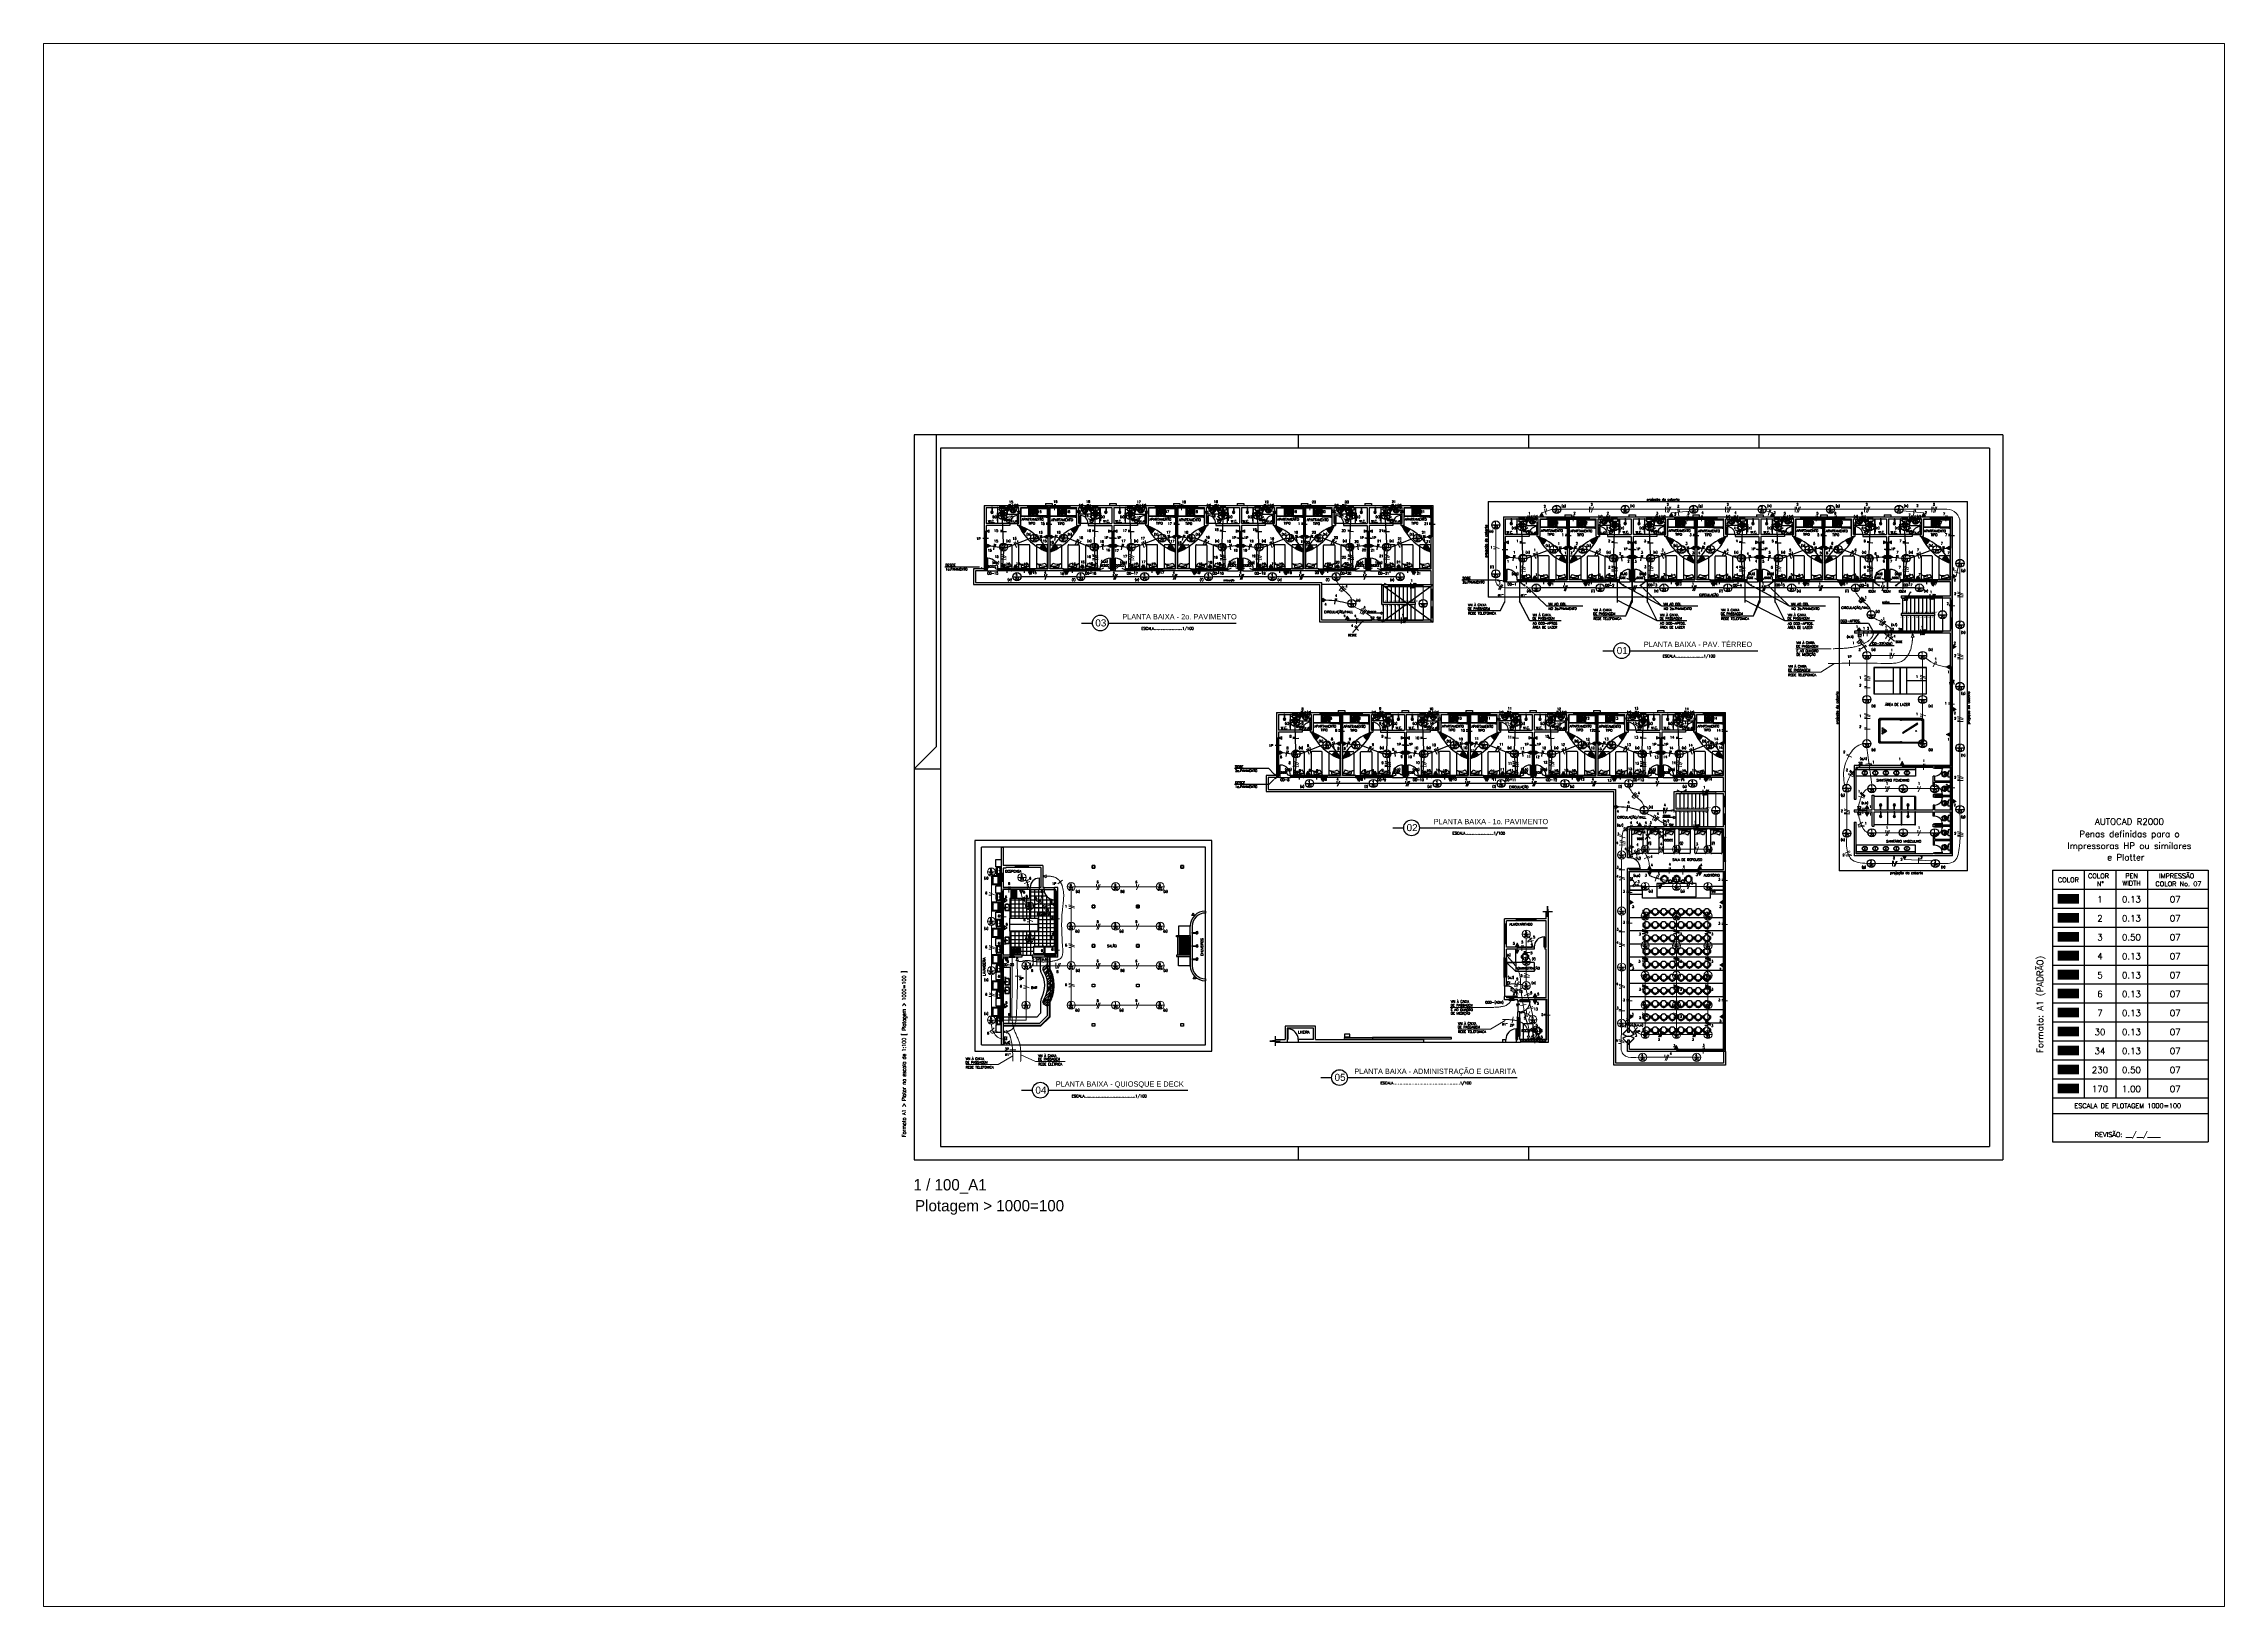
# Paper-space layout 'Layout1' of a CAD drawing. Extents: x 1.11 to 9.97, y 0.79 to 7.14.
# The model-space entities are those that its viewports show. They can reach past a viewport. Long polylines and large blocks are cut down to what shows.
import ezdxf
from ezdxf.enums import TextEntityAlignment as Align

# ---------------------------------------------------------------- set-up
doc = ezdxf.new("R2010")
doc.units = 0
doc.header["$MEASUREMENT"] = 0
doc.linetypes.add('CENTER2', pattern=[1.125, 0.75, -0.125, 0.125, -0.125])
doc.linetypes.add('HIDDEN', pattern=[0.375, 0.25, -0.125])
doc.layers.get('0').update_dxf_attribs({"linetype": 'CONTINUOUS'})
for name, color, linetype in [('2-MATERIAIS', 2, 'CONTINUOUS'), ('Carimbro', 33, 'CONTINUOUS'), ('Cotas', 7, 'CONTINUOUS'), ('FIACAO', 6, 'CONTINUOUS'), ('INTE-TOM', 4, 'CONTINUOUS'), ('Janela', 2, 'CONTINUOUS'), ('Marquise', 6, 'CONTINUOUS'), ('Muro', 5, 'CONTINUOUS'), ('Parede', 1, 'CONTINUOUS'), ('Projeção da coberta', 3, 'CONTINUOUS'), ('QUADROS', 30, 'CONTINUOUS'), ('Texto', 2, 'CONTINUOUS'), ('Tub_Eletr_parede', 3, 'CONTINUOUS'), ('Tub_Eletr_piso', 3, 'HIDDEN'), ('Tub_Tel_parede', 230, 'CONTINUOUS'), ('Tub_Tel_piso', 230, 'HIDDEN')]:
    doc.layers.add(name, color=color, linetype=linetype)
doc.styles.add('ARIAL', font='arial.ttf')
doc.styles.add('CLEAR', font='')
doc.styles.add('ROMANS', font='romans.shx')
doc.styles.add('STILUS', font='stylu.ttf')
doc.styles.add('style2', font='monotxt.shx', dxfattribs={"height": 2})
doc.styles.add('TXT_TEXTO', font='ROMANS.shx')
doc.styles.add('XREF1$0$ROMANS', font='romans')
doc.styles.get('CLEAR').set_extended_font_data('Clearly Gothic')

# ---------------------------------------------------------------- blocks, each defined once
blk = doc.blocks.new('QF')
at = {"layer": 'QUADROS'}
for p, q in [((-0.05, -0.15), (-0.05, 0.15)), ((-0.05, 0.15), (0.05, 0.15)), ((0.05, 0.2), (0.05, -0.2)), ((0.05, -0.15), (-0.05, -0.15))]:
    blk.add_line(p, q, dxfattribs=at)
blk.add_solid([(-0.05, -0.15), (0.05, 0.15), (0.05, -0.15)], dxfattribs=at)
blk = doc.blocks.new('T5')
at = {"layer": 'INTE-TOM'}
blk.add_line((0, 0.05), (0, 0), dxfattribs=at)
blk.add_lwpolyline([(-0.069, 0.049), (0.069, 0.051), (-0.001, 0.169)], close=True, dxfattribs=at)
blk.add_solid([(0, 0.05), (-0.001, 0.169), (0.069, 0.051)], dxfattribs=at)

msp = doc.modelspace()

# ---------------------------------------------------------------- linework, layer by layer
for p, q in [((85.21, 55.93), (2.54, 55.93)), ((2.54, 55.93), (2.54, 0.87)), ((4.23, 32.25), (4.23, 55.93)), ((31.71, 54.93), (31.71, 55.93)), ((49.21, 54.93), (49.21, 55.93)), ((66.71, 54.93), (66.71, 55.93)), ((85.21, 55.93), (85.21, 0.87)), ((2.54, 30.57), (4.23, 32.25)), ((2.54, 30.57), (4.54, 30.57)), ((88.99, 22.86), (88.99, 2.24)), ((88.99, 22.86), (100.81, 22.86)), ((91.39, 22.86), (91.39, 5.58)), ((93.79, 22.86), (93.79, 5.58)), ((96.19, 22.86), (96.19, 5.58)), ((100.81, 22.86), (100.81, 2.24)), ((88.99, 21.42), (100.81, 21.42)), ((88.99, 19.98), (100.81, 19.98)), ((88.99, 18.54), (100.81, 18.54)), ((88.99, 17.1), (100.81, 17.1)), ((88.99, 15.66), (100.81, 15.66)), ((88.99, 14.22), (100.81, 14.22)), ((88.99, 12.78), (100.81, 12.78)), ((88.99, 11.34), (100.81, 11.34)), ((88.99, 9.9), (100.81, 9.9)), ((88.99, 8.46), (100.81, 8.46)), ((88.99, 7.02), (100.81, 7.02)), ((88.99, 5.58), (100.81, 5.58)), ((88.99, 5.58), (100.81, 5.58)), ((88.99, 4.38), (100.81, 4.38)), ((31.71, 0.87), (31.71, 1.87)), ((49.21, 0.87), (49.21, 1.87)), ((88.99, 2.24), (100.81, 2.24)), ((2.54, 0.87), (85.21, 0.87))]:
    msp.add_line(p, q)
at = {"color": 170}
for p, q in [((4.54, 54.93), (4.54, 1.87)), ((84.21, 54.93), (4.54, 54.93)), ((84.21, 54.93), (84.21, 1.87)), ((4.54, 1.87), (84.21, 1.87))]:
    msp.add_line(p, q, dxfattribs=at)
at = {"color": 8, "linetype": 'Continuous', "ltscale": 0.5}
for p, q in [((7.84, 50.56), (7.84, 45.61)), ((7.84, 50.56), (9.04, 50.56)), ((7.99, 50.41), (9.04, 50.41)), ((7.99, 50.41), (7.99, 49.21)), ((8.41, 50.4), (8.41, 50.41)), ((8.41, 50.4), (8.41, 50.41)), ((8.48, 50.41), (8.41, 50.41)), ((8.41, 50.41), (8.41, 50.4)), ((8.41, 50.4), (8.48, 50.4)), ((8.42, 50.4), (8.42, 50.41)), ((8.43, 50.4), (8.43, 50.41)), ((8.43, 50.4), (8.43, 50.06)), ((8.43, 50.4), (8.43, 50.06)), ((8.43, 50.4), (8.43, 50.07)), ((8.44, 50.4), (8.44, 50.41)), ((8.44, 50.4), (8.44, 50.05)), ((8.44, 50.4), (8.44, 50.05)), ((8.45, 50.4), (8.45, 50.41)), ((8.45, 50.4), (8.45, 50.05)), ((8.45, 50.4), (8.45, 50.05)), ((8.46, 50.4), (8.46, 50.41)), ((8.46, 50.4), (8.46, 50.06)), ((8.46, 50.4), (8.46, 50.06)), ((8.46, 50.4), (8.46, 50.07)), ((8.47, 50.4), (8.47, 50.41)), ((8.48, 50.4), (8.48, 50.41)), ((8.48, 50.4), (8.48, 50.41)), ((8.48, 50.4), (8.48, 50.41)), ((8.86, 50), (8.84, 50)), ((8.84, 50), (8.84, 49.4)), ((8.86, 49.4), (8.86, 50)), ((8.89, 50.41), (8.87, 50.41)), ((8.87, 50.41), (8.87, 49.81)), ((8.87, 49.81), (8.89, 49.81)), ((8.89, 49.21), (8.89, 50.41)), ((8.89, 49.81), (8.89, 50.41)), ((8.99, 50.25), (8.99, 50.26)), ((8.99, 50.26), (9.01, 50.26)), ((8.99, 50.23), (8.99, 50.25)), ((9.01, 50.23), (8.99, 50.23)), ((9.01, 50.26), (9.01, 50.23)), ((9.01, 50.26), (9.01, 50.26)), ((9.01, 50.26), (9.02, 50.26)), ((9.01, 50.23), (9.01, 50.23)), ((9.01, 50.23), (9.02, 50.23)), ((9.03, 50.35), (9.02, 50.34)), ((9.02, 50.34), (9.02, 50.33)), ((9.02, 50.33), (9.02, 50.21)), ((9.02, 50.21), (9.02, 50.21)), ((9.02, 50.21), (9.02, 50.2)), ((9.02, 50.2), (9.03, 50.2)), ((9.04, 50.35), (9.03, 50.35)), ((9.03, 50.35), (9.03, 50.35)), ((9.03, 50.2), (9.03, 50.19)), ((9.03, 50.19), (9.04, 50.19)), ((9.04, 50.56), (9.44, 50.56)), ((9.04, 50.41), (9.04, 50.56)), ((9.04, 50.5), (9.44, 50.5)), ((9.04, 50.47), (9.44, 50.47)), ((9.04, 50.41), (9.44, 50.41)), ((9.04, 50.35), (9.45, 50.35)), ((9.04, 50.35), (9.04, 50.35)), ((9.04, 50.19), (9.24, 50.19)), ((9.14, 50.19), (9.14, 50.19)), ((9.14, 50.19), (9.14, 50.19)), ((9.2, 49.93), (9.2, 50.01)), ((9.2, 50.01), (9.25, 50.01)), ((9.45, 50.19), (9.24, 50.19)), ((9.29, 50.01), (9.24, 50.01)), ((9.29, 49.93), (9.29, 50.01)), ((9.35, 50.19), (9.35, 50.19)), ((9.35, 50.19), (9.35, 50.19)), ((9.44, 50.56), (11.17, 50.56)), ((9.44, 50.41), (9.44, 50.56)), ((9.44, 50.41), (10.49, 50.41)), ((9.45, 50.35), (9.45, 50.35)), ((9.45, 50.35), (9.46, 50.35)), ((9.46, 50.19), (9.45, 50.19)), ((9.46, 50.35), (9.46, 50.35)), ((9.46, 50.35), (9.47, 50.34)), ((9.47, 50.2), (9.46, 50.2)), ((9.46, 50.2), (9.46, 50.19)), ((9.47, 50.34), (9.47, 50.33)), ((9.47, 50.33), (9.47, 50.21)), ((9.47, 50.21), (9.47, 50.21)), ((9.47, 50.21), (9.47, 50.2)), ((10.49, 50.41), (9.59, 50.41)), ((9.59, 50.41), (9.59, 49.91)), ((9.59, 49.91), (10.49, 49.91)), ((10.02, 50.31), (10.03, 50.25)), ((10.04, 50.24), (10.05, 50.24)), ((10.06, 50.25), (10.07, 50.31)), ((10.39, 49.81), (10.36, 49.81)), ((10.36, 49.81), (10.36, 49.21)), ((10.39, 49.21), (10.39, 49.81)), ((10.49, 49.21), (10.49, 50.41)), ((10.49, 49.91), (10.49, 50.41)), ((10.64, 50.41), (11.17, 50.41)), ((10.64, 49.06), (10.64, 50.41)), ((10.66, 50.39), (11.25, 50.39)), ((10.66, 49.77), (10.66, 50.39)), ((10.66, 49.79), (11.25, 49.79)), ((10.66, 49.77), (11.25, 49.77)), ((11.17, 50.56), (12.17, 50.56)), ((11.17, 50.41), (11.17, 50.56)), ((11.17, 50.5), (12.17, 50.5)), ((11.17, 50.47), (12.17, 50.47)), ((11.17, 50.41), (12.17, 50.41)), ((11.25, 49.77), (11.25, 50.39)), ((11.27, 50.35, 0.4), (11.27, 49.77, 0.4)), ((11.85, 50.35, 0.4), (11.27, 50.35, 0.4)), ((11.27, 49.77, 0.4), (11.85, 49.77, 0.4)), ((11.32, 50.28, 0.4), (11.32, 49.84, 0.4)), ((11.33, 50.28, 0.4), (11.33, 49.84, 0.4)), ((11.33, 50.28, 0.4), (11.33, 49.84, 0.4)), ((11.33, 50.21, 0.4), (11.4, 50.21, 0.4)), ((11.33, 50.21, 0.4), (11.4, 50.21, 0.4)), ((11.33, 50.12, 0.4), (11.4, 50.12, 0.4)), ((11.33, 50.12, 0.4), (11.4, 50.12, 0.4)), ((11.33, 50.06, 0.4), (11.52, 50.06, 0.4)), ((11.33, 50.06, 0.4), (11.52, 50.06, 0.4)), ((11.33, 50, 0.4), (11.4, 50, 0.4)), ((11.33, 49.99, 0.4), (11.4, 49.99, 0.4)), ((11.33, 49.91, 0.4), (11.4, 49.91, 0.4)), ((11.33, 49.91, 0.4), (11.4, 49.91, 0.4)), ((11.33, 49.76, 0.4), (11.38, 49.76, 0.4)), ((11.34, 49.76, 0.4), (11.35, 49.75, 0.4)), ((11.37, 49.76, 0.4), (11.34, 49.76, 0.4)), ((11.51, 50.31, 0.4), (11.35, 50.31, 0.4)), ((11.51, 50.3, 0.4), (11.35, 50.3, 0.4)), ((11.51, 50.3, 0.4), (11.35, 50.3, 0.4)), ((11.35, 49.82, 0.4), (11.51, 49.82, 0.4)), ((11.35, 49.82, 0.4), (11.51, 49.82, 0.4)), ((11.35, 49.81, 0.4), (11.51, 49.81, 0.4)), ((11.35, 49.75, 0.4), (11.36, 49.75, 0.4)), ((11.36, 49.75, 0.4), (11.37, 49.76, 0.4)), ((11.4, 50.21, 0.4), (11.4, 50.21, 0.4)), ((11.4, 50.12, 0.4), (11.4, 50.12, 0.4)), ((11.4, 49.99, 0.4), (11.4, 50, 0.4)), ((11.4, 49.91, 0.4), (11.4, 49.91, 0.4)), ((11.43, 49.76, 0.4), (11.48, 49.76, 0.4)), ((11.44, 49.76, 0.4), (11.45, 49.75, 0.4)), ((11.47, 49.76, 0.4), (11.44, 49.76, 0.4)), ((11.45, 49.75, 0.4), (11.46, 49.75, 0.4)), ((11.46, 50.21, 0.4), (11.46, 50.21, 0.4)), ((11.52, 50.21, 0.4), (11.46, 50.21, 0.4)), ((11.52, 50.21, 0.4), (11.46, 50.21, 0.4)), ((11.52, 50.12, 0.4), (11.46, 50.12, 0.4)), ((11.52, 50.12, 0.4), (11.46, 50.12, 0.4)), ((11.46, 50.12, 0.4), (11.46, 50.12, 0.4)), ((11.46, 49.99, 0.4), (11.46, 50, 0.4)), ((11.52, 50, 0.4), (11.46, 50, 0.4)), ((11.52, 49.99, 0.4), (11.46, 49.99, 0.4)), ((11.52, 49.91, 0.4), (11.46, 49.91, 0.4)), ((11.52, 49.91, 0.4), (11.46, 49.91, 0.4)), ((11.46, 49.91, 0.4), (11.46, 49.91, 0.4)), ((11.46, 49.75, 0.4), (11.47, 49.76, 0.4)), ((11.52, 49.84, 0.4), (11.52, 50.28, 0.4)), ((11.53, 49.84, 0.4), (11.53, 50.28, 0.4)), ((11.54, 49.84, 0.4), (11.54, 50.28, 0.4)), ((11.54, 49.76, 0.4), (11.59, 49.76, 0.4)), ((11.55, 49.76, 0.4), (11.56, 49.75, 0.4)), ((11.58, 49.76, 0.4), (11.55, 49.76, 0.4)), ((11.56, 49.75, 0.4), (11.57, 49.75, 0.4)), ((11.57, 49.75, 0.4), (11.58, 49.76, 0.4)), ((11.58, 50.28, 0.4), (11.58, 49.84, 0.4)), ((11.59, 50.28, 0.4), (11.59, 49.84, 0.4)), ((11.6, 50.28, 0.4), (11.6, 49.84, 0.4)), ((11.6, 50.21, 0.4), (11.66, 50.21, 0.4)), ((11.6, 50.21, 0.4), (11.66, 50.21, 0.4)), ((11.6, 50.12, 0.4), (11.66, 50.12, 0.4)), ((11.6, 50.12, 0.4), (11.66, 50.12, 0.4)), ((11.6, 50.06, 0.4), (11.79, 50.06, 0.4)), ((11.6, 50.06, 0.4), (11.79, 50.06, 0.4)), ((11.6, 50, 0.4), (11.66, 50, 0.4)), ((11.6, 49.99, 0.4), (11.66, 49.99, 0.4)), ((11.6, 49.91, 0.4), (11.66, 49.91, 0.4)), ((11.6, 49.91, 0.4), (11.66, 49.91, 0.4)), ((11.77, 50.31, 0.4), (11.61, 50.31, 0.4)), ((11.77, 50.3, 0.4), (11.61, 50.3, 0.4)), ((11.77, 50.3, 0.4), (11.61, 50.3, 0.4)), ((11.61, 49.82, 0.4), (11.77, 49.82, 0.4)), ((11.61, 49.82, 0.4), (11.77, 49.82, 0.4)), ((11.61, 49.81, 0.4), (11.77, 49.81, 0.4)), ((11.65, 49.76, 0.4), (11.7, 49.76, 0.4)), ((11.66, 50.21, 0.4), (11.66, 50.21, 0.4)), ((11.66, 50.12, 0.4), (11.66, 50.12, 0.4)), ((11.66, 49.99, 0.4), (11.66, 50, 0.4)), ((11.66, 49.91, 0.4), (11.66, 49.91, 0.4)), ((11.66, 49.76, 0.4), (11.67, 49.75, 0.4)), ((11.69, 49.76, 0.4), (11.66, 49.76, 0.4)), ((11.67, 49.75, 0.4), (11.68, 49.75, 0.4)), ((11.68, 49.75, 0.4), (11.69, 49.76, 0.4)), ((11.73, 50.21, 0.4), (11.73, 50.21, 0.4)), ((11.79, 50.21, 0.4), (11.73, 50.21, 0.4)), ((11.79, 50.21, 0.4), (11.73, 50.21, 0.4)), ((11.73, 50.12, 0.4), (11.73, 50.12, 0.4)), ((11.79, 50.12, 0.4), (11.73, 50.12, 0.4)), ((11.79, 50.12, 0.4), (11.73, 50.12, 0.4)), ((11.73, 49.99, 0.4), (11.73, 50, 0.4)), ((11.79, 50, 0.4), (11.73, 50, 0.4)), ((11.79, 49.99, 0.4), (11.73, 49.99, 0.4)), ((11.73, 49.91, 0.4), (11.73, 49.91, 0.4)), ((11.79, 49.91, 0.4), (11.73, 49.91, 0.4)), ((11.79, 49.91, 0.4), (11.73, 49.91, 0.4)), ((11.76, 49.76, 0.4), (11.81, 49.76, 0.4)), ((11.77, 49.76, 0.4), (11.78, 49.75, 0.4)), ((11.8, 49.76, 0.4), (11.77, 49.76, 0.4)), ((11.78, 49.75, 0.4), (11.79, 49.75, 0.4)), ((11.79, 49.84, 0.4), (11.79, 50.28, 0.4)), ((11.79, 49.84, 0.4), (11.79, 50.28, 0.4)), ((11.79, 49.75, 0.4), (11.8, 49.76, 0.4)), ((11.8, 49.84, 0.4), (11.8, 50.28, 0.4)), ((11.85, 49.77, 0.4), (11.85, 50.35, 0.4)), ((11.89, 50.29), (11.89, 49.78)), ((12.65, 49.78), (11.89, 49.78)), ((12.65, 49.76), (11.89, 49.76)), ((11.89, 49.76), (11.89, 49.71)), ((11.89, 49.71), (12.65, 49.71)), ((12.63, 50.31), (11.91, 50.31)), ((11.91, 49.78), (11.91, 49.76)), ((12.61, 50.36, -0.1), (11.93, 50.36, -0.1)), ((11.93, 50.36, -0.1), (11.93, 50.31, -0.1)), ((12.6, 50.35, -0.1), (11.94, 50.35, -0.1)), ((11.94, 50.35, -0.1), (11.94, 50.31, -0.1)), ((12.59, 50.34, -0.1), (11.95, 50.34, -0.1)), ((11.95, 50.34, -0.1), (11.95, 50.31, -0.1)), ((12.17, 50.56), (13.37, 50.56)), ((12.17, 50.41), (12.17, 50.56)), ((12.17, 50.41), (12.69, 50.41)), ((12.52, 50.71), (13.02, 50.71)), ((12.52, 50.71), (12.52, 50.56)), ((12.55, 49.69), (12.52, 49.71)), ((12.55, 49.69), (12.65, 49.69)), ((12.59, 50.31, -0.1), (12.59, 50.34, -0.1)), ((12.6, 50.31, -0.1), (12.6, 50.35, -0.1)), ((12.61, 50.31, -0.1), (12.61, 50.36, -0.1)), ((12.63, 49.78), (12.63, 49.76)), ((12.65, 49.78), (12.65, 50.29)), ((12.65, 49.69), (12.65, 49.76)), ((12.69, 50.41), (12.69, 45.76)), ((12.84, 50.41), (13.37, 50.41)), ((12.84, 50.41), (12.84, 45.76)), ((12.86, 50.39), (13.45, 50.39)), ((12.86, 49.77), (12.86, 50.39)), ((12.86, 49.79), (13.45, 49.79)), ((12.86, 49.77), (13.45, 49.77)), ((13.02, 50.71), (13.02, 50.56)), ((13.37, 50.56), (14.37, 50.56)), ((13.37, 50.41), (13.37, 50.56)), ((13.37, 50.5), (14.37, 50.5)), ((13.37, 50.47), (14.37, 50.47)), ((13.37, 50.41), (14.37, 50.41)), ((13.45, 49.77), (13.45, 50.39)), ((13.47, 50.35, 0.4), (13.47, 49.77, 0.4)), ((14.05, 50.35, 0.4), (13.47, 50.35, 0.4)), ((13.47, 49.77, 0.4), (14.05, 49.77, 0.4)), ((13.52, 50.28, 0.4), (13.52, 49.84, 0.4)), ((13.53, 50.28, 0.4), (13.53, 49.84, 0.4)), ((13.53, 50.28, 0.4), (13.53, 49.84, 0.4)), ((13.53, 50.21, 0.4), (13.6, 50.21, 0.4)), ((13.53, 50.21, 0.4), (13.6, 50.21, 0.4)), ((13.53, 50.12, 0.4), (13.6, 50.12, 0.4)), ((13.53, 50.12, 0.4), (13.6, 50.12, 0.4)), ((13.53, 50.06, 0.4), (13.72, 50.06, 0.4)), ((13.53, 50.06, 0.4), (13.72, 50.06, 0.4)), ((13.53, 50, 0.4), (13.6, 50, 0.4)), ((13.53, 49.99, 0.4), (13.6, 49.99, 0.4)), ((13.53, 49.91, 0.4), (13.6, 49.91, 0.4)), ((13.53, 49.91, 0.4), (13.6, 49.91, 0.4)), ((13.53, 49.76, 0.4), (13.58, 49.76, 0.4)), ((13.54, 49.76, 0.4), (13.55, 49.75, 0.4)), ((13.57, 49.76, 0.4), (13.54, 49.76, 0.4)), ((13.71, 50.31, 0.4), (13.55, 50.31, 0.4)), ((13.71, 50.3, 0.4), (13.55, 50.3, 0.4)), ((13.71, 50.3, 0.4), (13.55, 50.3, 0.4)), ((13.55, 49.82, 0.4), (13.71, 49.82, 0.4)), ((13.55, 49.82, 0.4), (13.71, 49.82, 0.4)), ((13.55, 49.81, 0.4), (13.71, 49.81, 0.4)), ((13.55, 49.75, 0.4), (13.56, 49.75, 0.4)), ((13.56, 49.75, 0.4), (13.57, 49.76, 0.4)), ((13.6, 50.21, 0.4), (13.6, 50.21, 0.4)), ((13.6, 50.12, 0.4), (13.6, 50.12, 0.4)), ((13.6, 49.99, 0.4), (13.6, 50, 0.4)), ((13.6, 49.91, 0.4), (13.6, 49.91, 0.4)), ((13.63, 49.76, 0.4), (13.68, 49.76, 0.4)), ((13.64, 49.76, 0.4), (13.65, 49.75, 0.4)), ((13.67, 49.76, 0.4), (13.64, 49.76, 0.4)), ((13.65, 49.75, 0.4), (13.66, 49.75, 0.4)), ((13.66, 50.21, 0.4), (13.66, 50.21, 0.4)), ((13.72, 50.21, 0.4), (13.66, 50.21, 0.4)), ((13.72, 50.21, 0.4), (13.66, 50.21, 0.4)), ((13.72, 50.12, 0.4), (13.66, 50.12, 0.4)), ((13.72, 50.12, 0.4), (13.66, 50.12, 0.4)), ((13.66, 50.12, 0.4), (13.66, 50.12, 0.4)), ((13.66, 49.99, 0.4), (13.66, 50, 0.4)), ((13.72, 50, 0.4), (13.66, 50, 0.4)), ((13.72, 49.99, 0.4), (13.66, 49.99, 0.4)), ((13.72, 49.91, 0.4), (13.66, 49.91, 0.4)), ((13.72, 49.91, 0.4), (13.66, 49.91, 0.4)), ((13.66, 49.91, 0.4), (13.66, 49.91, 0.4)), ((13.66, 49.75, 0.4), (13.67, 49.76, 0.4)), ((13.72, 49.84, 0.4), (13.72, 50.28, 0.4)), ((13.73, 49.84, 0.4), (13.73, 50.28, 0.4)), ((13.74, 49.84, 0.4), (13.74, 50.28, 0.4)), ((13.74, 49.76, 0.4), (13.79, 49.76, 0.4)), ((13.75, 49.76, 0.4), (13.76, 49.75, 0.4)), ((13.78, 49.76, 0.4), (13.75, 49.76, 0.4)), ((13.76, 49.75, 0.4), (13.77, 49.75, 0.4)), ((13.77, 49.75, 0.4), (13.78, 49.76, 0.4)), ((13.78, 50.28, 0.4), (13.78, 49.84, 0.4)), ((13.79, 50.28, 0.4), (13.79, 49.84, 0.4)), ((13.8, 50.28, 0.4), (13.8, 49.84, 0.4)), ((13.8, 50.21, 0.4), (13.86, 50.21, 0.4)), ((13.8, 50.21, 0.4), (13.86, 50.21, 0.4)), ((13.8, 50.12, 0.4), (13.86, 50.12, 0.4)), ((13.8, 50.12, 0.4), (13.86, 50.12, 0.4)), ((13.8, 50.06, 0.4), (13.99, 50.06, 0.4)), ((13.8, 50.06, 0.4), (13.99, 50.06, 0.4)), ((13.8, 50, 0.4), (13.86, 50, 0.4)), ((13.8, 49.99, 0.4), (13.86, 49.99, 0.4)), ((13.8, 49.91, 0.4), (13.86, 49.91, 0.4)), ((13.8, 49.91, 0.4), (13.86, 49.91, 0.4)), ((13.97, 50.31, 0.4), (13.81, 50.31, 0.4)), ((13.97, 50.3, 0.4), (13.81, 50.3, 0.4)), ((13.97, 50.3, 0.4), (13.81, 50.3, 0.4)), ((13.81, 49.82, 0.4), (13.97, 49.82, 0.4)), ((13.81, 49.82, 0.4), (13.97, 49.82, 0.4)), ((13.81, 49.81, 0.4), (13.97, 49.81, 0.4)), ((13.85, 49.76, 0.4), (13.9, 49.76, 0.4)), ((13.86, 50.21, 0.4), (13.86, 50.21, 0.4)), ((13.86, 50.12, 0.4), (13.86, 50.12, 0.4)), ((13.86, 49.99, 0.4), (13.86, 50, 0.4)), ((13.86, 49.91, 0.4), (13.86, 49.91, 0.4)), ((13.86, 49.76, 0.4), (13.87, 49.75, 0.4)), ((13.89, 49.76, 0.4), (13.86, 49.76, 0.4)), ((13.87, 49.75, 0.4), (13.88, 49.75, 0.4)), ((13.88, 49.75, 0.4), (13.89, 49.76, 0.4)), ((13.93, 50.21, 0.4), (13.93, 50.21, 0.4)), ((13.99, 50.21, 0.4), (13.93, 50.21, 0.4)), ((13.99, 50.21, 0.4), (13.93, 50.21, 0.4)), ((13.93, 50.12, 0.4), (13.93, 50.12, 0.4)), ((13.99, 50.12, 0.4), (13.93, 50.12, 0.4)), ((13.99, 50.12, 0.4), (13.93, 50.12, 0.4)), ((13.93, 49.99, 0.4), (13.93, 50, 0.4)), ((13.99, 50, 0.4), (13.93, 50, 0.4)), ((13.99, 49.99, 0.4), (13.93, 49.99, 0.4)), ((13.93, 49.91, 0.4), (13.93, 49.91, 0.4)), ((13.99, 49.91, 0.4), (13.93, 49.91, 0.4)), ((13.99, 49.91, 0.4), (13.93, 49.91, 0.4)), ((13.96, 49.76, 0.4), (14.01, 49.76, 0.4)), ((13.97, 49.76, 0.4), (13.98, 49.75, 0.4)), ((14, 49.76, 0.4), (13.97, 49.76, 0.4)), ((13.98, 49.75, 0.4), (13.99, 49.75, 0.4)), ((13.99, 49.84, 0.4), (13.99, 50.28, 0.4)), ((13.99, 49.84, 0.4), (13.99, 50.28, 0.4)), ((13.99, 49.75, 0.4), (14, 49.76, 0.4)), ((14, 49.84, 0.4), (14, 50.28, 0.4)), ((14.05, 49.77, 0.4), (14.05, 50.35, 0.4)), ((14.09, 50.29), (14.09, 49.78)), ((14.85, 49.78), (14.09, 49.78)), ((14.85, 49.76), (14.09, 49.76)), ((14.09, 49.76), (14.09, 49.71)), ((14.09, 49.71), (14.85, 49.71)), ((14.83, 50.31), (14.11, 50.31)), ((14.11, 49.78), (14.11, 49.76)), ((14.81, 50.36, -0.1), (14.13, 50.36, -0.1)), ((14.13, 50.36, -0.1), (14.13, 50.31, -0.1)), ((14.8, 50.35, -0.1), (14.14, 50.35, -0.1)), ((14.14, 50.35, -0.1), (14.14, 50.31, -0.1)), ((14.79, 50.34, -0.1), (14.15, 50.34, -0.1)), ((14.15, 50.34, -0.1), (14.15, 50.31, -0.1)), ((14.37, 50.56), (16.09, 50.56)), ((14.37, 50.41), (14.37, 50.56)), ((14.37, 50.41), (14.89, 50.41)), ((14.75, 49.69), (14.72, 49.71)), ((14.75, 49.69), (14.85, 49.69)), ((14.79, 50.31, -0.1), (14.79, 50.34, -0.1)), ((14.8, 50.31, -0.1), (14.8, 50.35, -0.1)), ((14.81, 50.31, -0.1), (14.81, 50.36, -0.1)), ((14.83, 49.78), (14.83, 49.76)), ((14.85, 49.78), (14.85, 50.29)), ((14.85, 49.69), (14.85, 49.76)), ((14.89, 49.06), (14.89, 50.41)), ((15.04, 50.41), (16.09, 50.41)), ((15.04, 49.21), (15.04, 50.41)), ((15.04, 49.91), (15.04, 50.41)), ((15.04, 50.41), (15.94, 50.41)), ((15.94, 49.91), (15.04, 49.91)), ((15.14, 49.21), (15.14, 49.81)), ((15.14, 49.81), (15.17, 49.81)), ((15.17, 49.81), (15.17, 49.21)), ((15.48, 50.25), (15.47, 50.31)), ((15.5, 50.24), (15.49, 50.24)), ((15.52, 50.31), (15.51, 50.25)), ((15.94, 50.41), (15.94, 49.91)), ((16.08, 50.37), (16.07, 50.36)), ((16.07, 50.36), (16.07, 50.35)), ((16.07, 50.35), (16.07, 50.23)), ((16.07, 50.23), (16.07, 50.23)), ((16.07, 50.23), (16.07, 50.22)), ((16.07, 50.22), (16.08, 50.22)), ((16.09, 50.37), (16.08, 50.37)), ((16.08, 50.37), (16.08, 50.37)), ((16.08, 50.22), (16.08, 50.21)), ((16.08, 50.21), (16.09, 50.21)), ((16.09, 50.41), (16.09, 50.56)), ((16.09, 50.56), (16.49, 50.56)), ((16.09, 50.5), (16.49, 50.5)), ((16.09, 50.47), (16.49, 50.47)), ((16.09, 50.41), (16.49, 50.41)), ((16.5, 50.37), (16.09, 50.37)), ((16.09, 50.37), (16.09, 50.37)), ((16.09, 50.21), (16.3, 50.21)), ((16.19, 50.21), (16.19, 50.21)), ((16.19, 50.21), (16.19, 50.21)), ((16.25, 49.95), (16.25, 50.03)), ((16.25, 50.03), (16.3, 50.03)), ((16.34, 50.03), (16.29, 50.03)), ((16.5, 50.21), (16.3, 50.21)), ((16.34, 49.95), (16.34, 50.03)), ((16.4, 50.21), (16.4, 50.21)), ((16.4, 50.21), (16.4, 50.21)), ((16.49, 50.56), (18.74, 50.56)), ((16.49, 50.41), (16.49, 50.56)), ((16.49, 50.41), (17.54, 50.41)), ((16.5, 50.37), (16.5, 50.37)), ((16.5, 50.37), (16.51, 50.37)), ((16.51, 50.21), (16.5, 50.21)), ((16.51, 50.37), (16.51, 50.37)), ((16.51, 50.37), (16.52, 50.36)), ((16.52, 50.22), (16.51, 50.22)), ((16.51, 50.22), (16.51, 50.21)), ((16.52, 50.36), (16.52, 50.35)), ((16.52, 50.35), (16.52, 50.23)), ((16.53, 50.28), (16.52, 50.28)), ((16.53, 50.25), (16.52, 50.25)), ((16.52, 50.23), (16.52, 50.23)), ((16.52, 50.23), (16.52, 50.22)), ((16.53, 50.28), (16.53, 50.25)), ((16.55, 50.28), (16.53, 50.28)), ((16.53, 50.28), (16.53, 50.28)), ((16.53, 50.25), (16.53, 50.25)), ((16.53, 50.25), (16.55, 50.25)), ((16.55, 50.27), (16.55, 50.28)), ((16.55, 50.25), (16.55, 50.27)), ((16.64, 49.21), (16.64, 50.41)), ((16.64, 49.81), (16.64, 50.41)), ((16.64, 50.41), (16.66, 50.41)), ((16.66, 49.81), (16.64, 49.81)), ((16.66, 50.41), (16.66, 49.81)), ((16.67, 49.4), (16.67, 50)), ((16.67, 50), (16.69, 50)), ((16.69, 50), (16.69, 49.4)), ((17.06, 50.4), (17.06, 50.41)), ((17.06, 50.4), (17.06, 50.41)), ((17.06, 50.4), (17.06, 50.41)), ((17.06, 50.41), (17.13, 50.41)), ((17.13, 50.4), (17.06, 50.4)), ((17.07, 50.4), (17.07, 50.41)), ((17.08, 50.4), (17.08, 50.41)), ((17.08, 50.4), (17.08, 50.06)), ((17.08, 50.4), (17.08, 50.06)), ((17.08, 50.4), (17.08, 50.07)), ((17.09, 50.4), (17.09, 50.41)), ((17.09, 50.4), (17.09, 50.05)), ((17.09, 50.4), (17.09, 50.05)), ((17.1, 50.4), (17.1, 50.41)), ((17.1, 50.4), (17.1, 50.05)), ((17.1, 50.4), (17.1, 50.05)), ((17.11, 50.4), (17.11, 50.41)), ((17.11, 50.4), (17.11, 50.06)), ((17.11, 50.4), (17.11, 50.06)), ((17.11, 50.4), (17.11, 50.07)), ((17.12, 50.4), (17.12, 50.41)), ((17.13, 50.4), (17.13, 50.41)), ((17.13, 50.4), (17.13, 50.41)), ((17.13, 50.41), (17.13, 50.4)), ((17.37, 50.71), (17.87, 50.71)), ((17.37, 50.71), (17.37, 50.56)), ((17.54, 50.41), (17.54, 49.21)), ((17.69, 50.41), (18.74, 50.41)), ((17.69, 50.41), (17.69, 49.21)), ((17.87, 50.71), (17.87, 50.56)), ((18.11, 50.4), (18.11, 50.41)), ((18.11, 50.4), (18.11, 50.41)), ((18.18, 50.41), (18.11, 50.41)), ((18.11, 50.41), (18.11, 50.4)), ((18.11, 50.4), (18.18, 50.4)), ((18.12, 50.4), (18.12, 50.41)), ((18.13, 50.4), (18.13, 50.41)), ((18.13, 50.4), (18.13, 50.06)), ((18.13, 50.4), (18.13, 50.06)), ((18.13, 50.4), (18.13, 50.07)), ((18.14, 50.4), (18.14, 50.41)), ((18.14, 50.4), (18.14, 50.05)), ((18.14, 50.4), (18.14, 50.05)), ((18.15, 50.4), (18.15, 50.41)), ((18.15, 50.4), (18.15, 50.05)), ((18.15, 50.4), (18.15, 50.05)), ((18.16, 50.4), (18.16, 50.41)), ((18.16, 50.4), (18.16, 50.06)), ((18.16, 50.4), (18.16, 50.06)), ((18.16, 50.4), (18.16, 50.07)), ((18.17, 50.4), (18.17, 50.41)), ((18.18, 50.4), (18.18, 50.41)), ((18.18, 50.4), (18.18, 50.41)), ((18.18, 50.4), (18.18, 50.41)), ((18.56, 50), (18.54, 50)), ((18.54, 50), (18.54, 49.4)), ((18.56, 49.4), (18.56, 50)), ((18.59, 50.41), (18.57, 50.41)), ((18.57, 50.41), (18.57, 49.81)), ((18.57, 49.81), (18.59, 49.81)), ((18.59, 49.21), (18.59, 50.41)), ((18.59, 49.81), (18.59, 50.41)), ((18.69, 50.27), (18.69, 50.28)), ((18.69, 50.28), (18.71, 50.28)), ((18.69, 50.25), (18.69, 50.27)), ((18.71, 50.25), (18.69, 50.25)), ((18.71, 50.28), (18.71, 50.25)), ((18.71, 50.28), (18.71, 50.28)), ((18.71, 50.28), (18.72, 50.28)), ((18.71, 50.25), (18.71, 50.25)), ((18.71, 50.25), (18.72, 50.25)), ((18.73, 50.37), (18.72, 50.36)), ((18.72, 50.36), (18.72, 50.35)), ((18.72, 50.35), (18.72, 50.23)), ((18.72, 50.23), (18.72, 50.23)), ((18.72, 50.23), (18.72, 50.22)), ((18.72, 50.22), (18.73, 50.22)), ((18.74, 50.37), (18.73, 50.37)), ((18.73, 50.37), (18.73, 50.37)), ((18.73, 50.22), (18.73, 50.21)), ((18.73, 50.21), (18.74, 50.21)), ((18.74, 50.56), (19.14, 50.56)), ((18.74, 50.41), (18.74, 50.56)), ((18.74, 50.5), (19.14, 50.5)), ((18.74, 50.47), (19.14, 50.47)), ((18.74, 50.41), (19.14, 50.41)), ((18.74, 50.37), (19.15, 50.37)), ((18.74, 50.37), (18.74, 50.37)), ((18.74, 50.21), (18.94, 50.21)), ((18.84, 50.21), (18.84, 50.21)), ((18.84, 50.21), (18.84, 50.21)), ((18.9, 49.95), (18.9, 50.03)), ((18.9, 50.03), (18.95, 50.03)), ((19.15, 50.21), (18.94, 50.21)), ((18.99, 50.03), (18.94, 50.03)), ((18.99, 49.95), (18.99, 50.03)), ((19.05, 50.21), (19.05, 50.21)), ((19.05, 50.21), (19.05, 50.21)), ((19.14, 50.56), (20.87, 50.56)), ((19.14, 50.41), (19.14, 50.56)), ((19.14, 50.41), (20.19, 50.41)), ((19.15, 50.37), (19.15, 50.37)), ((19.15, 50.37), (19.16, 50.37)), ((19.16, 50.21), (19.15, 50.21)), ((19.16, 50.37), (19.16, 50.37)), ((19.16, 50.37), (19.17, 50.36)), ((19.17, 50.22), (19.16, 50.22)), ((19.16, 50.22), (19.16, 50.21)), ((19.17, 50.36), (19.17, 50.35)), ((19.17, 50.35), (19.17, 50.23)), ((19.17, 50.23), (19.17, 50.23)), ((19.17, 50.23), (19.17, 50.22)), ((20.19, 50.41), (19.29, 50.41)), ((19.29, 50.41), (19.29, 49.91)), ((19.29, 49.91), (20.19, 49.91)), ((19.72, 50.31), (19.73, 50.25)), ((19.74, 50.24), (19.75, 50.24)), ((19.76, 50.25), (19.77, 50.31)), ((20.09, 49.81), (20.06, 49.81)), ((20.06, 49.81), (20.06, 49.21)), ((20.09, 49.21), (20.09, 49.81)), ((20.19, 49.21), (20.19, 50.41)), ((20.19, 49.91), (20.19, 50.41)), ((20.34, 50.41), (20.87, 50.41)), ((20.34, 49.06), (20.34, 50.41)), ((20.36, 49.77), (20.36, 50.39)), ((20.36, 50.39), (20.95, 50.39)), ((20.36, 49.79), (20.95, 49.79)), ((20.36, 49.77), (20.95, 49.77)), ((20.87, 50.56), (21.87, 50.56)), ((20.87, 50.41), (20.87, 50.56)), ((20.87, 50.5), (21.87, 50.5)), ((20.87, 50.47), (21.87, 50.47)), ((20.87, 50.41), (21.87, 50.41)), ((20.95, 49.77), (20.95, 50.39)), ((20.97, 50.35, 0.4), (20.97, 49.77, 0.4)), ((21.55, 50.35, 0.4), (20.97, 50.35, 0.4)), ((20.97, 49.77, 0.4), (21.55, 49.77, 0.4)), ((21.02, 50.28, 0.4), (21.02, 49.84, 0.4)), ((21.03, 50.28, 0.4), (21.03, 49.84, 0.4)), ((21.03, 50.28, 0.4), (21.03, 49.84, 0.4)), ((21.03, 50.21, 0.4), (21.1, 50.21, 0.4)), ((21.03, 50.21, 0.4), (21.1, 50.21, 0.4)), ((21.03, 50.12, 0.4), (21.1, 50.12, 0.4)), ((21.03, 50.12, 0.4), (21.1, 50.12, 0.4)), ((21.03, 50.06, 0.4), (21.22, 50.06, 0.4)), ((21.03, 50.06, 0.4), (21.22, 50.06, 0.4)), ((21.03, 50, 0.4), (21.1, 50, 0.4)), ((21.03, 49.99, 0.4), (21.1, 49.99, 0.4)), ((21.03, 49.91, 0.4), (21.1, 49.91, 0.4)), ((21.03, 49.91, 0.4), (21.1, 49.91, 0.4)), ((21.03, 49.76, 0.4), (21.08, 49.76, 0.4)), ((21.04, 49.76, 0.4), (21.05, 49.75, 0.4)), ((21.07, 49.76, 0.4), (21.04, 49.76, 0.4)), ((21.21, 50.31, 0.4), (21.05, 50.31, 0.4)), ((21.21, 50.3, 0.4), (21.05, 50.3, 0.4)), ((21.21, 50.3, 0.4), (21.05, 50.3, 0.4)), ((21.05, 49.82, 0.4), (21.21, 49.82, 0.4)), ((21.05, 49.82, 0.4), (21.21, 49.82, 0.4)), ((21.05, 49.81, 0.4), (21.21, 49.81, 0.4)), ((21.05, 49.75, 0.4), (21.06, 49.75, 0.4)), ((21.06, 49.75, 0.4), (21.07, 49.76, 0.4)), ((21.1, 50.21, 0.4), (21.1, 50.21, 0.4)), ((21.1, 50.12, 0.4), (21.1, 50.12, 0.4)), ((21.1, 49.99, 0.4), (21.1, 50, 0.4)), ((21.1, 49.91, 0.4), (21.1, 49.91, 0.4)), ((21.13, 49.76, 0.4), (21.18, 49.76, 0.4)), ((21.14, 49.76, 0.4), (21.15, 49.75, 0.4)), ((21.17, 49.76, 0.4), (21.14, 49.76, 0.4)), ((21.15, 49.75, 0.4), (21.16, 49.75, 0.4)), ((21.16, 50.21, 0.4), (21.16, 50.21, 0.4)), ((21.22, 50.21, 0.4), (21.16, 50.21, 0.4)), ((21.22, 50.21, 0.4), (21.16, 50.21, 0.4)), ((21.22, 50.12, 0.4), (21.16, 50.12, 0.4)), ((21.22, 50.12, 0.4), (21.16, 50.12, 0.4)), ((21.16, 50.12, 0.4), (21.16, 50.12, 0.4)), ((21.16, 49.99, 0.4), (21.16, 50, 0.4)), ((21.22, 50, 0.4), (21.16, 50, 0.4)), ((21.22, 49.99, 0.4), (21.16, 49.99, 0.4)), ((21.22, 49.91, 0.4), (21.16, 49.91, 0.4)), ((21.22, 49.91, 0.4), (21.16, 49.91, 0.4)), ((21.16, 49.91, 0.4), (21.16, 49.91, 0.4)), ((21.16, 49.75, 0.4), (21.17, 49.76, 0.4)), ((21.22, 49.84, 0.4), (21.22, 50.28, 0.4)), ((21.23, 49.84, 0.4), (21.23, 50.28, 0.4)), ((21.24, 49.84, 0.4), (21.24, 50.28, 0.4)), ((21.24, 49.76, 0.4), (21.29, 49.76, 0.4)), ((21.25, 49.76, 0.4), (21.26, 49.75, 0.4)), ((21.28, 49.76, 0.4), (21.25, 49.76, 0.4)), ((21.26, 49.75, 0.4), (21.27, 49.75, 0.4)), ((21.27, 49.75, 0.4), (21.28, 49.76, 0.4)), ((21.28, 50.28, 0.4), (21.28, 49.84, 0.4)), ((21.29, 50.28, 0.4), (21.29, 49.84, 0.4)), ((21.3, 50.28, 0.4), (21.3, 49.84, 0.4)), ((21.3, 50.21, 0.4), (21.36, 50.21, 0.4)), ((21.3, 50.21, 0.4), (21.36, 50.21, 0.4)), ((21.3, 50.12, 0.4), (21.36, 50.12, 0.4)), ((21.3, 50.12, 0.4), (21.36, 50.12, 0.4)), ((21.3, 50.06, 0.4), (21.49, 50.06, 0.4)), ((21.3, 50.06, 0.4), (21.49, 50.06, 0.4)), ((21.3, 50, 0.4), (21.36, 50, 0.4)), ((21.3, 49.99, 0.4), (21.36, 49.99, 0.4)), ((21.3, 49.91, 0.4), (21.36, 49.91, 0.4)), ((21.3, 49.91, 0.4), (21.36, 49.91, 0.4)), ((21.47, 50.31, 0.4), (21.31, 50.31, 0.4)), ((21.47, 50.3, 0.4), (21.31, 50.3, 0.4)), ((21.47, 50.3, 0.4), (21.31, 50.3, 0.4)), ((21.31, 49.82, 0.4), (21.47, 49.82, 0.4)), ((21.31, 49.82, 0.4), (21.47, 49.82, 0.4)), ((21.31, 49.81, 0.4), (21.47, 49.81, 0.4)), ((21.35, 49.76, 0.4), (21.4, 49.76, 0.4)), ((21.36, 50.21, 0.4), (21.36, 50.21, 0.4)), ((21.36, 50.12, 0.4), (21.36, 50.12, 0.4)), ((21.36, 49.99, 0.4), (21.36, 50, 0.4)), ((21.36, 49.91, 0.4), (21.36, 49.91, 0.4)), ((21.36, 49.76, 0.4), (21.37, 49.75, 0.4)), ((21.39, 49.76, 0.4), (21.36, 49.76, 0.4)), ((21.37, 49.75, 0.4), (21.38, 49.75, 0.4)), ((21.38, 49.75, 0.4), (21.39, 49.76, 0.4)), ((21.43, 50.21, 0.4), (21.43, 50.21, 0.4)), ((21.49, 50.21, 0.4), (21.43, 50.21, 0.4)), ((21.49, 50.21, 0.4), (21.43, 50.21, 0.4)), ((21.43, 50.12, 0.4), (21.43, 50.12, 0.4)), ((21.49, 50.12, 0.4), (21.43, 50.12, 0.4)), ((21.49, 50.12, 0.4), (21.43, 50.12, 0.4)), ((21.43, 49.99, 0.4), (21.43, 50, 0.4)), ((21.49, 50, 0.4), (21.43, 50, 0.4)), ((21.49, 49.99, 0.4), (21.43, 49.99, 0.4)), ((21.43, 49.91, 0.4), (21.43, 49.91, 0.4)), ((21.49, 49.91, 0.4), (21.43, 49.91, 0.4)), ((21.49, 49.91, 0.4), (21.43, 49.91, 0.4)), ((21.46, 49.76, 0.4), (21.51, 49.76, 0.4)), ((21.47, 49.76, 0.4), (21.48, 49.75, 0.4)), ((21.5, 49.76, 0.4), (21.47, 49.76, 0.4)), ((21.48, 49.75, 0.4), (21.49, 49.75, 0.4)), ((21.49, 49.84, 0.4), (21.49, 50.28, 0.4)), ((21.49, 49.84, 0.4), (21.49, 50.28, 0.4)), ((21.49, 49.75, 0.4), (21.5, 49.76, 0.4)), ((21.5, 49.84, 0.4), (21.5, 50.28, 0.4)), ((21.55, 49.77, 0.4), (21.55, 50.35, 0.4)), ((21.59, 50.29), (21.59, 49.78)), ((22.35, 49.78), (21.59, 49.78)), ((22.35, 49.76), (21.59, 49.76)), ((21.59, 49.76), (21.59, 49.71)), ((21.59, 49.71), (22.35, 49.71)), ((22.33, 50.31), (21.61, 50.31)), ((21.61, 49.78), (21.61, 49.76)), ((22.31, 50.36, -0.1), (21.63, 50.36, -0.1)), ((21.63, 50.36, -0.1), (21.63, 50.31, -0.1)), ((22.3, 50.35, -0.1), (21.64, 50.35, -0.1)), ((21.64, 50.35, -0.1), (21.64, 50.31, -0.1)), ((22.29, 50.34, -0.1), (21.65, 50.34, -0.1)), ((21.65, 50.34, -0.1), (21.65, 50.31, -0.1)), ((21.87, 50.56), (23.07, 50.56)), ((21.87, 50.41), (21.87, 50.56)), ((21.87, 50.41), (22.39, 50.41)), ((22.22, 50.71), (22.72, 50.71)), ((22.22, 50.71), (22.22, 50.56)), ((22.25, 49.69), (22.22, 49.71)), ((22.25, 49.69), (22.35, 49.69)), ((22.29, 50.31, -0.1), (22.29, 50.34, -0.1)), ((22.3, 50.31, -0.1), (22.3, 50.35, -0.1)), ((22.31, 50.31, -0.1), (22.31, 50.36, -0.1)), ((22.33, 49.78), (22.33, 49.76)), ((22.35, 49.78), (22.35, 50.29)), ((22.35, 49.69), (22.35, 49.76)), ((22.39, 50.41), (22.39, 45.76)), ((22.54, 50.41), (22.54, 45.76)), ((22.54, 50.41), (23.07, 50.41)), ((22.59, 50.39), (23.18, 50.39)), ((22.59, 49.77), (22.59, 50.39)), ((22.59, 49.79), (23.18, 49.79)), ((22.59, 49.77), (23.18, 49.77)), ((22.72, 50.71), (22.72, 50.56)), ((23.07, 50.56), (24.07, 50.56)), ((23.07, 50.41), (23.07, 50.56)), ((23.07, 50.5), (24.07, 50.5)), ((23.07, 50.47), (24.07, 50.47)), ((23.07, 50.41), (24.07, 50.41)), ((23.18, 49.77), (23.18, 50.39)), ((23.2, 50.35, 0.4), (23.2, 49.77, 0.4)), ((23.78, 50.35, 0.4), (23.2, 50.35, 0.4)), ((23.2, 49.77, 0.4), (23.78, 49.77, 0.4)), ((23.24, 50.28, 0.4), (23.24, 49.84, 0.4)), ((23.25, 50.28, 0.4), (23.25, 49.84, 0.4)), ((23.25, 49.76, 0.4), (23.31, 49.76, 0.4)), ((23.26, 50.28, 0.4), (23.26, 49.84, 0.4)), ((23.26, 50.21, 0.4), (23.32, 50.21, 0.4)), ((23.26, 50.21, 0.4), (23.32, 50.21, 0.4)), ((23.26, 50.12, 0.4), (23.32, 50.12, 0.4)), ((23.26, 50.12, 0.4), (23.32, 50.12, 0.4)), ((23.26, 50.06, 0.4), (23.45, 50.06, 0.4)), ((23.26, 50.06, 0.4), (23.45, 50.06, 0.4)), ((23.26, 50, 0.4), (23.32, 50, 0.4)), ((23.26, 49.99, 0.4), (23.32, 49.99, 0.4)), ((23.26, 49.91, 0.4), (23.32, 49.91, 0.4)), ((23.26, 49.91, 0.4), (23.32, 49.91, 0.4)), ((23.26, 49.76, 0.4), (23.27, 49.75, 0.4)), ((23.29, 49.76, 0.4), (23.26, 49.76, 0.4)), ((23.43, 50.31, 0.4), (23.27, 50.31, 0.4)), ((23.43, 50.3, 0.4), (23.27, 50.3, 0.4)), ((23.43, 50.3, 0.4), (23.27, 50.3, 0.4)), ((23.27, 49.82, 0.4), (23.43, 49.82, 0.4)), ((23.27, 49.82, 0.4), (23.43, 49.82, 0.4)), ((23.27, 49.81, 0.4), (23.43, 49.81, 0.4)), ((23.27, 49.75, 0.4), (23.29, 49.75, 0.4)), ((23.29, 49.75, 0.4), (23.29, 49.76, 0.4)), ((23.32, 50.21, 0.4), (23.32, 50.21, 0.4)), ((23.32, 50.12, 0.4), (23.32, 50.12, 0.4)), ((23.32, 49.99, 0.4), (23.32, 50, 0.4)), ((23.32, 49.91, 0.4), (23.32, 49.91, 0.4)), ((23.35, 49.76, 0.4), (23.41, 49.76, 0.4)), ((23.36, 49.76, 0.4), (23.37, 49.75, 0.4)), ((23.4, 49.76, 0.4), (23.36, 49.76, 0.4)), ((23.37, 49.75, 0.4), (23.39, 49.75, 0.4)), ((23.39, 50.21, 0.4), (23.39, 50.21, 0.4)), ((23.45, 50.21, 0.4), (23.39, 50.21, 0.4)), ((23.45, 50.21, 0.4), (23.39, 50.21, 0.4)), ((23.45, 50.12, 0.4), (23.39, 50.12, 0.4)), ((23.45, 50.12, 0.4), (23.39, 50.12, 0.4)), ((23.39, 50.12, 0.4), (23.39, 50.12, 0.4)), ((23.39, 49.99, 0.4), (23.39, 50, 0.4)), ((23.45, 50, 0.4), (23.39, 50, 0.4)), ((23.45, 49.99, 0.4), (23.39, 49.99, 0.4)), ((23.45, 49.91, 0.4), (23.39, 49.91, 0.4)), ((23.45, 49.91, 0.4), (23.39, 49.91, 0.4)), ((23.39, 49.91, 0.4), (23.39, 49.91, 0.4)), ((23.39, 49.75, 0.4), (23.4, 49.76, 0.4)), ((23.45, 49.84, 0.4), (23.45, 50.28, 0.4)), ((23.45, 49.84, 0.4), (23.45, 50.28, 0.4)), ((23.46, 49.84, 0.4), (23.46, 50.28, 0.4)), ((23.46, 49.76, 0.4), (23.52, 49.76, 0.4)), ((23.47, 49.76, 0.4), (23.48, 49.75, 0.4)), ((23.51, 49.76, 0.4), (23.47, 49.76, 0.4)), ((23.48, 49.75, 0.4), (23.5, 49.75, 0.4)), ((23.5, 49.75, 0.4), (23.51, 49.76, 0.4)), ((23.51, 50.28, 0.4), (23.51, 49.84, 0.4)), ((23.52, 50.28, 0.4), (23.52, 49.84, 0.4)), ((23.52, 50.28, 0.4), (23.52, 49.84, 0.4)), ((23.52, 50.21, 0.4), (23.59, 50.21, 0.4)), ((23.52, 50.21, 0.4), (23.59, 50.21, 0.4)), ((23.52, 50.12, 0.4), (23.59, 50.12, 0.4)), ((23.52, 50.12, 0.4), (23.59, 50.12, 0.4)), ((23.52, 50.06, 0.4), (23.71, 50.06, 0.4)), ((23.52, 50.06, 0.4), (23.71, 50.06, 0.4)), ((23.52, 50, 0.4), (23.59, 50, 0.4)), ((23.52, 49.99, 0.4), (23.59, 49.99, 0.4)), ((23.52, 49.91, 0.4), (23.59, 49.91, 0.4)), ((23.52, 49.91, 0.4), (23.59, 49.91, 0.4)), ((23.7, 50.31, 0.4), (23.54, 50.31, 0.4)), ((23.7, 50.3, 0.4), (23.54, 50.3, 0.4)), ((23.7, 50.3, 0.4), (23.54, 50.3, 0.4)), ((23.54, 49.82, 0.4), (23.7, 49.82, 0.4)), ((23.54, 49.82, 0.4), (23.7, 49.82, 0.4)), ((23.54, 49.81, 0.4), (23.7, 49.81, 0.4)), ((23.57, 49.76, 0.4), (23.63, 49.76, 0.4)), ((23.58, 49.76, 0.4), (23.59, 49.75, 0.4)), ((23.62, 49.76, 0.4), (23.58, 49.76, 0.4)), ((23.59, 50.21, 0.4), (23.59, 50.21, 0.4)), ((23.59, 50.12, 0.4), (23.59, 50.12, 0.4)), ((23.59, 49.99, 0.4), (23.59, 50, 0.4)), ((23.59, 49.91, 0.4), (23.59, 49.91, 0.4)), ((23.59, 49.75, 0.4), (23.61, 49.75, 0.4)), ((23.61, 49.75, 0.4), (23.62, 49.76, 0.4)), ((23.65, 50.21, 0.4), (23.65, 50.21, 0.4)), ((23.71, 50.21, 0.4), (23.65, 50.21, 0.4)), ((23.71, 50.21, 0.4), (23.65, 50.21, 0.4)), ((23.65, 50.12, 0.4), (23.65, 50.12, 0.4)), ((23.71, 50.12, 0.4), (23.65, 50.12, 0.4)), ((23.71, 50.12, 0.4), (23.65, 50.12, 0.4)), ((23.65, 49.99, 0.4), (23.65, 50, 0.4)), ((23.71, 50, 0.4), (23.65, 50, 0.4)), ((23.71, 49.99, 0.4), (23.65, 49.99, 0.4)), ((23.65, 49.91, 0.4), (23.65, 49.91, 0.4)), ((23.71, 49.91, 0.4), (23.65, 49.91, 0.4)), ((23.71, 49.91, 0.4), (23.65, 49.91, 0.4)), ((23.68, 49.76, 0.4), (23.74, 49.76, 0.4)), ((23.69, 49.76, 0.4), (23.7, 49.75, 0.4)), ((23.73, 49.76, 0.4), (23.69, 49.76, 0.4)), ((23.7, 49.75, 0.4), (23.72, 49.75, 0.4)), ((23.71, 49.84, 0.4), (23.71, 50.28, 0.4)), ((23.72, 49.84, 0.4), (23.72, 50.28, 0.4)), ((23.72, 49.75, 0.4), (23.73, 49.76, 0.4)), ((23.73, 49.84, 0.4), (23.73, 50.28, 0.4)), ((23.78, 49.77, 0.4), (23.78, 50.35, 0.4)), ((23.82, 50.29), (23.82, 49.78)), ((24.58, 49.78), (23.82, 49.78)), ((24.58, 49.76), (23.82, 49.76)), ((23.82, 49.76), (23.82, 49.71)), ((23.82, 49.71), (24.58, 49.71)), ((24.56, 50.31), (23.84, 50.31)), ((23.84, 49.78), (23.84, 49.76)), ((24.53, 50.36, -0.1), (23.86, 50.36, -0.1)), ((23.86, 50.36, -0.1), (23.86, 50.31, -0.1)), ((24.53, 50.35, -0.1), (23.87, 50.35, -0.1)), ((23.87, 50.35, -0.1), (23.87, 50.31, -0.1)), ((24.52, 50.34, -0.1), (23.88, 50.34, -0.1)), ((23.88, 50.34, -0.1), (23.88, 50.31, -0.1)), ((24.07, 50.56), (25.79, 50.56)), ((24.07, 50.41), (24.07, 50.56)), ((24.07, 50.41), (24.59, 50.41)), ((24.48, 49.69), (24.45, 49.71)), ((24.48, 49.69), (24.58, 49.69)), ((24.52, 50.31, -0.1), (24.52, 50.34, -0.1)), ((24.53, 50.31, -0.1), (24.53, 50.36, -0.1)), ((24.53, 50.31, -0.1), (24.53, 50.35, -0.1)), ((24.56, 49.78), (24.56, 49.76)), ((24.58, 49.78), (24.58, 50.29)), ((24.58, 49.69), (24.58, 49.76)), ((24.59, 49.06), (24.59, 50.41)), ((24.74, 50.41), (25.79, 50.41)), ((24.74, 49.21), (24.74, 50.41)), ((24.74, 49.91), (24.74, 50.41)), ((24.74, 50.41), (25.64, 50.41)), ((25.64, 49.91), (24.74, 49.91)), ((24.84, 49.21), (24.84, 49.81)), ((24.84, 49.81), (24.87, 49.81)), ((24.87, 49.81), (24.87, 49.21)), ((25.18, 50.25), (25.17, 50.31)), ((25.2, 50.24), (25.19, 50.24)), ((25.22, 50.31), (25.21, 50.25)), ((25.64, 50.41), (25.64, 49.91)), ((25.78, 50.38), (25.77, 50.37)), ((25.77, 50.37), (25.77, 50.36)), ((25.77, 50.36), (25.77, 50.24)), ((25.77, 50.24), (25.77, 50.24)), ((25.77, 50.24), (25.77, 50.23)), ((25.77, 50.23), (25.78, 50.23)), ((25.79, 50.38), (25.78, 50.38)), ((25.78, 50.38), (25.78, 50.38)), ((25.78, 50.23), (25.78, 50.22)), ((25.78, 50.22), (25.79, 50.22)), ((25.79, 50.56), (26.19, 50.56)), ((25.79, 50.41), (25.79, 50.56)), ((25.79, 50.5), (26.19, 50.5)), ((25.79, 50.47), (26.19, 50.47)), ((25.79, 50.41), (26.19, 50.41)), ((26.2, 50.38), (25.79, 50.38)), ((25.79, 50.38), (25.79, 50.38)), ((25.79, 50.22), (26, 50.22)), ((25.89, 50.22), (25.89, 50.22)), ((25.89, 50.22), (25.89, 50.22)), ((25.95, 49.96), (25.95, 50.04)), ((25.95, 50.04), (26, 50.04)), ((26.04, 50.04), (25.99, 50.04)), ((26.2, 50.22), (26, 50.22)), ((26.04, 49.96), (26.04, 50.04)), ((26.1, 50.22), (26.1, 50.22)), ((26.1, 50.22), (26.1, 50.22)), ((26.19, 50.56), (28.44, 50.56)), ((26.19, 50.41), (26.19, 50.56)), ((26.19, 50.41), (27.24, 50.41)), ((26.2, 50.38), (26.2, 50.38)), ((26.2, 50.38), (26.21, 50.38)), ((26.21, 50.22), (26.2, 50.22)), ((26.21, 50.38), (26.21, 50.38)), ((26.21, 50.38), (26.22, 50.37)), ((26.22, 50.23), (26.21, 50.23)), ((26.21, 50.23), (26.21, 50.22)), ((26.22, 50.37), (26.22, 50.36)), ((26.22, 50.36), (26.22, 50.24)), ((26.23, 50.29), (26.22, 50.29)), ((26.23, 50.26), (26.22, 50.26)), ((26.22, 50.24), (26.22, 50.24)), ((26.22, 50.24), (26.22, 50.23)), ((26.23, 50.29), (26.23, 50.26)), ((26.25, 50.29), (26.23, 50.29)), ((26.23, 50.29), (26.23, 50.29)), ((26.23, 50.26), (26.23, 50.26)), ((26.23, 50.26), (26.25, 50.26)), ((26.25, 50.28), (26.25, 50.29)), ((26.25, 50.26), (26.25, 50.28)), ((26.34, 49.21), (26.34, 50.41)), ((26.34, 49.81), (26.34, 50.41)), ((26.34, 50.41), (26.36, 50.41)), ((26.36, 49.81), (26.34, 49.81)), ((26.36, 50.41), (26.36, 49.81)), ((26.37, 49.4), (26.37, 50)), ((26.37, 50), (26.39, 50)), ((26.39, 50), (26.39, 49.4)), ((26.76, 50.4), (26.76, 50.41)), ((26.76, 50.4), (26.76, 50.41)), ((26.76, 50.4), (26.76, 50.41)), ((26.76, 50.41), (26.83, 50.41)), ((26.83, 50.4), (26.76, 50.4)), ((26.77, 50.4), (26.77, 50.41)), ((26.78, 50.4), (26.78, 50.41)), ((26.78, 50.4), (26.78, 50.06)), ((26.78, 50.4), (26.78, 50.06)), ((26.78, 50.4), (26.78, 50.07)), ((26.79, 50.4), (26.79, 50.41)), ((26.79, 50.4), (26.79, 50.05)), ((26.79, 50.4), (26.79, 50.05)), ((26.8, 50.4), (26.8, 50.41)), ((26.8, 50.4), (26.8, 50.05)), ((26.8, 50.4), (26.8, 50.05)), ((26.81, 50.4), (26.81, 50.41)), ((26.81, 50.4), (26.81, 50.06)), ((26.81, 50.4), (26.81, 50.06)), ((26.81, 50.4), (26.81, 50.07)), ((26.82, 50.4), (26.82, 50.41)), ((26.83, 50.4), (26.83, 50.41)), ((26.83, 50.4), (26.83, 50.41)), ((26.83, 50.41), (26.83, 50.4)), ((27.07, 50.71), (27.07, 50.56)), ((27.07, 50.71), (27.57, 50.71)), ((27.24, 50.41), (27.24, 49.21)), ((27.39, 50.41), (28.44, 50.41)), ((27.39, 50.41), (27.39, 49.21)), ((27.57, 50.71), (27.57, 50.56)), ((27.81, 50.4), (27.81, 50.41)), ((27.81, 50.4), (27.81, 50.41)), ((27.88, 50.41), (27.81, 50.41)), ((27.81, 50.41), (27.81, 50.4)), ((27.81, 50.4), (27.88, 50.4)), ((27.82, 50.4), (27.82, 50.41)), ((27.83, 50.4), (27.83, 50.41)), ((27.83, 50.4), (27.83, 50.06)), ((27.83, 50.4), (27.83, 50.06)), ((27.83, 50.4), (27.83, 50.07)), ((27.84, 50.4), (27.84, 50.41)), ((27.84, 50.4), (27.84, 50.05)), ((27.84, 50.4), (27.84, 50.05)), ((27.85, 50.4), (27.85, 50.41)), ((27.85, 50.4), (27.85, 50.05)), ((27.85, 50.4), (27.85, 50.05)), ((27.86, 50.4), (27.86, 50.41)), ((27.86, 50.4), (27.86, 50.06)), ((27.86, 50.4), (27.86, 50.06)), ((27.86, 50.4), (27.86, 50.07)), ((27.87, 50.4), (27.87, 50.41)), ((27.88, 50.4), (27.88, 50.41)), ((27.88, 50.4), (27.88, 50.41)), ((27.88, 50.4), (27.88, 50.41)), ((28.26, 50), (28.24, 50)), ((28.24, 50), (28.24, 49.4)), ((28.26, 49.4), (28.26, 50)), ((28.29, 50.41), (28.27, 50.41)), ((28.27, 50.41), (28.27, 49.81)), ((28.27, 49.81), (28.29, 49.81)), ((28.29, 49.21), (28.29, 50.41)), ((28.29, 49.81), (28.29, 50.41)), ((28.39, 50.28), (28.39, 50.29)), ((28.39, 50.29), (28.41, 50.29)), ((28.39, 50.26), (28.39, 50.28)), ((28.41, 50.26), (28.39, 50.26)), ((28.41, 50.29), (28.41, 50.26)), ((28.41, 50.29), (28.41, 50.29)), ((28.41, 50.29), (28.42, 50.29)), ((28.41, 50.26), (28.41, 50.26)), ((28.41, 50.26), (28.42, 50.26)), ((28.43, 50.38), (28.42, 50.37)), ((28.42, 50.37), (28.42, 50.36)), ((28.42, 50.36), (28.42, 50.24)), ((28.42, 50.24), (28.42, 50.24)), ((28.42, 50.24), (28.42, 50.23)), ((28.42, 50.23), (28.43, 50.23)), ((28.44, 50.38), (28.43, 50.38)), ((28.43, 50.38), (28.43, 50.38)), ((28.43, 50.23), (28.43, 50.22)), ((28.43, 50.22), (28.44, 50.22)), ((28.44, 50.56), (28.84, 50.56)), ((28.44, 50.41), (28.44, 50.56)), ((28.44, 50.5), (28.84, 50.5)), ((28.44, 50.47), (28.84, 50.47)), ((28.44, 50.41), (28.84, 50.41)), ((28.44, 50.38), (28.85, 50.38)), ((28.44, 50.38), (28.44, 50.38)), ((28.44, 50.22), (28.64, 50.22)), ((28.54, 50.22), (28.54, 50.22)), ((28.54, 50.22), (28.54, 50.22)), ((28.6, 49.96), (28.6, 50.04)), ((28.6, 50.04), (28.65, 50.04)), ((28.85, 50.22), (28.64, 50.22)), ((28.69, 50.04), (28.64, 50.04)), ((28.69, 49.96), (28.69, 50.04)), ((28.75, 50.22), (28.75, 50.22)), ((28.75, 50.22), (28.75, 50.22)), ((28.84, 50.56), (30.42, 50.56)), ((28.84, 50.41), (28.84, 50.56)), ((28.84, 50.41), (29.89, 50.41)), ((28.85, 50.38), (28.85, 50.38)), ((28.85, 50.38), (28.86, 50.38)), ((28.86, 50.22), (28.85, 50.22)), ((28.86, 50.38), (28.86, 50.38)), ((28.86, 50.38), (28.87, 50.37)), ((28.87, 50.23), (28.86, 50.23)), ((28.86, 50.23), (28.86, 50.22)), ((28.87, 50.37), (28.87, 50.36)), ((28.87, 50.36), (28.87, 50.24)), ((28.87, 50.24), (28.87, 50.24)), ((28.87, 50.24), (28.87, 50.23)), ((29.89, 50.41), (28.99, 50.41)), ((28.99, 50.41), (28.99, 49.91)), ((28.99, 49.91), (29.89, 49.91)), ((29.42, 50.31), (29.43, 50.25)), ((29.44, 50.24), (29.45, 50.24)), ((29.46, 50.25), (29.47, 50.31)), ((29.79, 49.81), (29.76, 49.81)), ((29.76, 49.81), (29.76, 49.21)), ((29.79, 49.21), (29.79, 49.81)), ((29.89, 49.21), (29.89, 50.41)), ((29.89, 49.91), (29.89, 50.41)), ((30.04, 50.41), (30.42, 50.41)), ((30.04, 49.06), (30.04, 50.41)), ((30.08, 50.39), (30.67, 50.39)), ((30.08, 49.77), (30.08, 50.39)), ((30.08, 49.79), (30.67, 49.79)), ((30.08, 49.77), (30.67, 49.77)), ((30.42, 50.56), (31.42, 50.56)), ((30.42, 50.41), (30.42, 50.56)), ((30.42, 50.5), (31.42, 50.5)), ((30.42, 50.47), (31.42, 50.47)), ((30.42, 50.41), (31.42, 50.41)), ((30.67, 49.77), (30.67, 50.39)), ((30.69, 50.35, 0.4), (30.69, 49.77, 0.4)), ((31.27, 50.35, 0.4), (30.69, 50.35, 0.4)), ((30.69, 49.77, 0.4), (31.27, 49.77, 0.4)), ((30.73, 50.28, 0.4), (30.73, 49.84, 0.4)), ((30.74, 50.28, 0.4), (30.74, 49.84, 0.4)), ((30.74, 49.76, 0.4), (30.8, 49.76, 0.4)), ((30.75, 50.28, 0.4), (30.75, 49.84, 0.4)), ((30.75, 50.21, 0.4), (30.81, 50.21, 0.4)), ((30.75, 50.21, 0.4), (30.81, 50.21, 0.4)), ((30.75, 50.12, 0.4), (30.81, 50.12, 0.4)), ((30.75, 50.12, 0.4), (30.81, 50.12, 0.4)), ((30.75, 50.06, 0.4), (30.94, 50.06, 0.4)), ((30.75, 50.06, 0.4), (30.94, 50.06, 0.4)), ((30.75, 50, 0.4), (30.81, 50, 0.4)), ((30.75, 49.99, 0.4), (30.81, 49.99, 0.4)), ((30.75, 49.91, 0.4), (30.81, 49.91, 0.4)), ((30.75, 49.91, 0.4), (30.81, 49.91, 0.4)), ((30.75, 49.76, 0.4), (30.76, 49.75, 0.4)), ((30.79, 49.76, 0.4), (30.75, 49.76, 0.4)), ((30.92, 50.31, 0.4), (30.76, 50.31, 0.4)), ((30.92, 50.3, 0.4), (30.76, 50.3, 0.4)), ((30.92, 50.3, 0.4), (30.76, 50.3, 0.4)), ((30.76, 49.82, 0.4), (30.92, 49.82, 0.4)), ((30.76, 49.82, 0.4), (30.92, 49.82, 0.4)), ((30.76, 49.81, 0.4), (30.92, 49.81, 0.4)), ((30.76, 49.75, 0.4), (30.78, 49.75, 0.4)), ((30.78, 49.75, 0.4), (30.79, 49.76, 0.4)), ((30.81, 50.21, 0.4), (30.81, 50.21, 0.4)), ((30.81, 50.12, 0.4), (30.81, 50.12, 0.4)), ((30.81, 49.99, 0.4), (30.81, 50, 0.4)), ((30.81, 49.91, 0.4), (30.81, 49.91, 0.4)), ((30.84, 49.76, 0.4), (30.9, 49.76, 0.4)), ((30.86, 49.76, 0.4), (30.86, 49.75, 0.4)), ((30.89, 49.76, 0.4), (30.86, 49.76, 0.4)), ((30.86, 49.75, 0.4), (30.88, 49.75, 0.4)), ((30.88, 50.21, 0.4), (30.88, 50.21, 0.4)), ((30.94, 50.21, 0.4), (30.88, 50.21, 0.4)), ((30.94, 50.21, 0.4), (30.88, 50.21, 0.4)), ((30.94, 50.12, 0.4), (30.88, 50.12, 0.4)), ((30.94, 50.12, 0.4), (30.88, 50.12, 0.4)), ((30.88, 50.12, 0.4), (30.88, 50.12, 0.4)), ((30.88, 49.99, 0.4), (30.88, 50, 0.4)), ((30.94, 50, 0.4), (30.88, 50, 0.4)), ((30.94, 49.99, 0.4), (30.88, 49.99, 0.4)), ((30.94, 49.91, 0.4), (30.88, 49.91, 0.4)), ((30.94, 49.91, 0.4), (30.88, 49.91, 0.4)), ((30.88, 49.91, 0.4), (30.88, 49.91, 0.4)), ((30.88, 49.75, 0.4), (30.89, 49.76, 0.4)), ((30.94, 49.84, 0.4), (30.94, 50.28, 0.4)), ((30.94, 49.84, 0.4), (30.94, 50.28, 0.4)), ((30.95, 49.84, 0.4), (30.95, 50.28, 0.4)), ((30.95, 49.76, 0.4), (31.01, 49.76, 0.4)), ((30.97, 49.76, 0.4), (30.97, 49.75, 0.4)), ((31, 49.76, 0.4), (30.97, 49.76, 0.4)), ((30.97, 49.75, 0.4), (30.99, 49.75, 0.4)), ((30.99, 49.75, 0.4), (31, 49.76, 0.4)), ((31, 50.28, 0.4), (31, 49.84, 0.4)), ((31.01, 50.28, 0.4), (31.01, 49.84, 0.4)), ((31.01, 50.28, 0.4), (31.01, 49.84, 0.4)), ((31.01, 50.21, 0.4), (31.08, 50.21, 0.4)), ((31.01, 50.21, 0.4), (31.08, 50.21, 0.4)), ((31.01, 50.12, 0.4), (31.08, 50.12, 0.4)), ((31.01, 50.12, 0.4), (31.08, 50.12, 0.4)), ((31.01, 50.06, 0.4), (31.2, 50.06, 0.4)), ((31.01, 50.06, 0.4), (31.2, 50.06, 0.4)), ((31.01, 50, 0.4), (31.08, 50, 0.4)), ((31.01, 49.99, 0.4), (31.08, 49.99, 0.4)), ((31.01, 49.91, 0.4), (31.08, 49.91, 0.4)), ((31.01, 49.91, 0.4), (31.08, 49.91, 0.4)), ((31.19, 50.31, 0.4), (31.03, 50.31, 0.4)), ((31.19, 50.3, 0.4), (31.03, 50.3, 0.4)), ((31.19, 50.3, 0.4), (31.03, 50.3, 0.4)), ((31.03, 49.82, 0.4), (31.19, 49.82, 0.4)), ((31.03, 49.82, 0.4), (31.19, 49.82, 0.4)), ((31.03, 49.81, 0.4), (31.19, 49.81, 0.4)), ((31.06, 49.76, 0.4), (31.12, 49.76, 0.4)), ((31.08, 50.21, 0.4), (31.08, 50.21, 0.4)), ((31.08, 50.12, 0.4), (31.08, 50.12, 0.4)), ((31.08, 49.99, 0.4), (31.08, 50, 0.4)), ((31.08, 49.91, 0.4), (31.08, 49.91, 0.4)), ((31.08, 49.76, 0.4), (31.08, 49.75, 0.4)), ((31.11, 49.76, 0.4), (31.08, 49.76, 0.4)), ((31.08, 49.75, 0.4), (31.1, 49.75, 0.4)), ((31.1, 49.75, 0.4), (31.11, 49.76, 0.4)), ((31.14, 50.21, 0.4), (31.14, 50.21, 0.4)), ((31.2, 50.21, 0.4), (31.14, 50.21, 0.4)), ((31.2, 50.21, 0.4), (31.14, 50.21, 0.4)), ((31.14, 50.12, 0.4), (31.14, 50.12, 0.4)), ((31.2, 50.12, 0.4), (31.14, 50.12, 0.4)), ((31.2, 50.12, 0.4), (31.14, 50.12, 0.4)), ((31.14, 49.99, 0.4), (31.14, 50, 0.4)), ((31.2, 50, 0.4), (31.14, 50, 0.4)), ((31.2, 49.99, 0.4), (31.14, 49.99, 0.4)), ((31.14, 49.91, 0.4), (31.14, 49.91, 0.4)), ((31.2, 49.91, 0.4), (31.14, 49.91, 0.4)), ((31.2, 49.91, 0.4), (31.14, 49.91, 0.4)), ((31.17, 49.76, 0.4), (31.23, 49.76, 0.4)), ((31.19, 49.76, 0.4), (31.19, 49.75, 0.4)), ((31.22, 49.76, 0.4), (31.19, 49.76, 0.4)), ((31.19, 49.75, 0.4), (31.21, 49.75, 0.4)), ((31.2, 49.84, 0.4), (31.2, 50.28, 0.4)), ((31.21, 49.84, 0.4), (31.21, 50.28, 0.4)), ((31.21, 49.75, 0.4), (31.22, 49.76, 0.4)), ((31.22, 49.84, 0.4), (31.22, 50.28, 0.4)), ((31.27, 49.77, 0.4), (31.27, 50.35, 0.4)), ((31.31, 50.29), (31.31, 49.78)), ((32.07, 49.78), (31.31, 49.78)), ((32.07, 49.76), (31.31, 49.76)), ((31.31, 49.76), (31.31, 49.71)), ((31.31, 49.71), (32.07, 49.71)), ((32.05, 50.31), (31.33, 50.31)), ((31.33, 49.78), (31.33, 49.76)), ((32.03, 50.36, -0.1), (31.35, 50.36, -0.1)), ((31.35, 50.36, -0.1), (31.35, 50.31, -0.1)), ((32.02, 50.35, -0.1), (31.36, 50.35, -0.1)), ((31.36, 50.35, -0.1), (31.36, 50.31, -0.1)), ((32.01, 50.34, -0.1), (31.37, 50.34, -0.1)), ((31.37, 50.34, -0.1), (31.37, 50.31, -0.1)), ((31.42, 50.56), (32.77, 50.56)), ((31.42, 50.41), (31.42, 50.56)), ((31.42, 50.41), (32.09, 50.41)), ((31.92, 50.71), (32.42, 50.71)), ((31.92, 50.71), (31.92, 50.56)), ((31.97, 49.69), (31.94, 49.71)), ((31.97, 49.69), (32.07, 49.69)), ((32.01, 50.31, -0.1), (32.01, 50.34, -0.1)), ((32.02, 50.31, -0.1), (32.02, 50.35, -0.1)), ((32.03, 50.31, -0.1), (32.03, 50.36, -0.1)), ((32.05, 49.78), (32.05, 49.76)), ((32.07, 49.78), (32.07, 50.29)), ((32.07, 49.69), (32.07, 49.76)), ((32.09, 50.41), (32.09, 45.76)), ((32.24, 50.41), (32.24, 45.76)), ((32.24, 50.41), (32.77, 50.41)), ((32.27, 50.39), (32.86, 50.39)), ((32.27, 49.77), (32.27, 50.39)), ((32.27, 49.79), (32.86, 49.79)), ((32.27, 49.77), (32.86, 49.77)), ((32.42, 50.71), (32.42, 50.56)), ((32.77, 50.56), (33.77, 50.56)), ((32.77, 50.41), (32.77, 50.56)), ((32.77, 50.5), (33.77, 50.5)), ((32.77, 50.47), (33.77, 50.47)), ((32.77, 50.41), (33.77, 50.41)), ((32.86, 49.77), (32.86, 50.39)), ((32.88, 50.35, 0.4), (32.88, 49.77, 0.4)), ((33.46, 50.35, 0.4), (32.88, 50.35, 0.4)), ((32.88, 49.77, 0.4), (33.46, 49.77, 0.4)), ((32.93, 50.28, 0.4), (32.93, 49.84, 0.4)), ((32.93, 49.76, 0.4), (32.99, 49.76, 0.4)), ((32.94, 50.28, 0.4), (32.94, 49.84, 0.4)), ((32.94, 50.28, 0.4), (32.94, 49.84, 0.4)), ((32.94, 50.21, 0.4), (33, 50.21, 0.4)), ((32.94, 50.21, 0.4), (33, 50.21, 0.4)), ((32.94, 50.12, 0.4), (33, 50.12, 0.4)), ((32.94, 50.12, 0.4), (33, 50.12, 0.4)), ((32.94, 50.06, 0.4), (33.13, 50.06, 0.4)), ((32.94, 50.06, 0.4), (33.13, 50.06, 0.4)), ((32.94, 50, 0.4), (33, 50, 0.4)), ((32.94, 49.99, 0.4), (33, 49.99, 0.4)), ((32.94, 49.91, 0.4), (33, 49.91, 0.4)), ((32.94, 49.91, 0.4), (33, 49.91, 0.4)), ((32.94, 49.76, 0.4), (32.95, 49.75, 0.4)), ((32.98, 49.76, 0.4), (32.94, 49.76, 0.4)), ((32.95, 49.75, 0.4), (32.97, 49.75, 0.4)), ((33.12, 50.31, 0.4), (32.96, 50.31, 0.4)), ((33.12, 50.3, 0.4), (32.96, 50.3, 0.4)), ((33.12, 50.3, 0.4), (32.96, 50.3, 0.4)), ((32.96, 49.82, 0.4), (33.12, 49.82, 0.4)), ((32.96, 49.82, 0.4), (33.12, 49.82, 0.4)), ((32.96, 49.81, 0.4), (33.12, 49.81, 0.4)), ((32.97, 49.75, 0.4), (32.98, 49.76, 0.4)), ((33, 50.21, 0.4), (33, 50.21, 0.4)), ((33, 50.12, 0.4), (33, 50.12, 0.4)), ((33, 49.99, 0.4), (33, 50, 0.4)), ((33, 49.91, 0.4), (33, 49.91, 0.4)), ((33.04, 49.76, 0.4), (33.09, 49.76, 0.4)), ((33.05, 49.76, 0.4), (33.06, 49.75, 0.4)), ((33.08, 49.76, 0.4), (33.05, 49.76, 0.4)), ((33.06, 49.75, 0.4), (33.07, 49.75, 0.4)), ((33.07, 50.21, 0.4), (33.07, 50.21, 0.4)), ((33.13, 50.21, 0.4), (33.07, 50.21, 0.4)), ((33.13, 50.21, 0.4), (33.07, 50.21, 0.4)), ((33.13, 50.12, 0.4), (33.07, 50.12, 0.4)), ((33.13, 50.12, 0.4), (33.07, 50.12, 0.4)), ((33.07, 50.12, 0.4), (33.07, 50.12, 0.4)), ((33.07, 49.99, 0.4), (33.07, 50, 0.4)), ((33.13, 50, 0.4), (33.07, 50, 0.4)), ((33.13, 49.99, 0.4), (33.07, 49.99, 0.4)), ((33.13, 49.91, 0.4), (33.07, 49.91, 0.4)), ((33.13, 49.91, 0.4), (33.07, 49.91, 0.4)), ((33.07, 49.91, 0.4), (33.07, 49.91, 0.4)), ((33.07, 49.75, 0.4), (33.08, 49.76, 0.4)), ((33.13, 49.84, 0.4), (33.13, 50.28, 0.4)), ((33.14, 49.84, 0.4), (33.14, 50.28, 0.4)), ((33.15, 49.84, 0.4), (33.15, 50.28, 0.4)), ((33.15, 49.76, 0.4), (33.2, 49.76, 0.4)), ((33.16, 49.76, 0.4), (33.17, 49.75, 0.4)), ((33.19, 49.76, 0.4), (33.16, 49.76, 0.4)), ((33.17, 49.75, 0.4), (33.18, 49.75, 0.4)), ((33.18, 49.75, 0.4), (33.19, 49.76, 0.4)), ((33.19, 50.28, 0.4), (33.19, 49.84, 0.4)), ((33.2, 50.28, 0.4), (33.2, 49.84, 0.4)), ((33.21, 50.28, 0.4), (33.21, 49.84, 0.4)), ((33.21, 50.21, 0.4), (33.27, 50.21, 0.4)), ((33.21, 50.21, 0.4), (33.27, 50.21, 0.4)), ((33.21, 50.12, 0.4), (33.27, 50.12, 0.4)), ((33.21, 50.12, 0.4), (33.27, 50.12, 0.4)), ((33.21, 50.06, 0.4), (33.4, 50.06, 0.4)), ((33.21, 50.06, 0.4), (33.4, 50.06, 0.4)), ((33.21, 50, 0.4), (33.27, 50, 0.4)), ((33.21, 49.99, 0.4), (33.27, 49.99, 0.4)), ((33.21, 49.91, 0.4), (33.27, 49.91, 0.4)), ((33.21, 49.91, 0.4), (33.27, 49.91, 0.4)), ((33.38, 50.31, 0.4), (33.22, 50.31, 0.4)), ((33.38, 50.3, 0.4), (33.22, 50.3, 0.4)), ((33.38, 50.3, 0.4), (33.22, 50.3, 0.4)), ((33.22, 49.82, 0.4), (33.38, 49.82, 0.4)), ((33.22, 49.82, 0.4), (33.38, 49.82, 0.4)), ((33.22, 49.81, 0.4), (33.38, 49.81, 0.4)), ((33.26, 49.76, 0.4), (33.31, 49.76, 0.4)), ((33.27, 50.21, 0.4), (33.27, 50.21, 0.4)), ((33.27, 50.12, 0.4), (33.27, 50.12, 0.4)), ((33.27, 49.99, 0.4), (33.27, 50, 0.4)), ((33.27, 49.91, 0.4), (33.27, 49.91, 0.4)), ((33.27, 49.76, 0.4), (33.28, 49.75, 0.4)), ((33.3, 49.76, 0.4), (33.27, 49.76, 0.4)), ((33.28, 49.75, 0.4), (33.29, 49.75, 0.4)), ((33.29, 49.75, 0.4), (33.3, 49.76, 0.4)), ((33.33, 50.21, 0.4), (33.33, 50.21, 0.4)), ((33.4, 50.21, 0.4), (33.33, 50.21, 0.4)), ((33.4, 50.21, 0.4), (33.33, 50.21, 0.4)), ((33.33, 50.12, 0.4), (33.33, 50.12, 0.4)), ((33.4, 50.12, 0.4), (33.33, 50.12, 0.4)), ((33.4, 50.12, 0.4), (33.33, 50.12, 0.4)), ((33.33, 49.99, 0.4), (33.33, 50, 0.4)), ((33.4, 50, 0.4), (33.33, 50, 0.4)), ((33.4, 49.99, 0.4), (33.33, 49.99, 0.4)), ((33.33, 49.91, 0.4), (33.33, 49.91, 0.4)), ((33.4, 49.91, 0.4), (33.33, 49.91, 0.4)), ((33.4, 49.91, 0.4), (33.33, 49.91, 0.4)), ((33.37, 49.76, 0.4), (33.42, 49.76, 0.4)), ((33.38, 49.76, 0.4), (33.39, 49.75, 0.4)), ((33.41, 49.76, 0.4), (33.38, 49.76, 0.4)), ((33.39, 49.75, 0.4), (33.4, 49.75, 0.4)), ((33.4, 49.84, 0.4), (33.4, 50.28, 0.4)), ((33.4, 49.84, 0.4), (33.4, 50.28, 0.4)), ((33.4, 49.75, 0.4), (33.41, 49.76, 0.4)), ((33.41, 49.84, 0.4), (33.41, 50.28, 0.4)), ((33.46, 49.77, 0.4), (33.46, 50.35, 0.4)), ((33.5, 50.29), (33.5, 49.78)), ((34.26, 49.78), (33.5, 49.78)), ((34.26, 49.76), (33.5, 49.76)), ((33.5, 49.76), (33.5, 49.71)), ((33.5, 49.71), (34.26, 49.71)), ((34.24, 50.31), (33.52, 50.31)), ((33.52, 49.78), (33.52, 49.76)), ((34.22, 50.36, -0.1), (33.54, 50.36, -0.1)), ((33.54, 50.36, -0.1), (33.54, 50.31, -0.1)), ((34.21, 50.35, -0.1), (33.55, 50.35, -0.1)), ((33.55, 50.35, -0.1), (33.55, 50.31, -0.1)), ((34.2, 50.34, -0.1), (33.56, 50.34, -0.1)), ((33.56, 50.34, -0.1), (33.56, 50.31, -0.1)), ((33.77, 50.56), (35.49, 50.56)), ((33.77, 50.41), (33.77, 50.56)), ((33.77, 50.41), (34.29, 50.41)), ((34.16, 49.69), (34.13, 49.71)), ((34.16, 49.69), (34.26, 49.69)), ((34.2, 50.31, -0.1), (34.2, 50.34, -0.1)), ((34.21, 50.31, -0.1), (34.21, 50.35, -0.1)), ((34.22, 50.31, -0.1), (34.22, 50.36, -0.1)), ((34.24, 49.78), (34.24, 49.76)), ((34.26, 49.78), (34.26, 50.29)), ((34.26, 49.69), (34.26, 49.76)), ((34.29, 49.06), (34.29, 50.41)), ((34.44, 50.41), (35.49, 50.41)), ((34.44, 49.21), (34.44, 50.41)), ((34.44, 49.91), (34.44, 50.41)), ((34.44, 50.41), (35.34, 50.41)), ((35.34, 49.91), (34.44, 49.91)), ((34.54, 49.21), (34.54, 49.81)), ((34.54, 49.81), (34.57, 49.81)), ((34.57, 49.81), (34.57, 49.21)), ((34.88, 50.25), (34.87, 50.31)), ((34.9, 50.24), (34.89, 50.24)), ((34.92, 50.31), (34.91, 50.25)), ((35.34, 50.41), (35.34, 49.91)), ((35.48, 50.37), (35.47, 50.37)), ((35.47, 50.37), (35.47, 50.36)), ((35.47, 50.36), (35.47, 50.24)), ((35.47, 50.24), (35.47, 50.24)), ((35.47, 50.24), (35.47, 50.23)), ((35.47, 50.23), (35.48, 50.22)), ((35.49, 50.38), (35.48, 50.38)), ((35.48, 50.38), (35.48, 50.37)), ((35.48, 50.22), (35.48, 50.22)), ((35.48, 50.22), (35.49, 50.22)), ((35.49, 50.56), (35.89, 50.56)), ((35.49, 50.41), (35.49, 50.56)), ((35.49, 50.5), (35.89, 50.5)), ((35.49, 50.47), (35.89, 50.47)), ((35.49, 50.41), (35.89, 50.41)), ((35.9, 50.38), (35.49, 50.38)), ((35.49, 50.38), (35.49, 50.38)), ((35.49, 50.22), (35.7, 50.22)), ((35.59, 50.21), (35.59, 50.22)), ((35.59, 50.21), (35.59, 50.21)), ((35.65, 49.96), (35.65, 50.03)), ((35.65, 50.03), (35.7, 50.03)), ((35.74, 50.03), (35.69, 50.03)), ((35.9, 50.22), (35.7, 50.22)), ((35.74, 49.96), (35.74, 50.03)), ((35.8, 50.21), (35.8, 50.22)), ((35.8, 50.21), (35.8, 50.21)), ((35.89, 50.56), (38.14, 50.56)), ((35.89, 50.41), (35.89, 50.56)), ((35.89, 50.41), (36.94, 50.41)), ((35.9, 50.38), (35.9, 50.38)), ((35.9, 50.38), (35.91, 50.38)), ((35.91, 50.22), (35.9, 50.22)), ((35.91, 50.38), (35.91, 50.37)), ((35.91, 50.37), (35.92, 50.37)), ((35.92, 50.23), (35.91, 50.22)), ((35.91, 50.22), (35.91, 50.22)), ((35.92, 50.37), (35.92, 50.36)), ((35.92, 50.36), (35.92, 50.24)), ((35.93, 50.29), (35.92, 50.29)), ((35.93, 50.26), (35.92, 50.26)), ((35.92, 50.24), (35.92, 50.24)), ((35.92, 50.24), (35.92, 50.23)), ((35.93, 50.29), (35.93, 50.26)), ((35.95, 50.29), (35.93, 50.29)), ((35.93, 50.29), (35.93, 50.29)), ((35.93, 50.25), (35.93, 50.26)), ((35.93, 50.25), (35.95, 50.25)), ((35.95, 50.27), (35.95, 50.29)), ((35.95, 50.25), (35.95, 50.27)), ((36.04, 49.21), (36.04, 50.41)), ((36.04, 49.81), (36.04, 50.41)), ((36.04, 50.41), (36.06, 50.41)), ((36.06, 49.81), (36.04, 49.81)), ((36.06, 50.41), (36.06, 49.81)), ((36.07, 49.4), (36.07, 50)), ((36.07, 50), (36.09, 50)), ((36.09, 50), (36.09, 49.4)), ((36.46, 50.4), (36.46, 50.41)), ((36.46, 50.4), (36.46, 50.41)), ((36.46, 50.4), (36.46, 50.41)), ((36.46, 50.41), (36.53, 50.41)), ((36.53, 50.4), (36.46, 50.4)), ((36.47, 50.4), (36.47, 50.41)), ((36.48, 50.4), (36.48, 50.41)), ((36.48, 50.4), (36.48, 50.06)), ((36.48, 50.4), (36.48, 50.06)), ((36.48, 50.4), (36.48, 50.07)), ((36.49, 50.4), (36.49, 50.41)), ((36.49, 50.4), (36.49, 50.05)), ((36.49, 50.4), (36.49, 50.05)), ((36.5, 50.4), (36.5, 50.41)), ((36.5, 50.4), (36.5, 50.05)), ((36.5, 50.4), (36.5, 50.05)), ((36.51, 50.4), (36.51, 50.41)), ((36.51, 50.4), (36.51, 50.06)), ((36.51, 50.4), (36.51, 50.06)), ((36.51, 50.4), (36.51, 50.07)), ((36.52, 50.4), (36.52, 50.41)), ((36.53, 50.4), (36.53, 50.41)), ((36.53, 50.4), (36.53, 50.41)), ((36.53, 50.41), (36.53, 50.4)), ((36.77, 50.71), (37.27, 50.71)), ((36.77, 50.71), (36.77, 50.56)), ((36.94, 50.41), (36.94, 49.21)), ((37.09, 50.41), (38.14, 50.41)), ((37.09, 50.41), (37.09, 49.21)), ((37.27, 50.71), (37.27, 50.56)), ((37.51, 50.4), (37.51, 50.41)), ((37.51, 50.4), (37.51, 50.41)), ((37.58, 50.41), (37.51, 50.41)), ((37.51, 50.41), (37.51, 50.4)), ((37.51, 50.4), (37.58, 50.4)), ((37.52, 50.4), (37.52, 50.41)), ((37.53, 50.4), (37.53, 50.41)), ((37.53, 50.4), (37.53, 50.06)), ((37.53, 50.4), (37.53, 50.06)), ((37.53, 50.4), (37.53, 50.07)), ((37.54, 50.4), (37.54, 50.41)), ((37.54, 50.4), (37.54, 50.05)), ((37.54, 50.4), (37.54, 50.05)), ((37.55, 50.4), (37.55, 50.41)), ((37.55, 50.4), (37.55, 50.05)), ((37.55, 50.4), (37.55, 50.05)), ((37.56, 50.4), (37.56, 50.41)), ((37.56, 50.4), (37.56, 50.06)), ((37.56, 50.4), (37.56, 50.06)), ((37.56, 50.4), (37.56, 50.07)), ((37.57, 50.4), (37.57, 50.41)), ((37.58, 50.4), (37.58, 50.41)), ((37.58, 50.4), (37.58, 50.41)), ((37.58, 50.4), (37.58, 50.41)), ((37.96, 50), (37.94, 50)), ((37.94, 50), (37.94, 49.4)), ((37.96, 49.4), (37.96, 50)), ((37.99, 50.41), (37.97, 50.41)), ((37.97, 50.41), (37.97, 49.81)), ((37.97, 49.81), (37.99, 49.81)), ((37.99, 49.21), (37.99, 50.41)), ((37.99, 49.81), (37.99, 50.41)), ((38.09, 50.28), (38.09, 50.3)), ((38.09, 50.3), (38.11, 50.3)), ((38.09, 50.26), (38.09, 50.28)), ((38.11, 50.26), (38.09, 50.26)), ((38.11, 50.3), (38.11, 50.27)), ((38.11, 50.3), (38.11, 50.3)), ((38.11, 50.3), (38.12, 50.3)), ((38.11, 50.26), (38.11, 50.27)), ((38.11, 50.27), (38.12, 50.27)), ((38.13, 50.38), (38.12, 50.38)), ((38.12, 50.38), (38.12, 50.37)), ((38.12, 50.37), (38.12, 50.24)), ((38.12, 50.24), (38.12, 50.24)), ((38.12, 50.24), (38.12, 50.24)), ((38.12, 50.24), (38.13, 50.23)), ((38.14, 50.39), (38.13, 50.39)), ((38.13, 50.39), (38.13, 50.38)), ((38.13, 50.23), (38.13, 50.23)), ((38.13, 50.23), (38.14, 50.22)), ((38.14, 50.41), (38.14, 50.56)), ((38.14, 50.56), (38.54, 50.56)), ((38.14, 50.5), (38.54, 50.5)), ((38.14, 50.47), (38.54, 50.47)), ((38.14, 50.41), (38.54, 50.41)), ((38.14, 50.39), (38.55, 50.39)), ((38.14, 50.39), (38.14, 50.39)), ((38.14, 50.22), (38.34, 50.22)), ((38.24, 50.22), (38.24, 50.22)), ((38.24, 50.22), (38.24, 50.22)), ((38.3, 49.97), (38.3, 50.04)), ((38.3, 50.04), (38.35, 50.04)), ((38.55, 50.22), (38.34, 50.22)), ((38.39, 50.04), (38.34, 50.04)), ((38.39, 49.97), (38.39, 50.04)), ((38.45, 50.22), (38.45, 50.22)), ((38.45, 50.22), (38.45, 50.22)), ((38.54, 50.56), (40.27, 50.56)), ((38.54, 50.41), (38.54, 50.56)), ((38.54, 50.41), (39.59, 50.41)), ((38.55, 50.39), (38.55, 50.39)), ((38.55, 50.39), (38.56, 50.39)), ((38.56, 50.23), (38.55, 50.22)), ((38.56, 50.39), (38.56, 50.38)), ((38.56, 50.38), (38.57, 50.38)), ((38.57, 50.24), (38.56, 50.23)), ((38.56, 50.23), (38.56, 50.23)), ((38.57, 50.38), (38.57, 50.37)), ((38.57, 50.37), (38.57, 50.24)), ((38.57, 50.24), (38.57, 50.24)), ((38.57, 50.24), (38.57, 50.24)), ((39.59, 50.41), (38.69, 50.41)), ((38.69, 50.41), (38.69, 49.91)), ((38.69, 49.91), (39.59, 49.91)), ((39.12, 50.31), (39.13, 50.25)), ((39.14, 50.24), (39.15, 50.24)), ((39.16, 50.25), (39.17, 50.31)), ((39.49, 49.81), (39.46, 49.81)), ((39.46, 49.81), (39.46, 49.21)), ((39.49, 49.21), (39.49, 49.81)), ((39.59, 49.21), (39.59, 50.41)), ((39.59, 49.91), (39.59, 50.41)), ((39.74, 50.41), (40.27, 50.41)), ((39.74, 49.06), (39.74, 50.41)), ((39.77, 50.39), (40.36, 50.39)), ((39.77, 49.77), (39.77, 50.39)), ((39.77, 49.79), (40.36, 49.79)), ((39.77, 49.77), (40.36, 49.77)), ((40.27, 50.56), (41.27, 50.56)), ((40.27, 50.41), (40.27, 50.56)), ((40.27, 50.5), (41.27, 50.5)), ((40.27, 50.47), (41.27, 50.47)), ((40.27, 50.41), (41.27, 50.41)), ((40.36, 49.77), (40.36, 50.39)), ((40.38, 50.35, 0.4), (40.38, 49.77, 0.4)), ((40.96, 50.35, 0.4), (40.38, 50.35, 0.4)), ((40.38, 49.77, 0.4), (40.96, 49.77, 0.4)), ((40.43, 50.28, 0.4), (40.43, 49.84, 0.4)), ((40.43, 49.76, 0.4), (40.49, 49.76, 0.4)), ((40.44, 50.28, 0.4), (40.44, 49.84, 0.4)), ((40.44, 50.28, 0.4), (40.44, 49.84, 0.4)), ((40.44, 50.21, 0.4), (40.5, 50.21, 0.4)), ((40.44, 50.21, 0.4), (40.5, 50.21, 0.4)), ((40.44, 50.12, 0.4), (40.5, 50.12, 0.4)), ((40.44, 50.12, 0.4), (40.5, 50.12, 0.4)), ((40.44, 50.06, 0.4), (40.63, 50.06, 0.4)), ((40.44, 50.06, 0.4), (40.63, 50.06, 0.4)), ((40.44, 50, 0.4), (40.5, 50, 0.4)), ((40.44, 49.99, 0.4), (40.5, 49.99, 0.4)), ((40.44, 49.91, 0.4), (40.5, 49.91, 0.4)), ((40.44, 49.91, 0.4), (40.5, 49.91, 0.4)), ((40.44, 49.76, 0.4), (40.45, 49.75, 0.4)), ((40.48, 49.76, 0.4), (40.44, 49.76, 0.4)), ((40.45, 49.75, 0.4), (40.47, 49.75, 0.4)), ((40.62, 50.31, 0.4), (40.46, 50.31, 0.4)), ((40.62, 50.3, 0.4), (40.46, 50.3, 0.4)), ((40.62, 50.3, 0.4), (40.46, 50.3, 0.4)), ((40.46, 49.82, 0.4), (40.62, 49.82, 0.4)), ((40.46, 49.82, 0.4), (40.62, 49.82, 0.4)), ((40.46, 49.81, 0.4), (40.62, 49.81, 0.4)), ((40.47, 49.75, 0.4), (40.48, 49.76, 0.4)), ((40.5, 50.21, 0.4), (40.5, 50.21, 0.4)), ((40.5, 50.12, 0.4), (40.5, 50.12, 0.4)), ((40.5, 49.99, 0.4), (40.5, 50, 0.4)), ((40.5, 49.91, 0.4), (40.5, 49.91, 0.4)), ((40.54, 49.76, 0.4), (40.59, 49.76, 0.4)), ((40.55, 49.76, 0.4), (40.56, 49.75, 0.4)), ((40.58, 49.76, 0.4), (40.55, 49.76, 0.4)), ((40.56, 49.75, 0.4), (40.57, 49.75, 0.4)), ((40.57, 50.21, 0.4), (40.57, 50.21, 0.4)), ((40.63, 50.21, 0.4), (40.57, 50.21, 0.4)), ((40.63, 50.21, 0.4), (40.57, 50.21, 0.4)), ((40.63, 50.12, 0.4), (40.57, 50.12, 0.4)), ((40.63, 50.12, 0.4), (40.57, 50.12, 0.4)), ((40.57, 50.12, 0.4), (40.57, 50.12, 0.4)), ((40.57, 49.99, 0.4), (40.57, 50, 0.4)), ((40.63, 50, 0.4), (40.57, 50, 0.4)), ((40.63, 49.99, 0.4), (40.57, 49.99, 0.4)), ((40.63, 49.91, 0.4), (40.57, 49.91, 0.4)), ((40.63, 49.91, 0.4), (40.57, 49.91, 0.4)), ((40.57, 49.91, 0.4), (40.57, 49.91, 0.4)), ((40.57, 49.75, 0.4), (40.58, 49.76, 0.4)), ((40.63, 49.84, 0.4), (40.63, 50.28, 0.4)), ((40.64, 49.84, 0.4), (40.64, 50.28, 0.4)), ((40.65, 49.84, 0.4), (40.65, 50.28, 0.4)), ((40.65, 49.76, 0.4), (40.7, 49.76, 0.4)), ((40.66, 49.76, 0.4), (40.67, 49.75, 0.4)), ((40.69, 49.76, 0.4), (40.66, 49.76, 0.4)), ((40.67, 49.75, 0.4), (40.68, 49.75, 0.4)), ((40.68, 49.75, 0.4), (40.69, 49.76, 0.4)), ((40.69, 50.28, 0.4), (40.69, 49.84, 0.4)), ((40.7, 50.28, 0.4), (40.7, 49.84, 0.4)), ((40.71, 50.28, 0.4), (40.71, 49.84, 0.4)), ((40.71, 50.21, 0.4), (40.77, 50.21, 0.4)), ((40.71, 50.21, 0.4), (40.77, 50.21, 0.4)), ((40.71, 50.12, 0.4), (40.77, 50.12, 0.4)), ((40.71, 50.12, 0.4), (40.77, 50.12, 0.4)), ((40.71, 50.06, 0.4), (40.9, 50.06, 0.4)), ((40.71, 50.06, 0.4), (40.9, 50.06, 0.4)), ((40.71, 50, 0.4), (40.77, 50, 0.4)), ((40.71, 49.99, 0.4), (40.77, 49.99, 0.4)), ((40.71, 49.91, 0.4), (40.77, 49.91, 0.4)), ((40.71, 49.91, 0.4), (40.77, 49.91, 0.4)), ((40.88, 50.31, 0.4), (40.72, 50.31, 0.4)), ((40.88, 50.3, 0.4), (40.72, 50.3, 0.4)), ((40.88, 50.3, 0.4), (40.72, 50.3, 0.4)), ((40.72, 49.82, 0.4), (40.88, 49.82, 0.4)), ((40.72, 49.82, 0.4), (40.88, 49.82, 0.4)), ((40.72, 49.81, 0.4), (40.88, 49.81, 0.4)), ((40.76, 49.76, 0.4), (40.81, 49.76, 0.4)), ((40.77, 50.21, 0.4), (40.77, 50.21, 0.4)), ((40.77, 50.12, 0.4), (40.77, 50.12, 0.4)), ((40.77, 49.99, 0.4), (40.77, 50, 0.4)), ((40.77, 49.91, 0.4), (40.77, 49.91, 0.4)), ((40.77, 49.76, 0.4), (40.78, 49.75, 0.4)), ((40.8, 49.76, 0.4), (40.77, 49.76, 0.4)), ((40.78, 49.75, 0.4), (40.79, 49.75, 0.4)), ((40.79, 49.75, 0.4), (40.8, 49.76, 0.4)), ((40.83, 50.21, 0.4), (40.83, 50.21, 0.4)), ((40.9, 50.21, 0.4), (40.83, 50.21, 0.4)), ((40.9, 50.21, 0.4), (40.83, 50.21, 0.4)), ((40.83, 50.12, 0.4), (40.83, 50.12, 0.4)), ((40.9, 50.12, 0.4), (40.83, 50.12, 0.4)), ((40.9, 50.12, 0.4), (40.83, 50.12, 0.4)), ((40.83, 49.99, 0.4), (40.83, 50, 0.4)), ((40.9, 50, 0.4), (40.83, 50, 0.4)), ((40.9, 49.99, 0.4), (40.83, 49.99, 0.4)), ((40.83, 49.91, 0.4), (40.83, 49.91, 0.4)), ((40.9, 49.91, 0.4), (40.83, 49.91, 0.4)), ((40.9, 49.91, 0.4), (40.83, 49.91, 0.4)), ((40.87, 49.76, 0.4), (40.92, 49.76, 0.4)), ((40.88, 49.76, 0.4), (40.89, 49.75, 0.4)), ((40.91, 49.76, 0.4), (40.88, 49.76, 0.4)), ((40.89, 49.75, 0.4), (40.9, 49.75, 0.4)), ((40.9, 49.84, 0.4), (40.9, 50.28, 0.4)), ((40.9, 49.84, 0.4), (40.9, 50.28, 0.4)), ((40.9, 49.75, 0.4), (40.91, 49.76, 0.4)), ((40.91, 49.84, 0.4), (40.91, 50.28, 0.4)), ((40.96, 49.77, 0.4), (40.96, 50.35, 0.4)), ((41, 50.29), (41, 49.78)), ((41.76, 49.78), (41, 49.78)), ((41.76, 49.76), (41, 49.76)), ((41, 49.76), (41, 49.71)), ((41, 49.71), (41.76, 49.71)), ((41.74, 50.31), (41.02, 50.31)), ((41.02, 49.78), (41.02, 49.76)), ((41.72, 50.36, -0.1), (41.04, 50.36, -0.1)), ((41.04, 50.36, -0.1), (41.04, 50.31, -0.1)), ((41.71, 50.35, -0.1), (41.05, 50.35, -0.1)), ((41.05, 50.35, -0.1), (41.05, 50.31, -0.1)), ((41.7, 50.34, -0.1), (41.06, 50.34, -0.1)), ((41.06, 50.34, -0.1), (41.06, 50.31, -0.1)), ((41.27, 50.56), (41.94, 50.56)), ((41.27, 50.41), (41.27, 50.56)), ((41.27, 50.41), (41.79, 50.41)), ((41.66, 49.69), (41.63, 49.71)), ((41.66, 49.69), (41.76, 49.69)), ((41.7, 50.31, -0.1), (41.7, 50.34, -0.1)), ((41.71, 50.31, -0.1), (41.71, 50.35, -0.1)), ((41.72, 50.31, -0.1), (41.72, 50.36, -0.1)), ((41.74, 49.78), (41.74, 49.76)), ((41.76, 49.78), (41.76, 50.29)), ((41.76, 49.69), (41.76, 49.76)), ((41.79, 45.76), (41.79, 50.41)), ((41.94, 44.56), (41.94, 50.56)), ((46.13, 50.86), (82.53, 50.86)), ((46.13, 50.86), (46.13, 43.61)), ((47.28, 49.71), (47.28, 44.76)), ((47.28, 49.71), (48.48, 49.71)), ((48.48, 49.71), (48.88, 49.71)), ((48.48, 49.56), (48.48, 49.71)), ((48.88, 49.71), (50.61, 49.71)), ((48.88, 49.56), (48.88, 49.71)), ((50.61, 49.71), (51.61, 49.71)), ((50.61, 49.56), (50.61, 49.71)), ((51.61, 49.71), (52.81, 49.71)), ((51.61, 49.56), (51.61, 49.71)), ((51.96, 49.86), (51.96, 49.71)), ((51.96, 49.86), (52.46, 49.86)), ((52.46, 49.86), (52.46, 49.71)), ((52.81, 49.71), (53.81, 49.71)), ((52.81, 49.56), (52.81, 49.71)), ((53.81, 49.71), (55.53, 49.71)), ((53.81, 49.56), (53.81, 49.71)), ((55.53, 49.56), (55.53, 49.71)), ((55.53, 49.71), (55.93, 49.71)), ((55.93, 49.71), (58.18, 49.71)), ((55.93, 49.56), (55.93, 49.71)), ((56.81, 49.86), (57.31, 49.86)), ((56.81, 49.86), (56.81, 49.71)), ((57.31, 49.86), (57.31, 49.71)), ((58.18, 49.71), (58.58, 49.71)), ((58.18, 49.56), (58.18, 49.71)), ((58.58, 49.71), (60.31, 49.71)), ((58.58, 49.56), (58.58, 49.71)), ((60.31, 49.71), (61.31, 49.71)), ((60.31, 49.56), (60.31, 49.71)), ((61.31, 49.71), (62.51, 49.71)), ((61.31, 49.56), (61.31, 49.71)), ((61.66, 49.86), (62.16, 49.86)), ((61.66, 49.86), (61.66, 49.71)), ((62.16, 49.86), (62.16, 49.71)), ((62.51, 49.71), (63.51, 49.71)), ((62.51, 49.56), (62.51, 49.71)), ((63.51, 49.71), (65.23, 49.71)), ((63.51, 49.56), (63.51, 49.71)), ((65.23, 49.71), (65.63, 49.71)), ((65.23, 49.56), (65.23, 49.71)), ((65.63, 49.71), (67.88, 49.71)), ((65.63, 49.56), (65.63, 49.71)), ((66.51, 49.86), (67.01, 49.86)), ((66.51, 49.86), (66.51, 49.71)), ((67.01, 49.86), (67.01, 49.71)), ((67.88, 49.71), (68.28, 49.71)), ((67.88, 49.56), (67.88, 49.71)), ((68.28, 49.71), (69.86, 49.71)), ((68.28, 49.56), (68.28, 49.71)), ((69.86, 49.71), (70.86, 49.71)), ((69.86, 49.56), (69.86, 49.71)), ((70.86, 49.71), (72.21, 49.71)), ((70.86, 49.56), (70.86, 49.71)), ((71.36, 49.86), (71.86, 49.86)), ((71.36, 49.86), (71.36, 49.71)), ((71.86, 49.86), (71.86, 49.71)), ((72.21, 49.71), (73.21, 49.71)), ((72.21, 49.56), (72.21, 49.71)), ((73.21, 49.71), (74.93, 49.71)), ((73.21, 49.56), (73.21, 49.71)), ((74.93, 49.71), (75.33, 49.71)), ((74.93, 49.56), (74.93, 49.71)), ((75.33, 49.71), (77.58, 49.71)), ((75.33, 49.56), (75.33, 49.71)), ((76.21, 49.86), (76.21, 49.71)), ((76.21, 49.86), (76.71, 49.86)), ((76.71, 49.86), (76.71, 49.71)), ((77.58, 49.71), (77.98, 49.71)), ((77.58, 49.56), (77.58, 49.71)), ((77.98, 49.71), (79.71, 49.71)), ((77.98, 49.56), (77.98, 49.71)), ((79.71, 49.71), (80.71, 49.71)), ((79.71, 49.56), (79.71, 49.71)), ((80.71, 49.71), (81.38, 49.71)), ((80.71, 49.56), (80.71, 49.71)), ((81.38, 43.36), (81.38, 49.71)), ((82.53, 22.81), (82.53, 50.86)), ((9.79, 49.21), (7.99, 49.21)), ((9.79, 49.06), (7.99, 49.06)), ((7.99, 49.06), (7.99, 45.76)), ((8.84, 49.4), (8.86, 49.4)), ((9.79, 49.21), (10.39, 49.21)), ((9.79, 49.21), (9.79, 49.06)), ((10.36, 49.21), (10.39, 49.21)), ((10.49, 49.21), (10.39, 49.21)), ((10.39, 49.21), (10.39, 49.06)), ((10.64, 49.06), (10.39, 49.06)), ((10.98, 48.6), (10.48, 49.06)), ((11.02, 48.65), (10.48, 49.06)), ((10.48, 49.06), (10.94, 48.56)), ((10.9, 48.52), (10.48, 49.06)), ((10.48, 49.06), (11.05, 48.69)), ((10.85, 48.48), (10.48, 49.06)), ((10.48, 49.06), (11.09, 48.74)), ((15.06, 49.06), (14.45, 48.74)), ((15.06, 49.06), (14.48, 48.69)), ((14.52, 48.65), (15.06, 49.06)), ((14.56, 48.6), (15.06, 49.06)), ((15.06, 49.06), (14.6, 48.56)), ((14.64, 48.52), (15.06, 49.06)), ((14.69, 48.48), (15.06, 49.06)), ((14.89, 49.06), (15.14, 49.06)), ((15.04, 49.21), (15.14, 49.21)), ((15.74, 49.21), (15.14, 49.21)), ((15.14, 49.21), (15.14, 49.06)), ((15.17, 49.21), (15.14, 49.21)), ((15.74, 49.21), (17.54, 49.21)), ((15.74, 49.21), (15.74, 49.06)), ((15.74, 49.06), (17.54, 49.06)), ((16.69, 49.4), (16.67, 49.4)), ((17.54, 49.06), (17.54, 45.76)), ((19.49, 49.21), (17.69, 49.21)), ((19.49, 49.06), (17.69, 49.06)), ((17.69, 49.06), (17.69, 45.76)), ((18.54, 49.4), (18.56, 49.4)), ((19.49, 49.21), (19.49, 49.06)), ((19.49, 49.21), (20.09, 49.21)), ((20.06, 49.21), (20.09, 49.21)), ((20.09, 49.21), (20.09, 49.06)), ((20.19, 49.21), (20.09, 49.21)), ((20.34, 49.06), (20.09, 49.06)), ((20.68, 48.6), (20.18, 49.06)), ((20.72, 48.65), (20.18, 49.06)), ((20.18, 49.06), (20.64, 48.56)), ((20.6, 48.52), (20.18, 49.06)), ((20.18, 49.06), (20.75, 48.69)), ((20.55, 48.48), (20.18, 49.06)), ((20.18, 49.06), (20.79, 48.74)), ((24.76, 49.06), (24.15, 48.74)), ((24.76, 49.06), (24.18, 48.69)), ((24.22, 48.65), (24.76, 49.06)), ((24.26, 48.6), (24.76, 49.06)), ((24.76, 49.06), (24.3, 48.56)), ((24.34, 48.52), (24.76, 49.06)), ((24.39, 48.48), (24.76, 49.06)), ((24.59, 49.06), (24.84, 49.06)), ((24.74, 49.21), (24.84, 49.21)), ((25.44, 49.21), (24.84, 49.21)), ((24.84, 49.21), (24.84, 49.06)), ((24.87, 49.21), (24.84, 49.21)), ((25.44, 49.21), (27.24, 49.21)), ((25.44, 49.21), (25.44, 49.06)), ((25.44, 49.06), (27.24, 49.06)), ((26.39, 49.4), (26.37, 49.4)), ((27.24, 49.06), (27.24, 45.76)), ((29.19, 49.21), (27.39, 49.21)), ((29.19, 49.06), (27.39, 49.06)), ((27.39, 49.06), (27.39, 45.76)), ((28.24, 49.4), (28.26, 49.4)), ((29.19, 49.21), (29.79, 49.21)), ((29.19, 49.21), (29.19, 49.06)), ((29.76, 49.21), (29.79, 49.21)), ((29.89, 49.21), (29.79, 49.21)), ((29.79, 49.21), (29.79, 49.06)), ((30.04, 49.06), (29.79, 49.06)), ((30.38, 48.6), (29.88, 49.06)), ((30.42, 48.65), (29.88, 49.06)), ((29.88, 49.06), (30.34, 48.56)), ((30.3, 48.52), (29.88, 49.06)), ((29.88, 49.06), (30.45, 48.69)), ((30.25, 48.48), (29.88, 49.06)), ((29.88, 49.06), (30.49, 48.74)), ((34.46, 49.06), (33.85, 48.74)), ((34.46, 49.06), (33.88, 48.69)), ((33.92, 48.65), (34.46, 49.06)), ((33.96, 48.6), (34.46, 49.06)), ((34.46, 49.06), (34, 48.56)), ((34.04, 48.52), (34.46, 49.06)), ((34.09, 48.48), (34.46, 49.06)), ((34.29, 49.06), (34.54, 49.06)), ((34.44, 49.21), (34.54, 49.21)), ((34.54, 49.21), (34.54, 49.06)), ((35.14, 49.21), (34.54, 49.21)), ((34.57, 49.21), (34.54, 49.21)), ((35.14, 49.21), (36.94, 49.21)), ((35.14, 49.21), (35.14, 49.06)), ((35.14, 49.06), (36.94, 49.06)), ((36.09, 49.4), (36.07, 49.4)), ((36.94, 49.06), (36.94, 45.76)), ((38.89, 49.21), (37.09, 49.21)), ((38.89, 49.06), (37.09, 49.06)), ((37.09, 49.06), (37.09, 45.76)), ((37.94, 49.4), (37.96, 49.4)), ((38.89, 49.21), (39.49, 49.21)), ((38.89, 49.21), (38.89, 49.06)), ((39.46, 49.21), (39.49, 49.21)), ((39.49, 49.21), (39.49, 49.06)), ((39.59, 49.21), (39.49, 49.21)), ((39.74, 49.06), (39.49, 49.06)), ((40.08, 48.6), (39.58, 49.06)), ((40, 48.52), (39.58, 49.06)), ((39.58, 49.06), (40.15, 48.69)), ((39.95, 48.48), (39.58, 49.06)), ((39.58, 49.06), (40.19, 48.74)), ((40.12, 48.65), (39.58, 49.06)), ((39.58, 49.06), (40.04, 48.56)), ((47.43, 49.56), (48.48, 49.56)), ((47.43, 49.56), (47.43, 48.36)), ((49.23, 48.36), (47.43, 48.36)), ((47.43, 48.21), (47.43, 44.91)), ((49.23, 48.21), (47.43, 48.21)), ((47.85, 49.55), (47.85, 49.56)), ((47.85, 49.55), (47.85, 49.56)), ((47.85, 49.55), (47.85, 49.56)), ((47.92, 49.56), (47.85, 49.56)), ((47.85, 49.56), (47.85, 49.55)), ((47.85, 49.55), (47.92, 49.55)), ((47.86, 49.55), (47.86, 49.56)), ((47.87, 49.55), (47.87, 49.56)), ((47.87, 49.55), (47.87, 49.21)), ((47.87, 49.55), (47.87, 49.2)), ((47.87, 49.55), (47.87, 49.2)), ((47.87, 49.55), (47.87, 49.21)), ((47.88, 49.55), (47.88, 49.2)), ((47.89, 49.55), (47.89, 49.56)), ((47.89, 49.55), (47.89, 49.2)), ((47.89, 49.55), (47.89, 49.2)), ((47.89, 49.55), (47.89, 49.2)), ((47.9, 49.55), (47.9, 49.56)), ((47.9, 49.55), (47.9, 49.21)), ((47.9, 49.55), (47.9, 49.21)), ((47.91, 49.55), (47.91, 49.56)), ((47.91, 49.55), (47.91, 49.56)), ((47.91, 49.55), (47.91, 49.56)), ((47.92, 49.55), (47.92, 49.56)), ((48.3, 49.15), (48.28, 49.15)), ((48.28, 49.15), (48.28, 48.55)), ((48.28, 48.55), (48.3, 48.55)), ((48.3, 48.55), (48.3, 49.15)), ((48.33, 49.56), (48.31, 49.56)), ((48.31, 49.56), (48.31, 48.96)), ((48.31, 48.96), (48.33, 48.96)), ((48.33, 48.36), (48.33, 49.56)), ((48.33, 48.96), (48.33, 49.56)), ((48.43, 49.39), (48.43, 49.41)), ((48.43, 49.41), (48.44, 49.41)), ((48.43, 49.38), (48.43, 49.39)), ((48.44, 49.38), (48.43, 49.38)), ((48.44, 49.41), (48.44, 49.38)), ((48.44, 49.41), (48.44, 49.41)), ((48.44, 49.41), (48.46, 49.41)), ((48.44, 49.38), (48.44, 49.38)), ((48.44, 49.38), (48.46, 49.38)), ((48.47, 49.5), (48.46, 49.5)), ((48.46, 49.5), (48.46, 49.49)), ((48.46, 49.49), (48.46, 49.48)), ((48.46, 49.48), (48.46, 49.36)), ((48.46, 49.36), (48.46, 49.36)), ((48.46, 49.36), (48.46, 49.35)), ((48.46, 49.35), (48.46, 49.34)), ((48.46, 49.34), (48.47, 49.34)), ((48.48, 49.5), (48.47, 49.5)), ((48.47, 49.34), (48.48, 49.34)), ((48.48, 49.65), (48.88, 49.65)), ((48.48, 49.62), (48.88, 49.62)), ((48.48, 49.56), (48.88, 49.56)), ((48.48, 49.5), (48.88, 49.5)), ((48.48, 49.5), (48.48, 49.5)), ((48.48, 49.34), (48.68, 49.34)), ((48.58, 49.34), (48.58, 49.34)), ((48.58, 49.34), (48.58, 49.34)), ((48.64, 49.08), (48.64, 49.16)), ((48.64, 49.16), (48.68, 49.16)), ((48.88, 49.34), (48.68, 49.34)), ((48.72, 49.16), (48.68, 49.16)), ((48.72, 49.08), (48.72, 49.16)), ((48.78, 49.34), (48.78, 49.34)), ((48.78, 49.34), (48.78, 49.34)), ((48.88, 49.56), (49.93, 49.56)), ((48.88, 49.5), (48.88, 49.5)), ((48.88, 49.5), (48.89, 49.5)), ((48.89, 49.34), (48.88, 49.34)), ((48.89, 49.5), (48.9, 49.5)), ((48.9, 49.34), (48.89, 49.34)), ((48.9, 49.5), (48.9, 49.49)), ((48.9, 49.49), (48.9, 49.48)), ((48.9, 49.48), (48.9, 49.36)), ((48.9, 49.36), (48.9, 49.36)), ((48.9, 49.36), (48.9, 49.35)), ((48.9, 49.35), (48.9, 49.34)), ((49.93, 49.56), (49.03, 49.56)), ((49.03, 49.56), (49.03, 49.06)), ((49.03, 49.06), (49.93, 49.06)), ((49.23, 48.36), (49.83, 48.36)), ((49.23, 48.36), (49.23, 48.21)), ((49.46, 49.46), (49.47, 49.39)), ((49.47, 49.39), (49.49, 49.39)), ((49.5, 49.39), (49.51, 49.46)), ((49.83, 48.96), (49.8, 48.96)), ((49.8, 48.96), (49.8, 48.36)), ((49.8, 48.36), (49.83, 48.36)), ((49.83, 48.36), (49.83, 48.96)), ((49.93, 48.36), (49.83, 48.36)), ((49.83, 48.36), (49.83, 48.21)), ((50.08, 48.21), (49.83, 48.21)), ((50.42, 47.75), (49.91, 48.21)), ((50.46, 47.79), (49.91, 48.21)), ((49.91, 48.21), (50.38, 47.71)), ((50.33, 47.67), (49.91, 48.21)), ((49.91, 48.21), (50.49, 47.84)), ((50.28, 47.63), (49.91, 48.21)), ((49.91, 48.21), (50.52, 47.89)), ((49.93, 48.36), (49.93, 49.56)), ((49.93, 49.06), (49.93, 49.56)), ((50.08, 49.56), (50.61, 49.56)), ((50.08, 48.21), (50.08, 49.56)), ((50.1, 49.54), (50.69, 49.54)), ((50.1, 48.91), (50.1, 49.54)), ((50.1, 48.94), (50.69, 48.94)), ((50.1, 48.91), (50.69, 48.91)), ((50.61, 49.65), (51.61, 49.65)), ((50.61, 49.62), (51.61, 49.62)), ((50.61, 49.56), (51.61, 49.56)), ((50.69, 48.91), (50.69, 49.54)), ((50.71, 49.5, 0.4), (50.71, 48.92, 0.4)), ((51.29, 49.5, 0.4), (50.71, 49.5, 0.4)), ((50.71, 48.92, 0.4), (51.29, 48.92, 0.4)), ((50.76, 49.43, 0.4), (50.76, 48.98, 0.4)), ((50.76, 48.91, 0.4), (50.82, 48.91, 0.4)), ((50.77, 49.43, 0.4), (50.77, 48.98, 0.4)), ((50.77, 49.43, 0.4), (50.77, 48.98, 0.4)), ((50.77, 49.36, 0.4), (50.83, 49.36, 0.4)), ((50.77, 49.35, 0.4), (50.83, 49.35, 0.4)), ((50.77, 49.27, 0.4), (50.83, 49.27, 0.4)), ((50.77, 49.27, 0.4), (50.83, 49.27, 0.4)), ((50.77, 49.21, 0.4), (50.96, 49.21, 0.4)), ((50.77, 49.2, 0.4), (50.96, 49.2, 0.4)), ((50.77, 49.14, 0.4), (50.83, 49.14, 0.4)), ((50.77, 49.14, 0.4), (50.83, 49.14, 0.4)), ((50.77, 49.06, 0.4), (50.83, 49.06, 0.4)), ((50.77, 49.05, 0.4), (50.83, 49.05, 0.4)), ((50.77, 48.91, 0.4), (50.78, 48.9, 0.4)), ((50.81, 48.91, 0.4), (50.77, 48.91, 0.4)), ((50.78, 48.9, 0.4), (50.8, 48.9, 0.4)), ((50.95, 49.46, 0.4), (50.79, 49.46, 0.4)), ((50.95, 49.45, 0.4), (50.79, 49.45, 0.4)), ((50.95, 49.44, 0.4), (50.79, 49.44, 0.4)), ((50.79, 48.97, 0.4), (50.95, 48.97, 0.4)), ((50.79, 48.96, 0.4), (50.95, 48.96, 0.4)), ((50.79, 48.95, 0.4), (50.95, 48.95, 0.4)), ((50.8, 48.9, 0.4), (50.81, 48.91, 0.4)), ((50.83, 49.35, 0.4), (50.83, 49.36, 0.4)), ((50.83, 49.27, 0.4), (50.83, 49.27, 0.4)), ((50.83, 49.14, 0.4), (50.83, 49.14, 0.4)), ((50.83, 49.06, 0.4), (50.83, 49.05, 0.4)), ((50.87, 48.91, 0.4), (50.92, 48.91, 0.4)), ((50.88, 48.91, 0.4), (50.88, 48.9, 0.4)), ((50.91, 48.91, 0.4), (50.88, 48.91, 0.4)), ((50.88, 48.9, 0.4), (50.9, 48.9, 0.4)), ((50.9, 49.35, 0.4), (50.9, 49.36, 0.4)), ((50.96, 49.36, 0.4), (50.9, 49.36, 0.4)), ((50.96, 49.35, 0.4), (50.9, 49.35, 0.4)), ((50.96, 49.27, 0.4), (50.9, 49.27, 0.4)), ((50.96, 49.27, 0.4), (50.9, 49.27, 0.4)), ((50.9, 49.27, 0.4), (50.9, 49.27, 0.4)), ((50.9, 49.14, 0.4), (50.9, 49.14, 0.4)), ((50.96, 49.14, 0.4), (50.9, 49.14, 0.4)), ((50.96, 49.14, 0.4), (50.9, 49.14, 0.4)), ((50.96, 49.06, 0.4), (50.9, 49.06, 0.4)), ((50.9, 49.06, 0.4), (50.9, 49.05, 0.4)), ((50.96, 49.05, 0.4), (50.9, 49.05, 0.4)), ((50.9, 48.9, 0.4), (50.91, 48.91, 0.4)), ((50.96, 48.98, 0.4), (50.96, 49.43, 0.4)), ((50.97, 48.98, 0.4), (50.97, 49.43, 0.4)), ((50.98, 48.98, 0.4), (50.98, 49.43, 0.4)), ((50.98, 48.91, 0.4), (51.03, 48.91, 0.4)), ((50.99, 48.91, 0.4), (50.99, 48.9, 0.4)), ((51.02, 48.91, 0.4), (50.99, 48.91, 0.4)), ((50.99, 48.9, 0.4), (51.01, 48.9, 0.4)), ((51.01, 48.9, 0.4), (51.02, 48.91, 0.4)), ((51.02, 49.43, 0.4), (51.02, 48.98, 0.4)), ((51.03, 49.43, 0.4), (51.03, 48.98, 0.4)), ((51.04, 49.43, 0.4), (51.04, 48.98, 0.4)), ((51.04, 49.36, 0.4), (51.1, 49.36, 0.4)), ((51.04, 49.35, 0.4), (51.1, 49.35, 0.4)), ((51.04, 49.27, 0.4), (51.1, 49.27, 0.4)), ((51.04, 49.27, 0.4), (51.1, 49.27, 0.4)), ((51.04, 49.21, 0.4), (51.23, 49.21, 0.4)), ((51.04, 49.2, 0.4), (51.23, 49.2, 0.4)), ((51.04, 49.14, 0.4), (51.1, 49.14, 0.4)), ((51.04, 49.14, 0.4), (51.1, 49.14, 0.4)), ((51.04, 49.06, 0.4), (51.1, 49.06, 0.4)), ((51.04, 49.05, 0.4), (51.1, 49.05, 0.4)), ((51.21, 49.46, 0.4), (51.05, 49.46, 0.4)), ((51.21, 49.45, 0.4), (51.05, 49.45, 0.4)), ((51.21, 49.44, 0.4), (51.05, 49.44, 0.4)), ((51.05, 48.97, 0.4), (51.21, 48.97, 0.4)), ((51.05, 48.96, 0.4), (51.21, 48.96, 0.4)), ((51.05, 48.95, 0.4), (51.21, 48.95, 0.4)), ((51.09, 48.91, 0.4), (51.14, 48.91, 0.4)), ((51.1, 49.35, 0.4), (51.1, 49.36, 0.4)), ((51.1, 49.27, 0.4), (51.1, 49.27, 0.4)), ((51.1, 49.14, 0.4), (51.1, 49.14, 0.4)), ((51.1, 49.06, 0.4), (51.1, 49.05, 0.4)), ((51.1, 48.91, 0.4), (51.1, 48.9, 0.4)), ((51.13, 48.91, 0.4), (51.1, 48.91, 0.4)), ((51.1, 48.9, 0.4), (51.12, 48.9, 0.4)), ((51.12, 48.9, 0.4), (51.13, 48.91, 0.4)), ((51.16, 49.35, 0.4), (51.16, 49.36, 0.4)), ((51.23, 49.36, 0.4), (51.16, 49.36, 0.4)), ((51.23, 49.35, 0.4), (51.16, 49.35, 0.4)), ((51.16, 49.27, 0.4), (51.16, 49.27, 0.4)), ((51.23, 49.27, 0.4), (51.16, 49.27, 0.4)), ((51.23, 49.27, 0.4), (51.16, 49.27, 0.4)), ((51.16, 49.14, 0.4), (51.16, 49.14, 0.4)), ((51.23, 49.14, 0.4), (51.16, 49.14, 0.4)), ((51.23, 49.14, 0.4), (51.16, 49.14, 0.4)), ((51.16, 49.06, 0.4), (51.16, 49.05, 0.4)), ((51.23, 49.06, 0.4), (51.16, 49.06, 0.4)), ((51.23, 49.05, 0.4), (51.16, 49.05, 0.4)), ((51.2, 48.91, 0.4), (51.25, 48.91, 0.4)), ((51.21, 48.91, 0.4), (51.21, 48.9, 0.4)), ((51.24, 48.91, 0.4), (51.21, 48.91, 0.4)), ((51.21, 48.9, 0.4), (51.23, 48.9, 0.4)), ((51.23, 48.98, 0.4), (51.23, 49.43, 0.4)), ((51.23, 48.98, 0.4), (51.23, 49.43, 0.4)), ((51.23, 48.9, 0.4), (51.24, 48.91, 0.4)), ((51.24, 48.98, 0.4), (51.24, 49.43, 0.4)), ((51.29, 48.92, 0.4), (51.29, 49.5, 0.4)), ((51.33, 49.44), (51.33, 48.93)), ((52.09, 48.93), (51.33, 48.93)), ((52.09, 48.91), (51.33, 48.91)), ((51.33, 48.91), (51.33, 48.86)), ((51.33, 48.86), (52.09, 48.86)), ((52.07, 49.46), (51.35, 49.46)), ((51.35, 48.93), (51.35, 48.91)), ((52.05, 49.51, -0.1), (51.37, 49.51, -0.1)), ((51.37, 49.51, -0.1), (51.37, 49.46, -0.1)), ((52.04, 49.5, -0.1), (51.38, 49.5, -0.1)), ((51.38, 49.5, -0.1), (51.38, 49.46, -0.1)), ((52.03, 49.49, -0.1), (51.39, 49.49, -0.1)), ((51.39, 49.49, -0.1), (51.39, 49.46, -0.1)), ((51.61, 49.56), (52.13, 49.56)), ((51.99, 48.84), (51.96, 48.86)), ((51.99, 48.84), (52.09, 48.84)), ((52.03, 49.46, -0.1), (52.03, 49.49, -0.1)), ((52.04, 49.46, -0.1), (52.04, 49.5, -0.1)), ((52.05, 49.46, -0.1), (52.05, 49.51, -0.1)), ((52.07, 48.93), (52.07, 48.91)), ((52.09, 48.93), (52.09, 49.44)), ((52.09, 48.84), (52.09, 48.91)), ((52.13, 49.56), (52.13, 44.91)), ((52.28, 49.56), (52.28, 44.91)), ((52.28, 49.56), (52.81, 49.56)), ((52.3, 49.54), (52.89, 49.54)), ((52.3, 48.91), (52.3, 49.54)), ((52.3, 48.94), (52.89, 48.94)), ((52.3, 48.91), (52.89, 48.91)), ((52.81, 49.65), (53.81, 49.65)), ((52.81, 49.62), (53.81, 49.62)), ((52.81, 49.56), (53.81, 49.56)), ((52.89, 48.91), (52.89, 49.54)), ((52.91, 49.5, 0.4), (52.91, 48.92, 0.4)), ((53.49, 49.5, 0.4), (52.91, 49.5, 0.4)), ((52.91, 48.92, 0.4), (53.49, 48.92, 0.4)), ((52.96, 49.43, 0.4), (52.96, 48.98, 0.4)), ((52.96, 48.91, 0.4), (53.02, 48.91, 0.4)), ((52.97, 49.43, 0.4), (52.97, 48.98, 0.4)), ((52.97, 49.43, 0.4), (52.97, 48.98, 0.4)), ((52.97, 49.36, 0.4), (53.03, 49.36, 0.4)), ((52.97, 49.35, 0.4), (53.03, 49.35, 0.4)), ((52.97, 49.27, 0.4), (53.03, 49.27, 0.4)), ((52.97, 49.27, 0.4), (53.03, 49.27, 0.4)), ((52.97, 49.21, 0.4), (53.16, 49.21, 0.4)), ((52.97, 49.2, 0.4), (53.16, 49.2, 0.4)), ((52.97, 49.14, 0.4), (53.03, 49.14, 0.4)), ((52.97, 49.14, 0.4), (53.03, 49.14, 0.4)), ((52.97, 49.06, 0.4), (53.03, 49.06, 0.4)), ((52.97, 49.05, 0.4), (53.03, 49.05, 0.4)), ((52.97, 48.91, 0.4), (52.98, 48.9, 0.4)), ((53.01, 48.91, 0.4), (52.97, 48.91, 0.4)), ((52.98, 48.9, 0.4), (53, 48.9, 0.4)), ((53.15, 49.46, 0.4), (52.99, 49.46, 0.4)), ((53.15, 49.45, 0.4), (52.99, 49.45, 0.4)), ((53.15, 49.44, 0.4), (52.99, 49.44, 0.4)), ((52.99, 48.97, 0.4), (53.15, 48.97, 0.4)), ((52.99, 48.96, 0.4), (53.15, 48.96, 0.4)), ((52.99, 48.95, 0.4), (53.15, 48.95, 0.4)), ((53, 48.9, 0.4), (53.01, 48.91, 0.4)), ((53.03, 49.35, 0.4), (53.03, 49.36, 0.4)), ((53.03, 49.27, 0.4), (53.03, 49.27, 0.4)), ((53.03, 49.14, 0.4), (53.03, 49.14, 0.4)), ((53.03, 49.06, 0.4), (53.03, 49.05, 0.4)), ((53.07, 48.91, 0.4), (53.12, 48.91, 0.4)), ((53.08, 48.91, 0.4), (53.08, 48.9, 0.4)), ((53.11, 48.91, 0.4), (53.08, 48.91, 0.4)), ((53.08, 48.9, 0.4), (53.1, 48.9, 0.4)), ((53.1, 49.35, 0.4), (53.1, 49.36, 0.4)), ((53.16, 49.36, 0.4), (53.1, 49.36, 0.4)), ((53.16, 49.35, 0.4), (53.1, 49.35, 0.4)), ((53.16, 49.27, 0.4), (53.1, 49.27, 0.4)), ((53.16, 49.27, 0.4), (53.1, 49.27, 0.4)), ((53.1, 49.27, 0.4), (53.1, 49.27, 0.4)), ((53.1, 49.14, 0.4), (53.1, 49.14, 0.4)), ((53.16, 49.14, 0.4), (53.1, 49.14, 0.4)), ((53.16, 49.14, 0.4), (53.1, 49.14, 0.4)), ((53.16, 49.06, 0.4), (53.1, 49.06, 0.4)), ((53.1, 49.06, 0.4), (53.1, 49.05, 0.4)), ((53.16, 49.05, 0.4), (53.1, 49.05, 0.4)), ((53.1, 48.9, 0.4), (53.11, 48.91, 0.4)), ((53.16, 48.98, 0.4), (53.16, 49.43, 0.4)), ((53.17, 48.98, 0.4), (53.17, 49.43, 0.4)), ((53.18, 48.98, 0.4), (53.18, 49.43, 0.4)), ((53.18, 48.91, 0.4), (53.23, 48.91, 0.4)), ((53.19, 48.91, 0.4), (53.19, 48.9, 0.4)), ((53.22, 48.91, 0.4), (53.19, 48.91, 0.4)), ((53.19, 48.9, 0.4), (53.21, 48.9, 0.4)), ((53.21, 48.9, 0.4), (53.22, 48.91, 0.4)), ((53.22, 49.43, 0.4), (53.22, 48.98, 0.4)), ((53.23, 49.43, 0.4), (53.23, 48.98, 0.4)), ((53.24, 49.43, 0.4), (53.24, 48.98, 0.4)), ((53.24, 49.36, 0.4), (53.3, 49.36, 0.4)), ((53.24, 49.35, 0.4), (53.3, 49.35, 0.4)), ((53.24, 49.27, 0.4), (53.3, 49.27, 0.4)), ((53.24, 49.27, 0.4), (53.3, 49.27, 0.4)), ((53.24, 49.21, 0.4), (53.43, 49.21, 0.4)), ((53.24, 49.2, 0.4), (53.43, 49.2, 0.4)), ((53.24, 49.14, 0.4), (53.3, 49.14, 0.4)), ((53.24, 49.14, 0.4), (53.3, 49.14, 0.4)), ((53.24, 49.06, 0.4), (53.3, 49.06, 0.4)), ((53.24, 49.05, 0.4), (53.3, 49.05, 0.4)), ((53.41, 49.46, 0.4), (53.25, 49.46, 0.4)), ((53.41, 49.45, 0.4), (53.25, 49.45, 0.4)), ((53.41, 49.44, 0.4), (53.25, 49.44, 0.4)), ((53.25, 48.97, 0.4), (53.41, 48.97, 0.4)), ((53.25, 48.96, 0.4), (53.41, 48.96, 0.4)), ((53.25, 48.95, 0.4), (53.41, 48.95, 0.4)), ((53.29, 48.91, 0.4), (53.34, 48.91, 0.4)), ((53.3, 49.35, 0.4), (53.3, 49.36, 0.4)), ((53.3, 49.27, 0.4), (53.3, 49.27, 0.4)), ((53.3, 49.14, 0.4), (53.3, 49.14, 0.4)), ((53.3, 49.06, 0.4), (53.3, 49.05, 0.4)), ((53.3, 48.91, 0.4), (53.3, 48.9, 0.4)), ((53.33, 48.91, 0.4), (53.3, 48.91, 0.4)), ((53.3, 48.9, 0.4), (53.32, 48.9, 0.4)), ((53.32, 48.9, 0.4), (53.33, 48.91, 0.4)), ((53.36, 49.35, 0.4), (53.36, 49.36, 0.4)), ((53.43, 49.36, 0.4), (53.36, 49.36, 0.4)), ((53.43, 49.35, 0.4), (53.36, 49.35, 0.4)), ((53.36, 49.27, 0.4), (53.36, 49.27, 0.4)), ((53.43, 49.27, 0.4), (53.36, 49.27, 0.4)), ((53.43, 49.27, 0.4), (53.36, 49.27, 0.4)), ((53.36, 49.14, 0.4), (53.36, 49.14, 0.4)), ((53.43, 49.14, 0.4), (53.36, 49.14, 0.4)), ((53.43, 49.14, 0.4), (53.36, 49.14, 0.4)), ((53.36, 49.06, 0.4), (53.36, 49.05, 0.4)), ((53.43, 49.06, 0.4), (53.36, 49.06, 0.4)), ((53.43, 49.05, 0.4), (53.36, 49.05, 0.4)), ((53.4, 48.91, 0.4), (53.45, 48.91, 0.4)), ((53.41, 48.91, 0.4), (53.41, 48.9, 0.4)), ((53.44, 48.91, 0.4), (53.41, 48.91, 0.4)), ((53.41, 48.9, 0.4), (53.43, 48.9, 0.4)), ((53.43, 48.98, 0.4), (53.43, 49.43, 0.4)), ((53.43, 48.98, 0.4), (53.43, 49.43, 0.4)), ((53.43, 48.9, 0.4), (53.44, 48.91, 0.4)), ((53.44, 48.98, 0.4), (53.44, 49.43, 0.4)), ((53.49, 48.92, 0.4), (53.49, 49.5, 0.4)), ((53.53, 49.44), (53.53, 48.93)), ((54.29, 48.93), (53.53, 48.93)), ((54.29, 48.91), (53.53, 48.91)), ((53.53, 48.91), (53.53, 48.86)), ((53.53, 48.86), (54.29, 48.86)), ((54.27, 49.46), (53.55, 49.46)), ((53.55, 48.93), (53.55, 48.91)), ((54.25, 49.51, -0.1), (53.57, 49.51, -0.1)), ((53.57, 49.51, -0.1), (53.57, 49.46, -0.1)), ((54.24, 49.5, -0.1), (53.58, 49.5, -0.1)), ((53.58, 49.5, -0.1), (53.58, 49.46, -0.1)), ((54.23, 49.49, -0.1), (53.59, 49.49, -0.1)), ((53.59, 49.49, -0.1), (53.59, 49.46, -0.1)), ((53.81, 49.56), (54.33, 49.56)), ((54.5, 48.21), (53.89, 47.89)), ((54.5, 48.21), (53.92, 47.84)), ((53.96, 47.79), (54.5, 48.21)), ((53.99, 47.75), (54.5, 48.21)), ((54.5, 48.21), (54.04, 47.71)), ((54.08, 47.67), (54.5, 48.21)), ((54.13, 47.63), (54.5, 48.21)), ((54.19, 48.84), (54.16, 48.86)), ((54.19, 48.84), (54.29, 48.84)), ((54.23, 49.46, -0.1), (54.23, 49.49, -0.1)), ((54.24, 49.46, -0.1), (54.24, 49.5, -0.1)), ((54.25, 49.46, -0.1), (54.25, 49.51, -0.1)), ((54.27, 48.93), (54.27, 48.91)), ((54.29, 48.93), (54.29, 49.44)), ((54.29, 48.84), (54.29, 48.91)), ((54.33, 48.21), (54.33, 49.56)), ((54.33, 48.21), (54.58, 48.21)), ((54.48, 49.56), (55.53, 49.56)), ((54.48, 48.36), (54.48, 49.56)), ((54.48, 49.06), (54.48, 49.56)), ((54.48, 49.56), (55.38, 49.56)), ((55.38, 49.06), (54.48, 49.06)), ((54.48, 48.36), (54.58, 48.36)), ((54.58, 48.36), (54.58, 48.96)), ((54.58, 48.96), (54.61, 48.96)), ((55.18, 48.36), (54.58, 48.36)), ((54.58, 48.36), (54.58, 48.21)), ((54.61, 48.36), (54.58, 48.36)), ((54.61, 48.96), (54.61, 48.36)), ((54.92, 49.39), (54.91, 49.46)), ((54.94, 49.39), (54.92, 49.39)), ((54.96, 49.46), (54.95, 49.39)), ((55.18, 48.36), (56.98, 48.36)), ((55.18, 48.36), (55.18, 48.21)), ((55.18, 48.21), (56.98, 48.21)), ((55.38, 49.56), (55.38, 49.06)), ((55.52, 49.52), (55.51, 49.52)), ((55.51, 49.52), (55.51, 49.51)), ((55.51, 49.51), (55.51, 49.5)), ((55.51, 49.5), (55.51, 49.38)), ((55.51, 49.38), (55.51, 49.38)), ((55.51, 49.38), (55.51, 49.37)), ((55.51, 49.37), (55.51, 49.36)), ((55.51, 49.36), (55.52, 49.36)), ((55.53, 49.52), (55.52, 49.52)), ((55.52, 49.36), (55.53, 49.36)), ((55.53, 49.65), (55.93, 49.65)), ((55.53, 49.62), (55.93, 49.62)), ((55.53, 49.56), (55.93, 49.56)), ((55.93, 49.52), (55.53, 49.52)), ((55.53, 49.52), (55.53, 49.52)), ((55.53, 49.36), (55.73, 49.36)), ((55.63, 49.36), (55.63, 49.36)), ((55.63, 49.36), (55.63, 49.36)), ((55.69, 49.1), (55.69, 49.18)), ((55.69, 49.18), (55.73, 49.18)), ((55.93, 49.36), (55.73, 49.36)), ((55.77, 49.18), (55.73, 49.18)), ((55.77, 49.1), (55.77, 49.18)), ((55.83, 49.36), (55.83, 49.36)), ((55.83, 49.36), (55.83, 49.36)), ((55.93, 49.56), (56.98, 49.56)), ((55.93, 49.52), (55.93, 49.52)), ((55.93, 49.52), (55.94, 49.52)), ((55.94, 49.36), (55.93, 49.36)), ((55.94, 49.52), (55.95, 49.52)), ((55.95, 49.36), (55.94, 49.36)), ((55.95, 49.52), (55.95, 49.51)), ((55.95, 49.51), (55.95, 49.5)), ((55.95, 49.5), (55.95, 49.38)), ((55.97, 49.43), (55.95, 49.43)), ((55.97, 49.4), (55.95, 49.4)), ((55.95, 49.38), (55.95, 49.38)), ((55.95, 49.38), (55.95, 49.37)), ((55.95, 49.37), (55.95, 49.36)), ((55.97, 49.43), (55.97, 49.4)), ((55.98, 49.43), (55.97, 49.43)), ((55.97, 49.43), (55.97, 49.43)), ((55.97, 49.4), (55.97, 49.4)), ((55.97, 49.4), (55.98, 49.4)), ((55.98, 49.41), (55.98, 49.43)), ((55.98, 49.4), (55.98, 49.41)), ((56.08, 48.36), (56.08, 49.56)), ((56.08, 48.96), (56.08, 49.56)), ((56.08, 49.56), (56.1, 49.56)), ((56.1, 48.96), (56.08, 48.96)), ((56.1, 49.56), (56.1, 48.96)), ((56.11, 48.55), (56.11, 49.15)), ((56.11, 49.15), (56.13, 49.15)), ((56.13, 48.55), (56.11, 48.55)), ((56.13, 49.15), (56.13, 48.55)), ((56.5, 49.55), (56.5, 49.56)), ((56.5, 49.55), (56.5, 49.56)), ((56.5, 49.55), (56.5, 49.56)), ((56.5, 49.55), (56.5, 49.56)), ((56.5, 49.56), (56.57, 49.56)), ((56.57, 49.55), (56.5, 49.55)), ((56.51, 49.55), (56.51, 49.56)), ((56.52, 49.55), (56.52, 49.56)), ((56.52, 49.55), (56.52, 49.2)), ((56.52, 49.55), (56.52, 49.2)), ((56.52, 49.55), (56.52, 49.21)), ((56.52, 49.55), (56.52, 49.21)), ((56.53, 49.55), (56.53, 49.2)), ((56.54, 49.55), (56.54, 49.56)), ((56.54, 49.55), (56.54, 49.2)), ((56.54, 49.55), (56.54, 49.2)), ((56.54, 49.55), (56.54, 49.2)), ((56.55, 49.55), (56.55, 49.56)), ((56.55, 49.55), (56.55, 49.21)), ((56.55, 49.55), (56.55, 49.21)), ((56.56, 49.55), (56.56, 49.56)), ((56.56, 49.55), (56.56, 49.56)), ((56.56, 49.55), (56.56, 49.56)), ((56.57, 49.56), (56.57, 49.55)), ((56.98, 49.56), (56.98, 48.36)), ((56.98, 48.21), (56.98, 44.91)), ((57.13, 49.56), (58.18, 49.56)), ((57.13, 49.56), (57.13, 48.36)), ((58.93, 48.36), (57.13, 48.36)), ((57.13, 48.21), (57.13, 44.91)), ((58.93, 48.21), (57.13, 48.21)), ((57.55, 49.55), (57.55, 49.56)), ((57.55, 49.55), (57.55, 49.56)), ((57.55, 49.55), (57.55, 49.56)), ((57.62, 49.56), (57.55, 49.56)), ((57.55, 49.56), (57.55, 49.55)), ((57.55, 49.55), (57.62, 49.55)), ((57.56, 49.55), (57.56, 49.56)), ((57.57, 49.55), (57.57, 49.56)), ((57.57, 49.55), (57.57, 49.21)), ((57.57, 49.55), (57.57, 49.2)), ((57.57, 49.55), (57.57, 49.2)), ((57.57, 49.55), (57.57, 49.21)), ((57.58, 49.55), (57.58, 49.2)), ((57.59, 49.55), (57.59, 49.56)), ((57.59, 49.55), (57.59, 49.2)), ((57.59, 49.55), (57.59, 49.2)), ((57.59, 49.55), (57.59, 49.2)), ((57.6, 49.55), (57.6, 49.56)), ((57.6, 49.55), (57.6, 49.21)), ((57.6, 49.55), (57.6, 49.21)), ((57.61, 49.55), (57.61, 49.56)), ((57.61, 49.55), (57.61, 49.56)), ((57.61, 49.55), (57.61, 49.56)), ((57.62, 49.55), (57.62, 49.56)), ((58, 49.15), (57.98, 49.15)), ((57.98, 49.15), (57.98, 48.55)), ((57.98, 48.55), (58, 48.55)), ((58, 48.55), (58, 49.15)), ((58.03, 49.56), (58.01, 49.56)), ((58.01, 49.56), (58.01, 48.96)), ((58.01, 48.96), (58.03, 48.96)), ((58.03, 48.36), (58.03, 49.56)), ((58.03, 48.96), (58.03, 49.56)), ((58.13, 49.41), (58.13, 49.43)), ((58.13, 49.43), (58.14, 49.43)), ((58.13, 49.4), (58.13, 49.41)), ((58.14, 49.4), (58.13, 49.4)), ((58.14, 49.43), (58.14, 49.4)), ((58.14, 49.43), (58.14, 49.43)), ((58.14, 49.43), (58.16, 49.43)), ((58.14, 49.4), (58.14, 49.4)), ((58.14, 49.4), (58.16, 49.4)), ((58.17, 49.52), (58.16, 49.52)), ((58.16, 49.52), (58.16, 49.51)), ((58.16, 49.51), (58.16, 49.5)), ((58.16, 49.5), (58.16, 49.38)), ((58.16, 49.38), (58.16, 49.38)), ((58.16, 49.38), (58.16, 49.37)), ((58.16, 49.37), (58.16, 49.36)), ((58.16, 49.36), (58.17, 49.36)), ((58.18, 49.52), (58.17, 49.52)), ((58.17, 49.36), (58.18, 49.36)), ((58.18, 49.65), (58.58, 49.65)), ((58.18, 49.62), (58.58, 49.62)), ((58.18, 49.56), (58.58, 49.56)), ((58.18, 49.52), (58.58, 49.52)), ((58.18, 49.52), (58.18, 49.52)), ((58.18, 49.36), (58.38, 49.36)), ((58.28, 49.36), (58.28, 49.36)), ((58.28, 49.36), (58.28, 49.36)), ((58.34, 49.1), (58.34, 49.18)), ((58.34, 49.18), (58.38, 49.18)), ((58.58, 49.36), (58.38, 49.36)), ((58.42, 49.18), (58.38, 49.18)), ((58.42, 49.1), (58.42, 49.18)), ((58.48, 49.36), (58.48, 49.36)), ((58.48, 49.36), (58.48, 49.36)), ((58.58, 49.56), (59.63, 49.56)), ((58.58, 49.52), (58.58, 49.52)), ((58.58, 49.52), (58.59, 49.52)), ((58.59, 49.36), (58.58, 49.36)), ((58.59, 49.52), (58.6, 49.52)), ((58.6, 49.36), (58.59, 49.36)), ((58.6, 49.52), (58.6, 49.51)), ((58.6, 49.51), (58.6, 49.5)), ((58.6, 49.5), (58.6, 49.38)), ((58.6, 49.38), (58.6, 49.38)), ((58.6, 49.38), (58.6, 49.37)), ((58.6, 49.37), (58.6, 49.36)), ((59.63, 49.56), (58.73, 49.56)), ((58.73, 49.56), (58.73, 49.06)), ((58.73, 49.06), (59.63, 49.06)), ((58.93, 48.36), (59.53, 48.36)), ((58.93, 48.36), (58.93, 48.21)), ((59.16, 49.46), (59.17, 49.39)), ((59.17, 49.39), (59.19, 49.39)), ((59.2, 49.39), (59.21, 49.46)), ((59.53, 48.96), (59.5, 48.96)), ((59.5, 48.96), (59.5, 48.36)), ((59.5, 48.36), (59.53, 48.36)), ((59.53, 48.36), (59.53, 48.96)), ((59.63, 48.36), (59.53, 48.36)), ((59.53, 48.36), (59.53, 48.21)), ((59.78, 48.21), (59.53, 48.21)), ((60.12, 47.75), (59.61, 48.21)), ((60.16, 47.79), (59.61, 48.21)), ((59.61, 48.21), (60.08, 47.71)), ((60.03, 47.67), (59.61, 48.21)), ((59.61, 48.21), (60.19, 47.84)), ((59.98, 47.63), (59.61, 48.21)), ((59.61, 48.21), (60.22, 47.89)), ((59.63, 48.36), (59.63, 49.56)), ((59.63, 49.06), (59.63, 49.56)), ((59.78, 49.56), (60.31, 49.56)), ((59.78, 48.21), (59.78, 49.56)), ((59.8, 49.54), (60.39, 49.54)), ((59.8, 48.91), (59.8, 49.54)), ((59.8, 48.94), (60.39, 48.94)), ((59.8, 48.91), (60.39, 48.91)), ((60.31, 49.65), (61.31, 49.65)), ((60.31, 49.62), (61.31, 49.62)), ((60.31, 49.56), (61.31, 49.56)), ((60.39, 48.91), (60.39, 49.54)), ((60.41, 49.5, 0.4), (60.41, 48.92, 0.4)), ((60.99, 49.5, 0.4), (60.41, 49.5, 0.4)), ((60.41, 48.92, 0.4), (60.99, 48.92, 0.4)), ((60.46, 49.43, 0.4), (60.46, 48.98, 0.4)), ((60.46, 48.91, 0.4), (60.52, 48.91, 0.4)), ((60.47, 49.43, 0.4), (60.47, 48.98, 0.4)), ((60.47, 49.43, 0.4), (60.47, 48.98, 0.4)), ((60.47, 49.36, 0.4), (60.53, 49.36, 0.4)), ((60.47, 49.35, 0.4), (60.53, 49.35, 0.4)), ((60.47, 49.27, 0.4), (60.53, 49.27, 0.4)), ((60.47, 49.27, 0.4), (60.53, 49.27, 0.4)), ((60.47, 49.21, 0.4), (60.66, 49.21, 0.4)), ((60.47, 49.2, 0.4), (60.66, 49.2, 0.4)), ((60.47, 49.14, 0.4), (60.53, 49.14, 0.4)), ((60.47, 49.14, 0.4), (60.53, 49.14, 0.4)), ((60.47, 49.06, 0.4), (60.53, 49.06, 0.4)), ((60.47, 49.05, 0.4), (60.53, 49.05, 0.4)), ((60.47, 48.91, 0.4), (60.48, 48.9, 0.4)), ((60.51, 48.91, 0.4), (60.47, 48.91, 0.4)), ((60.48, 48.9, 0.4), (60.5, 48.9, 0.4)), ((60.65, 49.46, 0.4), (60.49, 49.46, 0.4)), ((60.65, 49.45, 0.4), (60.49, 49.45, 0.4)), ((60.65, 49.44, 0.4), (60.49, 49.44, 0.4)), ((60.49, 48.97, 0.4), (60.65, 48.97, 0.4)), ((60.49, 48.96, 0.4), (60.65, 48.96, 0.4)), ((60.49, 48.95, 0.4), (60.65, 48.95, 0.4)), ((60.5, 48.9, 0.4), (60.51, 48.91, 0.4)), ((60.53, 49.35, 0.4), (60.53, 49.36, 0.4)), ((60.53, 49.27, 0.4), (60.53, 49.27, 0.4)), ((60.53, 49.14, 0.4), (60.53, 49.14, 0.4)), ((60.53, 49.06, 0.4), (60.53, 49.05, 0.4)), ((60.57, 48.91, 0.4), (60.62, 48.91, 0.4)), ((60.58, 48.91, 0.4), (60.58, 48.9, 0.4)), ((60.61, 48.91, 0.4), (60.58, 48.91, 0.4)), ((60.58, 48.9, 0.4), (60.6, 48.9, 0.4)), ((60.6, 49.35, 0.4), (60.6, 49.36, 0.4)), ((60.66, 49.36, 0.4), (60.6, 49.36, 0.4)), ((60.66, 49.35, 0.4), (60.6, 49.35, 0.4)), ((60.66, 49.27, 0.4), (60.6, 49.27, 0.4)), ((60.66, 49.27, 0.4), (60.6, 49.27, 0.4)), ((60.6, 49.27, 0.4), (60.6, 49.27, 0.4)), ((60.6, 49.14, 0.4), (60.6, 49.14, 0.4)), ((60.66, 49.14, 0.4), (60.6, 49.14, 0.4)), ((60.66, 49.14, 0.4), (60.6, 49.14, 0.4)), ((60.66, 49.06, 0.4), (60.6, 49.06, 0.4)), ((60.6, 49.06, 0.4), (60.6, 49.05, 0.4)), ((60.66, 49.05, 0.4), (60.6, 49.05, 0.4)), ((60.6, 48.9, 0.4), (60.61, 48.91, 0.4)), ((60.66, 48.98, 0.4), (60.66, 49.43, 0.4)), ((60.67, 48.98, 0.4), (60.67, 49.43, 0.4)), ((60.68, 48.98, 0.4), (60.68, 49.43, 0.4)), ((60.68, 48.91, 0.4), (60.73, 48.91, 0.4)), ((60.69, 48.91, 0.4), (60.69, 48.9, 0.4)), ((60.72, 48.91, 0.4), (60.69, 48.91, 0.4)), ((60.69, 48.9, 0.4), (60.71, 48.9, 0.4)), ((60.71, 48.9, 0.4), (60.72, 48.91, 0.4)), ((60.72, 49.43, 0.4), (60.72, 48.98, 0.4)), ((60.73, 49.43, 0.4), (60.73, 48.98, 0.4)), ((60.74, 49.43, 0.4), (60.74, 48.98, 0.4)), ((60.74, 49.36, 0.4), (60.8, 49.36, 0.4)), ((60.74, 49.35, 0.4), (60.8, 49.35, 0.4)), ((60.74, 49.27, 0.4), (60.8, 49.27, 0.4)), ((60.74, 49.27, 0.4), (60.8, 49.27, 0.4)), ((60.74, 49.21, 0.4), (60.93, 49.21, 0.4)), ((60.74, 49.2, 0.4), (60.93, 49.2, 0.4)), ((60.74, 49.14, 0.4), (60.8, 49.14, 0.4)), ((60.74, 49.14, 0.4), (60.8, 49.14, 0.4)), ((60.74, 49.06, 0.4), (60.8, 49.06, 0.4)), ((60.74, 49.05, 0.4), (60.8, 49.05, 0.4)), ((60.91, 49.46, 0.4), (60.75, 49.46, 0.4)), ((60.91, 49.45, 0.4), (60.75, 49.45, 0.4)), ((60.91, 49.44, 0.4), (60.75, 49.44, 0.4)), ((60.75, 48.97, 0.4), (60.91, 48.97, 0.4)), ((60.75, 48.96, 0.4), (60.91, 48.96, 0.4)), ((60.75, 48.95, 0.4), (60.91, 48.95, 0.4)), ((60.79, 48.91, 0.4), (60.84, 48.91, 0.4)), ((60.8, 49.35, 0.4), (60.8, 49.36, 0.4)), ((60.8, 49.27, 0.4), (60.8, 49.27, 0.4)), ((60.8, 49.14, 0.4), (60.8, 49.14, 0.4)), ((60.8, 49.06, 0.4), (60.8, 49.05, 0.4)), ((60.8, 48.91, 0.4), (60.8, 48.9, 0.4)), ((60.83, 48.91, 0.4), (60.8, 48.91, 0.4)), ((60.8, 48.9, 0.4), (60.82, 48.9, 0.4)), ((60.82, 48.9, 0.4), (60.83, 48.91, 0.4)), ((60.86, 49.35, 0.4), (60.86, 49.36, 0.4)), ((60.93, 49.36, 0.4), (60.86, 49.36, 0.4)), ((60.93, 49.35, 0.4), (60.86, 49.35, 0.4)), ((60.86, 49.27, 0.4), (60.86, 49.27, 0.4)), ((60.93, 49.27, 0.4), (60.86, 49.27, 0.4)), ((60.93, 49.27, 0.4), (60.86, 49.27, 0.4)), ((60.86, 49.14, 0.4), (60.86, 49.14, 0.4)), ((60.93, 49.14, 0.4), (60.86, 49.14, 0.4)), ((60.93, 49.14, 0.4), (60.86, 49.14, 0.4)), ((60.86, 49.06, 0.4), (60.86, 49.05, 0.4)), ((60.93, 49.06, 0.4), (60.86, 49.06, 0.4)), ((60.93, 49.05, 0.4), (60.86, 49.05, 0.4)), ((60.9, 48.91, 0.4), (60.95, 48.91, 0.4)), ((60.91, 48.91, 0.4), (60.91, 48.9, 0.4)), ((60.94, 48.91, 0.4), (60.91, 48.91, 0.4)), ((60.91, 48.9, 0.4), (60.93, 48.9, 0.4)), ((60.93, 48.98, 0.4), (60.93, 49.43, 0.4)), ((60.93, 48.98, 0.4), (60.93, 49.43, 0.4)), ((60.93, 48.9, 0.4), (60.94, 48.91, 0.4)), ((60.94, 48.98, 0.4), (60.94, 49.43, 0.4)), ((60.99, 48.92, 0.4), (60.99, 49.5, 0.4)), ((61.03, 49.44), (61.03, 48.93)), ((61.79, 48.93), (61.03, 48.93)), ((61.79, 48.91), (61.03, 48.91)), ((61.03, 48.91), (61.03, 48.86)), ((61.03, 48.86), (61.79, 48.86)), ((61.77, 49.46), (61.05, 49.46)), ((61.05, 48.93), (61.05, 48.91)), ((61.75, 49.51, -0.1), (61.07, 49.51, -0.1)), ((61.07, 49.51, -0.1), (61.07, 49.46, -0.1)), ((61.74, 49.5, -0.1), (61.08, 49.5, -0.1)), ((61.08, 49.5, -0.1), (61.08, 49.46, -0.1)), ((61.73, 49.49, -0.1), (61.09, 49.49, -0.1)), ((61.09, 49.49, -0.1), (61.09, 49.46, -0.1)), ((61.31, 49.56), (61.83, 49.56)), ((61.69, 48.84), (61.66, 48.86)), ((61.69, 48.84), (61.79, 48.84)), ((61.73, 49.46, -0.1), (61.73, 49.49, -0.1)), ((61.74, 49.46, -0.1), (61.74, 49.5, -0.1)), ((61.75, 49.46, -0.1), (61.75, 49.51, -0.1)), ((61.77, 48.93), (61.77, 48.91)), ((61.79, 48.93), (61.79, 49.44)), ((61.79, 48.84), (61.79, 48.91)), ((61.83, 49.56), (61.83, 44.91)), ((61.98, 49.56), (61.98, 44.91)), ((61.98, 49.56), (62.51, 49.56)), ((62.02, 49.54), (62.61, 49.54)), ((62.02, 48.91), (62.02, 49.54)), ((62.02, 48.94), (62.61, 48.94)), ((62.02, 48.91), (62.61, 48.91)), ((62.51, 49.65), (63.51, 49.65)), ((62.51, 49.62), (63.51, 49.62)), ((62.51, 49.56), (63.51, 49.56)), ((62.61, 48.91), (62.61, 49.54)), ((62.63, 49.5, 0.4), (62.63, 48.92, 0.4)), ((63.21, 49.5, 0.4), (62.63, 49.5, 0.4)), ((62.63, 48.92, 0.4), (63.21, 48.92, 0.4)), ((62.68, 49.43, 0.4), (62.68, 48.98, 0.4)), ((62.69, 49.43, 0.4), (62.69, 48.98, 0.4)), ((62.69, 48.91, 0.4), (62.74, 48.91, 0.4)), ((62.7, 49.43, 0.4), (62.7, 48.98, 0.4)), ((62.7, 49.36, 0.4), (62.76, 49.36, 0.4)), ((62.7, 49.35, 0.4), (62.76, 49.35, 0.4)), ((62.7, 49.27, 0.4), (62.76, 49.27, 0.4)), ((62.7, 49.27, 0.4), (62.76, 49.27, 0.4)), ((62.7, 49.21, 0.4), (62.89, 49.21, 0.4)), ((62.7, 49.2, 0.4), (62.89, 49.2, 0.4)), ((62.7, 49.14, 0.4), (62.76, 49.14, 0.4)), ((62.7, 49.14, 0.4), (62.76, 49.14, 0.4)), ((62.7, 49.06, 0.4), (62.76, 49.06, 0.4)), ((62.7, 49.05, 0.4), (62.76, 49.05, 0.4)), ((62.7, 48.91, 0.4), (62.71, 48.9, 0.4)), ((62.73, 48.91, 0.4), (62.7, 48.91, 0.4)), ((62.87, 49.46, 0.4), (62.71, 49.46, 0.4)), ((62.87, 49.45, 0.4), (62.71, 49.45, 0.4)), ((62.87, 49.44, 0.4), (62.71, 49.44, 0.4)), ((62.71, 48.97, 0.4), (62.87, 48.97, 0.4)), ((62.71, 48.96, 0.4), (62.87, 48.96, 0.4)), ((62.71, 48.95, 0.4), (62.87, 48.95, 0.4)), ((62.71, 48.9, 0.4), (62.72, 48.9, 0.4)), ((62.72, 48.9, 0.4), (62.73, 48.91, 0.4)), ((62.76, 49.35, 0.4), (62.76, 49.36, 0.4)), ((62.76, 49.27, 0.4), (62.76, 49.27, 0.4)), ((62.76, 49.14, 0.4), (62.76, 49.14, 0.4)), ((62.76, 49.06, 0.4), (62.76, 49.05, 0.4)), ((62.79, 48.91, 0.4), (62.84, 48.91, 0.4)), ((62.8, 48.91, 0.4), (62.81, 48.9, 0.4)), ((62.83, 48.91, 0.4), (62.8, 48.91, 0.4)), ((62.81, 48.9, 0.4), (62.83, 48.9, 0.4)), ((62.82, 49.35, 0.4), (62.82, 49.36, 0.4)), ((62.89, 49.36, 0.4), (62.82, 49.36, 0.4)), ((62.89, 49.35, 0.4), (62.82, 49.35, 0.4)), ((62.89, 49.27, 0.4), (62.82, 49.27, 0.4)), ((62.89, 49.27, 0.4), (62.82, 49.27, 0.4)), ((62.82, 49.27, 0.4), (62.82, 49.27, 0.4)), ((62.82, 49.14, 0.4), (62.82, 49.14, 0.4)), ((62.89, 49.14, 0.4), (62.82, 49.14, 0.4)), ((62.89, 49.14, 0.4), (62.82, 49.14, 0.4)), ((62.89, 49.06, 0.4), (62.82, 49.06, 0.4)), ((62.82, 49.06, 0.4), (62.82, 49.05, 0.4)), ((62.89, 49.05, 0.4), (62.82, 49.05, 0.4)), ((62.83, 48.9, 0.4), (62.83, 48.91, 0.4)), ((62.89, 48.98, 0.4), (62.89, 49.43, 0.4)), ((62.89, 48.98, 0.4), (62.89, 49.43, 0.4)), ((62.9, 48.98, 0.4), (62.9, 49.43, 0.4)), ((62.9, 48.91, 0.4), (62.95, 48.91, 0.4)), ((62.91, 48.91, 0.4), (62.92, 48.9, 0.4)), ((62.94, 48.91, 0.4), (62.91, 48.91, 0.4)), ((62.92, 48.9, 0.4), (62.94, 48.9, 0.4)), ((62.94, 48.9, 0.4), (62.94, 48.91, 0.4)), ((62.95, 49.43, 0.4), (62.95, 48.98, 0.4)), ((62.96, 49.43, 0.4), (62.96, 48.98, 0.4)), ((62.96, 49.43, 0.4), (62.96, 48.98, 0.4)), ((62.96, 49.36, 0.4), (63.02, 49.36, 0.4)), ((62.96, 49.35, 0.4), (63.02, 49.35, 0.4)), ((62.96, 49.27, 0.4), (63.02, 49.27, 0.4)), ((62.96, 49.27, 0.4), (63.02, 49.27, 0.4)), ((62.96, 49.21, 0.4), (63.15, 49.21, 0.4)), ((62.96, 49.2, 0.4), (63.15, 49.2, 0.4)), ((62.96, 49.14, 0.4), (63.02, 49.14, 0.4)), ((62.96, 49.14, 0.4), (63.02, 49.14, 0.4)), ((62.96, 49.06, 0.4), (63.02, 49.06, 0.4)), ((62.96, 49.05, 0.4), (63.02, 49.05, 0.4)), ((63.14, 49.46, 0.4), (62.98, 49.46, 0.4)), ((63.14, 49.45, 0.4), (62.98, 49.45, 0.4)), ((63.14, 49.44, 0.4), (62.98, 49.44, 0.4)), ((62.98, 48.97, 0.4), (63.14, 48.97, 0.4)), ((62.98, 48.96, 0.4), (63.14, 48.96, 0.4)), ((62.98, 48.95, 0.4), (63.14, 48.95, 0.4)), ((63.01, 48.91, 0.4), (63.06, 48.91, 0.4)), ((63.02, 49.35, 0.4), (63.02, 49.36, 0.4)), ((63.02, 49.27, 0.4), (63.02, 49.27, 0.4)), ((63.02, 49.14, 0.4), (63.02, 49.14, 0.4)), ((63.02, 49.06, 0.4), (63.02, 49.05, 0.4)), ((63.02, 48.91, 0.4), (63.03, 48.9, 0.4)), ((63.05, 48.91, 0.4), (63.02, 48.91, 0.4)), ((63.03, 48.9, 0.4), (63.05, 48.9, 0.4)), ((63.05, 48.9, 0.4), (63.05, 48.91, 0.4)), ((63.09, 49.35, 0.4), (63.09, 49.36, 0.4)), ((63.15, 49.36, 0.4), (63.09, 49.36, 0.4)), ((63.15, 49.35, 0.4), (63.09, 49.35, 0.4)), ((63.09, 49.27, 0.4), (63.09, 49.27, 0.4)), ((63.15, 49.27, 0.4), (63.09, 49.27, 0.4)), ((63.15, 49.27, 0.4), (63.09, 49.27, 0.4)), ((63.09, 49.14, 0.4), (63.09, 49.14, 0.4)), ((63.15, 49.14, 0.4), (63.09, 49.14, 0.4)), ((63.15, 49.14, 0.4), (63.09, 49.14, 0.4)), ((63.09, 49.06, 0.4), (63.09, 49.05, 0.4)), ((63.15, 49.06, 0.4), (63.09, 49.06, 0.4)), ((63.15, 49.05, 0.4), (63.09, 49.05, 0.4)), ((63.12, 48.91, 0.4), (63.17, 48.91, 0.4)), ((63.13, 48.91, 0.4), (63.14, 48.9, 0.4)), ((63.16, 48.91, 0.4), (63.13, 48.91, 0.4)), ((63.14, 48.9, 0.4), (63.16, 48.9, 0.4)), ((63.15, 48.98, 0.4), (63.15, 49.43, 0.4)), ((63.16, 48.98, 0.4), (63.16, 49.43, 0.4)), ((63.16, 48.9, 0.4), (63.16, 48.91, 0.4)), ((63.17, 48.98, 0.4), (63.17, 49.43, 0.4)), ((63.21, 48.92, 0.4), (63.21, 49.5, 0.4)), ((63.25, 49.44), (63.25, 48.93)), ((64.01, 48.93), (63.25, 48.93)), ((64.01, 48.91), (63.25, 48.91)), ((63.25, 48.91), (63.25, 48.86)), ((63.25, 48.86), (64.01, 48.86)), ((63.99, 49.46), (63.27, 49.46)), ((63.27, 48.93), (63.27, 48.91)), ((63.97, 49.51, -0.1), (63.29, 49.51, -0.1)), ((63.29, 49.51, -0.1), (63.29, 49.46, -0.1)), ((63.96, 49.5, -0.1), (63.3, 49.5, -0.1)), ((63.3, 49.5, -0.1), (63.3, 49.46, -0.1)), ((63.95, 49.49, -0.1), (63.31, 49.49, -0.1)), ((63.31, 49.49, -0.1), (63.31, 49.46, -0.1)), ((63.51, 49.56), (64.03, 49.56)), ((64.2, 48.21), (63.59, 47.89)), ((64.2, 48.21), (63.62, 47.84)), ((63.66, 47.79), (64.2, 48.21)), ((63.69, 47.75), (64.2, 48.21)), ((64.2, 48.21), (63.74, 47.71)), ((63.78, 47.67), (64.2, 48.21)), ((63.83, 47.63), (64.2, 48.21)), ((63.91, 48.84), (63.88, 48.86)), ((63.91, 48.84), (64.01, 48.84)), ((63.95, 49.46, -0.1), (63.95, 49.49, -0.1)), ((63.96, 49.46, -0.1), (63.96, 49.5, -0.1)), ((63.97, 49.46, -0.1), (63.97, 49.51, -0.1)), ((63.99, 48.93), (63.99, 48.91)), ((64.01, 48.93), (64.01, 49.44)), ((64.01, 48.84), (64.01, 48.91)), ((64.03, 48.21), (64.03, 49.56)), ((64.03, 48.21), (64.28, 48.21)), ((64.18, 49.56), (65.23, 49.56)), ((64.18, 48.36), (64.18, 49.56)), ((64.18, 49.06), (64.18, 49.56)), ((64.18, 49.56), (65.08, 49.56)), ((65.08, 49.06), (64.18, 49.06)), ((64.18, 48.36), (64.28, 48.36)), ((64.28, 48.36), (64.28, 48.96)), ((64.28, 48.96), (64.31, 48.96)), ((64.88, 48.36), (64.28, 48.36)), ((64.28, 48.36), (64.28, 48.21)), ((64.31, 48.36), (64.28, 48.36)), ((64.31, 48.96), (64.31, 48.36)), ((64.62, 49.39), (64.61, 49.46)), ((64.64, 49.39), (64.62, 49.39)), ((64.66, 49.46), (64.65, 49.39)), ((64.88, 48.36), (66.68, 48.36)), ((64.88, 48.36), (64.88, 48.21)), ((64.88, 48.21), (66.68, 48.21)), ((65.08, 49.56), (65.08, 49.06)), ((65.22, 49.53), (65.21, 49.53)), ((65.21, 49.53), (65.21, 49.52)), ((65.21, 49.52), (65.21, 49.51)), ((65.21, 49.51), (65.21, 49.39)), ((65.21, 49.39), (65.21, 49.39)), ((65.21, 49.39), (65.21, 49.38)), ((65.21, 49.38), (65.21, 49.37)), ((65.21, 49.37), (65.22, 49.37)), ((65.23, 49.53), (65.22, 49.53)), ((65.22, 49.37), (65.23, 49.37)), ((65.23, 49.65), (65.63, 49.65)), ((65.23, 49.62), (65.63, 49.62)), ((65.23, 49.56), (65.63, 49.56)), ((65.63, 49.53), (65.23, 49.53)), ((65.23, 49.53), (65.23, 49.53)), ((65.23, 49.37), (65.43, 49.37)), ((65.33, 49.37), (65.33, 49.37)), ((65.33, 49.37), (65.33, 49.37)), ((65.39, 49.11), (65.39, 49.19)), ((65.39, 49.19), (65.43, 49.19)), ((65.63, 49.37), (65.43, 49.37)), ((65.47, 49.19), (65.43, 49.19)), ((65.47, 49.11), (65.47, 49.19)), ((65.53, 49.37), (65.53, 49.37)), ((65.53, 49.37), (65.53, 49.37)), ((65.63, 49.56), (66.68, 49.56)), ((65.63, 49.53), (65.63, 49.53)), ((65.63, 49.53), (65.64, 49.53)), ((65.64, 49.37), (65.63, 49.37)), ((65.64, 49.53), (65.65, 49.53)), ((65.65, 49.37), (65.64, 49.37)), ((65.65, 49.53), (65.65, 49.52)), ((65.65, 49.52), (65.65, 49.51)), ((65.65, 49.51), (65.65, 49.39)), ((65.67, 49.44), (65.65, 49.44)), ((65.67, 49.41), (65.65, 49.41)), ((65.65, 49.39), (65.65, 49.39)), ((65.65, 49.39), (65.65, 49.38)), ((65.65, 49.38), (65.65, 49.37)), ((65.67, 49.44), (65.67, 49.41)), ((65.68, 49.44), (65.67, 49.44)), ((65.67, 49.44), (65.67, 49.44)), ((65.67, 49.41), (65.67, 49.41)), ((65.67, 49.41), (65.68, 49.41)), ((65.68, 49.42), (65.68, 49.44)), ((65.68, 49.41), (65.68, 49.42)), ((65.78, 48.36), (65.78, 49.56)), ((65.78, 48.96), (65.78, 49.56)), ((65.78, 49.56), (65.8, 49.56)), ((65.8, 48.96), (65.78, 48.96)), ((65.8, 49.56), (65.8, 48.96)), ((65.81, 48.55), (65.81, 49.15)), ((65.81, 49.15), (65.83, 49.15)), ((65.83, 48.55), (65.81, 48.55)), ((65.83, 49.15), (65.83, 48.55)), ((66.2, 49.55), (66.2, 49.56)), ((66.2, 49.55), (66.2, 49.56)), ((66.2, 49.55), (66.2, 49.56)), ((66.2, 49.55), (66.2, 49.56)), ((66.2, 49.56), (66.27, 49.56)), ((66.27, 49.55), (66.2, 49.55)), ((66.21, 49.55), (66.21, 49.56)), ((66.22, 49.55), (66.22, 49.56)), ((66.22, 49.55), (66.22, 49.2)), ((66.22, 49.55), (66.22, 49.2)), ((66.22, 49.55), (66.22, 49.21)), ((66.22, 49.55), (66.22, 49.21)), ((66.23, 49.55), (66.23, 49.2)), ((66.24, 49.55), (66.24, 49.56)), ((66.24, 49.55), (66.24, 49.2)), ((66.24, 49.55), (66.24, 49.2)), ((66.24, 49.55), (66.24, 49.2)), ((66.25, 49.55), (66.25, 49.56)), ((66.25, 49.55), (66.25, 49.21)), ((66.25, 49.55), (66.25, 49.21)), ((66.26, 49.55), (66.26, 49.56)), ((66.26, 49.55), (66.26, 49.56)), ((66.26, 49.55), (66.26, 49.56)), ((66.27, 49.56), (66.27, 49.55)), ((66.68, 49.56), (66.68, 48.36)), ((66.68, 48.21), (66.68, 44.91)), ((66.83, 49.56), (67.88, 49.56)), ((66.83, 49.56), (66.83, 48.36)), ((68.63, 48.36), (66.83, 48.36)), ((66.83, 48.21), (66.83, 44.91)), ((68.63, 48.21), (66.83, 48.21)), ((67.25, 49.55), (67.25, 49.56)), ((67.25, 49.55), (67.25, 49.56)), ((67.25, 49.55), (67.25, 49.56)), ((67.32, 49.56), (67.25, 49.56)), ((67.25, 49.56), (67.25, 49.55)), ((67.25, 49.55), (67.32, 49.55)), ((67.26, 49.55), (67.26, 49.56)), ((67.27, 49.55), (67.27, 49.56)), ((67.27, 49.55), (67.27, 49.21)), ((67.27, 49.55), (67.27, 49.2)), ((67.27, 49.55), (67.27, 49.2)), ((67.27, 49.55), (67.27, 49.21)), ((67.28, 49.55), (67.28, 49.2)), ((67.29, 49.55), (67.29, 49.56)), ((67.29, 49.55), (67.29, 49.2)), ((67.29, 49.55), (67.29, 49.2)), ((67.29, 49.55), (67.29, 49.2)), ((67.3, 49.55), (67.3, 49.56)), ((67.3, 49.55), (67.3, 49.21)), ((67.3, 49.55), (67.3, 49.21)), ((67.31, 49.55), (67.31, 49.56)), ((67.31, 49.55), (67.31, 49.56)), ((67.31, 49.55), (67.31, 49.56)), ((67.32, 49.55), (67.32, 49.56)), ((67.7, 49.15), (67.68, 49.15)), ((67.68, 49.15), (67.68, 48.55)), ((67.68, 48.55), (67.7, 48.55)), ((67.7, 48.55), (67.7, 49.15)), ((67.73, 49.56), (67.71, 49.56)), ((67.71, 49.56), (67.71, 48.96)), ((67.71, 48.96), (67.73, 48.96)), ((67.73, 48.36), (67.73, 49.56)), ((67.73, 48.96), (67.73, 49.56)), ((67.83, 49.42), (67.83, 49.44)), ((67.83, 49.44), (67.84, 49.44)), ((67.83, 49.41), (67.83, 49.42)), ((67.84, 49.41), (67.83, 49.41)), ((67.84, 49.44), (67.84, 49.41)), ((67.84, 49.44), (67.84, 49.44)), ((67.84, 49.44), (67.86, 49.44)), ((67.84, 49.41), (67.84, 49.41)), ((67.84, 49.41), (67.86, 49.41)), ((67.87, 49.53), (67.86, 49.53)), ((67.86, 49.53), (67.86, 49.52)), ((67.86, 49.52), (67.86, 49.51)), ((67.86, 49.51), (67.86, 49.39)), ((67.86, 49.39), (67.86, 49.39)), ((67.86, 49.39), (67.86, 49.38)), ((67.86, 49.38), (67.86, 49.37)), ((67.86, 49.37), (67.87, 49.37)), ((67.88, 49.53), (67.87, 49.53)), ((67.87, 49.37), (67.88, 49.37)), ((67.88, 49.65), (68.28, 49.65)), ((67.88, 49.62), (68.28, 49.62)), ((67.88, 49.56), (68.28, 49.56)), ((67.88, 49.53), (68.28, 49.53)), ((67.88, 49.53), (67.88, 49.53)), ((67.88, 49.37), (68.08, 49.37)), ((67.98, 49.37), (67.98, 49.37)), ((67.98, 49.37), (67.98, 49.37)), ((68.04, 49.11), (68.04, 49.19)), ((68.04, 49.19), (68.08, 49.19)), ((68.28, 49.37), (68.08, 49.37)), ((68.12, 49.19), (68.08, 49.19)), ((68.12, 49.11), (68.12, 49.19)), ((68.18, 49.37), (68.18, 49.37)), ((68.18, 49.37), (68.18, 49.37)), ((68.28, 49.56), (69.33, 49.56)), ((68.28, 49.53), (68.28, 49.53)), ((68.28, 49.53), (68.29, 49.53)), ((68.29, 49.37), (68.28, 49.37)), ((68.29, 49.53), (68.3, 49.53)), ((68.3, 49.37), (68.29, 49.37)), ((68.3, 49.53), (68.3, 49.52)), ((68.3, 49.52), (68.3, 49.51)), ((68.3, 49.51), (68.3, 49.39)), ((68.3, 49.39), (68.3, 49.39)), ((68.3, 49.39), (68.3, 49.38)), ((68.3, 49.38), (68.3, 49.37)), ((69.33, 49.56), (68.43, 49.56)), ((68.43, 49.56), (68.43, 49.06)), ((68.43, 49.06), (69.33, 49.06)), ((68.63, 48.36), (69.23, 48.36)), ((68.63, 48.36), (68.63, 48.21)), ((68.86, 49.46), (68.87, 49.39)), ((68.87, 49.39), (68.89, 49.39)), ((68.9, 49.39), (68.91, 49.46)), ((69.23, 48.96), (69.2, 48.96)), ((69.2, 48.96), (69.2, 48.36)), ((69.2, 48.36), (69.23, 48.36)), ((69.23, 48.36), (69.23, 48.96)), ((69.33, 48.36), (69.23, 48.36)), ((69.23, 48.36), (69.23, 48.21)), ((69.48, 48.21), (69.23, 48.21)), ((69.82, 47.75), (69.31, 48.21)), ((69.86, 47.79), (69.31, 48.21)), ((69.31, 48.21), (69.78, 47.71)), ((69.73, 47.67), (69.31, 48.21)), ((69.31, 48.21), (69.89, 47.84)), ((69.68, 47.63), (69.31, 48.21)), ((69.31, 48.21), (69.92, 47.89)), ((69.33, 48.36), (69.33, 49.56)), ((69.33, 49.06), (69.33, 49.56)), ((69.48, 49.56), (69.86, 49.56)), ((69.48, 48.21), (69.48, 49.56)), ((69.51, 48.91), (69.51, 49.54)), ((69.51, 49.54), (70.1, 49.54)), ((69.51, 48.94), (70.1, 48.94)), ((69.51, 48.91), (70.1, 48.91)), ((69.86, 49.65), (70.86, 49.65)), ((69.86, 49.62), (70.86, 49.62)), ((69.86, 49.56), (70.86, 49.56)), ((70.1, 48.91), (70.1, 49.54)), ((70.12, 49.5, 0.4), (70.12, 48.92, 0.4)), ((70.7, 49.5, 0.4), (70.12, 49.5, 0.4)), ((70.12, 48.92, 0.4), (70.7, 48.92, 0.4)), ((70.17, 49.43, 0.4), (70.17, 48.98, 0.4)), ((70.18, 49.43, 0.4), (70.18, 48.98, 0.4)), ((70.18, 48.91, 0.4), (70.23, 48.91, 0.4)), ((70.19, 49.43, 0.4), (70.19, 48.98, 0.4)), ((70.19, 49.36, 0.4), (70.25, 49.36, 0.4)), ((70.19, 49.35, 0.4), (70.25, 49.35, 0.4)), ((70.19, 49.27, 0.4), (70.25, 49.27, 0.4)), ((70.19, 49.27, 0.4), (70.25, 49.27, 0.4)), ((70.19, 49.21, 0.4), (70.38, 49.21, 0.4)), ((70.19, 49.2, 0.4), (70.38, 49.2, 0.4)), ((70.19, 49.14, 0.4), (70.25, 49.14, 0.4)), ((70.19, 49.14, 0.4), (70.25, 49.14, 0.4)), ((70.19, 49.06, 0.4), (70.25, 49.06, 0.4)), ((70.19, 49.05, 0.4), (70.25, 49.05, 0.4)), ((70.19, 48.91, 0.4), (70.2, 48.9, 0.4)), ((70.22, 48.91, 0.4), (70.19, 48.91, 0.4)), ((70.36, 49.46, 0.4), (70.2, 49.46, 0.4)), ((70.36, 49.45, 0.4), (70.2, 49.45, 0.4)), ((70.36, 49.44, 0.4), (70.2, 49.44, 0.4)), ((70.2, 48.97, 0.4), (70.36, 48.97, 0.4)), ((70.2, 48.96, 0.4), (70.36, 48.96, 0.4)), ((70.2, 48.95, 0.4), (70.36, 48.95, 0.4)), ((70.2, 48.9, 0.4), (70.21, 48.9, 0.4)), ((70.21, 48.9, 0.4), (70.22, 48.91, 0.4)), ((70.25, 49.35, 0.4), (70.25, 49.36, 0.4)), ((70.25, 49.27, 0.4), (70.25, 49.27, 0.4)), ((70.25, 49.14, 0.4), (70.25, 49.14, 0.4)), ((70.25, 49.06, 0.4), (70.25, 49.05, 0.4)), ((70.28, 48.91, 0.4), (70.33, 48.91, 0.4)), ((70.29, 48.91, 0.4), (70.3, 48.9, 0.4)), ((70.32, 48.91, 0.4), (70.29, 48.91, 0.4)), ((70.3, 48.9, 0.4), (70.32, 48.9, 0.4)), ((70.31, 49.35, 0.4), (70.31, 49.36, 0.4)), ((70.38, 49.36, 0.4), (70.31, 49.36, 0.4)), ((70.38, 49.35, 0.4), (70.31, 49.35, 0.4)), ((70.38, 49.27, 0.4), (70.31, 49.27, 0.4)), ((70.38, 49.27, 0.4), (70.31, 49.27, 0.4)), ((70.31, 49.27, 0.4), (70.31, 49.27, 0.4)), ((70.31, 49.14, 0.4), (70.31, 49.14, 0.4)), ((70.38, 49.14, 0.4), (70.31, 49.14, 0.4)), ((70.38, 49.14, 0.4), (70.31, 49.14, 0.4)), ((70.38, 49.06, 0.4), (70.31, 49.06, 0.4)), ((70.31, 49.06, 0.4), (70.31, 49.05, 0.4)), ((70.38, 49.05, 0.4), (70.31, 49.05, 0.4)), ((70.32, 48.9, 0.4), (70.32, 48.91, 0.4)), ((70.38, 48.98, 0.4), (70.38, 49.43, 0.4)), ((70.38, 48.98, 0.4), (70.38, 49.43, 0.4)), ((70.39, 48.98, 0.4), (70.39, 49.43, 0.4)), ((70.39, 48.91, 0.4), (70.44, 48.91, 0.4)), ((70.4, 48.91, 0.4), (70.41, 48.9, 0.4)), ((70.43, 48.91, 0.4), (70.4, 48.91, 0.4)), ((70.41, 48.9, 0.4), (70.43, 48.9, 0.4)), ((70.43, 48.9, 0.4), (70.43, 48.91, 0.4)), ((70.44, 49.43, 0.4), (70.44, 48.98, 0.4)), ((70.45, 49.43, 0.4), (70.45, 48.98, 0.4)), ((70.45, 49.43, 0.4), (70.45, 48.98, 0.4)), ((70.45, 49.36, 0.4), (70.51, 49.36, 0.4)), ((70.45, 49.35, 0.4), (70.51, 49.35, 0.4)), ((70.45, 49.27, 0.4), (70.51, 49.27, 0.4)), ((70.45, 49.27, 0.4), (70.51, 49.27, 0.4)), ((70.45, 49.21, 0.4), (70.64, 49.21, 0.4)), ((70.45, 49.2, 0.4), (70.64, 49.2, 0.4)), ((70.45, 49.14, 0.4), (70.51, 49.14, 0.4)), ((70.45, 49.14, 0.4), (70.51, 49.14, 0.4)), ((70.45, 49.06, 0.4), (70.51, 49.06, 0.4)), ((70.45, 49.05, 0.4), (70.51, 49.05, 0.4)), ((70.63, 49.46, 0.4), (70.47, 49.46, 0.4)), ((70.63, 49.45, 0.4), (70.47, 49.45, 0.4)), ((70.63, 49.44, 0.4), (70.47, 49.44, 0.4)), ((70.47, 48.97, 0.4), (70.63, 48.97, 0.4)), ((70.47, 48.96, 0.4), (70.63, 48.96, 0.4)), ((70.47, 48.95, 0.4), (70.63, 48.95, 0.4)), ((70.5, 48.91, 0.4), (70.55, 48.91, 0.4)), ((70.51, 49.35, 0.4), (70.51, 49.36, 0.4)), ((70.51, 49.27, 0.4), (70.51, 49.27, 0.4)), ((70.51, 49.14, 0.4), (70.51, 49.14, 0.4)), ((70.51, 49.06, 0.4), (70.51, 49.05, 0.4)), ((70.51, 48.91, 0.4), (70.52, 48.9, 0.4)), ((70.54, 48.91, 0.4), (70.51, 48.91, 0.4)), ((70.52, 48.9, 0.4), (70.54, 48.9, 0.4)), ((70.54, 48.9, 0.4), (70.54, 48.91, 0.4)), ((70.58, 49.35, 0.4), (70.58, 49.36, 0.4)), ((70.64, 49.36, 0.4), (70.58, 49.36, 0.4)), ((70.64, 49.35, 0.4), (70.58, 49.35, 0.4)), ((70.58, 49.27, 0.4), (70.58, 49.27, 0.4)), ((70.64, 49.27, 0.4), (70.58, 49.27, 0.4)), ((70.64, 49.27, 0.4), (70.58, 49.27, 0.4)), ((70.58, 49.14, 0.4), (70.58, 49.14, 0.4)), ((70.64, 49.14, 0.4), (70.58, 49.14, 0.4)), ((70.64, 49.14, 0.4), (70.58, 49.14, 0.4)), ((70.58, 49.06, 0.4), (70.58, 49.05, 0.4)), ((70.64, 49.06, 0.4), (70.58, 49.06, 0.4)), ((70.64, 49.05, 0.4), (70.58, 49.05, 0.4)), ((70.61, 48.91, 0.4), (70.66, 48.91, 0.4)), ((70.62, 48.91, 0.4), (70.63, 48.9, 0.4)), ((70.65, 48.91, 0.4), (70.62, 48.91, 0.4)), ((70.63, 48.9, 0.4), (70.65, 48.9, 0.4)), ((70.64, 48.98, 0.4), (70.64, 49.43, 0.4)), ((70.65, 48.98, 0.4), (70.65, 49.43, 0.4)), ((70.65, 48.9, 0.4), (70.65, 48.91, 0.4)), ((70.66, 48.98, 0.4), (70.66, 49.43, 0.4)), ((70.7, 48.92, 0.4), (70.7, 49.5, 0.4)), ((70.74, 49.44), (70.74, 48.93)), ((71.5, 48.93), (70.74, 48.93)), ((71.5, 48.91), (70.74, 48.91)), ((70.74, 48.91), (70.74, 48.86)), ((70.74, 48.86), (71.5, 48.86)), ((71.48, 49.46), (70.76, 49.46)), ((70.76, 48.93), (70.76, 48.91)), ((71.46, 49.51, -0.1), (70.78, 49.51, -0.1)), ((70.78, 49.51, -0.1), (70.78, 49.46, -0.1)), ((71.45, 49.5, -0.1), (70.79, 49.5, -0.1)), ((70.79, 49.5, -0.1), (70.79, 49.46, -0.1)), ((71.44, 49.49, -0.1), (70.8, 49.49, -0.1)), ((70.8, 49.49, -0.1), (70.8, 49.46, -0.1)), ((70.86, 49.56), (71.53, 49.56)), ((71.4, 48.84), (71.37, 48.86)), ((71.4, 48.84), (71.5, 48.84)), ((71.44, 49.46, -0.1), (71.44, 49.49, -0.1)), ((71.45, 49.46, -0.1), (71.45, 49.5, -0.1)), ((71.46, 49.46, -0.1), (71.46, 49.51, -0.1)), ((71.48, 48.93), (71.48, 48.91)), ((71.5, 48.93), (71.5, 49.44)), ((71.5, 48.84), (71.5, 48.91)), ((71.53, 49.56), (71.53, 44.91)), ((71.68, 49.56), (71.68, 44.91)), ((71.68, 49.56), (72.21, 49.56)), ((71.71, 49.54), (72.3, 49.54)), ((71.71, 48.91), (71.71, 49.54)), ((71.71, 48.94), (72.3, 48.94)), ((71.71, 48.91), (72.3, 48.91)), ((72.21, 49.65), (73.21, 49.65)), ((72.21, 49.62), (73.21, 49.62)), ((72.21, 49.56), (73.21, 49.56)), ((72.3, 48.91), (72.3, 49.54)), ((72.32, 49.5, 0.4), (72.32, 48.92, 0.4)), ((72.9, 49.5, 0.4), (72.32, 49.5, 0.4)), ((72.32, 48.92, 0.4), (72.9, 48.92, 0.4)), ((72.36, 49.43, 0.4), (72.36, 48.98, 0.4)), ((72.37, 49.43, 0.4), (72.37, 48.98, 0.4)), ((72.37, 48.91, 0.4), (72.42, 48.91, 0.4)), ((72.38, 49.43, 0.4), (72.38, 48.98, 0.4)), ((72.38, 49.36, 0.4), (72.44, 49.36, 0.4)), ((72.38, 49.35, 0.4), (72.44, 49.35, 0.4)), ((72.38, 49.27, 0.4), (72.44, 49.27, 0.4)), ((72.38, 49.27, 0.4), (72.44, 49.27, 0.4)), ((72.38, 49.21, 0.4), (72.57, 49.21, 0.4)), ((72.38, 49.2, 0.4), (72.57, 49.2, 0.4)), ((72.38, 49.14, 0.4), (72.44, 49.14, 0.4)), ((72.38, 49.14, 0.4), (72.44, 49.14, 0.4)), ((72.38, 49.06, 0.4), (72.44, 49.06, 0.4)), ((72.38, 49.05, 0.4), (72.44, 49.05, 0.4)), ((72.38, 48.91, 0.4), (72.39, 48.9, 0.4)), ((72.41, 48.91, 0.4), (72.38, 48.91, 0.4)), ((72.55, 49.46, 0.4), (72.39, 49.46, 0.4)), ((72.55, 49.45, 0.4), (72.39, 49.45, 0.4)), ((72.55, 49.44, 0.4), (72.39, 49.44, 0.4)), ((72.39, 48.97, 0.4), (72.55, 48.97, 0.4)), ((72.39, 48.96, 0.4), (72.55, 48.96, 0.4)), ((72.39, 48.95, 0.4), (72.55, 48.95, 0.4)), ((72.39, 48.9, 0.4), (72.41, 48.9, 0.4)), ((72.41, 48.9, 0.4), (72.41, 48.91, 0.4)), ((72.44, 49.35, 0.4), (72.44, 49.36, 0.4)), ((72.44, 49.27, 0.4), (72.44, 49.27, 0.4)), ((72.44, 49.14, 0.4), (72.44, 49.14, 0.4)), ((72.44, 49.06, 0.4), (72.44, 49.05, 0.4)), ((72.47, 48.91, 0.4), (72.53, 48.91, 0.4)), ((72.48, 48.91, 0.4), (72.49, 48.9, 0.4)), ((72.52, 48.91, 0.4), (72.48, 48.91, 0.4)), ((72.49, 48.9, 0.4), (72.51, 48.9, 0.4)), ((72.51, 49.35, 0.4), (72.51, 49.36, 0.4)), ((72.57, 49.36, 0.4), (72.51, 49.36, 0.4)), ((72.57, 49.35, 0.4), (72.51, 49.35, 0.4)), ((72.57, 49.27, 0.4), (72.51, 49.27, 0.4)), ((72.57, 49.27, 0.4), (72.51, 49.27, 0.4)), ((72.51, 49.27, 0.4), (72.51, 49.27, 0.4)), ((72.51, 49.14, 0.4), (72.51, 49.14, 0.4)), ((72.57, 49.14, 0.4), (72.51, 49.14, 0.4)), ((72.57, 49.14, 0.4), (72.51, 49.14, 0.4)), ((72.57, 49.06, 0.4), (72.51, 49.06, 0.4)), ((72.51, 49.06, 0.4), (72.51, 49.05, 0.4)), ((72.57, 49.05, 0.4), (72.51, 49.05, 0.4)), ((72.51, 48.9, 0.4), (72.52, 48.91, 0.4)), ((72.57, 48.98, 0.4), (72.57, 49.43, 0.4)), ((72.57, 48.98, 0.4), (72.57, 49.43, 0.4)), ((72.58, 48.98, 0.4), (72.58, 49.43, 0.4)), ((72.58, 48.91, 0.4), (72.64, 48.91, 0.4)), ((72.59, 48.91, 0.4), (72.6, 48.9, 0.4)), ((72.63, 48.91, 0.4), (72.59, 48.91, 0.4)), ((72.6, 48.9, 0.4), (72.62, 48.9, 0.4)), ((72.62, 48.9, 0.4), (72.63, 48.91, 0.4)), ((72.63, 49.43, 0.4), (72.63, 48.98, 0.4)), ((72.64, 49.43, 0.4), (72.64, 48.98, 0.4)), ((72.64, 49.43, 0.4), (72.64, 48.98, 0.4)), ((72.64, 49.36, 0.4), (72.71, 49.36, 0.4)), ((72.64, 49.35, 0.4), (72.71, 49.35, 0.4)), ((72.64, 49.27, 0.4), (72.71, 49.27, 0.4)), ((72.64, 49.27, 0.4), (72.71, 49.27, 0.4)), ((72.64, 49.21, 0.4), (72.83, 49.21, 0.4)), ((72.64, 49.2, 0.4), (72.83, 49.2, 0.4)), ((72.64, 49.14, 0.4), (72.71, 49.14, 0.4)), ((72.64, 49.14, 0.4), (72.71, 49.14, 0.4)), ((72.64, 49.06, 0.4), (72.71, 49.06, 0.4)), ((72.64, 49.05, 0.4), (72.71, 49.05, 0.4)), ((72.82, 49.46, 0.4), (72.66, 49.46, 0.4)), ((72.82, 49.45, 0.4), (72.66, 49.45, 0.4)), ((72.82, 49.44, 0.4), (72.66, 49.44, 0.4)), ((72.66, 48.97, 0.4), (72.82, 48.97, 0.4)), ((72.66, 48.96, 0.4), (72.82, 48.96, 0.4)), ((72.66, 48.95, 0.4), (72.82, 48.95, 0.4)), ((72.69, 48.91, 0.4), (72.75, 48.91, 0.4)), ((72.7, 48.91, 0.4), (72.71, 48.9, 0.4)), ((72.74, 48.91, 0.4), (72.7, 48.91, 0.4)), ((72.71, 49.35, 0.4), (72.71, 49.36, 0.4)), ((72.71, 49.27, 0.4), (72.71, 49.27, 0.4)), ((72.71, 49.14, 0.4), (72.71, 49.14, 0.4)), ((72.71, 49.06, 0.4), (72.71, 49.05, 0.4)), ((72.71, 48.9, 0.4), (72.73, 48.9, 0.4)), ((72.73, 48.9, 0.4), (72.74, 48.91, 0.4)), ((72.77, 49.35, 0.4), (72.77, 49.36, 0.4)), ((72.83, 49.36, 0.4), (72.77, 49.36, 0.4)), ((72.83, 49.35, 0.4), (72.77, 49.35, 0.4)), ((72.77, 49.27, 0.4), (72.77, 49.27, 0.4)), ((72.83, 49.27, 0.4), (72.77, 49.27, 0.4)), ((72.83, 49.27, 0.4), (72.77, 49.27, 0.4)), ((72.77, 49.14, 0.4), (72.77, 49.14, 0.4)), ((72.83, 49.14, 0.4), (72.77, 49.14, 0.4)), ((72.83, 49.14, 0.4), (72.77, 49.14, 0.4)), ((72.77, 49.06, 0.4), (72.77, 49.05, 0.4)), ((72.83, 49.06, 0.4), (72.77, 49.06, 0.4)), ((72.83, 49.05, 0.4), (72.77, 49.05, 0.4)), ((72.8, 48.91, 0.4), (72.86, 48.91, 0.4)), ((72.81, 48.91, 0.4), (72.82, 48.9, 0.4)), ((72.85, 48.91, 0.4), (72.81, 48.91, 0.4)), ((72.82, 48.9, 0.4), (72.84, 48.9, 0.4)), ((72.83, 48.98, 0.4), (72.83, 49.43, 0.4)), ((72.84, 48.98, 0.4), (72.84, 49.43, 0.4)), ((72.84, 48.9, 0.4), (72.85, 48.91, 0.4)), ((72.85, 48.98, 0.4), (72.85, 49.43, 0.4)), ((72.9, 48.92, 0.4), (72.9, 49.5, 0.4)), ((72.94, 49.44), (72.94, 48.93)), ((73.7, 48.93), (72.94, 48.93)), ((73.7, 48.91), (72.94, 48.91)), ((72.94, 48.91), (72.94, 48.86)), ((72.94, 48.86), (73.7, 48.86)), ((73.68, 49.46), (72.96, 49.46)), ((72.96, 48.93), (72.96, 48.91)), ((73.65, 49.51, -0.1), (72.98, 49.51, -0.1)), ((72.98, 49.51, -0.1), (72.98, 49.46, -0.1)), ((73.65, 49.5, -0.1), (72.99, 49.5, -0.1)), ((72.99, 49.5, -0.1), (72.99, 49.46, -0.1)), ((73.64, 49.49, -0.1), (73, 49.49, -0.1)), ((73, 49.49, -0.1), (73, 49.46, -0.1)), ((73.21, 49.56), (73.73, 49.56)), ((73.9, 48.21), (73.29, 47.89)), ((73.9, 48.21), (73.32, 47.84)), ((73.36, 47.79), (73.9, 48.21)), ((73.39, 47.75), (73.9, 48.21)), ((73.9, 48.21), (73.44, 47.71)), ((73.48, 47.67), (73.9, 48.21)), ((73.53, 47.63), (73.9, 48.21)), ((73.6, 48.84), (73.57, 48.86)), ((73.6, 48.84), (73.7, 48.84)), ((73.64, 49.46, -0.1), (73.64, 49.49, -0.1)), ((73.65, 49.46, -0.1), (73.65, 49.51, -0.1)), ((73.65, 49.46, -0.1), (73.65, 49.5, -0.1)), ((73.68, 48.93), (73.68, 48.91)), ((73.7, 48.93), (73.7, 49.44)), ((73.7, 48.84), (73.7, 48.91)), ((73.73, 48.21), (73.73, 49.56)), ((73.73, 48.21), (73.98, 48.21)), ((73.88, 49.56), (74.93, 49.56)), ((73.88, 48.36), (73.88, 49.56)), ((73.88, 49.06), (73.88, 49.56)), ((73.88, 49.56), (74.78, 49.56)), ((74.78, 49.06), (73.88, 49.06)), ((73.88, 48.36), (73.98, 48.36)), ((73.98, 48.36), (73.98, 48.96)), ((73.98, 48.96), (74.01, 48.96)), ((74.58, 48.36), (73.98, 48.36)), ((73.98, 48.36), (73.98, 48.21)), ((74.01, 48.36), (73.98, 48.36)), ((74.01, 48.96), (74.01, 48.36)), ((74.32, 49.39), (74.31, 49.46)), ((74.34, 49.39), (74.32, 49.39)), ((74.36, 49.46), (74.35, 49.39)), ((74.58, 48.36), (76.38, 48.36)), ((74.58, 48.36), (74.58, 48.21)), ((74.58, 48.21), (76.38, 48.21)), ((74.78, 49.56), (74.78, 49.06)), ((74.92, 49.52), (74.91, 49.52)), ((74.91, 49.52), (74.91, 49.51)), ((74.91, 49.51), (74.91, 49.51)), ((74.91, 49.51), (74.91, 49.38)), ((74.91, 49.38), (74.91, 49.38)), ((74.91, 49.38), (74.91, 49.37)), ((74.91, 49.37), (74.91, 49.37)), ((74.91, 49.37), (74.92, 49.36)), ((74.93, 49.53), (74.92, 49.52)), ((74.92, 49.36), (74.93, 49.36)), ((74.93, 49.65), (75.33, 49.65)), ((74.93, 49.62), (75.33, 49.62)), ((74.93, 49.56), (75.33, 49.56)), ((75.33, 49.53), (74.93, 49.53)), ((74.93, 49.53), (74.93, 49.53)), ((74.93, 49.36), (75.13, 49.36)), ((75.03, 49.36), (75.03, 49.36)), ((75.03, 49.36), (75.03, 49.36)), ((75.09, 49.1), (75.09, 49.18)), ((75.09, 49.18), (75.13, 49.18)), ((75.33, 49.36), (75.13, 49.36)), ((75.17, 49.18), (75.13, 49.18)), ((75.17, 49.1), (75.17, 49.18)), ((75.23, 49.36), (75.23, 49.36)), ((75.23, 49.36), (75.23, 49.36)), ((75.33, 49.56), (76.38, 49.56)), ((75.33, 49.53), (75.33, 49.53)), ((75.33, 49.53), (75.34, 49.52)), ((75.34, 49.36), (75.33, 49.36)), ((75.34, 49.52), (75.35, 49.52)), ((75.35, 49.37), (75.34, 49.36)), ((75.35, 49.52), (75.35, 49.51)), ((75.35, 49.51), (75.35, 49.51)), ((75.35, 49.51), (75.35, 49.38)), ((75.37, 49.43), (75.35, 49.43)), ((75.37, 49.4), (75.35, 49.4)), ((75.35, 49.38), (75.35, 49.38)), ((75.35, 49.38), (75.35, 49.37)), ((75.35, 49.37), (75.35, 49.37)), ((75.38, 49.44), (75.37, 49.44)), ((75.37, 49.44), (75.37, 49.43)), ((75.37, 49.43), (75.37, 49.4)), ((75.37, 49.4), (75.37, 49.4)), ((75.37, 49.4), (75.38, 49.4)), ((75.38, 49.42), (75.38, 49.44)), ((75.38, 49.4), (75.38, 49.42)), ((75.48, 48.36), (75.48, 49.56)), ((75.48, 48.96), (75.48, 49.56)), ((75.48, 49.56), (75.5, 49.56)), ((75.5, 48.96), (75.48, 48.96)), ((75.5, 49.56), (75.5, 48.96)), ((75.51, 48.55), (75.51, 49.15)), ((75.51, 49.15), (75.53, 49.15)), ((75.53, 48.55), (75.51, 48.55)), ((75.53, 49.15), (75.53, 48.55)), ((75.9, 49.55), (75.9, 49.56)), ((75.9, 49.55), (75.9, 49.56)), ((75.9, 49.55), (75.9, 49.56)), ((75.9, 49.55), (75.9, 49.56)), ((75.9, 49.56), (75.97, 49.56)), ((75.97, 49.55), (75.9, 49.55)), ((75.91, 49.55), (75.91, 49.56)), ((75.92, 49.55), (75.92, 49.56)), ((75.92, 49.55), (75.92, 49.2)), ((75.92, 49.55), (75.92, 49.2)), ((75.92, 49.55), (75.92, 49.21)), ((75.92, 49.55), (75.92, 49.21)), ((75.93, 49.55), (75.93, 49.2)), ((75.94, 49.55), (75.94, 49.56)), ((75.94, 49.55), (75.94, 49.2)), ((75.94, 49.55), (75.94, 49.2)), ((75.94, 49.55), (75.94, 49.2)), ((75.95, 49.55), (75.95, 49.56)), ((75.95, 49.55), (75.95, 49.21)), ((75.95, 49.55), (75.95, 49.21)), ((75.96, 49.55), (75.96, 49.56)), ((75.96, 49.55), (75.96, 49.56)), ((75.96, 49.55), (75.96, 49.56)), ((75.97, 49.56), (75.97, 49.55)), ((76.38, 49.56), (76.38, 48.36)), ((76.38, 48.21), (76.38, 44.91)), ((76.53, 49.56), (77.58, 49.56)), ((76.53, 49.56), (76.53, 48.36)), ((78.33, 48.36), (76.53, 48.36)), ((76.53, 48.21), (76.53, 44.91)), ((78.33, 48.21), (76.53, 48.21)), ((76.95, 49.55), (76.95, 49.56)), ((76.95, 49.55), (76.95, 49.56)), ((76.95, 49.55), (76.95, 49.56)), ((77.02, 49.56), (76.95, 49.56)), ((76.95, 49.56), (76.95, 49.55)), ((76.95, 49.55), (77.02, 49.55)), ((76.96, 49.55), (76.96, 49.56)), ((76.97, 49.55), (76.97, 49.56)), ((76.97, 49.55), (76.97, 49.21)), ((76.97, 49.55), (76.97, 49.2)), ((76.97, 49.55), (76.97, 49.2)), ((76.97, 49.55), (76.97, 49.21)), ((76.98, 49.55), (76.98, 49.2)), ((76.99, 49.55), (76.99, 49.56)), ((76.99, 49.55), (76.99, 49.2)), ((76.99, 49.55), (76.99, 49.2)), ((76.99, 49.55), (76.99, 49.2)), ((77, 49.55), (77, 49.56)), ((77, 49.55), (77, 49.21)), ((77, 49.55), (77, 49.21)), ((77.01, 49.55), (77.01, 49.56)), ((77.01, 49.55), (77.01, 49.56)), ((77.01, 49.55), (77.01, 49.56)), ((77.02, 49.55), (77.02, 49.56)), ((77.4, 49.15), (77.38, 49.15)), ((77.38, 49.15), (77.38, 48.55)), ((77.38, 48.55), (77.4, 48.55)), ((77.4, 48.55), (77.4, 49.15)), ((77.43, 49.56), (77.41, 49.56)), ((77.41, 49.56), (77.41, 48.96)), ((77.41, 48.96), (77.43, 48.96)), ((77.43, 48.36), (77.43, 49.56)), ((77.43, 48.96), (77.43, 49.56)), ((77.53, 49.43), (77.53, 49.45)), ((77.53, 49.45), (77.54, 49.45)), ((77.53, 49.41), (77.53, 49.43)), ((77.54, 49.41), (77.53, 49.41)), ((77.54, 49.45), (77.54, 49.44)), ((77.54, 49.44), (77.54, 49.41)), ((77.54, 49.44), (77.56, 49.44)), ((77.54, 49.41), (77.54, 49.41)), ((77.54, 49.41), (77.56, 49.41)), ((77.57, 49.53), (77.56, 49.53)), ((77.56, 49.53), (77.56, 49.52)), ((77.56, 49.52), (77.56, 49.51)), ((77.56, 49.51), (77.56, 49.39)), ((77.56, 49.39), (77.56, 49.39)), ((77.56, 49.39), (77.56, 49.38)), ((77.56, 49.38), (77.56, 49.38)), ((77.56, 49.38), (77.57, 49.37)), ((77.58, 49.53), (77.57, 49.53)), ((77.57, 49.37), (77.58, 49.37)), ((77.58, 49.65), (77.98, 49.65)), ((77.58, 49.62), (77.98, 49.62)), ((77.58, 49.56), (77.98, 49.56)), ((77.58, 49.53), (77.98, 49.53)), ((77.58, 49.53), (77.58, 49.53)), ((77.58, 49.37), (77.78, 49.37)), ((77.68, 49.37), (77.68, 49.37)), ((77.68, 49.37), (77.68, 49.37)), ((77.74, 49.11), (77.74, 49.19)), ((77.74, 49.19), (77.78, 49.19)), ((77.98, 49.37), (77.78, 49.37)), ((77.82, 49.19), (77.78, 49.19)), ((77.82, 49.11), (77.82, 49.19)), ((77.88, 49.37), (77.88, 49.37)), ((77.88, 49.37), (77.88, 49.37)), ((77.98, 49.56), (79.03, 49.56)), ((77.98, 49.53), (77.98, 49.53)), ((77.98, 49.53), (77.99, 49.53)), ((77.99, 49.37), (77.98, 49.37)), ((77.99, 49.53), (78, 49.53)), ((78, 49.38), (77.99, 49.37)), ((78, 49.53), (78, 49.52)), ((78, 49.52), (78, 49.51)), ((78, 49.51), (78, 49.39)), ((78, 49.39), (78, 49.39)), ((78, 49.39), (78, 49.38)), ((78, 49.38), (78, 49.38)), ((79.03, 49.56), (78.13, 49.56)), ((78.13, 49.56), (78.13, 49.06)), ((78.13, 49.06), (79.03, 49.06)), ((78.33, 48.36), (78.93, 48.36)), ((78.33, 48.36), (78.33, 48.21)), ((78.56, 49.46), (78.57, 49.39)), ((78.57, 49.39), (78.59, 49.39)), ((78.6, 49.39), (78.61, 49.46)), ((78.93, 48.96), (78.9, 48.96)), ((78.9, 48.96), (78.9, 48.36)), ((78.9, 48.36), (78.93, 48.36)), ((78.93, 48.36), (78.93, 48.96)), ((79.03, 48.36), (78.93, 48.36)), ((78.93, 48.36), (78.93, 48.21)), ((79.18, 48.21), (78.93, 48.21)), ((79.52, 47.75), (79.01, 48.21)), ((79.38, 47.63), (79.01, 48.21)), ((79.01, 48.21), (79.62, 47.89)), ((79.43, 47.67), (79.01, 48.21)), ((79.01, 48.21), (79.59, 47.84)), ((79.56, 47.79), (79.01, 48.21)), ((79.01, 48.21), (79.48, 47.71)), ((79.03, 48.36), (79.03, 49.56)), ((79.03, 49.06), (79.03, 49.56)), ((79.18, 49.56), (79.71, 49.56)), ((79.18, 48.21), (79.18, 49.56)), ((79.21, 49.54), (79.8, 49.54)), ((79.21, 48.91), (79.21, 49.54)), ((79.21, 48.94), (79.8, 48.94)), ((79.21, 48.91), (79.8, 48.91)), ((79.71, 49.65), (80.71, 49.65)), ((79.71, 49.62), (80.71, 49.62)), ((79.71, 49.56), (80.71, 49.56)), ((79.8, 48.91), (79.8, 49.54)), ((79.82, 49.5, 0.4), (79.82, 48.92, 0.4)), ((80.4, 49.5, 0.4), (79.82, 49.5, 0.4)), ((79.82, 48.92, 0.4), (80.4, 48.92, 0.4)), ((79.86, 49.43, 0.4), (79.86, 48.98, 0.4)), ((79.87, 49.43, 0.4), (79.87, 48.98, 0.4)), ((79.87, 48.91, 0.4), (79.92, 48.91, 0.4)), ((79.88, 49.43, 0.4), (79.88, 48.98, 0.4)), ((79.88, 49.36, 0.4), (79.94, 49.36, 0.4)), ((79.88, 49.35, 0.4), (79.94, 49.35, 0.4)), ((79.88, 49.27, 0.4), (79.94, 49.27, 0.4)), ((79.88, 49.27, 0.4), (79.94, 49.27, 0.4)), ((79.88, 49.21, 0.4), (80.07, 49.21, 0.4)), ((79.88, 49.2, 0.4), (80.07, 49.2, 0.4)), ((79.88, 49.14, 0.4), (79.94, 49.14, 0.4)), ((79.88, 49.14, 0.4), (79.94, 49.14, 0.4)), ((79.88, 49.06, 0.4), (79.94, 49.06, 0.4)), ((79.88, 49.05, 0.4), (79.94, 49.05, 0.4)), ((79.88, 48.91, 0.4), (79.89, 48.9, 0.4)), ((79.91, 48.91, 0.4), (79.88, 48.91, 0.4)), ((80.05, 49.46, 0.4), (79.89, 49.46, 0.4)), ((80.05, 49.45, 0.4), (79.89, 49.45, 0.4)), ((80.05, 49.44, 0.4), (79.89, 49.44, 0.4)), ((79.89, 48.97, 0.4), (80.05, 48.97, 0.4)), ((79.89, 48.96, 0.4), (80.05, 48.96, 0.4)), ((79.89, 48.95, 0.4), (80.05, 48.95, 0.4)), ((79.89, 48.9, 0.4), (79.91, 48.9, 0.4)), ((79.91, 48.9, 0.4), (79.91, 48.91, 0.4)), ((79.94, 49.35, 0.4), (79.94, 49.36, 0.4)), ((79.94, 49.27, 0.4), (79.94, 49.27, 0.4)), ((79.94, 49.14, 0.4), (79.94, 49.14, 0.4)), ((79.94, 49.06, 0.4), (79.94, 49.05, 0.4)), ((79.97, 48.91, 0.4), (80.03, 48.91, 0.4)), ((79.98, 48.91, 0.4), (79.99, 48.9, 0.4)), ((80.02, 48.91, 0.4), (79.98, 48.91, 0.4)), ((79.99, 48.9, 0.4), (80.01, 48.9, 0.4)), ((80.01, 49.35, 0.4), (80.01, 49.36, 0.4)), ((80.07, 49.36, 0.4), (80.01, 49.36, 0.4)), ((80.07, 49.35, 0.4), (80.01, 49.35, 0.4)), ((80.07, 49.27, 0.4), (80.01, 49.27, 0.4)), ((80.07, 49.27, 0.4), (80.01, 49.27, 0.4)), ((80.01, 49.27, 0.4), (80.01, 49.27, 0.4)), ((80.01, 49.14, 0.4), (80.01, 49.14, 0.4)), ((80.07, 49.14, 0.4), (80.01, 49.14, 0.4)), ((80.07, 49.14, 0.4), (80.01, 49.14, 0.4)), ((80.07, 49.06, 0.4), (80.01, 49.06, 0.4)), ((80.01, 49.06, 0.4), (80.01, 49.05, 0.4)), ((80.07, 49.05, 0.4), (80.01, 49.05, 0.4)), ((80.01, 48.9, 0.4), (80.02, 48.91, 0.4)), ((80.07, 48.98, 0.4), (80.07, 49.43, 0.4)), ((80.07, 48.98, 0.4), (80.07, 49.43, 0.4)), ((80.08, 48.98, 0.4), (80.08, 49.43, 0.4)), ((80.08, 48.91, 0.4), (80.14, 48.91, 0.4)), ((80.09, 48.91, 0.4), (80.1, 48.9, 0.4)), ((80.13, 48.91, 0.4), (80.09, 48.91, 0.4)), ((80.1, 48.9, 0.4), (80.12, 48.9, 0.4)), ((80.12, 48.9, 0.4), (80.13, 48.91, 0.4)), ((80.13, 49.43, 0.4), (80.13, 48.98, 0.4)), ((80.14, 49.43, 0.4), (80.14, 48.98, 0.4)), ((80.14, 49.43, 0.4), (80.14, 48.98, 0.4)), ((80.14, 49.36, 0.4), (80.21, 49.36, 0.4)), ((80.14, 49.35, 0.4), (80.21, 49.35, 0.4)), ((80.14, 49.27, 0.4), (80.21, 49.27, 0.4)), ((80.14, 49.27, 0.4), (80.21, 49.27, 0.4)), ((80.14, 49.21, 0.4), (80.33, 49.21, 0.4)), ((80.14, 49.2, 0.4), (80.33, 49.2, 0.4)), ((80.14, 49.14, 0.4), (80.21, 49.14, 0.4)), ((80.14, 49.14, 0.4), (80.21, 49.14, 0.4)), ((80.14, 49.06, 0.4), (80.21, 49.06, 0.4)), ((80.14, 49.05, 0.4), (80.21, 49.05, 0.4)), ((80.32, 49.46, 0.4), (80.16, 49.46, 0.4)), ((80.32, 49.45, 0.4), (80.16, 49.45, 0.4)), ((80.32, 49.44, 0.4), (80.16, 49.44, 0.4)), ((80.16, 48.97, 0.4), (80.32, 48.97, 0.4)), ((80.16, 48.96, 0.4), (80.32, 48.96, 0.4)), ((80.16, 48.95, 0.4), (80.32, 48.95, 0.4)), ((80.19, 48.91, 0.4), (80.25, 48.91, 0.4)), ((80.2, 48.91, 0.4), (80.21, 48.9, 0.4)), ((80.24, 48.91, 0.4), (80.2, 48.91, 0.4)), ((80.21, 49.35, 0.4), (80.21, 49.36, 0.4)), ((80.21, 49.27, 0.4), (80.21, 49.27, 0.4)), ((80.21, 49.14, 0.4), (80.21, 49.14, 0.4)), ((80.21, 49.06, 0.4), (80.21, 49.05, 0.4)), ((80.21, 48.9, 0.4), (80.23, 48.9, 0.4)), ((80.23, 48.9, 0.4), (80.24, 48.91, 0.4)), ((80.27, 49.35, 0.4), (80.27, 49.36, 0.4)), ((80.33, 49.36, 0.4), (80.27, 49.36, 0.4)), ((80.33, 49.35, 0.4), (80.27, 49.35, 0.4)), ((80.27, 49.27, 0.4), (80.27, 49.27, 0.4)), ((80.33, 49.27, 0.4), (80.27, 49.27, 0.4)), ((80.33, 49.27, 0.4), (80.27, 49.27, 0.4)), ((80.27, 49.14, 0.4), (80.27, 49.14, 0.4)), ((80.33, 49.14, 0.4), (80.27, 49.14, 0.4)), ((80.33, 49.14, 0.4), (80.27, 49.14, 0.4)), ((80.27, 49.06, 0.4), (80.27, 49.05, 0.4)), ((80.33, 49.06, 0.4), (80.27, 49.06, 0.4)), ((80.33, 49.05, 0.4), (80.27, 49.05, 0.4)), ((80.3, 48.91, 0.4), (80.36, 48.91, 0.4)), ((80.31, 48.91, 0.4), (80.32, 48.9, 0.4)), ((80.35, 48.91, 0.4), (80.31, 48.91, 0.4)), ((80.32, 48.9, 0.4), (80.34, 48.9, 0.4)), ((80.33, 48.98, 0.4), (80.33, 49.43, 0.4)), ((80.34, 48.98, 0.4), (80.34, 49.43, 0.4)), ((80.34, 48.9, 0.4), (80.35, 48.91, 0.4)), ((80.35, 48.98, 0.4), (80.35, 49.43, 0.4)), ((80.4, 48.92, 0.4), (80.4, 49.5, 0.4)), ((80.44, 49.44), (80.44, 48.93)), ((81.2, 48.93), (80.44, 48.93)), ((81.2, 48.91), (80.44, 48.91)), ((80.44, 48.91), (80.44, 48.86)), ((80.44, 48.86), (81.2, 48.86)), ((81.18, 49.46), (80.46, 49.46)), ((80.46, 48.93), (80.46, 48.91)), ((81.15, 49.51, -0.1), (80.48, 49.51, -0.1)), ((80.48, 49.51, -0.1), (80.48, 49.46, -0.1)), ((81.15, 49.5, -0.1), (80.49, 49.5, -0.1)), ((80.49, 49.5, -0.1), (80.49, 49.46, -0.1)), ((81.14, 49.49, -0.1), (80.5, 49.49, -0.1)), ((80.5, 49.49, -0.1), (80.5, 49.46, -0.1)), ((80.71, 49.56), (81.23, 49.56)), ((81.1, 48.84), (81.07, 48.86)), ((81.1, 48.84), (81.2, 48.84)), ((81.14, 49.46, -0.1), (81.14, 49.49, -0.1)), ((81.15, 49.46, -0.1), (81.15, 49.51, -0.1)), ((81.15, 49.46, -0.1), (81.15, 49.5, -0.1)), ((81.18, 48.93), (81.18, 48.91)), ((81.2, 48.93), (81.2, 49.44)), ((81.2, 48.84), (81.2, 48.91)), ((81.23, 44.91), (81.23, 49.56)), ((8.12, 46.56), (8.09, 46.56)), ((8.09, 46.56), (8.09, 45.76)), ((8.12, 45.76), (8.12, 46.56)), ((9.12, 47.54), (9.12, 45.79)), ((9.92, 47.59), (9.17, 47.59)), ((9.97, 45.79), (9.97, 47.54)), ((10.47, 47.54), (10.47, 45.79)), ((11.27, 47.59), (10.52, 47.59)), ((11.32, 45.79), (11.32, 47.54)), ((11.82, 47.54), (11.82, 45.79)), ((12.62, 47.59), (11.87, 47.59)), ((12.08, 47.35), (12.69, 47.04)), ((12.12, 47.4), (12.69, 47.04)), ((12.69, 47.04), (12.15, 47.45)), ((12.19, 47.5), (12.69, 47.04)), ((12.23, 47.54), (12.69, 47.04)), ((12.69, 47.04), (12.28, 47.58)), ((12.69, 47.04), (12.32, 47.62)), ((12.67, 45.79), (12.67, 47.54)), ((12.85, 47.04), (13.22, 47.62)), ((12.85, 47.04), (13.26, 47.58)), ((13.31, 47.54), (12.85, 47.04)), ((13.35, 47.5), (12.85, 47.04)), ((12.85, 47.04), (13.39, 47.45)), ((13.42, 47.4), (12.85, 47.04)), ((13.46, 47.35), (12.85, 47.04)), ((12.87, 45.79), (12.87, 47.54)), ((12.92, 47.59), (13.67, 47.59)), ((13.72, 47.54), (13.72, 45.79)), ((14.22, 45.79), (14.22, 47.54)), ((14.27, 47.59), (15.02, 47.59)), ((15.07, 47.54), (15.07, 45.79)), ((15.57, 45.79), (15.57, 47.54)), ((15.62, 47.59), (16.37, 47.59)), ((16.42, 47.54), (16.42, 45.79)), ((17.41, 45.76), (17.41, 46.56)), ((17.41, 46.56), (17.44, 46.56)), ((17.44, 46.56), (17.44, 45.76)), ((17.82, 46.56), (17.79, 46.56)), ((17.79, 46.56), (17.79, 45.76)), ((17.82, 45.76), (17.82, 46.56)), ((18.82, 47.54), (18.82, 45.79)), ((19.62, 47.59), (18.87, 47.59)), ((19.67, 45.79), (19.67, 47.54)), ((20.17, 47.54), (20.17, 45.79)), ((20.97, 47.59), (20.22, 47.59)), ((21.02, 45.79), (21.02, 47.54)), ((21.52, 47.54), (21.52, 45.79)), ((22.32, 47.59), (21.57, 47.59)), ((21.78, 47.35), (22.39, 47.04)), ((21.82, 47.4), (22.39, 47.04)), ((22.39, 47.04), (21.85, 47.45)), ((21.89, 47.5), (22.39, 47.04)), ((21.93, 47.54), (22.39, 47.04)), ((22.39, 47.04), (21.98, 47.58)), ((22.39, 47.04), (22.02, 47.62)), ((22.37, 45.79), (22.37, 47.54)), ((22.55, 47.04), (22.92, 47.62)), ((22.55, 47.04), (22.96, 47.58)), ((23.01, 47.54), (22.55, 47.04)), ((23.05, 47.5), (22.55, 47.04)), ((22.55, 47.04), (23.09, 47.45)), ((23.12, 47.4), (22.55, 47.04)), ((23.16, 47.35), (22.55, 47.04)), ((22.57, 45.79), (22.57, 47.54)), ((22.62, 47.59), (23.37, 47.59)), ((23.42, 47.54), (23.42, 45.79)), ((23.92, 45.79), (23.92, 47.54)), ((23.97, 47.59), (24.72, 47.59)), ((24.77, 47.54), (24.77, 45.79)), ((25.27, 45.79), (25.27, 47.54)), ((25.32, 47.59), (26.07, 47.59)), ((26.12, 47.54), (26.12, 45.79)), ((27.11, 45.76), (27.11, 46.56)), ((27.11, 46.56), (27.14, 46.56)), ((27.14, 46.56), (27.14, 45.76)), ((27.52, 46.56), (27.49, 46.56)), ((27.49, 46.56), (27.49, 45.76)), ((27.52, 45.76), (27.52, 46.56)), ((28.52, 47.54), (28.52, 45.79)), ((29.32, 47.59), (28.57, 47.59)), ((29.37, 45.79), (29.37, 47.54)), ((29.87, 47.54), (29.87, 45.79)), ((30.67, 47.59), (29.92, 47.59)), ((30.72, 45.79), (30.72, 47.54)), ((31.22, 47.54), (31.22, 45.79)), ((32.02, 47.59), (31.27, 47.59)), ((31.48, 47.35), (32.09, 47.04)), ((31.52, 47.4), (32.09, 47.04)), ((32.09, 47.04), (31.55, 47.45)), ((31.59, 47.5), (32.09, 47.04)), ((31.63, 47.54), (32.09, 47.04)), ((32.09, 47.04), (31.68, 47.58)), ((32.09, 47.04), (31.72, 47.62)), ((32.07, 45.79), (32.07, 47.54)), ((32.25, 47.04), (32.62, 47.62)), ((32.25, 47.04), (32.66, 47.58)), ((32.71, 47.54), (32.25, 47.04)), ((32.75, 47.5), (32.25, 47.04)), ((32.25, 47.04), (32.79, 47.45)), ((32.82, 47.4), (32.25, 47.04)), ((32.86, 47.35), (32.25, 47.04)), ((32.27, 45.79), (32.27, 47.54)), ((32.32, 47.59), (33.07, 47.59)), ((33.12, 47.54), (33.12, 45.79)), ((33.62, 45.79), (33.62, 47.54)), ((33.67, 47.59), (34.42, 47.59)), ((34.47, 47.54), (34.47, 45.79)), ((34.97, 45.79), (34.97, 47.54)), ((35.02, 47.59), (35.77, 47.59)), ((35.82, 47.54), (35.82, 45.79)), ((36.81, 45.76), (36.81, 46.56)), ((36.81, 46.56), (36.84, 46.56)), ((36.84, 46.56), (36.84, 45.76)), ((37.22, 46.56), (37.19, 46.56)), ((37.19, 46.56), (37.19, 45.76)), ((37.22, 45.76), (37.22, 46.56)), ((38.22, 47.54), (38.22, 45.79)), ((39.02, 47.59), (38.27, 47.59)), ((39.07, 45.79), (39.07, 47.54)), ((39.57, 47.54), (39.57, 45.79)), ((40.37, 47.59), (39.62, 47.59)), ((40.42, 45.79), (40.42, 47.54)), ((40.92, 47.54), (40.92, 45.79)), ((41.72, 47.59), (40.97, 47.59)), ((41.18, 47.35), (41.79, 47.04)), ((41.22, 47.4), (41.79, 47.04)), ((41.79, 47.04), (41.25, 47.45)), ((41.29, 47.5), (41.79, 47.04)), ((41.33, 47.54), (41.79, 47.04)), ((41.79, 47.04), (41.38, 47.58)), ((41.79, 47.04), (41.42, 47.62)), ((41.77, 45.79), (41.77, 47.54)), ((48.56, 46.69), (48.56, 44.94)), ((49.36, 46.74), (48.61, 46.74)), ((49.41, 44.94), (49.41, 46.69)), ((49.91, 46.69), (49.91, 44.94)), ((50.71, 46.74), (49.96, 46.74)), ((50.76, 44.94), (50.76, 46.69)), ((51.26, 46.69), (51.26, 44.94)), ((52.06, 46.74), (51.31, 46.74)), ((51.52, 46.5), (52.13, 46.18)), ((51.55, 46.55), (52.13, 46.18)), ((52.13, 46.18), (51.59, 46.6)), ((51.63, 46.64), (52.13, 46.18)), ((51.67, 46.69), (52.13, 46.18)), ((52.13, 46.18), (51.71, 46.73)), ((52.13, 46.18), (51.76, 46.76)), ((52.11, 44.94), (52.11, 46.69)), ((52.28, 46.18), (52.65, 46.76)), ((52.28, 46.18), (52.7, 46.73)), ((52.74, 46.69), (52.28, 46.18)), ((52.79, 46.64), (52.28, 46.18)), ((52.28, 46.18), (52.82, 46.6)), ((52.86, 46.55), (52.28, 46.18)), ((52.89, 46.5), (52.28, 46.18)), ((52.31, 44.94), (52.31, 46.69)), ((52.36, 46.74), (53.11, 46.74)), ((53.16, 46.69), (53.16, 44.94)), ((53.66, 44.94), (53.66, 46.69)), ((53.71, 46.74), (54.46, 46.74)), ((54.51, 46.69), (54.51, 44.94)), ((55.01, 44.94), (55.01, 46.69)), ((55.06, 46.74), (55.81, 46.74)), ((55.86, 46.69), (55.86, 44.94)), ((58.26, 46.69), (58.26, 44.94)), ((59.06, 46.74), (58.31, 46.74)), ((59.11, 44.94), (59.11, 46.69)), ((59.61, 46.69), (59.61, 44.94)), ((60.41, 46.74), (59.66, 46.74)), ((60.46, 44.94), (60.46, 46.69)), ((60.96, 46.69), (60.96, 44.94)), ((61.76, 46.74), (61.01, 46.74)), ((61.22, 46.5), (61.83, 46.18)), ((61.25, 46.55), (61.83, 46.18)), ((61.83, 46.18), (61.29, 46.6)), ((61.33, 46.64), (61.83, 46.18)), ((61.37, 46.69), (61.83, 46.18)), ((61.83, 46.18), (61.41, 46.73)), ((61.83, 46.18), (61.46, 46.76)), ((61.81, 44.94), (61.81, 46.69)), ((61.98, 46.18), (62.35, 46.76)), ((61.98, 46.18), (62.4, 46.73)), ((62.44, 46.69), (61.98, 46.18)), ((62.49, 46.64), (61.98, 46.18)), ((61.98, 46.18), (62.52, 46.6)), ((62.56, 46.55), (61.98, 46.18)), ((62.59, 46.5), (61.98, 46.18)), ((62.01, 44.94), (62.01, 46.69)), ((62.06, 46.74), (62.81, 46.74)), ((62.86, 46.69), (62.86, 44.94)), ((63.36, 44.94), (63.36, 46.69)), ((63.41, 46.74), (64.16, 46.74)), ((64.21, 46.69), (64.21, 44.94)), ((64.71, 44.94), (64.71, 46.69)), ((64.76, 46.74), (65.51, 46.74)), ((65.56, 46.69), (65.56, 44.94)), ((67.96, 46.69), (67.96, 44.94)), ((68.76, 46.74), (68.01, 46.74)), ((68.81, 44.94), (68.81, 46.69)), ((69.31, 46.69), (69.31, 44.94)), ((70.11, 46.74), (69.36, 46.74)), ((70.16, 44.94), (70.16, 46.69)), ((70.66, 46.69), (70.66, 44.94)), ((71.46, 46.74), (70.71, 46.74)), ((70.92, 46.5), (71.53, 46.18)), ((70.95, 46.55), (71.53, 46.18)), ((71.53, 46.18), (70.99, 46.6)), ((71.03, 46.64), (71.53, 46.18)), ((71.07, 46.69), (71.53, 46.18)), ((71.53, 46.18), (71.11, 46.73)), ((71.53, 46.18), (71.16, 46.76)), ((71.51, 44.94), (71.51, 46.69)), ((71.68, 46.18), (72.05, 46.76)), ((71.68, 46.18), (72.1, 46.73)), ((72.14, 46.69), (71.68, 46.18)), ((72.19, 46.64), (71.68, 46.18)), ((71.68, 46.18), (72.22, 46.6)), ((72.26, 46.55), (71.68, 46.18)), ((72.29, 46.5), (71.68, 46.18)), ((71.71, 44.94), (71.71, 46.69)), ((71.76, 46.74), (72.51, 46.74)), ((72.56, 46.69), (72.56, 44.94)), ((73.06, 44.94), (73.06, 46.69)), ((73.11, 46.74), (73.86, 46.74)), ((73.91, 46.69), (73.91, 44.94)), ((74.41, 44.94), (74.41, 46.69)), ((74.46, 46.74), (75.21, 46.74)), ((75.26, 46.69), (75.26, 44.94)), ((77.66, 46.69), (77.66, 44.94)), ((78.46, 46.74), (77.71, 46.74)), ((78.51, 44.94), (78.51, 46.69)), ((79.01, 46.69), (79.01, 44.94)), ((79.81, 46.74), (79.06, 46.74)), ((79.86, 44.94), (79.86, 46.69)), ((80.36, 46.69), (80.36, 44.94)), ((81.16, 46.74), (80.41, 46.74)), ((80.62, 46.5), (81.23, 46.18)), ((80.65, 46.55), (81.23, 46.18)), ((81.23, 46.18), (80.69, 46.6)), ((80.73, 46.64), (81.23, 46.18)), ((80.77, 46.69), (81.23, 46.18)), ((81.23, 46.18), (80.81, 46.73)), ((81.23, 46.18), (80.86, 46.76)), ((81.21, 44.94), (81.21, 46.69)), ((7.84, 45.76), (7.04, 45.76)), ((7.04, 45.76), (7.04, 44.56)), ((7.84, 45.61), (7.19, 45.61)), ((7.19, 45.61), (7.19, 44.71)), ((8.09, 45.61), (7.84, 45.61)), ((8.09, 45.76), (7.99, 45.76)), ((8.09, 45.76), (8.09, 45.61)), ((8.09, 45.76), (8.12, 45.76)), ((8.09, 45.61), (8.89, 45.61)), ((9.89, 45.76), (8.89, 45.76)), ((8.89, 45.76), (8.89, 45.61)), ((9.89, 45.61), (8.89, 45.61)), ((9.99, 45.79), (9.09, 45.79)), ((9.09, 45.79), (9.09, 45.76)), ((9.09, 45.76), (9.99, 45.76)), ((9.12, 45.79), (9.97, 45.79)), ((9.32, 46.06), (9.32, 45.91)), ((9.37, 45.86), (9.69, 45.86)), ((9.74, 45.91), (9.74, 45.95)), ((9.89, 45.76), (9.89, 45.61)), ((9.92, 45.76), (9.89, 45.76)), ((9.89, 45.76), (9.89, 45.74)), ((9.89, 45.74), (9.9, 45.74)), ((9.89, 45.73), (10.81, 45.73)), ((9.89, 45.69), (9.89, 45.73)), ((9.89, 45.73), (9.94, 45.73)), ((11.69, 45.69), (9.89, 45.69)), ((9.94, 45.69), (9.89, 45.69)), ((9.89, 45.63), (9.9, 45.63)), ((9.89, 45.61), (9.89, 45.63)), ((9.92, 45.61), (9.89, 45.61)), ((11.69, 45.76), (9.9, 45.76)), ((11.69, 45.76), (9.9, 45.76)), ((9.9, 45.74), (9.9, 45.76)), ((9.9, 45.76), (9.92, 45.76)), ((11.69, 45.74), (9.9, 45.74)), ((11.69, 45.63), (9.9, 45.63)), ((9.9, 45.63), (9.9, 45.61)), ((11.69, 45.61), (9.9, 45.61)), ((11.69, 45.61), (9.9, 45.61)), ((9.9, 45.61), (9.92, 45.61)), ((9.92, 45.76), (9.92, 45.76)), ((9.92, 45.61), (9.92, 45.61)), ((9.94, 45.73), (9.95, 45.73)), ((9.94, 45.71), (9.94, 45.73)), ((9.94, 45.73), (9.94, 45.69)), ((9.97, 45.71), (9.94, 45.71)), ((9.94, 45.71), (9.94, 45.7)), ((10.76, 45.71), (9.94, 45.71)), ((9.97, 45.7), (9.94, 45.7)), ((9.94, 45.7), (9.94, 45.69)), ((9.94, 45.7), (10.76, 45.7)), ((9.94, 45.69), (9.95, 45.69)), ((9.95, 45.73), (9.95, 45.71)), ((9.95, 45.71), (9.97, 45.71)), ((9.95, 45.69), (9.95, 45.7)), ((9.95, 45.7), (9.97, 45.7)), ((9.97, 45.71), (9.97, 45.71)), ((9.97, 45.7), (9.97, 45.7)), ((9.99, 45.76), (9.99, 45.79)), ((10.3, 45.66), (10.35, 45.66)), ((10.35, 45.66), (10.4, 45.66)), ((11.34, 45.79), (10.44, 45.79)), ((10.44, 45.79), (10.44, 45.76)), ((10.44, 45.76), (11.34, 45.76)), ((10.47, 45.79), (11.32, 45.79)), ((10.67, 46.06), (10.67, 45.91)), ((10.72, 45.86), (11.04, 45.86)), ((10.76, 45.71), (10.74, 45.71)), ((10.74, 45.71), (10.74, 45.71)), ((10.74, 45.71), (10.76, 45.71)), ((10.76, 45.7), (10.74, 45.7)), ((10.74, 45.7), (10.74, 45.7)), ((10.74, 45.7), (10.76, 45.7)), ((10.76, 45.73), (10.76, 45.73)), ((10.76, 45.73), (10.76, 45.71)), ((10.76, 45.71), (10.76, 45.73)), ((10.76, 45.69), (10.76, 45.73)), ((10.76, 45.73), (10.81, 45.73)), ((10.76, 45.7), (10.76, 45.71)), ((10.76, 45.69), (10.76, 45.7)), ((10.76, 45.7), (10.76, 45.69)), ((10.76, 45.69), (10.76, 45.69)), ((10.81, 45.69), (10.76, 45.69)), ((10.77, 45.65), (10.77, 45.69)), ((10.77, 45.69), (10.82, 45.69)), ((11.69, 45.65), (10.77, 45.65)), ((10.82, 45.65), (10.77, 45.65)), ((10.81, 45.73), (10.81, 45.69)), ((10.82, 45.69), (10.83, 45.69)), ((10.82, 45.67), (10.82, 45.69)), ((10.82, 45.69), (10.82, 45.65)), ((10.82, 45.67), (10.82, 45.66)), ((11.64, 45.67), (10.82, 45.67)), ((10.85, 45.67), (10.82, 45.67)), ((10.82, 45.66), (11.64, 45.66)), ((10.85, 45.66), (10.82, 45.66)), ((10.82, 45.66), (10.82, 45.65)), ((10.82, 45.65), (10.83, 45.65)), ((10.83, 45.69), (10.83, 45.67)), ((10.83, 45.67), (10.85, 45.67)), ((10.83, 45.65), (10.83, 45.66)), ((10.83, 45.66), (10.85, 45.66)), ((10.85, 45.67), (10.85, 45.67)), ((10.85, 45.66), (10.85, 45.66)), ((11.09, 45.91), (11.09, 45.95)), ((11.16, 45.71), (11.11, 45.71)), ((11.21, 45.71), (11.16, 45.71)), ((11.34, 45.76), (11.34, 45.79)), ((11.64, 45.67), (11.62, 45.67)), ((11.62, 45.67), (11.62, 45.67)), ((11.62, 45.67), (11.64, 45.67)), ((11.64, 45.66), (11.62, 45.66)), ((11.62, 45.66), (11.62, 45.66)), ((11.62, 45.66), (11.64, 45.66)), ((11.64, 45.69), (11.64, 45.69)), ((11.64, 45.69), (11.64, 45.67)), ((11.64, 45.67), (11.64, 45.69)), ((11.64, 45.65), (11.64, 45.69)), ((11.64, 45.69), (11.69, 45.69)), ((11.64, 45.66), (11.64, 45.67)), ((11.64, 45.65), (11.64, 45.66)), ((11.64, 45.66), (11.64, 45.65)), ((11.64, 45.65), (11.64, 45.65)), ((11.69, 45.65), (11.64, 45.65)), ((11.69, 45.76), (11.67, 45.76)), ((11.67, 45.76), (11.67, 45.76)), ((11.67, 45.76), (11.69, 45.76)), ((11.69, 45.61), (11.67, 45.61)), ((11.67, 45.61), (11.67, 45.61)), ((11.67, 45.61), (11.69, 45.61)), ((12.69, 45.76), (11.69, 45.76)), ((11.69, 45.76), (11.69, 45.61)), ((11.69, 45.74), (11.69, 45.76)), ((11.69, 45.76), (11.69, 45.74)), ((11.69, 45.74), (11.69, 45.74)), ((11.69, 45.69), (11.69, 45.65)), ((11.69, 45.63), (11.69, 45.63)), ((11.69, 45.63), (11.69, 45.61)), ((11.69, 45.61), (11.69, 45.63)), ((13.84, 45.61), (11.69, 45.61)), ((12.69, 45.79), (11.79, 45.79)), ((11.79, 45.79), (11.79, 45.76)), ((11.79, 45.76), (12.69, 45.76)), ((11.82, 45.79), (12.67, 45.79)), ((12.02, 46.06), (12.02, 45.91)), ((12.07, 45.86), (12.39, 45.86)), ((12.44, 45.91), (12.44, 45.95)), ((12.69, 45.76), (12.69, 45.79)), ((12.84, 45.76), (12.84, 45.79)), ((12.84, 45.79), (13.74, 45.79)), ((13.84, 45.76), (12.84, 45.76)), ((13.74, 45.76), (12.84, 45.76)), ((13.72, 45.79), (12.87, 45.79)), ((13.09, 45.91), (13.09, 45.95)), ((13.47, 45.86), (13.14, 45.86)), ((13.52, 46.06), (13.52, 45.91)), ((13.74, 45.79), (13.74, 45.76)), ((13.84, 45.76), (13.84, 45.61)), ((13.84, 45.76), (15.64, 45.76)), ((13.87, 45.76), (13.84, 45.76)), ((13.84, 45.76), (13.84, 45.74)), ((13.84, 45.74), (13.85, 45.74)), ((13.84, 45.69), (15.64, 45.69)), ((13.89, 45.69), (13.84, 45.69)), ((13.84, 45.69), (13.84, 45.65)), ((13.84, 45.65), (14.76, 45.65)), ((13.84, 45.65), (13.89, 45.65)), ((13.84, 45.63), (13.85, 45.63)), ((13.84, 45.61), (13.84, 45.63)), ((13.87, 45.61), (13.84, 45.61)), ((13.85, 45.76), (15.64, 45.76)), ((13.85, 45.74), (13.85, 45.76)), ((13.85, 45.76), (13.87, 45.76)), ((13.85, 45.74), (15.64, 45.74)), ((13.85, 45.63), (15.64, 45.63)), ((13.85, 45.63), (13.85, 45.61)), ((13.85, 45.61), (15.64, 45.61)), ((13.85, 45.61), (15.64, 45.61)), ((13.85, 45.61), (13.87, 45.61)), ((13.87, 45.76), (13.87, 45.76)), ((13.87, 45.61), (13.87, 45.61)), ((13.89, 45.69), (13.9, 45.69)), ((13.89, 45.67), (13.89, 45.69)), ((13.89, 45.65), (13.89, 45.69)), ((13.89, 45.66), (13.89, 45.67)), ((13.89, 45.67), (14.71, 45.67)), ((13.92, 45.67), (13.89, 45.67)), ((14.71, 45.66), (13.89, 45.66)), ((13.92, 45.66), (13.89, 45.66)), ((13.89, 45.66), (13.89, 45.65)), ((13.89, 45.65), (13.9, 45.65)), ((13.9, 45.69), (13.9, 45.67)), ((13.9, 45.67), (13.92, 45.67)), ((13.9, 45.65), (13.9, 45.66)), ((13.9, 45.66), (13.92, 45.66)), ((13.92, 45.67), (13.92, 45.67)), ((13.92, 45.66), (13.92, 45.66)), ((14.19, 45.76), (14.19, 45.79)), ((14.19, 45.79), (15.09, 45.79)), ((15.09, 45.76), (14.19, 45.76)), ((15.07, 45.79), (14.22, 45.79)), ((14.33, 45.71), (14.38, 45.71)), ((14.38, 45.71), (14.43, 45.71)), ((14.44, 45.91), (14.44, 45.95)), ((14.82, 45.86), (14.49, 45.86)), ((14.71, 45.67), (14.69, 45.67)), ((14.69, 45.67), (14.69, 45.67)), ((14.69, 45.67), (14.71, 45.67)), ((14.71, 45.66), (14.69, 45.66)), ((14.69, 45.66), (14.69, 45.66)), ((14.69, 45.66), (14.71, 45.66)), ((14.71, 45.69), (14.71, 45.69)), ((14.71, 45.69), (14.71, 45.67)), ((14.71, 45.67), (14.71, 45.69)), ((14.76, 45.69), (14.71, 45.69)), ((14.71, 45.69), (14.71, 45.65)), ((14.71, 45.67), (14.71, 45.66)), ((14.71, 45.65), (14.71, 45.66)), ((14.71, 45.66), (14.71, 45.65)), ((14.71, 45.65), (14.71, 45.65)), ((14.71, 45.65), (14.76, 45.65)), ((15.64, 45.73), (14.72, 45.73)), ((14.77, 45.73), (14.72, 45.73)), ((14.72, 45.73), (14.72, 45.69)), ((14.72, 45.69), (14.77, 45.69)), ((14.76, 45.65), (14.76, 45.69)), ((14.77, 45.73), (14.78, 45.73)), ((14.77, 45.71), (14.77, 45.73)), ((14.77, 45.69), (14.77, 45.73)), ((14.8, 45.71), (14.77, 45.71)), ((14.77, 45.7), (14.77, 45.71)), ((14.77, 45.71), (15.59, 45.71)), ((14.8, 45.7), (14.77, 45.7)), ((14.77, 45.7), (14.77, 45.69)), ((15.59, 45.7), (14.77, 45.7)), ((14.77, 45.69), (14.78, 45.69)), ((14.78, 45.73), (14.78, 45.71)), ((14.78, 45.71), (14.8, 45.71)), ((14.78, 45.69), (14.78, 45.7)), ((14.78, 45.7), (14.8, 45.7)), ((14.8, 45.71), (14.8, 45.71)), ((14.8, 45.7), (14.8, 45.7)), ((14.87, 46.06), (14.87, 45.91)), ((15.09, 45.79), (15.09, 45.76)), ((15.19, 45.66), (15.14, 45.66)), ((15.24, 45.66), (15.19, 45.66)), ((15.54, 45.76), (15.54, 45.79)), ((15.54, 45.79), (16.44, 45.79)), ((16.44, 45.76), (15.54, 45.76)), ((16.42, 45.79), (15.57, 45.79)), ((15.59, 45.71), (15.57, 45.71)), ((15.57, 45.71), (15.57, 45.71)), ((15.57, 45.71), (15.59, 45.71)), ((15.59, 45.7), (15.57, 45.7)), ((15.57, 45.7), (15.57, 45.7)), ((15.57, 45.7), (15.59, 45.7)), ((15.59, 45.73), (15.59, 45.73)), ((15.59, 45.73), (15.59, 45.71)), ((15.59, 45.71), (15.59, 45.73)), ((15.64, 45.73), (15.59, 45.73)), ((15.59, 45.73), (15.59, 45.69)), ((15.59, 45.71), (15.59, 45.7)), ((15.59, 45.69), (15.59, 45.7)), ((15.59, 45.7), (15.59, 45.69)), ((15.59, 45.69), (15.59, 45.69)), ((15.59, 45.69), (15.64, 45.69)), ((15.64, 45.76), (15.62, 45.76)), ((15.62, 45.76), (15.62, 45.76)), ((15.62, 45.76), (15.64, 45.76)), ((15.64, 45.61), (15.62, 45.61)), ((15.62, 45.61), (15.62, 45.61)), ((15.62, 45.61), (15.64, 45.61)), ((16.64, 45.76), (15.64, 45.76)), ((15.64, 45.76), (15.64, 45.61)), ((15.64, 45.74), (15.64, 45.76)), ((15.64, 45.76), (15.64, 45.74)), ((15.64, 45.74), (15.64, 45.74)), ((15.64, 45.69), (15.64, 45.73)), ((15.64, 45.63), (15.64, 45.63)), ((15.64, 45.63), (15.64, 45.61)), ((15.64, 45.61), (15.64, 45.63)), ((16.64, 45.61), (15.64, 45.61)), ((15.79, 45.91), (15.79, 45.95)), ((16.17, 45.86), (15.84, 45.86)), ((16.22, 46.06), (16.22, 45.91)), ((16.44, 45.79), (16.44, 45.76)), ((16.64, 45.76), (16.64, 45.61)), ((16.64, 45.61), (17.41, 45.61)), ((17.44, 45.76), (17.41, 45.76)), ((17.54, 45.76), (17.44, 45.76)), ((17.54, 45.76), (17.44, 45.76)), ((17.44, 45.76), (17.44, 45.61)), ((17.79, 45.61), (17.44, 45.61)), ((17.79, 45.76), (17.69, 45.76)), ((17.79, 45.76), (17.79, 45.61)), ((17.79, 45.76), (17.82, 45.76)), ((17.79, 45.61), (18.59, 45.61)), ((19.59, 45.76), (18.59, 45.76)), ((18.59, 45.76), (18.59, 45.61)), ((19.59, 45.61), (18.59, 45.61)), ((19.69, 45.79), (18.79, 45.79)), ((18.79, 45.79), (18.79, 45.76)), ((18.79, 45.76), (19.69, 45.76)), ((18.82, 45.79), (19.67, 45.79)), ((19.02, 46.06), (19.02, 45.91)), ((19.07, 45.86), (19.39, 45.86)), ((19.44, 45.91), (19.44, 45.95)), ((19.59, 45.76), (19.59, 45.61)), ((19.62, 45.76), (19.59, 45.76)), ((19.59, 45.76), (19.59, 45.74)), ((19.59, 45.74), (19.6, 45.74)), ((19.59, 45.73), (20.51, 45.73)), ((19.59, 45.69), (19.59, 45.73)), ((19.59, 45.73), (19.64, 45.73)), ((21.39, 45.69), (19.59, 45.69)), ((19.64, 45.69), (19.59, 45.69)), ((19.59, 45.63), (19.6, 45.63)), ((19.59, 45.61), (19.59, 45.63)), ((19.62, 45.61), (19.59, 45.61)), ((21.39, 45.76), (19.6, 45.76)), ((21.39, 45.76), (19.6, 45.76)), ((19.6, 45.74), (19.6, 45.76)), ((19.6, 45.76), (19.62, 45.76)), ((21.39, 45.74), (19.6, 45.74)), ((21.39, 45.63), (19.6, 45.63)), ((19.6, 45.63), (19.6, 45.61)), ((21.39, 45.61), (19.6, 45.61)), ((21.39, 45.61), (19.6, 45.61)), ((19.6, 45.61), (19.62, 45.61)), ((19.62, 45.76), (19.62, 45.76)), ((19.62, 45.61), (19.62, 45.61)), ((19.64, 45.73), (19.65, 45.73)), ((19.64, 45.71), (19.64, 45.73)), ((19.64, 45.73), (19.64, 45.69)), ((19.67, 45.71), (19.64, 45.71)), ((19.64, 45.71), (19.64, 45.7)), ((20.46, 45.71), (19.64, 45.71)), ((19.67, 45.7), (19.64, 45.7)), ((19.64, 45.7), (19.64, 45.69)), ((19.64, 45.7), (20.46, 45.7)), ((19.64, 45.69), (19.65, 45.69)), ((19.65, 45.73), (19.65, 45.71)), ((19.65, 45.71), (19.67, 45.71)), ((19.65, 45.69), (19.65, 45.7)), ((19.65, 45.7), (19.67, 45.7)), ((19.67, 45.71), (19.67, 45.71)), ((19.67, 45.7), (19.67, 45.7)), ((19.69, 45.76), (19.69, 45.79)), ((20, 45.66), (20.05, 45.66)), ((20.05, 45.66), (20.1, 45.66)), ((21.04, 45.79), (20.14, 45.79)), ((20.14, 45.79), (20.14, 45.76)), ((20.14, 45.76), (21.04, 45.76)), ((20.17, 45.79), (21.02, 45.79)), ((20.37, 46.06), (20.37, 45.91)), ((20.42, 45.86), (20.74, 45.86)), ((20.46, 45.71), (20.44, 45.71)), ((20.44, 45.71), (20.44, 45.71)), ((20.44, 45.71), (20.46, 45.71)), ((20.46, 45.7), (20.44, 45.7)), ((20.44, 45.7), (20.44, 45.7)), ((20.44, 45.7), (20.46, 45.7)), ((20.46, 45.73), (20.46, 45.73)), ((20.46, 45.73), (20.46, 45.71)), ((20.46, 45.71), (20.46, 45.73)), ((20.46, 45.69), (20.46, 45.73)), ((20.46, 45.73), (20.51, 45.73)), ((20.46, 45.7), (20.46, 45.71)), ((20.46, 45.69), (20.46, 45.7)), ((20.46, 45.7), (20.46, 45.69)), ((20.46, 45.69), (20.46, 45.69)), ((20.51, 45.69), (20.46, 45.69)), ((20.47, 45.65), (20.47, 45.69)), ((20.47, 45.69), (20.52, 45.69)), ((21.39, 45.65), (20.47, 45.65)), ((20.52, 45.65), (20.47, 45.65)), ((20.51, 45.73), (20.51, 45.69)), ((20.52, 45.69), (20.53, 45.69)), ((20.52, 45.67), (20.52, 45.69)), ((20.52, 45.69), (20.52, 45.65)), ((20.52, 45.67), (20.52, 45.66)), ((21.34, 45.67), (20.52, 45.67)), ((20.55, 45.67), (20.52, 45.67)), ((20.52, 45.66), (21.34, 45.66)), ((20.55, 45.66), (20.52, 45.66)), ((20.52, 45.66), (20.52, 45.65)), ((20.52, 45.65), (20.53, 45.65)), ((20.53, 45.69), (20.53, 45.67)), ((20.53, 45.67), (20.55, 45.67)), ((20.53, 45.65), (20.53, 45.66)), ((20.53, 45.66), (20.55, 45.66)), ((20.55, 45.67), (20.55, 45.67)), ((20.55, 45.66), (20.55, 45.66)), ((20.79, 45.91), (20.79, 45.95)), ((20.86, 45.71), (20.81, 45.71)), ((20.91, 45.71), (20.86, 45.71)), ((21.04, 45.76), (21.04, 45.79)), ((21.34, 45.67), (21.32, 45.67)), ((21.32, 45.67), (21.32, 45.67)), ((21.32, 45.67), (21.34, 45.67)), ((21.34, 45.66), (21.32, 45.66)), ((21.32, 45.66), (21.32, 45.66)), ((21.32, 45.66), (21.34, 45.66)), ((21.34, 45.69), (21.34, 45.69)), ((21.34, 45.69), (21.34, 45.67)), ((21.34, 45.67), (21.34, 45.69)), ((21.34, 45.65), (21.34, 45.69)), ((21.34, 45.69), (21.39, 45.69)), ((21.34, 45.66), (21.34, 45.67)), ((21.34, 45.65), (21.34, 45.66)), ((21.34, 45.66), (21.34, 45.65)), ((21.34, 45.65), (21.34, 45.65)), ((21.39, 45.65), (21.34, 45.65)), ((21.39, 45.76), (21.37, 45.76)), ((21.37, 45.76), (21.37, 45.76)), ((21.37, 45.76), (21.39, 45.76)), ((21.39, 45.61), (21.37, 45.61)), ((21.37, 45.61), (21.37, 45.61)), ((21.37, 45.61), (21.39, 45.61)), ((22.39, 45.76), (21.39, 45.76)), ((21.39, 45.76), (21.39, 45.61)), ((21.39, 45.74), (21.39, 45.76)), ((21.39, 45.76), (21.39, 45.74)), ((21.39, 45.74), (21.39, 45.74)), ((21.39, 45.69), (21.39, 45.65)), ((21.39, 45.63), (21.39, 45.63)), ((21.39, 45.63), (21.39, 45.61)), ((21.39, 45.61), (21.39, 45.63)), ((23.54, 45.61), (21.39, 45.61)), ((22.39, 45.79), (21.49, 45.79)), ((21.49, 45.79), (21.49, 45.76)), ((21.49, 45.76), (22.39, 45.76)), ((21.52, 45.79), (22.37, 45.79)), ((21.72, 46.06), (21.72, 45.91)), ((21.77, 45.86), (22.09, 45.86)), ((22.14, 45.91), (22.14, 45.95)), ((22.39, 45.76), (22.39, 45.79)), ((22.54, 45.76), (22.54, 45.79)), ((22.54, 45.79), (23.44, 45.79)), ((23.54, 45.76), (22.54, 45.76)), ((23.44, 45.76), (22.54, 45.76)), ((23.42, 45.79), (22.57, 45.79)), ((22.79, 45.91), (22.79, 45.95)), ((23.17, 45.86), (22.84, 45.86)), ((23.22, 46.06), (23.22, 45.91)), ((23.44, 45.79), (23.44, 45.76)), ((23.54, 45.76), (23.54, 45.61)), ((23.54, 45.76), (25.34, 45.76)), ((23.57, 45.76), (23.54, 45.76)), ((23.54, 45.76), (23.54, 45.74)), ((23.54, 45.74), (23.55, 45.74)), ((23.54, 45.69), (25.34, 45.69)), ((23.59, 45.69), (23.54, 45.69)), ((23.54, 45.69), (23.54, 45.65)), ((23.54, 45.65), (24.46, 45.65)), ((23.54, 45.65), (23.59, 45.65)), ((23.54, 45.63), (23.55, 45.63)), ((23.54, 45.61), (23.54, 45.63)), ((23.57, 45.61), (23.54, 45.61)), ((23.55, 45.76), (25.34, 45.76)), ((23.55, 45.74), (23.55, 45.76)), ((23.55, 45.76), (23.57, 45.76)), ((23.55, 45.74), (25.34, 45.74)), ((23.55, 45.63), (25.34, 45.63)), ((23.55, 45.63), (23.55, 45.61)), ((23.55, 45.61), (25.34, 45.61)), ((23.55, 45.61), (25.34, 45.61)), ((23.55, 45.61), (23.57, 45.61)), ((23.57, 45.76), (23.57, 45.76)), ((23.57, 45.61), (23.57, 45.61)), ((23.59, 45.69), (23.6, 45.69)), ((23.59, 45.67), (23.59, 45.69)), ((23.59, 45.65), (23.59, 45.69)), ((23.59, 45.66), (23.59, 45.67)), ((23.59, 45.67), (24.41, 45.67)), ((23.62, 45.67), (23.59, 45.67)), ((24.41, 45.66), (23.59, 45.66)), ((23.62, 45.66), (23.59, 45.66)), ((23.59, 45.66), (23.59, 45.65)), ((23.59, 45.65), (23.6, 45.65)), ((23.6, 45.69), (23.6, 45.67)), ((23.6, 45.67), (23.62, 45.67)), ((23.6, 45.65), (23.6, 45.66)), ((23.6, 45.66), (23.62, 45.66)), ((23.62, 45.67), (23.62, 45.67)), ((23.62, 45.66), (23.62, 45.66)), ((23.89, 45.76), (23.89, 45.79)), ((23.89, 45.79), (24.79, 45.79)), ((24.79, 45.76), (23.89, 45.76)), ((24.77, 45.79), (23.92, 45.79)), ((24.03, 45.71), (24.08, 45.71)), ((24.08, 45.71), (24.13, 45.71)), ((24.14, 45.91), (24.14, 45.95)), ((24.52, 45.86), (24.19, 45.86)), ((24.41, 45.67), (24.39, 45.67)), ((24.39, 45.67), (24.39, 45.67)), ((24.39, 45.67), (24.41, 45.67)), ((24.41, 45.66), (24.39, 45.66)), ((24.39, 45.66), (24.39, 45.66)), ((24.39, 45.66), (24.41, 45.66)), ((24.41, 45.69), (24.41, 45.69)), ((24.41, 45.69), (24.41, 45.67)), ((24.41, 45.67), (24.41, 45.69)), ((24.46, 45.69), (24.41, 45.69)), ((24.41, 45.69), (24.41, 45.65)), ((24.41, 45.67), (24.41, 45.66)), ((24.41, 45.65), (24.41, 45.66)), ((24.41, 45.66), (24.41, 45.65)), ((24.41, 45.65), (24.41, 45.65)), ((24.41, 45.65), (24.46, 45.65)), ((25.34, 45.73), (24.42, 45.73)), ((24.47, 45.73), (24.42, 45.73)), ((24.42, 45.73), (24.42, 45.69)), ((24.42, 45.69), (24.47, 45.69)), ((24.46, 45.65), (24.46, 45.69)), ((24.47, 45.73), (24.48, 45.73)), ((24.47, 45.71), (24.47, 45.73)), ((24.47, 45.69), (24.47, 45.73)), ((24.5, 45.71), (24.47, 45.71)), ((24.47, 45.7), (24.47, 45.71)), ((24.47, 45.71), (25.29, 45.71)), ((24.5, 45.7), (24.47, 45.7)), ((24.47, 45.7), (24.47, 45.69)), ((25.29, 45.7), (24.47, 45.7)), ((24.47, 45.69), (24.48, 45.69)), ((24.48, 45.73), (24.48, 45.71)), ((24.48, 45.71), (24.5, 45.71)), ((24.48, 45.69), (24.48, 45.7)), ((24.48, 45.7), (24.5, 45.7)), ((24.5, 45.71), (24.5, 45.71)), ((24.5, 45.7), (24.5, 45.7)), ((24.57, 46.06), (24.57, 45.91)), ((24.79, 45.79), (24.79, 45.76)), ((24.89, 45.66), (24.84, 45.66)), ((24.94, 45.66), (24.89, 45.66)), ((25.24, 45.76), (25.24, 45.79)), ((25.24, 45.79), (26.14, 45.79)), ((26.14, 45.76), (25.24, 45.76)), ((26.12, 45.79), (25.27, 45.79)), ((25.29, 45.71), (25.27, 45.71)), ((25.27, 45.71), (25.27, 45.71)), ((25.27, 45.71), (25.29, 45.71)), ((25.29, 45.7), (25.27, 45.7)), ((25.27, 45.7), (25.27, 45.7)), ((25.27, 45.7), (25.29, 45.7)), ((25.29, 45.73), (25.29, 45.73)), ((25.29, 45.73), (25.29, 45.71)), ((25.29, 45.71), (25.29, 45.73)), ((25.34, 45.73), (25.29, 45.73)), ((25.29, 45.73), (25.29, 45.69)), ((25.29, 45.71), (25.29, 45.7)), ((25.29, 45.69), (25.29, 45.7)), ((25.29, 45.7), (25.29, 45.69)), ((25.29, 45.69), (25.29, 45.69)), ((25.29, 45.69), (25.34, 45.69)), ((25.34, 45.76), (25.32, 45.76)), ((25.32, 45.76), (25.32, 45.76)), ((25.32, 45.76), (25.34, 45.76)), ((25.34, 45.61), (25.32, 45.61)), ((25.32, 45.61), (25.32, 45.61)), ((25.32, 45.61), (25.34, 45.61)), ((26.34, 45.76), (25.34, 45.76)), ((25.34, 45.76), (25.34, 45.61)), ((25.34, 45.74), (25.34, 45.76)), ((25.34, 45.76), (25.34, 45.74)), ((25.34, 45.74), (25.34, 45.74)), ((25.34, 45.69), (25.34, 45.73)), ((25.34, 45.63), (25.34, 45.63)), ((25.34, 45.63), (25.34, 45.61)), ((25.34, 45.61), (25.34, 45.63)), ((26.34, 45.61), (25.34, 45.61)), ((25.49, 45.91), (25.49, 45.95)), ((25.87, 45.86), (25.54, 45.86)), ((25.92, 46.06), (25.92, 45.91)), ((26.14, 45.79), (26.14, 45.76)), ((26.34, 45.76), (26.34, 45.61)), ((26.34, 45.61), (27.14, 45.61)), ((27.14, 45.76), (27.11, 45.76)), ((27.14, 45.76), (27.14, 45.61)), ((27.24, 45.76), (27.14, 45.76)), ((27.24, 45.76), (27.14, 45.76)), ((27.49, 45.61), (27.14, 45.61)), ((27.49, 45.76), (27.39, 45.76)), ((27.49, 45.76), (27.49, 45.61)), ((27.49, 45.76), (27.52, 45.76)), ((27.49, 45.61), (28.29, 45.61)), ((29.29, 45.76), (28.29, 45.76)), ((28.29, 45.76), (28.29, 45.61)), ((29.29, 45.61), (28.29, 45.61)), ((29.39, 45.79), (28.49, 45.79)), ((28.49, 45.79), (28.49, 45.76)), ((28.49, 45.76), (29.39, 45.76)), ((28.52, 45.79), (29.37, 45.79)), ((28.72, 46.06), (28.72, 45.91)), ((28.77, 45.86), (29.09, 45.86)), ((29.14, 45.91), (29.14, 45.95)), ((29.29, 45.76), (29.29, 45.61)), ((29.32, 45.76), (29.29, 45.76)), ((29.29, 45.76), (29.29, 45.74)), ((29.29, 45.74), (29.3, 45.74)), ((29.29, 45.73), (30.21, 45.73)), ((29.29, 45.69), (29.29, 45.73)), ((29.29, 45.73), (29.34, 45.73)), ((31.09, 45.69), (29.29, 45.69)), ((29.34, 45.69), (29.29, 45.69)), ((29.29, 45.63), (29.3, 45.63)), ((29.29, 45.61), (29.29, 45.63)), ((29.32, 45.61), (29.29, 45.61)), ((31.09, 45.76), (29.3, 45.76)), ((31.09, 45.76), (29.3, 45.76)), ((29.3, 45.74), (29.3, 45.76)), ((29.3, 45.76), (29.32, 45.76)), ((31.09, 45.74), (29.3, 45.74)), ((31.09, 45.63), (29.3, 45.63)), ((29.3, 45.63), (29.3, 45.61)), ((31.09, 45.61), (29.3, 45.61)), ((31.09, 45.61), (29.3, 45.61)), ((29.3, 45.61), (29.32, 45.61)), ((29.32, 45.76), (29.32, 45.76)), ((29.32, 45.61), (29.32, 45.61)), ((29.34, 45.73), (29.35, 45.73)), ((29.34, 45.71), (29.34, 45.73)), ((29.34, 45.73), (29.34, 45.69)), ((29.37, 45.71), (29.34, 45.71)), ((29.34, 45.71), (29.34, 45.7)), ((30.16, 45.71), (29.34, 45.71)), ((29.37, 45.7), (29.34, 45.7)), ((29.34, 45.7), (29.34, 45.69)), ((29.34, 45.7), (30.16, 45.7)), ((29.34, 45.69), (29.35, 45.69)), ((29.35, 45.73), (29.35, 45.71)), ((29.35, 45.71), (29.37, 45.71)), ((29.35, 45.69), (29.35, 45.7)), ((29.35, 45.7), (29.37, 45.7)), ((29.37, 45.71), (29.37, 45.71)), ((29.37, 45.7), (29.37, 45.7)), ((29.39, 45.76), (29.39, 45.79)), ((29.7, 45.66), (29.75, 45.66)), ((29.75, 45.66), (29.8, 45.66)), ((30.74, 45.79), (29.84, 45.79)), ((29.84, 45.79), (29.84, 45.76)), ((29.84, 45.76), (30.74, 45.76)), ((29.87, 45.79), (30.72, 45.79)), ((30.07, 46.06), (30.07, 45.91)), ((30.12, 45.86), (30.44, 45.86)), ((30.16, 45.71), (30.14, 45.71)), ((30.14, 45.71), (30.14, 45.71)), ((30.14, 45.71), (30.16, 45.71)), ((30.16, 45.7), (30.14, 45.7)), ((30.14, 45.7), (30.14, 45.7)), ((30.14, 45.7), (30.16, 45.7)), ((30.16, 45.73), (30.16, 45.73)), ((30.16, 45.73), (30.16, 45.71)), ((30.16, 45.71), (30.16, 45.73)), ((30.16, 45.69), (30.16, 45.73)), ((30.16, 45.73), (30.21, 45.73)), ((30.16, 45.7), (30.16, 45.71)), ((30.16, 45.69), (30.16, 45.7)), ((30.16, 45.7), (30.16, 45.69)), ((30.16, 45.69), (30.16, 45.69)), ((30.21, 45.69), (30.16, 45.69)), ((30.17, 45.65), (30.17, 45.69)), ((30.17, 45.69), (30.22, 45.69)), ((31.09, 45.65), (30.17, 45.65)), ((30.22, 45.65), (30.17, 45.65)), ((30.21, 45.73), (30.21, 45.69)), ((30.22, 45.69), (30.23, 45.69)), ((30.22, 45.67), (30.22, 45.69)), ((30.22, 45.69), (30.22, 45.65)), ((30.22, 45.67), (30.22, 45.66)), ((31.04, 45.67), (30.22, 45.67)), ((30.25, 45.67), (30.22, 45.67)), ((30.22, 45.66), (31.04, 45.66)), ((30.25, 45.66), (30.22, 45.66)), ((30.22, 45.66), (30.22, 45.65)), ((30.22, 45.65), (30.23, 45.65)), ((30.23, 45.69), (30.23, 45.67)), ((30.23, 45.67), (30.25, 45.67)), ((30.23, 45.65), (30.23, 45.66)), ((30.23, 45.66), (30.25, 45.66)), ((30.25, 45.67), (30.25, 45.67)), ((30.25, 45.66), (30.25, 45.66)), ((30.49, 45.91), (30.49, 45.95)), ((30.56, 45.71), (30.51, 45.71)), ((30.61, 45.71), (30.56, 45.71)), ((30.74, 45.76), (30.74, 45.79)), ((31.04, 45.67), (31.02, 45.67)), ((31.02, 45.67), (31.02, 45.67)), ((31.02, 45.67), (31.04, 45.67)), ((31.04, 45.66), (31.02, 45.66)), ((31.02, 45.66), (31.02, 45.66)), ((31.02, 45.66), (31.04, 45.66)), ((31.04, 45.69), (31.04, 45.69)), ((31.04, 45.69), (31.04, 45.67)), ((31.04, 45.67), (31.04, 45.69)), ((31.04, 45.65), (31.04, 45.69)), ((31.04, 45.69), (31.09, 45.69)), ((31.04, 45.66), (31.04, 45.67)), ((31.04, 45.65), (31.04, 45.66)), ((31.04, 45.66), (31.04, 45.65)), ((31.04, 45.65), (31.04, 45.65)), ((31.09, 45.65), (31.04, 45.65)), ((31.09, 45.76), (31.07, 45.76)), ((31.07, 45.76), (31.07, 45.76)), ((31.07, 45.76), (31.09, 45.76)), ((31.09, 45.61), (31.07, 45.61)), ((31.07, 45.61), (31.07, 45.61)), ((31.07, 45.61), (31.09, 45.61)), ((32.09, 45.76), (31.09, 45.76)), ((31.09, 45.76), (31.09, 45.61)), ((31.09, 45.74), (31.09, 45.76)), ((31.09, 45.76), (31.09, 45.74)), ((31.09, 45.74), (31.09, 45.74)), ((31.09, 45.69), (31.09, 45.65)), ((31.09, 45.63), (31.09, 45.63)), ((31.09, 45.63), (31.09, 45.61)), ((31.09, 45.61), (31.09, 45.63)), ((33.24, 45.61), (31.09, 45.61)), ((32.09, 45.79), (31.19, 45.79)), ((31.19, 45.79), (31.19, 45.76)), ((31.19, 45.76), (32.09, 45.76)), ((31.22, 45.79), (32.07, 45.79)), ((31.42, 46.06), (31.42, 45.91)), ((31.47, 45.86), (31.79, 45.86)), ((31.84, 45.91), (31.84, 45.95)), ((32.09, 45.76), (32.09, 45.79)), ((32.24, 45.76), (32.24, 45.79)), ((32.24, 45.79), (33.14, 45.79)), ((33.24, 45.76), (32.24, 45.76)), ((33.14, 45.76), (32.24, 45.76)), ((33.12, 45.79), (32.27, 45.79)), ((32.49, 45.91), (32.49, 45.95)), ((32.87, 45.86), (32.54, 45.86)), ((32.92, 46.06), (32.92, 45.91)), ((33.14, 45.79), (33.14, 45.76)), ((33.24, 45.76), (33.24, 45.61)), ((33.24, 45.76), (35.04, 45.76)), ((33.27, 45.76), (33.24, 45.76)), ((33.24, 45.76), (33.24, 45.74)), ((33.24, 45.74), (33.25, 45.74)), ((33.24, 45.69), (35.04, 45.69)), ((33.29, 45.69), (33.24, 45.69)), ((33.24, 45.69), (33.24, 45.65)), ((33.24, 45.65), (34.16, 45.65)), ((33.24, 45.65), (33.29, 45.65)), ((33.24, 45.63), (33.25, 45.63)), ((33.24, 45.61), (33.24, 45.63)), ((33.27, 45.61), (33.24, 45.61)), ((33.25, 45.76), (35.04, 45.76)), ((33.25, 45.74), (33.25, 45.76)), ((33.25, 45.76), (33.27, 45.76)), ((33.25, 45.74), (35.04, 45.74)), ((33.25, 45.63), (35.04, 45.63)), ((33.25, 45.63), (33.25, 45.61)), ((33.25, 45.61), (35.04, 45.61)), ((33.25, 45.61), (35.04, 45.61)), ((33.25, 45.61), (33.27, 45.61)), ((33.27, 45.76), (33.27, 45.76)), ((33.27, 45.61), (33.27, 45.61)), ((33.29, 45.69), (33.3, 45.69)), ((33.29, 45.67), (33.29, 45.69)), ((33.29, 45.65), (33.29, 45.69)), ((33.29, 45.66), (33.29, 45.67)), ((33.29, 45.67), (34.11, 45.67)), ((33.32, 45.67), (33.29, 45.67)), ((34.11, 45.66), (33.29, 45.66)), ((33.32, 45.66), (33.29, 45.66)), ((33.29, 45.66), (33.29, 45.65)), ((33.29, 45.65), (33.3, 45.65)), ((33.3, 45.69), (33.3, 45.67)), ((33.3, 45.67), (33.32, 45.67)), ((33.3, 45.65), (33.3, 45.66)), ((33.3, 45.66), (33.32, 45.66)), ((33.32, 45.67), (33.32, 45.67)), ((33.32, 45.66), (33.32, 45.66)), ((33.59, 45.76), (33.59, 45.79)), ((33.59, 45.79), (34.49, 45.79)), ((34.49, 45.76), (33.59, 45.76)), ((34.47, 45.79), (33.62, 45.79)), ((33.73, 45.71), (33.78, 45.71)), ((33.78, 45.71), (33.83, 45.71)), ((33.84, 45.91), (33.84, 45.95)), ((34.22, 45.86), (33.89, 45.86)), ((34.11, 45.67), (34.09, 45.67)), ((34.09, 45.67), (34.09, 45.67)), ((34.09, 45.67), (34.11, 45.67)), ((34.11, 45.66), (34.09, 45.66)), ((34.09, 45.66), (34.09, 45.66)), ((34.09, 45.66), (34.11, 45.66)), ((34.11, 45.69), (34.11, 45.69)), ((34.11, 45.69), (34.11, 45.67)), ((34.11, 45.67), (34.11, 45.69)), ((34.16, 45.69), (34.11, 45.69)), ((34.11, 45.69), (34.11, 45.65)), ((34.11, 45.67), (34.11, 45.66)), ((34.11, 45.65), (34.11, 45.66)), ((34.11, 45.66), (34.11, 45.65)), ((34.11, 45.65), (34.11, 45.65)), ((34.11, 45.65), (34.16, 45.65)), ((35.04, 45.73), (34.12, 45.73)), ((34.17, 45.73), (34.12, 45.73)), ((34.12, 45.73), (34.12, 45.69)), ((34.12, 45.69), (34.17, 45.69)), ((34.16, 45.65), (34.16, 45.69)), ((34.17, 45.73), (34.18, 45.73)), ((34.17, 45.71), (34.17, 45.73)), ((34.17, 45.69), (34.17, 45.73)), ((34.2, 45.71), (34.17, 45.71)), ((34.17, 45.7), (34.17, 45.71)), ((34.17, 45.71), (34.99, 45.71)), ((34.2, 45.7), (34.17, 45.7)), ((34.17, 45.7), (34.17, 45.69)), ((34.99, 45.7), (34.17, 45.7)), ((34.17, 45.69), (34.18, 45.69)), ((34.18, 45.73), (34.18, 45.71)), ((34.18, 45.71), (34.2, 45.71)), ((34.18, 45.69), (34.18, 45.7)), ((34.18, 45.7), (34.2, 45.7)), ((34.2, 45.71), (34.2, 45.71)), ((34.2, 45.7), (34.2, 45.7)), ((34.27, 46.06), (34.27, 45.91)), ((34.49, 45.79), (34.49, 45.76)), ((34.59, 45.66), (34.54, 45.66)), ((34.64, 45.66), (34.59, 45.66)), ((34.94, 45.76), (34.94, 45.79)), ((34.94, 45.79), (35.84, 45.79)), ((35.84, 45.76), (34.94, 45.76)), ((35.82, 45.79), (34.97, 45.79)), ((34.99, 45.71), (34.97, 45.71)), ((34.97, 45.71), (34.97, 45.71)), ((34.97, 45.71), (34.99, 45.71)), ((34.99, 45.7), (34.97, 45.7)), ((34.97, 45.7), (34.97, 45.7)), ((34.97, 45.7), (34.99, 45.7)), ((34.99, 45.73), (34.99, 45.73)), ((34.99, 45.73), (34.99, 45.71)), ((34.99, 45.71), (34.99, 45.73)), ((35.04, 45.73), (34.99, 45.73)), ((34.99, 45.73), (34.99, 45.69)), ((34.99, 45.71), (34.99, 45.7)), ((34.99, 45.69), (34.99, 45.7)), ((34.99, 45.7), (34.99, 45.69)), ((34.99, 45.69), (34.99, 45.69)), ((34.99, 45.69), (35.04, 45.69)), ((35.04, 45.76), (35.02, 45.76)), ((35.02, 45.76), (35.02, 45.76)), ((35.02, 45.76), (35.04, 45.76)), ((35.04, 45.61), (35.02, 45.61)), ((35.02, 45.61), (35.02, 45.61)), ((35.02, 45.61), (35.04, 45.61)), ((36.04, 45.76), (35.04, 45.76)), ((35.04, 45.76), (35.04, 45.61)), ((35.04, 45.74), (35.04, 45.76)), ((35.04, 45.76), (35.04, 45.74)), ((35.04, 45.74), (35.04, 45.74)), ((35.04, 45.69), (35.04, 45.73)), ((35.04, 45.63), (35.04, 45.63)), ((35.04, 45.63), (35.04, 45.61)), ((35.04, 45.61), (35.04, 45.63)), ((36.04, 45.61), (35.04, 45.61)), ((35.19, 45.91), (35.19, 45.95)), ((35.57, 45.86), (35.24, 45.86)), ((35.62, 46.06), (35.62, 45.91)), ((35.84, 45.79), (35.84, 45.76)), ((36.04, 45.76), (36.04, 45.61)), ((36.04, 45.61), (36.84, 45.61)), ((36.84, 45.76), (36.81, 45.76)), ((36.84, 45.76), (36.84, 45.61)), ((36.94, 45.76), (36.84, 45.76)), ((37.19, 45.61), (36.84, 45.61)), ((37.19, 45.76), (37.09, 45.76)), ((37.19, 45.76), (37.19, 45.61)), ((37.19, 45.76), (37.22, 45.76)), ((37.19, 45.61), (37.99, 45.61)), ((38.99, 45.76), (37.99, 45.76)), ((37.99, 45.76), (37.99, 45.61)), ((38.99, 45.61), (37.99, 45.61)), ((39.09, 45.79), (38.19, 45.79)), ((38.19, 45.79), (38.19, 45.76)), ((38.19, 45.76), (39.09, 45.76)), ((38.22, 45.79), (39.07, 45.79)), ((38.42, 46.06), (38.42, 45.91)), ((38.47, 45.86), (38.79, 45.86)), ((38.84, 45.91), (38.84, 45.95)), ((38.99, 45.76), (38.99, 45.61)), ((39.02, 45.76), (38.99, 45.76)), ((38.99, 45.76), (38.99, 45.74)), ((38.99, 45.74), (39, 45.74)), ((38.99, 45.73), (39.91, 45.73)), ((38.99, 45.69), (38.99, 45.73)), ((38.99, 45.73), (39.04, 45.73)), ((40.79, 45.69), (38.99, 45.69)), ((39.04, 45.69), (38.99, 45.69)), ((38.99, 45.63), (39, 45.63)), ((38.99, 45.61), (38.99, 45.63)), ((39.02, 45.61), (38.99, 45.61)), ((40.79, 45.76), (39, 45.76)), ((40.79, 45.76), (39, 45.76)), ((39, 45.74), (39, 45.76)), ((39, 45.76), (39.02, 45.76)), ((40.79, 45.74), (39, 45.74)), ((40.79, 45.63), (39, 45.63)), ((39, 45.63), (39, 45.61)), ((40.79, 45.61), (39, 45.61)), ((40.79, 45.61), (39, 45.61)), ((39, 45.61), (39.02, 45.61)), ((39.02, 45.76), (39.02, 45.76)), ((39.02, 45.61), (39.02, 45.61)), ((39.04, 45.73), (39.05, 45.73)), ((39.04, 45.71), (39.04, 45.73)), ((39.04, 45.73), (39.04, 45.69)), ((39.07, 45.71), (39.04, 45.71)), ((39.04, 45.71), (39.04, 45.7)), ((39.86, 45.71), (39.04, 45.71)), ((39.07, 45.7), (39.04, 45.7)), ((39.04, 45.7), (39.04, 45.69)), ((39.04, 45.7), (39.86, 45.7)), ((39.04, 45.69), (39.05, 45.69)), ((39.05, 45.73), (39.05, 45.71)), ((39.05, 45.71), (39.07, 45.71)), ((39.05, 45.69), (39.05, 45.7)), ((39.05, 45.7), (39.07, 45.7)), ((39.07, 45.71), (39.07, 45.71)), ((39.07, 45.7), (39.07, 45.7)), ((39.09, 45.76), (39.09, 45.79)), ((39.4, 45.66), (39.45, 45.66)), ((39.45, 45.66), (39.5, 45.66)), ((40.44, 45.79), (39.54, 45.79)), ((39.54, 45.79), (39.54, 45.76)), ((39.54, 45.76), (40.44, 45.76)), ((39.57, 45.79), (40.42, 45.79)), ((39.77, 46.06), (39.77, 45.91)), ((39.82, 45.86), (40.14, 45.86)), ((39.86, 45.71), (39.84, 45.71)), ((39.84, 45.71), (39.84, 45.71)), ((39.84, 45.71), (39.86, 45.71)), ((39.86, 45.7), (39.84, 45.7)), ((39.84, 45.7), (39.84, 45.7)), ((39.84, 45.7), (39.86, 45.7)), ((39.86, 45.73), (39.86, 45.73)), ((39.86, 45.73), (39.86, 45.71)), ((39.86, 45.71), (39.86, 45.73)), ((39.86, 45.69), (39.86, 45.73)), ((39.86, 45.73), (39.91, 45.73)), ((39.86, 45.7), (39.86, 45.71)), ((39.86, 45.69), (39.86, 45.7)), ((39.86, 45.7), (39.86, 45.69)), ((39.86, 45.69), (39.86, 45.69)), ((39.91, 45.69), (39.86, 45.69)), ((39.87, 45.65), (39.87, 45.69)), ((39.87, 45.69), (39.92, 45.69)), ((40.79, 45.65), (39.87, 45.65)), ((39.92, 45.65), (39.87, 45.65)), ((39.91, 45.73), (39.91, 45.69)), ((39.92, 45.69), (39.93, 45.69)), ((39.92, 45.67), (39.92, 45.69)), ((39.92, 45.69), (39.92, 45.65)), ((39.92, 45.67), (39.92, 45.66)), ((40.74, 45.67), (39.92, 45.67)), ((39.95, 45.67), (39.92, 45.67)), ((39.92, 45.66), (40.74, 45.66)), ((39.95, 45.66), (39.92, 45.66)), ((39.92, 45.66), (39.92, 45.65)), ((39.92, 45.65), (39.93, 45.65)), ((39.93, 45.69), (39.93, 45.67)), ((39.93, 45.67), (39.95, 45.67)), ((39.93, 45.65), (39.93, 45.66)), ((39.93, 45.66), (39.95, 45.66)), ((39.95, 45.67), (39.95, 45.67)), ((39.95, 45.66), (39.95, 45.66)), ((40.19, 45.91), (40.19, 45.95)), ((40.26, 45.71), (40.21, 45.71)), ((40.31, 45.71), (40.26, 45.71)), ((40.44, 45.76), (40.44, 45.79)), ((40.74, 45.67), (40.72, 45.67)), ((40.72, 45.67), (40.72, 45.67)), ((40.72, 45.67), (40.74, 45.67)), ((40.74, 45.66), (40.72, 45.66)), ((40.72, 45.66), (40.72, 45.66)), ((40.72, 45.66), (40.74, 45.66)), ((40.74, 45.69), (40.74, 45.69)), ((40.74, 45.69), (40.74, 45.67)), ((40.74, 45.67), (40.74, 45.69)), ((40.74, 45.65), (40.74, 45.69)), ((40.74, 45.69), (40.79, 45.69)), ((40.74, 45.66), (40.74, 45.67)), ((40.74, 45.65), (40.74, 45.66)), ((40.74, 45.66), (40.74, 45.65)), ((40.74, 45.65), (40.74, 45.65)), ((40.79, 45.65), (40.74, 45.65)), ((40.79, 45.76), (40.77, 45.76)), ((40.77, 45.76), (40.77, 45.76)), ((40.77, 45.76), (40.79, 45.76)), ((40.79, 45.61), (40.77, 45.61)), ((40.77, 45.61), (40.77, 45.61)), ((40.77, 45.61), (40.79, 45.61)), ((41.79, 45.76), (40.79, 45.76)), ((40.79, 45.76), (40.79, 45.61)), ((40.79, 45.74), (40.79, 45.76)), ((40.79, 45.76), (40.79, 45.74)), ((40.79, 45.74), (40.79, 45.74)), ((40.79, 45.69), (40.79, 45.65)), ((40.79, 45.63), (40.79, 45.63)), ((40.79, 45.63), (40.79, 45.61)), ((40.79, 45.61), (40.79, 45.63)), ((41.79, 45.61), (40.79, 45.61)), ((41.79, 45.79), (40.89, 45.79)), ((40.89, 45.79), (40.89, 45.76)), ((40.89, 45.76), (41.79, 45.76)), ((40.92, 45.79), (41.77, 45.79)), ((41.12, 46.06), (41.12, 45.91)), ((41.17, 45.86), (41.49, 45.86)), ((41.54, 45.91), (41.54, 45.95)), ((41.79, 45.76), (41.79, 45.79)), ((41.79, 44.56), (41.79, 45.61)), ((47.53, 44.76), (47.28, 44.76)), ((47.53, 44.91), (47.43, 44.91)), ((47.56, 45.71), (47.53, 45.71)), ((47.53, 45.71), (47.53, 44.91)), ((47.53, 44.91), (47.53, 44.76)), ((47.53, 44.91), (47.56, 44.91)), ((47.53, 44.76), (48.33, 44.76)), ((47.56, 44.91), (47.56, 45.71)), ((49.33, 44.91), (48.33, 44.91)), ((48.33, 44.91), (48.33, 44.76)), ((49.33, 44.76), (48.33, 44.76)), ((49.43, 44.94), (48.53, 44.94)), ((48.53, 44.94), (48.53, 44.91)), ((48.53, 44.91), (49.43, 44.91)), ((48.56, 44.94), (49.41, 44.94)), ((48.76, 45.2), (48.76, 45.06)), ((48.81, 45.01), (49.13, 45.01)), ((49.18, 45.06), (49.18, 45.1)), ((49.33, 44.91), (49.33, 44.76)), ((51.13, 44.91), (49.33, 44.91)), ((49.35, 44.91), (49.33, 44.91)), ((49.33, 44.91), (49.33, 44.88)), ((51.13, 44.9), (49.33, 44.9)), ((49.33, 44.88), (49.33, 44.9)), ((49.33, 44.9), (49.35, 44.9)), ((51.13, 44.88), (49.33, 44.88)), ((49.33, 44.88), (49.33, 44.88)), ((49.33, 44.87), (50.25, 44.87)), ((49.33, 44.83), (49.33, 44.87)), ((49.33, 44.87), (49.38, 44.87)), ((51.13, 44.83), (49.33, 44.83)), ((49.38, 44.83), (49.33, 44.83)), ((51.13, 44.78), (49.33, 44.78)), ((49.33, 44.78), (49.33, 44.78)), ((49.33, 44.78), (49.33, 44.76)), ((49.33, 44.76), (49.33, 44.78)), ((51.13, 44.76), (49.33, 44.76)), ((51.13, 44.76), (49.33, 44.76)), ((49.33, 44.76), (49.35, 44.76)), ((49.35, 44.76), (49.33, 44.76)), ((49.35, 44.9), (49.35, 44.91)), ((49.35, 44.76), (49.35, 44.76)), ((49.38, 44.87), (49.38, 44.87)), ((49.38, 44.87), (49.38, 44.86)), ((49.38, 44.86), (49.38, 44.87)), ((49.38, 44.87), (49.38, 44.83)), ((49.38, 44.86), (49.38, 44.85)), ((50.2, 44.86), (49.38, 44.86)), ((49.38, 44.86), (49.4, 44.86)), ((49.4, 44.86), (49.38, 44.86)), ((49.38, 44.85), (50.2, 44.85)), ((49.4, 44.85), (49.38, 44.85)), ((49.38, 44.85), (49.38, 44.83)), ((49.38, 44.83), (49.38, 44.84)), ((49.38, 44.84), (49.4, 44.84)), ((49.38, 44.83), (49.38, 44.83)), ((49.4, 44.86), (49.4, 44.86)), ((49.4, 44.84), (49.4, 44.85)), ((49.43, 44.91), (49.43, 44.94)), ((49.74, 44.81), (49.79, 44.81)), ((49.79, 44.81), (49.84, 44.81)), ((50.78, 44.94), (49.88, 44.94)), ((49.88, 44.94), (49.88, 44.91)), ((49.88, 44.91), (50.78, 44.91)), ((49.91, 44.94), (50.76, 44.94)), ((50.11, 45.2), (50.11, 45.06)), ((50.16, 45.01), (50.48, 45.01)), ((50.2, 44.86), (50.18, 44.86)), ((50.18, 44.86), (50.18, 44.86)), ((50.18, 44.86), (50.2, 44.86)), ((50.18, 44.84), (50.18, 44.85)), ((50.18, 44.85), (50.2, 44.85)), ((50.2, 44.84), (50.18, 44.84)), ((50.2, 44.87), (50.2, 44.87)), ((50.2, 44.87), (50.2, 44.86)), ((50.2, 44.86), (50.2, 44.87)), ((50.2, 44.83), (50.2, 44.87)), ((50.2, 44.87), (50.25, 44.87)), ((50.2, 44.85), (50.2, 44.86)), ((50.2, 44.85), (50.2, 44.83)), ((50.2, 44.83), (50.2, 44.84)), ((50.2, 44.83), (50.2, 44.83)), ((50.25, 44.83), (50.2, 44.83)), ((50.21, 44.79), (50.21, 44.83)), ((50.21, 44.83), (50.26, 44.83)), ((51.13, 44.79), (50.21, 44.79)), ((50.26, 44.79), (50.21, 44.79)), ((50.25, 44.87), (50.25, 44.83)), ((50.26, 44.83), (50.26, 44.83)), ((50.26, 44.83), (50.26, 44.82)), ((50.26, 44.82), (50.26, 44.83)), ((50.26, 44.83), (50.26, 44.79)), ((50.26, 44.82), (50.26, 44.81)), ((51.08, 44.82), (50.26, 44.82)), ((50.26, 44.82), (50.28, 44.82)), ((50.28, 44.82), (50.26, 44.82)), ((50.26, 44.81), (51.08, 44.81)), ((50.28, 44.81), (50.26, 44.81)), ((50.26, 44.81), (50.26, 44.79)), ((50.26, 44.79), (50.26, 44.8)), ((50.26, 44.8), (50.28, 44.8)), ((50.26, 44.79), (50.26, 44.79)), ((50.28, 44.82), (50.28, 44.82)), ((50.28, 44.8), (50.28, 44.81)), ((50.53, 45.06), (50.53, 45.1)), ((50.6, 44.86), (50.55, 44.86)), ((50.65, 44.86), (50.6, 44.86)), ((50.78, 44.91), (50.78, 44.94)), ((51.08, 44.82), (51.06, 44.82)), ((51.06, 44.82), (51.06, 44.82)), ((51.06, 44.82), (51.08, 44.82)), ((51.06, 44.8), (51.06, 44.81)), ((51.06, 44.81), (51.08, 44.81)), ((51.08, 44.8), (51.06, 44.8)), ((51.08, 44.79), (51.08, 44.83)), ((51.08, 44.83), (51.13, 44.83)), ((51.08, 44.83), (51.08, 44.83)), ((51.08, 44.83), (51.08, 44.82)), ((51.08, 44.82), (51.08, 44.83)), ((51.08, 44.81), (51.08, 44.82)), ((51.08, 44.81), (51.08, 44.79)), ((51.08, 44.79), (51.08, 44.8)), ((51.13, 44.79), (51.08, 44.79)), ((51.08, 44.79), (51.08, 44.79)), ((51.11, 44.9), (51.11, 44.91)), ((51.11, 44.91), (51.13, 44.91)), ((51.13, 44.9), (51.11, 44.9)), ((51.13, 44.76), (51.11, 44.76)), ((51.11, 44.76), (51.11, 44.76)), ((51.11, 44.76), (51.13, 44.76)), ((52.13, 44.91), (51.13, 44.91)), ((51.13, 44.91), (51.13, 44.76)), ((51.13, 44.91), (51.13, 44.88)), ((51.13, 44.88), (51.13, 44.9)), ((51.13, 44.88), (51.13, 44.88)), ((51.13, 44.83), (51.13, 44.79)), ((51.13, 44.78), (51.13, 44.78)), ((51.13, 44.78), (51.13, 44.76)), ((51.13, 44.76), (51.13, 44.78)), ((53.28, 44.76), (51.13, 44.76)), ((52.13, 44.94), (51.23, 44.94)), ((51.23, 44.94), (51.23, 44.91)), ((51.23, 44.91), (52.13, 44.91)), ((51.26, 44.94), (52.11, 44.94)), ((51.46, 45.2), (51.46, 45.06)), ((51.51, 45.01), (51.83, 45.01)), ((51.88, 45.06), (51.88, 45.1)), ((52.13, 44.91), (52.13, 44.94)), ((52.28, 44.91), (52.28, 44.94)), ((52.28, 44.94), (53.18, 44.94)), ((53.28, 44.91), (52.28, 44.91)), ((53.18, 44.91), (52.28, 44.91)), ((53.16, 44.94), (52.31, 44.94)), ((52.53, 45.06), (52.53, 45.1)), ((52.91, 45.01), (52.58, 45.01)), ((52.96, 45.2), (52.96, 45.06)), ((53.18, 44.94), (53.18, 44.91)), ((53.28, 44.91), (53.28, 44.76)), ((53.28, 44.91), (55.08, 44.91)), ((53.3, 44.91), (53.28, 44.91)), ((53.28, 44.91), (53.28, 44.88)), ((53.28, 44.9), (55.08, 44.9)), ((53.28, 44.88), (53.28, 44.9)), ((53.28, 44.9), (53.3, 44.9)), ((53.28, 44.88), (55.08, 44.88)), ((53.28, 44.88), (53.28, 44.88)), ((53.28, 44.83), (55.08, 44.83)), ((53.33, 44.83), (53.28, 44.83)), ((53.28, 44.83), (53.28, 44.79)), ((53.28, 44.79), (54.2, 44.79)), ((53.28, 44.79), (53.33, 44.79)), ((53.28, 44.78), (55.08, 44.78)), ((53.28, 44.78), (53.28, 44.78)), ((53.28, 44.78), (53.28, 44.76)), ((53.28, 44.76), (53.28, 44.78)), ((53.28, 44.76), (55.08, 44.76)), ((53.28, 44.76), (55.08, 44.76)), ((53.28, 44.76), (53.3, 44.76)), ((53.3, 44.76), (53.28, 44.76)), ((53.3, 44.9), (53.3, 44.91)), ((53.3, 44.76), (53.3, 44.76)), ((53.33, 44.83), (53.33, 44.83)), ((53.33, 44.83), (53.33, 44.82)), ((53.33, 44.82), (53.33, 44.83)), ((53.33, 44.79), (53.33, 44.83)), ((53.33, 44.81), (53.33, 44.82)), ((53.33, 44.82), (54.15, 44.82)), ((53.33, 44.82), (53.35, 44.82)), ((53.35, 44.82), (53.33, 44.82)), ((54.15, 44.81), (53.33, 44.81)), ((53.35, 44.81), (53.33, 44.81)), ((53.33, 44.81), (53.33, 44.79)), ((53.33, 44.79), (53.33, 44.8)), ((53.33, 44.8), (53.35, 44.8)), ((53.33, 44.79), (53.33, 44.79)), ((53.35, 44.82), (53.35, 44.82)), ((53.35, 44.8), (53.35, 44.81)), ((53.63, 44.91), (53.63, 44.94)), ((53.63, 44.94), (54.53, 44.94)), ((54.53, 44.91), (53.63, 44.91)), ((54.51, 44.94), (53.66, 44.94)), ((53.76, 44.86), (53.81, 44.86)), ((53.81, 44.86), (53.86, 44.86)), ((53.88, 45.06), (53.88, 45.1)), ((54.26, 45.01), (53.93, 45.01)), ((54.15, 44.82), (54.13, 44.82)), ((54.13, 44.82), (54.13, 44.82)), ((54.13, 44.82), (54.15, 44.82)), ((54.13, 44.8), (54.13, 44.81)), ((54.13, 44.81), (54.15, 44.81)), ((54.15, 44.8), (54.13, 44.8)), ((54.15, 44.83), (54.15, 44.83)), ((54.15, 44.83), (54.15, 44.82)), ((54.15, 44.82), (54.15, 44.83)), ((54.2, 44.83), (54.15, 44.83)), ((54.15, 44.83), (54.15, 44.79)), ((54.15, 44.82), (54.15, 44.81)), ((54.15, 44.81), (54.15, 44.79)), ((54.15, 44.79), (54.15, 44.8)), ((54.15, 44.79), (54.15, 44.79)), ((54.15, 44.79), (54.2, 44.79)), ((55.08, 44.87), (54.16, 44.87)), ((54.21, 44.87), (54.16, 44.87)), ((54.16, 44.87), (54.16, 44.83)), ((54.16, 44.83), (54.21, 44.83)), ((54.2, 44.79), (54.2, 44.83)), ((54.21, 44.87), (54.21, 44.87)), ((54.21, 44.87), (54.21, 44.86)), ((54.21, 44.86), (54.21, 44.87)), ((54.21, 44.83), (54.21, 44.87)), ((54.21, 44.85), (54.21, 44.86)), ((54.21, 44.86), (55.03, 44.86)), ((54.21, 44.86), (54.23, 44.86)), ((54.23, 44.86), (54.21, 44.86)), ((55.03, 44.85), (54.21, 44.85)), ((54.23, 44.85), (54.21, 44.85)), ((54.21, 44.85), (54.21, 44.83)), ((54.21, 44.83), (54.21, 44.84)), ((54.21, 44.84), (54.23, 44.84)), ((54.21, 44.83), (54.21, 44.83)), ((54.23, 44.86), (54.23, 44.86)), ((54.23, 44.84), (54.23, 44.85)), ((54.31, 45.2), (54.31, 45.06)), ((54.53, 44.94), (54.53, 44.91)), ((54.62, 44.81), (54.57, 44.81)), ((54.67, 44.81), (54.62, 44.81)), ((54.98, 44.91), (54.98, 44.94)), ((54.98, 44.94), (55.88, 44.94)), ((55.88, 44.91), (54.98, 44.91)), ((55.86, 44.94), (55.01, 44.94)), ((55.03, 44.86), (55.01, 44.86)), ((55.01, 44.86), (55.01, 44.86)), ((55.01, 44.86), (55.03, 44.86)), ((55.01, 44.84), (55.01, 44.85)), ((55.01, 44.85), (55.03, 44.85)), ((55.03, 44.84), (55.01, 44.84)), ((55.03, 44.87), (55.03, 44.87)), ((55.03, 44.87), (55.03, 44.86)), ((55.03, 44.86), (55.03, 44.87)), ((55.08, 44.87), (55.03, 44.87)), ((55.03, 44.87), (55.03, 44.83)), ((55.03, 44.86), (55.03, 44.85)), ((55.03, 44.85), (55.03, 44.83)), ((55.03, 44.83), (55.03, 44.84)), ((55.03, 44.83), (55.03, 44.83)), ((55.03, 44.83), (55.08, 44.83)), ((55.06, 44.9), (55.06, 44.91)), ((55.06, 44.91), (55.08, 44.91)), ((55.08, 44.9), (55.06, 44.9)), ((55.08, 44.76), (55.06, 44.76)), ((55.06, 44.76), (55.06, 44.76)), ((55.06, 44.76), (55.08, 44.76)), ((56.08, 44.91), (55.08, 44.91)), ((55.08, 44.91), (55.08, 44.76)), ((55.08, 44.91), (55.08, 44.88)), ((55.08, 44.88), (55.08, 44.9)), ((55.08, 44.88), (55.08, 44.88)), ((55.08, 44.83), (55.08, 44.87)), ((55.08, 44.78), (55.08, 44.78)), ((55.08, 44.78), (55.08, 44.76)), ((55.08, 44.76), (55.08, 44.78)), ((56.08, 44.76), (55.08, 44.76)), ((55.23, 45.06), (55.23, 45.1)), ((55.61, 45.01), (55.28, 45.01)), ((55.66, 45.2), (55.66, 45.06)), ((55.88, 44.94), (55.88, 44.91)), ((56.08, 44.91), (56.08, 44.76)), ((56.08, 44.76), (56.88, 44.76)), ((56.85, 44.91), (56.85, 45.71)), ((56.85, 45.71), (56.88, 45.71)), ((56.88, 44.91), (56.85, 44.91)), ((56.88, 45.71), (56.88, 44.91)), ((56.88, 44.91), (56.88, 44.76)), ((56.98, 44.91), (56.88, 44.91)), ((56.98, 44.91), (56.88, 44.91)), ((57.23, 44.76), (56.88, 44.76)), ((57.23, 44.91), (57.13, 44.91)), ((57.26, 45.71), (57.23, 45.71)), ((57.23, 45.71), (57.23, 44.91)), ((57.23, 44.91), (57.23, 44.76)), ((57.23, 44.91), (57.26, 44.91)), ((57.23, 44.76), (58.03, 44.76)), ((57.26, 44.91), (57.26, 45.71)), ((59.03, 44.91), (58.03, 44.91)), ((58.03, 44.91), (58.03, 44.76)), ((59.03, 44.76), (58.03, 44.76)), ((59.13, 44.94), (58.23, 44.94)), ((58.23, 44.94), (58.23, 44.91)), ((58.23, 44.91), (59.13, 44.91)), ((58.26, 44.94), (59.11, 44.94)), ((58.46, 45.2), (58.46, 45.06)), ((58.51, 45.01), (58.83, 45.01)), ((58.88, 45.06), (58.88, 45.1)), ((59.03, 44.91), (59.03, 44.76)), ((60.83, 44.91), (59.03, 44.91)), ((59.05, 44.91), (59.03, 44.91)), ((59.03, 44.91), (59.03, 44.88)), ((60.83, 44.9), (59.03, 44.9)), ((59.03, 44.88), (59.03, 44.9)), ((59.03, 44.9), (59.05, 44.9)), ((60.83, 44.88), (59.03, 44.88)), ((59.03, 44.88), (59.03, 44.88)), ((59.03, 44.87), (59.95, 44.87)), ((59.03, 44.83), (59.03, 44.87)), ((59.03, 44.87), (59.08, 44.87)), ((60.83, 44.83), (59.03, 44.83)), ((59.08, 44.83), (59.03, 44.83)), ((60.83, 44.78), (59.03, 44.78)), ((59.03, 44.78), (59.03, 44.78)), ((59.03, 44.78), (59.03, 44.76)), ((59.03, 44.76), (59.03, 44.78)), ((60.83, 44.76), (59.03, 44.76)), ((60.83, 44.76), (59.03, 44.76)), ((59.03, 44.76), (59.05, 44.76)), ((59.05, 44.76), (59.03, 44.76)), ((59.05, 44.9), (59.05, 44.91)), ((59.05, 44.76), (59.05, 44.76)), ((59.08, 44.87), (59.08, 44.83)), ((59.08, 44.87), (59.08, 44.87)), ((59.08, 44.87), (59.08, 44.86)), ((59.08, 44.86), (59.08, 44.87)), ((59.08, 44.86), (59.1, 44.86)), ((59.1, 44.86), (59.08, 44.86)), ((59.08, 44.86), (59.08, 44.85)), ((59.9, 44.86), (59.08, 44.86)), ((59.1, 44.85), (59.08, 44.85)), ((59.08, 44.85), (59.08, 44.83)), ((59.08, 44.85), (59.9, 44.85)), ((59.08, 44.83), (59.08, 44.84)), ((59.08, 44.84), (59.1, 44.84)), ((59.08, 44.83), (59.08, 44.83)), ((59.1, 44.86), (59.1, 44.86)), ((59.1, 44.84), (59.1, 44.85)), ((59.13, 44.91), (59.13, 44.94)), ((59.44, 44.81), (59.49, 44.81)), ((59.49, 44.81), (59.54, 44.81)), ((60.48, 44.94), (59.58, 44.94)), ((59.58, 44.94), (59.58, 44.91)), ((59.58, 44.91), (60.48, 44.91)), ((59.61, 44.94), (60.46, 44.94)), ((59.81, 45.2), (59.81, 45.06)), ((59.86, 45.01), (60.18, 45.01)), ((59.9, 44.86), (59.88, 44.86)), ((59.88, 44.86), (59.88, 44.86)), ((59.88, 44.86), (59.9, 44.86)), ((59.88, 44.84), (59.88, 44.85)), ((59.88, 44.85), (59.9, 44.85)), ((59.9, 44.84), (59.88, 44.84)), ((59.9, 44.87), (59.9, 44.87)), ((59.9, 44.87), (59.9, 44.86)), ((59.9, 44.86), (59.9, 44.87)), ((59.9, 44.83), (59.9, 44.87)), ((59.9, 44.87), (59.95, 44.87)), ((59.9, 44.85), (59.9, 44.86)), ((59.9, 44.85), (59.9, 44.83)), ((59.9, 44.83), (59.9, 44.84)), ((59.9, 44.83), (59.9, 44.83)), ((59.95, 44.83), (59.9, 44.83)), ((59.91, 44.79), (59.91, 44.83)), ((59.91, 44.83), (59.96, 44.83)), ((60.83, 44.79), (59.91, 44.79)), ((59.96, 44.79), (59.91, 44.79)), ((59.95, 44.87), (59.95, 44.83)), ((59.96, 44.83), (59.96, 44.83)), ((59.96, 44.83), (59.96, 44.82)), ((59.96, 44.82), (59.96, 44.83)), ((59.96, 44.83), (59.96, 44.79)), ((59.96, 44.82), (59.96, 44.81)), ((60.78, 44.82), (59.96, 44.82)), ((59.96, 44.82), (59.98, 44.82)), ((59.98, 44.82), (59.96, 44.82)), ((59.96, 44.81), (60.78, 44.81)), ((59.98, 44.81), (59.96, 44.81)), ((59.96, 44.81), (59.96, 44.79)), ((59.96, 44.79), (59.96, 44.8)), ((59.96, 44.8), (59.98, 44.8)), ((59.96, 44.79), (59.96, 44.79)), ((59.98, 44.82), (59.98, 44.82)), ((59.98, 44.8), (59.98, 44.81)), ((60.23, 45.06), (60.23, 45.1)), ((60.3, 44.86), (60.25, 44.86)), ((60.35, 44.86), (60.3, 44.86)), ((60.48, 44.91), (60.48, 44.94)), ((60.78, 44.82), (60.76, 44.82)), ((60.76, 44.82), (60.76, 44.82)), ((60.76, 44.82), (60.78, 44.82)), ((60.76, 44.8), (60.76, 44.81)), ((60.76, 44.81), (60.78, 44.81)), ((60.78, 44.8), (60.76, 44.8)), ((60.78, 44.83), (60.78, 44.83)), ((60.78, 44.83), (60.78, 44.82)), ((60.78, 44.82), (60.78, 44.83)), ((60.78, 44.79), (60.78, 44.83)), ((60.78, 44.83), (60.83, 44.83)), ((60.78, 44.81), (60.78, 44.82)), ((60.78, 44.81), (60.78, 44.79)), ((60.78, 44.79), (60.78, 44.8)), ((60.78, 44.79), (60.78, 44.79)), ((60.83, 44.79), (60.78, 44.79)), ((60.81, 44.9), (60.81, 44.91)), ((60.81, 44.91), (60.83, 44.91)), ((60.83, 44.9), (60.81, 44.9)), ((60.83, 44.76), (60.81, 44.76)), ((60.81, 44.76), (60.81, 44.76)), ((60.81, 44.76), (60.83, 44.76)), ((61.83, 44.91), (60.83, 44.91)), ((60.83, 44.91), (60.83, 44.76)), ((60.83, 44.91), (60.83, 44.88)), ((60.83, 44.88), (60.83, 44.9)), ((60.83, 44.88), (60.83, 44.88)), ((60.83, 44.83), (60.83, 44.79)), ((60.83, 44.78), (60.83, 44.78)), ((60.83, 44.78), (60.83, 44.76)), ((60.83, 44.76), (60.83, 44.78)), ((62.98, 44.76), (60.83, 44.76)), ((61.83, 44.94), (60.93, 44.94)), ((60.93, 44.94), (60.93, 44.91)), ((60.93, 44.91), (61.83, 44.91)), ((60.96, 44.94), (61.81, 44.94)), ((61.16, 45.2), (61.16, 45.06)), ((61.21, 45.01), (61.53, 45.01)), ((61.58, 45.06), (61.58, 45.1)), ((61.83, 44.91), (61.83, 44.94)), ((61.98, 44.91), (61.98, 44.94)), ((61.98, 44.94), (62.88, 44.94)), ((62.98, 44.91), (61.98, 44.91)), ((62.88, 44.91), (61.98, 44.91)), ((62.86, 44.94), (62.01, 44.94)), ((62.23, 45.06), (62.23, 45.1)), ((62.61, 45.01), (62.28, 45.01)), ((62.66, 45.2), (62.66, 45.06)), ((62.88, 44.94), (62.88, 44.91)), ((62.98, 44.91), (62.98, 44.76)), ((62.98, 44.91), (64.78, 44.91)), ((63, 44.91), (62.98, 44.91)), ((62.98, 44.91), (62.98, 44.88)), ((62.98, 44.9), (64.78, 44.9)), ((62.98, 44.88), (62.98, 44.9)), ((62.98, 44.9), (63, 44.9)), ((62.98, 44.88), (64.78, 44.88)), ((62.98, 44.88), (62.98, 44.88)), ((62.98, 44.83), (64.78, 44.83)), ((63.03, 44.83), (62.98, 44.83)), ((62.98, 44.83), (62.98, 44.79)), ((62.98, 44.79), (63.9, 44.79)), ((62.98, 44.79), (63.03, 44.79)), ((62.98, 44.78), (64.78, 44.78)), ((62.98, 44.78), (62.98, 44.78)), ((62.98, 44.78), (62.98, 44.76)), ((62.98, 44.76), (62.98, 44.78)), ((62.98, 44.76), (64.78, 44.76)), ((62.98, 44.76), (64.78, 44.76)), ((62.98, 44.76), (63, 44.76)), ((63, 44.76), (62.98, 44.76)), ((63, 44.9), (63, 44.91)), ((63, 44.76), (63, 44.76)), ((63.03, 44.83), (63.03, 44.83)), ((63.03, 44.83), (63.03, 44.82)), ((63.03, 44.82), (63.03, 44.83)), ((63.03, 44.79), (63.03, 44.83)), ((63.03, 44.81), (63.03, 44.82)), ((63.03, 44.82), (63.85, 44.82)), ((63.03, 44.82), (63.05, 44.82)), ((63.05, 44.82), (63.03, 44.82)), ((63.85, 44.81), (63.03, 44.81)), ((63.05, 44.81), (63.03, 44.81)), ((63.03, 44.81), (63.03, 44.79)), ((63.03, 44.79), (63.03, 44.8)), ((63.03, 44.8), (63.05, 44.8)), ((63.03, 44.79), (63.03, 44.79)), ((63.05, 44.82), (63.05, 44.82)), ((63.05, 44.8), (63.05, 44.81)), ((63.33, 44.91), (63.33, 44.94)), ((63.33, 44.94), (64.23, 44.94)), ((64.23, 44.91), (63.33, 44.91)), ((64.21, 44.94), (63.36, 44.94)), ((63.46, 44.86), (63.51, 44.86)), ((63.51, 44.86), (63.56, 44.86)), ((63.58, 45.06), (63.58, 45.1)), ((63.96, 45.01), (63.63, 45.01)), ((63.85, 44.82), (63.83, 44.82)), ((63.83, 44.82), (63.83, 44.82)), ((63.83, 44.82), (63.85, 44.82)), ((63.83, 44.8), (63.83, 44.81)), ((63.83, 44.81), (63.85, 44.81)), ((63.85, 44.8), (63.83, 44.8)), ((63.85, 44.83), (63.85, 44.83)), ((63.85, 44.83), (63.85, 44.82)), ((63.85, 44.82), (63.85, 44.83)), ((63.9, 44.83), (63.85, 44.83)), ((63.85, 44.83), (63.85, 44.79)), ((63.85, 44.82), (63.85, 44.81)), ((63.85, 44.81), (63.85, 44.79)), ((63.85, 44.79), (63.85, 44.8)), ((63.85, 44.79), (63.85, 44.79)), ((63.85, 44.79), (63.9, 44.79)), ((64.78, 44.87), (63.86, 44.87)), ((63.91, 44.87), (63.86, 44.87)), ((63.86, 44.87), (63.86, 44.83)), ((63.86, 44.83), (63.91, 44.83)), ((63.9, 44.79), (63.9, 44.83)), ((63.91, 44.87), (63.91, 44.87)), ((63.91, 44.87), (63.91, 44.86)), ((63.91, 44.86), (63.91, 44.87)), ((63.91, 44.83), (63.91, 44.87)), ((63.91, 44.86), (63.93, 44.86)), ((63.93, 44.86), (63.91, 44.86)), ((63.91, 44.85), (63.91, 44.86)), ((63.91, 44.86), (64.73, 44.86)), ((63.93, 44.85), (63.91, 44.85)), ((63.91, 44.85), (63.91, 44.83)), ((64.73, 44.85), (63.91, 44.85)), ((63.91, 44.83), (63.91, 44.84)), ((63.91, 44.84), (63.93, 44.84)), ((63.91, 44.83), (63.91, 44.83)), ((63.93, 44.86), (63.93, 44.86)), ((63.93, 44.84), (63.93, 44.85)), ((64.01, 45.2), (64.01, 45.06)), ((64.23, 44.94), (64.23, 44.91)), ((64.32, 44.81), (64.27, 44.81)), ((64.37, 44.81), (64.32, 44.81)), ((64.68, 44.91), (64.68, 44.94)), ((64.68, 44.94), (65.58, 44.94)), ((65.58, 44.91), (64.68, 44.91)), ((65.56, 44.94), (64.71, 44.94)), ((64.73, 44.86), (64.71, 44.86)), ((64.71, 44.86), (64.71, 44.86)), ((64.71, 44.86), (64.73, 44.86)), ((64.71, 44.84), (64.71, 44.85)), ((64.71, 44.85), (64.73, 44.85)), ((64.73, 44.84), (64.71, 44.84)), ((64.73, 44.87), (64.73, 44.87)), ((64.73, 44.87), (64.73, 44.86)), ((64.73, 44.86), (64.73, 44.87)), ((64.78, 44.87), (64.73, 44.87)), ((64.73, 44.87), (64.73, 44.83)), ((64.73, 44.86), (64.73, 44.85)), ((64.73, 44.85), (64.73, 44.83)), ((64.73, 44.83), (64.73, 44.84)), ((64.73, 44.83), (64.73, 44.83)), ((64.73, 44.83), (64.78, 44.83)), ((64.76, 44.9), (64.76, 44.91)), ((64.76, 44.91), (64.78, 44.91)), ((64.78, 44.9), (64.76, 44.9)), ((64.78, 44.76), (64.76, 44.76)), ((64.76, 44.76), (64.76, 44.76)), ((64.76, 44.76), (64.78, 44.76)), ((65.78, 44.91), (64.78, 44.91)), ((64.78, 44.91), (64.78, 44.76)), ((64.78, 44.91), (64.78, 44.88)), ((64.78, 44.88), (64.78, 44.9)), ((64.78, 44.88), (64.78, 44.88)), ((64.78, 44.83), (64.78, 44.87)), ((64.78, 44.78), (64.78, 44.78)), ((64.78, 44.78), (64.78, 44.76)), ((64.78, 44.76), (64.78, 44.78)), ((65.78, 44.76), (64.78, 44.76)), ((64.93, 45.06), (64.93, 45.1)), ((65.31, 45.01), (64.98, 45.01)), ((65.36, 45.2), (65.36, 45.06)), ((65.58, 44.94), (65.58, 44.91)), ((65.78, 44.91), (65.78, 44.76)), ((65.78, 44.76), (66.58, 44.76)), ((66.55, 44.91), (66.55, 45.71)), ((66.55, 45.71), (66.58, 45.71)), ((66.58, 44.91), (66.55, 44.91)), ((66.58, 45.71), (66.58, 44.91)), ((66.58, 44.91), (66.58, 44.76)), ((66.68, 44.91), (66.58, 44.91)), ((66.68, 44.91), (66.58, 44.91)), ((66.93, 44.76), (66.58, 44.76)), ((66.93, 44.91), (66.83, 44.91)), ((66.96, 45.71), (66.93, 45.71)), ((66.93, 45.71), (66.93, 44.91)), ((66.93, 44.91), (66.93, 44.76)), ((66.93, 44.91), (66.96, 44.91)), ((66.93, 44.76), (67.73, 44.76)), ((66.96, 44.91), (66.96, 45.71)), ((68.73, 44.91), (67.73, 44.91)), ((67.73, 44.91), (67.73, 44.76)), ((68.73, 44.76), (67.73, 44.76)), ((68.83, 44.94), (67.93, 44.94)), ((67.93, 44.94), (67.93, 44.91)), ((67.93, 44.91), (68.83, 44.91)), ((67.96, 44.94), (68.81, 44.94)), ((68.16, 45.2), (68.16, 45.06)), ((68.21, 45.01), (68.53, 45.01)), ((68.58, 45.06), (68.58, 45.1)), ((68.73, 44.91), (68.73, 44.76)), ((70.53, 44.91), (68.73, 44.91)), ((68.75, 44.91), (68.73, 44.91)), ((68.73, 44.91), (68.73, 44.88)), ((70.53, 44.9), (68.73, 44.9)), ((68.73, 44.88), (68.73, 44.9)), ((68.73, 44.9), (68.75, 44.9)), ((70.53, 44.88), (68.73, 44.88)), ((68.73, 44.88), (68.73, 44.88)), ((68.73, 44.87), (69.65, 44.87)), ((68.73, 44.83), (68.73, 44.87)), ((68.73, 44.87), (68.78, 44.87)), ((70.53, 44.83), (68.73, 44.83)), ((68.78, 44.83), (68.73, 44.83)), ((70.53, 44.78), (68.73, 44.78)), ((68.73, 44.78), (68.73, 44.78)), ((68.73, 44.78), (68.73, 44.76)), ((68.73, 44.76), (68.73, 44.78)), ((70.53, 44.76), (68.73, 44.76)), ((70.53, 44.76), (68.73, 44.76)), ((68.73, 44.76), (68.75, 44.76)), ((68.75, 44.76), (68.73, 44.76)), ((68.75, 44.9), (68.75, 44.91)), ((68.75, 44.76), (68.75, 44.76)), ((68.78, 44.87), (68.78, 44.87)), ((68.78, 44.87), (68.78, 44.86)), ((68.78, 44.86), (68.78, 44.87)), ((68.78, 44.87), (68.78, 44.83)), ((68.78, 44.86), (68.78, 44.85)), ((69.6, 44.86), (68.78, 44.86)), ((68.78, 44.86), (68.8, 44.86)), ((68.8, 44.86), (68.78, 44.86)), ((68.78, 44.85), (69.6, 44.85)), ((68.8, 44.85), (68.78, 44.85)), ((68.78, 44.85), (68.78, 44.83)), ((68.78, 44.83), (68.78, 44.84)), ((68.78, 44.84), (68.8, 44.84)), ((68.78, 44.83), (68.78, 44.83)), ((68.8, 44.86), (68.8, 44.86)), ((68.8, 44.84), (68.8, 44.85)), ((68.83, 44.91), (68.83, 44.94)), ((69.14, 44.81), (69.19, 44.81)), ((69.19, 44.81), (69.24, 44.81)), ((70.18, 44.94), (69.28, 44.94)), ((69.28, 44.94), (69.28, 44.91)), ((69.28, 44.91), (70.18, 44.91)), ((69.31, 44.94), (70.16, 44.94)), ((69.51, 45.2), (69.51, 45.06)), ((69.56, 45.01), (69.88, 45.01)), ((69.6, 44.86), (69.58, 44.86)), ((69.58, 44.86), (69.58, 44.86)), ((69.58, 44.86), (69.6, 44.86)), ((69.58, 44.84), (69.58, 44.85)), ((69.58, 44.85), (69.6, 44.85)), ((69.6, 44.84), (69.58, 44.84)), ((69.6, 44.87), (69.6, 44.87)), ((69.6, 44.87), (69.6, 44.86)), ((69.6, 44.86), (69.6, 44.87)), ((69.6, 44.83), (69.6, 44.87)), ((69.6, 44.87), (69.65, 44.87)), ((69.6, 44.85), (69.6, 44.86)), ((69.6, 44.85), (69.6, 44.83)), ((69.6, 44.83), (69.6, 44.84)), ((69.6, 44.83), (69.6, 44.83)), ((69.65, 44.83), (69.6, 44.83)), ((69.61, 44.79), (69.61, 44.83)), ((69.61, 44.83), (69.66, 44.83)), ((70.53, 44.79), (69.61, 44.79)), ((69.66, 44.79), (69.61, 44.79)), ((69.65, 44.87), (69.65, 44.83)), ((69.66, 44.83), (69.66, 44.83)), ((69.66, 44.83), (69.66, 44.82)), ((69.66, 44.82), (69.66, 44.83)), ((69.66, 44.83), (69.66, 44.79)), ((69.66, 44.82), (69.66, 44.81)), ((70.48, 44.82), (69.66, 44.82)), ((69.66, 44.82), (69.68, 44.82)), ((69.68, 44.82), (69.66, 44.82)), ((69.66, 44.81), (70.48, 44.81)), ((69.68, 44.81), (69.66, 44.81)), ((69.66, 44.81), (69.66, 44.79)), ((69.66, 44.79), (69.66, 44.8)), ((69.66, 44.8), (69.68, 44.8)), ((69.66, 44.79), (69.66, 44.79)), ((69.68, 44.82), (69.68, 44.82)), ((69.68, 44.8), (69.68, 44.81)), ((69.93, 45.06), (69.93, 45.1)), ((70, 44.86), (69.95, 44.86)), ((70.05, 44.86), (70, 44.86)), ((70.18, 44.91), (70.18, 44.94)), ((70.48, 44.82), (70.46, 44.82)), ((70.46, 44.82), (70.46, 44.82)), ((70.46, 44.82), (70.48, 44.82)), ((70.46, 44.8), (70.46, 44.81)), ((70.46, 44.81), (70.48, 44.81)), ((70.48, 44.8), (70.46, 44.8)), ((70.48, 44.83), (70.48, 44.83)), ((70.48, 44.83), (70.48, 44.82)), ((70.48, 44.82), (70.48, 44.83)), ((70.48, 44.79), (70.48, 44.83)), ((70.48, 44.83), (70.53, 44.83)), ((70.48, 44.81), (70.48, 44.82)), ((70.48, 44.81), (70.48, 44.79)), ((70.48, 44.79), (70.48, 44.8)), ((70.48, 44.79), (70.48, 44.79)), ((70.53, 44.79), (70.48, 44.79)), ((70.51, 44.9), (70.51, 44.91)), ((70.51, 44.91), (70.53, 44.91)), ((70.53, 44.9), (70.51, 44.9)), ((70.53, 44.76), (70.51, 44.76)), ((70.51, 44.76), (70.51, 44.76)), ((70.51, 44.76), (70.53, 44.76)), ((71.53, 44.91), (70.53, 44.91)), ((70.53, 44.91), (70.53, 44.76)), ((70.53, 44.91), (70.53, 44.88)), ((70.53, 44.88), (70.53, 44.9)), ((70.53, 44.88), (70.53, 44.88)), ((70.53, 44.83), (70.53, 44.79)), ((70.53, 44.78), (70.53, 44.78)), ((70.53, 44.78), (70.53, 44.76)), ((70.53, 44.76), (70.53, 44.78)), ((72.68, 44.76), (70.53, 44.76)), ((71.53, 44.94), (70.63, 44.94)), ((70.63, 44.94), (70.63, 44.91)), ((70.63, 44.91), (71.53, 44.91)), ((70.66, 44.94), (71.51, 44.94)), ((70.86, 45.2), (70.86, 45.06)), ((70.91, 45.01), (71.23, 45.01)), ((71.28, 45.06), (71.28, 45.1)), ((71.53, 44.91), (71.53, 44.94)), ((71.68, 44.91), (71.68, 44.94)), ((71.68, 44.94), (72.58, 44.94)), ((72.68, 44.91), (71.68, 44.91)), ((72.58, 44.91), (71.68, 44.91)), ((72.56, 44.94), (71.71, 44.94)), ((71.93, 45.06), (71.93, 45.1)), ((72.31, 45.01), (71.98, 45.01)), ((72.36, 45.2), (72.36, 45.06)), ((72.58, 44.94), (72.58, 44.91)), ((72.68, 44.91), (72.68, 44.76)), ((72.68, 44.91), (74.48, 44.91)), ((72.7, 44.91), (72.68, 44.91)), ((72.68, 44.91), (72.68, 44.88)), ((72.68, 44.9), (74.48, 44.9)), ((72.68, 44.88), (72.68, 44.9)), ((72.68, 44.9), (72.7, 44.9)), ((72.68, 44.88), (74.48, 44.88)), ((72.68, 44.88), (72.68, 44.88)), ((72.68, 44.83), (74.48, 44.83)), ((72.73, 44.83), (72.68, 44.83)), ((72.68, 44.83), (72.68, 44.79)), ((72.68, 44.79), (73.6, 44.79)), ((72.68, 44.79), (72.73, 44.79)), ((72.68, 44.78), (74.48, 44.78)), ((72.68, 44.78), (72.68, 44.78)), ((72.68, 44.78), (72.68, 44.76)), ((72.68, 44.76), (72.68, 44.78)), ((72.68, 44.76), (74.48, 44.76)), ((72.68, 44.76), (74.48, 44.76)), ((72.68, 44.76), (72.7, 44.76)), ((72.7, 44.76), (72.68, 44.76)), ((72.7, 44.9), (72.7, 44.91)), ((72.7, 44.76), (72.7, 44.76)), ((72.73, 44.83), (72.73, 44.83)), ((72.73, 44.83), (72.73, 44.82)), ((72.73, 44.82), (72.73, 44.83)), ((72.73, 44.79), (72.73, 44.83)), ((72.73, 44.81), (72.73, 44.82)), ((72.73, 44.82), (73.55, 44.82)), ((72.73, 44.82), (72.75, 44.82)), ((72.75, 44.82), (72.73, 44.82)), ((73.55, 44.81), (72.73, 44.81)), ((72.75, 44.81), (72.73, 44.81)), ((72.73, 44.81), (72.73, 44.79)), ((72.73, 44.79), (72.73, 44.8)), ((72.73, 44.8), (72.75, 44.8)), ((72.73, 44.79), (72.73, 44.79)), ((72.75, 44.82), (72.75, 44.82)), ((72.75, 44.8), (72.75, 44.81)), ((73.03, 44.91), (73.03, 44.94)), ((73.03, 44.94), (73.93, 44.94)), ((73.93, 44.91), (73.03, 44.91)), ((73.91, 44.94), (73.06, 44.94)), ((73.16, 44.86), (73.21, 44.86)), ((73.21, 44.86), (73.26, 44.86)), ((73.28, 45.06), (73.28, 45.1)), ((73.66, 45.01), (73.33, 45.01)), ((73.55, 44.82), (73.53, 44.82)), ((73.53, 44.82), (73.53, 44.82)), ((73.53, 44.82), (73.55, 44.82)), ((73.53, 44.8), (73.53, 44.81)), ((73.53, 44.81), (73.55, 44.81)), ((73.55, 44.8), (73.53, 44.8)), ((73.55, 44.83), (73.55, 44.83)), ((73.55, 44.83), (73.55, 44.82)), ((73.55, 44.82), (73.55, 44.83)), ((73.6, 44.83), (73.55, 44.83)), ((73.55, 44.83), (73.55, 44.79)), ((73.55, 44.82), (73.55, 44.81)), ((73.55, 44.81), (73.55, 44.79)), ((73.55, 44.79), (73.55, 44.8)), ((73.55, 44.79), (73.55, 44.79)), ((73.55, 44.79), (73.6, 44.79)), ((74.48, 44.87), (73.56, 44.87)), ((73.61, 44.87), (73.56, 44.87)), ((73.56, 44.87), (73.56, 44.83)), ((73.56, 44.83), (73.61, 44.83)), ((73.6, 44.79), (73.6, 44.83)), ((73.61, 44.87), (73.61, 44.87)), ((73.61, 44.87), (73.61, 44.86)), ((73.61, 44.86), (73.61, 44.87)), ((73.61, 44.83), (73.61, 44.87)), ((73.61, 44.86), (73.63, 44.86)), ((73.63, 44.86), (73.61, 44.86)), ((73.61, 44.85), (73.61, 44.86)), ((73.61, 44.86), (74.43, 44.86)), ((73.63, 44.85), (73.61, 44.85)), ((73.61, 44.85), (73.61, 44.83)), ((74.43, 44.85), (73.61, 44.85)), ((73.61, 44.83), (73.61, 44.84)), ((73.61, 44.84), (73.63, 44.84)), ((73.61, 44.83), (73.61, 44.83)), ((73.63, 44.86), (73.63, 44.86)), ((73.63, 44.84), (73.63, 44.85)), ((73.71, 45.2), (73.71, 45.06)), ((73.93, 44.94), (73.93, 44.91)), ((74.02, 44.81), (73.97, 44.81)), ((74.07, 44.81), (74.02, 44.81)), ((74.38, 44.91), (74.38, 44.94)), ((74.38, 44.94), (75.28, 44.94)), ((75.28, 44.91), (74.38, 44.91)), ((75.26, 44.94), (74.41, 44.94)), ((74.43, 44.86), (74.41, 44.86)), ((74.41, 44.86), (74.41, 44.86)), ((74.41, 44.86), (74.43, 44.86)), ((74.41, 44.84), (74.41, 44.85)), ((74.41, 44.85), (74.43, 44.85)), ((74.43, 44.84), (74.41, 44.84)), ((74.43, 44.87), (74.43, 44.87)), ((74.43, 44.87), (74.43, 44.86)), ((74.43, 44.86), (74.43, 44.87)), ((74.48, 44.87), (74.43, 44.87)), ((74.43, 44.87), (74.43, 44.83)), ((74.43, 44.86), (74.43, 44.85)), ((74.43, 44.85), (74.43, 44.83)), ((74.43, 44.83), (74.43, 44.84)), ((74.43, 44.83), (74.43, 44.83)), ((74.43, 44.83), (74.48, 44.83)), ((74.46, 44.9), (74.46, 44.91)), ((74.46, 44.91), (74.48, 44.91)), ((74.48, 44.9), (74.46, 44.9)), ((74.48, 44.76), (74.46, 44.76)), ((74.46, 44.76), (74.46, 44.76)), ((74.46, 44.76), (74.48, 44.76)), ((75.48, 44.91), (74.48, 44.91)), ((74.48, 44.91), (74.48, 44.76)), ((74.48, 44.91), (74.48, 44.88)), ((74.48, 44.88), (74.48, 44.9)), ((74.48, 44.88), (74.48, 44.88)), ((74.48, 44.83), (74.48, 44.87)), ((74.48, 44.78), (74.48, 44.78)), ((74.48, 44.78), (74.48, 44.76)), ((74.48, 44.76), (74.48, 44.78)), ((75.48, 44.76), (74.48, 44.76)), ((74.63, 45.06), (74.63, 45.1)), ((75.01, 45.01), (74.68, 45.01)), ((75.06, 45.2), (75.06, 45.06)), ((75.28, 44.94), (75.28, 44.91)), ((75.48, 44.91), (75.48, 44.76)), ((75.48, 44.76), (76.28, 44.76)), ((76.25, 44.91), (76.25, 45.71)), ((76.25, 45.71), (76.28, 45.71)), ((76.28, 44.91), (76.25, 44.91)), ((76.28, 45.71), (76.28, 44.91)), ((76.28, 44.91), (76.28, 44.76)), ((76.38, 44.91), (76.28, 44.91)), ((76.63, 44.76), (76.28, 44.76)), ((76.63, 44.91), (76.53, 44.91)), ((76.66, 45.71), (76.63, 45.71)), ((76.63, 45.71), (76.63, 44.91)), ((76.63, 44.91), (76.63, 44.76)), ((76.63, 44.91), (76.66, 44.91)), ((76.63, 44.76), (77.43, 44.76)), ((76.66, 44.91), (76.66, 45.71)), ((78.43, 44.91), (77.43, 44.91)), ((77.43, 44.91), (77.43, 44.76)), ((78.43, 44.76), (77.43, 44.76)), ((78.53, 44.94), (77.63, 44.94)), ((77.63, 44.94), (77.63, 44.91)), ((77.63, 44.91), (78.53, 44.91)), ((77.66, 44.94), (78.51, 44.94)), ((77.86, 45.2), (77.86, 45.06)), ((77.91, 45.01), (78.23, 45.01)), ((78.28, 45.06), (78.28, 45.1)), ((78.43, 44.91), (78.43, 44.76)), ((80.23, 44.91), (78.43, 44.91)), ((78.45, 44.91), (78.43, 44.91)), ((78.43, 44.91), (78.43, 44.88)), ((80.23, 44.9), (78.43, 44.9)), ((78.43, 44.88), (78.43, 44.9)), ((78.43, 44.9), (78.45, 44.9)), ((80.23, 44.88), (78.43, 44.88)), ((78.43, 44.88), (78.43, 44.88)), ((78.43, 44.87), (79.35, 44.87)), ((78.43, 44.83), (78.43, 44.87)), ((78.43, 44.87), (78.48, 44.87)), ((80.23, 44.83), (78.43, 44.83)), ((78.48, 44.83), (78.43, 44.83)), ((80.23, 44.78), (78.43, 44.78)), ((78.43, 44.78), (78.43, 44.78)), ((78.43, 44.78), (78.43, 44.76)), ((78.43, 44.76), (78.43, 44.78)), ((80.23, 44.76), (78.43, 44.76)), ((80.23, 44.76), (78.43, 44.76)), ((78.43, 44.76), (78.45, 44.76)), ((78.45, 44.76), (78.43, 44.76)), ((78.45, 44.9), (78.45, 44.91)), ((78.45, 44.76), (78.45, 44.76)), ((78.48, 44.87), (78.48, 44.87)), ((78.48, 44.87), (78.48, 44.86)), ((78.48, 44.86), (78.48, 44.87)), ((78.48, 44.87), (78.48, 44.83)), ((78.48, 44.86), (78.5, 44.86)), ((78.5, 44.86), (78.48, 44.86)), ((78.48, 44.86), (78.48, 44.85)), ((79.3, 44.86), (78.48, 44.86)), ((78.5, 44.85), (78.48, 44.85)), ((78.48, 44.85), (78.48, 44.83)), ((78.48, 44.85), (79.3, 44.85)), ((78.48, 44.83), (78.48, 44.84)), ((78.48, 44.84), (78.5, 44.84)), ((78.48, 44.83), (78.48, 44.83)), ((78.5, 44.86), (78.5, 44.86)), ((78.5, 44.84), (78.5, 44.85)), ((78.53, 44.91), (78.53, 44.94)), ((78.84, 44.81), (78.89, 44.81)), ((78.89, 44.81), (78.94, 44.81)), ((79.88, 44.94), (78.98, 44.94)), ((78.98, 44.94), (78.98, 44.91)), ((78.98, 44.91), (79.88, 44.91)), ((79.01, 44.94), (79.86, 44.94)), ((79.21, 45.2), (79.21, 45.06)), ((79.26, 45.01), (79.58, 45.01)), ((79.3, 44.86), (79.28, 44.86)), ((79.28, 44.86), (79.28, 44.86)), ((79.28, 44.86), (79.3, 44.86)), ((79.28, 44.84), (79.28, 44.85)), ((79.28, 44.85), (79.3, 44.85)), ((79.3, 44.84), (79.28, 44.84)), ((79.3, 44.87), (79.3, 44.87)), ((79.3, 44.87), (79.3, 44.86)), ((79.3, 44.86), (79.3, 44.87)), ((79.3, 44.83), (79.3, 44.87)), ((79.3, 44.87), (79.35, 44.87)), ((79.3, 44.85), (79.3, 44.86)), ((79.3, 44.85), (79.3, 44.83)), ((79.3, 44.83), (79.3, 44.84)), ((79.3, 44.83), (79.3, 44.83)), ((79.35, 44.83), (79.3, 44.83)), ((79.31, 44.79), (79.31, 44.83)), ((79.31, 44.83), (79.36, 44.83)), ((80.23, 44.79), (79.31, 44.79)), ((79.36, 44.79), (79.31, 44.79)), ((79.35, 44.87), (79.35, 44.83)), ((79.36, 44.83), (79.36, 44.83)), ((79.36, 44.83), (79.36, 44.82)), ((79.36, 44.82), (79.36, 44.83)), ((79.36, 44.83), (79.36, 44.79)), ((79.36, 44.82), (79.36, 44.81)), ((80.18, 44.82), (79.36, 44.82)), ((79.36, 44.82), (79.38, 44.82)), ((79.38, 44.82), (79.36, 44.82)), ((79.36, 44.81), (80.18, 44.81)), ((79.38, 44.81), (79.36, 44.81)), ((79.36, 44.81), (79.36, 44.79)), ((79.36, 44.79), (79.36, 44.8)), ((79.36, 44.8), (79.38, 44.8)), ((79.36, 44.79), (79.36, 44.79)), ((79.38, 44.82), (79.38, 44.82)), ((79.38, 44.8), (79.38, 44.81)), ((79.63, 45.06), (79.63, 45.1)), ((79.7, 44.86), (79.65, 44.86)), ((79.75, 44.86), (79.7, 44.86)), ((79.88, 44.91), (79.88, 44.94)), ((80.18, 44.82), (80.16, 44.82)), ((80.16, 44.82), (80.16, 44.82)), ((80.16, 44.82), (80.18, 44.82)), ((80.16, 44.8), (80.16, 44.81)), ((80.16, 44.81), (80.18, 44.81)), ((80.18, 44.8), (80.16, 44.8)), ((80.18, 44.83), (80.18, 44.83)), ((80.18, 44.83), (80.18, 44.82)), ((80.18, 44.82), (80.18, 44.83)), ((80.18, 44.79), (80.18, 44.83)), ((80.18, 44.83), (80.23, 44.83)), ((80.18, 44.81), (80.18, 44.82)), ((80.18, 44.81), (80.18, 44.79)), ((80.18, 44.79), (80.18, 44.8)), ((80.18, 44.79), (80.18, 44.79)), ((80.23, 44.79), (80.18, 44.79)), ((80.21, 44.9), (80.21, 44.91)), ((80.21, 44.91), (80.23, 44.91)), ((80.23, 44.9), (80.21, 44.9)), ((80.23, 44.76), (80.21, 44.76)), ((80.21, 44.76), (80.21, 44.76)), ((80.21, 44.76), (80.23, 44.76)), ((81.23, 44.91), (80.23, 44.91)), ((80.23, 44.91), (80.23, 44.76)), ((80.23, 44.91), (80.23, 44.88)), ((80.23, 44.88), (80.23, 44.9)), ((80.23, 44.88), (80.23, 44.88)), ((80.23, 44.83), (80.23, 44.79)), ((80.23, 44.78), (80.23, 44.78)), ((80.23, 44.78), (80.23, 44.76)), ((80.23, 44.76), (80.23, 44.78)), ((81.23, 44.76), (80.23, 44.76)), ((81.23, 44.94), (80.33, 44.94)), ((80.33, 44.94), (80.33, 44.91)), ((80.33, 44.91), (81.23, 44.91)), ((80.36, 44.94), (81.21, 44.94)), ((80.56, 45.2), (80.56, 45.06)), ((80.61, 45.01), (80.93, 45.01)), ((80.98, 45.06), (80.98, 45.1)), ((81.23, 44.91), (81.23, 44.94)), ((81.23, 43.71), (81.23, 44.76)), ((7.04, 44.56), (33.34, 44.56)), ((7.19, 44.71), (33.49, 44.71)), ((33.34, 41.71), (33.34, 44.56)), ((33.49, 41.86), (33.49, 44.71)), ((38.04, 44.56), (33.49, 44.56)), ((38.04, 44.56), (41.94, 44.56)), ((38.04, 44.56), (41.94, 41.71)), ((38.04, 41.71), (41.94, 44.56)), ((38.04, 43.06), (38.04, 44.56)), ((38.19, 44.41), (41.79, 44.41)), ((38.19, 43.21), (38.19, 44.41)), ((40.59, 43.21), (38.19, 43.21)), ((40.59, 43.21), (38.19, 43.21)), ((40.59, 43.21), (38.19, 43.21)), ((38.49, 43.21), (38.49, 44.41)), ((38.79, 43.21), (38.79, 44.41)), ((39.09, 43.21), (39.09, 44.41)), ((39.39, 43.21), (39.39, 44.41)), ((39.69, 43.21), (39.69, 44.41)), ((39.99, 43.21), (39.99, 44.41)), ((40.29, 43.21), (40.29, 44.41)), ((40.59, 43.21), (40.59, 44.41)), ((40.59, 43.21), (40.59, 43.06)), ((41.79, 44.21), (41.79, 44.41)), ((41.79, 44.21), (41.94, 44.21)), ((41.79, 43.41), (41.79, 44.21)), ((41.79, 42.86), (41.79, 43.41)), ((41.79, 43.41), (41.94, 43.41)), ((41.85, 43.41), (41.85, 44.21)), ((41.88, 43.41), (41.88, 44.21)), ((41.94, 44.21), (41.94, 44.56)), ((41.94, 43.41), (41.94, 44.21)), ((41.94, 42.86), (41.94, 43.41)), ((72.78, 43.61), (46.13, 43.61)), ((72.78, 43.61), (72.78, 22.81)), ((77.42, 43.1), (76.07, 43.1)), ((77.48, 43.71), (81.23, 43.71)), ((77.48, 43.71), (77.48, 43.56)), ((77.48, 43.56), (81.23, 43.56)), ((77.63, 42.36), (77.63, 43.56)), ((77.93, 42.36), (77.93, 43.56)), ((78.23, 42.36), (78.23, 43.56)), ((78.53, 42.36), (78.53, 43.56)), ((78.83, 42.36), (78.83, 43.56)), ((79.13, 42.36), (79.13, 43.56)), ((79.43, 42.36), (79.43, 43.56)), ((79.73, 42.36), (79.73, 43.56)), ((80.03, 42.36), (80.03, 43.56)), ((81.23, 43.36), (81.23, 43.56)), ((81.38, 43.36), (81.23, 43.36)), ((81.23, 42.56), (81.23, 43.36)), ((81.29, 42.56), (81.29, 43.36)), ((81.32, 42.56), (81.32, 43.36)), ((81.38, 42.56), (81.38, 43.36)), ((38.04, 41.71), (33.34, 41.71)), ((38.04, 41.86), (33.49, 41.86)), ((37.99, 42.39), (36.94, 42.39)), ((37.99, 42.31), (37.99, 42.47)), ((38.19, 42.39), (37.99, 42.47)), ((37.99, 42.31), (38.19, 42.39)), ((40.59, 43.06), (38.04, 43.06)), ((40.59, 43.06), (38.04, 43.06)), ((40.59, 43.06), (38.04, 43.06)), ((41.79, 41.86), (38.04, 41.86)), ((38.04, 41.86), (38.04, 41.71)), ((41.94, 41.71), (38.04, 41.71)), ((38.19, 41.86), (38.19, 43.06)), ((38.49, 42.91), (38.49, 43.06)), ((38.49, 42.91), (38.49, 43.06)), ((38.49, 41.86), (38.49, 43.06)), ((38.49, 42.91), (38.49, 43.06)), ((38.79, 42.91), (38.79, 43.06)), ((38.79, 42.91), (38.79, 43.06)), ((38.79, 41.86), (38.79, 43.06)), ((38.79, 42.91), (38.79, 43.06)), ((39.09, 42.91), (39.09, 43.06)), ((39.09, 42.91), (39.09, 43.06)), ((39.09, 41.86), (39.09, 43.06)), ((39.09, 42.91), (39.09, 43.06)), ((39.39, 42.91), (39.39, 43.06)), ((39.39, 42.91), (39.39, 43.06)), ((39.39, 41.86), (39.39, 43.06)), ((39.39, 42.91), (39.39, 43.06)), ((39.69, 42.91), (39.69, 43.06)), ((39.69, 42.91), (39.69, 43.06)), ((39.69, 41.86), (39.69, 43.06)), ((39.69, 42.91), (39.69, 43.06)), ((39.99, 42.91), (39.99, 43.06)), ((39.99, 42.91), (39.99, 43.06)), ((39.99, 41.86), (39.99, 43.06)), ((39.99, 42.91), (39.99, 43.06)), ((40.29, 42.91), (40.29, 43.06)), ((40.29, 42.91), (40.29, 43.06)), ((40.29, 41.86), (40.29, 43.06)), ((40.29, 42.91), (40.29, 43.06)), ((40.59, 41.86), (40.59, 43.06)), ((41.79, 42.06), (41.79, 42.86)), ((41.79, 42.86), (41.94, 42.86)), ((41.79, 41.86), (41.79, 42.06)), ((41.79, 42.06), (41.94, 42.06)), ((41.85, 42.06), (41.85, 42.86)), ((41.88, 42.06), (41.88, 42.86)), ((41.94, 42.06), (41.94, 42.86)), ((41.94, 41.71), (41.94, 42.06)), ((80.03, 42.36), (77.48, 42.36)), ((77.48, 42.36), (77.48, 42.21)), ((80.03, 42.21), (77.48, 42.21)), ((77.63, 41.01), (77.63, 42.21)), ((77.93, 41.01), (77.93, 42.21)), ((77.93, 42.06), (77.93, 42.21)), ((78.23, 41.01), (78.23, 42.21)), ((78.23, 42.06), (78.23, 42.21)), ((78.53, 41.01), (78.53, 42.21)), ((78.53, 42.06), (78.53, 42.21)), ((78.83, 41.01), (78.83, 42.21)), ((78.83, 42.06), (78.83, 42.21)), ((79.13, 41.01), (79.13, 42.21)), ((79.13, 42.06), (79.13, 42.21)), ((79.43, 41.01), (79.43, 42.21)), ((79.43, 42.06), (79.43, 42.21)), ((79.73, 41.01), (79.73, 42.21)), ((79.73, 42.06), (79.73, 42.21)), ((80.03, 42.36), (80.03, 42.21)), ((80.03, 41.01), (80.03, 42.21)), ((81.38, 42.56), (81.23, 42.56)), ((81.23, 42.01), (81.23, 42.56)), ((81.38, 42.01), (81.23, 42.01)), ((81.23, 41.21), (81.23, 42.01)), ((81.29, 41.21), (81.29, 42.01)), ((81.32, 41.21), (81.32, 42.01)), ((81.38, 42.01), (81.38, 42.56)), ((81.38, 41.21), (81.38, 42.01)), ((81.24, 41.01), (73.94, 41.01)), ((73.94, 41.01), (73.94, 40.86)), ((81.23, 40.86), (73.94, 40.86)), ((81.38, 41.21), (81.23, 41.21)), ((81.23, 41.01), (81.23, 41.21)), ((81.23, 30.81), (81.23, 40.86)), ((81.38, 40.76), (81.38, 41.21)), ((81.38, 30.66), (81.38, 40.76)), ((82.53, 22.81), (72.78, 22.81))]:
    msp.add_line(p, q, dxfattribs=at)
at = {"color": 171}
for p, q in [((7.49, 45.89), (4.86, 45.89)), ((46.75, 44.9), (44.13, 44.9)), ((47.07, 42.58), (47.39, 43.28)), ((49.29, 41.81), (48.51, 43.31)), ((50.58, 42.92), (49.03, 44.41)), ((58.96, 41.81), (55.93, 43.37)), ((59.32, 42.92), (56.49, 44.43)), ((56.59, 42.18), (57.03, 43.38)), ((56.59, 42.18), (57.09, 43.3)), ((59.32, 42.92), (57.76, 44.41)), ((58.96, 41.81), (58.21, 43.32)), ((68.66, 41.81), (65.63, 43.37)), ((69.02, 42.92), (66.19, 44.43)), ((66.29, 42.18), (66.73, 43.38)), ((66.29, 42.18), (66.79, 43.3)), ((69.02, 42.92), (67.46, 44.41)), ((68.66, 41.81), (67.91, 43.32)), ((44.61, 42.58), (47.07, 42.58)), ((51.68, 41.81), (49.29, 41.81)), ((53.31, 42.92), (50.58, 42.92)), ((54.13, 42.18), (56.59, 42.18)), ((61.22, 41.81), (58.96, 41.81)), ((62.05, 42.92), (59.32, 42.92)), ((63.83, 42.18), (66.29, 42.18)), ((70.92, 41.81), (68.66, 41.81)), ((71.75, 42.92), (69.02, 42.92)), ((72.89, 41.62), (75, 41.62)), ((75, 41.62), (75.35, 41.04)), ((75.07, 39.9), (75.85, 40.91)), ((76.96, 39.9), (75.07, 39.9)), ((29.48, 30.58), (26.86, 30.58)), ((29.48, 30.58), (29.85, 30.19)), ((29.48, 29.37), (26.86, 29.37)), ((29.48, 29.37), (29.85, 29.75))]:
    msp.add_line(p, q, dxfattribs=at)
at = {"color": 21}
for p, q in [((15.24, 41.64), (16.07, 41.64)), ((17.27, 41.64), (26.99, 41.64)), ((54.84, 39.54), (55.67, 39.54)), ((56.87, 39.54), (66.6, 39.54)), ((38.88, 26.08), (39.71, 26.08)), ((40.91, 26.08), (50.64, 26.08)), ((33.41, 7.11), (34.24, 7.11)), ((35.44, 7.11), (48.33, 7.11)), ((10.69, 6.15), (11.52, 6.15)), ((12.72, 6.15), (23.32, 6.15))]:
    msp.add_line(p, q, dxfattribs=at)
at = {"color": 171, "lineweight": 15}
for p, q in [((72.17, 39.69), (69.5, 39.69)), ((71.39, 37.9), (72.43, 38.57)), ((68.93, 37.9), (71.39, 37.9)), ((46.55, 12.43), (43.25, 12.43)), ((43.85, 10.78), (46.31, 10.78)), ((46.31, 10.78), (47.41, 11.44)), ((8.92, 8.1), (10.03, 8.76)), ((11.74, 8.33), (10.64, 8.85)), ((13.99, 8.33), (11.74, 8.33)), ((6.46, 8.1), (8.92, 8.1))]:
    msp.add_line(p, q, dxfattribs=at)
at = {"color": 8, "linetype": 'Continuous'}
for p, q in [((79.42, 38.25), (75.42, 38.25)), ((75.42, 38.25), (75.42, 36.25)), ((76.91, 38.24), (75.43, 38.24)), ((75.43, 38.24), (75.43, 37.26)), ((76.91, 37.26), (76.91, 38.24)), ((76.92, 36.26), (76.92, 38.24)), ((77.91, 38.24), (76.92, 38.24)), ((77.41, 38.25), (77.43, 38.25)), ((77.41, 38.24), (77.41, 38.25)), ((77.41, 36.26), (77.41, 38.24)), ((77.43, 38.24), (77.41, 38.24)), ((77.43, 38.25), (77.43, 38.24)), ((77.43, 36.26), (77.43, 38.24)), ((77.91, 36.26), (77.91, 38.24)), ((77.92, 37.26), (77.92, 38.24)), ((79.41, 38.24), (77.92, 38.24)), ((79.41, 37.26), (79.41, 38.24)), ((79.42, 36.25), (79.42, 38.25)), ((75.43, 37.26), (76.91, 37.26)), ((75.43, 37.25), (76.91, 37.25)), ((75.43, 37.25), (75.43, 36.26)), ((76.91, 36.26), (76.91, 37.25)), ((79.41, 37.26), (77.92, 37.26)), ((79.41, 37.25), (77.92, 37.25)), ((77.92, 36.26), (77.92, 37.25)), ((79.41, 36.26), (79.41, 37.25)), ((75.42, 36.25), (79.42, 36.25)), ((75.43, 36.26), (76.91, 36.26)), ((76.92, 36.26), (77.91, 36.26)), ((77.43, 36.26), (77.41, 36.26)), ((77.41, 36.26), (77.41, 36.25)), ((77.41, 36.25), (77.43, 36.25)), ((77.43, 36.25), (77.43, 36.26)), ((77.92, 36.26), (79.41, 36.26)), ((75.78, 34.31), (75.84, 34.38)), ((75.78, 34.31), (75.78, 32.58)), ((79.11, 34.38), (75.84, 34.38)), ((75.86, 34.22), (75.86, 32.67)), ((75.87, 34.23), (75.87, 32.66)), ((77.42, 34.3), (75.93, 34.3)), ((77.43, 34.28), (75.93, 34.28)), ((77.52, 34.28), (79.03, 34.28)), ((77.54, 34.3), (79.02, 34.3)), ((78.72, 34.03), (77.6, 33.29)), ((77.6, 33.29), (77.61, 33.27)), ((77.61, 33.27), (78.75, 33.98)), ((77.61, 33.3), (77.62, 33.28)), ((78.75, 33.98), (78.72, 34.03)), ((79.08, 34.23), (79.08, 32.66)), ((79.1, 34.22), (79.1, 32.67)), ((79.11, 34.38), (79.18, 34.31)), ((79.18, 34.31), (79.18, 32.58)), ((75.84, 32.51), (75.78, 32.58)), ((79.11, 32.51), (75.84, 32.51)), ((77.43, 32.6), (75.93, 32.6)), ((77.42, 32.59), (75.93, 32.59)), ((77.52, 32.6), (79.03, 32.6)), ((77.54, 32.59), (79.02, 32.59)), ((79.18, 32.58), (79.11, 32.51)), ((81.23, 30.81), (73.93, 30.81)), ((73.93, 30.81), (73.93, 28.26)), ((78.58, 30.66), (74.08, 30.66)), ((79.93, 30.66), (74.08, 30.66)), ((74.08, 28.26), (74.08, 30.66)), ((74.08, 30.66), (74.08, 30.51)), ((78.58, 30.51), (74.08, 30.51)), ((74.08, 30.51), (78.58, 30.51)), ((74.08, 30.01), (74.08, 30.51)), ((78.58, 30.01), (74.08, 30.01)), ((74.72, 30.34), (74.71, 30.41)), ((74.74, 30.34), (74.72, 30.34)), ((74.76, 30.41), (74.75, 30.34)), ((75.52, 30.34), (75.51, 30.41)), ((75.54, 30.34), (75.52, 30.34)), ((75.56, 30.41), (75.55, 30.34)), ((76.31, 30.41), (76.32, 30.34)), ((76.32, 30.34), (76.34, 30.34)), ((76.35, 30.34), (76.36, 30.41)), ((77.11, 30.41), (77.12, 30.34)), ((77.12, 30.34), (77.14, 30.34)), ((77.15, 30.34), (77.16, 30.41)), ((77.91, 30.41), (77.92, 30.34)), ((77.92, 30.34), (77.94, 30.34)), ((77.95, 30.34), (77.96, 30.41)), ((78.58, 30.66), (78.58, 30.51)), ((78.58, 30.51), (78.58, 30.01)), ((79.93, 30.66), (79.93, 30.61)), ((80.03, 30.61), (79.93, 30.61)), ((79.93, 29.21), (79.93, 30.01)), ((80.03, 30.01), (79.93, 30.01)), ((80.03, 30.66), (81.38, 30.66)), ((81.23, 30.66), (80.03, 30.66)), ((80.03, 30.66), (80.03, 30.61)), ((80.03, 30.58), (80.03, 30.61)), ((80.03, 30.61), (80.63, 30.61)), ((80.63, 30.58), (80.03, 30.58)), ((80.03, 30.01), (80.03, 29.66)), ((80.63, 30.61), (80.63, 30.58)), ((80.81, 30.2), (80.89, 30.2)), ((80.81, 30.12), (80.89, 30.12)), ((80.89, 30.2), (80.89, 30.16)), ((80.89, 30.12), (80.89, 30.16)), ((81.08, 30.38), (81.07, 30.37)), ((81.07, 30.37), (81.07, 30.37)), ((81.07, 30.37), (81.07, 30.36)), ((81.07, 30.36), (81.07, 30.16)), ((81.07, 30.26), (81.07, 30.26)), ((81.07, 30.26), (81.07, 30.26)), ((81.07, 29.95), (81.07, 30.16)), ((81.07, 30.05), (81.07, 30.06)), ((81.07, 30.05), (81.07, 30.05)), ((81.07, 29.94), (81.07, 29.95)), ((81.07, 29.95), (81.07, 29.95)), ((81.08, 29.94), (81.07, 29.94)), ((81.09, 30.38), (81.08, 30.38)), ((81.09, 29.93), (81.08, 29.94)), ((81.21, 30.38), (81.09, 30.38)), ((81.09, 30.38), (81.09, 30.38)), ((81.21, 29.93), (81.09, 29.93)), ((81.09, 29.93), (81.09, 29.93)), ((81.11, 30.39), (81.11, 30.41)), ((81.11, 30.41), (81.12, 30.41)), ((81.11, 30.39), (81.11, 30.39)), ((81.11, 30.39), (81.11, 30.38)), ((81.14, 30.39), (81.11, 30.39)), ((81.12, 30.41), (81.14, 30.41)), ((81.14, 30.41), (81.14, 30.39)), ((81.14, 30.39), (81.14, 30.39)), ((81.14, 30.39), (81.14, 30.38)), ((81.22, 30.38), (81.21, 30.38)), ((81.22, 29.94), (81.21, 29.93)), ((81.23, 30.37), (81.22, 30.38)), ((81.23, 29.94), (81.22, 29.94)), ((81.23, 27.46), (81.23, 30.66)), ((81.23, 30.36), (81.23, 30.37)), ((81.23, 30.37), (81.23, 30.37)), ((81.23, 30.36), (81.23, 29.95)), ((81.23, 30.36), (81.23, 30.36)), ((81.23, 29.95), (81.23, 29.95)), ((81.23, 29.95), (81.23, 29.95)), ((81.23, 29.95), (81.23, 29.94)), ((81.29, 27.46), (81.29, 30.66)), ((81.32, 27.46), (81.32, 30.66)), ((81.38, 27.46), (81.38, 30.66)), ((73.93, 28.26), (74.08, 28.26)), ((75.28, 27.46), (75.28, 28.56)), ((75.28, 28.56), (75.43, 28.56)), ((75.43, 27.46), (75.43, 28.56)), ((78.57, 28.46), (75.45, 28.46)), ((76.45, 27.46), (76.45, 28.46)), ((76.45, 28.46), (76.49, 28.46)), ((76.49, 28.46), (76.49, 27.46)), ((77.49, 27.46), (77.49, 28.46)), ((77.49, 28.46), (77.53, 28.46)), ((77.53, 28.46), (77.53, 27.46)), ((78.53, 27.46), (78.53, 28.46)), ((78.53, 28.46), (78.57, 28.46)), ((78.57, 28.46), (78.57, 27.46)), ((80.03, 29.21), (79.93, 29.21)), ((79.93, 28.61), (79.93, 28.41)), ((80.03, 28.61), (79.93, 28.61)), ((80.03, 28.41), (79.93, 28.41)), ((80.03, 29.66), (81.23, 29.66)), ((80.03, 29.56), (81.23, 29.56)), ((80.03, 29.21), (80.03, 29.56)), ((80.03, 28.63), (80.03, 28.61)), ((80.63, 28.63), (80.03, 28.63)), ((80.03, 28.56), (80.03, 28.61)), ((80.03, 28.61), (80.63, 28.61)), ((80.03, 28.56), (81.23, 28.56)), ((80.03, 28.46), (81.23, 28.46)), ((80.03, 28.46), (80.03, 28.41)), ((80.03, 28.38), (80.03, 28.41)), ((80.03, 28.41), (80.63, 28.41)), ((80.63, 28.38), (80.03, 28.38)), ((80.63, 28.61), (80.63, 28.63)), ((80.63, 28.41), (80.63, 28.38)), ((80.81, 29.1), (80.89, 29.1)), ((80.81, 29.02), (80.89, 29.02)), ((80.89, 29.1), (80.89, 29.06)), ((80.89, 29.02), (80.89, 29.06)), ((81.08, 29.28), (81.07, 29.27)), ((81.07, 29.27), (81.07, 29.27)), ((81.07, 29.27), (81.07, 29.26)), ((81.07, 29.26), (81.07, 29.06)), ((81.07, 29.16), (81.07, 29.16)), ((81.07, 29.16), (81.07, 29.16)), ((81.07, 28.85), (81.07, 29.06)), ((81.07, 28.95), (81.07, 28.95)), ((81.07, 28.95), (81.07, 28.95)), ((81.07, 28.84), (81.07, 28.85)), ((81.07, 28.85), (81.07, 28.85)), ((81.08, 28.83), (81.07, 28.84)), ((81.08, 28.18), (81.07, 28.17)), ((81.07, 28.17), (81.07, 28.17)), ((81.07, 28.17), (81.07, 28.16)), ((81.07, 28.16), (81.07, 27.96)), ((81.09, 29.28), (81.08, 29.28)), ((81.09, 28.83), (81.08, 28.83)), ((81.09, 28.18), (81.08, 28.18)), ((81.21, 29.28), (81.09, 29.28)), ((81.09, 29.28), (81.09, 29.28)), ((81.21, 28.83), (81.09, 28.83)), ((81.09, 28.83), (81.09, 28.83)), ((81.21, 28.18), (81.09, 28.18)), ((81.09, 28.18), (81.09, 28.18)), ((81.11, 28.82), (81.11, 28.83)), ((81.11, 28.82), (81.11, 28.81)), ((81.11, 28.82), (81.11, 28.82)), ((81.14, 28.82), (81.11, 28.82)), ((81.11, 28.81), (81.12, 28.81)), ((81.11, 28.19), (81.11, 28.21)), ((81.11, 28.21), (81.12, 28.21)), ((81.11, 28.19), (81.11, 28.19)), ((81.11, 28.19), (81.11, 28.18)), ((81.14, 28.19), (81.11, 28.19)), ((81.12, 28.81), (81.14, 28.81)), ((81.12, 28.21), (81.14, 28.21)), ((81.14, 28.82), (81.14, 28.83)), ((81.14, 28.81), (81.14, 28.82)), ((81.14, 28.82), (81.14, 28.82)), ((81.14, 28.21), (81.14, 28.19)), ((81.14, 28.19), (81.14, 28.19)), ((81.14, 28.19), (81.14, 28.18)), ((81.22, 29.28), (81.21, 29.28)), ((81.22, 28.83), (81.21, 28.83)), ((81.22, 28.18), (81.21, 28.18)), ((81.23, 29.27), (81.22, 29.28)), ((81.23, 28.84), (81.22, 28.83)), ((81.23, 28.17), (81.22, 28.18)), ((81.23, 29.56), (81.23, 29.66)), ((81.23, 29.26), (81.23, 29.27)), ((81.23, 29.27), (81.23, 29.27)), ((81.23, 28.85), (81.23, 29.26)), ((81.23, 29.26), (81.23, 29.26)), ((81.23, 28.85), (81.23, 28.85)), ((81.23, 28.85), (81.23, 28.85)), ((81.23, 28.85), (81.23, 28.84)), ((81.23, 28.46), (81.23, 28.56)), ((81.23, 28.16), (81.23, 28.17)), ((81.23, 28.17), (81.23, 28.17)), ((81.23, 28.16), (81.23, 27.75)), ((81.23, 28.16), (81.23, 28.16)), ((73.93, 27.46), (75.28, 27.46)), ((73.93, 27.46), (73.93, 27.31)), ((73.93, 27.31), (75.28, 27.31)), ((73.93, 26.51), (74.08, 26.51)), ((73.93, 26.51), (73.93, 23.96)), ((74.08, 24.11), (74.08, 26.51)), ((75.28, 26.21), (75.28, 27.31)), ((75.43, 27.46), (79.93, 27.46)), ((75.43, 27.31), (79.93, 27.31)), ((75.43, 26.21), (75.43, 27.31)), ((75.89, 27.47), (75.89, 27.46)), ((75.89, 27.47), (75.89, 27.46)), ((75.89, 27.47), (75.89, 27.46)), ((75.96, 27.47), (75.89, 27.47)), ((75.89, 27.46), (75.96, 27.46)), ((75.89, 27.3), (75.89, 27.31)), ((75.89, 27.3), (75.89, 27.31)), ((75.89, 27.3), (75.89, 27.31)), ((75.89, 27.31), (75.96, 27.31)), ((75.96, 27.3), (75.89, 27.3)), ((75.9, 27.47), (75.9, 27.46)), ((75.9, 27.3), (75.9, 27.31)), ((75.91, 27.47), (75.91, 27.81)), ((75.91, 27.47), (75.91, 27.81)), ((75.91, 27.47), (75.91, 27.8)), ((75.91, 27.47), (75.91, 27.46)), ((75.91, 27.3), (75.91, 27.31)), ((75.91, 27.3), (75.91, 26.95)), ((75.91, 27.3), (75.91, 26.96)), ((75.91, 27.3), (75.91, 26.96)), ((75.92, 27.47), (75.92, 27.82)), ((75.92, 27.47), (75.92, 27.81)), ((75.92, 27.47), (75.92, 27.46)), ((75.92, 27.3), (75.92, 27.31)), ((75.92, 27.3), (75.92, 26.95)), ((75.92, 27.3), (75.92, 26.95)), ((75.93, 27.47), (75.93, 27.82)), ((75.93, 27.47), (75.93, 27.81)), ((75.93, 27.47), (75.93, 27.46)), ((75.93, 27.3), (75.93, 27.31)), ((75.93, 27.3), (75.93, 26.95)), ((75.93, 27.3), (75.93, 26.95)), ((75.94, 27.47), (75.94, 27.81)), ((75.94, 27.47), (75.94, 27.81)), ((75.94, 27.47), (75.94, 27.8)), ((75.94, 27.47), (75.94, 27.46)), ((75.94, 27.3), (75.94, 27.31)), ((75.94, 27.3), (75.94, 26.96)), ((75.94, 27.3), (75.94, 26.95)), ((75.94, 27.3), (75.94, 26.96)), ((75.95, 27.47), (75.95, 27.46)), ((75.95, 27.3), (75.95, 27.31)), ((75.96, 27.47), (75.96, 27.46)), ((75.96, 27.47), (75.96, 27.46)), ((75.96, 27.46), (75.96, 27.47)), ((75.96, 27.3), (75.96, 27.31)), ((75.96, 27.3), (75.96, 27.31)), ((75.96, 27.31), (75.96, 27.3)), ((76.49, 27.46), (76.45, 27.46)), ((76.49, 27.31), (76.45, 27.31)), ((76.45, 27.31), (76.45, 26.31)), ((76.49, 26.31), (76.49, 27.31)), ((76.93, 27.47), (76.93, 27.46)), ((76.93, 27.47), (76.93, 27.46)), ((76.93, 27.47), (76.93, 27.46)), ((77, 27.47), (76.93, 27.47)), ((76.93, 27.46), (77, 27.46)), ((76.93, 27.3), (76.93, 27.31)), ((76.93, 27.3), (76.93, 27.31)), ((76.93, 27.3), (76.93, 27.31)), ((76.93, 27.31), (77, 27.31)), ((77, 27.3), (76.93, 27.3)), ((76.94, 27.47), (76.94, 27.46)), ((76.94, 27.3), (76.94, 27.31)), ((76.95, 27.47), (76.95, 27.81)), ((76.95, 27.47), (76.95, 27.81)), ((76.95, 27.47), (76.95, 27.8)), ((76.95, 27.47), (76.95, 27.46)), ((76.95, 27.3), (76.95, 27.31)), ((76.95, 27.3), (76.95, 26.95)), ((76.95, 27.3), (76.95, 26.96)), ((76.95, 27.3), (76.95, 26.96)), ((76.96, 27.47), (76.96, 27.82)), ((76.96, 27.47), (76.96, 27.81)), ((76.96, 27.47), (76.96, 27.46)), ((76.96, 27.3), (76.96, 27.31)), ((76.96, 27.3), (76.96, 26.95)), ((76.96, 27.3), (76.96, 26.95)), ((76.97, 27.47), (76.97, 27.82)), ((76.97, 27.47), (76.97, 27.81)), ((76.97, 27.47), (76.97, 27.46)), ((76.97, 27.3), (76.97, 27.31)), ((76.97, 27.3), (76.97, 26.95)), ((76.97, 27.3), (76.97, 26.95)), ((76.98, 27.47), (76.98, 27.81)), ((76.98, 27.47), (76.98, 27.81)), ((76.98, 27.47), (76.98, 27.8)), ((76.98, 27.47), (76.98, 27.46)), ((76.98, 27.3), (76.98, 27.31)), ((76.98, 27.3), (76.98, 26.96)), ((76.98, 27.3), (76.98, 26.95)), ((76.98, 27.3), (76.98, 26.96)), ((76.99, 27.47), (76.99, 27.46)), ((76.99, 27.3), (76.99, 27.31)), ((77, 27.47), (77, 27.46)), ((77, 27.47), (77, 27.46)), ((77, 27.46), (77, 27.47)), ((77, 27.3), (77, 27.31)), ((77, 27.3), (77, 27.31)), ((77, 27.31), (77, 27.3)), ((77.53, 27.46), (77.49, 27.46)), ((77.53, 27.31), (77.49, 27.31)), ((77.49, 27.31), (77.49, 26.31)), ((77.53, 26.31), (77.53, 27.31)), ((77.97, 27.47), (77.97, 27.46)), ((77.97, 27.47), (77.97, 27.46)), ((77.97, 27.47), (77.97, 27.46)), ((78.04, 27.47), (77.97, 27.47)), ((77.97, 27.46), (78.04, 27.46)), ((77.97, 27.3), (77.97, 27.31)), ((77.97, 27.3), (77.97, 27.31)), ((77.97, 27.3), (77.97, 27.31)), ((77.97, 27.31), (78.04, 27.31)), ((78.04, 27.3), (77.97, 27.3)), ((77.98, 27.47), (77.98, 27.46)), ((77.98, 27.3), (77.98, 27.31)), ((77.99, 27.47), (77.99, 27.81)), ((77.99, 27.47), (77.99, 27.81)), ((77.99, 27.47), (77.99, 27.8)), ((77.99, 27.47), (77.99, 27.46)), ((77.99, 27.3), (77.99, 27.31)), ((77.99, 27.3), (77.99, 26.95)), ((77.99, 27.3), (77.99, 26.96)), ((77.99, 27.3), (77.99, 26.96)), ((78, 27.47), (78, 27.82)), ((78, 27.47), (78, 27.81)), ((78, 27.47), (78, 27.46)), ((78, 27.3), (78, 27.31)), ((78, 27.3), (78, 26.95)), ((78, 27.3), (78, 26.95)), ((78.01, 27.47), (78.01, 27.82)), ((78.01, 27.47), (78.01, 27.81)), ((78.01, 27.47), (78.01, 27.46)), ((78.01, 27.3), (78.01, 27.31)), ((78.01, 27.3), (78.01, 26.95)), ((78.01, 27.3), (78.01, 26.95)), ((78.02, 27.47), (78.02, 27.81)), ((78.02, 27.47), (78.02, 27.81)), ((78.02, 27.47), (78.02, 27.8)), ((78.02, 27.47), (78.02, 27.46)), ((78.02, 27.3), (78.02, 27.31)), ((78.02, 27.3), (78.02, 26.96)), ((78.02, 27.3), (78.02, 26.95)), ((78.02, 27.3), (78.02, 26.96)), ((78.03, 27.47), (78.03, 27.46)), ((78.03, 27.3), (78.03, 27.31)), ((78.04, 27.47), (78.04, 27.46)), ((78.04, 27.47), (78.04, 27.46)), ((78.04, 27.46), (78.04, 27.47)), ((78.04, 27.3), (78.04, 27.31)), ((78.04, 27.3), (78.04, 27.31)), ((78.04, 27.31), (78.04, 27.3)), ((78.57, 27.46), (78.53, 27.46)), ((78.57, 27.31), (78.53, 27.31)), ((78.53, 27.31), (78.53, 26.31)), ((78.57, 26.31), (78.57, 27.31)), ((79.93, 27.81), (79.93, 27.46)), ((80.03, 27.81), (79.93, 27.81)), ((79.93, 27.46), (79.93, 27.51)), ((79.93, 27.31), (79.93, 27.26)), ((79.93, 26.96), (79.93, 27.31)), ((80.03, 26.96), (79.93, 26.96)), ((80.03, 27.81), (80.03, 27.46)), ((80.03, 27.46), (80.03, 27.51)), ((80.03, 27.46), (81.38, 27.46)), ((80.03, 27.46), (81.23, 27.46)), ((80.03, 27.46), (81.23, 27.46)), ((80.03, 27.31), (81.38, 27.31)), ((80.03, 27.31), (80.03, 27.26)), ((80.03, 26.96), (80.03, 27.31)), ((80.81, 28), (80.89, 28)), ((80.81, 27.92), (80.89, 27.92)), ((80.81, 26.85), (80.89, 26.85)), ((80.81, 26.77), (80.89, 26.77)), ((80.89, 28), (80.89, 27.96)), ((80.89, 27.92), (80.89, 27.96)), ((80.89, 26.85), (80.89, 26.81)), ((80.89, 26.77), (80.89, 26.81)), ((81.07, 28.06), (81.07, 28.06)), ((81.07, 28.06), (81.07, 28.06)), ((81.07, 27.75), (81.07, 27.96)), ((81.07, 27.85), (81.07, 27.86)), ((81.07, 27.85), (81.07, 27.85)), ((81.07, 27.74), (81.07, 27.75)), ((81.07, 27.75), (81.07, 27.75)), ((81.08, 27.74), (81.07, 27.74)), ((81.08, 27.03), (81.07, 27.02)), ((81.07, 27.02), (81.07, 27.02)), ((81.07, 27.02), (81.07, 27.01)), ((81.07, 27.01), (81.07, 26.81)), ((81.07, 26.91), (81.07, 26.91)), ((81.07, 26.91), (81.07, 26.91)), ((81.07, 26.6), (81.07, 26.81)), ((81.07, 26.7), (81.07, 26.7)), ((81.07, 26.7), (81.07, 26.7)), ((81.07, 26.59), (81.07, 26.6)), ((81.07, 26.6), (81.07, 26.6)), ((81.08, 26.58), (81.07, 26.59)), ((81.09, 27.73), (81.08, 27.74)), ((81.09, 27.03), (81.08, 27.03)), ((81.09, 26.58), (81.08, 26.58)), ((81.21, 27.73), (81.09, 27.73)), ((81.09, 27.73), (81.09, 27.73)), ((81.21, 27.03), (81.09, 27.03)), ((81.09, 27.03), (81.09, 27.03)), ((81.21, 26.58), (81.09, 26.58)), ((81.09, 26.58), (81.09, 26.58)), ((81.11, 26.57), (81.11, 26.58)), ((81.11, 26.57), (81.11, 26.57)), ((81.14, 26.57), (81.11, 26.57)), ((81.11, 26.57), (81.11, 26.56)), ((81.11, 26.56), (81.12, 26.56)), ((81.12, 26.56), (81.14, 26.56)), ((81.14, 26.57), (81.14, 26.58)), ((81.14, 26.56), (81.14, 26.57)), ((81.14, 26.57), (81.14, 26.57)), ((81.22, 27.74), (81.21, 27.73)), ((81.22, 27.03), (81.21, 27.03)), ((81.22, 26.58), (81.21, 26.58)), ((81.23, 27.74), (81.22, 27.74)), ((81.23, 27.02), (81.22, 27.03)), ((81.23, 26.59), (81.22, 26.58)), ((81.23, 27.75), (81.23, 27.75)), ((81.23, 27.75), (81.23, 27.75)), ((81.23, 27.75), (81.23, 27.74)), ((81.23, 24.11), (81.23, 27.31)), ((81.23, 27.01), (81.23, 27.02)), ((81.23, 27.02), (81.23, 27.02)), ((81.23, 26.6), (81.23, 27.01)), ((81.23, 27.01), (81.23, 27.01)), ((81.23, 26.6), (81.23, 26.6)), ((81.23, 26.6), (81.23, 26.6)), ((81.23, 26.6), (81.23, 26.59)), ((81.29, 24.11), (81.29, 27.31)), ((81.32, 24.11), (81.32, 27.31)), ((81.38, 27.31), (81.38, 27.46)), ((81.38, 24.11), (81.38, 27.31)), ((75.28, 26.21), (75.43, 26.21)), ((78.57, 26.31), (75.45, 26.31)), ((76.45, 26.31), (76.49, 26.31)), ((77.49, 26.31), (77.53, 26.31)), ((78.53, 26.31), (78.57, 26.31)), ((79.93, 26.16), (79.93, 26.36)), ((80.03, 26.36), (79.93, 26.36)), ((80.03, 26.16), (79.93, 26.16)), ((79.93, 25.56), (79.93, 24.76)), ((80.03, 25.56), (79.93, 25.56)), ((80.03, 26.38), (80.03, 26.36)), ((80.63, 26.38), (80.03, 26.38)), ((80.03, 26.31), (80.03, 26.36)), ((80.03, 26.36), (80.63, 26.36)), ((80.03, 26.31), (81.23, 26.31)), ((80.03, 26.21), (81.23, 26.21)), ((80.03, 26.21), (80.03, 26.16)), ((80.03, 26.13), (80.03, 26.16)), ((80.03, 26.16), (80.63, 26.16)), ((80.63, 26.13), (80.03, 26.13)), ((80.03, 25.56), (80.03, 25.21)), ((80.03, 25.21), (81.23, 25.21)), ((80.03, 25.11), (81.23, 25.11)), ((80.03, 24.76), (80.03, 25.11)), ((80.63, 26.36), (80.63, 26.38)), ((80.63, 26.16), (80.63, 26.13)), ((80.81, 25.75), (80.89, 25.75)), ((80.81, 25.67), (80.89, 25.67)), ((80.89, 25.75), (80.89, 25.71)), ((80.89, 25.67), (80.89, 25.71)), ((81.08, 25.93), (81.07, 25.92)), ((81.07, 25.92), (81.07, 25.92)), ((81.07, 25.92), (81.07, 25.91)), ((81.07, 25.91), (81.07, 25.71)), ((81.07, 25.81), (81.07, 25.81)), ((81.07, 25.81), (81.07, 25.81)), ((81.07, 25.5), (81.07, 25.71)), ((81.07, 25.6), (81.07, 25.61)), ((81.07, 25.6), (81.07, 25.6)), ((81.07, 25.49), (81.07, 25.5)), ((81.07, 25.5), (81.07, 25.5)), ((81.08, 25.49), (81.07, 25.49)), ((81.09, 25.93), (81.08, 25.93)), ((81.09, 25.48), (81.08, 25.49)), ((81.21, 25.93), (81.09, 25.93)), ((81.09, 25.93), (81.09, 25.93)), ((81.21, 25.48), (81.09, 25.48)), ((81.09, 25.48), (81.09, 25.48)), ((81.11, 25.94), (81.11, 25.96)), ((81.11, 25.96), (81.12, 25.96)), ((81.11, 25.94), (81.11, 25.94)), ((81.11, 25.94), (81.11, 25.93)), ((81.14, 25.94), (81.11, 25.94)), ((81.12, 25.96), (81.14, 25.96)), ((81.14, 25.96), (81.14, 25.94)), ((81.14, 25.94), (81.14, 25.94)), ((81.14, 25.94), (81.14, 25.93)), ((81.22, 25.93), (81.21, 25.93)), ((81.22, 25.49), (81.21, 25.48)), ((81.23, 25.92), (81.22, 25.93)), ((81.23, 25.49), (81.22, 25.49)), ((81.23, 26.21), (81.23, 26.31)), ((81.23, 25.91), (81.23, 25.92)), ((81.23, 25.92), (81.23, 25.92)), ((81.23, 25.91), (81.23, 25.5)), ((81.23, 25.91), (81.23, 25.91)), ((81.23, 25.5), (81.23, 25.5)), ((81.23, 25.5), (81.23, 25.5)), ((81.23, 25.5), (81.23, 25.49)), ((81.23, 25.11), (81.23, 25.21)), ((81.38, 23.96), (73.93, 23.96)), ((78.58, 24.76), (74.08, 24.76)), ((74.08, 24.76), (74.08, 24.26)), ((78.58, 24.26), (74.08, 24.26)), ((74.08, 24.11), (74.08, 24.26)), ((74.08, 24.26), (78.58, 24.26)), ((78.58, 24.11), (74.08, 24.11)), ((79.93, 24.11), (74.08, 24.11)), ((74.72, 24.42), (74.71, 24.35)), ((74.74, 24.43), (74.72, 24.43)), ((74.76, 24.35), (74.75, 24.42)), ((75.52, 24.42), (75.51, 24.35)), ((75.54, 24.43), (75.52, 24.43)), ((75.56, 24.35), (75.55, 24.42)), ((76.31, 24.35), (76.32, 24.42)), ((76.32, 24.43), (76.34, 24.43)), ((76.35, 24.42), (76.36, 24.35)), ((77.11, 24.35), (77.12, 24.42)), ((77.12, 24.43), (77.14, 24.43)), ((77.15, 24.42), (77.16, 24.35)), ((77.91, 24.35), (77.92, 24.42)), ((77.92, 24.43), (77.94, 24.43)), ((77.95, 24.42), (77.96, 24.35)), ((78.58, 24.26), (78.58, 24.76)), ((78.58, 24.11), (78.58, 24.26)), ((80.03, 24.76), (79.93, 24.76)), ((79.93, 24.11), (79.93, 24.16)), ((80.03, 24.16), (79.93, 24.16)), ((80.03, 24.18), (80.03, 24.16)), ((80.63, 24.18), (80.03, 24.18)), ((80.03, 24.11), (80.03, 24.16)), ((80.03, 24.16), (80.63, 24.16)), ((81.38, 24.11), (80.03, 24.11)), ((80.63, 24.16), (80.63, 24.18)), ((80.81, 24.65), (80.89, 24.65)), ((80.81, 24.57), (80.89, 24.57)), ((80.89, 24.65), (80.89, 24.61)), ((80.89, 24.57), (80.89, 24.61)), ((81.08, 24.83), (81.07, 24.82)), ((81.07, 24.82), (81.07, 24.82)), ((81.07, 24.82), (81.07, 24.81)), ((81.07, 24.81), (81.07, 24.61)), ((81.07, 24.71), (81.07, 24.71)), ((81.07, 24.71), (81.07, 24.71)), ((81.07, 24.4), (81.07, 24.61)), ((81.07, 24.5), (81.07, 24.5)), ((81.07, 24.5), (81.07, 24.5)), ((81.07, 24.39), (81.07, 24.4)), ((81.07, 24.4), (81.07, 24.4)), ((81.08, 24.38), (81.07, 24.39)), ((81.09, 24.83), (81.08, 24.83)), ((81.09, 24.38), (81.08, 24.38)), ((81.21, 24.83), (81.09, 24.83)), ((81.09, 24.83), (81.09, 24.83)), ((81.21, 24.38), (81.09, 24.38)), ((81.09, 24.38), (81.09, 24.38)), ((81.11, 24.37), (81.11, 24.38)), ((81.11, 24.37), (81.11, 24.37)), ((81.14, 24.37), (81.11, 24.37)), ((81.11, 24.37), (81.11, 24.36)), ((81.11, 24.36), (81.12, 24.36)), ((81.12, 24.36), (81.14, 24.36)), ((81.14, 24.37), (81.14, 24.38)), ((81.14, 24.36), (81.14, 24.37)), ((81.14, 24.37), (81.14, 24.37)), ((81.22, 24.83), (81.21, 24.83)), ((81.22, 24.38), (81.21, 24.38)), ((81.23, 24.82), (81.22, 24.83)), ((81.23, 24.39), (81.22, 24.38)), ((81.23, 24.81), (81.23, 24.82)), ((81.23, 24.82), (81.23, 24.82)), ((81.23, 24.4), (81.23, 24.81)), ((81.23, 24.81), (81.23, 24.81)), ((81.23, 24.4), (81.23, 24.4)), ((81.23, 24.4), (81.23, 24.4)), ((81.23, 24.4), (81.23, 24.39)), ((81.38, 23.96), (81.38, 24.11))]:
    msp.add_line(p, q, dxfattribs=at)
at = {"color": 8}
for p, q in [((30.06, 34.85), (30.06, 29.9)), ((30.06, 34.85), (31.26, 34.85)), ((31.26, 34.85), (31.66, 34.85)), ((31.26, 34.7), (31.26, 34.85)), ((31.26, 34.79), (31.66, 34.79)), ((31.66, 34.85), (33.38, 34.85)), ((31.66, 34.7), (31.66, 34.85)), ((33.38, 34.85), (34.38, 34.85)), ((33.38, 34.7), (33.38, 34.85)), ((33.38, 34.79), (34.38, 34.79)), ((34.38, 34.85), (35.58, 34.85)), ((34.38, 34.7), (34.38, 34.85)), ((34.73, 35), (34.73, 34.85)), ((34.73, 35), (35.23, 35)), ((35.23, 35), (35.23, 34.85)), ((35.58, 34.85), (36.58, 34.85)), ((35.58, 34.7), (35.58, 34.85)), ((35.58, 34.79), (36.58, 34.79)), ((36.58, 34.85), (38.31, 34.85)), ((36.58, 34.7), (36.58, 34.85)), ((38.31, 34.7), (38.31, 34.85)), ((38.31, 34.85), (38.71, 34.85)), ((38.31, 34.79), (38.71, 34.79)), ((38.71, 34.85), (40.96, 34.85)), ((38.71, 34.7), (38.71, 34.85)), ((39.58, 35), (40.08, 35)), ((39.58, 35), (39.58, 34.85)), ((40.08, 35), (40.08, 34.85)), ((40.96, 34.7), (40.96, 34.85)), ((40.96, 34.85), (41.36, 34.85)), ((40.96, 34.79), (41.36, 34.79)), ((41.36, 34.85), (43.08, 34.85)), ((41.36, 34.7), (41.36, 34.85)), ((43.08, 34.85), (44.08, 34.85)), ((43.08, 34.7), (43.08, 34.85)), ((43.08, 34.79), (44.08, 34.79)), ((44.08, 34.85), (45.28, 34.85)), ((44.08, 34.7), (44.08, 34.85)), ((44.43, 35), (44.93, 35)), ((44.43, 35), (44.43, 34.85)), ((44.93, 35), (44.93, 34.85)), ((45.28, 34.85), (46.28, 34.85)), ((45.28, 34.7), (45.28, 34.85)), ((45.28, 34.79), (46.28, 34.79)), ((46.28, 34.85), (48.01, 34.85)), ((46.28, 34.7), (46.28, 34.85)), ((48.01, 34.85), (48.41, 34.85)), ((48.01, 34.7), (48.01, 34.85)), ((48.01, 34.79), (48.41, 34.79)), ((48.41, 34.85), (50.66, 34.85)), ((48.41, 34.7), (48.41, 34.85)), ((49.28, 35), (49.78, 35)), ((49.28, 35), (49.28, 34.85)), ((49.78, 35), (49.78, 34.85)), ((50.66, 34.85), (51.06, 34.85)), ((50.66, 34.7), (50.66, 34.85)), ((50.66, 34.79), (51.06, 34.79)), ((51.06, 34.85), (52.63, 34.85)), ((51.06, 34.7), (51.06, 34.85)), ((52.63, 34.85), (53.63, 34.85)), ((52.63, 34.7), (52.63, 34.85)), ((52.63, 34.79), (53.63, 34.79)), ((53.63, 34.85), (54.98, 34.85)), ((53.63, 34.7), (53.63, 34.85)), ((54.13, 35), (54.63, 35)), ((54.13, 35), (54.13, 34.85)), ((54.63, 35), (54.63, 34.85)), ((54.98, 34.85), (55.98, 34.85)), ((54.98, 34.7), (54.98, 34.85)), ((54.98, 34.79), (55.98, 34.79)), ((55.98, 34.85), (57.71, 34.85)), ((55.98, 34.7), (55.98, 34.85)), ((57.71, 34.85), (58.11, 34.85)), ((57.71, 34.7), (57.71, 34.85)), ((57.71, 34.79), (58.11, 34.79)), ((58.11, 34.85), (60.36, 34.85)), ((58.11, 34.7), (58.11, 34.85)), ((58.98, 35), (58.98, 34.85)), ((58.98, 35), (59.48, 35)), ((59.48, 35), (59.48, 34.85)), ((60.36, 34.85), (60.76, 34.85)), ((60.36, 34.7), (60.36, 34.85)), ((60.36, 34.79), (60.76, 34.79)), ((60.76, 34.85), (62.48, 34.85)), ((60.76, 34.7), (60.76, 34.85)), ((62.48, 34.85), (63.48, 34.85)), ((62.48, 34.7), (62.48, 34.85)), ((62.48, 34.79), (63.48, 34.79)), ((63.48, 34.85), (64.16, 34.85)), ((63.48, 34.7), (63.48, 34.85)), ((64.16, 28.85), (64.16, 34.85)), ((30.21, 34.7), (31.26, 34.7)), ((30.21, 34.7), (30.21, 33.5)), ((32.01, 33.5), (30.21, 33.5)), ((32.01, 33.35), (30.21, 33.35)), ((30.21, 33.35), (30.21, 30.05)), ((30.62, 34.69), (30.62, 34.7)), ((30.69, 34.7), (30.62, 34.7)), ((30.62, 34.7), (30.62, 34.69)), ((30.62, 34.69), (30.69, 34.69)), ((30.63, 34.69), (30.63, 34.7)), ((30.63, 34.69), (30.63, 34.7)), ((30.64, 34.69), (30.64, 34.7)), ((30.64, 34.69), (30.64, 34.35)), ((30.64, 34.69), (30.64, 34.36)), ((30.65, 34.69), (30.65, 34.7)), ((30.65, 34.69), (30.65, 34.35)), ((30.65, 34.69), (30.65, 34.35)), ((30.65, 34.69), (30.65, 34.34)), ((30.66, 34.69), (30.66, 34.34)), ((30.67, 34.69), (30.67, 34.7)), ((30.67, 34.69), (30.67, 34.35)), ((30.67, 34.69), (30.67, 34.35)), ((30.67, 34.69), (30.67, 34.35)), ((30.67, 34.69), (30.67, 34.36)), ((30.68, 34.69), (30.68, 34.7)), ((30.68, 34.69), (30.68, 34.7)), ((30.69, 34.69), (30.69, 34.7)), ((30.69, 34.69), (30.69, 34.7)), ((30.69, 34.69), (30.69, 34.7)), ((31.08, 34.3), (31.06, 34.3)), ((31.06, 34.3), (31.06, 33.7)), ((31.06, 33.7), (31.08, 33.7)), ((31.08, 33.7), (31.08, 34.3)), ((31.11, 34.7), (31.09, 34.7)), ((31.09, 34.7), (31.09, 34.1)), ((31.09, 34.1), (31.11, 34.1)), ((31.11, 33.5), (31.11, 34.7)), ((31.11, 34.1), (31.11, 34.7)), ((31.21, 34.54), (31.21, 34.56)), ((31.21, 34.56), (31.22, 34.56)), ((31.21, 34.52), (31.21, 34.54)), ((31.22, 34.52), (31.21, 34.52)), ((31.22, 34.56), (31.22, 34.53)), ((31.22, 34.56), (31.22, 34.56)), ((31.22, 34.56), (31.23, 34.56)), ((31.22, 34.52), (31.22, 34.53)), ((31.22, 34.53), (31.23, 34.53)), ((31.24, 34.64), (31.23, 34.63)), ((31.23, 34.63), (31.23, 34.5)), ((31.23, 34.5), (31.23, 34.5)), ((31.23, 34.5), (31.24, 34.5)), ((31.25, 34.65), (31.24, 34.64)), ((31.24, 34.64), (31.24, 34.64)), ((31.24, 34.5), (31.24, 34.49)), ((31.24, 34.49), (31.25, 34.49)), ((31.25, 34.65), (31.66, 34.65)), ((31.25, 34.65), (31.25, 34.65)), ((31.25, 34.65), (31.25, 34.65)), ((31.25, 34.49), (31.25, 34.48)), ((31.25, 34.48), (31.46, 34.48)), ((31.26, 34.76), (31.66, 34.76)), ((31.26, 34.7), (31.66, 34.7)), ((31.36, 34.48), (31.36, 34.48)), ((31.36, 34.48), (31.36, 34.48)), ((31.42, 34.23), (31.42, 34.3)), ((31.42, 34.3), (31.46, 34.3)), ((31.66, 34.48), (31.46, 34.48)), ((31.5, 34.3), (31.46, 34.3)), ((31.5, 34.23), (31.5, 34.3)), ((31.56, 34.48), (31.56, 34.48)), ((31.56, 34.48), (31.56, 34.48)), ((31.66, 34.7), (32.71, 34.7)), ((31.66, 34.65), (31.66, 34.65)), ((31.66, 34.65), (31.67, 34.65)), ((31.67, 34.49), (31.66, 34.48)), ((31.67, 34.65), (31.68, 34.64)), ((31.68, 34.49), (31.67, 34.49)), ((31.68, 34.64), (31.68, 34.64)), ((31.68, 34.64), (31.68, 34.63)), ((31.68, 34.63), (31.68, 34.5)), ((31.68, 34.5), (31.68, 34.5)), ((31.68, 34.5), (31.68, 34.5)), ((31.68, 34.5), (31.68, 34.49)), ((32.71, 34.7), (31.81, 34.7)), ((31.81, 34.7), (31.81, 34.2)), ((31.81, 34.2), (32.71, 34.2)), ((32.01, 33.5), (32.61, 33.5)), ((32.01, 33.5), (32.01, 33.35)), ((32.23, 34.61), (32.24, 34.54)), ((32.25, 34.53), (32.27, 34.53)), ((32.27, 34.54), (32.28, 34.61)), ((32.61, 34.1), (32.58, 34.1)), ((32.58, 34.1), (32.58, 33.5)), ((32.58, 33.5), (32.61, 33.5)), ((32.61, 33.5), (32.61, 34.1)), ((32.61, 33.5), (32.61, 33.35)), ((32.71, 33.5), (32.61, 33.5)), ((32.86, 33.35), (32.61, 33.35)), ((33.19, 32.89), (32.69, 33.35)), ((33.23, 32.94), (32.69, 33.35)), ((32.69, 33.35), (33.15, 32.85)), ((33.11, 32.81), (32.69, 33.35)), ((32.69, 33.35), (33.27, 32.99)), ((33.06, 32.78), (32.69, 33.35)), ((32.69, 33.35), (33.3, 33.04)), ((32.71, 33.5), (32.71, 34.7)), ((32.71, 34.2), (32.71, 34.7)), ((32.86, 33.35), (32.86, 34.7)), ((32.86, 34.7), (33.38, 34.7)), ((32.87, 34.06), (32.87, 34.68)), ((32.87, 34.68), (33.46, 34.68)), ((32.87, 34.09), (33.46, 34.09)), ((32.87, 34.06), (33.46, 34.06)), ((33.38, 34.76), (34.38, 34.76)), ((33.38, 34.7), (34.38, 34.7)), ((33.46, 34.06), (33.46, 34.68)), ((33.48, 34.64, 0.4), (33.48, 34.06, 0.4)), ((34.06, 34.64, 0.4), (33.48, 34.64, 0.4)), ((33.48, 34.06, 0.4), (34.06, 34.06, 0.4)), ((33.53, 34.57, 0.4), (33.53, 34.13, 0.4)), ((33.54, 34.57, 0.4), (33.54, 34.13, 0.4)), ((33.54, 34.06, 0.4), (33.59, 34.06, 0.4)), ((33.55, 34.57, 0.4), (33.55, 34.13, 0.4)), ((33.55, 34.5, 0.4), (33.61, 34.5, 0.4)), ((33.55, 34.5, 0.4), (33.61, 34.5, 0.4)), ((33.55, 34.42, 0.4), (33.61, 34.42, 0.4)), ((33.55, 34.41, 0.4), (33.61, 34.41, 0.4)), ((33.55, 34.35, 0.4), (33.74, 34.35, 0.4)), ((33.55, 34.35, 0.4), (33.74, 34.35, 0.4)), ((33.55, 34.29, 0.4), (33.61, 34.29, 0.4)), ((33.55, 34.29, 0.4), (33.61, 34.29, 0.4)), ((33.55, 34.2, 0.4), (33.61, 34.2, 0.4)), ((33.55, 34.2, 0.4), (33.61, 34.2, 0.4)), ((33.55, 34.06, 0.4), (33.56, 34.05, 0.4)), ((33.58, 34.06, 0.4), (33.55, 34.06, 0.4)), ((33.72, 34.6, 0.4), (33.56, 34.6, 0.4)), ((33.72, 34.59, 0.4), (33.56, 34.59, 0.4)), ((33.72, 34.59, 0.4), (33.56, 34.59, 0.4)), ((33.56, 34.11, 0.4), (33.72, 34.11, 0.4)), ((33.56, 34.11, 0.4), (33.72, 34.11, 0.4)), ((33.56, 34.1, 0.4), (33.72, 34.1, 0.4)), ((33.56, 34.05, 0.4), (33.57, 34.05, 0.4)), ((33.57, 34.05, 0.4), (33.58, 34.06, 0.4)), ((33.61, 34.5, 0.4), (33.61, 34.5, 0.4)), ((33.61, 34.42, 0.4), (33.61, 34.41, 0.4)), ((33.61, 34.29, 0.4), (33.61, 34.29, 0.4)), ((33.61, 34.2, 0.4), (33.61, 34.2, 0.4)), ((33.64, 34.06, 0.4), (33.7, 34.06, 0.4)), ((33.65, 34.06, 0.4), (33.66, 34.05, 0.4)), ((33.69, 34.06, 0.4), (33.65, 34.06, 0.4)), ((33.66, 34.05, 0.4), (33.68, 34.05, 0.4)), ((33.67, 34.5, 0.4), (33.67, 34.5, 0.4)), ((33.74, 34.5, 0.4), (33.67, 34.5, 0.4)), ((33.74, 34.5, 0.4), (33.67, 34.5, 0.4)), ((33.74, 34.42, 0.4), (33.67, 34.42, 0.4)), ((33.67, 34.42, 0.4), (33.67, 34.41, 0.4)), ((33.74, 34.41, 0.4), (33.67, 34.41, 0.4)), ((33.67, 34.29, 0.4), (33.67, 34.29, 0.4)), ((33.74, 34.29, 0.4), (33.67, 34.29, 0.4)), ((33.74, 34.29, 0.4), (33.67, 34.29, 0.4)), ((33.74, 34.2, 0.4), (33.67, 34.2, 0.4)), ((33.74, 34.2, 0.4), (33.67, 34.2, 0.4)), ((33.67, 34.2, 0.4), (33.67, 34.2, 0.4)), ((33.68, 34.05, 0.4), (33.69, 34.06, 0.4)), ((33.74, 34.13, 0.4), (33.74, 34.57, 0.4)), ((33.74, 34.13, 0.4), (33.74, 34.57, 0.4)), ((33.75, 34.13, 0.4), (33.75, 34.57, 0.4)), ((33.75, 34.06, 0.4), (33.81, 34.06, 0.4)), ((33.76, 34.06, 0.4), (33.77, 34.05, 0.4)), ((33.8, 34.06, 0.4), (33.76, 34.06, 0.4)), ((33.77, 34.05, 0.4), (33.79, 34.05, 0.4)), ((33.79, 34.05, 0.4), (33.8, 34.06, 0.4)), ((33.8, 34.57, 0.4), (33.8, 34.13, 0.4)), ((33.81, 34.57, 0.4), (33.81, 34.13, 0.4)), ((33.81, 34.57, 0.4), (33.81, 34.13, 0.4)), ((33.81, 34.5, 0.4), (33.87, 34.5, 0.4)), ((33.81, 34.5, 0.4), (33.87, 34.5, 0.4)), ((33.81, 34.42, 0.4), (33.87, 34.42, 0.4)), ((33.81, 34.41, 0.4), (33.87, 34.41, 0.4)), ((33.81, 34.35, 0.4), (34, 34.35, 0.4)), ((33.81, 34.35, 0.4), (34, 34.35, 0.4)), ((33.81, 34.29, 0.4), (33.87, 34.29, 0.4)), ((33.81, 34.29, 0.4), (33.87, 34.29, 0.4)), ((33.81, 34.2, 0.4), (33.87, 34.2, 0.4)), ((33.81, 34.2, 0.4), (33.87, 34.2, 0.4)), ((33.99, 34.6, 0.4), (33.83, 34.6, 0.4)), ((33.99, 34.59, 0.4), (33.83, 34.59, 0.4)), ((33.99, 34.59, 0.4), (33.83, 34.59, 0.4)), ((33.83, 34.11, 0.4), (33.99, 34.11, 0.4)), ((33.83, 34.11, 0.4), (33.99, 34.11, 0.4)), ((33.83, 34.1, 0.4), (33.99, 34.1, 0.4)), ((33.86, 34.06, 0.4), (33.92, 34.06, 0.4)), ((33.87, 34.5, 0.4), (33.87, 34.5, 0.4)), ((33.87, 34.42, 0.4), (33.87, 34.41, 0.4)), ((33.87, 34.29, 0.4), (33.87, 34.29, 0.4)), ((33.87, 34.2, 0.4), (33.87, 34.2, 0.4)), ((33.87, 34.06, 0.4), (33.88, 34.05, 0.4)), ((33.91, 34.06, 0.4), (33.87, 34.06, 0.4)), ((33.88, 34.05, 0.4), (33.9, 34.05, 0.4)), ((33.9, 34.05, 0.4), (33.91, 34.06, 0.4)), ((33.94, 34.5, 0.4), (33.94, 34.5, 0.4)), ((34, 34.5, 0.4), (33.94, 34.5, 0.4)), ((34, 34.5, 0.4), (33.94, 34.5, 0.4)), ((33.94, 34.42, 0.4), (33.94, 34.41, 0.4)), ((34, 34.42, 0.4), (33.94, 34.42, 0.4)), ((34, 34.41, 0.4), (33.94, 34.41, 0.4)), ((33.94, 34.29, 0.4), (33.94, 34.29, 0.4)), ((34, 34.29, 0.4), (33.94, 34.29, 0.4)), ((34, 34.29, 0.4), (33.94, 34.29, 0.4)), ((33.94, 34.2, 0.4), (33.94, 34.2, 0.4)), ((34, 34.2, 0.4), (33.94, 34.2, 0.4)), ((34, 34.2, 0.4), (33.94, 34.2, 0.4)), ((33.97, 34.06, 0.4), (34.03, 34.06, 0.4)), ((33.98, 34.06, 0.4), (33.99, 34.05, 0.4)), ((34.02, 34.06, 0.4), (33.98, 34.06, 0.4)), ((33.99, 34.05, 0.4), (34.01, 34.05, 0.4)), ((34, 34.13, 0.4), (34, 34.57, 0.4)), ((34.01, 34.13, 0.4), (34.01, 34.57, 0.4)), ((34.01, 34.05, 0.4), (34.02, 34.06, 0.4)), ((34.02, 34.13, 0.4), (34.02, 34.57, 0.4)), ((34.06, 34.06, 0.4), (34.06, 34.64, 0.4)), ((34.1, 34.58), (34.1, 34.07)), ((34.86, 34.07), (34.1, 34.07)), ((34.86, 34.05), (34.1, 34.05)), ((34.1, 34.05), (34.1, 34)), ((34.1, 34), (34.86, 34)), ((34.84, 34.6), (34.12, 34.6)), ((34.12, 34.07), (34.12, 34.05)), ((34.82, 34.65, -0.1), (34.15, 34.65, -0.1)), ((34.15, 34.65, -0.1), (34.15, 34.6, -0.1)), ((34.81, 34.64, -0.1), (34.15, 34.64, -0.1)), ((34.15, 34.64, -0.1), (34.15, 34.6, -0.1)), ((34.8, 34.63, -0.1), (34.16, 34.63, -0.1)), ((34.16, 34.63, -0.1), (34.16, 34.6, -0.1)), ((34.38, 34.7), (34.91, 34.7)), ((34.76, 33.98), (34.73, 34)), ((34.76, 33.98), (34.86, 33.98)), ((34.8, 34.6, -0.1), (34.8, 34.63, -0.1)), ((34.81, 34.6, -0.1), (34.81, 34.64, -0.1)), ((34.82, 34.6, -0.1), (34.82, 34.65, -0.1)), ((34.84, 34.07), (34.84, 34.05)), ((34.86, 34.07), (34.86, 34.58)), ((34.86, 33.98), (34.86, 34.05)), ((34.91, 34.7), (34.91, 30.05)), ((35.06, 34.7), (35.58, 34.7)), ((35.06, 34.7), (35.06, 30.05)), ((35.07, 34.68), (35.66, 34.68)), ((35.07, 34.06), (35.07, 34.68)), ((35.07, 34.09), (35.66, 34.09)), ((35.07, 34.06), (35.66, 34.06)), ((35.58, 34.76), (36.58, 34.76)), ((35.58, 34.7), (36.58, 34.7)), ((35.66, 34.06), (35.66, 34.68)), ((35.68, 34.64, 0.4), (35.68, 34.06, 0.4)), ((36.26, 34.64, 0.4), (35.68, 34.64, 0.4)), ((35.68, 34.06, 0.4), (36.26, 34.06, 0.4)), ((35.73, 34.57, 0.4), (35.73, 34.13, 0.4)), ((35.74, 34.57, 0.4), (35.74, 34.13, 0.4)), ((35.74, 34.06, 0.4), (35.79, 34.06, 0.4)), ((35.75, 34.57, 0.4), (35.75, 34.13, 0.4)), ((35.75, 34.5, 0.4), (35.81, 34.5, 0.4)), ((35.75, 34.5, 0.4), (35.81, 34.5, 0.4)), ((35.75, 34.42, 0.4), (35.81, 34.42, 0.4)), ((35.75, 34.41, 0.4), (35.81, 34.41, 0.4)), ((35.75, 34.35, 0.4), (35.94, 34.35, 0.4)), ((35.75, 34.35, 0.4), (35.94, 34.35, 0.4)), ((35.75, 34.29, 0.4), (35.81, 34.29, 0.4)), ((35.75, 34.29, 0.4), (35.81, 34.29, 0.4)), ((35.75, 34.2, 0.4), (35.81, 34.2, 0.4)), ((35.75, 34.2, 0.4), (35.81, 34.2, 0.4)), ((35.75, 34.06, 0.4), (35.76, 34.05, 0.4)), ((35.78, 34.06, 0.4), (35.75, 34.06, 0.4)), ((35.92, 34.6, 0.4), (35.76, 34.6, 0.4)), ((35.92, 34.59, 0.4), (35.76, 34.59, 0.4)), ((35.92, 34.59, 0.4), (35.76, 34.59, 0.4)), ((35.76, 34.11, 0.4), (35.92, 34.11, 0.4)), ((35.76, 34.11, 0.4), (35.92, 34.11, 0.4)), ((35.76, 34.1, 0.4), (35.92, 34.1, 0.4)), ((35.76, 34.05, 0.4), (35.77, 34.05, 0.4)), ((35.77, 34.05, 0.4), (35.78, 34.06, 0.4)), ((35.81, 34.5, 0.4), (35.81, 34.5, 0.4)), ((35.81, 34.42, 0.4), (35.81, 34.41, 0.4)), ((35.81, 34.29, 0.4), (35.81, 34.29, 0.4)), ((35.81, 34.2, 0.4), (35.81, 34.2, 0.4)), ((35.84, 34.06, 0.4), (35.9, 34.06, 0.4)), ((35.85, 34.06, 0.4), (35.86, 34.05, 0.4)), ((35.89, 34.06, 0.4), (35.85, 34.06, 0.4)), ((35.86, 34.05, 0.4), (35.88, 34.05, 0.4)), ((35.87, 34.5, 0.4), (35.87, 34.5, 0.4)), ((35.94, 34.5, 0.4), (35.87, 34.5, 0.4)), ((35.94, 34.5, 0.4), (35.87, 34.5, 0.4)), ((35.94, 34.42, 0.4), (35.87, 34.42, 0.4)), ((35.87, 34.42, 0.4), (35.87, 34.41, 0.4)), ((35.94, 34.41, 0.4), (35.87, 34.41, 0.4)), ((35.87, 34.29, 0.4), (35.87, 34.29, 0.4)), ((35.94, 34.29, 0.4), (35.87, 34.29, 0.4)), ((35.94, 34.29, 0.4), (35.87, 34.29, 0.4)), ((35.94, 34.2, 0.4), (35.87, 34.2, 0.4)), ((35.94, 34.2, 0.4), (35.87, 34.2, 0.4)), ((35.87, 34.2, 0.4), (35.87, 34.2, 0.4)), ((35.88, 34.05, 0.4), (35.89, 34.06, 0.4)), ((35.94, 34.13, 0.4), (35.94, 34.57, 0.4)), ((35.94, 34.13, 0.4), (35.94, 34.57, 0.4)), ((35.95, 34.13, 0.4), (35.95, 34.57, 0.4)), ((35.95, 34.06, 0.4), (36.01, 34.06, 0.4)), ((35.96, 34.06, 0.4), (35.97, 34.05, 0.4)), ((36, 34.06, 0.4), (35.96, 34.06, 0.4)), ((35.97, 34.05, 0.4), (35.99, 34.05, 0.4)), ((35.99, 34.05, 0.4), (36, 34.06, 0.4)), ((36, 34.57, 0.4), (36, 34.13, 0.4)), ((36.01, 34.57, 0.4), (36.01, 34.13, 0.4)), ((36.01, 34.57, 0.4), (36.01, 34.13, 0.4)), ((36.01, 34.5, 0.4), (36.07, 34.5, 0.4)), ((36.01, 34.5, 0.4), (36.07, 34.5, 0.4)), ((36.01, 34.42, 0.4), (36.07, 34.42, 0.4)), ((36.01, 34.41, 0.4), (36.07, 34.41, 0.4)), ((36.01, 34.35, 0.4), (36.2, 34.35, 0.4)), ((36.01, 34.35, 0.4), (36.2, 34.35, 0.4)), ((36.01, 34.29, 0.4), (36.07, 34.29, 0.4)), ((36.01, 34.29, 0.4), (36.07, 34.29, 0.4)), ((36.01, 34.2, 0.4), (36.07, 34.2, 0.4)), ((36.01, 34.2, 0.4), (36.07, 34.2, 0.4)), ((36.19, 34.6, 0.4), (36.03, 34.6, 0.4)), ((36.19, 34.59, 0.4), (36.03, 34.59, 0.4)), ((36.19, 34.59, 0.4), (36.03, 34.59, 0.4)), ((36.03, 34.11, 0.4), (36.19, 34.11, 0.4)), ((36.03, 34.11, 0.4), (36.19, 34.11, 0.4)), ((36.03, 34.1, 0.4), (36.19, 34.1, 0.4)), ((36.06, 34.06, 0.4), (36.12, 34.06, 0.4)), ((36.07, 34.5, 0.4), (36.07, 34.5, 0.4)), ((36.07, 34.42, 0.4), (36.07, 34.41, 0.4)), ((36.07, 34.29, 0.4), (36.07, 34.29, 0.4)), ((36.07, 34.2, 0.4), (36.07, 34.2, 0.4)), ((36.07, 34.06, 0.4), (36.08, 34.05, 0.4)), ((36.11, 34.06, 0.4), (36.07, 34.06, 0.4)), ((36.08, 34.05, 0.4), (36.1, 34.05, 0.4)), ((36.1, 34.05, 0.4), (36.11, 34.06, 0.4)), ((36.14, 34.5, 0.4), (36.14, 34.5, 0.4)), ((36.2, 34.5, 0.4), (36.14, 34.5, 0.4)), ((36.2, 34.5, 0.4), (36.14, 34.5, 0.4)), ((36.14, 34.42, 0.4), (36.14, 34.41, 0.4)), ((36.2, 34.42, 0.4), (36.14, 34.42, 0.4)), ((36.2, 34.41, 0.4), (36.14, 34.41, 0.4)), ((36.14, 34.29, 0.4), (36.14, 34.29, 0.4)), ((36.2, 34.29, 0.4), (36.14, 34.29, 0.4)), ((36.2, 34.29, 0.4), (36.14, 34.29, 0.4)), ((36.14, 34.2, 0.4), (36.14, 34.2, 0.4)), ((36.2, 34.2, 0.4), (36.14, 34.2, 0.4)), ((36.2, 34.2, 0.4), (36.14, 34.2, 0.4)), ((36.17, 34.06, 0.4), (36.23, 34.06, 0.4)), ((36.18, 34.06, 0.4), (36.19, 34.05, 0.4)), ((36.22, 34.06, 0.4), (36.18, 34.06, 0.4)), ((36.19, 34.05, 0.4), (36.21, 34.05, 0.4)), ((36.2, 34.13, 0.4), (36.2, 34.57, 0.4)), ((36.21, 34.13, 0.4), (36.21, 34.57, 0.4)), ((36.21, 34.05, 0.4), (36.22, 34.06, 0.4)), ((36.22, 34.13, 0.4), (36.22, 34.57, 0.4)), ((36.26, 34.06, 0.4), (36.26, 34.64, 0.4)), ((36.3, 34.58), (36.3, 34.07)), ((37.06, 34.07), (36.3, 34.07)), ((37.06, 34.05), (36.3, 34.05)), ((36.3, 34.05), (36.3, 34)), ((36.3, 34), (37.06, 34)), ((37.04, 34.6), (36.32, 34.6)), ((36.32, 34.07), (36.32, 34.05)), ((37.02, 34.65, -0.1), (36.35, 34.65, -0.1)), ((36.35, 34.65, -0.1), (36.35, 34.6, -0.1)), ((37.01, 34.64, -0.1), (36.35, 34.64, -0.1)), ((36.35, 34.64, -0.1), (36.35, 34.6, -0.1)), ((37, 34.63, -0.1), (36.36, 34.63, -0.1)), ((36.36, 34.63, -0.1), (36.36, 34.6, -0.1)), ((36.58, 34.7), (37.11, 34.7)), ((37.28, 33.35), (36.67, 33.04)), ((37.28, 33.35), (36.7, 32.99)), ((36.73, 32.94), (37.28, 33.35)), ((36.77, 32.89), (37.28, 33.35)), ((37.28, 33.35), (36.81, 32.85)), ((36.86, 32.81), (37.28, 33.35)), ((36.9, 32.78), (37.28, 33.35)), ((36.96, 33.98), (36.93, 34)), ((36.96, 33.98), (37.06, 33.98)), ((37, 34.6, -0.1), (37, 34.63, -0.1)), ((37.01, 34.6, -0.1), (37.01, 34.64, -0.1)), ((37.02, 34.6, -0.1), (37.02, 34.65, -0.1)), ((37.04, 34.07), (37.04, 34.05)), ((37.06, 34.07), (37.06, 34.58)), ((37.06, 33.98), (37.06, 34.05)), ((37.11, 33.35), (37.11, 34.7)), ((37.11, 33.35), (37.36, 33.35)), ((37.26, 34.7), (38.31, 34.7)), ((37.26, 33.5), (37.26, 34.7)), ((37.26, 34.2), (37.26, 34.7)), ((37.26, 34.7), (38.16, 34.7)), ((38.16, 34.2), (37.26, 34.2)), ((37.26, 33.5), (37.36, 33.5)), ((37.36, 33.5), (37.36, 34.1)), ((37.36, 34.1), (37.39, 34.1)), ((37.36, 33.5), (37.36, 33.35)), ((37.96, 33.5), (37.36, 33.5)), ((37.39, 33.5), (37.36, 33.5)), ((37.39, 34.1), (37.39, 33.5)), ((37.69, 34.54), (37.68, 34.61)), ((37.72, 34.53), (37.7, 34.53)), ((37.73, 34.61), (37.72, 34.54)), ((37.96, 33.5), (39.76, 33.5)), ((37.96, 33.5), (37.96, 33.35)), ((37.96, 33.35), (39.76, 33.35)), ((38.16, 34.7), (38.16, 34.2)), ((38.3, 34.67), (38.29, 34.66)), ((38.29, 34.66), (38.29, 34.66)), ((38.29, 34.66), (38.29, 34.65)), ((38.29, 34.65), (38.29, 34.52)), ((38.29, 34.52), (38.29, 34.52)), ((38.29, 34.52), (38.29, 34.52)), ((38.29, 34.52), (38.29, 34.51)), ((38.29, 34.51), (38.3, 34.51)), ((38.71, 34.67), (38.3, 34.67)), ((38.3, 34.67), (38.3, 34.67)), ((38.3, 34.67), (38.3, 34.67)), ((38.3, 34.51), (38.3, 34.5)), ((38.3, 34.5), (38.51, 34.5)), ((38.31, 34.76), (38.71, 34.76)), ((38.31, 34.7), (38.71, 34.7)), ((38.41, 34.5), (38.41, 34.5)), ((38.41, 34.5), (38.41, 34.5)), ((38.47, 34.25), (38.47, 34.32)), ((38.47, 34.32), (38.51, 34.32)), ((38.71, 34.5), (38.51, 34.5)), ((38.55, 34.32), (38.51, 34.32)), ((38.55, 34.25), (38.55, 34.32)), ((38.61, 34.5), (38.61, 34.5)), ((38.61, 34.5), (38.61, 34.5)), ((38.71, 34.7), (39.76, 34.7)), ((38.71, 34.67), (38.71, 34.67)), ((38.71, 34.67), (38.72, 34.67)), ((38.72, 34.51), (38.71, 34.5)), ((38.72, 34.67), (38.73, 34.66)), ((38.73, 34.51), (38.72, 34.51)), ((38.73, 34.66), (38.73, 34.66)), ((38.73, 34.66), (38.73, 34.65)), ((38.73, 34.65), (38.73, 34.52)), ((38.74, 34.58), (38.73, 34.58)), ((38.74, 34.55), (38.73, 34.55)), ((38.73, 34.52), (38.73, 34.52)), ((38.73, 34.52), (38.73, 34.52)), ((38.73, 34.52), (38.73, 34.51)), ((38.74, 34.58), (38.74, 34.55)), ((38.76, 34.58), (38.74, 34.58)), ((38.74, 34.58), (38.74, 34.58)), ((38.74, 34.54), (38.74, 34.55)), ((38.74, 34.54), (38.76, 34.54)), ((38.76, 34.56), (38.76, 34.58)), ((38.76, 34.54), (38.76, 34.56)), ((38.86, 33.5), (38.86, 34.7)), ((38.86, 34.1), (38.86, 34.7)), ((38.86, 34.7), (38.88, 34.7)), ((38.88, 34.1), (38.86, 34.1)), ((38.88, 34.7), (38.88, 34.1)), ((38.89, 33.7), (38.89, 34.3)), ((38.89, 34.3), (38.91, 34.3)), ((38.91, 33.7), (38.89, 33.7)), ((38.91, 34.3), (38.91, 33.7)), ((39.27, 34.69), (39.27, 34.7)), ((39.27, 34.69), (39.27, 34.7)), ((39.27, 34.7), (39.34, 34.7)), ((39.34, 34.69), (39.27, 34.69)), ((39.28, 34.69), (39.28, 34.7)), ((39.28, 34.69), (39.28, 34.7)), ((39.29, 34.69), (39.29, 34.7)), ((39.29, 34.69), (39.29, 34.35)), ((39.29, 34.69), (39.29, 34.36)), ((39.3, 34.69), (39.3, 34.7)), ((39.3, 34.69), (39.3, 34.34)), ((39.3, 34.69), (39.3, 34.35)), ((39.3, 34.69), (39.3, 34.35)), ((39.31, 34.69), (39.31, 34.34)), ((39.32, 34.69), (39.32, 34.7)), ((39.32, 34.69), (39.32, 34.35)), ((39.32, 34.69), (39.32, 34.35)), ((39.32, 34.69), (39.32, 34.35)), ((39.32, 34.69), (39.32, 34.36)), ((39.33, 34.69), (39.33, 34.7)), ((39.33, 34.69), (39.33, 34.7)), ((39.34, 34.69), (39.34, 34.7)), ((39.34, 34.69), (39.34, 34.7)), ((39.34, 34.7), (39.34, 34.69)), ((39.76, 34.7), (39.76, 33.5)), ((39.76, 33.35), (39.76, 30.05)), ((39.91, 34.7), (40.96, 34.7)), ((39.91, 34.7), (39.91, 33.5)), ((41.71, 33.5), (39.91, 33.5)), ((41.71, 33.35), (39.91, 33.35)), ((39.91, 33.35), (39.91, 30.05)), ((40.32, 34.69), (40.32, 34.7)), ((40.39, 34.7), (40.32, 34.7)), ((40.32, 34.7), (40.32, 34.69)), ((40.32, 34.69), (40.39, 34.69)), ((40.33, 34.69), (40.33, 34.7)), ((40.33, 34.69), (40.33, 34.7)), ((40.34, 34.69), (40.34, 34.7)), ((40.34, 34.69), (40.34, 34.35)), ((40.34, 34.69), (40.34, 34.36)), ((40.35, 34.69), (40.35, 34.7)), ((40.35, 34.69), (40.35, 34.35)), ((40.35, 34.69), (40.35, 34.35)), ((40.35, 34.69), (40.35, 34.34)), ((40.36, 34.69), (40.36, 34.34)), ((40.37, 34.69), (40.37, 34.7)), ((40.37, 34.69), (40.37, 34.35)), ((40.37, 34.69), (40.37, 34.35)), ((40.37, 34.69), (40.37, 34.35)), ((40.37, 34.69), (40.37, 34.36)), ((40.38, 34.69), (40.38, 34.7)), ((40.38, 34.69), (40.38, 34.7)), ((40.39, 34.69), (40.39, 34.7)), ((40.39, 34.69), (40.39, 34.7)), ((40.39, 34.69), (40.39, 34.7)), ((40.78, 34.3), (40.76, 34.3)), ((40.76, 34.3), (40.76, 33.7)), ((40.76, 33.7), (40.78, 33.7)), ((40.78, 33.7), (40.78, 34.3)), ((40.81, 34.7), (40.79, 34.7)), ((40.79, 34.7), (40.79, 34.1)), ((40.79, 34.1), (40.81, 34.1)), ((40.81, 33.5), (40.81, 34.7)), ((40.81, 34.1), (40.81, 34.7)), ((40.91, 34.56), (40.91, 34.58)), ((40.91, 34.58), (40.92, 34.58)), ((40.91, 34.54), (40.91, 34.56)), ((40.92, 34.54), (40.91, 34.54)), ((40.92, 34.58), (40.92, 34.55)), ((40.92, 34.58), (40.92, 34.58)), ((40.92, 34.58), (40.93, 34.58)), ((40.92, 34.54), (40.92, 34.55)), ((40.92, 34.55), (40.93, 34.55)), ((40.94, 34.66), (40.93, 34.65)), ((40.93, 34.65), (40.93, 34.52)), ((40.93, 34.52), (40.93, 34.52)), ((40.93, 34.52), (40.94, 34.52)), ((40.95, 34.67), (40.94, 34.66)), ((40.94, 34.66), (40.94, 34.66)), ((40.94, 34.52), (40.94, 34.51)), ((40.94, 34.51), (40.95, 34.51)), ((40.95, 34.67), (41.36, 34.67)), ((40.95, 34.67), (40.95, 34.67)), ((40.95, 34.67), (40.95, 34.67)), ((40.95, 34.51), (40.95, 34.5)), ((40.95, 34.5), (41.16, 34.5)), ((40.96, 34.76), (41.36, 34.76)), ((40.96, 34.7), (41.36, 34.7)), ((41.06, 34.5), (41.06, 34.5)), ((41.06, 34.5), (41.06, 34.5)), ((41.12, 34.25), (41.12, 34.32)), ((41.12, 34.32), (41.16, 34.32)), ((41.36, 34.5), (41.16, 34.5)), ((41.2, 34.32), (41.16, 34.32)), ((41.2, 34.25), (41.2, 34.32)), ((41.26, 34.5), (41.26, 34.5)), ((41.26, 34.5), (41.26, 34.5)), ((41.36, 34.7), (42.41, 34.7)), ((41.36, 34.67), (41.36, 34.67)), ((41.36, 34.67), (41.37, 34.67)), ((41.37, 34.51), (41.36, 34.5)), ((41.37, 34.67), (41.38, 34.66)), ((41.38, 34.51), (41.37, 34.51)), ((41.38, 34.66), (41.38, 34.66)), ((41.38, 34.66), (41.38, 34.65)), ((41.38, 34.65), (41.38, 34.52)), ((41.38, 34.52), (41.38, 34.52)), ((41.38, 34.52), (41.38, 34.52)), ((41.38, 34.52), (41.38, 34.51)), ((42.41, 34.7), (41.51, 34.7)), ((41.51, 34.7), (41.51, 34.2)), ((41.51, 34.2), (42.41, 34.2)), ((41.71, 33.5), (42.31, 33.5)), ((41.71, 33.5), (41.71, 33.35)), ((41.93, 34.61), (41.94, 34.54)), ((41.95, 34.53), (41.97, 34.53)), ((41.97, 34.54), (41.98, 34.61)), ((42.31, 34.1), (42.28, 34.1)), ((42.28, 34.1), (42.28, 33.5)), ((42.28, 33.5), (42.31, 33.5)), ((42.31, 33.5), (42.31, 34.1)), ((42.31, 33.5), (42.31, 33.35)), ((42.41, 33.5), (42.31, 33.5)), ((42.56, 33.35), (42.31, 33.35)), ((42.89, 32.89), (42.39, 33.35)), ((42.93, 32.94), (42.39, 33.35)), ((42.39, 33.35), (42.85, 32.85)), ((42.81, 32.81), (42.39, 33.35)), ((42.39, 33.35), (42.97, 32.99)), ((42.76, 32.78), (42.39, 33.35)), ((42.39, 33.35), (43, 33.04)), ((42.41, 33.5), (42.41, 34.7)), ((42.41, 34.2), (42.41, 34.7)), ((42.56, 34.7), (43.08, 34.7)), ((42.56, 33.35), (42.56, 34.7)), ((42.57, 34.68), (43.16, 34.68)), ((42.57, 34.06), (42.57, 34.68)), ((42.57, 34.09), (43.16, 34.09)), ((42.57, 34.06), (43.16, 34.06)), ((43.08, 34.76), (44.08, 34.76)), ((43.08, 34.7), (44.08, 34.7)), ((43.16, 34.06), (43.16, 34.68)), ((43.18, 34.64, 0.4), (43.18, 34.06, 0.4)), ((43.76, 34.64, 0.4), (43.18, 34.64, 0.4)), ((43.18, 34.06, 0.4), (43.76, 34.06, 0.4)), ((43.23, 34.57, 0.4), (43.23, 34.13, 0.4)), ((43.24, 34.57, 0.4), (43.24, 34.13, 0.4)), ((43.24, 34.06, 0.4), (43.29, 34.06, 0.4)), ((43.25, 34.57, 0.4), (43.25, 34.13, 0.4)), ((43.25, 34.5, 0.4), (43.31, 34.5, 0.4)), ((43.25, 34.5, 0.4), (43.31, 34.5, 0.4)), ((43.25, 34.42, 0.4), (43.31, 34.42, 0.4)), ((43.25, 34.41, 0.4), (43.31, 34.41, 0.4)), ((43.25, 34.35, 0.4), (43.44, 34.35, 0.4)), ((43.25, 34.35, 0.4), (43.44, 34.35, 0.4)), ((43.25, 34.29, 0.4), (43.31, 34.29, 0.4)), ((43.25, 34.29, 0.4), (43.31, 34.29, 0.4)), ((43.25, 34.2, 0.4), (43.31, 34.2, 0.4)), ((43.25, 34.2, 0.4), (43.31, 34.2, 0.4)), ((43.25, 34.06, 0.4), (43.26, 34.05, 0.4)), ((43.28, 34.06, 0.4), (43.25, 34.06, 0.4)), ((43.42, 34.6, 0.4), (43.26, 34.6, 0.4)), ((43.42, 34.59, 0.4), (43.26, 34.59, 0.4)), ((43.42, 34.59, 0.4), (43.26, 34.59, 0.4)), ((43.26, 34.11, 0.4), (43.42, 34.11, 0.4)), ((43.26, 34.11, 0.4), (43.42, 34.11, 0.4)), ((43.26, 34.1, 0.4), (43.42, 34.1, 0.4)), ((43.26, 34.05, 0.4), (43.27, 34.05, 0.4)), ((43.27, 34.05, 0.4), (43.28, 34.06, 0.4)), ((43.31, 34.5, 0.4), (43.31, 34.5, 0.4)), ((43.31, 34.42, 0.4), (43.31, 34.41, 0.4)), ((43.31, 34.29, 0.4), (43.31, 34.29, 0.4)), ((43.31, 34.2, 0.4), (43.31, 34.2, 0.4)), ((43.34, 34.06, 0.4), (43.4, 34.06, 0.4)), ((43.35, 34.06, 0.4), (43.36, 34.05, 0.4)), ((43.39, 34.06, 0.4), (43.35, 34.06, 0.4)), ((43.36, 34.05, 0.4), (43.38, 34.05, 0.4)), ((43.37, 34.5, 0.4), (43.37, 34.5, 0.4)), ((43.44, 34.5, 0.4), (43.37, 34.5, 0.4)), ((43.44, 34.5, 0.4), (43.37, 34.5, 0.4)), ((43.44, 34.42, 0.4), (43.37, 34.42, 0.4)), ((43.37, 34.42, 0.4), (43.37, 34.41, 0.4)), ((43.44, 34.41, 0.4), (43.37, 34.41, 0.4)), ((43.37, 34.29, 0.4), (43.37, 34.29, 0.4)), ((43.44, 34.29, 0.4), (43.37, 34.29, 0.4)), ((43.44, 34.29, 0.4), (43.37, 34.29, 0.4)), ((43.44, 34.2, 0.4), (43.37, 34.2, 0.4)), ((43.44, 34.2, 0.4), (43.37, 34.2, 0.4)), ((43.37, 34.2, 0.4), (43.37, 34.2, 0.4)), ((43.38, 34.05, 0.4), (43.39, 34.06, 0.4)), ((43.44, 34.13, 0.4), (43.44, 34.57, 0.4)), ((43.44, 34.13, 0.4), (43.44, 34.57, 0.4)), ((43.45, 34.13, 0.4), (43.45, 34.57, 0.4)), ((43.45, 34.06, 0.4), (43.51, 34.06, 0.4)), ((43.46, 34.06, 0.4), (43.47, 34.05, 0.4)), ((43.5, 34.06, 0.4), (43.46, 34.06, 0.4)), ((43.47, 34.05, 0.4), (43.49, 34.05, 0.4)), ((43.49, 34.05, 0.4), (43.5, 34.06, 0.4)), ((43.5, 34.57, 0.4), (43.5, 34.13, 0.4)), ((43.51, 34.57, 0.4), (43.51, 34.13, 0.4)), ((43.51, 34.57, 0.4), (43.51, 34.13, 0.4)), ((43.51, 34.5, 0.4), (43.57, 34.5, 0.4)), ((43.51, 34.5, 0.4), (43.57, 34.5, 0.4)), ((43.51, 34.42, 0.4), (43.57, 34.42, 0.4)), ((43.51, 34.41, 0.4), (43.57, 34.41, 0.4)), ((43.51, 34.35, 0.4), (43.7, 34.35, 0.4)), ((43.51, 34.35, 0.4), (43.7, 34.35, 0.4)), ((43.51, 34.29, 0.4), (43.57, 34.29, 0.4)), ((43.51, 34.29, 0.4), (43.57, 34.29, 0.4)), ((43.51, 34.2, 0.4), (43.57, 34.2, 0.4)), ((43.51, 34.2, 0.4), (43.57, 34.2, 0.4)), ((43.69, 34.6, 0.4), (43.53, 34.6, 0.4)), ((43.69, 34.59, 0.4), (43.53, 34.59, 0.4)), ((43.69, 34.59, 0.4), (43.53, 34.59, 0.4)), ((43.53, 34.11, 0.4), (43.69, 34.11, 0.4)), ((43.53, 34.11, 0.4), (43.69, 34.11, 0.4)), ((43.53, 34.1, 0.4), (43.69, 34.1, 0.4)), ((43.56, 34.06, 0.4), (43.62, 34.06, 0.4)), ((43.57, 34.5, 0.4), (43.57, 34.5, 0.4)), ((43.57, 34.42, 0.4), (43.57, 34.41, 0.4)), ((43.57, 34.29, 0.4), (43.57, 34.29, 0.4)), ((43.57, 34.2, 0.4), (43.57, 34.2, 0.4)), ((43.57, 34.06, 0.4), (43.58, 34.05, 0.4)), ((43.61, 34.06, 0.4), (43.57, 34.06, 0.4)), ((43.58, 34.05, 0.4), (43.6, 34.05, 0.4)), ((43.6, 34.05, 0.4), (43.61, 34.06, 0.4)), ((43.64, 34.5, 0.4), (43.64, 34.5, 0.4)), ((43.7, 34.5, 0.4), (43.64, 34.5, 0.4)), ((43.7, 34.5, 0.4), (43.64, 34.5, 0.4)), ((43.64, 34.42, 0.4), (43.64, 34.41, 0.4)), ((43.7, 34.42, 0.4), (43.64, 34.42, 0.4)), ((43.7, 34.41, 0.4), (43.64, 34.41, 0.4)), ((43.64, 34.29, 0.4), (43.64, 34.29, 0.4)), ((43.7, 34.29, 0.4), (43.64, 34.29, 0.4)), ((43.7, 34.29, 0.4), (43.64, 34.29, 0.4)), ((43.64, 34.2, 0.4), (43.64, 34.2, 0.4)), ((43.7, 34.2, 0.4), (43.64, 34.2, 0.4)), ((43.7, 34.2, 0.4), (43.64, 34.2, 0.4)), ((43.67, 34.06, 0.4), (43.73, 34.06, 0.4)), ((43.68, 34.06, 0.4), (43.69, 34.05, 0.4)), ((43.72, 34.06, 0.4), (43.68, 34.06, 0.4)), ((43.69, 34.05, 0.4), (43.71, 34.05, 0.4)), ((43.7, 34.13, 0.4), (43.7, 34.57, 0.4)), ((43.71, 34.13, 0.4), (43.71, 34.57, 0.4)), ((43.71, 34.05, 0.4), (43.72, 34.06, 0.4)), ((43.72, 34.13, 0.4), (43.72, 34.57, 0.4)), ((43.76, 34.06, 0.4), (43.76, 34.64, 0.4)), ((43.8, 34.58), (43.8, 34.07)), ((44.56, 34.07), (43.8, 34.07)), ((44.56, 34.05), (43.8, 34.05)), ((43.8, 34.05), (43.8, 34)), ((43.8, 34), (44.56, 34)), ((44.54, 34.6), (43.82, 34.6)), ((43.82, 34.07), (43.82, 34.05)), ((44.52, 34.65, -0.1), (43.85, 34.65, -0.1)), ((43.85, 34.65, -0.1), (43.85, 34.6, -0.1)), ((44.51, 34.64, -0.1), (43.85, 34.64, -0.1)), ((43.85, 34.64, -0.1), (43.85, 34.6, -0.1)), ((44.5, 34.63, -0.1), (43.86, 34.63, -0.1)), ((43.86, 34.63, -0.1), (43.86, 34.6, -0.1)), ((44.08, 34.7), (44.61, 34.7)), ((44.46, 33.98), (44.43, 34)), ((44.46, 33.98), (44.56, 33.98)), ((44.5, 34.6, -0.1), (44.5, 34.63, -0.1)), ((44.51, 34.6, -0.1), (44.51, 34.64, -0.1)), ((44.52, 34.6, -0.1), (44.52, 34.65, -0.1)), ((44.54, 34.07), (44.54, 34.05)), ((44.56, 34.07), (44.56, 34.58)), ((44.56, 33.98), (44.56, 34.05)), ((44.61, 34.7), (44.61, 30.05)), ((44.76, 34.7), (44.76, 30.05)), ((44.76, 34.7), (45.28, 34.7)), ((44.8, 34.06), (44.8, 34.68)), ((44.8, 34.68), (45.39, 34.68)), ((44.8, 34.09), (45.39, 34.09)), ((44.8, 34.06), (45.39, 34.06)), ((45.28, 34.76), (46.28, 34.76)), ((45.28, 34.7), (46.28, 34.7)), ((45.39, 34.06), (45.39, 34.68)), ((45.41, 34.64, 0.4), (45.41, 34.06, 0.4)), ((45.99, 34.64, 0.4), (45.41, 34.64, 0.4)), ((45.41, 34.06, 0.4), (45.99, 34.06, 0.4)), ((45.46, 34.57, 0.4), (45.46, 34.13, 0.4)), ((45.46, 34.06, 0.4), (45.52, 34.06, 0.4)), ((45.47, 34.57, 0.4), (45.47, 34.13, 0.4)), ((45.47, 34.57, 0.4), (45.47, 34.13, 0.4)), ((45.47, 34.5, 0.4), (45.53, 34.5, 0.4)), ((45.47, 34.5, 0.4), (45.53, 34.5, 0.4)), ((45.47, 34.42, 0.4), (45.53, 34.42, 0.4)), ((45.47, 34.41, 0.4), (45.53, 34.41, 0.4)), ((45.47, 34.35, 0.4), (45.66, 34.35, 0.4)), ((45.47, 34.35, 0.4), (45.66, 34.35, 0.4)), ((45.47, 34.29, 0.4), (45.53, 34.29, 0.4)), ((45.47, 34.29, 0.4), (45.53, 34.29, 0.4)), ((45.47, 34.2, 0.4), (45.53, 34.2, 0.4)), ((45.47, 34.2, 0.4), (45.53, 34.2, 0.4)), ((45.47, 34.06, 0.4), (45.48, 34.05, 0.4)), ((45.51, 34.06, 0.4), (45.47, 34.06, 0.4)), ((45.48, 34.05, 0.4), (45.5, 34.05, 0.4)), ((45.65, 34.6, 0.4), (45.49, 34.6, 0.4)), ((45.65, 34.59, 0.4), (45.49, 34.59, 0.4)), ((45.65, 34.59, 0.4), (45.49, 34.59, 0.4)), ((45.49, 34.11, 0.4), (45.65, 34.11, 0.4)), ((45.49, 34.11, 0.4), (45.65, 34.11, 0.4)), ((45.49, 34.1, 0.4), (45.65, 34.1, 0.4)), ((45.5, 34.05, 0.4), (45.51, 34.06, 0.4)), ((45.53, 34.5, 0.4), (45.53, 34.5, 0.4)), ((45.53, 34.42, 0.4), (45.53, 34.41, 0.4)), ((45.53, 34.29, 0.4), (45.53, 34.29, 0.4)), ((45.53, 34.2, 0.4), (45.53, 34.2, 0.4)), ((45.57, 34.06, 0.4), (45.62, 34.06, 0.4)), ((45.58, 34.06, 0.4), (45.59, 34.05, 0.4)), ((45.61, 34.06, 0.4), (45.58, 34.06, 0.4)), ((45.59, 34.05, 0.4), (45.6, 34.05, 0.4)), ((45.6, 34.5, 0.4), (45.6, 34.5, 0.4)), ((45.66, 34.5, 0.4), (45.6, 34.5, 0.4)), ((45.66, 34.5, 0.4), (45.6, 34.5, 0.4)), ((45.66, 34.42, 0.4), (45.6, 34.42, 0.4)), ((45.6, 34.42, 0.4), (45.6, 34.41, 0.4)), ((45.66, 34.41, 0.4), (45.6, 34.41, 0.4)), ((45.6, 34.29, 0.4), (45.6, 34.29, 0.4)), ((45.66, 34.29, 0.4), (45.6, 34.29, 0.4)), ((45.66, 34.29, 0.4), (45.6, 34.29, 0.4)), ((45.66, 34.2, 0.4), (45.6, 34.2, 0.4)), ((45.66, 34.2, 0.4), (45.6, 34.2, 0.4)), ((45.6, 34.2, 0.4), (45.6, 34.2, 0.4)), ((45.6, 34.05, 0.4), (45.61, 34.06, 0.4)), ((45.66, 34.13, 0.4), (45.66, 34.57, 0.4)), ((45.67, 34.13, 0.4), (45.67, 34.57, 0.4)), ((45.68, 34.13, 0.4), (45.68, 34.57, 0.4)), ((45.68, 34.06, 0.4), (45.73, 34.06, 0.4)), ((45.69, 34.06, 0.4), (45.7, 34.05, 0.4)), ((45.72, 34.06, 0.4), (45.69, 34.06, 0.4)), ((45.7, 34.05, 0.4), (45.71, 34.05, 0.4)), ((45.71, 34.05, 0.4), (45.72, 34.06, 0.4)), ((45.72, 34.57, 0.4), (45.72, 34.13, 0.4)), ((45.73, 34.57, 0.4), (45.73, 34.13, 0.4)), ((45.74, 34.57, 0.4), (45.74, 34.13, 0.4)), ((45.74, 34.5, 0.4), (45.8, 34.5, 0.4)), ((45.74, 34.5, 0.4), (45.8, 34.5, 0.4)), ((45.74, 34.42, 0.4), (45.8, 34.42, 0.4)), ((45.74, 34.41, 0.4), (45.8, 34.41, 0.4)), ((45.74, 34.35, 0.4), (45.93, 34.35, 0.4)), ((45.74, 34.35, 0.4), (45.93, 34.35, 0.4)), ((45.74, 34.29, 0.4), (45.8, 34.29, 0.4)), ((45.74, 34.29, 0.4), (45.8, 34.29, 0.4)), ((45.74, 34.2, 0.4), (45.8, 34.2, 0.4)), ((45.74, 34.2, 0.4), (45.8, 34.2, 0.4)), ((45.91, 34.6, 0.4), (45.75, 34.6, 0.4)), ((45.91, 34.59, 0.4), (45.75, 34.59, 0.4)), ((45.91, 34.59, 0.4), (45.75, 34.59, 0.4)), ((45.75, 34.11, 0.4), (45.91, 34.11, 0.4)), ((45.75, 34.11, 0.4), (45.91, 34.11, 0.4)), ((45.75, 34.1, 0.4), (45.91, 34.1, 0.4)), ((45.79, 34.06, 0.4), (45.84, 34.06, 0.4)), ((45.8, 34.5, 0.4), (45.8, 34.5, 0.4)), ((45.8, 34.42, 0.4), (45.8, 34.41, 0.4)), ((45.8, 34.29, 0.4), (45.8, 34.29, 0.4)), ((45.8, 34.2, 0.4), (45.8, 34.2, 0.4)), ((45.8, 34.06, 0.4), (45.81, 34.05, 0.4)), ((45.83, 34.06, 0.4), (45.8, 34.06, 0.4)), ((45.81, 34.05, 0.4), (45.82, 34.05, 0.4)), ((45.82, 34.05, 0.4), (45.83, 34.06, 0.4)), ((45.86, 34.5, 0.4), (45.86, 34.5, 0.4)), ((45.93, 34.5, 0.4), (45.86, 34.5, 0.4)), ((45.93, 34.5, 0.4), (45.86, 34.5, 0.4)), ((45.86, 34.42, 0.4), (45.86, 34.41, 0.4)), ((45.93, 34.42, 0.4), (45.86, 34.42, 0.4)), ((45.93, 34.41, 0.4), (45.86, 34.41, 0.4)), ((45.86, 34.29, 0.4), (45.86, 34.29, 0.4)), ((45.93, 34.29, 0.4), (45.86, 34.29, 0.4)), ((45.93, 34.29, 0.4), (45.86, 34.29, 0.4)), ((45.86, 34.2, 0.4), (45.86, 34.2, 0.4)), ((45.93, 34.2, 0.4), (45.86, 34.2, 0.4)), ((45.93, 34.2, 0.4), (45.86, 34.2, 0.4)), ((45.9, 34.06, 0.4), (45.95, 34.06, 0.4)), ((45.91, 34.06, 0.4), (45.92, 34.05, 0.4)), ((45.94, 34.06, 0.4), (45.91, 34.06, 0.4)), ((45.92, 34.05, 0.4), (45.93, 34.05, 0.4)), ((45.93, 34.13, 0.4), (45.93, 34.57, 0.4)), ((45.93, 34.13, 0.4), (45.93, 34.57, 0.4)), ((45.93, 34.05, 0.4), (45.94, 34.06, 0.4)), ((45.94, 34.13, 0.4), (45.94, 34.57, 0.4)), ((45.99, 34.06, 0.4), (45.99, 34.64, 0.4)), ((46.03, 34.58), (46.03, 34.07)), ((46.79, 34.07), (46.03, 34.07)), ((46.79, 34.05), (46.03, 34.05)), ((46.03, 34.05), (46.03, 34)), ((46.03, 34), (46.79, 34)), ((46.77, 34.6), (46.05, 34.6)), ((46.05, 34.07), (46.05, 34.05)), ((46.75, 34.65, -0.1), (46.07, 34.65, -0.1)), ((46.07, 34.65, -0.1), (46.07, 34.6, -0.1)), ((46.74, 34.64, -0.1), (46.08, 34.64, -0.1)), ((46.08, 34.64, -0.1), (46.08, 34.6, -0.1)), ((46.73, 34.63, -0.1), (46.09, 34.63, -0.1)), ((46.09, 34.63, -0.1), (46.09, 34.6, -0.1)), ((46.28, 34.7), (46.81, 34.7)), ((46.98, 33.35), (46.37, 33.04)), ((46.98, 33.35), (46.4, 32.99)), ((46.43, 32.94), (46.98, 33.35)), ((46.47, 32.89), (46.98, 33.35)), ((46.98, 33.35), (46.51, 32.85)), ((46.56, 32.81), (46.98, 33.35)), ((46.6, 32.78), (46.98, 33.35)), ((46.69, 33.98), (46.66, 34)), ((46.69, 33.98), (46.79, 33.98)), ((46.73, 34.6, -0.1), (46.73, 34.63, -0.1)), ((46.74, 34.6, -0.1), (46.74, 34.64, -0.1)), ((46.75, 34.6, -0.1), (46.75, 34.65, -0.1)), ((46.77, 34.07), (46.77, 34.05)), ((46.79, 34.07), (46.79, 34.58)), ((46.79, 33.98), (46.79, 34.05)), ((46.81, 33.35), (46.81, 34.7)), ((46.81, 33.35), (47.06, 33.35)), ((46.96, 34.7), (48.01, 34.7)), ((46.96, 33.5), (46.96, 34.7)), ((46.96, 34.2), (46.96, 34.7)), ((46.96, 34.7), (47.86, 34.7)), ((47.86, 34.2), (46.96, 34.2)), ((46.96, 33.5), (47.06, 33.5)), ((47.06, 33.5), (47.06, 34.1)), ((47.06, 34.1), (47.09, 34.1)), ((47.66, 33.5), (47.06, 33.5)), ((47.06, 33.5), (47.06, 33.35)), ((47.09, 33.5), (47.06, 33.5)), ((47.09, 34.1), (47.09, 33.5)), ((47.39, 34.54), (47.38, 34.61)), ((47.42, 34.53), (47.4, 34.53)), ((47.43, 34.61), (47.42, 34.54)), ((47.66, 33.5), (49.46, 33.5)), ((47.66, 33.5), (47.66, 33.35)), ((47.66, 33.35), (49.46, 33.35)), ((47.86, 34.7), (47.86, 34.2)), ((48, 34.68), (47.99, 34.67)), ((47.99, 34.67), (47.99, 34.67)), ((47.99, 34.67), (47.99, 34.66)), ((47.99, 34.66), (47.99, 34.53)), ((47.99, 34.53), (47.99, 34.53)), ((47.99, 34.53), (47.99, 34.53)), ((47.99, 34.53), (47.99, 34.52)), ((47.99, 34.52), (48, 34.52)), ((48.41, 34.68), (48, 34.68)), ((48, 34.68), (48, 34.68)), ((48, 34.68), (48, 34.68)), ((48, 34.52), (48, 34.51)), ((48, 34.51), (48.21, 34.51)), ((48.01, 34.76), (48.41, 34.76)), ((48.01, 34.7), (48.41, 34.7)), ((48.11, 34.51), (48.11, 34.51)), ((48.11, 34.51), (48.11, 34.51)), ((48.17, 34.26), (48.17, 34.33)), ((48.17, 34.33), (48.21, 34.33)), ((48.41, 34.51), (48.21, 34.51)), ((48.25, 34.33), (48.21, 34.33)), ((48.25, 34.26), (48.25, 34.33)), ((48.31, 34.51), (48.31, 34.51)), ((48.31, 34.51), (48.31, 34.51)), ((48.41, 34.7), (49.46, 34.7)), ((48.41, 34.68), (48.41, 34.68)), ((48.41, 34.68), (48.42, 34.68)), ((48.42, 34.52), (48.41, 34.51)), ((48.42, 34.68), (48.43, 34.67)), ((48.43, 34.52), (48.42, 34.52)), ((48.43, 34.67), (48.43, 34.67)), ((48.43, 34.67), (48.43, 34.66)), ((48.43, 34.66), (48.43, 34.53)), ((48.44, 34.59), (48.43, 34.59)), ((48.44, 34.56), (48.43, 34.56)), ((48.43, 34.53), (48.43, 34.53)), ((48.43, 34.53), (48.43, 34.53)), ((48.43, 34.53), (48.43, 34.52)), ((48.44, 34.59), (48.44, 34.56)), ((48.46, 34.59), (48.44, 34.59)), ((48.44, 34.59), (48.44, 34.59)), ((48.44, 34.55), (48.44, 34.56)), ((48.44, 34.55), (48.46, 34.55)), ((48.46, 34.57), (48.46, 34.59)), ((48.46, 34.55), (48.46, 34.57)), ((48.56, 33.5), (48.56, 34.7)), ((48.56, 34.1), (48.56, 34.7)), ((48.56, 34.7), (48.58, 34.7)), ((48.58, 34.1), (48.56, 34.1)), ((48.58, 34.7), (48.58, 34.1)), ((48.59, 33.7), (48.59, 34.3)), ((48.59, 34.3), (48.61, 34.3)), ((48.61, 33.7), (48.59, 33.7)), ((48.61, 34.3), (48.61, 33.7)), ((48.97, 34.69), (48.97, 34.7)), ((48.97, 34.69), (48.97, 34.7)), ((48.97, 34.7), (49.04, 34.7)), ((49.04, 34.69), (48.97, 34.69)), ((48.98, 34.69), (48.98, 34.7)), ((48.98, 34.69), (48.98, 34.7)), ((48.99, 34.69), (48.99, 34.7)), ((48.99, 34.69), (48.99, 34.35)), ((48.99, 34.69), (48.99, 34.36)), ((49, 34.69), (49, 34.7)), ((49, 34.69), (49, 34.34)), ((49, 34.69), (49, 34.35)), ((49, 34.69), (49, 34.35)), ((49.01, 34.69), (49.01, 34.34)), ((49.02, 34.69), (49.02, 34.7)), ((49.02, 34.69), (49.02, 34.35)), ((49.02, 34.69), (49.02, 34.35)), ((49.02, 34.69), (49.02, 34.35)), ((49.02, 34.69), (49.02, 34.36)), ((49.03, 34.69), (49.03, 34.7)), ((49.03, 34.69), (49.03, 34.7)), ((49.04, 34.69), (49.04, 34.7)), ((49.04, 34.69), (49.04, 34.7)), ((49.04, 34.7), (49.04, 34.69)), ((49.46, 34.7), (49.46, 33.5)), ((49.46, 33.35), (49.46, 30.05)), ((49.61, 34.7), (50.66, 34.7)), ((49.61, 34.7), (49.61, 33.5)), ((51.41, 33.5), (49.61, 33.5)), ((51.41, 33.35), (49.61, 33.35)), ((49.61, 33.35), (49.61, 30.05)), ((50.02, 34.69), (50.02, 34.7)), ((50.09, 34.7), (50.02, 34.7)), ((50.02, 34.7), (50.02, 34.69)), ((50.02, 34.69), (50.09, 34.69)), ((50.03, 34.69), (50.03, 34.7)), ((50.03, 34.69), (50.03, 34.7)), ((50.04, 34.69), (50.04, 34.7)), ((50.04, 34.69), (50.04, 34.35)), ((50.04, 34.69), (50.04, 34.36)), ((50.05, 34.69), (50.05, 34.7)), ((50.05, 34.69), (50.05, 34.35)), ((50.05, 34.69), (50.05, 34.35)), ((50.05, 34.69), (50.05, 34.34)), ((50.06, 34.69), (50.06, 34.34)), ((50.07, 34.69), (50.07, 34.7)), ((50.07, 34.69), (50.07, 34.35)), ((50.07, 34.69), (50.07, 34.35)), ((50.07, 34.69), (50.07, 34.35)), ((50.07, 34.69), (50.07, 34.36)), ((50.08, 34.69), (50.08, 34.7)), ((50.08, 34.69), (50.08, 34.7)), ((50.09, 34.69), (50.09, 34.7)), ((50.09, 34.69), (50.09, 34.7)), ((50.09, 34.69), (50.09, 34.7)), ((50.48, 34.3), (50.46, 34.3)), ((50.46, 34.3), (50.46, 33.7)), ((50.46, 33.7), (50.48, 33.7)), ((50.48, 33.7), (50.48, 34.3)), ((50.51, 34.7), (50.49, 34.7)), ((50.49, 34.7), (50.49, 34.1)), ((50.49, 34.1), (50.51, 34.1)), ((50.51, 33.5), (50.51, 34.7)), ((50.51, 34.1), (50.51, 34.7)), ((50.61, 34.57), (50.61, 34.59)), ((50.61, 34.59), (50.62, 34.59)), ((50.61, 34.55), (50.61, 34.57)), ((50.62, 34.55), (50.61, 34.55)), ((50.62, 34.59), (50.62, 34.56)), ((50.62, 34.59), (50.62, 34.59)), ((50.62, 34.59), (50.63, 34.59)), ((50.62, 34.55), (50.62, 34.56)), ((50.62, 34.56), (50.63, 34.56)), ((50.64, 34.67), (50.63, 34.66)), ((50.63, 34.66), (50.63, 34.53)), ((50.63, 34.53), (50.63, 34.53)), ((50.63, 34.53), (50.64, 34.53)), ((50.65, 34.68), (50.64, 34.67)), ((50.64, 34.67), (50.64, 34.67)), ((50.64, 34.53), (50.64, 34.52)), ((50.64, 34.52), (50.65, 34.52)), ((50.65, 34.68), (51.06, 34.68)), ((50.65, 34.68), (50.65, 34.68)), ((50.65, 34.68), (50.65, 34.68)), ((50.65, 34.52), (50.65, 34.51)), ((50.65, 34.51), (50.86, 34.51)), ((50.66, 34.76), (51.06, 34.76)), ((50.66, 34.7), (51.06, 34.7)), ((50.76, 34.51), (50.76, 34.51)), ((50.76, 34.51), (50.76, 34.51)), ((50.82, 34.26), (50.82, 34.33)), ((50.82, 34.33), (50.86, 34.33)), ((51.06, 34.51), (50.86, 34.51)), ((50.9, 34.33), (50.86, 34.33)), ((50.9, 34.26), (50.9, 34.33)), ((50.96, 34.51), (50.96, 34.51)), ((50.96, 34.51), (50.96, 34.51)), ((51.06, 34.7), (52.11, 34.7)), ((51.06, 34.68), (51.06, 34.68)), ((51.06, 34.68), (51.07, 34.68)), ((51.07, 34.52), (51.06, 34.51)), ((51.07, 34.68), (51.08, 34.67)), ((51.08, 34.52), (51.07, 34.52)), ((51.08, 34.67), (51.08, 34.67)), ((51.08, 34.67), (51.08, 34.66)), ((51.08, 34.66), (51.08, 34.53)), ((51.08, 34.53), (51.08, 34.53)), ((51.08, 34.53), (51.08, 34.53)), ((51.08, 34.53), (51.08, 34.52)), ((52.11, 34.7), (51.21, 34.7)), ((51.21, 34.7), (51.21, 34.2)), ((51.21, 34.2), (52.11, 34.2)), ((51.41, 33.5), (51.41, 33.35)), ((51.41, 33.5), (52.01, 33.5)), ((51.63, 34.61), (51.64, 34.54)), ((51.65, 34.53), (51.67, 34.53)), ((51.67, 34.54), (51.68, 34.61)), ((52.01, 34.1), (51.98, 34.1)), ((51.98, 34.1), (51.98, 33.5)), ((51.98, 33.5), (52.01, 33.5)), ((52.01, 33.5), (52.01, 34.1)), ((52.11, 33.5), (52.01, 33.5)), ((52.01, 33.5), (52.01, 33.35)), ((52.26, 33.35), (52.01, 33.35)), ((52.59, 32.89), (52.09, 33.35)), ((52.46, 32.78), (52.09, 33.35)), ((52.09, 33.35), (52.7, 33.04)), ((52.63, 32.94), (52.09, 33.35)), ((52.09, 33.35), (52.55, 32.85)), ((52.51, 32.81), (52.09, 33.35)), ((52.09, 33.35), (52.67, 32.99)), ((52.11, 33.5), (52.11, 34.7)), ((52.11, 34.2), (52.11, 34.7)), ((52.26, 33.35), (52.26, 34.7)), ((52.26, 34.7), (52.63, 34.7)), ((52.29, 34.06), (52.29, 34.68)), ((52.29, 34.68), (52.88, 34.68)), ((52.29, 34.09), (52.88, 34.09)), ((52.29, 34.06), (52.88, 34.06)), ((52.63, 34.76), (53.63, 34.76)), ((52.63, 34.7), (53.63, 34.7)), ((52.88, 34.06), (52.88, 34.68)), ((52.9, 34.64, 0.4), (52.9, 34.06, 0.4)), ((53.48, 34.64, 0.4), (52.9, 34.64, 0.4)), ((52.9, 34.06, 0.4), (53.48, 34.06, 0.4)), ((52.95, 34.57, 0.4), (52.95, 34.13, 0.4)), ((52.96, 34.57, 0.4), (52.96, 34.13, 0.4)), ((52.96, 34.57, 0.4), (52.96, 34.13, 0.4)), ((52.96, 34.5, 0.4), (53.03, 34.5, 0.4)), ((52.96, 34.5, 0.4), (53.03, 34.5, 0.4)), ((52.96, 34.42, 0.4), (53.03, 34.42, 0.4)), ((52.96, 34.41, 0.4), (53.03, 34.41, 0.4)), ((52.96, 34.35, 0.4), (53.15, 34.35, 0.4)), ((52.96, 34.35, 0.4), (53.15, 34.35, 0.4)), ((52.96, 34.29, 0.4), (53.03, 34.29, 0.4)), ((52.96, 34.29, 0.4), (53.03, 34.29, 0.4)), ((52.96, 34.2, 0.4), (53.03, 34.2, 0.4)), ((52.96, 34.2, 0.4), (53.03, 34.2, 0.4)), ((52.96, 34.06, 0.4), (53.01, 34.06, 0.4)), ((52.97, 34.06, 0.4), (52.97, 34.05, 0.4)), ((53, 34.06, 0.4), (52.97, 34.06, 0.4)), ((52.97, 34.05, 0.4), (52.99, 34.05, 0.4)), ((53.14, 34.6, 0.4), (52.98, 34.6, 0.4)), ((53.14, 34.59, 0.4), (52.98, 34.59, 0.4)), ((53.14, 34.59, 0.4), (52.98, 34.59, 0.4)), ((52.98, 34.11, 0.4), (53.14, 34.11, 0.4)), ((52.98, 34.11, 0.4), (53.14, 34.11, 0.4)), ((52.98, 34.1, 0.4), (53.14, 34.1, 0.4)), ((52.99, 34.05, 0.4), (53, 34.06, 0.4)), ((53.03, 34.5, 0.4), (53.03, 34.5, 0.4)), ((53.03, 34.42, 0.4), (53.03, 34.41, 0.4)), ((53.03, 34.29, 0.4), (53.03, 34.29, 0.4)), ((53.03, 34.2, 0.4), (53.03, 34.2, 0.4)), ((53.06, 34.06, 0.4), (53.11, 34.06, 0.4)), ((53.07, 34.06, 0.4), (53.08, 34.05, 0.4)), ((53.1, 34.06, 0.4), (53.07, 34.06, 0.4)), ((53.08, 34.05, 0.4), (53.09, 34.05, 0.4)), ((53.09, 34.5, 0.4), (53.09, 34.5, 0.4)), ((53.15, 34.5, 0.4), (53.09, 34.5, 0.4)), ((53.15, 34.5, 0.4), (53.09, 34.5, 0.4)), ((53.15, 34.42, 0.4), (53.09, 34.42, 0.4)), ((53.09, 34.42, 0.4), (53.09, 34.41, 0.4)), ((53.15, 34.41, 0.4), (53.09, 34.41, 0.4)), ((53.09, 34.29, 0.4), (53.09, 34.29, 0.4)), ((53.15, 34.29, 0.4), (53.09, 34.29, 0.4)), ((53.15, 34.29, 0.4), (53.09, 34.29, 0.4)), ((53.15, 34.2, 0.4), (53.09, 34.2, 0.4)), ((53.15, 34.2, 0.4), (53.09, 34.2, 0.4)), ((53.09, 34.2, 0.4), (53.09, 34.2, 0.4)), ((53.09, 34.05, 0.4), (53.1, 34.06, 0.4)), ((53.15, 34.13, 0.4), (53.15, 34.57, 0.4)), ((53.16, 34.13, 0.4), (53.16, 34.57, 0.4)), ((53.17, 34.13, 0.4), (53.17, 34.57, 0.4)), ((53.17, 34.06, 0.4), (53.22, 34.06, 0.4)), ((53.18, 34.06, 0.4), (53.19, 34.05, 0.4)), ((53.21, 34.06, 0.4), (53.18, 34.06, 0.4)), ((53.19, 34.05, 0.4), (53.2, 34.05, 0.4)), ((53.2, 34.05, 0.4), (53.21, 34.06, 0.4)), ((53.21, 34.57, 0.4), (53.21, 34.13, 0.4)), ((53.22, 34.57, 0.4), (53.22, 34.13, 0.4)), ((53.23, 34.57, 0.4), (53.23, 34.13, 0.4)), ((53.23, 34.5, 0.4), (53.29, 34.5, 0.4)), ((53.23, 34.5, 0.4), (53.29, 34.5, 0.4)), ((53.23, 34.42, 0.4), (53.29, 34.42, 0.4)), ((53.23, 34.41, 0.4), (53.29, 34.41, 0.4)), ((53.23, 34.35, 0.4), (53.42, 34.35, 0.4)), ((53.23, 34.35, 0.4), (53.42, 34.35, 0.4)), ((53.23, 34.29, 0.4), (53.29, 34.29, 0.4)), ((53.23, 34.29, 0.4), (53.29, 34.29, 0.4)), ((53.23, 34.2, 0.4), (53.29, 34.2, 0.4)), ((53.23, 34.2, 0.4), (53.29, 34.2, 0.4)), ((53.4, 34.6, 0.4), (53.24, 34.6, 0.4)), ((53.4, 34.59, 0.4), (53.24, 34.59, 0.4)), ((53.4, 34.59, 0.4), (53.24, 34.59, 0.4)), ((53.24, 34.11, 0.4), (53.4, 34.11, 0.4)), ((53.24, 34.11, 0.4), (53.4, 34.11, 0.4)), ((53.24, 34.1, 0.4), (53.4, 34.1, 0.4)), ((53.28, 34.06, 0.4), (53.33, 34.06, 0.4)), ((53.29, 34.5, 0.4), (53.29, 34.5, 0.4)), ((53.29, 34.42, 0.4), (53.29, 34.41, 0.4)), ((53.29, 34.29, 0.4), (53.29, 34.29, 0.4)), ((53.29, 34.2, 0.4), (53.29, 34.2, 0.4)), ((53.29, 34.06, 0.4), (53.3, 34.05, 0.4)), ((53.32, 34.06, 0.4), (53.29, 34.06, 0.4)), ((53.3, 34.05, 0.4), (53.31, 34.05, 0.4)), ((53.31, 34.05, 0.4), (53.32, 34.06, 0.4)), ((53.36, 34.5, 0.4), (53.36, 34.5, 0.4)), ((53.42, 34.5, 0.4), (53.36, 34.5, 0.4)), ((53.42, 34.5, 0.4), (53.36, 34.5, 0.4)), ((53.36, 34.42, 0.4), (53.36, 34.41, 0.4)), ((53.42, 34.42, 0.4), (53.36, 34.42, 0.4)), ((53.42, 34.41, 0.4), (53.36, 34.41, 0.4)), ((53.36, 34.29, 0.4), (53.36, 34.29, 0.4)), ((53.42, 34.29, 0.4), (53.36, 34.29, 0.4)), ((53.42, 34.29, 0.4), (53.36, 34.29, 0.4)), ((53.36, 34.2, 0.4), (53.36, 34.2, 0.4)), ((53.42, 34.2, 0.4), (53.36, 34.2, 0.4)), ((53.42, 34.2, 0.4), (53.36, 34.2, 0.4)), ((53.39, 34.06, 0.4), (53.44, 34.06, 0.4)), ((53.4, 34.06, 0.4), (53.41, 34.05, 0.4)), ((53.43, 34.06, 0.4), (53.4, 34.06, 0.4)), ((53.41, 34.05, 0.4), (53.42, 34.05, 0.4)), ((53.42, 34.13, 0.4), (53.42, 34.57, 0.4)), ((53.42, 34.13, 0.4), (53.42, 34.57, 0.4)), ((53.42, 34.05, 0.4), (53.43, 34.06, 0.4)), ((53.43, 34.13, 0.4), (53.43, 34.57, 0.4)), ((53.48, 34.06, 0.4), (53.48, 34.64, 0.4)), ((53.52, 34.58), (53.52, 34.07)), ((54.28, 34.07), (53.52, 34.07)), ((54.28, 34.05), (53.52, 34.05)), ((53.52, 34.05), (53.52, 34)), ((53.52, 34), (54.28, 34)), ((54.26, 34.6), (53.54, 34.6)), ((53.54, 34.07), (53.54, 34.05)), ((54.24, 34.65, -0.1), (53.56, 34.65, -0.1)), ((53.56, 34.65, -0.1), (53.56, 34.6, -0.1)), ((54.23, 34.64, -0.1), (53.57, 34.64, -0.1)), ((53.57, 34.64, -0.1), (53.57, 34.6, -0.1)), ((54.22, 34.63, -0.1), (53.58, 34.63, -0.1)), ((53.58, 34.63, -0.1), (53.58, 34.6, -0.1)), ((53.63, 34.7), (54.31, 34.7)), ((54.18, 33.98), (54.15, 34)), ((54.18, 33.98), (54.28, 33.98)), ((54.22, 34.6, -0.1), (54.22, 34.63, -0.1)), ((54.23, 34.6, -0.1), (54.23, 34.64, -0.1)), ((54.24, 34.6, -0.1), (54.24, 34.65, -0.1)), ((54.26, 34.07), (54.26, 34.05)), ((54.28, 34.07), (54.28, 34.58)), ((54.28, 33.98), (54.28, 34.05)), ((54.31, 34.7), (54.31, 30.05)), ((54.46, 34.7), (54.46, 30.05)), ((54.46, 34.7), (54.98, 34.7)), ((54.48, 34.68), (55.07, 34.68)), ((54.48, 34.06), (54.48, 34.68)), ((54.48, 34.09), (55.07, 34.09)), ((54.48, 34.06), (55.07, 34.06)), ((54.98, 34.76), (55.98, 34.76)), ((54.98, 34.7), (55.98, 34.7)), ((55.07, 34.06), (55.07, 34.68)), ((55.09, 34.64, 0.4), (55.09, 34.06, 0.4)), ((55.67, 34.64, 0.4), (55.09, 34.64, 0.4)), ((55.09, 34.06, 0.4), (55.67, 34.06, 0.4)), ((55.14, 34.57, 0.4), (55.14, 34.13, 0.4)), ((55.15, 34.57, 0.4), (55.15, 34.13, 0.4)), ((55.15, 34.06, 0.4), (55.2, 34.06, 0.4)), ((55.16, 34.57, 0.4), (55.16, 34.13, 0.4)), ((55.16, 34.5, 0.4), (55.22, 34.5, 0.4)), ((55.16, 34.5, 0.4), (55.22, 34.5, 0.4)), ((55.16, 34.42, 0.4), (55.22, 34.42, 0.4)), ((55.16, 34.41, 0.4), (55.22, 34.41, 0.4)), ((55.16, 34.35, 0.4), (55.35, 34.35, 0.4)), ((55.16, 34.35, 0.4), (55.35, 34.35, 0.4)), ((55.16, 34.29, 0.4), (55.22, 34.29, 0.4)), ((55.16, 34.29, 0.4), (55.22, 34.29, 0.4)), ((55.16, 34.2, 0.4), (55.22, 34.2, 0.4)), ((55.16, 34.2, 0.4), (55.22, 34.2, 0.4)), ((55.16, 34.06, 0.4), (55.17, 34.05, 0.4)), ((55.19, 34.06, 0.4), (55.16, 34.06, 0.4)), ((55.33, 34.6, 0.4), (55.17, 34.6, 0.4)), ((55.33, 34.59, 0.4), (55.17, 34.59, 0.4)), ((55.33, 34.59, 0.4), (55.17, 34.59, 0.4)), ((55.17, 34.11, 0.4), (55.33, 34.11, 0.4)), ((55.17, 34.11, 0.4), (55.33, 34.11, 0.4)), ((55.17, 34.1, 0.4), (55.33, 34.1, 0.4)), ((55.17, 34.05, 0.4), (55.18, 34.05, 0.4)), ((55.18, 34.05, 0.4), (55.19, 34.06, 0.4)), ((55.22, 34.5, 0.4), (55.22, 34.5, 0.4)), ((55.22, 34.42, 0.4), (55.22, 34.41, 0.4)), ((55.22, 34.29, 0.4), (55.22, 34.29, 0.4)), ((55.22, 34.2, 0.4), (55.22, 34.2, 0.4)), ((55.25, 34.06, 0.4), (55.3, 34.06, 0.4)), ((55.26, 34.06, 0.4), (55.27, 34.05, 0.4)), ((55.29, 34.06, 0.4), (55.26, 34.06, 0.4)), ((55.27, 34.05, 0.4), (55.29, 34.05, 0.4)), ((55.28, 34.5, 0.4), (55.28, 34.5, 0.4)), ((55.35, 34.5, 0.4), (55.28, 34.5, 0.4)), ((55.35, 34.5, 0.4), (55.28, 34.5, 0.4)), ((55.35, 34.42, 0.4), (55.28, 34.42, 0.4)), ((55.28, 34.42, 0.4), (55.28, 34.41, 0.4)), ((55.35, 34.41, 0.4), (55.28, 34.41, 0.4)), ((55.28, 34.29, 0.4), (55.28, 34.29, 0.4)), ((55.35, 34.29, 0.4), (55.28, 34.29, 0.4)), ((55.35, 34.29, 0.4), (55.28, 34.29, 0.4)), ((55.35, 34.2, 0.4), (55.28, 34.2, 0.4)), ((55.35, 34.2, 0.4), (55.28, 34.2, 0.4)), ((55.28, 34.2, 0.4), (55.28, 34.2, 0.4)), ((55.29, 34.05, 0.4), (55.29, 34.06, 0.4)), ((55.35, 34.13, 0.4), (55.35, 34.57, 0.4)), ((55.35, 34.13, 0.4), (55.35, 34.57, 0.4)), ((55.36, 34.13, 0.4), (55.36, 34.57, 0.4)), ((55.36, 34.06, 0.4), (55.41, 34.06, 0.4)), ((55.37, 34.06, 0.4), (55.38, 34.05, 0.4)), ((55.4, 34.06, 0.4), (55.37, 34.06, 0.4)), ((55.38, 34.05, 0.4), (55.4, 34.05, 0.4)), ((55.4, 34.05, 0.4), (55.4, 34.06, 0.4)), ((55.41, 34.57, 0.4), (55.41, 34.13, 0.4)), ((55.42, 34.57, 0.4), (55.42, 34.13, 0.4)), ((55.42, 34.57, 0.4), (55.42, 34.13, 0.4)), ((55.42, 34.5, 0.4), (55.48, 34.5, 0.4)), ((55.42, 34.5, 0.4), (55.48, 34.5, 0.4)), ((55.42, 34.42, 0.4), (55.48, 34.42, 0.4)), ((55.42, 34.41, 0.4), (55.48, 34.41, 0.4)), ((55.42, 34.35, 0.4), (55.61, 34.35, 0.4)), ((55.42, 34.35, 0.4), (55.61, 34.35, 0.4)), ((55.42, 34.29, 0.4), (55.48, 34.29, 0.4)), ((55.42, 34.29, 0.4), (55.48, 34.29, 0.4)), ((55.42, 34.2, 0.4), (55.48, 34.2, 0.4)), ((55.42, 34.2, 0.4), (55.48, 34.2, 0.4)), ((55.6, 34.6, 0.4), (55.44, 34.6, 0.4)), ((55.6, 34.59, 0.4), (55.44, 34.59, 0.4)), ((55.6, 34.59, 0.4), (55.44, 34.59, 0.4)), ((55.44, 34.11, 0.4), (55.6, 34.11, 0.4)), ((55.44, 34.11, 0.4), (55.6, 34.11, 0.4)), ((55.44, 34.1, 0.4), (55.6, 34.1, 0.4)), ((55.47, 34.06, 0.4), (55.52, 34.06, 0.4)), ((55.48, 34.5, 0.4), (55.48, 34.5, 0.4)), ((55.48, 34.42, 0.4), (55.48, 34.41, 0.4)), ((55.48, 34.29, 0.4), (55.48, 34.29, 0.4)), ((55.48, 34.2, 0.4), (55.48, 34.2, 0.4)), ((55.48, 34.06, 0.4), (55.49, 34.05, 0.4)), ((55.51, 34.06, 0.4), (55.48, 34.06, 0.4)), ((55.49, 34.05, 0.4), (55.51, 34.05, 0.4)), ((55.51, 34.05, 0.4), (55.51, 34.06, 0.4)), ((55.55, 34.5, 0.4), (55.55, 34.5, 0.4)), ((55.61, 34.5, 0.4), (55.55, 34.5, 0.4)), ((55.61, 34.5, 0.4), (55.55, 34.5, 0.4)), ((55.55, 34.42, 0.4), (55.55, 34.41, 0.4)), ((55.61, 34.42, 0.4), (55.55, 34.42, 0.4)), ((55.61, 34.41, 0.4), (55.55, 34.41, 0.4)), ((55.55, 34.29, 0.4), (55.55, 34.29, 0.4)), ((55.61, 34.29, 0.4), (55.55, 34.29, 0.4)), ((55.61, 34.29, 0.4), (55.55, 34.29, 0.4)), ((55.55, 34.2, 0.4), (55.55, 34.2, 0.4)), ((55.61, 34.2, 0.4), (55.55, 34.2, 0.4)), ((55.61, 34.2, 0.4), (55.55, 34.2, 0.4)), ((55.58, 34.06, 0.4), (55.63, 34.06, 0.4)), ((55.59, 34.06, 0.4), (55.6, 34.05, 0.4)), ((55.62, 34.06, 0.4), (55.59, 34.06, 0.4)), ((55.6, 34.05, 0.4), (55.62, 34.05, 0.4)), ((55.61, 34.13, 0.4), (55.61, 34.57, 0.4)), ((55.62, 34.13, 0.4), (55.62, 34.57, 0.4)), ((55.62, 34.05, 0.4), (55.62, 34.06, 0.4)), ((55.63, 34.13, 0.4), (55.63, 34.57, 0.4)), ((55.67, 34.06, 0.4), (55.67, 34.64, 0.4)), ((55.71, 34.58), (55.71, 34.07)), ((56.47, 34.07), (55.71, 34.07)), ((56.47, 34.05), (55.71, 34.05)), ((55.71, 34.05), (55.71, 34)), ((55.71, 34), (56.47, 34)), ((56.45, 34.6), (55.73, 34.6)), ((55.73, 34.07), (55.73, 34.05)), ((56.43, 34.65, -0.1), (55.75, 34.65, -0.1)), ((55.75, 34.65, -0.1), (55.75, 34.6, -0.1)), ((56.42, 34.64, -0.1), (55.76, 34.64, -0.1)), ((55.76, 34.64, -0.1), (55.76, 34.6, -0.1)), ((56.41, 34.63, -0.1), (55.77, 34.63, -0.1)), ((55.77, 34.63, -0.1), (55.77, 34.6, -0.1)), ((55.98, 34.7), (56.51, 34.7)), ((56.68, 33.35), (56.07, 33.04)), ((56.68, 33.35), (56.1, 32.99)), ((56.13, 32.94), (56.68, 33.35)), ((56.17, 32.89), (56.68, 33.35)), ((56.68, 33.35), (56.21, 32.85)), ((56.26, 32.81), (56.68, 33.35)), ((56.3, 32.78), (56.68, 33.35)), ((56.37, 33.98), (56.34, 34)), ((56.37, 33.98), (56.47, 33.98)), ((56.41, 34.6, -0.1), (56.41, 34.63, -0.1)), ((56.42, 34.6, -0.1), (56.42, 34.64, -0.1)), ((56.43, 34.6, -0.1), (56.43, 34.65, -0.1)), ((56.45, 34.07), (56.45, 34.05)), ((56.47, 34.07), (56.47, 34.58)), ((56.47, 33.98), (56.47, 34.05)), ((56.51, 33.35), (56.51, 34.7)), ((56.51, 33.35), (56.76, 33.35)), ((56.66, 34.7), (57.71, 34.7)), ((56.66, 33.5), (56.66, 34.7)), ((56.66, 34.2), (56.66, 34.7)), ((56.66, 34.7), (57.56, 34.7)), ((57.56, 34.2), (56.66, 34.2)), ((56.66, 33.5), (56.76, 33.5)), ((56.76, 33.5), (56.76, 34.1)), ((56.76, 34.1), (56.79, 34.1)), ((56.76, 33.5), (56.76, 33.35)), ((57.36, 33.5), (56.76, 33.5)), ((56.79, 33.5), (56.76, 33.5)), ((56.79, 34.1), (56.79, 33.5)), ((57.09, 34.54), (57.08, 34.61)), ((57.12, 34.53), (57.1, 34.53)), ((57.13, 34.61), (57.12, 34.54)), ((57.36, 33.5), (59.16, 33.5)), ((57.36, 33.5), (57.36, 33.35)), ((57.36, 33.35), (59.16, 33.35)), ((57.56, 34.7), (57.56, 34.2)), ((57.7, 34.67), (57.69, 34.67)), ((57.69, 34.67), (57.69, 34.66)), ((57.69, 34.66), (57.69, 34.65)), ((57.69, 34.65), (57.69, 34.53)), ((57.69, 34.53), (57.69, 34.53)), ((57.69, 34.53), (57.69, 34.52)), ((57.69, 34.52), (57.69, 34.52)), ((57.69, 34.52), (57.7, 34.51)), ((58.11, 34.67), (57.7, 34.67)), ((57.7, 34.67), (57.7, 34.67)), ((57.7, 34.67), (57.7, 34.67)), ((57.7, 34.51), (57.7, 34.51)), ((57.7, 34.51), (57.91, 34.51)), ((57.71, 34.76), (58.11, 34.76)), ((57.71, 34.7), (58.11, 34.7)), ((57.81, 34.51), (57.81, 34.51)), ((57.81, 34.51), (57.81, 34.51)), ((57.87, 34.25), (57.87, 34.33)), ((57.87, 34.33), (57.91, 34.33)), ((58.11, 34.51), (57.91, 34.51)), ((57.95, 34.33), (57.91, 34.33)), ((57.95, 34.25), (57.95, 34.33)), ((58.01, 34.51), (58.01, 34.51)), ((58.01, 34.51), (58.01, 34.51)), ((58.11, 34.7), (59.16, 34.7)), ((58.11, 34.67), (58.11, 34.67)), ((58.11, 34.67), (58.12, 34.67)), ((58.12, 34.51), (58.11, 34.51)), ((58.12, 34.67), (58.13, 34.67)), ((58.13, 34.52), (58.12, 34.51)), ((58.13, 34.67), (58.13, 34.66)), ((58.13, 34.66), (58.13, 34.65)), ((58.13, 34.65), (58.13, 34.53)), ((58.14, 34.58), (58.13, 34.58)), ((58.14, 34.55), (58.13, 34.55)), ((58.13, 34.53), (58.13, 34.53)), ((58.13, 34.53), (58.13, 34.52)), ((58.13, 34.52), (58.13, 34.52)), ((58.14, 34.58), (58.14, 34.55)), ((58.16, 34.58), (58.14, 34.58)), ((58.14, 34.58), (58.14, 34.58)), ((58.14, 34.55), (58.14, 34.55)), ((58.14, 34.55), (58.16, 34.55)), ((58.16, 34.57), (58.16, 34.58)), ((58.16, 34.55), (58.16, 34.57)), ((58.26, 33.5), (58.26, 34.7)), ((58.26, 34.1), (58.26, 34.7)), ((58.26, 34.7), (58.28, 34.7)), ((58.28, 34.1), (58.26, 34.1)), ((58.28, 34.7), (58.28, 34.1)), ((58.29, 33.7), (58.29, 34.3)), ((58.29, 34.3), (58.31, 34.3)), ((58.31, 33.7), (58.29, 33.7)), ((58.31, 34.3), (58.31, 33.7)), ((58.67, 34.69), (58.67, 34.7)), ((58.67, 34.69), (58.67, 34.7)), ((58.67, 34.7), (58.74, 34.7)), ((58.74, 34.69), (58.67, 34.69)), ((58.68, 34.69), (58.68, 34.7)), ((58.68, 34.69), (58.68, 34.7)), ((58.69, 34.69), (58.69, 34.7)), ((58.69, 34.69), (58.69, 34.35)), ((58.69, 34.69), (58.69, 34.36)), ((58.7, 34.69), (58.7, 34.7)), ((58.7, 34.69), (58.7, 34.34)), ((58.7, 34.69), (58.7, 34.35)), ((58.7, 34.69), (58.7, 34.35)), ((58.71, 34.69), (58.71, 34.34)), ((58.72, 34.69), (58.72, 34.7)), ((58.72, 34.69), (58.72, 34.35)), ((58.72, 34.69), (58.72, 34.35)), ((58.72, 34.69), (58.72, 34.35)), ((58.72, 34.69), (58.72, 34.36)), ((58.73, 34.69), (58.73, 34.7)), ((58.73, 34.69), (58.73, 34.7)), ((58.74, 34.69), (58.74, 34.7)), ((58.74, 34.69), (58.74, 34.7)), ((58.74, 34.7), (58.74, 34.69)), ((59.16, 34.7), (59.16, 33.5)), ((59.16, 33.35), (59.16, 30.05)), ((59.31, 34.7), (60.36, 34.7)), ((59.31, 34.7), (59.31, 33.5)), ((61.11, 33.5), (59.31, 33.5)), ((61.11, 33.35), (59.31, 33.35)), ((59.31, 33.35), (59.31, 30.05)), ((59.72, 34.69), (59.72, 34.7)), ((59.79, 34.7), (59.72, 34.7)), ((59.72, 34.7), (59.72, 34.69)), ((59.72, 34.69), (59.79, 34.69)), ((59.73, 34.69), (59.73, 34.7)), ((59.73, 34.69), (59.73, 34.7)), ((59.74, 34.69), (59.74, 34.7)), ((59.74, 34.69), (59.74, 34.35)), ((59.74, 34.69), (59.74, 34.36)), ((59.75, 34.69), (59.75, 34.7)), ((59.75, 34.69), (59.75, 34.35)), ((59.75, 34.69), (59.75, 34.35)), ((59.75, 34.69), (59.75, 34.34)), ((59.76, 34.69), (59.76, 34.34)), ((59.77, 34.69), (59.77, 34.7)), ((59.77, 34.69), (59.77, 34.35)), ((59.77, 34.69), (59.77, 34.35)), ((59.77, 34.69), (59.77, 34.35)), ((59.77, 34.69), (59.77, 34.36)), ((59.78, 34.69), (59.78, 34.7)), ((59.78, 34.69), (59.78, 34.7)), ((59.79, 34.69), (59.79, 34.7)), ((59.79, 34.69), (59.79, 34.7)), ((59.79, 34.69), (59.79, 34.7)), ((60.18, 34.3), (60.16, 34.3)), ((60.16, 34.3), (60.16, 33.7)), ((60.16, 33.7), (60.18, 33.7)), ((60.18, 33.7), (60.18, 34.3)), ((60.21, 34.7), (60.19, 34.7)), ((60.19, 34.7), (60.19, 34.1)), ((60.19, 34.1), (60.21, 34.1)), ((60.21, 33.5), (60.21, 34.7)), ((60.21, 34.1), (60.21, 34.7)), ((60.31, 34.57), (60.31, 34.59)), ((60.31, 34.59), (60.32, 34.59)), ((60.31, 34.56), (60.31, 34.57)), ((60.32, 34.56), (60.31, 34.56)), ((60.32, 34.59), (60.32, 34.56)), ((60.32, 34.59), (60.32, 34.59)), ((60.32, 34.59), (60.33, 34.59)), ((60.32, 34.56), (60.32, 34.56)), ((60.32, 34.56), (60.33, 34.56)), ((60.34, 34.67), (60.33, 34.66)), ((60.33, 34.66), (60.33, 34.54)), ((60.33, 34.54), (60.33, 34.54)), ((60.33, 34.54), (60.34, 34.53)), ((60.35, 34.68), (60.34, 34.68)), ((60.34, 34.68), (60.34, 34.67)), ((60.34, 34.53), (60.34, 34.52)), ((60.34, 34.52), (60.35, 34.52)), ((60.35, 34.68), (60.76, 34.68)), ((60.35, 34.68), (60.35, 34.68)), ((60.35, 34.68), (60.35, 34.68)), ((60.35, 34.52), (60.35, 34.52)), ((60.35, 34.52), (60.56, 34.52)), ((60.36, 34.76), (60.76, 34.76)), ((60.36, 34.7), (60.76, 34.7)), ((60.46, 34.52), (60.46, 34.52)), ((60.46, 34.52), (60.46, 34.52)), ((60.52, 34.26), (60.52, 34.34)), ((60.52, 34.34), (60.56, 34.34)), ((60.76, 34.52), (60.56, 34.52)), ((60.6, 34.34), (60.56, 34.34)), ((60.6, 34.26), (60.6, 34.34)), ((60.66, 34.52), (60.66, 34.52)), ((60.66, 34.52), (60.66, 34.52)), ((60.76, 34.7), (61.81, 34.7)), ((60.76, 34.68), (60.76, 34.68)), ((60.76, 34.68), (60.77, 34.68)), ((60.77, 34.52), (60.76, 34.52)), ((60.77, 34.68), (60.78, 34.68)), ((60.78, 34.52), (60.77, 34.52)), ((60.78, 34.68), (60.78, 34.67)), ((60.78, 34.67), (60.78, 34.66)), ((60.78, 34.66), (60.78, 34.54)), ((60.78, 34.54), (60.78, 34.54)), ((60.78, 34.54), (60.78, 34.53)), ((60.78, 34.53), (60.78, 34.52)), ((61.81, 34.7), (60.91, 34.7)), ((60.91, 34.7), (60.91, 34.2)), ((60.91, 34.2), (61.81, 34.2)), ((61.11, 33.5), (61.71, 33.5)), ((61.11, 33.5), (61.11, 33.35)), ((61.33, 34.61), (61.34, 34.54)), ((61.35, 34.53), (61.37, 34.53)), ((61.37, 34.54), (61.38, 34.61)), ((61.71, 34.1), (61.68, 34.1)), ((61.68, 34.1), (61.68, 33.5)), ((61.68, 33.5), (61.71, 33.5)), ((61.71, 33.5), (61.71, 34.1)), ((61.71, 33.5), (61.71, 33.35)), ((61.81, 33.5), (61.71, 33.5)), ((61.96, 33.35), (61.71, 33.35)), ((62.29, 32.89), (61.79, 33.35)), ((62.33, 32.94), (61.79, 33.35)), ((61.79, 33.35), (62.25, 32.85)), ((62.21, 32.81), (61.79, 33.35)), ((61.79, 33.35), (62.37, 32.99)), ((62.16, 32.78), (61.79, 33.35)), ((61.79, 33.35), (62.4, 33.04)), ((61.81, 33.5), (61.81, 34.7)), ((61.81, 34.2), (61.81, 34.7)), ((61.96, 34.7), (62.48, 34.7)), ((61.96, 33.35), (61.96, 34.7)), ((61.98, 34.68), (62.57, 34.68)), ((61.98, 34.06), (61.98, 34.68)), ((61.98, 34.09), (62.57, 34.09)), ((61.98, 34.06), (62.57, 34.06)), ((62.48, 34.76), (63.48, 34.76)), ((62.48, 34.7), (63.48, 34.7)), ((62.57, 34.06), (62.57, 34.68)), ((62.59, 34.64, 0.4), (62.59, 34.06, 0.4)), ((63.17, 34.64, 0.4), (62.59, 34.64, 0.4)), ((62.59, 34.06, 0.4), (63.17, 34.06, 0.4)), ((62.64, 34.57, 0.4), (62.64, 34.13, 0.4)), ((62.65, 34.57, 0.4), (62.65, 34.13, 0.4)), ((62.65, 34.06, 0.4), (62.7, 34.06, 0.4)), ((62.66, 34.57, 0.4), (62.66, 34.13, 0.4)), ((62.66, 34.5, 0.4), (62.72, 34.5, 0.4)), ((62.66, 34.5, 0.4), (62.72, 34.5, 0.4)), ((62.66, 34.42, 0.4), (62.72, 34.42, 0.4)), ((62.66, 34.41, 0.4), (62.72, 34.41, 0.4)), ((62.66, 34.35, 0.4), (62.85, 34.35, 0.4)), ((62.66, 34.35, 0.4), (62.85, 34.35, 0.4)), ((62.66, 34.29, 0.4), (62.72, 34.29, 0.4)), ((62.66, 34.29, 0.4), (62.72, 34.29, 0.4)), ((62.66, 34.2, 0.4), (62.72, 34.2, 0.4)), ((62.66, 34.2, 0.4), (62.72, 34.2, 0.4)), ((62.66, 34.06, 0.4), (62.67, 34.05, 0.4)), ((62.69, 34.06, 0.4), (62.66, 34.06, 0.4)), ((62.83, 34.6, 0.4), (62.67, 34.6, 0.4)), ((62.83, 34.59, 0.4), (62.67, 34.59, 0.4)), ((62.83, 34.59, 0.4), (62.67, 34.59, 0.4)), ((62.67, 34.11, 0.4), (62.83, 34.11, 0.4)), ((62.67, 34.11, 0.4), (62.83, 34.11, 0.4)), ((62.67, 34.1, 0.4), (62.83, 34.1, 0.4)), ((62.67, 34.05, 0.4), (62.68, 34.05, 0.4)), ((62.68, 34.05, 0.4), (62.69, 34.06, 0.4)), ((62.72, 34.5, 0.4), (62.72, 34.5, 0.4)), ((62.72, 34.42, 0.4), (62.72, 34.41, 0.4)), ((62.72, 34.29, 0.4), (62.72, 34.29, 0.4)), ((62.72, 34.2, 0.4), (62.72, 34.2, 0.4)), ((62.75, 34.06, 0.4), (62.8, 34.06, 0.4)), ((62.76, 34.06, 0.4), (62.77, 34.05, 0.4)), ((62.79, 34.06, 0.4), (62.76, 34.06, 0.4)), ((62.77, 34.05, 0.4), (62.79, 34.05, 0.4)), ((62.78, 34.5, 0.4), (62.78, 34.5, 0.4)), ((62.85, 34.5, 0.4), (62.78, 34.5, 0.4)), ((62.85, 34.5, 0.4), (62.78, 34.5, 0.4)), ((62.85, 34.42, 0.4), (62.78, 34.42, 0.4)), ((62.78, 34.42, 0.4), (62.78, 34.41, 0.4)), ((62.85, 34.41, 0.4), (62.78, 34.41, 0.4)), ((62.78, 34.29, 0.4), (62.78, 34.29, 0.4)), ((62.85, 34.29, 0.4), (62.78, 34.29, 0.4)), ((62.85, 34.29, 0.4), (62.78, 34.29, 0.4)), ((62.85, 34.2, 0.4), (62.78, 34.2, 0.4)), ((62.85, 34.2, 0.4), (62.78, 34.2, 0.4)), ((62.78, 34.2, 0.4), (62.78, 34.2, 0.4)), ((62.79, 34.05, 0.4), (62.79, 34.06, 0.4)), ((62.85, 34.13, 0.4), (62.85, 34.57, 0.4)), ((62.85, 34.13, 0.4), (62.85, 34.57, 0.4)), ((62.86, 34.13, 0.4), (62.86, 34.57, 0.4)), ((62.86, 34.06, 0.4), (62.91, 34.06, 0.4)), ((62.87, 34.06, 0.4), (62.88, 34.05, 0.4)), ((62.9, 34.06, 0.4), (62.87, 34.06, 0.4)), ((62.88, 34.05, 0.4), (62.9, 34.05, 0.4)), ((62.9, 34.05, 0.4), (62.9, 34.06, 0.4)), ((62.91, 34.57, 0.4), (62.91, 34.13, 0.4)), ((62.92, 34.57, 0.4), (62.92, 34.13, 0.4)), ((62.92, 34.57, 0.4), (62.92, 34.13, 0.4)), ((62.92, 34.5, 0.4), (62.98, 34.5, 0.4)), ((62.92, 34.5, 0.4), (62.98, 34.5, 0.4)), ((62.92, 34.42, 0.4), (62.98, 34.42, 0.4)), ((62.92, 34.41, 0.4), (62.98, 34.41, 0.4)), ((62.92, 34.35, 0.4), (63.11, 34.35, 0.4)), ((62.92, 34.35, 0.4), (63.11, 34.35, 0.4)), ((62.92, 34.29, 0.4), (62.98, 34.29, 0.4)), ((62.92, 34.29, 0.4), (62.98, 34.29, 0.4)), ((62.92, 34.2, 0.4), (62.98, 34.2, 0.4)), ((62.92, 34.2, 0.4), (62.98, 34.2, 0.4)), ((63.1, 34.6, 0.4), (62.94, 34.6, 0.4)), ((63.1, 34.59, 0.4), (62.94, 34.59, 0.4)), ((63.1, 34.59, 0.4), (62.94, 34.59, 0.4)), ((62.94, 34.11, 0.4), (63.1, 34.11, 0.4)), ((62.94, 34.11, 0.4), (63.1, 34.11, 0.4)), ((62.94, 34.1, 0.4), (63.1, 34.1, 0.4)), ((62.97, 34.06, 0.4), (63.02, 34.06, 0.4)), ((62.98, 34.5, 0.4), (62.98, 34.5, 0.4)), ((62.98, 34.42, 0.4), (62.98, 34.41, 0.4)), ((62.98, 34.29, 0.4), (62.98, 34.29, 0.4)), ((62.98, 34.2, 0.4), (62.98, 34.2, 0.4)), ((62.98, 34.06, 0.4), (62.99, 34.05, 0.4)), ((63.01, 34.06, 0.4), (62.98, 34.06, 0.4)), ((62.99, 34.05, 0.4), (63.01, 34.05, 0.4)), ((63.01, 34.05, 0.4), (63.01, 34.06, 0.4)), ((63.05, 34.5, 0.4), (63.05, 34.5, 0.4)), ((63.11, 34.5, 0.4), (63.05, 34.5, 0.4)), ((63.11, 34.5, 0.4), (63.05, 34.5, 0.4)), ((63.05, 34.42, 0.4), (63.05, 34.41, 0.4)), ((63.11, 34.42, 0.4), (63.05, 34.42, 0.4)), ((63.11, 34.41, 0.4), (63.05, 34.41, 0.4)), ((63.05, 34.29, 0.4), (63.05, 34.29, 0.4)), ((63.11, 34.29, 0.4), (63.05, 34.29, 0.4)), ((63.11, 34.29, 0.4), (63.05, 34.29, 0.4)), ((63.05, 34.2, 0.4), (63.05, 34.2, 0.4)), ((63.11, 34.2, 0.4), (63.05, 34.2, 0.4)), ((63.11, 34.2, 0.4), (63.05, 34.2, 0.4)), ((63.08, 34.06, 0.4), (63.13, 34.06, 0.4)), ((63.09, 34.06, 0.4), (63.1, 34.05, 0.4)), ((63.12, 34.06, 0.4), (63.09, 34.06, 0.4)), ((63.1, 34.05, 0.4), (63.12, 34.05, 0.4)), ((63.11, 34.13, 0.4), (63.11, 34.57, 0.4)), ((63.12, 34.13, 0.4), (63.12, 34.57, 0.4)), ((63.12, 34.05, 0.4), (63.12, 34.06, 0.4)), ((63.13, 34.13, 0.4), (63.13, 34.57, 0.4)), ((63.17, 34.06, 0.4), (63.17, 34.64, 0.4)), ((63.21, 34.58), (63.21, 34.07)), ((63.97, 34.07), (63.21, 34.07)), ((63.97, 34.05), (63.21, 34.05)), ((63.21, 34.05), (63.21, 34)), ((63.21, 34), (63.97, 34)), ((63.95, 34.6), (63.23, 34.6)), ((63.23, 34.07), (63.23, 34.05)), ((63.93, 34.65, -0.1), (63.25, 34.65, -0.1)), ((63.25, 34.65, -0.1), (63.25, 34.6, -0.1)), ((63.92, 34.64, -0.1), (63.26, 34.64, -0.1)), ((63.26, 34.64, -0.1), (63.26, 34.6, -0.1)), ((63.91, 34.63, -0.1), (63.27, 34.63, -0.1)), ((63.27, 34.63, -0.1), (63.27, 34.6, -0.1)), ((63.48, 34.7), (64.01, 34.7)), ((63.87, 33.98), (63.84, 34)), ((63.87, 33.98), (63.97, 33.98)), ((63.91, 34.6, -0.1), (63.91, 34.63, -0.1)), ((63.92, 34.6, -0.1), (63.92, 34.64, -0.1)), ((63.93, 34.6, -0.1), (63.93, 34.65, -0.1)), ((63.95, 34.07), (63.95, 34.05)), ((63.97, 34.07), (63.97, 34.58)), ((63.97, 33.98), (63.97, 34.05)), ((64.01, 30.05), (64.01, 34.7)), ((31.33, 31.83), (31.33, 30.08)), ((32.13, 31.88), (31.38, 31.88)), ((32.18, 30.08), (32.18, 31.83)), ((32.68, 31.83), (32.68, 30.08)), ((33.48, 31.88), (32.73, 31.88)), ((33.53, 30.08), (33.53, 31.83)), ((34.03, 31.83), (34.03, 30.08)), ((34.83, 31.88), (34.08, 31.88)), ((34.3, 31.65), (34.91, 31.33)), ((34.33, 31.7), (34.91, 31.33)), ((34.91, 31.33), (34.37, 31.75)), ((34.4, 31.79), (34.91, 31.33)), ((34.45, 31.83), (34.91, 31.33)), ((34.91, 31.33), (34.49, 31.87)), ((34.91, 31.33), (34.54, 31.91)), ((34.88, 30.08), (34.88, 31.83)), ((35.06, 31.33), (35.43, 31.91)), ((35.06, 31.33), (35.48, 31.87)), ((35.52, 31.83), (35.06, 31.33)), ((35.56, 31.79), (35.06, 31.33)), ((35.06, 31.33), (35.6, 31.75)), ((35.64, 31.7), (35.06, 31.33)), ((35.67, 31.65), (35.06, 31.33)), ((35.08, 30.08), (35.08, 31.83)), ((35.13, 31.88), (35.88, 31.88)), ((35.93, 31.83), (35.93, 30.08)), ((36.43, 30.08), (36.43, 31.83)), ((36.48, 31.88), (37.23, 31.88)), ((37.28, 31.83), (37.28, 30.08)), ((37.78, 30.08), (37.78, 31.83)), ((37.83, 31.88), (38.58, 31.88)), ((38.63, 31.83), (38.63, 30.08)), ((41.03, 31.83), (41.03, 30.08)), ((41.83, 31.88), (41.08, 31.88)), ((41.88, 30.08), (41.88, 31.83)), ((42.38, 31.83), (42.38, 30.08)), ((43.18, 31.88), (42.43, 31.88)), ((43.23, 30.08), (43.23, 31.83)), ((43.73, 31.83), (43.73, 30.08)), ((44.53, 31.88), (43.78, 31.88)), ((44, 31.65), (44.61, 31.33)), ((44.03, 31.7), (44.61, 31.33)), ((44.61, 31.33), (44.07, 31.75)), ((44.1, 31.79), (44.61, 31.33)), ((44.15, 31.83), (44.61, 31.33)), ((44.61, 31.33), (44.19, 31.87)), ((44.61, 31.33), (44.24, 31.91)), ((44.58, 30.08), (44.58, 31.83)), ((44.76, 31.33), (45.13, 31.91)), ((44.76, 31.33), (45.18, 31.87)), ((45.22, 31.83), (44.76, 31.33)), ((45.26, 31.79), (44.76, 31.33)), ((44.76, 31.33), (45.3, 31.75)), ((45.34, 31.7), (44.76, 31.33)), ((45.37, 31.65), (44.76, 31.33)), ((44.78, 30.08), (44.78, 31.83)), ((44.83, 31.88), (45.58, 31.88)), ((45.63, 31.83), (45.63, 30.08)), ((46.13, 30.08), (46.13, 31.83)), ((46.18, 31.88), (46.93, 31.88)), ((46.98, 31.83), (46.98, 30.08)), ((47.48, 30.08), (47.48, 31.83)), ((47.53, 31.88), (48.28, 31.88)), ((48.33, 31.83), (48.33, 30.08)), ((50.73, 31.83), (50.73, 30.08)), ((51.53, 31.88), (50.78, 31.88)), ((51.58, 30.08), (51.58, 31.83)), ((52.08, 31.83), (52.08, 30.08)), ((52.88, 31.88), (52.13, 31.88)), ((52.93, 30.08), (52.93, 31.83)), ((53.43, 31.83), (53.43, 30.08)), ((54.23, 31.88), (53.48, 31.88)), ((53.7, 31.65), (54.31, 31.33)), ((53.73, 31.7), (54.31, 31.33)), ((54.31, 31.33), (53.77, 31.75)), ((53.8, 31.79), (54.31, 31.33)), ((53.85, 31.83), (54.31, 31.33)), ((54.31, 31.33), (53.89, 31.87)), ((54.31, 31.33), (53.94, 31.91)), ((54.28, 30.08), (54.28, 31.83)), ((54.46, 31.33), (54.83, 31.91)), ((54.46, 31.33), (54.88, 31.87)), ((54.92, 31.83), (54.46, 31.33)), ((54.96, 31.79), (54.46, 31.33)), ((54.46, 31.33), (55, 31.75)), ((55.04, 31.7), (54.46, 31.33)), ((55.07, 31.65), (54.46, 31.33)), ((54.48, 30.08), (54.48, 31.83)), ((54.53, 31.88), (55.28, 31.88)), ((55.33, 31.83), (55.33, 30.08)), ((55.83, 30.08), (55.83, 31.83)), ((55.88, 31.88), (56.63, 31.88)), ((56.68, 31.83), (56.68, 30.08)), ((57.18, 30.08), (57.18, 31.83)), ((57.23, 31.88), (57.98, 31.88)), ((58.03, 31.83), (58.03, 30.08)), ((60.43, 31.83), (60.43, 30.08)), ((61.23, 31.88), (60.48, 31.88)), ((61.28, 30.08), (61.28, 31.83)), ((61.78, 31.83), (61.78, 30.08)), ((62.58, 31.88), (61.83, 31.88)), ((62.63, 30.08), (62.63, 31.83)), ((63.13, 31.83), (63.13, 30.08)), ((63.93, 31.88), (63.18, 31.88)), ((63.4, 31.65), (64.01, 31.33)), ((63.43, 31.7), (64.01, 31.33)), ((64.01, 31.33), (63.47, 31.75)), ((63.5, 31.79), (64.01, 31.33)), ((63.55, 31.83), (64.01, 31.33)), ((64.01, 31.33), (63.59, 31.87)), ((64.01, 31.33), (63.64, 31.91)), ((63.98, 30.08), (63.98, 31.83)), ((30.06, 30.05), (29.26, 30.05)), ((29.26, 30.05), (29.26, 28.85)), ((30.06, 29.9), (29.41, 29.9)), ((29.41, 29.9), (29.41, 29)), ((30.31, 29.9), (30.06, 29.9)), ((30.31, 30.05), (30.21, 30.05)), ((30.34, 30.85), (30.31, 30.85)), ((30.31, 30.85), (30.31, 30.05)), ((30.31, 30.05), (30.31, 29.9)), ((30.31, 30.05), (30.34, 30.05)), ((30.31, 29.9), (31.11, 29.9)), ((30.34, 30.05), (30.34, 30.85)), ((32.11, 30.05), (31.11, 30.05)), ((31.11, 30.05), (31.11, 29.9)), ((32.11, 29.9), (31.11, 29.9)), ((32.21, 30.08), (31.31, 30.08)), ((31.31, 30.08), (31.31, 30.05)), ((31.31, 30.05), (32.21, 30.05)), ((31.33, 30.08), (32.18, 30.08)), ((31.53, 30.35), (31.53, 30.21)), ((31.58, 30.16), (31.91, 30.16)), ((31.96, 30.21), (31.96, 30.24)), ((32.11, 30.05), (32.11, 29.9)), ((33.91, 30.05), (32.11, 30.05)), ((33.91, 30.05), (32.11, 30.05)), ((32.11, 30.03), (32.11, 30.05)), ((32.11, 30.05), (32.13, 30.05)), ((32.13, 30.05), (32.11, 30.05)), ((32.11, 30.05), (32.11, 30.03)), ((33.91, 30.03), (32.11, 30.03)), ((32.11, 30.03), (32.11, 30.03)), ((32.11, 30.02), (33.03, 30.02)), ((32.11, 29.98), (32.11, 30.02)), ((32.11, 30.02), (32.16, 30.02)), ((33.91, 29.98), (32.11, 29.98)), ((32.16, 29.98), (32.11, 29.98)), ((33.91, 29.93), (32.11, 29.93)), ((32.11, 29.93), (32.11, 29.93)), ((32.11, 29.93), (32.11, 29.91)), ((32.11, 29.9), (32.11, 29.93)), ((33.91, 29.91), (32.11, 29.91)), ((32.11, 29.91), (32.13, 29.91)), ((33.91, 29.9), (32.11, 29.9)), ((32.13, 29.9), (32.11, 29.9)), ((32.13, 30.05), (32.13, 30.05)), ((32.13, 29.91), (32.13, 29.9)), ((32.16, 30.02), (32.16, 30.02)), ((32.16, 30.02), (32.16, 30.01)), ((32.16, 30), (32.16, 30.02)), ((32.16, 30.02), (32.16, 29.98)), ((32.16, 30.01), (32.18, 30.01)), ((32.18, 30), (32.16, 30)), ((32.16, 30), (32.16, 29.99)), ((32.98, 30), (32.16, 30)), ((32.16, 29.98), (32.16, 29.99)), ((32.16, 29.99), (32.18, 29.99)), ((32.18, 29.99), (32.16, 29.99)), ((32.16, 29.99), (32.16, 29.98)), ((32.16, 29.99), (32.98, 29.99)), ((32.16, 29.98), (32.16, 29.98)), ((32.18, 30.01), (32.18, 30)), ((32.18, 29.99), (32.18, 29.99)), ((32.21, 30.05), (32.21, 30.08)), ((32.51, 29.95), (32.56, 29.95)), ((32.56, 29.95), (32.61, 29.95)), ((33.56, 30.08), (32.66, 30.08)), ((32.66, 30.08), (32.66, 30.05)), ((32.66, 30.05), (33.56, 30.05)), ((32.68, 30.08), (33.53, 30.08)), ((32.88, 30.35), (32.88, 30.21)), ((32.93, 30.16), (33.26, 30.16)), ((32.98, 30.01), (32.96, 30.01)), ((32.96, 30.01), (32.96, 30)), ((32.96, 30), (32.98, 30)), ((32.98, 29.99), (32.96, 29.99)), ((32.96, 29.99), (32.96, 29.99)), ((32.96, 29.99), (32.98, 29.99)), ((32.98, 30.02), (32.98, 30.02)), ((32.98, 30.02), (32.98, 30.01)), ((32.98, 30), (32.98, 30.02)), ((32.98, 29.98), (32.98, 30.02)), ((32.98, 30.02), (33.03, 30.02)), ((32.98, 29.99), (32.98, 30)), ((32.98, 29.98), (32.98, 29.99)), ((32.98, 29.99), (32.98, 29.98)), ((32.98, 29.98), (32.98, 29.98)), ((33.03, 29.98), (32.98, 29.98)), ((32.99, 29.94), (32.99, 29.98)), ((32.99, 29.98), (33.04, 29.98)), ((33.91, 29.94), (32.99, 29.94)), ((33.04, 29.94), (32.99, 29.94)), ((33.03, 30.02), (33.03, 29.98)), ((33.04, 29.98), (33.04, 29.98)), ((33.04, 29.98), (33.04, 29.97)), ((33.04, 29.96), (33.04, 29.98)), ((33.04, 29.98), (33.04, 29.94)), ((33.04, 29.97), (33.06, 29.97)), ((33.04, 29.96), (33.04, 29.95)), ((33.86, 29.96), (33.04, 29.96)), ((33.06, 29.96), (33.04, 29.96)), ((33.04, 29.95), (33.86, 29.95)), ((33.04, 29.94), (33.04, 29.95)), ((33.04, 29.95), (33.06, 29.95)), ((33.06, 29.95), (33.04, 29.95)), ((33.04, 29.95), (33.04, 29.94)), ((33.04, 29.94), (33.04, 29.94)), ((33.06, 29.97), (33.06, 29.96)), ((33.06, 29.95), (33.06, 29.95)), ((33.31, 30.21), (33.31, 30.24)), ((33.38, 30.01), (33.33, 30.01)), ((33.43, 30.01), (33.38, 30.01)), ((33.56, 30.05), (33.56, 30.08)), ((33.86, 29.97), (33.84, 29.97)), ((33.84, 29.97), (33.84, 29.96)), ((33.84, 29.96), (33.86, 29.96)), ((33.86, 29.95), (33.84, 29.95)), ((33.84, 29.95), (33.84, 29.95)), ((33.84, 29.95), (33.86, 29.95)), ((33.86, 29.98), (33.86, 29.98)), ((33.86, 29.98), (33.86, 29.97)), ((33.86, 29.96), (33.86, 29.98)), ((33.86, 29.94), (33.86, 29.98)), ((33.86, 29.98), (33.91, 29.98)), ((33.86, 29.95), (33.86, 29.96)), ((33.86, 29.94), (33.86, 29.95)), ((33.86, 29.95), (33.86, 29.94)), ((33.86, 29.94), (33.86, 29.94)), ((33.91, 29.94), (33.86, 29.94)), ((33.91, 30.05), (33.89, 30.05)), ((33.89, 30.05), (33.89, 30.05)), ((33.89, 30.05), (33.91, 30.05)), ((33.91, 29.91), (33.89, 29.91)), ((33.89, 29.91), (33.89, 29.9)), ((33.89, 29.9), (33.91, 29.9)), ((34.91, 30.05), (33.91, 30.05)), ((33.91, 30.05), (33.91, 29.9)), ((33.91, 30.03), (33.91, 30.05)), ((33.91, 30.05), (33.91, 30.03)), ((33.91, 30.03), (33.91, 30.03)), ((33.91, 29.98), (33.91, 29.94)), ((33.91, 29.93), (33.91, 29.93)), ((33.91, 29.93), (33.91, 29.91)), ((33.91, 29.9), (33.91, 29.93)), ((36.06, 29.9), (33.91, 29.9)), ((34.91, 30.08), (34.01, 30.08)), ((34.01, 30.08), (34.01, 30.05)), ((34.01, 30.05), (34.91, 30.05)), ((34.03, 30.08), (34.88, 30.08)), ((34.23, 30.35), (34.23, 30.21)), ((34.28, 30.16), (34.61, 30.16)), ((34.66, 30.21), (34.66, 30.24)), ((34.91, 30.05), (34.91, 30.08)), ((35.06, 30.05), (35.06, 30.08)), ((35.06, 30.08), (35.96, 30.08)), ((36.06, 30.05), (35.06, 30.05)), ((35.96, 30.05), (35.06, 30.05)), ((35.93, 30.08), (35.08, 30.08)), ((35.31, 30.21), (35.31, 30.24)), ((35.68, 30.16), (35.36, 30.16)), ((35.73, 30.35), (35.73, 30.21)), ((35.96, 30.08), (35.96, 30.05)), ((36.06, 30.05), (36.06, 29.9)), ((36.06, 30.05), (37.86, 30.05)), ((36.06, 30.05), (37.86, 30.05)), ((36.06, 30.03), (36.06, 30.05)), ((36.06, 30.05), (36.08, 30.05)), ((36.08, 30.05), (36.06, 30.05)), ((36.06, 30.05), (36.06, 30.03)), ((36.06, 30.03), (37.86, 30.03)), ((36.06, 30.03), (36.06, 30.03)), ((36.06, 29.98), (37.86, 29.98)), ((36.11, 29.98), (36.06, 29.98)), ((36.06, 29.98), (36.06, 29.94)), ((36.06, 29.94), (36.98, 29.94)), ((36.06, 29.94), (36.11, 29.94)), ((36.06, 29.93), (37.86, 29.93)), ((36.06, 29.93), (36.06, 29.93)), ((36.06, 29.93), (36.06, 29.91)), ((36.06, 29.9), (36.06, 29.93)), ((36.06, 29.91), (37.86, 29.91)), ((36.06, 29.91), (36.08, 29.91)), ((36.06, 29.9), (37.86, 29.9)), ((36.08, 29.9), (36.06, 29.9)), ((36.08, 30.05), (36.08, 30.05)), ((36.08, 29.91), (36.08, 29.9)), ((36.11, 29.98), (36.11, 29.98)), ((36.11, 29.98), (36.11, 29.97)), ((36.11, 29.96), (36.11, 29.98)), ((36.11, 29.94), (36.11, 29.98)), ((36.11, 29.97), (36.13, 29.97)), ((36.11, 29.95), (36.11, 29.96)), ((36.11, 29.96), (36.93, 29.96)), ((36.13, 29.96), (36.11, 29.96)), ((36.93, 29.95), (36.11, 29.95)), ((36.11, 29.94), (36.11, 29.95)), ((36.11, 29.95), (36.13, 29.95)), ((36.13, 29.95), (36.11, 29.95)), ((36.11, 29.95), (36.11, 29.94)), ((36.11, 29.94), (36.11, 29.94)), ((36.13, 29.97), (36.13, 29.96)), ((36.13, 29.95), (36.13, 29.95)), ((36.41, 30.05), (36.41, 30.08)), ((36.41, 30.08), (37.31, 30.08)), ((37.31, 30.05), (36.41, 30.05)), ((37.28, 30.08), (36.43, 30.08)), ((36.54, 30.01), (36.59, 30.01)), ((36.59, 30.01), (36.64, 30.01)), ((36.66, 30.21), (36.66, 30.24)), ((37.03, 30.16), (36.71, 30.16)), ((36.93, 29.97), (36.91, 29.97)), ((36.91, 29.97), (36.91, 29.96)), ((36.91, 29.96), (36.93, 29.96)), ((36.93, 29.95), (36.91, 29.95)), ((36.91, 29.95), (36.91, 29.95)), ((36.91, 29.95), (36.93, 29.95)), ((36.93, 29.98), (36.93, 29.98)), ((36.93, 29.98), (36.93, 29.97)), ((36.93, 29.96), (36.93, 29.98)), ((36.98, 29.98), (36.93, 29.98)), ((36.93, 29.98), (36.93, 29.94)), ((36.93, 29.96), (36.93, 29.95)), ((36.93, 29.94), (36.93, 29.95)), ((36.93, 29.95), (36.93, 29.94)), ((36.93, 29.94), (36.93, 29.94)), ((36.93, 29.94), (36.98, 29.94)), ((37.86, 30.02), (36.94, 30.02)), ((36.99, 30.02), (36.94, 30.02)), ((36.94, 30.02), (36.94, 29.98)), ((36.94, 29.98), (36.99, 29.98)), ((36.98, 29.94), (36.98, 29.98)), ((36.99, 30.02), (36.99, 30.02)), ((36.99, 30.02), (36.99, 30.01)), ((36.99, 30), (36.99, 30.02)), ((36.99, 29.98), (36.99, 30.02)), ((36.99, 30.01), (37.01, 30.01)), ((37.01, 30), (36.99, 30)), ((36.99, 29.99), (36.99, 30)), ((36.99, 30), (37.81, 30)), ((36.99, 29.98), (36.99, 29.99)), ((36.99, 29.99), (37.01, 29.99)), ((37.01, 29.99), (36.99, 29.99)), ((36.99, 29.99), (36.99, 29.98)), ((37.81, 29.99), (36.99, 29.99)), ((36.99, 29.98), (36.99, 29.98)), ((37.01, 30.01), (37.01, 30)), ((37.01, 29.99), (37.01, 29.99)), ((37.08, 30.35), (37.08, 30.21)), ((37.31, 30.08), (37.31, 30.05)), ((37.4, 29.95), (37.35, 29.95)), ((37.45, 29.95), (37.4, 29.95)), ((37.76, 30.05), (37.76, 30.08)), ((37.76, 30.08), (38.66, 30.08)), ((38.66, 30.05), (37.76, 30.05)), ((38.63, 30.08), (37.78, 30.08)), ((37.81, 30.01), (37.79, 30.01)), ((37.79, 30.01), (37.79, 30)), ((37.79, 30), (37.81, 30)), ((37.81, 29.99), (37.79, 29.99)), ((37.79, 29.99), (37.79, 29.99)), ((37.79, 29.99), (37.81, 29.99)), ((37.81, 30.02), (37.81, 30.02)), ((37.81, 30.02), (37.81, 30.01)), ((37.81, 30), (37.81, 30.02)), ((37.86, 30.02), (37.81, 30.02)), ((37.81, 30.02), (37.81, 29.98)), ((37.81, 30), (37.81, 29.99)), ((37.81, 29.98), (37.81, 29.99)), ((37.81, 29.99), (37.81, 29.98)), ((37.81, 29.98), (37.81, 29.98)), ((37.81, 29.98), (37.86, 29.98)), ((37.86, 30.05), (37.84, 30.05)), ((37.84, 30.05), (37.84, 30.05)), ((37.84, 30.05), (37.86, 30.05)), ((37.86, 29.91), (37.84, 29.91)), ((37.84, 29.91), (37.84, 29.9)), ((37.84, 29.9), (37.86, 29.9)), ((38.86, 30.05), (37.86, 30.05)), ((37.86, 30.05), (37.86, 29.9)), ((37.86, 30.03), (37.86, 30.05)), ((37.86, 30.05), (37.86, 30.03)), ((37.86, 30.03), (37.86, 30.03)), ((37.86, 29.98), (37.86, 30.02)), ((37.86, 29.93), (37.86, 29.93)), ((37.86, 29.93), (37.86, 29.91)), ((37.86, 29.9), (37.86, 29.93)), ((38.86, 29.9), (37.86, 29.9)), ((38.01, 30.21), (38.01, 30.24)), ((38.38, 30.16), (38.06, 30.16)), ((38.43, 30.35), (38.43, 30.21)), ((38.66, 30.08), (38.66, 30.05)), ((38.86, 30.05), (38.86, 29.9)), ((38.86, 29.9), (39.66, 29.9)), ((39.63, 30.05), (39.63, 30.85)), ((39.63, 30.85), (39.66, 30.85)), ((39.66, 30.05), (39.63, 30.05)), ((39.66, 30.85), (39.66, 30.05)), ((39.76, 30.05), (39.66, 30.05)), ((39.76, 30.05), (39.66, 30.05)), ((39.66, 30.05), (39.66, 29.9)), ((40.01, 29.9), (39.66, 29.9)), ((40.01, 30.05), (39.91, 30.05)), ((40.04, 30.85), (40.01, 30.85)), ((40.01, 30.85), (40.01, 30.05)), ((40.01, 30.05), (40.01, 29.9)), ((40.01, 30.05), (40.04, 30.05)), ((40.01, 29.9), (40.81, 29.9)), ((40.04, 30.05), (40.04, 30.85)), ((41.81, 30.05), (40.81, 30.05)), ((40.81, 30.05), (40.81, 29.9)), ((41.81, 29.9), (40.81, 29.9)), ((41.91, 30.08), (41.01, 30.08)), ((41.01, 30.08), (41.01, 30.05)), ((41.01, 30.05), (41.91, 30.05)), ((41.03, 30.08), (41.88, 30.08)), ((41.23, 30.35), (41.23, 30.21)), ((41.28, 30.16), (41.61, 30.16)), ((41.66, 30.21), (41.66, 30.24)), ((41.81, 30.05), (41.81, 29.9)), ((43.61, 30.05), (41.81, 30.05)), ((43.61, 30.05), (41.81, 30.05)), ((41.81, 30.03), (41.81, 30.05)), ((41.81, 30.05), (41.83, 30.05)), ((41.83, 30.05), (41.81, 30.05)), ((41.81, 30.05), (41.81, 30.03)), ((43.61, 30.03), (41.81, 30.03)), ((41.81, 30.03), (41.81, 30.03)), ((41.81, 30.02), (42.73, 30.02)), ((41.81, 29.98), (41.81, 30.02)), ((41.81, 30.02), (41.86, 30.02)), ((43.61, 29.98), (41.81, 29.98)), ((41.86, 29.98), (41.81, 29.98)), ((43.61, 29.93), (41.81, 29.93)), ((41.81, 29.93), (41.81, 29.93)), ((41.81, 29.93), (41.81, 29.91)), ((41.81, 29.9), (41.81, 29.93)), ((43.61, 29.91), (41.81, 29.91)), ((41.81, 29.91), (41.83, 29.91)), ((43.61, 29.9), (41.81, 29.9)), ((41.83, 29.9), (41.81, 29.9)), ((41.83, 30.05), (41.83, 30.05)), ((41.83, 29.91), (41.83, 29.9)), ((41.86, 30.02), (41.86, 30.02)), ((41.86, 30.02), (41.86, 30.01)), ((41.86, 30), (41.86, 30.02)), ((41.86, 30.02), (41.86, 29.98)), ((41.86, 30.01), (41.88, 30.01)), ((41.88, 30), (41.86, 30)), ((41.86, 30), (41.86, 29.99)), ((42.68, 30), (41.86, 30)), ((41.86, 29.98), (41.86, 29.99)), ((41.86, 29.99), (41.88, 29.99)), ((41.88, 29.99), (41.86, 29.99)), ((41.86, 29.99), (41.86, 29.98)), ((41.86, 29.99), (42.68, 29.99)), ((41.86, 29.98), (41.86, 29.98)), ((41.88, 30.01), (41.88, 30)), ((41.88, 29.99), (41.88, 29.99)), ((41.91, 30.05), (41.91, 30.08)), ((42.21, 29.95), (42.26, 29.95)), ((42.26, 29.95), (42.31, 29.95)), ((43.26, 30.08), (42.36, 30.08)), ((42.36, 30.08), (42.36, 30.05)), ((42.36, 30.05), (43.26, 30.05)), ((42.38, 30.08), (43.23, 30.08)), ((42.58, 30.35), (42.58, 30.21)), ((42.63, 30.16), (42.96, 30.16)), ((42.68, 30.01), (42.66, 30.01)), ((42.66, 30.01), (42.66, 30)), ((42.66, 30), (42.68, 30)), ((42.68, 29.99), (42.66, 29.99)), ((42.66, 29.99), (42.66, 29.99)), ((42.66, 29.99), (42.68, 29.99)), ((42.68, 30.02), (42.68, 30.02)), ((42.68, 30.02), (42.68, 30.01)), ((42.68, 30), (42.68, 30.02)), ((42.68, 29.98), (42.68, 30.02)), ((42.68, 30.02), (42.73, 30.02)), ((42.68, 29.99), (42.68, 30)), ((42.68, 29.98), (42.68, 29.99)), ((42.68, 29.99), (42.68, 29.98)), ((42.68, 29.98), (42.68, 29.98)), ((42.73, 29.98), (42.68, 29.98)), ((42.69, 29.94), (42.69, 29.98)), ((42.69, 29.98), (42.74, 29.98)), ((43.61, 29.94), (42.69, 29.94)), ((42.74, 29.94), (42.69, 29.94)), ((42.73, 30.02), (42.73, 29.98)), ((42.74, 29.98), (42.74, 29.98)), ((42.74, 29.98), (42.74, 29.97)), ((42.74, 29.96), (42.74, 29.98)), ((42.74, 29.98), (42.74, 29.94)), ((42.74, 29.97), (42.76, 29.97)), ((42.74, 29.96), (42.74, 29.95)), ((43.56, 29.96), (42.74, 29.96)), ((42.76, 29.96), (42.74, 29.96)), ((42.74, 29.95), (43.56, 29.95)), ((42.74, 29.94), (42.74, 29.95)), ((42.74, 29.95), (42.76, 29.95)), ((42.76, 29.95), (42.74, 29.95)), ((42.74, 29.95), (42.74, 29.94)), ((42.74, 29.94), (42.74, 29.94)), ((42.76, 29.97), (42.76, 29.96)), ((42.76, 29.95), (42.76, 29.95)), ((43.01, 30.21), (43.01, 30.24)), ((43.08, 30.01), (43.03, 30.01)), ((43.13, 30.01), (43.08, 30.01)), ((43.26, 30.05), (43.26, 30.08)), ((43.56, 29.97), (43.54, 29.97)), ((43.54, 29.97), (43.54, 29.96)), ((43.54, 29.96), (43.56, 29.96)), ((43.56, 29.95), (43.54, 29.95)), ((43.54, 29.95), (43.54, 29.95)), ((43.54, 29.95), (43.56, 29.95)), ((43.56, 29.98), (43.56, 29.98)), ((43.56, 29.98), (43.56, 29.97)), ((43.56, 29.96), (43.56, 29.98)), ((43.56, 29.94), (43.56, 29.98)), ((43.56, 29.98), (43.61, 29.98)), ((43.56, 29.95), (43.56, 29.96)), ((43.56, 29.94), (43.56, 29.95)), ((43.56, 29.95), (43.56, 29.94)), ((43.56, 29.94), (43.56, 29.94)), ((43.61, 29.94), (43.56, 29.94)), ((43.61, 30.05), (43.59, 30.05)), ((43.59, 30.05), (43.59, 30.05)), ((43.59, 30.05), (43.61, 30.05)), ((43.61, 29.91), (43.59, 29.91)), ((43.59, 29.91), (43.59, 29.9)), ((43.59, 29.9), (43.61, 29.9)), ((44.61, 30.05), (43.61, 30.05)), ((43.61, 30.05), (43.61, 29.9)), ((43.61, 30.03), (43.61, 30.05)), ((43.61, 30.05), (43.61, 30.03)), ((43.61, 30.03), (43.61, 30.03)), ((43.61, 29.98), (43.61, 29.94)), ((43.61, 29.93), (43.61, 29.93)), ((43.61, 29.93), (43.61, 29.91)), ((43.61, 29.9), (43.61, 29.93)), ((45.76, 29.9), (43.61, 29.9)), ((44.61, 30.08), (43.71, 30.08)), ((43.71, 30.08), (43.71, 30.05)), ((43.71, 30.05), (44.61, 30.05)), ((43.73, 30.08), (44.58, 30.08)), ((43.93, 30.35), (43.93, 30.21)), ((43.98, 30.16), (44.31, 30.16)), ((44.36, 30.21), (44.36, 30.24)), ((44.61, 30.05), (44.61, 30.08)), ((44.76, 30.05), (44.76, 30.08)), ((44.76, 30.08), (45.66, 30.08)), ((45.76, 30.05), (44.76, 30.05)), ((45.66, 30.05), (44.76, 30.05)), ((45.63, 30.08), (44.78, 30.08)), ((45.01, 30.21), (45.01, 30.24)), ((45.38, 30.16), (45.06, 30.16)), ((45.43, 30.35), (45.43, 30.21)), ((45.66, 30.08), (45.66, 30.05)), ((45.76, 30.05), (45.76, 29.9)), ((45.76, 30.05), (47.56, 30.05)), ((45.76, 30.05), (47.56, 30.05)), ((45.76, 30.03), (45.76, 30.05)), ((45.76, 30.05), (45.78, 30.05)), ((45.78, 30.05), (45.76, 30.05)), ((45.76, 30.05), (45.76, 30.03)), ((45.76, 30.03), (47.56, 30.03)), ((45.76, 30.03), (45.76, 30.03)), ((45.76, 29.98), (47.56, 29.98)), ((45.81, 29.98), (45.76, 29.98)), ((45.76, 29.98), (45.76, 29.94)), ((45.76, 29.94), (46.68, 29.94)), ((45.76, 29.94), (45.81, 29.94)), ((45.76, 29.93), (47.56, 29.93)), ((45.76, 29.93), (45.76, 29.93)), ((45.76, 29.93), (45.76, 29.91)), ((45.76, 29.9), (45.76, 29.93)), ((45.76, 29.91), (47.56, 29.91)), ((45.76, 29.91), (45.78, 29.91)), ((45.76, 29.9), (47.56, 29.9)), ((45.78, 29.9), (45.76, 29.9)), ((45.78, 30.05), (45.78, 30.05)), ((45.78, 29.91), (45.78, 29.9)), ((45.81, 29.98), (45.81, 29.98)), ((45.81, 29.98), (45.81, 29.97)), ((45.81, 29.96), (45.81, 29.98)), ((45.81, 29.94), (45.81, 29.98)), ((45.81, 29.97), (45.83, 29.97)), ((45.81, 29.95), (45.81, 29.96)), ((45.81, 29.96), (46.63, 29.96)), ((45.83, 29.96), (45.81, 29.96)), ((46.63, 29.95), (45.81, 29.95)), ((45.81, 29.94), (45.81, 29.95)), ((45.81, 29.95), (45.83, 29.95)), ((45.83, 29.95), (45.81, 29.95)), ((45.81, 29.95), (45.81, 29.94)), ((45.81, 29.94), (45.81, 29.94)), ((45.83, 29.97), (45.83, 29.96)), ((45.83, 29.95), (45.83, 29.95)), ((46.11, 30.05), (46.11, 30.08)), ((46.11, 30.08), (47.01, 30.08)), ((47.01, 30.05), (46.11, 30.05)), ((46.98, 30.08), (46.13, 30.08)), ((46.24, 30.01), (46.29, 30.01)), ((46.29, 30.01), (46.34, 30.01)), ((46.36, 30.21), (46.36, 30.24)), ((46.73, 30.16), (46.41, 30.16)), ((46.63, 29.97), (46.61, 29.97)), ((46.61, 29.97), (46.61, 29.96)), ((46.61, 29.96), (46.63, 29.96)), ((46.63, 29.95), (46.61, 29.95)), ((46.61, 29.95), (46.61, 29.95)), ((46.61, 29.95), (46.63, 29.95)), ((46.63, 29.98), (46.63, 29.98)), ((46.63, 29.98), (46.63, 29.97)), ((46.63, 29.96), (46.63, 29.98)), ((46.68, 29.98), (46.63, 29.98)), ((46.63, 29.98), (46.63, 29.94)), ((46.63, 29.96), (46.63, 29.95)), ((46.63, 29.94), (46.63, 29.95)), ((46.63, 29.95), (46.63, 29.94)), ((46.63, 29.94), (46.63, 29.94)), ((46.63, 29.94), (46.68, 29.94)), ((47.56, 30.02), (46.64, 30.02)), ((46.69, 30.02), (46.64, 30.02)), ((46.64, 30.02), (46.64, 29.98)), ((46.64, 29.98), (46.69, 29.98)), ((46.68, 29.94), (46.68, 29.98)), ((46.69, 30.02), (46.69, 30.02)), ((46.69, 30.02), (46.69, 30.01)), ((46.69, 30), (46.69, 30.02)), ((46.69, 29.98), (46.69, 30.02)), ((46.69, 30.01), (46.71, 30.01)), ((46.71, 30), (46.69, 30)), ((46.69, 29.99), (46.69, 30)), ((46.69, 30), (47.51, 30)), ((46.69, 29.98), (46.69, 29.99)), ((46.69, 29.99), (46.71, 29.99)), ((46.71, 29.99), (46.69, 29.99)), ((46.69, 29.99), (46.69, 29.98)), ((47.51, 29.99), (46.69, 29.99)), ((46.69, 29.98), (46.69, 29.98)), ((46.71, 30.01), (46.71, 30)), ((46.71, 29.99), (46.71, 29.99)), ((46.78, 30.35), (46.78, 30.21)), ((47.01, 30.08), (47.01, 30.05)), ((47.1, 29.95), (47.05, 29.95)), ((47.15, 29.95), (47.1, 29.95)), ((47.46, 30.05), (47.46, 30.08)), ((47.46, 30.08), (48.36, 30.08)), ((48.36, 30.05), (47.46, 30.05)), ((48.33, 30.08), (47.48, 30.08)), ((47.51, 30.01), (47.49, 30.01)), ((47.49, 30.01), (47.49, 30)), ((47.49, 30), (47.51, 30)), ((47.51, 29.99), (47.49, 29.99)), ((47.49, 29.99), (47.49, 29.99)), ((47.49, 29.99), (47.51, 29.99)), ((47.51, 30.02), (47.51, 30.02)), ((47.51, 30.02), (47.51, 30.01)), ((47.51, 30), (47.51, 30.02)), ((47.56, 30.02), (47.51, 30.02)), ((47.51, 30.02), (47.51, 29.98)), ((47.51, 30), (47.51, 29.99)), ((47.51, 29.98), (47.51, 29.99)), ((47.51, 29.99), (47.51, 29.98)), ((47.51, 29.98), (47.51, 29.98)), ((47.51, 29.98), (47.56, 29.98)), ((47.56, 30.05), (47.54, 30.05)), ((47.54, 30.05), (47.54, 30.05)), ((47.54, 30.05), (47.56, 30.05)), ((47.56, 29.91), (47.54, 29.91)), ((47.54, 29.91), (47.54, 29.9)), ((47.54, 29.9), (47.56, 29.9)), ((48.56, 30.05), (47.56, 30.05)), ((47.56, 30.05), (47.56, 29.9)), ((47.56, 30.03), (47.56, 30.05)), ((47.56, 30.05), (47.56, 30.03)), ((47.56, 30.03), (47.56, 30.03)), ((47.56, 29.98), (47.56, 30.02)), ((47.56, 29.93), (47.56, 29.93)), ((47.56, 29.93), (47.56, 29.91)), ((47.56, 29.9), (47.56, 29.93)), ((48.56, 29.9), (47.56, 29.9)), ((47.71, 30.21), (47.71, 30.24)), ((48.08, 30.16), (47.76, 30.16)), ((48.13, 30.35), (48.13, 30.21)), ((48.36, 30.08), (48.36, 30.05)), ((48.56, 30.05), (48.56, 29.9)), ((48.56, 29.9), (49.36, 29.9)), ((49.33, 30.05), (49.33, 30.85)), ((49.33, 30.85), (49.36, 30.85)), ((49.36, 30.05), (49.33, 30.05)), ((49.36, 30.85), (49.36, 30.05)), ((49.46, 30.05), (49.36, 30.05)), ((49.46, 30.05), (49.36, 30.05)), ((49.36, 30.05), (49.36, 29.9)), ((49.71, 29.9), (49.36, 29.9)), ((49.71, 30.05), (49.61, 30.05)), ((49.74, 30.85), (49.71, 30.85)), ((49.71, 30.85), (49.71, 30.05)), ((49.71, 30.05), (49.71, 29.9)), ((49.71, 30.05), (49.74, 30.05)), ((49.71, 29.9), (50.51, 29.9)), ((49.74, 30.05), (49.74, 30.85)), ((51.51, 30.05), (50.51, 30.05)), ((50.51, 30.05), (50.51, 29.9)), ((51.51, 29.9), (50.51, 29.9)), ((51.61, 30.08), (50.71, 30.08)), ((50.71, 30.08), (50.71, 30.05)), ((50.71, 30.05), (51.61, 30.05)), ((50.73, 30.08), (51.58, 30.08)), ((50.93, 30.35), (50.93, 30.21)), ((50.98, 30.16), (51.31, 30.16)), ((51.36, 30.21), (51.36, 30.24)), ((51.51, 30.05), (51.51, 29.9)), ((53.31, 30.05), (51.51, 30.05)), ((53.31, 30.05), (51.51, 30.05)), ((51.51, 30.03), (51.51, 30.05)), ((51.51, 30.05), (51.53, 30.05)), ((51.53, 30.05), (51.51, 30.05)), ((51.51, 30.05), (51.51, 30.03)), ((53.31, 30.03), (51.51, 30.03)), ((51.51, 30.03), (51.51, 30.03)), ((51.51, 30.02), (52.43, 30.02)), ((51.51, 29.98), (51.51, 30.02)), ((51.51, 30.02), (51.56, 30.02)), ((53.31, 29.98), (51.51, 29.98)), ((51.56, 29.98), (51.51, 29.98)), ((53.31, 29.93), (51.51, 29.93)), ((51.51, 29.93), (51.51, 29.93)), ((51.51, 29.93), (51.51, 29.91)), ((51.51, 29.9), (51.51, 29.93)), ((53.31, 29.91), (51.51, 29.91)), ((51.51, 29.91), (51.53, 29.91)), ((53.31, 29.9), (51.51, 29.9)), ((51.53, 29.9), (51.51, 29.9)), ((51.53, 30.05), (51.53, 30.05)), ((51.53, 29.91), (51.53, 29.9)), ((51.56, 30.02), (51.56, 30.02)), ((51.56, 30.02), (51.56, 30.01)), ((51.56, 30), (51.56, 30.02)), ((51.56, 30.02), (51.56, 29.98)), ((51.56, 30.01), (51.58, 30.01)), ((51.58, 30), (51.56, 30)), ((51.56, 30), (51.56, 29.99)), ((52.38, 30), (51.56, 30)), ((51.56, 29.98), (51.56, 29.99)), ((51.56, 29.99), (51.58, 29.99)), ((51.58, 29.99), (51.56, 29.99)), ((51.56, 29.99), (51.56, 29.98)), ((51.56, 29.99), (52.38, 29.99)), ((51.56, 29.98), (51.56, 29.98)), ((51.58, 30.01), (51.58, 30)), ((51.58, 29.99), (51.58, 29.99)), ((51.61, 30.05), (51.61, 30.08)), ((51.91, 29.95), (51.96, 29.95)), ((51.96, 29.95), (52.01, 29.95)), ((52.96, 30.08), (52.06, 30.08)), ((52.06, 30.08), (52.06, 30.05)), ((52.06, 30.05), (52.96, 30.05)), ((52.08, 30.08), (52.93, 30.08)), ((52.28, 30.35), (52.28, 30.21)), ((52.33, 30.16), (52.66, 30.16)), ((52.38, 30.01), (52.36, 30.01)), ((52.36, 30.01), (52.36, 30)), ((52.36, 30), (52.38, 30)), ((52.38, 29.99), (52.36, 29.99)), ((52.36, 29.99), (52.36, 29.99)), ((52.36, 29.99), (52.38, 29.99)), ((52.38, 30.02), (52.38, 30.02)), ((52.38, 30.02), (52.38, 30.01)), ((52.38, 30), (52.38, 30.02)), ((52.38, 29.98), (52.38, 30.02)), ((52.38, 30.02), (52.43, 30.02)), ((52.38, 29.99), (52.38, 30)), ((52.38, 29.98), (52.38, 29.99)), ((52.38, 29.99), (52.38, 29.98)), ((52.38, 29.98), (52.38, 29.98)), ((52.43, 29.98), (52.38, 29.98)), ((52.39, 29.94), (52.39, 29.98)), ((52.39, 29.98), (52.44, 29.98)), ((53.31, 29.94), (52.39, 29.94)), ((52.44, 29.94), (52.39, 29.94)), ((52.43, 30.02), (52.43, 29.98)), ((52.44, 29.98), (52.44, 29.98)), ((52.44, 29.98), (52.44, 29.97)), ((52.44, 29.96), (52.44, 29.98)), ((52.44, 29.98), (52.44, 29.94)), ((52.44, 29.97), (52.46, 29.97)), ((52.44, 29.96), (52.44, 29.95)), ((53.26, 29.96), (52.44, 29.96)), ((52.46, 29.96), (52.44, 29.96)), ((52.44, 29.95), (53.26, 29.95)), ((52.44, 29.94), (52.44, 29.95)), ((52.44, 29.95), (52.46, 29.95)), ((52.46, 29.95), (52.44, 29.95)), ((52.44, 29.95), (52.44, 29.94)), ((52.44, 29.94), (52.44, 29.94)), ((52.46, 29.97), (52.46, 29.96)), ((52.46, 29.95), (52.46, 29.95)), ((52.71, 30.21), (52.71, 30.24)), ((52.78, 30.01), (52.73, 30.01)), ((52.83, 30.01), (52.78, 30.01)), ((52.96, 30.05), (52.96, 30.08)), ((53.26, 29.97), (53.24, 29.97)), ((53.24, 29.97), (53.24, 29.96)), ((53.24, 29.96), (53.26, 29.96)), ((53.26, 29.95), (53.24, 29.95)), ((53.24, 29.95), (53.24, 29.95)), ((53.24, 29.95), (53.26, 29.95)), ((53.26, 29.98), (53.26, 29.98)), ((53.26, 29.98), (53.26, 29.97)), ((53.26, 29.96), (53.26, 29.98)), ((53.26, 29.94), (53.26, 29.98)), ((53.26, 29.98), (53.31, 29.98)), ((53.26, 29.95), (53.26, 29.96)), ((53.26, 29.94), (53.26, 29.95)), ((53.26, 29.95), (53.26, 29.94)), ((53.26, 29.94), (53.26, 29.94)), ((53.31, 29.94), (53.26, 29.94)), ((53.31, 30.05), (53.29, 30.05)), ((53.29, 30.05), (53.29, 30.05)), ((53.29, 30.05), (53.31, 30.05)), ((53.31, 29.91), (53.29, 29.91)), ((53.29, 29.91), (53.29, 29.9)), ((53.29, 29.9), (53.31, 29.9)), ((54.31, 30.05), (53.31, 30.05)), ((53.31, 30.05), (53.31, 29.9)), ((53.31, 30.03), (53.31, 30.05)), ((53.31, 30.05), (53.31, 30.03)), ((53.31, 30.03), (53.31, 30.03)), ((53.31, 29.98), (53.31, 29.94)), ((53.31, 29.93), (53.31, 29.93)), ((53.31, 29.93), (53.31, 29.91)), ((53.31, 29.9), (53.31, 29.93)), ((55.46, 29.9), (53.31, 29.9)), ((54.31, 30.08), (53.41, 30.08)), ((53.41, 30.08), (53.41, 30.05)), ((53.41, 30.05), (54.31, 30.05)), ((53.43, 30.08), (54.28, 30.08)), ((53.63, 30.35), (53.63, 30.21)), ((53.68, 30.16), (54.01, 30.16)), ((54.06, 30.21), (54.06, 30.24)), ((54.31, 30.05), (54.31, 30.08)), ((54.46, 30.05), (54.46, 30.08)), ((54.46, 30.08), (55.36, 30.08)), ((55.46, 30.05), (54.46, 30.05)), ((55.36, 30.05), (54.46, 30.05)), ((55.33, 30.08), (54.48, 30.08)), ((54.71, 30.21), (54.71, 30.24)), ((55.08, 30.16), (54.76, 30.16)), ((55.13, 30.35), (55.13, 30.21)), ((55.36, 30.08), (55.36, 30.05)), ((55.46, 30.05), (55.46, 29.9)), ((55.46, 30.05), (57.26, 30.05)), ((55.46, 30.05), (57.26, 30.05)), ((55.46, 30.03), (55.46, 30.05)), ((55.46, 30.05), (55.48, 30.05)), ((55.48, 30.05), (55.46, 30.05)), ((55.46, 30.05), (55.46, 30.03)), ((55.46, 30.03), (57.26, 30.03)), ((55.46, 30.03), (55.46, 30.03)), ((55.46, 29.98), (57.26, 29.98)), ((55.51, 29.98), (55.46, 29.98)), ((55.46, 29.98), (55.46, 29.94)), ((55.46, 29.94), (56.38, 29.94)), ((55.46, 29.94), (55.51, 29.94)), ((55.46, 29.93), (57.26, 29.93)), ((55.46, 29.93), (55.46, 29.93)), ((55.46, 29.93), (55.46, 29.91)), ((55.46, 29.9), (55.46, 29.93)), ((55.46, 29.91), (57.26, 29.91)), ((55.46, 29.91), (55.48, 29.91)), ((55.46, 29.9), (57.26, 29.9)), ((55.48, 29.9), (55.46, 29.9)), ((55.48, 30.05), (55.48, 30.05)), ((55.48, 29.91), (55.48, 29.9)), ((55.51, 29.98), (55.51, 29.98)), ((55.51, 29.98), (55.51, 29.97)), ((55.51, 29.96), (55.51, 29.98)), ((55.51, 29.94), (55.51, 29.98)), ((55.51, 29.97), (55.53, 29.97)), ((55.51, 29.95), (55.51, 29.96)), ((55.51, 29.96), (56.33, 29.96)), ((55.53, 29.96), (55.51, 29.96)), ((56.33, 29.95), (55.51, 29.95)), ((55.51, 29.94), (55.51, 29.95)), ((55.51, 29.95), (55.53, 29.95)), ((55.53, 29.95), (55.51, 29.95)), ((55.51, 29.95), (55.51, 29.94)), ((55.51, 29.94), (55.51, 29.94)), ((55.53, 29.97), (55.53, 29.96)), ((55.53, 29.95), (55.53, 29.95)), ((55.81, 30.05), (55.81, 30.08)), ((55.81, 30.08), (56.71, 30.08)), ((56.71, 30.05), (55.81, 30.05)), ((56.68, 30.08), (55.83, 30.08)), ((55.94, 30.01), (55.99, 30.01)), ((55.99, 30.01), (56.04, 30.01)), ((56.06, 30.21), (56.06, 30.24)), ((56.43, 30.16), (56.11, 30.16)), ((56.33, 29.97), (56.31, 29.97)), ((56.31, 29.97), (56.31, 29.96)), ((56.31, 29.96), (56.33, 29.96)), ((56.33, 29.95), (56.31, 29.95)), ((56.31, 29.95), (56.31, 29.95)), ((56.31, 29.95), (56.33, 29.95)), ((56.33, 29.98), (56.33, 29.98)), ((56.33, 29.98), (56.33, 29.97)), ((56.33, 29.96), (56.33, 29.98)), ((56.38, 29.98), (56.33, 29.98)), ((56.33, 29.98), (56.33, 29.94)), ((56.33, 29.96), (56.33, 29.95)), ((56.33, 29.94), (56.33, 29.95)), ((56.33, 29.95), (56.33, 29.94)), ((56.33, 29.94), (56.33, 29.94)), ((56.33, 29.94), (56.38, 29.94)), ((57.26, 30.02), (56.34, 30.02)), ((56.39, 30.02), (56.34, 30.02)), ((56.34, 30.02), (56.34, 29.98)), ((56.34, 29.98), (56.39, 29.98)), ((56.38, 29.94), (56.38, 29.98)), ((56.39, 30.02), (56.39, 30.02)), ((56.39, 30.02), (56.39, 30.01)), ((56.39, 30), (56.39, 30.02)), ((56.39, 29.98), (56.39, 30.02)), ((56.39, 30.01), (56.41, 30.01)), ((56.41, 30), (56.39, 30)), ((56.39, 29.99), (56.39, 30)), ((56.39, 30), (57.21, 30)), ((56.39, 29.98), (56.39, 29.99)), ((56.39, 29.99), (56.41, 29.99)), ((56.41, 29.99), (56.39, 29.99)), ((56.39, 29.99), (56.39, 29.98)), ((57.21, 29.99), (56.39, 29.99)), ((56.39, 29.98), (56.39, 29.98)), ((56.41, 30.01), (56.41, 30)), ((56.41, 29.99), (56.41, 29.99)), ((56.48, 30.35), (56.48, 30.21)), ((56.71, 30.08), (56.71, 30.05)), ((56.8, 29.95), (56.75, 29.95)), ((56.85, 29.95), (56.8, 29.95)), ((57.16, 30.05), (57.16, 30.08)), ((57.16, 30.08), (58.06, 30.08)), ((58.06, 30.05), (57.16, 30.05)), ((58.03, 30.08), (57.18, 30.08)), ((57.21, 30.01), (57.19, 30.01)), ((57.19, 30.01), (57.19, 30)), ((57.19, 30), (57.21, 30)), ((57.21, 29.99), (57.19, 29.99)), ((57.19, 29.99), (57.19, 29.99)), ((57.19, 29.99), (57.21, 29.99)), ((57.21, 30.02), (57.21, 30.02)), ((57.21, 30.02), (57.21, 30.01)), ((57.21, 30), (57.21, 30.02)), ((57.26, 30.02), (57.21, 30.02)), ((57.21, 30.02), (57.21, 29.98)), ((57.21, 30), (57.21, 29.99)), ((57.21, 29.98), (57.21, 29.99)), ((57.21, 29.99), (57.21, 29.98)), ((57.21, 29.98), (57.21, 29.98)), ((57.21, 29.98), (57.26, 29.98)), ((57.26, 30.05), (57.24, 30.05)), ((57.24, 30.05), (57.24, 30.05)), ((57.24, 30.05), (57.26, 30.05)), ((57.26, 29.91), (57.24, 29.91)), ((57.24, 29.91), (57.24, 29.9)), ((57.24, 29.9), (57.26, 29.9)), ((58.26, 30.05), (57.26, 30.05)), ((57.26, 30.05), (57.26, 29.9)), ((57.26, 30.03), (57.26, 30.05)), ((57.26, 30.05), (57.26, 30.03)), ((57.26, 30.03), (57.26, 30.03)), ((57.26, 29.98), (57.26, 30.02)), ((57.26, 29.93), (57.26, 29.93)), ((57.26, 29.93), (57.26, 29.91)), ((57.26, 29.9), (57.26, 29.93)), ((58.26, 29.9), (57.26, 29.9)), ((57.41, 30.21), (57.41, 30.24)), ((57.78, 30.16), (57.46, 30.16)), ((57.83, 30.35), (57.83, 30.21)), ((58.06, 30.08), (58.06, 30.05)), ((58.26, 30.05), (58.26, 29.9)), ((58.26, 29.9), (59.06, 29.9)), ((59.03, 30.05), (59.03, 30.85)), ((59.03, 30.85), (59.06, 30.85)), ((59.06, 30.05), (59.03, 30.05)), ((59.06, 30.85), (59.06, 30.05)), ((59.06, 30.05), (59.06, 29.9)), ((59.16, 30.05), (59.06, 30.05)), ((59.41, 29.9), (59.06, 29.9)), ((59.41, 30.05), (59.31, 30.05)), ((59.44, 30.85), (59.41, 30.85)), ((59.41, 30.85), (59.41, 30.05)), ((59.41, 30.05), (59.41, 29.9)), ((59.41, 30.05), (59.44, 30.05)), ((59.41, 29.9), (60.21, 29.9)), ((59.44, 30.05), (59.44, 30.85)), ((61.21, 30.05), (60.21, 30.05)), ((60.21, 30.05), (60.21, 29.9)), ((61.21, 29.9), (60.21, 29.9)), ((61.31, 30.08), (60.41, 30.08)), ((60.41, 30.08), (60.41, 30.05)), ((60.41, 30.05), (61.31, 30.05)), ((60.43, 30.08), (61.28, 30.08)), ((60.63, 30.35), (60.63, 30.21)), ((60.68, 30.16), (61.01, 30.16)), ((61.06, 30.21), (61.06, 30.24)), ((61.21, 30.05), (61.21, 29.9)), ((63.01, 30.05), (61.21, 30.05)), ((63.01, 30.05), (61.21, 30.05)), ((61.21, 30.03), (61.21, 30.05)), ((61.21, 30.05), (61.23, 30.05)), ((61.23, 30.05), (61.21, 30.05)), ((61.21, 30.05), (61.21, 30.03)), ((63.01, 30.03), (61.21, 30.03)), ((61.21, 30.03), (61.21, 30.03)), ((61.21, 30.02), (62.13, 30.02)), ((61.21, 29.98), (61.21, 30.02)), ((61.21, 30.02), (61.26, 30.02)), ((63.01, 29.98), (61.21, 29.98)), ((61.26, 29.98), (61.21, 29.98)), ((63.01, 29.93), (61.21, 29.93)), ((61.21, 29.93), (61.21, 29.93)), ((61.21, 29.93), (61.21, 29.91)), ((61.21, 29.9), (61.21, 29.93)), ((63.01, 29.91), (61.21, 29.91)), ((61.21, 29.91), (61.23, 29.91)), ((63.01, 29.9), (61.21, 29.9)), ((61.23, 29.9), (61.21, 29.9)), ((61.23, 30.05), (61.23, 30.05)), ((61.23, 29.91), (61.23, 29.9)), ((61.26, 30.02), (61.26, 30.02)), ((61.26, 30.02), (61.26, 30.01)), ((61.26, 30), (61.26, 30.02)), ((61.26, 30.02), (61.26, 29.98)), ((61.26, 30.01), (61.28, 30.01)), ((61.28, 30), (61.26, 30)), ((61.26, 30), (61.26, 29.99)), ((62.08, 30), (61.26, 30)), ((61.26, 29.98), (61.26, 29.99)), ((61.26, 29.99), (61.28, 29.99)), ((61.28, 29.99), (61.26, 29.99)), ((61.26, 29.99), (61.26, 29.98)), ((61.26, 29.99), (62.08, 29.99)), ((61.26, 29.98), (61.26, 29.98)), ((61.28, 30.01), (61.28, 30)), ((61.28, 29.99), (61.28, 29.99)), ((61.31, 30.05), (61.31, 30.08)), ((61.61, 29.95), (61.66, 29.95)), ((61.66, 29.95), (61.71, 29.95)), ((62.66, 30.08), (61.76, 30.08)), ((61.76, 30.08), (61.76, 30.05)), ((61.76, 30.05), (62.66, 30.05)), ((61.78, 30.08), (62.63, 30.08)), ((61.98, 30.35), (61.98, 30.21)), ((62.03, 30.16), (62.36, 30.16)), ((62.08, 30.01), (62.06, 30.01)), ((62.06, 30.01), (62.06, 30)), ((62.06, 30), (62.08, 30)), ((62.08, 29.99), (62.06, 29.99)), ((62.06, 29.99), (62.06, 29.99)), ((62.06, 29.99), (62.08, 29.99)), ((62.08, 30.02), (62.08, 30.02)), ((62.08, 30.02), (62.08, 30.01)), ((62.08, 30), (62.08, 30.02)), ((62.08, 29.98), (62.08, 30.02)), ((62.08, 30.02), (62.13, 30.02)), ((62.08, 29.99), (62.08, 30)), ((62.08, 29.98), (62.08, 29.99)), ((62.08, 29.99), (62.08, 29.98)), ((62.08, 29.98), (62.08, 29.98)), ((62.13, 29.98), (62.08, 29.98)), ((62.09, 29.94), (62.09, 29.98)), ((62.09, 29.98), (62.14, 29.98)), ((63.01, 29.94), (62.09, 29.94)), ((62.14, 29.94), (62.09, 29.94)), ((62.13, 30.02), (62.13, 29.98)), ((62.14, 29.98), (62.14, 29.98)), ((62.14, 29.98), (62.14, 29.97)), ((62.14, 29.96), (62.14, 29.98)), ((62.14, 29.98), (62.14, 29.94)), ((62.14, 29.97), (62.16, 29.97)), ((62.14, 29.96), (62.14, 29.95)), ((62.96, 29.96), (62.14, 29.96)), ((62.16, 29.96), (62.14, 29.96)), ((62.14, 29.95), (62.96, 29.95)), ((62.14, 29.94), (62.14, 29.95)), ((62.14, 29.95), (62.16, 29.95)), ((62.16, 29.95), (62.14, 29.95)), ((62.14, 29.95), (62.14, 29.94)), ((62.14, 29.94), (62.14, 29.94)), ((62.16, 29.97), (62.16, 29.96)), ((62.16, 29.95), (62.16, 29.95)), ((62.41, 30.21), (62.41, 30.24)), ((62.48, 30.01), (62.43, 30.01)), ((62.53, 30.01), (62.48, 30.01)), ((62.66, 30.05), (62.66, 30.08)), ((62.96, 29.97), (62.94, 29.97)), ((62.94, 29.97), (62.94, 29.96)), ((62.94, 29.96), (62.96, 29.96)), ((62.96, 29.95), (62.94, 29.95)), ((62.94, 29.95), (62.94, 29.95)), ((62.94, 29.95), (62.96, 29.95)), ((62.96, 29.98), (62.96, 29.98)), ((62.96, 29.98), (62.96, 29.97)), ((62.96, 29.96), (62.96, 29.98)), ((62.96, 29.94), (62.96, 29.98)), ((62.96, 29.98), (63.01, 29.98)), ((62.96, 29.95), (62.96, 29.96)), ((62.96, 29.94), (62.96, 29.95)), ((62.96, 29.95), (62.96, 29.94)), ((62.96, 29.94), (62.96, 29.94)), ((63.01, 29.94), (62.96, 29.94)), ((63.01, 30.05), (62.99, 30.05)), ((62.99, 30.05), (62.99, 30.05)), ((62.99, 30.05), (63.01, 30.05)), ((63.01, 29.91), (62.99, 29.91)), ((62.99, 29.91), (62.99, 29.9)), ((62.99, 29.9), (63.01, 29.9)), ((64.01, 30.05), (63.01, 30.05)), ((63.01, 30.05), (63.01, 29.9)), ((63.01, 30.03), (63.01, 30.05)), ((63.01, 30.05), (63.01, 30.03)), ((63.01, 30.03), (63.01, 30.03)), ((63.01, 29.98), (63.01, 29.94)), ((63.01, 29.93), (63.01, 29.93)), ((63.01, 29.93), (63.01, 29.91)), ((63.01, 29.9), (63.01, 29.93)), ((64.01, 29.9), (63.01, 29.9)), ((64.01, 30.08), (63.11, 30.08)), ((63.11, 30.08), (63.11, 30.05)), ((63.11, 30.05), (64.01, 30.05)), ((63.13, 30.08), (63.98, 30.08)), ((63.33, 30.35), (63.33, 30.21)), ((63.38, 30.16), (63.71, 30.16)), ((63.76, 30.21), (63.76, 30.24)), ((64.01, 30.05), (64.01, 30.08)), ((64.01, 28.85), (64.01, 29.9)), ((29.26, 28.85), (55.66, 28.85)), ((29.41, 29), (55.81, 29)), ((55.66, 8.05), (55.66, 28.85)), ((55.81, 8.2), (55.81, 29)), ((60.26, 28.85), (64.16, 28.85)), ((60.26, 27.35), (60.26, 28.85)), ((60.41, 28.7), (64.01, 28.7)), ((60.41, 27.5), (60.41, 28.7)), ((60.71, 27.5), (60.71, 28.7)), ((61.01, 27.5), (61.01, 28.7)), ((61.31, 27.5), (61.31, 28.7)), ((61.61, 27.5), (61.61, 28.7)), ((61.91, 27.5), (61.91, 28.7)), ((62.21, 27.5), (62.21, 28.7)), ((62.51, 27.5), (62.51, 28.7)), ((62.81, 27.5), (62.81, 28.7)), ((64.01, 28.5), (64.01, 28.7)), ((64.01, 27.7), (64.01, 28.5)), ((64.01, 28.5), (64.16, 28.5)), ((64.07, 27.7), (64.07, 28.5)), ((64.1, 27.7), (64.1, 28.5)), ((64.16, 28.5), (64.16, 28.85)), ((64.16, 27.7), (64.16, 28.5)), ((60.21, 26.87), (59.36, 26.87)), ((60.41, 26.87), (60.21, 26.95)), ((60.21, 26.79), (60.21, 26.95)), ((60.21, 26.79), (60.41, 26.87)), ((62.81, 27.35), (60.26, 27.35)), ((62.81, 27.35), (60.26, 27.35)), ((62.81, 27.5), (60.41, 27.5)), ((62.81, 27.5), (60.41, 27.5)), ((60.41, 26.15), (60.41, 27.35)), ((60.71, 26.15), (60.71, 27.35)), ((60.71, 27.2), (60.71, 27.35)), ((60.71, 27.2), (60.71, 27.35)), ((61.01, 26.15), (61.01, 27.35)), ((61.01, 27.2), (61.01, 27.35)), ((61.01, 27.2), (61.01, 27.35)), ((61.31, 26.15), (61.31, 27.35)), ((61.31, 27.2), (61.31, 27.35)), ((61.31, 27.2), (61.31, 27.35)), ((61.61, 26.15), (61.61, 27.35)), ((61.61, 27.2), (61.61, 27.35)), ((61.61, 27.2), (61.61, 27.35)), ((61.91, 26.15), (61.91, 27.35)), ((61.91, 27.2), (61.91, 27.35)), ((61.91, 27.2), (61.91, 27.35)), ((62.21, 26.15), (62.21, 27.35)), ((62.21, 27.2), (62.21, 27.35)), ((62.21, 27.2), (62.21, 27.35)), ((62.51, 26.15), (62.51, 27.35)), ((62.51, 27.2), (62.51, 27.35)), ((62.51, 27.2), (62.51, 27.35)), ((62.81, 27.5), (62.81, 27.35)), ((62.81, 26.15), (62.81, 27.35)), ((64.01, 27.7), (64.16, 27.7)), ((64.01, 27.15), (64.01, 27.7)), ((64.01, 27.15), (64.16, 27.15)), ((64.01, 26.35), (64.01, 27.15)), ((64.07, 26.35), (64.07, 27.15)), ((64.1, 26.35), (64.1, 27.15)), ((64.16, 27.15), (64.16, 27.7)), ((64.16, 26.35), (64.16, 27.15)), ((64.01, 26.15), (56.71, 26.15)), ((56.71, 23.8), (56.71, 26.15)), ((64.01, 26), (56.86, 26)), ((56.86, 23.8), (56.86, 26)), ((57, 25.96), (57.9, 25.96)), ((57, 25.93), (57, 25.96)), ((57.9, 25.93), (57, 25.93)), ((57.03, 25.93), (57.88, 25.93)), ((57.03, 24.18), (57.03, 25.93)), ((57.23, 25.67), (57.23, 25.81)), ((57.28, 25.86), (57.6, 25.86)), ((57.65, 25.81), (57.65, 25.77)), ((57.88, 25.93), (57.88, 24.18)), ((57.9, 25.96), (57.9, 25.93)), ((58.2, 25.96), (59.1, 25.96)), ((58.2, 25.93), (58.2, 25.96)), ((59.1, 25.93), (58.2, 25.93)), ((58.23, 25.93), (59.08, 25.93)), ((58.23, 24.18), (58.23, 25.93)), ((58.43, 25.67), (58.43, 25.81)), ((58.48, 25.86), (58.8, 25.86)), ((58.85, 25.81), (58.85, 25.77)), ((59.08, 25.93), (59.08, 24.18)), ((59.1, 25.96), (59.1, 25.93)), ((59.4, 25.96), (60.3, 25.96)), ((59.4, 25.93), (59.4, 25.96)), ((60.3, 25.93), (59.4, 25.93)), ((59.43, 25.93), (60.28, 25.93)), ((59.43, 24.18), (59.43, 25.93)), ((59.63, 25.67), (59.63, 25.81)), ((59.68, 25.86), (60, 25.86)), ((60.05, 25.81), (60.05, 25.77)), ((60.28, 25.93), (60.28, 24.18)), ((60.3, 25.96), (60.3, 25.93)), ((60.6, 25.96), (61.5, 25.96)), ((60.6, 25.93), (60.6, 25.96)), ((61.5, 25.93), (60.6, 25.93)), ((60.63, 25.93), (61.48, 25.93)), ((60.63, 24.18), (60.63, 25.93)), ((60.83, 25.67), (60.83, 25.81)), ((60.88, 25.86), (61.2, 25.86)), ((61.25, 25.81), (61.25, 25.77)), ((61.48, 25.93), (61.48, 24.18)), ((61.5, 25.96), (61.5, 25.93)), ((61.8, 25.96), (62.7, 25.96)), ((61.8, 25.93), (61.8, 25.96)), ((62.7, 25.93), (61.8, 25.93)), ((61.83, 25.93), (62.68, 25.93)), ((61.83, 24.18), (61.83, 25.93)), ((62.03, 25.67), (62.03, 25.81)), ((62.08, 25.86), (62.4, 25.86)), ((62.45, 25.81), (62.45, 25.77)), ((62.68, 25.93), (62.68, 24.18)), ((62.7, 25.96), (62.7, 25.93)), ((63, 25.96), (63.9, 25.96)), ((63, 25.93), (63, 25.96)), ((63.9, 25.93), (63, 25.93)), ((63.03, 25.93), (63.88, 25.93)), ((63.03, 24.18), (63.03, 25.93)), ((63.23, 25.67), (63.23, 25.81)), ((63.28, 25.86), (63.6, 25.86)), ((63.65, 25.81), (63.65, 25.77)), ((63.88, 25.93), (63.88, 24.18)), ((63.9, 25.96), (63.9, 25.93)), ((64.01, 26.35), (64.16, 26.35)), ((64.01, 26.15), (64.01, 26.35)), ((64.01, 25.35), (64.01, 26)), ((64.01, 25.55), (64.01, 25.9)), ((64.01, 25.35), (64.01, 25.4)), ((64.01, 25.35), (64.16, 25.35)), ((64.01, 23.56), (64.01, 25.35)), ((64.01, 23.55), (64.01, 25.35)), ((64.03, 25.35), (64.01, 25.35)), ((64.01, 25.35), (64.01, 25.33)), ((64.01, 25.33), (64.01, 25.35)), ((64.01, 25.35), (64.03, 25.35)), ((64.01, 25.33), (64.01, 25.33)), ((64.03, 23.56), (64.03, 25.35)), ((64.03, 25.35), (64.03, 25.35)), ((64.04, 25.35), (64.04, 24.43)), ((64.08, 25.35), (64.04, 25.35)), ((64.04, 25.35), (64.04, 25.3)), ((64.04, 25.3), (64.04, 25.3)), ((64.04, 25.3), (64.06, 25.3)), ((64.06, 25.3), (64.04, 25.3)), ((64.04, 25.3), (64.08, 25.3)), ((64.06, 25.3), (64.07, 25.3)), ((64.06, 24.48), (64.06, 25.3)), ((64.06, 25.3), (64.06, 25.28)), ((64.06, 25.28), (64.06, 25.3)), ((64.06, 25.28), (64.06, 25.28)), ((64.07, 25.3), (64.07, 24.48)), ((64.08, 25.3), (64.07, 25.3)), ((64.07, 25.3), (64.07, 25.28)), ((64.07, 25.28), (64.07, 25.3)), ((64.07, 25.3), (64.08, 25.3)), ((64.07, 25.28), (64.07, 25.28)), ((64.08, 23.55), (64.08, 25.35)), ((64.08, 25.3), (64.08, 25.35)), ((64.08, 25.3), (64.08, 25.3)), ((64.11, 24.95), (64.11, 24.9)), ((64.11, 24.9), (64.11, 24.85)), ((64.14, 23.56), (64.14, 25.35)), ((64.14, 25.35), (64.14, 25.35)), ((64.14, 25.35), (64.16, 25.35)), ((64.16, 25.35), (64.14, 25.35)), ((64.16, 25.35), (64.16, 26.35)), ((64.16, 23.56), (64.16, 25.35)), ((64.16, 23.56), (64.16, 25.35)), ((64.16, 25.35), (64.16, 25.33)), ((64.16, 25.33), (64.16, 25.35)), ((64.16, 25.33), (64.16, 25.33)), ((7.65, 9.61), (7.65, 24.61)), ((9.15, 24.61), (7.65, 24.61)), ((8.73, 23.11), (8.73, 23.67)), ((8.73, 23.67), (9.15, 23.67)), ((9.15, 24.61), (9.15, 9.61)), ((24.65, 24.61), (9.15, 24.61)), ((9.15, 24.61), (9.3, 24.61)), ((9.15, 23.67), (9.15, 23.11)), ((9.3, 24.61), (9.3, 23.21)), ((12.3, 23.21), (9.3, 23.21)), ((10.22, 23.06), (10.22, 23.21)), ((11.22, 23.06), (11.22, 23.21)), ((12.3, 23.21), (12.3, 21.56)), ((16.05, 23.01), (16.05, 23.21)), ((16.05, 23.21), (16.25, 23.21)), ((16.25, 23.21), (16.05, 23.21)), ((16.05, 23.21), (16.05, 23.01)), ((16.25, 23.21), (16.25, 23.01)), ((16.25, 23.01), (16.25, 23.21)), ((22.79, 23.01), (22.79, 23.21)), ((22.79, 23.21), (22.99, 23.21)), ((22.99, 23.21), (22.79, 23.21)), ((22.79, 23.21), (22.79, 23.01)), ((22.99, 23.21), (22.99, 23.01)), ((22.99, 23.01), (22.99, 23.21)), ((24.65, 9.61), (24.65, 24.61)), ((56.86, 23.8), (56.71, 23.8)), ((57.83, 24.13), (57.08, 24.13)), ((59.03, 24.13), (58.28, 24.13)), ((60.23, 24.13), (59.48, 24.13)), ((61.43, 24.13), (60.68, 24.13)), ((62.63, 24.13), (61.88, 24.13)), ((63.83, 24.13), (63.08, 24.13)), ((64.01, 23.56), (64.01, 23.58)), ((64.01, 23.58), (64.01, 23.58)), ((64.01, 23.58), (64.01, 23.55)), ((64.03, 23.56), (64.01, 23.56)), ((64.01, 23.55), (64.16, 23.55)), ((64.01, 22.9), (64.01, 23.55)), ((64.01, 22.9), (64.01, 23.55)), ((64.01, 23.55), (64.03, 23.55)), ((64.03, 23.55), (64.03, 23.56)), ((64.04, 24.48), (64.04, 24.49)), ((64.04, 24.49), (64.06, 24.49)), ((64.06, 24.48), (64.04, 24.48)), ((64.08, 24.48), (64.04, 24.48)), ((64.04, 24.48), (64.04, 24.43)), ((64.04, 24.43), (64.08, 24.43)), ((64.06, 24.49), (64.06, 24.51)), ((64.06, 24.51), (64.06, 24.51)), ((64.06, 24.51), (64.06, 24.48)), ((64.07, 24.48), (64.06, 24.48)), ((64.06, 24.08), (64.06, 24.13)), ((64.06, 24.03), (64.06, 24.08)), ((64.07, 24.49), (64.07, 24.51)), ((64.07, 24.51), (64.07, 24.51)), ((64.07, 24.51), (64.07, 24.48)), ((64.08, 24.49), (64.07, 24.49)), ((64.07, 24.48), (64.08, 24.48)), ((64.08, 24.48), (64.08, 24.49)), ((64.08, 24.43), (64.08, 24.48)), ((64.12, 24.47), (64.08, 24.47)), ((64.08, 24.47), (64.08, 24.42)), ((64.08, 24.42), (64.08, 24.42)), ((64.08, 24.42), (64.1, 24.42)), ((64.1, 24.42), (64.08, 24.42)), ((64.08, 24.42), (64.12, 24.42)), ((64.08, 23.6), (64.08, 23.61)), ((64.08, 23.61), (64.1, 23.61)), ((64.1, 23.6), (64.08, 23.6)), ((64.12, 23.6), (64.08, 23.6)), ((64.08, 23.6), (64.08, 23.55)), ((64.08, 23.55), (64.12, 23.55)), ((64.1, 24.42), (64.11, 24.42)), ((64.1, 23.6), (64.1, 24.42)), ((64.1, 24.42), (64.1, 24.4)), ((64.1, 24.4), (64.1, 24.42)), ((64.1, 24.4), (64.1, 24.4)), ((64.1, 23.61), (64.1, 23.63)), ((64.1, 23.63), (64.1, 23.63)), ((64.1, 23.63), (64.1, 23.6)), ((64.11, 23.6), (64.1, 23.6)), ((64.11, 24.42), (64.11, 23.6)), ((64.12, 24.42), (64.11, 24.42)), ((64.11, 24.42), (64.11, 24.4)), ((64.11, 24.4), (64.11, 24.42)), ((64.11, 24.42), (64.12, 24.42)), ((64.11, 24.4), (64.11, 24.4)), ((64.11, 23.61), (64.11, 23.63)), ((64.11, 23.63), (64.11, 23.63)), ((64.11, 23.63), (64.11, 23.6)), ((64.12, 23.61), (64.11, 23.61)), ((64.11, 23.6), (64.12, 23.6)), ((64.12, 23.55), (64.12, 24.47)), ((64.12, 24.42), (64.12, 24.47)), ((64.12, 24.42), (64.12, 24.42)), ((64.12, 23.6), (64.12, 23.61)), ((64.12, 23.55), (64.12, 23.6)), ((64.14, 23.55), (64.14, 23.56)), ((64.14, 23.56), (64.16, 23.56)), ((64.16, 23.55), (64.14, 23.55)), ((64.16, 23.56), (64.16, 23.58)), ((64.16, 23.58), (64.16, 23.58)), ((64.16, 23.58), (64.16, 23.55)), ((64.16, 9.1), (64.16, 23.55)), ((8.44, 21.78), (8.44, 22.44)), ((8.46, 22.46), (9.09, 22.46)), ((9.09, 21.76), (8.46, 21.76)), ((8.56, 22.41), (8.5, 22.41)), ((8.5, 22.41), (8.5, 22.3)), ((8.5, 22.3), (8.54, 22.25)), ((8.54, 21.83), (8.54, 22.39)), ((8.56, 22.41), (8.89, 22.41)), ((8.89, 21.81), (8.56, 21.81)), ((9.15, 23.11), (8.73, 23.11)), ((8.73, 21.11), (8.73, 21.67)), ((8.73, 21.67), (9.15, 21.67)), ((8.79, 23.06), (8.79, 23.06)), ((8.79, 22.6), (8.79, 22.6)), ((9.15, 23.11), (8.8, 23.11)), ((8.81, 23.06), (8.8, 23.06)), ((8.81, 22.6), (8.8, 22.6)), ((9.15, 22.55), (8.8, 22.55)), ((9.08, 23.08), (8.81, 23.08)), ((9.08, 22.58), (8.81, 22.58)), ((8.82, 23.06), (8.82, 23.06)), ((8.82, 22.6), (8.82, 22.6)), ((8.84, 23.06), (8.83, 23.06)), ((8.84, 22.6), (8.83, 22.6)), ((8.85, 23.06), (8.84, 23.06)), ((8.85, 22.6), (8.84, 22.6)), ((9.01, 23.06), (8.86, 23.06)), ((9.01, 22.6), (8.86, 22.6)), ((8.89, 22.41), (8.89, 21.81)), ((8.99, 22.46), (8.99, 21.76)), ((9.09, 22.46), (9.09, 21.76)), ((9.09, 22.41), (9.13, 22.36)), ((9.09, 22.4), (9.13, 22.36)), ((9.09, 22.39), (9.12, 22.36)), ((9.13, 21.86), (9.09, 21.81)), ((9.13, 21.86), (9.09, 21.82)), ((9.12, 21.86), (9.09, 21.83)), ((9.12, 23.04), (9.12, 22.62)), ((9.12, 22.36), (9.12, 21.86)), ((9.13, 22.36), (9.13, 21.86)), ((9.13, 22.36), (9.13, 21.86)), ((9.15, 23.11), (9.15, 22.55)), ((9.3, 22.61), (9.15, 22.61)), ((9.3, 22.01), (9.15, 22.01)), ((9.15, 21.67), (9.15, 21.11)), ((9.21, 22.01), (9.21, 22.61)), ((9.24, 22.01), (9.24, 22.61)), ((9.3, 23.01), (9.3, 21.56)), ((9.5, 23.01), (9.3, 23.01)), ((11.35, 21.56), (9.3, 21.56)), ((12.15, 23.06), (9.5, 23.06)), ((9.5, 23.06), (9.5, 23.01)), ((10.22, 23.15), (11.22, 23.15)), ((10.22, 23.12), (11.22, 23.12)), ((11.35, 21.41), (11.35, 21.56)), ((11.35, 21.56), (12.05, 21.56)), ((12.05, 22.26), (12.02, 22.26)), ((12.02, 22.26), (12.02, 21.56)), ((12.02, 21.56), (12.05, 21.56)), ((12.05, 21.56), (12.05, 22.26)), ((12.15, 21.56), (12.05, 21.56)), ((12.05, 21.41), (12.05, 21.56)), ((12.15, 23.06), (12.15, 21.56)), ((12.4, 21.56), (12.3, 21.56)), ((12.4, 21.41), (12.4, 21.56)), ((12.4, 21.56), (13.2, 21.56)), ((13.2, 21.41), (13.2, 21.56)), ((13.45, 21.56), (13.2, 21.56)), ((13.45, 16.26), (13.45, 21.56)), ((16.25, 23.01), (16.05, 23.01)), ((16.05, 23.01), (16.25, 23.01)), ((22.99, 23.01), (22.79, 23.01)), ((22.79, 23.01), (22.99, 23.01)), ((56.71, 10.85), (56.71, 23)), ((56.86, 23), (56.71, 23)), ((56.86, 23), (56.86, 23.03)), ((56.86, 23.03), (57.66, 23.03)), ((56.86, 22.9), (56.86, 23)), ((57.66, 23), (56.86, 23)), ((64.01, 22.9), (56.86, 22.9)), ((64.01, 22.75), (56.86, 22.75)), ((56.86, 10.85), (56.86, 22.75)), ((57.86, 21.65), (56.86, 21.65)), ((57.86, 21.65), (56.86, 21.65)), ((56.86, 21.65), (56.86, 21.35)), ((57.66, 23.03), (57.66, 23)), ((57.86, 20.75), (57.86, 21.65)), ((57.86, 21.35), (57.86, 21.65)), ((61.93, 21.85), (58.93, 21.85)), ((58.93, 21.85), (58.93, 20.85)), ((59.24, 22.11), (59.24, 22.28)), ((59.3, 22.11), (59.3, 22.28)), ((59.32, 22.12), (59.32, 22.24)), ((59.34, 22.38), (59.33, 22.39)), ((59.35, 22.37), (59.34, 22.38)), ((59.68, 22.37), (59.69, 22.38)), ((59.69, 22.38), (59.7, 22.39)), ((59.71, 22.24), (59.71, 22.12)), ((59.73, 22.11), (59.73, 22.28)), ((59.79, 22.11), (59.79, 22.28)), ((60.16, 22.11), (60.16, 22.28)), ((60.22, 22.11), (60.22, 22.28)), ((60.24, 22.24), (60.24, 22.12)), ((60.26, 22.38), (60.25, 22.39)), ((60.27, 22.37), (60.26, 22.38)), ((60.59, 22.37), (60.6, 22.38)), ((60.61, 22.38), (60.62, 22.39)), ((60.63, 22.12), (60.63, 22.24)), ((60.65, 22.11), (60.65, 22.28)), ((60.71, 22.11), (60.71, 22.28)), ((61.07, 22.11), (61.07, 22.28)), ((61.14, 22.11), (61.14, 22.28)), ((61.15, 22.24), (61.15, 22.12)), ((61.17, 22.38), (61.17, 22.39)), ((61.19, 22.37), (61.18, 22.38)), ((61.51, 22.37), (61.52, 22.38)), ((61.53, 22.38), (61.53, 22.39)), ((61.55, 22.12), (61.55, 22.24)), ((61.57, 22.11), (61.57, 22.28)), ((61.63, 22.11), (61.63, 22.28)), ((61.93, 20.85), (61.93, 21.85)), ((63.01, 21.65), (64.01, 21.65)), ((63.01, 20.75), (63.01, 21.65)), ((63.01, 21.35), (63.01, 21.65)), ((63.01, 21.65), (64.01, 21.65)), ((64.01, 9.25), (64.01, 22.75)), ((64.01, 15.95), (64.01, 22.75)), ((64.01, 21.65), (64.01, 21.35)), ((8.44, 19.78), (8.44, 20.44)), ((8.46, 20.46), (9.09, 20.46)), ((8.56, 20.41), (8.5, 20.41)), ((8.5, 20.41), (8.5, 20.3)), ((8.5, 20.3), (8.54, 20.25)), ((8.54, 19.83), (8.54, 20.39)), ((8.56, 20.41), (8.89, 20.41)), ((9.15, 21.11), (8.73, 21.11)), ((8.79, 21.06), (8.79, 21.06)), ((8.79, 20.6), (8.79, 20.6)), ((9.15, 21.11), (8.8, 21.11)), ((8.81, 21.06), (8.8, 21.06)), ((8.81, 20.6), (8.8, 20.6)), ((9.15, 20.55), (8.8, 20.55)), ((9.08, 21.08), (8.81, 21.08)), ((9.08, 20.58), (8.81, 20.58)), ((8.82, 21.06), (8.82, 21.06)), ((8.82, 20.6), (8.82, 20.6)), ((8.84, 21.06), (8.83, 21.06)), ((8.84, 20.6), (8.83, 20.6)), ((8.85, 21.06), (8.84, 21.06)), ((8.85, 20.6), (8.84, 20.6)), ((9.01, 21.06), (8.86, 21.06)), ((9.01, 20.6), (8.86, 20.6)), ((8.89, 20.41), (8.89, 19.81)), ((8.99, 20.46), (8.99, 19.76)), ((9.09, 20.46), (9.09, 19.76)), ((9.09, 20.41), (9.13, 20.36)), ((9.09, 20.4), (9.13, 20.36)), ((9.09, 20.39), (9.12, 20.36)), ((9.12, 21.04), (9.12, 20.62)), ((9.12, 20.36), (9.12, 19.86)), ((9.13, 20.36), (9.13, 19.86)), ((9.13, 20.36), (9.13, 19.86)), ((9.15, 21.26), (9.3, 21.26)), ((9.15, 21.11), (9.15, 20.55)), ((9.21, 16.56), (9.21, 21.26)), ((9.24, 16.56), (9.24, 21.26)), ((9.3, 21.41), (9.3, 16.41)), ((11.35, 21.41), (9.3, 21.41)), ((9.3, 20.06), (9.3, 20.06)), ((9.3, 20.05), (9.45, 20.05)), ((9.3, 20.05), (9.45, 20.05)), ((9.3, 20.05), (9.3, 20.05)), ((9.3, 20.05), (9.3, 20.05)), ((9.3, 20.04), (9.45, 20.04)), ((9.3, 20.04), (9.45, 20.04)), ((9.3, 20.04), (9.3, 20.04)), ((9.3, 20.03), (9.45, 20.03)), ((9.3, 20.03), (9.3, 20.03)), ((9.3, 20.02), (9.45, 20.02)), ((9.3, 20.02), (9.45, 20.02)), ((9.3, 20.02), (9.45, 20.02)), ((9.3, 20.02), (9.3, 20.02)), ((9.3, 20.01), (9.3, 20.01)), ((9.3, 20.01), (9.3, 20.01)), ((9.51, 20.05), (9.55, 20.05)), ((9.51, 20.05), (9.56, 20.05)), ((9.51, 20.04), (9.56, 20.04)), ((9.51, 20.04), (9.56, 20.04)), ((9.51, 20.03), (9.56, 20.03)), ((9.51, 20.02), (9.55, 20.02)), ((9.51, 20.02), (9.56, 20.02)), ((9.51, 20.02), (9.56, 20.02)), ((11.3, 20.71), (9.8, 20.71)), ((9.8, 20.71), (9.8, 19.23)), ((9.8, 20.61), (13.17, 20.61)), ((9.8, 20.31), (13.3, 20.31)), ((9.8, 20.01), (13.3, 20.01)), ((9.9, 20.76), (9.9, 21.36)), ((9.9, 21.36), (10.3, 21.36)), ((10.3, 20.91), (9.9, 20.91)), ((10.3, 20.76), (9.9, 20.76)), ((9.9, 19.23), (9.9, 20.71)), ((9.92, 21.34), (9.92, 20.93)), ((10.28, 21.34), (9.92, 21.34)), ((10.28, 21.32), (9.92, 21.32)), ((10.28, 20.95), (9.92, 20.95)), ((10.28, 20.93), (9.92, 20.93)), ((9.94, 21.34), (9.94, 20.93)), ((9.94, 21.32), (10.08, 21.32)), ((9.94, 21.31), (10.08, 21.31)), ((9.94, 21.3), (10.08, 21.3)), ((9.94, 21.29), (10.08, 21.29)), ((9.94, 21.27), (10.08, 21.27)), ((9.94, 21.26), (10.08, 21.26)), ((9.94, 21.25), (10.08, 21.25)), ((9.94, 21.24), (10.08, 21.24)), ((9.94, 21.22), (10.08, 21.22)), ((9.94, 21.21), (10.08, 21.21)), ((9.94, 21.2), (10.08, 21.2)), ((9.94, 21.19), (10.08, 21.19)), ((9.94, 21.17), (10.08, 21.17)), ((9.94, 21.16), (10.08, 21.16)), ((9.94, 21.15), (10.08, 21.15)), ((9.94, 21.14), (10.08, 21.14)), ((9.94, 21.12), (10.08, 21.12)), ((9.94, 21.11), (10.08, 21.11)), ((9.94, 21.1), (10.08, 21.1)), ((9.94, 21.09), (10.08, 21.09)), ((9.94, 21.07), (10.08, 21.07)), ((9.94, 21.06), (10.08, 21.06)), ((9.94, 21.05), (10.08, 21.05)), ((9.94, 21.04), (10.08, 21.04)), ((9.94, 21.02), (10.08, 21.02)), ((9.94, 21.01), (10.08, 21.01)), ((9.94, 21), (10.08, 21)), ((9.94, 20.99), (10.08, 20.99)), ((9.94, 20.97), (10.08, 20.97)), ((9.94, 20.96), (10.08, 20.96)), ((9.95, 21.32), (9.95, 20.95)), ((9.96, 21.32), (9.96, 20.95)), ((9.98, 21.32), (9.98, 20.95)), ((9.99, 21.32), (9.99, 20.95)), ((9.99, 20.81), (9.99, 20.95)), ((10.03, 20.81), (9.99, 20.81)), ((10, 21.32), (10, 20.95)), ((10.01, 21.32), (10.01, 20.95)), ((10.03, 21.32), (10.03, 20.95)), ((10.03, 20.95), (10.03, 20.81)), ((10.04, 21.32), (10.04, 20.95)), ((10.05, 21.32), (10.05, 20.95)), ((10.06, 21.32), (10.06, 20.95)), ((10.08, 20.93), (10.08, 21.34)), ((10.08, 21.32), (10.08, 20.95)), ((10.1, 20.93), (10.1, 21.34)), ((10.12, 20.93), (10.12, 21.34)), ((10.12, 21.32), (10.26, 21.32)), ((10.12, 21.31), (10.26, 21.31)), ((10.12, 21.3), (10.26, 21.3)), ((10.12, 21.29), (10.26, 21.29)), ((10.12, 21.27), (10.26, 21.27)), ((10.12, 21.26), (10.26, 21.26)), ((10.12, 21.25), (10.26, 21.25)), ((10.12, 21.24), (10.26, 21.24)), ((10.12, 21.22), (10.26, 21.22)), ((10.12, 21.21), (10.26, 21.21)), ((10.12, 21.2), (10.26, 21.2)), ((10.12, 21.19), (10.26, 21.19)), ((10.12, 21.17), (10.26, 21.17)), ((10.12, 21.16), (10.26, 21.16)), ((10.12, 21.15), (10.26, 21.15)), ((10.12, 21.14), (10.26, 21.14)), ((10.12, 21.12), (10.26, 21.12)), ((10.12, 21.11), (10.26, 21.11)), ((10.12, 21.1), (10.26, 21.1)), ((10.12, 21.09), (10.26, 21.09)), ((10.12, 21.07), (10.26, 21.07)), ((10.12, 21.06), (10.26, 21.06)), ((10.12, 21.05), (10.26, 21.05)), ((10.12, 21.04), (10.26, 21.04)), ((10.12, 21.02), (10.26, 21.02)), ((10.12, 21.01), (10.26, 21.01)), ((10.12, 21), (10.26, 21)), ((10.12, 20.99), (10.26, 20.99)), ((10.12, 20.97), (10.26, 20.97)), ((10.12, 20.96), (10.26, 20.96)), ((10.13, 21.32), (10.13, 20.95)), ((10.14, 21.32), (10.14, 20.95)), ((10.15, 21.32), (10.15, 20.95)), ((10.16, 21.32), (10.16, 20.95)), ((10.16, 20.81), (10.16, 20.95)), ((10.2, 20.81), (10.16, 20.81)), ((10.18, 21.32), (10.18, 20.95)), ((10.19, 21.32), (10.19, 20.95)), ((10.2, 21.32), (10.2, 20.95)), ((10.2, 20.95), (10.2, 20.81)), ((10.2, 19.23), (10.2, 20.71)), ((10.21, 21.32), (10.21, 20.95)), ((10.23, 21.32), (10.23, 20.95)), ((10.24, 21.32), (10.24, 20.95)), ((10.25, 21.32), (10.25, 20.95)), ((10.26, 21.34), (10.26, 20.93)), ((10.28, 21.34), (10.28, 20.93)), ((10.3, 21.36), (10.3, 20.76)), ((10.5, 19.23), (10.5, 20.71)), ((10.8, 19.23), (10.8, 20.71)), ((11.1, 19.23), (11.1, 20.71)), ((11.3, 21.41), (11.3, 20.71)), ((11.3, 21.21), (12.42, 21.21)), ((11.3, 20.91), (12.57, 20.91)), ((11.35, 21.41), (12.05, 21.41)), ((11.35, 21.41), (12.05, 21.41)), ((11.4, 19.23), (11.4, 21.41)), ((11.7, 19.23), (11.7, 21.41)), ((12, 17.1), (12, 21.41)), ((12.4, 21.41), (12.05, 21.41)), ((12.3, 17.12), (12.3, 21.41)), ((12.4, 21.41), (13.2, 21.41)), ((12.6, 17.1), (12.6, 20.88)), ((12.9, 17.1), (12.9, 20.67)), ((13.2, 21.41), (13.17, 21.41)), ((13.17, 21.41), (13.17, 20.61)), ((13.17, 20.61), (13.2, 20.61)), ((13.3, 21.41), (13.2, 21.41)), ((13.2, 20.61), (13.2, 21.41)), ((13.2, 21.21), (13.3, 21.21)), ((13.2, 20.91), (13.3, 20.91)), ((13.2, 20.61), (13.3, 20.61)), ((13.2, 17.12), (13.2, 20.61)), ((13.3, 16.41), (13.3, 21.41)), ((13.3, 21.26), (13.45, 21.26)), ((13.36, 16.56), (13.36, 21.26)), ((13.39, 16.56), (13.39, 21.26)), ((16.05, 20.01), (16.05, 20.21)), ((16.05, 20.21), (16.25, 20.21)), ((16.25, 20.21), (16.05, 20.21)), ((16.05, 20.21), (16.05, 20.01)), ((16.25, 20.01), (16.05, 20.01)), ((16.05, 20.01), (16.25, 20.01)), ((16.25, 20.21), (16.25, 20.01)), ((16.25, 20.01), (16.25, 20.21)), ((19.43, 20.01), (19.43, 20.21)), ((19.43, 20.21), (19.63, 20.21)), ((19.63, 20.21), (19.43, 20.21)), ((19.43, 20.21), (19.43, 20.01)), ((19.63, 20.01), (19.43, 20.01)), ((19.43, 20.01), (19.63, 20.01)), ((19.63, 20.21), (19.63, 20.01)), ((19.63, 20.01), (19.63, 20.21)), ((50.63, 19.32), (50.63, 20.12)), ((50.63, 20.12), (50.67, 19.72)), ((56.86, 21.35), (57.86, 21.35)), ((57.86, 21.35), (56.86, 21.35)), ((56.86, 21.35), (56.86, 21.05)), ((56.86, 21.05), (57.86, 21.05)), ((57.86, 21.05), (57.86, 21.35)), ((63.01, 20.75), (57.86, 20.75)), ((58.93, 20.85), (61.93, 20.85)), ((64.01, 21.35), (63.01, 21.35)), ((63.01, 21.05), (63.01, 21.35)), ((63.01, 21.35), (64.01, 21.35)), ((64.01, 21.05), (63.01, 21.05)), ((64.01, 21.35), (64.01, 21.05)), ((8.44, 17.78), (8.44, 18.44)), ((9.09, 19.76), (8.46, 19.76)), ((8.46, 18.46), (9.09, 18.46)), ((8.56, 18.41), (8.5, 18.41)), ((8.5, 18.41), (8.5, 18.3)), ((8.5, 18.3), (8.54, 18.25)), ((8.54, 17.83), (8.54, 18.39)), ((8.89, 19.81), (8.56, 19.81)), ((8.56, 18.41), (8.89, 18.41)), ((8.73, 19.67), (9.15, 19.67)), ((8.73, 19.11), (8.73, 19.67)), ((9.15, 19.11), (8.73, 19.11)), ((8.79, 19.06), (8.79, 19.06)), ((8.79, 18.6), (8.79, 18.6)), ((9.15, 19.11), (8.8, 19.11)), ((8.81, 19.06), (8.8, 19.06)), ((8.81, 18.6), (8.8, 18.6)), ((9.15, 18.55), (8.8, 18.55)), ((9.08, 19.08), (8.81, 19.08)), ((9.08, 18.58), (8.81, 18.58)), ((8.82, 19.06), (8.82, 19.06)), ((8.82, 18.6), (8.82, 18.6)), ((8.84, 19.06), (8.83, 19.06)), ((8.84, 18.6), (8.83, 18.6)), ((8.85, 19.06), (8.84, 19.06)), ((8.85, 18.6), (8.84, 18.6)), ((9.01, 19.06), (8.86, 19.06)), ((9.01, 18.6), (8.86, 18.6)), ((8.89, 18.41), (8.89, 17.81)), ((8.99, 18.46), (8.99, 17.76)), ((9.13, 19.86), (9.09, 19.81)), ((9.13, 19.86), (9.09, 19.82)), ((9.12, 19.86), (9.09, 19.83)), ((9.09, 18.46), (9.09, 17.76)), ((9.09, 18.41), (9.13, 18.36)), ((9.09, 18.4), (9.13, 18.36)), ((9.09, 18.39), (9.12, 18.36)), ((9.12, 19.04), (9.12, 18.62)), ((9.12, 18.36), (9.12, 17.86)), ((9.13, 18.36), (9.13, 17.86)), ((9.13, 18.36), (9.13, 17.86)), ((9.15, 19.67), (9.15, 19.11)), ((9.15, 19.11), (9.15, 18.55)), ((9.8, 19.71), (13.3, 19.71)), ((9.8, 19.41), (13.3, 19.41)), ((9.8, 18.23), (9.8, 19.23)), ((9.8, 19.23), (11.92, 19.23)), ((11.92, 18.73), (9.8, 18.73)), ((11.92, 18.23), (9.8, 18.23)), ((9.8, 18.23), (9.8, 16.91)), ((9.9, 17.01), (9.9, 18.23)), ((10.2, 17.01), (10.2, 18.23)), ((10.5, 17.01), (10.5, 18.23)), ((10.8, 16.41), (10.8, 18.23)), ((11.1, 16.41), (11.1, 18.23)), ((11.4, 16.41), (11.4, 18.23)), ((11.7, 17.1), (11.7, 18.23)), ((11.92, 19.23), (11.92, 18.23)), ((11.92, 19.11), (13.3, 19.11)), ((11.92, 18.81), (13.3, 18.81)), ((11.92, 18.51), (13.3, 18.51)), ((23.5, 18.61), (22.61, 18.61)), ((22.61, 18.61), (22.61, 17.91)), ((23.5, 15.61), (23.5, 18.61)), ((23.5, 17.91), (23.5, 18.61)), ((23.63, 19.42), (23.73, 19.62)), ((23.83, 19.42), (23.63, 19.42)), ((23.65, 18.61), (23.65, 15.61)), ((23.73, 19.62), (23.83, 19.42)), ((24.65, 19.76), (24.65, 19.61)), ((47.37, 16.16), (47.37, 19.16)), ((50.52, 19.16), (47.37, 19.16)), ((47.52, 18.76), (47.37, 18.76)), ((47.43, 17.26), (47.43, 18.76)), ((47.46, 17.26), (47.46, 18.76)), ((47.52, 17.01), (47.52, 19.01)), ((50.52, 19.01), (47.52, 19.01)), ((48.27, 19.01), (48.27, 19.16)), ((48.27, 19.1), (49.77, 19.1)), ((48.27, 19.07), (49.77, 19.07)), ((49.77, 19.01), (49.77, 19.16)), ((50.27, 19.72), (50.6, 19.72)), ((50.52, 19.16), (50.52, 19.72)), ((50.52, 17.01), (50.52, 19.01)), ((50.6, 19.72), (50.63, 19.32)), ((50.67, 19.72), (51, 19.72)), ((50.72, 9.81), (50.72, 19.72)), ((64.01, 19.25), (56.86, 19.25)), ((64.01, 18.25), (56.86, 18.25)), ((57.87, 19.79), (57.87, 19.62)), ((57.87, 18.79), (57.87, 18.62)), ((57.93, 19.79), (57.93, 19.62)), ((57.93, 18.79), (57.93, 18.62)), ((57.95, 19.67), (57.95, 19.79)), ((57.95, 18.67), (57.95, 18.79)), ((57.97, 19.52), (57.97, 19.51)), ((57.97, 18.52), (57.97, 18.51)), ((57.99, 19.54), (57.98, 19.52)), ((57.99, 18.54), (57.98, 18.52)), ((58.31, 19.54), (58.32, 19.52)), ((58.31, 18.54), (58.32, 18.52)), ((58.33, 19.52), (58.33, 19.51)), ((58.33, 18.52), (58.33, 18.51)), ((58.35, 19.79), (58.35, 19.67)), ((58.35, 18.79), (58.35, 18.67)), ((58.37, 19.79), (58.37, 19.62)), ((58.37, 18.79), (58.37, 18.62)), ((58.43, 19.79), (58.43, 19.62)), ((58.43, 18.79), (58.43, 18.62)), ((58.53, 19.79), (58.53, 19.62)), ((58.53, 18.79), (58.53, 18.62)), ((58.59, 19.79), (58.59, 19.62)), ((58.59, 18.79), (58.59, 18.62)), ((58.61, 19.67), (58.61, 19.79)), ((58.61, 18.67), (58.61, 18.79)), ((58.63, 19.52), (58.62, 19.51)), ((58.63, 18.52), (58.62, 18.51)), ((58.64, 19.54), (58.63, 19.52)), ((58.64, 18.54), (58.63, 18.52)), ((58.97, 19.54), (58.98, 19.52)), ((58.97, 18.54), (58.98, 18.52)), ((58.98, 19.52), (58.99, 19.51)), ((58.98, 18.52), (58.99, 18.51)), ((59, 19.79), (59, 19.67)), ((59, 18.79), (59, 18.67)), ((59.02, 19.79), (59.02, 19.62)), ((59.02, 18.79), (59.02, 18.62)), ((59.08, 19.79), (59.08, 19.62)), ((59.08, 18.79), (59.08, 18.62)), ((59.18, 19.79), (59.18, 19.62)), ((59.18, 18.79), (59.18, 18.62)), ((59.24, 19.79), (59.24, 19.62)), ((59.24, 18.79), (59.24, 18.62)), ((59.26, 19.67), (59.26, 19.79)), ((59.26, 18.67), (59.26, 18.79)), ((59.28, 19.52), (59.28, 19.51)), ((59.28, 18.52), (59.28, 18.51)), ((59.3, 19.54), (59.29, 19.52)), ((59.3, 18.54), (59.29, 18.52)), ((59.62, 19.54), (59.63, 19.52)), ((59.62, 18.54), (59.63, 18.52)), ((59.64, 19.52), (59.64, 19.51)), ((59.64, 18.52), (59.64, 18.51)), ((59.66, 19.79), (59.66, 19.67)), ((59.66, 18.79), (59.66, 18.67)), ((59.67, 19.79), (59.67, 19.62)), ((59.67, 18.79), (59.67, 18.62)), ((59.74, 19.79), (59.74, 19.62)), ((59.74, 18.79), (59.74, 18.62)), ((59.84, 19.79), (59.84, 19.62)), ((59.84, 18.79), (59.84, 18.62)), ((59.9, 19.79), (59.9, 19.62)), ((59.9, 18.79), (59.9, 18.62)), ((59.92, 19.67), (59.92, 19.79)), ((59.92, 18.67), (59.92, 18.79)), ((59.94, 19.52), (59.93, 19.51)), ((59.94, 18.52), (59.93, 18.51)), ((59.95, 19.54), (59.94, 19.52)), ((59.95, 18.54), (59.94, 18.52)), ((60.27, 19.54), (60.28, 19.52)), ((60.27, 18.54), (60.28, 18.52)), ((60.29, 19.52), (60.3, 19.51)), ((60.29, 18.52), (60.3, 18.51)), ((60.31, 19.79), (60.31, 19.67)), ((60.31, 18.79), (60.31, 18.67)), ((60.33, 19.79), (60.33, 19.62)), ((60.33, 18.79), (60.33, 18.62)), ((60.39, 19.79), (60.39, 19.62)), ((60.39, 18.79), (60.39, 18.62)), ((60.49, 19.79), (60.49, 19.62)), ((60.49, 18.79), (60.49, 18.62)), ((60.55, 19.79), (60.55, 19.62)), ((60.55, 18.79), (60.55, 18.62)), ((60.57, 19.67), (60.57, 19.79)), ((60.57, 18.67), (60.57, 18.79)), ((60.59, 19.52), (60.58, 19.51)), ((60.59, 18.52), (60.58, 18.51)), ((60.61, 19.54), (60.6, 19.52)), ((60.61, 18.54), (60.6, 18.52)), ((60.93, 19.54), (60.94, 19.52)), ((60.93, 18.54), (60.94, 18.52)), ((60.95, 19.52), (60.95, 19.51)), ((60.95, 18.52), (60.95, 18.51)), ((60.96, 19.79), (60.96, 19.67)), ((60.96, 18.79), (60.96, 18.67)), ((60.98, 19.79), (60.98, 19.62)), ((60.98, 18.79), (60.98, 18.62)), ((61.04, 19.79), (61.04, 19.62)), ((61.04, 18.79), (61.04, 18.62)), ((61.14, 19.79), (61.14, 19.62)), ((61.14, 18.79), (61.14, 18.62)), ((61.21, 19.79), (61.21, 19.62)), ((61.21, 18.79), (61.21, 18.62)), ((61.22, 19.67), (61.22, 19.79)), ((61.22, 18.67), (61.22, 18.79)), ((61.24, 19.52), (61.24, 19.51)), ((61.24, 18.52), (61.24, 18.51)), ((61.26, 19.54), (61.25, 19.52)), ((61.26, 18.54), (61.25, 18.52)), ((61.58, 19.54), (61.59, 19.52)), ((61.58, 18.54), (61.59, 18.52)), ((61.6, 19.52), (61.61, 19.51)), ((61.6, 18.52), (61.61, 18.51)), ((61.62, 19.79), (61.62, 19.67)), ((61.62, 18.79), (61.62, 18.67)), ((61.64, 19.79), (61.64, 19.62)), ((61.64, 18.79), (61.64, 18.62)), ((61.7, 19.79), (61.7, 19.62)), ((61.7, 18.79), (61.7, 18.62)), ((61.8, 19.79), (61.8, 19.62)), ((61.8, 18.79), (61.8, 18.62)), ((61.86, 19.79), (61.86, 19.62)), ((61.86, 18.79), (61.86, 18.62)), ((61.88, 19.67), (61.88, 19.79)), ((61.88, 18.67), (61.88, 18.79)), ((61.9, 19.52), (61.89, 19.51)), ((61.9, 18.52), (61.89, 18.51)), ((61.91, 19.54), (61.91, 19.52)), ((61.91, 18.54), (61.91, 18.52)), ((62.24, 19.54), (62.25, 19.52)), ((62.24, 18.54), (62.25, 18.52)), ((62.25, 19.52), (62.26, 19.51)), ((62.25, 18.52), (62.26, 18.51)), ((62.27, 19.79), (62.27, 19.67)), ((62.27, 18.79), (62.27, 18.67)), ((62.29, 19.79), (62.29, 19.62)), ((62.29, 18.79), (62.29, 18.62)), ((62.35, 19.79), (62.35, 19.62)), ((62.35, 18.79), (62.35, 18.62)), ((62.45, 19.79), (62.45, 19.62)), ((62.45, 18.79), (62.45, 18.62)), ((62.51, 19.79), (62.51, 19.62)), ((62.51, 18.79), (62.51, 18.62)), ((62.53, 19.67), (62.53, 19.79)), ((62.53, 18.67), (62.53, 18.79)), ((62.55, 19.52), (62.55, 19.51)), ((62.55, 18.52), (62.55, 18.51)), ((62.57, 19.54), (62.56, 19.52)), ((62.57, 18.54), (62.56, 18.52)), ((62.89, 19.54), (62.9, 19.52)), ((62.89, 18.54), (62.9, 18.52)), ((62.91, 19.52), (62.91, 19.51)), ((62.91, 18.52), (62.91, 18.51)), ((62.93, 19.79), (62.93, 19.67)), ((62.93, 18.79), (62.93, 18.67)), ((62.95, 19.79), (62.95, 19.62)), ((62.95, 18.79), (62.95, 18.62)), ((63.01, 19.79), (63.01, 19.62)), ((63.01, 18.79), (63.01, 18.62)), ((9.09, 17.76), (8.46, 17.76)), ((8.89, 17.81), (8.56, 17.81)), ((8.73, 17.11), (8.73, 17.67)), ((8.73, 17.67), (9.15, 17.67)), ((9.15, 17.11), (8.73, 17.11)), ((8.79, 17.06), (8.79, 17.06)), ((8.79, 16.6), (8.79, 16.6)), ((9.15, 17.11), (8.8, 17.11)), ((8.81, 17.06), (8.8, 17.06)), ((8.81, 16.6), (8.8, 16.6)), ((9.08, 17.08), (8.81, 17.08)), ((9.08, 16.58), (8.81, 16.58)), ((8.82, 17.06), (8.82, 17.06)), ((8.82, 16.6), (8.82, 16.6)), ((8.84, 17.06), (8.83, 17.06)), ((8.84, 16.6), (8.83, 16.6)), ((8.85, 17.06), (8.84, 17.06)), ((8.85, 16.6), (8.84, 16.6)), ((9.01, 17.06), (8.86, 17.06)), ((9.01, 16.6), (8.86, 16.6)), ((9.12, 17.86), (9.09, 17.83)), ((9.13, 17.86), (9.09, 17.82)), ((9.13, 17.86), (9.09, 17.81)), ((9.12, 17.04), (9.12, 16.62)), ((9.15, 17.67), (9.15, 17.11)), ((9.15, 17.11), (9.15, 16.55)), ((9.3, 17.56), (9.3, 17.56)), ((9.3, 17.51), (9.3, 17.56)), ((9.3, 17.56), (9.3, 17.56)), ((9.3, 17.56), (9.3, 17.51)), ((9.3, 17.55), (9.45, 17.55)), ((9.3, 17.55), (9.45, 17.55)), ((9.3, 17.55), (9.3, 17.55)), ((9.3, 17.55), (9.3, 17.55)), ((9.3, 17.54), (9.45, 17.54)), ((9.3, 17.54), (9.45, 17.54)), ((9.3, 17.54), (9.3, 17.54)), ((9.3, 17.53), (9.45, 17.53)), ((9.3, 17.53), (9.3, 17.53)), ((9.3, 17.52), (9.45, 17.52)), ((9.3, 17.52), (9.45, 17.52)), ((9.3, 17.52), (9.45, 17.52)), ((9.3, 17.52), (9.3, 17.52)), ((9.3, 17.51), (9.3, 17.51)), ((9.3, 17.51), (9.3, 17.51)), ((9.3, 17.51), (9.3, 17.51)), ((9.51, 17.55), (9.56, 17.55)), ((9.51, 17.55), (9.55, 17.55)), ((9.51, 17.54), (9.56, 17.54)), ((9.51, 17.54), (9.56, 17.54)), ((9.51, 17.53), (9.56, 17.53)), ((9.51, 17.52), (9.56, 17.52)), ((9.51, 17.52), (9.56, 17.52)), ((9.51, 17.52), (9.55, 17.52)), ((9.8, 18.21), (13.3, 18.21)), ((9.8, 17.91), (13.3, 17.91)), ((9.8, 17.61), (13.3, 17.61)), ((9.8, 17.31), (13.3, 17.31)), ((9.8, 17.01), (11.63, 17.01)), ((9.8, 16.91), (9.8, 16.91)), ((9.8, 16.91), (9.8, 16.41)), ((9.8, 16.71), (9.86, 16.71)), ((10.64, 17.01), (9.86, 17.01)), ((9.86, 17.01), (9.86, 16.43)), ((9.95, 17.01), (9.89, 17.01)), ((9.89, 16.94), (9.89, 16.49)), ((9.89, 16.71), (9.9, 16.71)), ((9.91, 17.02), (9.9, 17.01)), ((9.9, 17.01), (9.94, 17.01)), ((9.9, 16.47), (9.9, 16.96)), ((9.9, 16.94), (9.9, 16.49)), ((9.9, 16.94), (9.9, 16.49)), ((9.9, 16.87), (9.96, 16.87)), ((9.9, 16.86), (9.96, 16.86)), ((9.9, 16.78), (9.96, 16.78)), ((9.9, 16.77), (9.96, 16.77)), ((9.9, 16.72), (10.09, 16.72)), ((9.9, 16.71), (10.09, 16.71)), ((9.9, 16.65), (9.96, 16.65)), ((9.9, 16.65), (9.96, 16.65)), ((9.9, 16.57), (9.96, 16.57)), ((9.93, 17.02), (9.91, 17.02)), ((10.08, 16.97), (9.92, 16.97)), ((10.08, 16.96), (9.92, 16.96)), ((10.08, 16.95), (9.92, 16.95)), ((9.94, 17.01), (9.93, 17.02)), ((9.96, 16.86), (9.96, 16.87)), ((9.96, 16.78), (9.96, 16.77)), ((9.96, 16.65), (9.96, 16.65)), ((9.96, 16.57), (9.96, 16.56)), ((10.06, 17.01), (10, 17.01)), ((10.02, 17.02), (10.01, 17.01)), ((10.01, 17.01), (10.05, 17.01)), ((10.04, 17.02), (10.02, 17.02)), ((10.09, 16.87), (10.03, 16.87)), ((10.03, 16.86), (10.03, 16.87)), ((10.09, 16.86), (10.03, 16.86)), ((10.09, 16.78), (10.03, 16.78)), ((10.03, 16.78), (10.03, 16.77)), ((10.09, 16.77), (10.03, 16.77)), ((10.09, 16.65), (10.03, 16.65)), ((10.09, 16.65), (10.03, 16.65)), ((10.03, 16.65), (10.03, 16.65)), ((10.09, 16.57), (10.03, 16.57)), ((10.03, 16.57), (10.03, 16.56)), ((10.05, 17.01), (10.04, 17.02)), ((10.09, 16.49), (10.09, 16.94)), ((10.1, 16.49), (10.1, 16.94)), ((10.1, 16.71), (10.11, 16.71)), ((10.17, 17.01), (10.11, 17.01)), ((10.11, 16.49), (10.11, 16.94)), ((10.13, 17.02), (10.12, 17.01)), ((10.12, 17.01), (10.16, 17.01)), ((10.15, 17.02), (10.13, 17.02)), ((10.14, 16.93), (10.14, 16.49)), ((10.14, 16.71), (10.15, 16.71)), ((10.16, 17.01), (10.15, 17.02)), ((10.15, 16.93), (10.15, 16.49)), ((10.16, 16.93), (10.16, 16.49)), ((10.16, 16.86), (10.22, 16.86)), ((10.16, 16.86), (10.22, 16.86)), ((10.16, 16.78), (10.22, 16.78)), ((10.16, 16.77), (10.22, 16.77)), ((10.35, 16.71), (10.16, 16.71)), ((10.35, 16.71), (10.16, 16.71)), ((10.16, 16.65), (10.22, 16.65)), ((10.16, 16.64), (10.22, 16.64)), ((10.16, 16.56), (10.22, 16.56)), ((10.33, 16.96), (10.17, 16.96)), ((10.33, 16.95), (10.17, 16.95)), ((10.33, 16.95), (10.17, 16.95)), ((10.2, 16.95), (10.2, 16.96)), ((10.28, 17.01), (10.22, 17.01)), ((10.22, 16.86), (10.22, 16.86)), ((10.22, 16.78), (10.22, 16.77)), ((10.22, 16.64), (10.22, 16.65)), ((10.22, 16.56), (10.22, 16.56)), ((10.24, 17.02), (10.23, 17.01)), ((10.23, 17.01), (10.27, 17.01)), ((10.26, 17.02), (10.24, 17.02)), ((10.27, 17.01), (10.26, 17.02)), ((10.28, 16.86), (10.28, 16.86)), ((10.35, 16.86), (10.28, 16.86)), ((10.35, 16.86), (10.28, 16.86)), ((10.28, 16.78), (10.28, 16.77)), ((10.35, 16.78), (10.28, 16.78)), ((10.35, 16.77), (10.28, 16.77)), ((10.28, 16.64), (10.28, 16.65)), ((10.35, 16.65), (10.28, 16.65)), ((10.35, 16.64), (10.28, 16.64)), ((10.28, 16.56), (10.28, 16.56)), ((10.35, 16.56), (10.28, 16.56)), ((10.39, 17.01), (10.33, 17.01)), ((10.35, 17.02), (10.34, 17.01)), ((10.34, 17.01), (10.38, 17.01)), ((10.37, 17.02), (10.35, 17.02)), ((10.35, 16.49), (10.35, 16.93)), ((10.35, 16.49), (10.35, 16.93)), ((10.35, 16.71), (10.36, 16.71)), ((10.36, 16.49), (10.36, 16.93)), ((10.38, 17.01), (10.37, 17.02)), ((10.39, 16.93), (10.39, 16.49)), ((10.39, 16.71), (10.4, 16.71)), ((10.4, 16.93), (10.4, 16.49)), ((10.4, 16.93), (10.4, 16.49)), ((10.4, 16.86), (10.47, 16.86)), ((10.4, 16.86), (10.47, 16.86)), ((10.4, 16.78), (10.47, 16.78)), ((10.4, 16.77), (10.47, 16.77)), ((10.59, 16.71), (10.4, 16.71)), ((10.59, 16.71), (10.4, 16.71)), ((10.4, 16.65), (10.47, 16.65)), ((10.4, 16.64), (10.47, 16.64)), ((10.4, 16.56), (10.47, 16.56)), ((10.58, 16.96), (10.42, 16.96)), ((10.58, 16.95), (10.42, 16.95)), ((10.58, 16.95), (10.42, 16.95)), ((10.5, 17.01), (10.44, 17.01)), ((10.46, 17.02), (10.45, 17.01)), ((10.45, 17.01), (10.49, 17.01)), ((10.48, 17.02), (10.46, 17.02)), ((10.47, 16.86), (10.47, 16.86)), ((10.47, 16.78), (10.47, 16.77)), ((10.47, 16.64), (10.47, 16.65)), ((10.47, 16.56), (10.47, 16.56)), ((10.49, 17.01), (10.48, 17.02)), ((10.5, 16.95), (10.5, 16.96)), ((10.5, 16.76), (10.5, 16.88)), ((10.5, 16.56), (10.5, 16.64)), ((10.59, 16.86), (10.53, 16.86)), ((10.59, 16.86), (10.53, 16.86)), ((10.53, 16.86), (10.53, 16.86)), ((10.59, 16.78), (10.53, 16.78)), ((10.53, 16.78), (10.53, 16.77)), ((10.59, 16.77), (10.53, 16.77)), ((10.59, 16.65), (10.53, 16.65)), ((10.53, 16.64), (10.53, 16.65)), ((10.59, 16.64), (10.53, 16.64)), ((10.59, 16.56), (10.53, 16.56)), ((10.53, 16.56), (10.53, 16.56)), ((10.6, 17.01), (10.55, 17.01)), ((10.57, 17.02), (10.56, 17.01)), ((10.56, 17.01), (10.59, 17.01)), ((10.58, 17.02), (10.57, 17.02)), ((10.59, 17.01), (10.58, 17.02)), ((10.59, 16.49), (10.59, 16.93)), ((10.6, 16.49), (10.6, 16.93)), ((10.6, 16.71), (10.61, 16.71)), ((10.61, 16.49), (10.61, 16.93)), ((10.64, 16.43), (10.64, 17.01)), ((10.64, 16.71), (11.63, 16.71)), ((11.63, 17.05, -0.4), (11.63, 17.1, -0.4)), ((11.63, 17.1, -0.4), (12.39, 17.1, -0.4)), ((12.39, 17.05, -0.4), (11.63, 17.05, -0.4)), ((12.39, 17.03, -0.4), (11.63, 17.03, -0.4)), ((11.63, 16.52, -0.4), (11.63, 17.03, -0.4)), ((11.65, 17.03, -0.4), (11.65, 17.05, -0.4)), ((12.29, 17.12, -0.4), (12.26, 17.1, -0.4)), ((12.29, 17.12, -0.4), (12.39, 17.12, -0.4)), ((12.37, 17.03, -0.4), (12.37, 17.05, -0.4)), ((12.39, 17.12, -0.4), (12.39, 17.05, -0.4)), ((12.39, 17.03, -0.4), (12.39, 16.52, -0.4)), ((12.39, 17.01), (12.47, 17.01)), ((12.39, 16.71), (12.47, 16.71)), ((12.47, 17.05, -0.4), (12.47, 17.1, -0.4)), ((12.47, 17.1, -0.4), (13.23, 17.1, -0.4)), ((13.23, 17.05, -0.4), (12.47, 17.05, -0.4)), ((13.23, 17.03, -0.4), (12.47, 17.03, -0.4)), ((12.47, 16.52, -0.4), (12.47, 17.03, -0.4)), ((12.49, 17.03, -0.4), (12.49, 17.05, -0.4)), ((13.13, 17.12, -0.4), (13.1, 17.1, -0.4)), ((13.13, 17.12, -0.4), (13.23, 17.12, -0.4)), ((13.21, 17.03, -0.4), (13.21, 17.05, -0.4)), ((13.23, 17.12, -0.4), (13.23, 17.05, -0.4)), ((13.23, 17.03, -0.4), (13.23, 16.52, -0.4)), ((13.23, 17.01), (13.3, 17.01)), ((13.23, 16.71), (13.3, 16.71)), ((16.05, 17.01), (16.05, 17.21)), ((16.05, 17.21), (16.25, 17.21)), ((16.25, 17.21), (16.05, 17.21)), ((16.05, 17.21), (16.05, 17.01)), ((16.25, 17.01), (16.05, 17.01)), ((16.05, 17.01), (16.25, 17.01)), ((16.25, 17.21), (16.25, 17.01)), ((16.25, 17.01), (16.25, 17.21)), ((19.43, 17.01), (19.43, 17.21)), ((19.43, 17.21), (19.63, 17.21)), ((19.63, 17.21), (19.43, 17.21)), ((19.43, 17.21), (19.43, 17.01)), ((19.63, 17.01), (19.43, 17.01)), ((19.43, 17.01), (19.63, 17.01)), ((19.63, 17.21), (19.63, 17.01)), ((19.63, 17.01), (19.63, 17.21)), ((22.46, 17.91), (23.5, 17.91)), ((22.46, 17.81), (22.46, 17.91)), ((23.4, 17.81), (22.46, 17.81)), ((22.56, 16.41), (22.56, 17.81)), ((22.61, 17.91), (23.5, 17.91)), ((22.66, 17.81), (22.66, 16.41)), ((22.71, 17.76), (22.71, 16.46)), ((22.71, 17.76), (22.87, 17.76)), ((22.87, 17.74), (22.71, 17.74)), ((22.87, 17.72), (22.71, 17.72)), ((22.87, 17.7), (22.71, 17.7)), ((22.87, 17.68), (22.71, 17.68)), ((22.87, 17.66), (22.71, 17.66)), ((22.87, 17.64), (22.71, 17.64)), ((22.87, 17.62), (22.71, 17.62)), ((22.87, 17.6), (22.71, 17.6)), ((22.87, 17.58), (22.71, 17.58)), ((22.87, 17.56), (22.71, 17.56)), ((22.87, 17.54), (22.71, 17.54)), ((22.87, 17.52), (22.71, 17.52)), ((22.87, 17.5), (22.71, 17.5)), ((22.87, 17.48), (22.71, 17.48)), ((22.87, 17.46), (22.71, 17.46)), ((22.87, 17.44), (22.71, 17.44)), ((22.87, 17.42), (22.71, 17.42)), ((22.87, 17.4), (22.71, 17.4)), ((22.87, 17.38), (22.71, 17.38)), ((22.87, 17.36), (22.71, 17.36)), ((22.87, 17.34), (22.71, 17.34)), ((22.87, 17.32), (22.71, 17.32)), ((22.87, 17.3), (22.71, 17.3)), ((22.87, 17.28), (22.71, 17.28)), ((22.87, 17.26), (22.71, 17.26)), ((22.87, 17.24), (22.71, 17.24)), ((22.87, 17.22), (22.71, 17.22)), ((22.87, 17.2), (22.71, 17.2)), ((22.87, 17.18), (22.71, 17.18)), ((22.87, 17.16), (22.71, 17.16)), ((22.87, 17.14), (22.71, 17.14)), ((22.87, 17.12), (22.71, 17.12)), ((22.87, 17.1), (22.71, 17.1)), ((22.87, 17.08), (22.71, 17.08)), ((22.87, 17.06), (22.71, 17.06)), ((22.87, 17.04), (22.71, 17.04)), ((22.87, 17.02), (22.71, 17.02)), ((22.87, 17), (22.71, 17)), ((22.87, 16.98), (22.71, 16.98)), ((22.87, 16.96), (22.71, 16.96)), ((22.87, 16.94), (22.71, 16.94)), ((22.87, 16.92), (22.71, 16.92)), ((22.87, 16.9), (22.71, 16.9)), ((22.87, 16.88), (22.71, 16.88)), ((22.87, 16.86), (22.71, 16.86)), ((22.87, 16.84), (22.71, 16.84)), ((22.87, 16.82), (22.71, 16.82)), ((22.87, 16.8), (22.71, 16.8)), ((22.87, 16.78), (22.71, 16.78)), ((22.87, 16.76), (22.71, 16.76)), ((22.87, 16.74), (22.71, 16.74)), ((22.87, 16.72), (22.71, 16.72)), ((22.87, 16.7), (22.71, 16.7)), ((22.87, 16.68), (22.71, 16.68)), ((22.87, 16.66), (22.71, 16.66)), ((22.87, 16.64), (22.71, 16.64)), ((22.87, 16.62), (22.71, 16.62)), ((22.87, 16.6), (22.71, 16.6)), ((22.87, 16.58), (22.71, 16.58)), ((22.73, 17.76), (22.73, 16.46)), ((22.75, 17.76), (22.75, 16.46)), ((22.77, 17.76), (22.77, 16.46)), ((22.79, 17.76), (22.79, 16.46)), ((22.81, 17.76), (22.81, 16.46)), ((22.83, 17.76), (22.83, 16.46)), ((22.85, 17.76), (22.85, 16.46)), ((22.87, 16.41), (22.87, 17.81)), ((22.87, 17.76), (22.87, 16.46)), ((22.88, 16.41), (22.88, 17.81)), ((22.88, 17.76), (23.17, 17.76)), ((23.17, 17.74), (22.88, 17.74)), ((23.17, 17.72), (22.88, 17.72)), ((23.17, 17.7), (22.88, 17.7)), ((23.17, 17.68), (22.88, 17.68)), ((23.17, 17.66), (22.88, 17.66)), ((23.17, 17.64), (22.88, 17.64)), ((23.17, 17.62), (22.88, 17.62)), ((23.17, 17.6), (22.88, 17.6)), ((23.17, 17.58), (22.88, 17.58)), ((23.17, 17.56), (22.88, 17.56)), ((23.17, 17.54), (22.88, 17.54)), ((23.17, 17.52), (22.88, 17.52)), ((23.17, 17.5), (22.88, 17.5)), ((23.17, 17.48), (22.88, 17.48)), ((23.17, 17.46), (22.88, 17.46)), ((23.17, 17.44), (22.88, 17.44)), ((23.17, 17.42), (22.88, 17.42)), ((23.17, 17.4), (22.88, 17.4)), ((23.17, 17.38), (22.88, 17.38)), ((23.17, 17.36), (22.88, 17.36)), ((23.17, 17.34), (22.88, 17.34)), ((23.17, 17.32), (22.88, 17.32)), ((23.17, 17.3), (22.88, 17.3)), ((23.17, 17.28), (22.88, 17.28)), ((23.17, 17.26), (22.88, 17.26)), ((23.17, 17.24), (22.88, 17.24)), ((23.17, 17.22), (22.88, 17.22)), ((23.17, 17.2), (22.88, 17.2)), ((23.17, 17.18), (22.88, 17.18)), ((23.17, 17.16), (22.88, 17.16)), ((23.17, 17.14), (22.88, 17.14)), ((23.17, 17.12), (22.88, 17.12)), ((23.17, 17.1), (22.88, 17.1)), ((23.17, 17.08), (22.88, 17.08)), ((23.17, 17.06), (22.88, 17.06)), ((23.17, 17.04), (22.88, 17.04)), ((23.17, 17.02), (22.88, 17.02)), ((23.17, 17), (22.88, 17)), ((23.17, 16.98), (22.88, 16.98)), ((23.17, 16.96), (22.88, 16.96)), ((23.17, 16.94), (22.88, 16.94)), ((23.17, 16.92), (22.88, 16.92)), ((23.17, 16.9), (22.88, 16.9)), ((23.17, 16.88), (22.88, 16.88)), ((23.17, 16.86), (22.88, 16.86)), ((23.17, 16.84), (22.88, 16.84)), ((23.17, 16.82), (22.88, 16.82)), ((23.17, 16.8), (22.88, 16.8)), ((23.17, 16.78), (22.88, 16.78)), ((23.17, 16.76), (22.88, 16.76)), ((23.17, 16.74), (22.88, 16.74)), ((23.17, 16.72), (22.88, 16.72)), ((23.17, 16.7), (22.88, 16.7)), ((23.17, 16.68), (22.88, 16.68)), ((23.17, 16.66), (22.88, 16.66)), ((23.17, 16.64), (22.88, 16.64)), ((23.17, 16.62), (22.88, 16.62)), ((23.17, 16.6), (22.88, 16.6)), ((23.17, 16.58), (22.88, 16.58)), ((22.89, 17.76), (22.89, 16.46)), ((22.91, 17.76), (22.91, 16.46)), ((22.93, 17.76), (22.93, 16.46)), ((22.95, 17.76), (22.95, 16.46)), ((22.97, 17.76), (22.97, 16.46)), ((22.99, 17.76), (22.99, 16.46)), ((23.01, 17.76), (23.01, 16.46)), ((23.03, 17.76), (23.03, 16.46)), ((23.05, 17.76), (23.05, 16.46)), ((23.07, 17.76), (23.07, 16.46)), ((23.09, 17.76), (23.09, 16.46)), ((23.11, 17.76), (23.11, 16.46)), ((23.13, 17.76), (23.13, 16.46)), ((23.15, 17.76), (23.15, 16.46)), ((23.17, 16.41), (23.17, 17.81)), ((23.17, 17.76), (23.17, 16.46)), ((23.18, 16.41), (23.18, 17.81)), ((23.18, 17.76), (23.35, 17.76)), ((23.35, 17.74), (23.18, 17.74)), ((23.35, 17.72), (23.18, 17.72)), ((23.35, 17.7), (23.18, 17.7)), ((23.35, 17.68), (23.18, 17.68)), ((23.35, 17.66), (23.18, 17.66)), ((23.35, 17.64), (23.18, 17.64)), ((23.35, 17.62), (23.18, 17.62)), ((23.35, 17.6), (23.18, 17.6)), ((23.35, 17.58), (23.18, 17.58)), ((23.35, 17.56), (23.18, 17.56)), ((23.35, 17.54), (23.18, 17.54)), ((23.35, 17.52), (23.18, 17.52)), ((23.35, 17.5), (23.18, 17.5)), ((23.35, 17.48), (23.18, 17.48)), ((23.35, 17.46), (23.18, 17.46)), ((23.35, 17.44), (23.18, 17.44)), ((23.35, 17.42), (23.18, 17.42)), ((23.35, 17.4), (23.18, 17.4)), ((23.35, 17.38), (23.18, 17.38)), ((23.35, 17.36), (23.18, 17.36)), ((23.35, 17.34), (23.18, 17.34)), ((23.35, 17.32), (23.18, 17.32)), ((23.35, 17.3), (23.18, 17.3)), ((23.35, 17.28), (23.18, 17.28)), ((23.35, 17.26), (23.18, 17.26)), ((23.35, 17.24), (23.18, 17.24)), ((23.35, 17.22), (23.18, 17.22)), ((23.35, 17.2), (23.18, 17.2)), ((23.35, 17.18), (23.18, 17.18)), ((23.35, 17.16), (23.18, 17.16)), ((23.35, 17.14), (23.18, 17.14)), ((23.35, 17.12), (23.18, 17.12)), ((23.35, 17.1), (23.18, 17.1)), ((23.35, 17.08), (23.18, 17.08)), ((23.35, 17.06), (23.18, 17.06)), ((23.35, 17.04), (23.18, 17.04)), ((23.35, 17.02), (23.18, 17.02)), ((23.35, 17), (23.18, 17)), ((23.35, 16.98), (23.18, 16.98)), ((23.35, 16.96), (23.18, 16.96)), ((23.35, 16.94), (23.18, 16.94)), ((23.35, 16.92), (23.18, 16.92)), ((23.35, 16.9), (23.18, 16.9)), ((23.35, 16.88), (23.18, 16.88)), ((23.35, 16.86), (23.18, 16.86)), ((23.35, 16.84), (23.18, 16.84)), ((23.35, 16.82), (23.18, 16.82)), ((23.35, 16.8), (23.18, 16.8)), ((23.35, 16.78), (23.18, 16.78)), ((23.35, 16.76), (23.18, 16.76)), ((23.35, 16.74), (23.18, 16.74)), ((23.35, 16.72), (23.18, 16.72)), ((23.35, 16.7), (23.18, 16.7)), ((23.35, 16.68), (23.18, 16.68)), ((23.35, 16.66), (23.18, 16.66)), ((23.35, 16.64), (23.18, 16.64)), ((23.35, 16.62), (23.18, 16.62)), ((23.35, 16.6), (23.18, 16.6)), ((23.35, 16.58), (23.18, 16.58)), ((23.19, 17.76), (23.19, 16.46)), ((23.21, 17.76), (23.21, 16.46)), ((23.23, 17.76), (23.23, 16.46)), ((23.25, 17.76), (23.25, 16.46)), ((23.27, 17.76), (23.27, 16.46)), ((23.29, 17.76), (23.29, 16.46)), ((23.31, 17.76), (23.31, 16.46)), ((23.33, 17.76), (23.33, 16.46)), ((23.35, 17.76), (23.35, 16.46)), ((23.4, 16.41), (23.4, 17.81)), ((23.5, 17.91), (23.5, 16.31)), ((23.66, 18.14), (23.65, 18.14)), ((23.66, 18.14), (23.65, 18.14)), ((23.66, 18.14), (23.65, 18.14)), ((23.65, 18.07), (23.65, 18.14)), ((23.65, 18.14), (23.66, 18.14)), ((23.66, 18.13), (23.65, 18.13)), ((23.66, 18.12), (23.65, 18.12)), ((23.66, 18.1), (23.65, 18.1)), ((23.66, 18.09), (23.65, 18.09)), ((23.66, 18.08), (23.65, 18.08)), ((23.66, 18.08), (23.65, 18.08)), ((23.66, 18.07), (23.65, 18.07)), ((23.66, 18.07), (23.65, 18.07)), ((23.66, 17.14), (23.65, 17.14)), ((23.66, 17.14), (23.65, 17.14)), ((23.66, 17.14), (23.65, 17.14)), ((23.65, 17.07), (23.65, 17.14)), ((23.65, 17.14), (23.66, 17.14)), ((23.66, 17.13), (23.65, 17.13)), ((23.66, 17.12), (23.65, 17.12)), ((23.66, 17.1), (23.65, 17.1)), ((23.66, 17.09), (23.65, 17.09)), ((23.66, 17.08), (23.65, 17.08)), ((23.66, 17.08), (23.65, 17.08)), ((23.66, 17.07), (23.65, 17.07)), ((23.66, 17.07), (23.65, 17.07)), ((23.66, 18.14), (23.66, 18.07)), ((23.66, 18.12), (23.99, 18.12)), ((23.66, 18.12), (24, 18.12)), ((23.66, 18.12), (24, 18.12)), ((23.66, 18.12), (24, 18.12)), ((23.66, 18.11), (24.01, 18.11)), ((23.66, 18.1), (24, 18.1)), ((23.66, 18.1), (24, 18.1)), ((23.66, 18.1), (24.01, 18.1)), ((23.66, 18.09), (23.99, 18.09)), ((23.66, 18.09), (24, 18.09)), ((23.66, 17.14), (23.66, 17.07)), ((23.66, 17.12), (23.99, 17.12)), ((23.66, 17.12), (24, 17.12)), ((23.66, 17.12), (24, 17.12)), ((23.66, 17.12), (24, 17.12)), ((23.66, 17.11), (24.01, 17.11)), ((23.66, 17.1), (24, 17.1)), ((23.66, 17.1), (24, 17.1)), ((23.66, 17.1), (24.01, 17.1)), ((23.66, 17.09), (23.99, 17.09)), ((23.66, 17.09), (24, 17.09)), ((47.52, 17.26), (47.37, 17.26)), ((49.62, 17.01), (47.52, 17.01)), ((49.62, 16.86), (47.52, 16.86)), ((47.52, 15.86), (47.52, 16.86)), ((47.52, 16.16), (47.52, 16.86)), ((48.22, 16.86), (47.52, 16.86)), ((48.22, 15.86), (48.22, 16.86)), ((49.62, 17.01), (49.62, 16.86)), ((50.39, 17.01), (50.39, 17.81)), ((50.39, 17.81), (50.42, 17.81)), ((50.42, 17.01), (50.39, 17.01)), ((50.42, 17.81), (50.42, 17.01)), ((50.42, 17.01), (50.42, 16.86)), ((50.42, 17.01), (50.52, 17.01)), ((50.52, 16.86), (50.42, 16.86)), ((50.52, 13.16), (50.52, 16.86)), ((64.01, 17.25), (56.86, 17.25)), ((57.87, 17.79), (57.87, 17.62)), ((57.87, 16.79), (57.87, 16.62)), ((57.93, 17.79), (57.93, 17.62)), ((57.93, 16.79), (57.93, 16.62)), ((57.95, 17.67), (57.95, 17.79)), ((57.95, 16.67), (57.95, 16.79)), ((57.97, 17.52), (57.97, 17.51)), ((57.99, 17.54), (57.98, 17.52)), ((58.31, 17.54), (58.32, 17.52)), ((58.33, 17.52), (58.33, 17.51)), ((58.35, 17.79), (58.35, 17.67)), ((58.35, 16.79), (58.35, 16.67)), ((58.37, 17.79), (58.37, 17.62)), ((58.37, 16.79), (58.37, 16.62)), ((58.43, 17.79), (58.43, 17.62)), ((58.43, 16.79), (58.43, 16.62)), ((58.53, 17.79), (58.53, 17.62)), ((58.53, 16.79), (58.53, 16.62)), ((58.59, 17.79), (58.59, 17.62)), ((58.59, 16.79), (58.59, 16.62)), ((58.61, 17.67), (58.61, 17.79)), ((58.61, 16.67), (58.61, 16.79)), ((58.63, 17.52), (58.62, 17.51)), ((58.64, 17.54), (58.63, 17.52)), ((58.97, 17.54), (58.98, 17.52)), ((58.98, 17.52), (58.99, 17.51)), ((59, 17.79), (59, 17.67)), ((59, 16.79), (59, 16.67)), ((59.02, 17.79), (59.02, 17.62)), ((59.02, 16.79), (59.02, 16.62)), ((59.08, 17.79), (59.08, 17.62)), ((59.08, 16.79), (59.08, 16.62)), ((59.18, 17.79), (59.18, 17.62)), ((59.18, 16.79), (59.18, 16.62)), ((59.24, 17.79), (59.24, 17.62)), ((59.24, 16.79), (59.24, 16.62)), ((59.26, 17.67), (59.26, 17.79)), ((59.26, 16.67), (59.26, 16.79)), ((59.28, 17.52), (59.28, 17.51)), ((59.3, 17.54), (59.29, 17.52)), ((59.62, 17.54), (59.63, 17.52)), ((59.64, 17.52), (59.64, 17.51)), ((59.66, 17.79), (59.66, 17.67)), ((59.66, 16.79), (59.66, 16.67)), ((59.67, 17.79), (59.67, 17.62)), ((59.67, 16.79), (59.67, 16.62)), ((59.74, 17.79), (59.74, 17.62)), ((59.74, 16.79), (59.74, 16.62)), ((59.84, 17.79), (59.84, 17.62)), ((59.84, 16.79), (59.84, 16.62)), ((59.9, 17.79), (59.9, 17.62)), ((59.9, 16.79), (59.9, 16.62)), ((59.92, 17.67), (59.92, 17.79)), ((59.92, 16.67), (59.92, 16.79)), ((59.94, 17.52), (59.93, 17.51)), ((59.95, 17.54), (59.94, 17.52)), ((60.27, 17.54), (60.28, 17.52)), ((60.29, 17.52), (60.3, 17.51)), ((60.31, 17.79), (60.31, 17.67)), ((60.31, 16.79), (60.31, 16.67)), ((60.33, 17.79), (60.33, 17.62)), ((60.33, 16.79), (60.33, 16.62)), ((60.39, 17.79), (60.39, 17.62)), ((60.39, 16.79), (60.39, 16.62)), ((60.49, 17.79), (60.49, 17.62)), ((60.49, 16.79), (60.49, 16.62)), ((60.55, 17.79), (60.55, 17.62)), ((60.55, 16.79), (60.55, 16.62)), ((60.57, 17.67), (60.57, 17.79)), ((60.57, 16.67), (60.57, 16.79)), ((60.59, 17.52), (60.58, 17.51)), ((60.61, 17.54), (60.6, 17.52)), ((60.93, 17.54), (60.94, 17.52)), ((60.95, 17.52), (60.95, 17.51)), ((60.96, 17.79), (60.96, 17.67)), ((60.96, 16.79), (60.96, 16.67)), ((60.98, 17.79), (60.98, 17.62)), ((60.98, 16.79), (60.98, 16.62)), ((61.04, 17.79), (61.04, 17.62)), ((61.04, 16.79), (61.04, 16.62)), ((61.14, 17.79), (61.14, 17.62)), ((61.14, 16.79), (61.14, 16.62)), ((61.21, 17.79), (61.21, 17.62)), ((61.21, 16.79), (61.21, 16.62)), ((61.22, 17.67), (61.22, 17.79)), ((61.22, 16.67), (61.22, 16.79)), ((61.24, 17.52), (61.24, 17.51)), ((61.26, 17.54), (61.25, 17.52)), ((61.58, 17.54), (61.59, 17.52)), ((61.6, 17.52), (61.61, 17.51)), ((61.62, 17.79), (61.62, 17.67)), ((61.62, 16.79), (61.62, 16.67)), ((61.64, 17.79), (61.64, 17.62)), ((61.64, 16.79), (61.64, 16.62)), ((61.7, 17.79), (61.7, 17.62)), ((61.7, 16.79), (61.7, 16.62)), ((61.8, 17.79), (61.8, 17.62)), ((61.8, 16.79), (61.8, 16.62)), ((61.86, 17.79), (61.86, 17.62)), ((61.86, 16.79), (61.86, 16.62)), ((61.88, 17.67), (61.88, 17.79)), ((61.88, 16.67), (61.88, 16.79)), ((61.9, 17.52), (61.89, 17.51)), ((61.91, 17.54), (61.91, 17.52)), ((62.24, 17.54), (62.25, 17.52)), ((62.25, 17.52), (62.26, 17.51)), ((62.27, 17.79), (62.27, 17.67)), ((62.27, 16.79), (62.27, 16.67)), ((62.29, 17.79), (62.29, 17.62)), ((62.29, 16.79), (62.29, 16.62)), ((62.35, 17.79), (62.35, 17.62)), ((62.35, 16.79), (62.35, 16.62)), ((62.45, 17.79), (62.45, 17.62)), ((62.45, 16.79), (62.45, 16.62)), ((62.51, 17.79), (62.51, 17.62)), ((62.51, 16.79), (62.51, 16.62)), ((62.53, 17.67), (62.53, 17.79)), ((62.53, 16.67), (62.53, 16.79)), ((62.55, 17.52), (62.55, 17.51)), ((62.57, 17.54), (62.56, 17.52)), ((62.89, 17.54), (62.9, 17.52)), ((62.91, 17.52), (62.91, 17.51)), ((62.93, 17.79), (62.93, 17.67)), ((62.93, 16.79), (62.93, 16.67)), ((62.95, 17.79), (62.95, 17.62)), ((62.95, 16.79), (62.95, 16.62)), ((63.01, 17.79), (63.01, 17.62)), ((63.01, 16.79), (63.01, 16.62)), ((8.44, 15.78), (8.44, 16.44)), ((8.46, 16.46), (9.09, 16.46)), ((9.09, 15.76), (8.46, 15.76)), ((8.56, 16.41), (8.5, 16.41)), ((8.5, 16.41), (8.5, 16.3)), ((8.5, 16.3), (8.54, 16.25)), ((8.54, 15.83), (8.54, 16.39)), ((8.56, 16.41), (8.89, 16.41)), ((8.89, 15.81), (8.56, 15.81)), ((9.15, 15.11), (8.73, 15.11)), ((8.73, 15.11), (8.73, 14.55)), ((8.79, 15.62), (8.79, 15.62)), ((8.79, 15.16), (8.79, 15.16)), ((9.15, 16.55), (8.8, 16.55)), ((9.15, 15.67), (8.8, 15.67)), ((8.81, 15.62), (8.8, 15.62)), ((8.81, 15.16), (8.8, 15.16)), ((9.15, 15.11), (8.8, 15.11)), ((9.08, 15.64), (8.81, 15.64)), ((9.08, 15.14), (8.81, 15.14)), ((8.82, 15.62), (8.82, 15.62)), ((8.82, 15.16), (8.82, 15.16)), ((8.84, 15.62), (8.83, 15.62)), ((8.84, 15.16), (8.83, 15.16)), ((8.85, 15.62), (8.84, 15.62)), ((8.85, 15.16), (8.84, 15.16)), ((9.01, 15.62), (8.86, 15.62)), ((9.01, 15.16), (8.86, 15.16)), ((8.89, 16.41), (8.89, 15.81)), ((8.99, 16.46), (8.99, 15.76)), ((9.09, 16.46), (9.09, 15.76)), ((9.09, 16.41), (9.13, 16.36)), ((9.09, 16.4), (9.13, 16.36)), ((9.09, 16.39), (9.12, 16.36)), ((9.12, 15.86), (9.09, 15.83)), ((9.13, 15.86), (9.09, 15.82)), ((9.13, 15.86), (9.09, 15.81)), ((9.12, 16.36), (9.12, 15.86)), ((9.12, 15.18), (9.12, 15.6)), ((9.13, 16.36), (9.13, 15.86)), ((9.13, 16.36), (9.13, 15.86)), ((9.15, 16.56), (9.3, 16.56)), ((9.15, 16.11), (9.3, 16.11)), ((9.15, 15.11), (9.15, 15.67)), ((9.15, 14.55), (9.15, 15.11)), ((9.21, 11.41), (9.21, 16.11)), ((9.24, 11.41), (9.24, 16.11)), ((10.7, 16.41), (9.3, 16.41)), ((9.3, 16.26), (9.3, 9.61)), ((10.7, 16.26), (9.3, 16.26)), ((9.85, 15.48), (9.3, 15.48)), ((9.3, 15.48), (9.3, 14.21)), ((9.85, 11.73), (9.85, 15.48)), ((9.86, 16.43), (10.64, 16.43)), ((9.9, 16.56), (9.96, 16.56)), ((9.9, 16.41), (9.9, 16.43)), ((9.92, 16.48), (10.08, 16.48)), ((9.92, 16.47), (10.08, 16.47)), ((9.92, 16.46), (10.08, 16.46)), ((10.09, 16.56), (10.03, 16.56)), ((10.16, 16.56), (10.22, 16.56)), ((10.17, 16.47), (10.33, 16.47)), ((10.17, 16.47), (10.33, 16.47)), ((10.17, 16.46), (10.33, 16.46)), ((10.2, 16.46), (10.2, 16.47)), ((10.2, 16.41), (10.2, 16.43)), ((10.35, 16.56), (10.28, 16.56)), ((10.4, 16.56), (10.47, 16.56)), ((10.42, 16.47), (10.58, 16.47)), ((10.42, 16.47), (10.58, 16.47)), ((10.42, 16.46), (10.58, 16.46)), ((10.5, 16.46), (10.5, 16.47)), ((10.5, 16.41), (10.5, 16.43)), ((10.59, 16.56), (10.53, 16.56)), ((10.7, 16.41), (11.5, 16.41)), ((10.7, 16.41), (10.7, 16.26)), ((11.5, 16.41), (11.5, 16.26)), ((13.3, 16.41), (11.5, 16.41)), ((13.45, 16.26), (11.5, 16.26)), ((12.37, 16.5, -0.4), (11.65, 16.5, -0.4)), ((11.68, 16.46, -0.5), (11.68, 16.5, -0.5)), ((11.68, 16.46, -0.5), (11.68, 16.5, -0.5)), ((12.34, 16.46, -0.5), (11.68, 16.46, -0.5)), ((12.35, 16.46, -0.5), (11.68, 16.46, -0.5)), ((11.69, 16.47, -0.5), (11.69, 16.5, -0.5)), ((12.33, 16.47, -0.5), (11.69, 16.47, -0.5)), ((11.7, 16.41), (11.7, 16.46)), ((12, 16.41), (12, 16.46)), ((12.1, 16.26), (12.1, 15.38)), ((12.3, 16.41), (12.3, 16.46)), ((12.3, 15.4), (12.38, 15.48)), ((12.33, 16.5, -0.5), (12.33, 16.47, -0.5)), ((12.34, 16.5, -0.5), (12.34, 16.46, -0.5)), ((12.58, 15.64), (12.34, 15.46)), ((12.34, 15.27), (12.37, 15.3)), ((12.35, 16.5, -0.5), (12.35, 16.46, -0.5)), ((12.35, 15.24), (12.38, 15.27)), ((12.36, 15.22), (12.39, 15.25)), ((12.37, 15.3), (12.66, 15.59)), ((12.38, 15.27), (12.59, 15.48)), ((12.39, 15.25), (12.7, 15.56)), ((12.45, 15.07), (12.48, 15.1)), ((12.48, 15.1), (12.79, 15.41)), ((13.21, 16.5, -0.4), (12.49, 16.5, -0.4)), ((12.5, 14.96), (12.53, 14.99)), ((12.51, 16.46, -0.5), (12.51, 16.5, -0.5)), ((13.19, 16.46, -0.5), (12.51, 16.46, -0.5)), ((12.52, 16.46, -0.5), (12.52, 16.5, -0.5)), ((13.18, 16.46, -0.5), (12.52, 16.46, -0.5)), ((12.52, 14.9), (12.55, 14.93)), ((12.53, 16.47, -0.5), (12.53, 16.5, -0.5)), ((13.17, 16.47, -0.5), (12.53, 16.47, -0.5)), ((12.53, 14.99), (12.84, 15.31)), ((12.55, 15.09), (12.82, 15.35)), ((12.55, 14.93), (12.87, 15.25)), ((12.6, 16.41), (12.6, 16.46)), ((12.6, 14.78), (12.93, 15.11)), ((12.61, 14.76), (12.94, 15.09)), ((12.64, 16.26), (12.64, 15.25)), ((12.66, 15.59), (12.69, 15.62)), ((12.66, 14.57), (13, 14.91)), ((12.7, 15.56), (12.73, 15.59)), ((12.74, 14.73), (12.98, 14.97)), ((12.79, 16.26), (12.79, 15.29)), ((12.79, 15.41), (12.82, 15.44)), ((12.82, 15.35), (12.85, 15.38)), ((12.84, 16.26), (12.84, 15.3)), ((12.84, 15.31), (12.87, 15.34)), ((12.87, 15.25), (12.9, 15.28)), ((12.9, 16.41), (12.9, 16.46)), ((12.93, 15.11), (12.96, 15.14)), ((12.94, 15.09), (12.97, 15.12)), ((12.98, 14.97), (13.01, 15.01)), ((13, 14.91), (13.03, 14.94)), ((13.17, 16.5, -0.5), (13.17, 16.47, -0.5)), ((13.18, 16.5, -0.5), (13.18, 16.46, -0.5)), ((13.19, 16.5, -0.5), (13.19, 16.46, -0.5)), ((13.2, 16.41), (13.2, 16.5)), ((23.4, 16.41), (22.46, 16.41)), ((22.46, 16.41), (22.46, 16.31)), ((22.46, 16.31), (23.5, 16.31)), ((22.61, 16.31), (23.5, 16.31)), ((22.61, 15.61), (22.61, 16.31)), ((23.5, 15.61), (22.61, 15.61)), ((22.87, 16.56), (22.71, 16.56)), ((22.87, 16.54), (22.71, 16.54)), ((22.87, 16.52), (22.71, 16.52)), ((22.87, 16.5), (22.71, 16.5)), ((22.87, 16.48), (22.71, 16.48)), ((22.87, 16.46), (22.71, 16.46)), ((23.17, 16.56), (22.88, 16.56)), ((23.17, 16.54), (22.88, 16.54)), ((23.17, 16.52), (22.88, 16.52)), ((23.17, 16.5), (22.88, 16.5)), ((23.17, 16.48), (22.88, 16.48)), ((23.17, 16.46), (22.88, 16.46)), ((23.35, 16.56), (23.18, 16.56)), ((23.35, 16.54), (23.18, 16.54)), ((23.35, 16.52), (23.18, 16.52)), ((23.35, 16.5), (23.18, 16.5)), ((23.35, 16.48), (23.18, 16.48)), ((23.35, 16.46), (23.18, 16.46)), ((23.5, 16.31), (23.5, 15.61)), ((23.66, 16.14), (23.65, 16.14)), ((23.66, 16.14), (23.65, 16.14)), ((23.66, 16.14), (23.65, 16.14)), ((23.65, 16.07), (23.65, 16.14)), ((23.65, 16.14), (23.66, 16.14)), ((23.66, 16.13), (23.65, 16.13)), ((23.66, 16.12), (23.65, 16.12)), ((23.66, 16.1), (23.65, 16.1)), ((23.66, 16.09), (23.65, 16.09)), ((23.66, 16.08), (23.65, 16.08)), ((23.66, 16.08), (23.65, 16.08)), ((23.66, 16.07), (23.65, 16.07)), ((23.66, 16.07), (23.65, 16.07)), ((23.66, 16.14), (23.66, 16.07)), ((23.66, 16.12), (23.99, 16.12)), ((23.66, 16.12), (24, 16.12)), ((23.66, 16.12), (24, 16.12)), ((23.66, 16.12), (24, 16.12)), ((23.66, 16.11), (24.01, 16.11)), ((23.66, 16.1), (24, 16.1)), ((23.66, 16.1), (24, 16.1)), ((23.66, 16.1), (24.01, 16.1)), ((23.66, 16.09), (23.99, 16.09)), ((23.66, 16.09), (24, 16.09)), ((47.37, 16.23), (47.33, 16.23)), ((47.33, 16.23), (47.33, 14.7)), ((47.35, 14.71), (47.35, 16.21)), ((47.35, 16.21), (47.37, 16.21)), ((47.37, 16.21), (47.37, 16.23)), ((47.37, 16.16), (47.37, 14.76)), ((47.52, 16.16), (47.37, 16.16)), ((47.37, 16.14), (47.37, 16.16)), ((47.37, 16.16), (47.4, 16.16)), ((47.38, 16.14), (47.37, 16.14)), ((47.38, 16.16), (47.38, 14.76)), ((47.4, 16.16), (47.38, 16.16)), ((47.38, 16.16), (47.38, 16.14)), ((47.4, 16.16), (47.4, 14.76)), ((47.4, 16.16), (47.4, 16.16)), ((47.41, 16.16), (47.41, 15.44)), ((47.45, 16.16), (47.41, 16.16)), ((47.41, 16.16), (47.41, 16.11)), ((47.41, 16.11), (47.41, 16.11)), ((47.41, 16.11), (47.42, 16.11)), ((47.42, 16.11), (47.41, 16.11)), ((47.41, 16.11), (47.45, 16.11)), ((47.41, 15.49), (47.41, 15.49)), ((47.41, 15.49), (47.42, 15.49)), ((47.42, 15.49), (47.41, 15.49)), ((47.45, 15.49), (47.41, 15.49)), ((47.41, 15.49), (47.41, 15.44)), ((47.41, 15.44), (47.45, 15.44)), ((47.42, 16.11), (47.42, 16.09)), ((47.42, 16.09), (47.42, 16.11)), ((47.42, 15.49), (47.42, 16.11)), ((47.42, 16.11), (47.43, 16.11)), ((47.42, 16.09), (47.42, 16.09)), ((47.42, 15.49), (47.42, 15.51)), ((47.42, 15.51), (47.42, 15.51)), ((47.42, 15.51), (47.42, 15.49)), ((47.43, 15.49), (47.42, 15.49)), ((47.43, 16.09), (47.43, 16.11)), ((47.43, 16.11), (47.45, 16.11)), ((47.43, 16.11), (47.43, 15.49)), ((47.44, 16.09), (47.43, 16.09)), ((47.44, 15.51), (47.43, 15.51)), ((47.43, 15.51), (47.43, 15.49)), ((47.43, 15.49), (47.45, 15.49)), ((47.43, 15.14), (47.43, 15.19)), ((47.43, 15.04), (47.43, 15.14)), ((47.45, 16.11), (47.44, 16.11)), ((47.44, 16.11), (47.44, 16.09)), ((47.44, 15.49), (47.44, 15.51)), ((47.45, 15.49), (47.44, 15.49)), ((47.45, 16.16), (47.45, 14.76)), ((47.45, 16.11), (47.45, 16.16)), ((47.45, 16.11), (47.45, 16.11)), ((47.45, 15.49), (47.45, 15.49)), ((47.45, 15.44), (47.45, 15.49)), ((47.49, 15.48), (47.45, 15.48)), ((47.45, 15.48), (47.45, 15.43)), ((47.45, 15.43), (47.45, 15.43)), ((47.45, 15.43), (47.46, 15.43)), ((47.46, 15.43), (47.45, 15.43)), ((47.45, 15.43), (47.49, 15.43)), ((47.46, 14.81), (47.46, 15.43)), ((47.46, 15.43), (47.47, 15.43)), ((47.46, 15.43), (47.46, 15.41)), ((47.46, 15.41), (47.46, 15.43)), ((47.46, 15.41), (47.46, 15.41)), ((47.47, 15.87), (47.47, 15.77)), ((47.47, 15.77), (47.47, 15.72)), ((47.47, 15.43), (47.47, 14.81)), ((47.47, 15.41), (47.47, 15.43)), ((47.47, 15.43), (47.49, 15.43)), ((47.48, 15.41), (47.47, 15.41)), ((47.49, 15.43), (47.48, 15.43)), ((47.48, 15.43), (47.48, 15.41)), ((47.49, 14.76), (47.49, 15.48)), ((47.49, 15.43), (47.49, 15.48)), ((47.49, 15.43), (47.49, 15.43)), ((47.5, 16.16), (47.5, 14.76)), ((47.5, 16.16), (47.5, 16.16)), ((47.5, 16.16), (47.52, 16.16)), ((47.52, 16.16), (47.5, 16.16)), ((47.52, 16.16), (47.52, 14.76)), ((47.52, 16.16), (47.52, 14.76)), ((47.52, 16.16), (47.52, 16.14)), ((47.52, 16.14), (47.52, 16.16)), ((47.52, 16.14), (47.52, 16.14)), ((47.52, 15.86), (48.22, 15.16)), ((48.22, 15.86), (47.52, 15.86)), ((47.52, 15.86), (48.19, 15.86)), ((48.22, 15.86), (48.22, 15.16)), ((49.62, 15.86), (48.22, 15.86)), ((48.22, 15.83), (48.22, 15.16)), ((49.62, 15.16), (48.22, 15.16)), ((48.67, 16.2), (48.67, 16.37)), ((48.73, 16.2), (48.73, 16.37)), ((48.75, 16.33), (48.75, 16.21)), ((48.77, 16.47), (48.76, 16.48)), ((48.78, 16.46), (48.77, 16.47)), ((49.1, 16.46), (49.11, 16.47)), ((49.12, 16.47), (49.13, 16.48)), ((49.14, 16.21), (49.14, 16.33)), ((49.16, 16.2), (49.16, 16.37)), ((49.22, 16.2), (49.22, 16.37)), ((49.62, 15.86), (49.62, 15.16)), ((64.01, 16.25), (56.86, 16.25)), ((64.01, 15.25), (56.86, 15.25)), ((57.87, 15.79), (57.87, 15.62)), ((57.93, 15.79), (57.93, 15.62)), ((57.95, 15.67), (57.95, 15.79)), ((57.97, 16.52), (57.97, 16.51)), ((57.97, 15.52), (57.97, 15.51)), ((57.99, 16.54), (57.98, 16.52)), ((57.99, 15.54), (57.98, 15.52)), ((58.31, 16.54), (58.32, 16.52)), ((58.31, 15.54), (58.32, 15.52)), ((58.33, 16.52), (58.33, 16.51)), ((58.33, 15.52), (58.33, 15.51)), ((58.35, 15.79), (58.35, 15.67)), ((58.37, 15.79), (58.37, 15.62)), ((58.43, 15.79), (58.43, 15.62)), ((58.53, 15.79), (58.53, 15.62)), ((58.59, 15.79), (58.59, 15.62)), ((58.61, 15.67), (58.61, 15.79)), ((58.63, 16.52), (58.62, 16.51)), ((58.63, 15.52), (58.62, 15.51)), ((58.64, 16.54), (58.63, 16.52)), ((58.64, 15.54), (58.63, 15.52)), ((58.97, 16.54), (58.98, 16.52)), ((58.97, 15.54), (58.98, 15.52)), ((58.98, 16.52), (58.99, 16.51)), ((58.98, 15.52), (58.99, 15.51)), ((59, 15.79), (59, 15.67)), ((59.02, 15.79), (59.02, 15.62)), ((59.08, 15.79), (59.08, 15.62)), ((59.18, 15.79), (59.18, 15.62)), ((59.24, 15.79), (59.24, 15.62)), ((59.26, 15.67), (59.26, 15.79)), ((59.28, 16.52), (59.28, 16.51)), ((59.28, 15.52), (59.28, 15.51)), ((59.3, 16.54), (59.29, 16.52)), ((59.3, 15.54), (59.29, 15.52)), ((59.62, 16.54), (59.63, 16.52)), ((59.62, 15.54), (59.63, 15.52)), ((59.64, 16.52), (59.64, 16.51)), ((59.64, 15.52), (59.64, 15.51)), ((59.66, 15.79), (59.66, 15.67)), ((59.67, 15.79), (59.67, 15.62)), ((59.74, 15.79), (59.74, 15.62)), ((59.84, 15.79), (59.84, 15.62)), ((59.9, 15.79), (59.9, 15.62)), ((59.92, 15.67), (59.92, 15.79)), ((59.94, 16.52), (59.93, 16.51)), ((59.94, 15.52), (59.93, 15.51)), ((59.95, 16.54), (59.94, 16.52)), ((59.95, 15.54), (59.94, 15.52)), ((60.27, 16.54), (60.28, 16.52)), ((60.27, 15.54), (60.28, 15.52)), ((60.29, 16.52), (60.3, 16.51)), ((60.29, 15.52), (60.3, 15.51)), ((60.31, 15.79), (60.31, 15.67)), ((60.33, 15.79), (60.33, 15.62)), ((60.39, 15.79), (60.39, 15.62)), ((60.49, 15.79), (60.49, 15.62)), ((60.55, 15.79), (60.55, 15.62)), ((60.57, 15.67), (60.57, 15.79)), ((60.59, 16.52), (60.58, 16.51)), ((60.59, 15.52), (60.58, 15.51)), ((60.61, 16.54), (60.6, 16.52)), ((60.61, 15.54), (60.6, 15.52)), ((60.93, 16.54), (60.94, 16.52)), ((60.93, 15.54), (60.94, 15.52)), ((60.95, 16.52), (60.95, 16.51)), ((60.95, 15.52), (60.95, 15.51)), ((60.96, 15.79), (60.96, 15.67)), ((60.98, 15.79), (60.98, 15.62)), ((61.04, 15.79), (61.04, 15.62)), ((61.14, 15.79), (61.14, 15.62)), ((61.21, 15.79), (61.21, 15.62)), ((61.22, 15.67), (61.22, 15.79)), ((61.24, 16.52), (61.24, 16.51)), ((61.24, 15.52), (61.24, 15.51)), ((61.26, 16.54), (61.25, 16.52)), ((61.26, 15.54), (61.25, 15.52)), ((61.58, 16.54), (61.59, 16.52)), ((61.58, 15.54), (61.59, 15.52)), ((61.6, 16.52), (61.61, 16.51)), ((61.6, 15.52), (61.61, 15.51)), ((61.62, 15.79), (61.62, 15.67)), ((61.64, 15.79), (61.64, 15.62)), ((61.7, 15.79), (61.7, 15.62)), ((61.8, 15.79), (61.8, 15.62)), ((61.86, 15.79), (61.86, 15.62)), ((61.88, 15.67), (61.88, 15.79)), ((61.9, 16.52), (61.89, 16.51)), ((61.9, 15.52), (61.89, 15.51)), ((61.91, 16.54), (61.91, 16.52)), ((61.91, 15.54), (61.91, 15.52)), ((62.24, 16.54), (62.25, 16.52)), ((62.24, 15.54), (62.25, 15.52)), ((62.25, 16.52), (62.26, 16.51)), ((62.25, 15.52), (62.26, 15.51)), ((62.27, 15.79), (62.27, 15.67)), ((62.29, 15.79), (62.29, 15.62)), ((62.35, 15.79), (62.35, 15.62)), ((62.45, 15.79), (62.45, 15.62)), ((62.51, 15.79), (62.51, 15.62)), ((62.53, 15.67), (62.53, 15.79)), ((62.55, 16.52), (62.55, 16.51)), ((62.55, 15.52), (62.55, 15.51)), ((62.57, 16.54), (62.56, 16.52)), ((62.57, 15.54), (62.56, 15.52)), ((62.89, 16.54), (62.9, 16.52)), ((62.89, 15.54), (62.9, 15.52)), ((62.91, 16.52), (62.91, 16.51)), ((62.91, 15.52), (62.91, 15.51)), ((62.93, 15.79), (62.93, 15.67)), ((62.95, 15.79), (62.95, 15.62)), ((63.01, 15.79), (63.01, 15.62)), ((8.44, 13.78), (8.44, 14.44)), ((8.46, 14.46), (9.09, 14.46)), ((9.09, 13.76), (8.46, 13.76)), ((8.5, 14.41), (8.5, 14.3)), ((8.56, 14.41), (8.5, 14.41)), ((8.5, 14.3), (8.54, 14.25)), ((8.54, 13.83), (8.54, 14.39)), ((8.56, 14.41), (8.89, 14.41)), ((8.89, 13.81), (8.56, 13.81)), ((8.73, 14.55), (9.15, 14.55)), ((8.79, 13.62), (8.79, 13.62)), ((9.15, 13.67), (8.8, 13.67)), ((8.81, 13.62), (8.8, 13.62)), ((9.08, 13.64), (8.81, 13.64)), ((8.82, 13.62), (8.82, 13.62)), ((8.84, 13.62), (8.83, 13.62)), ((8.85, 13.62), (8.84, 13.62)), ((9.01, 13.62), (8.86, 13.62)), ((8.89, 14.41), (8.89, 13.81)), ((8.99, 14.46), (8.99, 13.76)), ((9.09, 14.46), (9.09, 13.76)), ((9.09, 14.41), (9.13, 14.36)), ((9.09, 14.4), (9.13, 14.36)), ((9.09, 14.39), (9.12, 14.36)), ((9.12, 13.86), (9.09, 13.83)), ((9.13, 13.86), (9.09, 13.82)), ((9.13, 13.86), (9.09, 13.81)), ((9.12, 14.36), (9.12, 13.86)), ((9.12, 13.18), (9.12, 13.6)), ((9.13, 14.36), (9.13, 13.86)), ((9.13, 14.36), (9.13, 13.86)), ((9.15, 13.11), (9.15, 13.67)), ((9.3, 14.42), (9.3, 14.42)), ((9.3, 14.41), (9.45, 14.41)), ((9.3, 14.41), (9.3, 14.41)), ((9.3, 14.41), (9.3, 14.41)), ((9.3, 14.4), (9.45, 14.4)), ((9.3, 14.4), (9.45, 14.4)), ((9.3, 14.4), (9.45, 14.4)), ((9.3, 14.4), (9.3, 14.4)), ((9.3, 14.39), (9.45, 14.39)), ((9.3, 14.39), (9.3, 14.39)), ((9.3, 14.38), (9.45, 14.38)), ((9.3, 14.38), (9.45, 14.38)), ((9.3, 14.38), (9.45, 14.38)), ((9.3, 14.38), (9.3, 14.38)), ((9.3, 14.37), (9.3, 14.37)), ((9.3, 14.37), (9.3, 14.37)), ((9.3, 14.01), (9.3, 12.51)), ((9.3, 13.75), (9.45, 13.75)), ((9.3, 13.75), (9.3, 13.75)), ((9.3, 13.75), (9.3, 13.75)), ((9.3, 13.75), (9.3, 13.75)), ((9.3, 13.74), (9.45, 13.74)), ((9.3, 13.74), (9.45, 13.74)), ((9.3, 13.74), (9.45, 13.74)), ((9.3, 13.74), (9.3, 13.74)), ((9.3, 13.73), (9.45, 13.73)), ((9.3, 13.73), (9.3, 13.73)), ((9.3, 13.72), (9.45, 13.72)), ((9.3, 13.72), (9.45, 13.72)), ((9.3, 13.72), (9.45, 13.72)), ((9.3, 13.72), (9.3, 13.72)), ((9.3, 13.71), (9.3, 13.71)), ((9.3, 13.71), (9.3, 13.71)), ((9.51, 14.41), (9.55, 14.41)), ((9.51, 14.4), (9.56, 14.4)), ((9.51, 14.4), (9.56, 14.4)), ((9.51, 14.4), (9.56, 14.4)), ((9.51, 14.39), (9.56, 14.39)), ((9.51, 14.38), (9.55, 14.38)), ((9.51, 14.38), (9.56, 14.38)), ((9.51, 14.38), (9.56, 14.38)), ((9.51, 13.75), (9.55, 13.75)), ((9.51, 13.74), (9.56, 13.74)), ((9.51, 13.74), (9.56, 13.74)), ((9.51, 13.74), (9.56, 13.74)), ((9.51, 13.73), (9.56, 13.73)), ((9.51, 13.72), (9.55, 13.72)), ((9.51, 13.72), (9.56, 13.72)), ((9.51, 13.72), (9.56, 13.72)), ((12.36, 12.77), (13.05, 13.47)), ((12.45, 13.03), (13.1, 13.68)), ((12.52, 13.28), (12.58, 13.35)), ((12.57, 14.75), (12.6, 14.78)), ((12.58, 14.73), (12.61, 14.76)), ((12.58, 13.35), (13.12, 13.89)), ((12.61, 14.6), (12.64, 14.64)), ((12.61, 13.57), (12.66, 13.62)), ((12.62, 14.54), (12.66, 14.57)), ((12.63, 13.68), (12.68, 13.73)), ((12.64, 14.64), (12.68, 14.67)), ((12.64, 14.46), (12.67, 14.5)), ((12.64, 13.76), (12.69, 13.81)), ((12.66, 14.33), (12.69, 14.37)), ((12.66, 13.62), (13.13, 14.09)), ((12.66, 13.86), (12.7, 13.9)), ((12.66, 13.39), (13.12, 13.84)), ((12.67, 14.5), (13.02, 14.85)), ((12.87, 14.21), (12.67, 14.21)), ((12.67, 14.21), (12.67, 14.01)), ((12.67, 14.01), (12.87, 14.01)), ((12.68, 13.73), (12.84, 13.89)), ((12.69, 14.37), (13.05, 14.73)), ((12.69, 13.81), (13.12, 14.24)), ((12.69, 14.21), (12.7, 14.23)), ((12.7, 14.23), (13.08, 14.6)), ((12.7, 13.9), (12.81, 14.01)), ((12.74, 14.21), (13.09, 14.56)), ((12.74, 13.24), (13.08, 13.57)), ((12.77, 14.21), (13.09, 14.53)), ((12.87, 14.07), (13.12, 14.32)), ((12.87, 14.01), (12.87, 14.21)), ((12.97, 14.02), (13.13, 14.18)), ((12.99, 13.25), (13.05, 13.31)), ((13.02, 14.85), (13.05, 14.88)), ((13.05, 14.73), (13.07, 14.75)), ((13.05, 13.47), (13.11, 13.52)), ((13.08, 14.6), (13.09, 14.61)), ((13.08, 13.57), (13.13, 13.62)), ((13.09, 14.56), (13.12, 14.6)), ((13.09, 14.53), (13.13, 14.57)), ((13.1, 13.68), (13.14, 13.73)), ((13.12, 14.32), (13.16, 14.36)), ((13.12, 14.24), (13.16, 14.28)), ((13.12, 13.89), (13.16, 13.93)), ((13.12, 13.84), (13.16, 13.89)), ((13.13, 14.18), (13.16, 14.22)), ((13.13, 14.09), (13.17, 14.13)), ((16.05, 14.01), (16.05, 14.21)), ((16.05, 14.21), (16.25, 14.21)), ((16.05, 14.21), (16.25, 14.21)), ((16.05, 14.01), (16.05, 14.21)), ((16.25, 14.01), (16.05, 14.01)), ((16.25, 14.01), (16.05, 14.01)), ((16.25, 14.21), (16.25, 14.01)), ((16.25, 14.21), (16.25, 14.01)), ((19.43, 14.21), (19.63, 14.21)), ((19.43, 14.01), (19.43, 14.21)), ((19.43, 14.21), (19.63, 14.21)), ((19.43, 14.01), (19.43, 14.21)), ((19.63, 14.01), (19.43, 14.01)), ((19.63, 14.01), (19.43, 14.01)), ((19.63, 14.21), (19.63, 14.01)), ((19.63, 14.21), (19.63, 14.01)), ((23.73, 14.6), (23.83, 14.8)), ((23.93, 14.6), (23.73, 14.6)), ((23.83, 14.8), (23.93, 14.6)), ((24.65, 14.61), (24.65, 14.46)), ((47.37, 14.7), (47.33, 14.7)), ((47.37, 14.71), (47.35, 14.71)), ((47.38, 14.78), (47.37, 14.78)), ((47.37, 14.78), (47.37, 14.76)), ((47.37, 14.06), (47.37, 14.76)), ((47.52, 14.76), (47.37, 14.76)), ((47.37, 14.76), (47.4, 14.76)), ((47.52, 14.06), (47.37, 14.06)), ((47.37, 14.06), (47.37, 13.26)), ((47.52, 13.26), (47.37, 13.26)), ((47.37, 13.01), (47.37, 13.26)), ((47.38, 14.76), (47.38, 14.78)), ((47.4, 14.76), (47.38, 14.76)), ((47.4, 14.76), (47.4, 14.76)), ((47.45, 14.81), (47.45, 14.81)), ((47.45, 14.81), (47.46, 14.81)), ((47.46, 14.81), (47.45, 14.81)), ((47.49, 14.81), (47.45, 14.81)), ((47.45, 14.81), (47.45, 14.76)), ((47.45, 14.76), (47.49, 14.76)), ((47.46, 14.81), (47.46, 14.83)), ((47.46, 14.83), (47.46, 14.83)), ((47.46, 14.83), (47.46, 14.81)), ((47.47, 14.81), (47.46, 14.81)), ((47.48, 14.83), (47.47, 14.83)), ((47.47, 14.83), (47.47, 14.81)), ((47.47, 14.81), (47.49, 14.81)), ((47.48, 14.81), (47.48, 14.83)), ((47.49, 14.81), (47.48, 14.81)), ((47.49, 14.81), (47.49, 14.81)), ((47.49, 14.76), (47.49, 14.81)), ((47.5, 14.76), (47.5, 14.76)), ((47.5, 14.76), (47.52, 14.76)), ((47.52, 14.76), (47.5, 14.76)), ((47.52, 14.76), (47.52, 14.78)), ((47.52, 14.78), (47.52, 14.78)), ((47.52, 14.78), (47.52, 14.76)), ((47.52, 14.06), (47.52, 14.76)), ((47.52, 13.29), (48.32, 13.29)), ((47.52, 13.26), (47.52, 13.29)), ((47.52, 13.26), (47.52, 13.16)), ((48.32, 13.26), (47.52, 13.26)), ((48.32, 13.29), (48.32, 13.26)), ((64.01, 14.25), (56.86, 14.25)), ((64.01, 13.25), (56.86, 13.25)), ((57.87, 14.79), (57.87, 14.62)), ((57.87, 13.79), (57.87, 13.62)), ((57.93, 14.79), (57.93, 14.62)), ((57.93, 13.79), (57.93, 13.62)), ((57.95, 14.67), (57.95, 14.79)), ((57.95, 13.67), (57.95, 13.79)), ((57.97, 14.52), (57.97, 14.51)), ((57.97, 13.52), (57.97, 13.51)), ((57.99, 14.54), (57.98, 14.52)), ((57.99, 13.54), (57.98, 13.52)), ((58.31, 14.54), (58.32, 14.52)), ((58.31, 13.54), (58.32, 13.52)), ((58.33, 14.52), (58.33, 14.51)), ((58.33, 13.52), (58.33, 13.51)), ((58.35, 14.79), (58.35, 14.67)), ((58.35, 13.79), (58.35, 13.67)), ((58.37, 14.79), (58.37, 14.62)), ((58.37, 13.79), (58.37, 13.62)), ((58.43, 14.79), (58.43, 14.62)), ((58.43, 13.79), (58.43, 13.62)), ((58.53, 14.79), (58.53, 14.62)), ((58.53, 13.79), (58.53, 13.62)), ((58.59, 14.79), (58.59, 14.62)), ((58.59, 13.79), (58.59, 13.62)), ((58.61, 14.67), (58.61, 14.79)), ((58.61, 13.67), (58.61, 13.79)), ((58.63, 14.52), (58.62, 14.51)), ((58.63, 13.52), (58.62, 13.51)), ((58.64, 14.54), (58.63, 14.52)), ((58.64, 13.54), (58.63, 13.52)), ((58.97, 14.54), (58.98, 14.52)), ((58.97, 13.54), (58.98, 13.52)), ((58.98, 14.52), (58.99, 14.51)), ((58.98, 13.52), (58.99, 13.51)), ((59, 14.79), (59, 14.67)), ((59, 13.79), (59, 13.67)), ((59.02, 14.79), (59.02, 14.62)), ((59.02, 13.79), (59.02, 13.62)), ((59.08, 14.79), (59.08, 14.62)), ((59.08, 13.79), (59.08, 13.62)), ((59.18, 14.79), (59.18, 14.62)), ((59.18, 13.79), (59.18, 13.62)), ((59.24, 14.79), (59.24, 14.62)), ((59.24, 13.79), (59.24, 13.62)), ((59.26, 14.67), (59.26, 14.79)), ((59.26, 13.67), (59.26, 13.79)), ((59.28, 14.52), (59.28, 14.51)), ((59.28, 13.52), (59.28, 13.51)), ((59.3, 14.54), (59.29, 14.52)), ((59.3, 13.54), (59.29, 13.52)), ((59.62, 14.54), (59.63, 14.52)), ((59.62, 13.54), (59.63, 13.52)), ((59.64, 14.52), (59.64, 14.51)), ((59.64, 13.52), (59.64, 13.51)), ((59.66, 14.79), (59.66, 14.67)), ((59.66, 13.79), (59.66, 13.67)), ((59.67, 14.79), (59.67, 14.62)), ((59.67, 13.79), (59.67, 13.62)), ((59.74, 14.79), (59.74, 14.62)), ((59.74, 13.79), (59.74, 13.62)), ((59.84, 14.79), (59.84, 14.62)), ((59.84, 13.79), (59.84, 13.62)), ((59.9, 14.79), (59.9, 14.62)), ((59.9, 13.79), (59.9, 13.62)), ((59.92, 14.67), (59.92, 14.79)), ((59.92, 13.67), (59.92, 13.79)), ((59.94, 14.52), (59.93, 14.51)), ((59.94, 13.52), (59.93, 13.51)), ((59.95, 14.54), (59.94, 14.52)), ((59.95, 13.54), (59.94, 13.52)), ((60.27, 14.54), (60.28, 14.52)), ((60.27, 13.54), (60.28, 13.52)), ((60.29, 14.52), (60.3, 14.51)), ((60.29, 13.52), (60.3, 13.51)), ((60.31, 14.79), (60.31, 14.67)), ((60.31, 13.79), (60.31, 13.67)), ((60.33, 14.79), (60.33, 14.62)), ((60.33, 13.79), (60.33, 13.62)), ((60.39, 14.79), (60.39, 14.62)), ((60.39, 13.79), (60.39, 13.62)), ((60.49, 14.79), (60.49, 14.62)), ((60.49, 13.79), (60.49, 13.62)), ((60.55, 14.79), (60.55, 14.62)), ((60.55, 13.79), (60.55, 13.62)), ((60.57, 14.67), (60.57, 14.79)), ((60.57, 13.67), (60.57, 13.79)), ((60.59, 14.52), (60.58, 14.51)), ((60.59, 13.52), (60.58, 13.51)), ((60.61, 14.54), (60.6, 14.52)), ((60.61, 13.54), (60.6, 13.52)), ((60.93, 14.54), (60.94, 14.52)), ((60.93, 13.54), (60.94, 13.52)), ((60.95, 14.52), (60.95, 14.51)), ((60.95, 13.52), (60.95, 13.51)), ((60.96, 14.79), (60.96, 14.67)), ((60.96, 13.79), (60.96, 13.67)), ((60.98, 14.79), (60.98, 14.62)), ((60.98, 13.79), (60.98, 13.62)), ((61.04, 14.79), (61.04, 14.62)), ((61.04, 13.79), (61.04, 13.62)), ((61.14, 14.79), (61.14, 14.62)), ((61.14, 13.79), (61.14, 13.62)), ((61.21, 14.79), (61.21, 14.62)), ((61.21, 13.79), (61.21, 13.62)), ((61.22, 14.67), (61.22, 14.79)), ((61.22, 13.67), (61.22, 13.79)), ((61.24, 14.52), (61.24, 14.51)), ((61.24, 13.52), (61.24, 13.51)), ((61.26, 14.54), (61.25, 14.52)), ((61.26, 13.54), (61.25, 13.52)), ((61.58, 14.54), (61.59, 14.52)), ((61.58, 13.54), (61.59, 13.52)), ((61.6, 14.52), (61.61, 14.51)), ((61.6, 13.52), (61.61, 13.51)), ((61.62, 14.79), (61.62, 14.67)), ((61.62, 13.79), (61.62, 13.67)), ((61.64, 14.79), (61.64, 14.62)), ((61.64, 13.79), (61.64, 13.62)), ((61.7, 14.79), (61.7, 14.62)), ((61.7, 13.79), (61.7, 13.62)), ((61.8, 14.79), (61.8, 14.62)), ((61.8, 13.79), (61.8, 13.62)), ((61.86, 14.79), (61.86, 14.62)), ((61.86, 13.79), (61.86, 13.62)), ((61.88, 14.67), (61.88, 14.79)), ((61.88, 13.67), (61.88, 13.79)), ((61.9, 14.52), (61.89, 14.51)), ((61.9, 13.52), (61.89, 13.51)), ((61.91, 14.54), (61.91, 14.52)), ((61.91, 13.54), (61.91, 13.52)), ((62.24, 14.54), (62.25, 14.52)), ((62.24, 13.54), (62.25, 13.52)), ((62.25, 14.52), (62.26, 14.51)), ((62.25, 13.52), (62.26, 13.51)), ((62.27, 14.79), (62.27, 14.67)), ((62.27, 13.79), (62.27, 13.67)), ((62.29, 14.79), (62.29, 14.62)), ((62.29, 13.79), (62.29, 13.62)), ((62.35, 14.79), (62.35, 14.62)), ((62.35, 13.79), (62.35, 13.62)), ((62.45, 14.79), (62.45, 14.62)), ((62.45, 13.79), (62.45, 13.62)), ((62.51, 14.79), (62.51, 14.62)), ((62.51, 13.79), (62.51, 13.62)), ((62.53, 14.67), (62.53, 14.79)), ((62.53, 13.67), (62.53, 13.79)), ((62.55, 14.52), (62.55, 14.51)), ((62.55, 13.52), (62.55, 13.51)), ((62.57, 14.54), (62.56, 14.52)), ((62.57, 13.54), (62.56, 13.52)), ((62.89, 14.54), (62.9, 14.52)), ((62.89, 13.54), (62.9, 13.52)), ((62.91, 14.52), (62.91, 14.51)), ((62.91, 13.52), (62.91, 13.51)), ((62.93, 14.79), (62.93, 14.67)), ((62.93, 13.79), (62.93, 13.67)), ((62.95, 14.79), (62.95, 14.62)), ((62.95, 13.79), (62.95, 13.62)), ((63.01, 14.79), (63.01, 14.62)), ((63.01, 13.79), (63.01, 13.62)), ((8.44, 11.78), (8.44, 12.44)), ((8.46, 12.46), (9.09, 12.46)), ((9.09, 11.76), (8.46, 11.76)), ((8.5, 12.41), (8.5, 12.3)), ((8.56, 12.41), (8.5, 12.41)), ((8.5, 12.3), (8.54, 12.25)), ((8.54, 11.83), (8.54, 12.39)), ((8.56, 12.41), (8.89, 12.41)), ((8.89, 11.81), (8.56, 11.81)), ((9.15, 13.11), (8.73, 13.11)), ((8.73, 13.11), (8.73, 12.55)), ((8.73, 12.55), (9.15, 12.55)), ((8.79, 13.16), (8.79, 13.16)), ((8.79, 11.62), (8.79, 11.62)), ((8.81, 13.16), (8.8, 13.16)), ((9.15, 13.11), (8.8, 13.11)), ((9.15, 11.67), (8.8, 11.67)), ((8.81, 11.62), (8.8, 11.62)), ((9.08, 13.14), (8.81, 13.14)), ((9.08, 11.64), (8.81, 11.64)), ((8.82, 13.16), (8.82, 13.16)), ((8.82, 11.62), (8.82, 11.62)), ((8.84, 13.16), (8.83, 13.16)), ((8.84, 11.62), (8.83, 11.62)), ((8.85, 13.16), (8.84, 13.16)), ((8.85, 11.62), (8.84, 11.62)), ((9.01, 13.16), (8.86, 13.16)), ((9.01, 11.62), (8.86, 11.62)), ((8.89, 12.41), (8.89, 11.81)), ((8.99, 12.46), (8.99, 11.76)), ((9.09, 12.46), (9.09, 11.76)), ((9.09, 12.41), (9.13, 12.36)), ((9.09, 12.4), (9.13, 12.36)), ((9.09, 12.39), (9.12, 12.36)), ((9.12, 11.86), (9.09, 11.83)), ((9.13, 11.86), (9.09, 11.82)), ((9.13, 11.86), (9.09, 11.81)), ((9.12, 12.36), (9.12, 11.86)), ((9.12, 11.18), (9.12, 11.6)), ((9.13, 12.36), (9.13, 11.86)), ((9.13, 12.36), (9.13, 11.86)), ((9.15, 12.55), (9.15, 13.11)), ((9.15, 11.11), (9.15, 11.67)), ((9.3, 12.51), (9.3, 11.73)), ((9.3, 11.73), (9.85, 11.73)), ((11.85, 11.71), (9.3, 11.71)), ((12.14, 12), (11.85, 11.71)), ((12.64, 11.79), (12.06, 11.21)), ((12.14, 12.89), (12.14, 12)), ((12.84, 11.71), (12.14, 11.01)), ((12.3, 12.79), (12.34, 12.83)), ((12.33, 12.74), (12.36, 12.77)), ((12.34, 12.83), (12.57, 13.06)), ((12.34, 12.92), (12.45, 13.03)), ((12.34, 12.75), (12.58, 12.58)), ((12.42, 12.68), (12.45, 12.71)), ((12.45, 12.71), (12.99, 13.25)), ((12.51, 12.62), (12.54, 12.65)), ((12.54, 12.65), (12.54, 12.66)), ((12.54, 12.6), (12.57, 12.63)), ((12.57, 12.63), (12.86, 12.92)), ((12.6, 12.71), (12.91, 13.02)), ((12.64, 12.94), (12.64, 11.79)), ((12.79, 12.89), (12.79, 11.73)), ((12.8, 12.82), (12.82, 12.84)), ((12.82, 12.84), (12.91, 12.93)), ((12.84, 12.89), (12.84, 11.71)), ((12.86, 12.92), (12.94, 13)), ((12.91, 13.02), (12.98, 13.09)), ((48.37, 13.01), (47.37, 13.01)), ((50.52, 13.16), (47.52, 13.16)), ((48.37, 11.73), (48.33, 11.73)), ((48.33, 11.73), (48.33, 10.2)), ((48.35, 10.21), (48.35, 11.71)), ((48.35, 11.71), (48.37, 11.71)), ((48.37, 12.91), (48.37, 13.01)), ((48.37, 12.91), (48.37, 12.11)), ((48.52, 12.91), (48.37, 12.91)), ((48.52, 12.11), (48.37, 12.11)), ((48.37, 11.66), (48.37, 12.11)), ((48.37, 11.71), (48.37, 11.73)), ((48.37, 11.66), (48.37, 10.26)), ((48.52, 11.66), (48.37, 11.66)), ((48.37, 11.64), (48.37, 11.66)), ((48.37, 11.66), (48.4, 11.66)), ((48.38, 11.64), (48.37, 11.64)), ((48.38, 11.66), (48.38, 10.26)), ((48.4, 11.66), (48.38, 11.66)), ((48.38, 11.66), (48.38, 11.64)), ((48.4, 11.66), (48.4, 10.26)), ((48.4, 11.66), (48.4, 11.66)), ((48.41, 11.66), (48.41, 10.94)), ((48.45, 11.66), (48.41, 11.66)), ((48.41, 11.66), (48.41, 11.61)), ((48.41, 11.61), (48.41, 11.61)), ((48.41, 11.61), (48.42, 11.61)), ((48.42, 11.61), (48.41, 11.61)), ((48.41, 11.61), (48.45, 11.61)), ((48.42, 11.61), (48.42, 11.59)), ((48.42, 11.59), (48.42, 11.61)), ((48.42, 10.99), (48.42, 11.61)), ((48.42, 11.61), (48.43, 11.61)), ((48.43, 11.59), (48.43, 11.61)), ((48.43, 11.61), (48.45, 11.61)), ((48.43, 11.61), (48.43, 10.99)), ((48.45, 11.61), (48.44, 11.61)), ((48.44, 11.61), (48.44, 11.59)), ((48.45, 11.66), (48.45, 10.26)), ((48.45, 11.61), (48.45, 11.66)), ((48.45, 11.61), (48.45, 11.61)), ((48.5, 11.66), (48.5, 10.26)), ((48.5, 11.66), (48.5, 11.66)), ((48.5, 11.66), (48.52, 11.66)), ((48.52, 11.66), (48.5, 11.66)), ((50.52, 13.01), (48.52, 13.01)), ((48.52, 12.91), (48.52, 13.01)), ((49.32, 12.91), (48.52, 12.91)), ((48.52, 12.91), (48.52, 12.88)), ((48.52, 12.88), (49.32, 12.88)), ((48.52, 11.66), (48.52, 12.11)), ((48.52, 11.66), (48.52, 10.26)), ((48.52, 11.66), (48.52, 10.26)), ((48.52, 11.66), (48.52, 11.64)), ((48.52, 11.64), (48.52, 11.66)), ((48.52, 11.64), (48.52, 11.64)), ((49.32, 12.88), (49.32, 12.91)), ((50.52, 10.01), (50.52, 13.01)), ((50.52, 10.01), (50.52, 13.01)), ((64.01, 12.25), (56.86, 12.25)), ((57.87, 12.79), (57.87, 12.62)), ((57.87, 11.79), (57.87, 11.62)), ((57.93, 12.79), (57.93, 12.62)), ((57.93, 11.79), (57.93, 11.62)), ((57.95, 12.67), (57.95, 12.79)), ((57.95, 11.67), (57.95, 11.79)), ((57.97, 12.52), (57.97, 12.51)), ((57.99, 12.54), (57.98, 12.52)), ((58.31, 12.54), (58.32, 12.52)), ((58.33, 12.52), (58.33, 12.51)), ((58.35, 12.79), (58.35, 12.67)), ((58.35, 11.79), (58.35, 11.67)), ((58.37, 12.79), (58.37, 12.62)), ((58.37, 11.79), (58.37, 11.62)), ((58.43, 12.79), (58.43, 12.62)), ((58.43, 11.79), (58.43, 11.62)), ((58.53, 12.79), (58.53, 12.62)), ((58.53, 11.79), (58.53, 11.62)), ((58.59, 12.79), (58.59, 12.62)), ((58.59, 11.79), (58.59, 11.62)), ((58.61, 12.67), (58.61, 12.79)), ((58.61, 11.67), (58.61, 11.79)), ((58.63, 12.52), (58.62, 12.51)), ((58.64, 12.54), (58.63, 12.52)), ((58.97, 12.54), (58.98, 12.52)), ((58.98, 12.52), (58.99, 12.51)), ((59, 12.79), (59, 12.67)), ((59, 11.79), (59, 11.67)), ((59.02, 12.79), (59.02, 12.62)), ((59.02, 11.79), (59.02, 11.62)), ((59.08, 12.79), (59.08, 12.62)), ((59.08, 11.79), (59.08, 11.62)), ((59.18, 12.79), (59.18, 12.62)), ((59.18, 11.79), (59.18, 11.62)), ((59.24, 12.79), (59.24, 12.62)), ((59.24, 11.79), (59.24, 11.62)), ((59.26, 12.67), (59.26, 12.79)), ((59.26, 11.67), (59.26, 11.79)), ((59.28, 12.52), (59.28, 12.51)), ((59.3, 12.54), (59.29, 12.52)), ((59.62, 12.54), (59.63, 12.52)), ((59.64, 12.52), (59.64, 12.51)), ((59.66, 12.79), (59.66, 12.67)), ((59.66, 11.79), (59.66, 11.67)), ((59.67, 12.79), (59.67, 12.62)), ((59.67, 11.79), (59.67, 11.62)), ((59.74, 12.79), (59.74, 12.62)), ((59.74, 11.79), (59.74, 11.62)), ((59.84, 12.79), (59.84, 12.62)), ((59.84, 11.79), (59.84, 11.62)), ((59.9, 12.79), (59.9, 12.62)), ((59.9, 11.79), (59.9, 11.62)), ((59.92, 12.67), (59.92, 12.79)), ((59.92, 11.67), (59.92, 11.79)), ((59.94, 12.52), (59.93, 12.51)), ((59.95, 12.54), (59.94, 12.52)), ((60.27, 12.54), (60.28, 12.52)), ((60.29, 12.52), (60.3, 12.51)), ((60.31, 12.79), (60.31, 12.67)), ((60.31, 11.79), (60.31, 11.67)), ((60.33, 12.79), (60.33, 12.62)), ((60.33, 11.79), (60.33, 11.62)), ((60.39, 12.79), (60.39, 12.62)), ((60.39, 11.79), (60.39, 11.62)), ((60.49, 12.79), (60.49, 12.62)), ((60.49, 11.79), (60.49, 11.62)), ((60.55, 12.79), (60.55, 12.62)), ((60.55, 11.79), (60.55, 11.62)), ((60.57, 12.67), (60.57, 12.79)), ((60.57, 11.67), (60.57, 11.79)), ((60.59, 12.52), (60.58, 12.51)), ((60.61, 12.54), (60.6, 12.52)), ((60.93, 12.54), (60.94, 12.52)), ((60.95, 12.52), (60.95, 12.51)), ((60.96, 12.79), (60.96, 12.67)), ((60.96, 11.79), (60.96, 11.67)), ((60.98, 12.79), (60.98, 12.62)), ((60.98, 11.79), (60.98, 11.62)), ((61.04, 12.79), (61.04, 12.62)), ((61.04, 11.79), (61.04, 11.62)), ((61.14, 12.79), (61.14, 12.62)), ((61.14, 11.79), (61.14, 11.62)), ((61.21, 12.79), (61.21, 12.62)), ((61.21, 11.79), (61.21, 11.62)), ((61.22, 12.67), (61.22, 12.79)), ((61.22, 11.67), (61.22, 11.79)), ((61.24, 12.52), (61.24, 12.51)), ((61.26, 12.54), (61.25, 12.52)), ((61.58, 12.54), (61.59, 12.52)), ((61.6, 12.52), (61.61, 12.51)), ((61.62, 12.79), (61.62, 12.67)), ((61.62, 11.79), (61.62, 11.67)), ((61.64, 12.79), (61.64, 12.62)), ((61.64, 11.79), (61.64, 11.62)), ((61.7, 12.79), (61.7, 12.62)), ((61.7, 11.79), (61.7, 11.62)), ((61.8, 12.79), (61.8, 12.62)), ((61.8, 11.79), (61.8, 11.62)), ((61.86, 12.79), (61.86, 12.62)), ((61.86, 11.79), (61.86, 11.62)), ((61.88, 12.67), (61.88, 12.79)), ((61.88, 11.67), (61.88, 11.79)), ((61.9, 12.52), (61.89, 12.51)), ((61.91, 12.54), (61.91, 12.52)), ((62.24, 12.54), (62.25, 12.52)), ((62.25, 12.52), (62.26, 12.51)), ((62.27, 12.79), (62.27, 12.67)), ((62.27, 11.79), (62.27, 11.67)), ((62.29, 12.79), (62.29, 12.62)), ((62.29, 11.79), (62.29, 11.62)), ((62.35, 12.79), (62.35, 12.62)), ((62.35, 11.79), (62.35, 11.62)), ((62.45, 12.79), (62.45, 12.62)), ((62.45, 11.79), (62.45, 11.62)), ((62.51, 12.79), (62.51, 12.62)), ((62.51, 11.79), (62.51, 11.62)), ((62.53, 12.67), (62.53, 12.79)), ((62.53, 11.67), (62.53, 11.79)), ((62.55, 12.52), (62.55, 12.51)), ((62.57, 12.54), (62.56, 12.52)), ((62.89, 12.54), (62.9, 12.52)), ((62.91, 12.52), (62.91, 12.51)), ((62.93, 12.79), (62.93, 12.67)), ((62.93, 11.79), (62.93, 11.67)), ((62.95, 12.79), (62.95, 12.62)), ((62.95, 11.79), (62.95, 11.62)), ((63.01, 12.79), (63.01, 12.62)), ((63.01, 11.79), (63.01, 11.62)), ((9.15, 11.11), (8.73, 11.11)), ((8.73, 11.11), (8.73, 10.55)), ((8.73, 10.55), (9.15, 10.55)), ((8.79, 11.16), (8.79, 11.16)), ((8.81, 11.16), (8.8, 11.16)), ((9.15, 11.11), (8.8, 11.11)), ((9.08, 11.14), (8.81, 11.14)), ((8.82, 11.16), (8.82, 11.16)), ((8.84, 11.16), (8.83, 11.16)), ((8.85, 11.16), (8.84, 11.16)), ((9.01, 11.16), (8.86, 11.16)), ((9.15, 10.55), (9.15, 11.11)), ((12.14, 11.01), (9.3, 11.01)), ((16.05, 11.01), (16.05, 11.21)), ((16.05, 11.21), (16.25, 11.21)), ((16.05, 11.21), (16.25, 11.21)), ((16.05, 11.01), (16.05, 11.21)), ((16.25, 11.01), (16.05, 11.01)), ((16.25, 11.01), (16.05, 11.01)), ((16.25, 11.21), (16.25, 11.01)), ((16.25, 11.21), (16.25, 11.01)), ((22.79, 11.21), (22.99, 11.21)), ((22.79, 11.01), (22.79, 11.21)), ((22.79, 11.21), (22.99, 11.21)), ((22.79, 11.01), (22.79, 11.21)), ((22.99, 11.01), (22.79, 11.01)), ((22.99, 11.01), (22.79, 11.01)), ((22.99, 11.21), (22.99, 11.01)), ((22.99, 11.21), (22.99, 11.01)), ((29.94, 10.25), (29.94, 9.92)), ((29.94, 10.01), (30.72, 10.01)), ((30.72, 11.01), (30.72, 10.01)), ((33.02, 11.01), (30.72, 11.01)), ((30.87, 10.86), (30.87, 9.81)), ((32.87, 10.86), (30.87, 10.86)), ((30.92, 10.81), (30.9, 10.81)), ((30.9, 10.81), (30.9, 10.01)), ((30.9, 10.01), (30.92, 10.01)), ((30.92, 10.01), (30.92, 10.81)), ((32.87, 10.01), (31.7, 10.01)), ((31.7, 10.01), (31.7, 9.81)), ((32.87, 10.01), (32.87, 10.86)), ((33.02, 10.01), (33.02, 11.01)), ((33.02, 10.01), (41.22, 10.01)), ((35.22, 10.14), (35.19, 10.14)), ((35.19, 10.14), (35.19, 10.08)), ((35.19, 10.08), (35.22, 10.08)), ((35.62, 10.41), (35.22, 10.41)), ((35.22, 10.41), (35.22, 10.21)), ((35.22, 10.21), (35.62, 10.21)), ((35.22, 10.08), (35.22, 10.14)), ((37.34, 10.13), (35.22, 10.13)), ((37.34, 10.11), (35.22, 10.11)), ((37.34, 10.1), (35.22, 10.1)), ((35.62, 10.21), (35.62, 10.41)), ((43.34, 10.16), (37.34, 10.16)), ((37.34, 10.16), (37.34, 10.06)), ((37.34, 10.06), (43.34, 10.06)), ((41.22, 10.01), (41.22, 9.81)), ((43.34, 10.06), (43.34, 10.16)), ((47.22, 10.01), (47.22, 9.81)), ((47.22, 10.01), (47.47, 10.01)), ((47.47, 9.81), (47.47, 10.01)), ((48.25, 10.01), (48.25, 10.81)), ((48.25, 10.81), (48.27, 10.81)), ((48.27, 10.01), (48.25, 10.01)), ((48.27, 10.81), (48.27, 10.01)), ((48.27, 10.01), (48.37, 10.01)), ((48.27, 9.81), (48.27, 10.01)), ((48.37, 10.2), (48.33, 10.2)), ((48.37, 10.21), (48.35, 10.21)), ((48.38, 10.28), (48.37, 10.28)), ((48.37, 10.28), (48.37, 10.26)), ((48.37, 10.01), (48.37, 10.26)), ((48.52, 10.26), (48.37, 10.26)), ((48.37, 10.26), (48.4, 10.26)), ((48.38, 10.26), (48.38, 10.28)), ((48.4, 10.26), (48.38, 10.26)), ((48.4, 10.26), (48.4, 10.26)), ((48.41, 10.99), (48.41, 10.99)), ((48.41, 10.99), (48.42, 10.99)), ((48.42, 10.99), (48.41, 10.99)), ((48.45, 10.99), (48.41, 10.99)), ((48.41, 10.99), (48.41, 10.94)), ((48.41, 10.94), (48.45, 10.94)), ((48.42, 11.59), (48.42, 11.59)), ((48.42, 10.99), (48.42, 11.01)), ((48.42, 11.01), (48.42, 11.01)), ((48.42, 11.01), (48.42, 10.99)), ((48.43, 10.99), (48.42, 10.99)), ((48.44, 11.59), (48.43, 11.59)), ((48.44, 11.01), (48.43, 11.01)), ((48.43, 11.01), (48.43, 10.99)), ((48.43, 10.99), (48.45, 10.99)), ((48.43, 10.64), (48.43, 10.69)), ((48.43, 10.54), (48.43, 10.64)), ((48.44, 10.99), (48.44, 11.01)), ((48.45, 10.99), (48.44, 10.99)), ((48.45, 10.99), (48.45, 10.99)), ((48.45, 10.94), (48.45, 10.99)), ((48.49, 10.98), (48.45, 10.98)), ((48.45, 10.98), (48.45, 10.93)), ((48.45, 10.93), (48.45, 10.93)), ((48.45, 10.93), (48.46, 10.93)), ((48.46, 10.93), (48.45, 10.93)), ((48.45, 10.93), (48.49, 10.93)), ((48.45, 10.31), (48.45, 10.31)), ((48.45, 10.31), (48.46, 10.31)), ((48.46, 10.31), (48.45, 10.31)), ((48.49, 10.31), (48.45, 10.31)), ((48.45, 10.31), (48.45, 10.26)), ((48.45, 10.26), (48.49, 10.26)), ((48.46, 10.31), (48.46, 10.93)), ((48.46, 10.93), (48.47, 10.93)), ((48.46, 10.93), (48.46, 10.91)), ((48.46, 10.91), (48.46, 10.93)), ((48.46, 10.91), (48.46, 10.91)), ((48.46, 10.31), (48.46, 10.33)), ((48.46, 10.33), (48.46, 10.33)), ((48.46, 10.33), (48.46, 10.31)), ((48.47, 10.31), (48.46, 10.31)), ((48.47, 11.37), (48.47, 11.27)), ((48.47, 11.27), (48.47, 11.22)), ((48.47, 10.93), (48.47, 10.31)), ((48.47, 10.91), (48.47, 10.93)), ((48.47, 10.93), (48.49, 10.93)), ((48.48, 10.91), (48.47, 10.91)), ((48.48, 10.33), (48.47, 10.33)), ((48.47, 10.33), (48.47, 10.31)), ((48.47, 10.31), (48.49, 10.31)), ((48.49, 10.93), (48.48, 10.93)), ((48.48, 10.93), (48.48, 10.91)), ((48.48, 10.31), (48.48, 10.33)), ((48.49, 10.31), (48.48, 10.31)), ((48.49, 10.26), (48.49, 10.98)), ((48.49, 10.93), (48.49, 10.98)), ((48.49, 10.93), (48.49, 10.93)), ((48.49, 10.31), (48.49, 10.31)), ((48.49, 10.26), (48.49, 10.31)), ((48.5, 10.26), (48.5, 10.26)), ((48.5, 10.26), (48.52, 10.26)), ((48.52, 10.26), (48.5, 10.26)), ((48.52, 10.26), (48.52, 10.28)), ((48.52, 10.28), (48.52, 10.28)), ((48.52, 10.28), (48.52, 10.26)), ((48.52, 10.01), (48.52, 10.26)), ((48.52, 10.01), (48.57, 10.01)), ((50.47, 10.01), (48.57, 10.01)), ((48.57, 10.01), (48.57, 9.81)), ((48.78, 9.96), (48.58, 9.96)), ((48.58, 9.96), (48.58, 9.86)), ((48.78, 9.86), (48.78, 9.96)), ((48.99, 9.96), (48.79, 9.96)), ((48.79, 9.96), (48.79, 9.86)), ((48.82, 10.01), (48.82, 11.21)), ((48.82, 11.21), (49.52, 11.21)), ((49.52, 10.01), (48.82, 10.01)), ((48.99, 9.86), (48.99, 9.96)), ((49.2, 9.96), (49, 9.96)), ((49, 9.96), (49, 9.86)), ((49.2, 9.86), (49.2, 9.96)), ((49.41, 9.96), (49.21, 9.96)), ((49.21, 9.96), (49.21, 9.86)), ((49.41, 9.86), (49.41, 9.96)), ((49.62, 9.96), (49.42, 9.96)), ((49.42, 9.96), (49.42, 9.86)), ((49.52, 11.21), (49.52, 10.01)), ((49.62, 9.86), (49.62, 9.96)), ((49.83, 9.96), (49.63, 9.96)), ((49.63, 9.96), (49.63, 9.86)), ((49.82, 10.94), (49.99, 10.94)), ((49.82, 10.88), (49.99, 10.88)), ((49.94, 10.86), (49.82, 10.86)), ((49.82, 10.46), (49.94, 10.46)), ((49.82, 10.44), (49.99, 10.44)), ((49.82, 10.38), (49.99, 10.38)), ((49.83, 9.86), (49.83, 9.96)), ((50.04, 9.96), (49.84, 9.96)), ((49.84, 9.96), (49.84, 9.86)), ((49.97, 10.01), (50.52, 10.01)), ((50.04, 9.86), (50.04, 9.96)), ((50.25, 9.96), (50.05, 9.96)), ((50.05, 9.96), (50.05, 9.86)), ((50.08, 10.82), (50.09, 10.83)), ((50.08, 10.5), (50.09, 10.49)), ((50.09, 10.84), (50.1, 10.84)), ((50.09, 10.48), (50.1, 10.48)), ((50.25, 9.86), (50.25, 9.96)), ((50.46, 9.96), (50.26, 9.96)), ((50.26, 9.96), (50.26, 9.86)), ((50.46, 9.86), (50.46, 9.96)), ((50.47, 10.01), (50.47, 9.81)), ((56.77, 10.85), (56.35, 10.43)), ((56.35, 10.43), (56.36, 10.42)), ((56.35, 10.08), (56.36, 10.09)), ((56.77, 9.65), (56.35, 10.08)), ((56.36, 10.42), (56.79, 10.84)), ((56.36, 10.09), (56.79, 9.67)), ((56.86, 10.85), (56.71, 10.85)), ((56.86, 10.85), (56.71, 10.85)), ((56.71, 10.85), (56.71, 10.55)), ((56.71, 10.55), (56.86, 10.55)), ((56.79, 10.84), (56.77, 10.85)), ((56.78, 10.84), (56.79, 10.85)), ((57.2, 10.42), (56.78, 10.84)), ((57.2, 10.09), (56.78, 9.67)), ((56.79, 10.85), (57.22, 10.43)), ((56.79, 9.65), (57.22, 10.08)), ((64.01, 11.25), (56.86, 11.25)), ((56.86, 10.55), (56.86, 10.85)), ((57.22, 10.43), (57.2, 10.42)), ((57.22, 10.08), (57.2, 10.09)), ((57.87, 10.79), (57.87, 10.62)), ((57.93, 10.79), (57.93, 10.62)), ((57.95, 10.67), (57.95, 10.79)), ((57.97, 11.52), (57.97, 11.51)), ((57.97, 10.52), (57.97, 10.51)), ((57.99, 11.54), (57.98, 11.52)), ((57.99, 10.54), (57.98, 10.52)), ((58.31, 11.54), (58.32, 11.52)), ((58.31, 10.54), (58.32, 10.52)), ((58.33, 11.52), (58.33, 11.51)), ((58.33, 10.52), (58.33, 10.51)), ((58.35, 10.79), (58.35, 10.67)), ((58.37, 10.79), (58.37, 10.62)), ((58.43, 10.79), (58.43, 10.62)), ((58.53, 10.79), (58.53, 10.62)), ((58.59, 10.79), (58.59, 10.62)), ((58.61, 10.67), (58.61, 10.79)), ((58.63, 11.52), (58.62, 11.51)), ((58.63, 10.52), (58.62, 10.51)), ((58.64, 11.54), (58.63, 11.52)), ((58.64, 10.54), (58.63, 10.52)), ((58.97, 11.54), (58.98, 11.52)), ((58.97, 10.54), (58.98, 10.52)), ((58.98, 11.52), (58.99, 11.51)), ((58.98, 10.52), (58.99, 10.51)), ((59, 10.79), (59, 10.67)), ((59.02, 10.79), (59.02, 10.62)), ((59.08, 10.79), (59.08, 10.62)), ((59.18, 10.79), (59.18, 10.62)), ((59.24, 10.79), (59.24, 10.62)), ((59.26, 10.67), (59.26, 10.79)), ((59.28, 11.52), (59.28, 11.51)), ((59.28, 10.52), (59.28, 10.51)), ((59.3, 11.54), (59.29, 11.52)), ((59.3, 10.54), (59.29, 10.52)), ((59.62, 11.54), (59.63, 11.52)), ((59.62, 10.54), (59.63, 10.52)), ((59.64, 11.52), (59.64, 11.51)), ((59.64, 10.52), (59.64, 10.51)), ((59.66, 10.79), (59.66, 10.67)), ((59.67, 10.79), (59.67, 10.62)), ((59.74, 10.79), (59.74, 10.62)), ((59.84, 10.79), (59.84, 10.62)), ((59.9, 10.79), (59.9, 10.62)), ((59.92, 10.67), (59.92, 10.79)), ((59.94, 11.52), (59.93, 11.51)), ((59.94, 10.52), (59.93, 10.51)), ((59.95, 11.54), (59.94, 11.52)), ((59.95, 10.54), (59.94, 10.52)), ((60.27, 11.54), (60.28, 11.52)), ((60.27, 10.54), (60.28, 10.52)), ((60.29, 11.52), (60.3, 11.51)), ((60.29, 10.52), (60.3, 10.51)), ((60.31, 10.79), (60.31, 10.67)), ((60.33, 10.79), (60.33, 10.62)), ((60.39, 10.79), (60.39, 10.62)), ((60.49, 10.79), (60.49, 10.62)), ((60.55, 10.79), (60.55, 10.62)), ((60.57, 10.67), (60.57, 10.79)), ((60.59, 11.52), (60.58, 11.51)), ((60.59, 10.52), (60.58, 10.51)), ((60.61, 11.54), (60.6, 11.52)), ((60.61, 10.54), (60.6, 10.52)), ((60.93, 11.54), (60.94, 11.52)), ((60.93, 10.54), (60.94, 10.52)), ((60.95, 11.52), (60.95, 11.51)), ((60.95, 10.52), (60.95, 10.51)), ((60.96, 10.79), (60.96, 10.67)), ((60.98, 10.79), (60.98, 10.62)), ((61.04, 10.79), (61.04, 10.62)), ((61.14, 10.79), (61.14, 10.62)), ((61.21, 10.79), (61.21, 10.62)), ((61.22, 10.67), (61.22, 10.79)), ((61.24, 11.52), (61.24, 11.51)), ((61.24, 10.52), (61.24, 10.51)), ((61.26, 11.54), (61.25, 11.52)), ((61.26, 10.54), (61.25, 10.52)), ((61.58, 11.54), (61.59, 11.52)), ((61.58, 10.54), (61.59, 10.52)), ((61.6, 11.52), (61.61, 11.51)), ((61.6, 10.52), (61.61, 10.51)), ((61.62, 10.79), (61.62, 10.67)), ((61.64, 10.79), (61.64, 10.62)), ((61.7, 10.79), (61.7, 10.62)), ((61.8, 10.79), (61.8, 10.62)), ((61.86, 10.79), (61.86, 10.62)), ((61.88, 10.67), (61.88, 10.79)), ((61.9, 11.52), (61.89, 11.51)), ((61.9, 10.52), (61.89, 10.51)), ((61.91, 11.54), (61.91, 11.52)), ((61.91, 10.54), (61.91, 10.52)), ((62.24, 11.54), (62.25, 11.52)), ((62.24, 10.54), (62.25, 10.52)), ((62.25, 11.52), (62.26, 11.51)), ((62.25, 10.52), (62.26, 10.51)), ((62.27, 10.79), (62.27, 10.67)), ((62.29, 10.79), (62.29, 10.62)), ((62.35, 10.79), (62.35, 10.62)), ((62.45, 10.79), (62.45, 10.62)), ((62.51, 10.79), (62.51, 10.62)), ((62.53, 10.67), (62.53, 10.79)), ((62.55, 11.52), (62.55, 11.51)), ((62.55, 10.52), (62.55, 10.51)), ((62.57, 11.54), (62.56, 11.52)), ((62.57, 10.54), (62.56, 10.52)), ((62.89, 11.54), (62.9, 11.52)), ((62.89, 10.54), (62.9, 10.52)), ((62.91, 11.52), (62.91, 11.51)), ((62.91, 10.52), (62.91, 10.51)), ((62.93, 10.79), (62.93, 10.67)), ((62.95, 10.79), (62.95, 10.62)), ((63.01, 10.79), (63.01, 10.62)), ((7.65, 9.61), (24.65, 9.61)), ((9.3, 9.61), (9.15, 9.61)), ((9.3, 9.61), (9.15, 9.61)), ((29.94, 9.92), (29.54, 9.88)), ((29.54, 9.88), (30.34, 9.88)), ((30.34, 9.88), (29.94, 9.85)), ((29.94, 9.85), (29.94, 9.52)), ((29.94, 9.81), (30.87, 9.81)), ((30.87, 9.81), (31.7, 9.81)), ((31.7, 9.81), (41.22, 9.81)), ((41.22, 9.81), (47.22, 9.81)), ((47.22, 9.81), (47.47, 9.81)), ((47.47, 9.81), (48.27, 9.81)), ((48.27, 9.81), (48.57, 9.81)), ((50.47, 9.81), (48.57, 9.81)), ((48.58, 9.86), (48.78, 9.86)), ((48.79, 9.86), (48.99, 9.86)), ((49, 9.86), (49.2, 9.86)), ((49.21, 9.86), (49.41, 9.86)), ((49.42, 9.86), (49.62, 9.86)), ((49.63, 9.86), (49.83, 9.86)), ((49.84, 9.86), (50.04, 9.86)), ((49.97, 9.81), (50.72, 9.81)), ((50.05, 9.86), (50.25, 9.86)), ((50.26, 9.86), (50.46, 9.86)), ((56.86, 9.65), (56.71, 9.65)), ((56.71, 9.1), (56.71, 9.65)), ((64.16, 9.1), (56.71, 9.1)), ((56.79, 9.67), (56.77, 9.65)), ((56.78, 9.67), (56.79, 9.65)), ((56.86, 9.25), (56.86, 9.65)), ((64.01, 9.25), (56.86, 9.25)), ((64.01, 9.1), (64.01, 8.2)), ((64.16, 9.1), (64.16, 8.05)), ((64.16, 8.05), (55.66, 8.05)), ((64.01, 8.2), (55.81, 8.2))]:
    msp.add_line(p, q, dxfattribs=at)
at = {"color": 8, "linetype": 'HIDDEN'}
for p, q in [((25.15, 25.11), (7.15, 25.11)), ((7.15, 25.11), (7.15, 9.11)), ((25.15, 9.11), (25.15, 25.11)), ((13.3, 16.56), (13.45, 16.56)), ((12.79, 11.73), (12.12, 11.06)), ((9.15, 11.41), (9.3, 11.41)), ((12.06, 11.21), (9.35, 11.21)), ((12.12, 11.06), (9.35, 11.06)), ((7.15, 9.11), (25.15, 9.11))]:
    msp.add_line(p, q, dxfattribs=at)
at = {"color": 8, "linetype": 'Continuous', "lineweight": 15, "ltscale": 0.5}
msp.add_line((64.01, 26.15), (56.71, 26.15), dxfattribs=at)
at = {"color": 8}
for points in [[(9.3, 20.01), (9.3, 20.06), (9.3, 20.06), (9.3, 20.01)], [(9.3, 14.37), (9.3, 14.42), (9.3, 14.42), (9.3, 14.37)], [(9.3, 13.71), (9.3, 13.76), (9.3, 13.76), (9.3, 13.71)], [(56.71, 9.65), (56.86, 9.65), (56.86, 9.95), (56.71, 9.95)]]:
    msp.add_lwpolyline(points, close=True, dxfattribs=at)
at = {"color": 8, "linetype": 'Continuous', "ltscale": 0.5}
for centre, radius in [((9.16, 50.12), 0.00752), ((9.33, 50.12), 0.00752), ((10.04, 50.33), 0.03), ((10.04, 50.33), 0.0261), ((10.04, 50.33), 0.0151), ((10.04, 50.33), 0.00444), ((11.43, 49.95, 0.4), 0.06), ((11.43, 49.95, 0.4), 0.053), ((11.43, 50.16, 0.4), 0.04), ((11.43, 50.16, 0.4), 0.033), ((11.69, 50.16, 0.4), 0.04), ((11.69, 49.95, 0.4), 0.04), ((11.69, 50.16, 0.4), 0.033), ((11.69, 49.95, 0.4), 0.033), ((13.63, 49.95, 0.4), 0.06), ((13.63, 49.95, 0.4), 0.053), ((13.63, 50.16, 0.4), 0.04), ((13.63, 50.16, 0.4), 0.033), ((13.89, 50.16, 0.4), 0.04), ((13.89, 49.95, 0.4), 0.04), ((13.89, 50.16, 0.4), 0.033), ((13.89, 49.95, 0.4), 0.033), ((15.49, 50.33), 0.03), ((15.49, 50.33), 0.0261), ((15.49, 50.33), 0.0151), ((15.49, 50.33), 0.00444), ((16.21, 50.14), 0.00752), ((16.38, 50.14), 0.00752), ((18.86, 50.14), 0.00752), ((19.03, 50.14), 0.00752), ((19.74, 50.33), 0.03), ((19.74, 50.33), 0.0261), ((19.74, 50.33), 0.0151), ((19.74, 50.33), 0.00444), ((21.13, 49.95, 0.4), 0.06), ((21.13, 49.95, 0.4), 0.053), ((21.13, 50.16, 0.4), 0.04), ((21.13, 50.16, 0.4), 0.033), ((21.39, 50.16, 0.4), 0.04), ((21.39, 49.95, 0.4), 0.04), ((21.39, 50.16, 0.4), 0.033), ((21.39, 49.95, 0.4), 0.033), ((23.35, 49.95, 0.4), 0.06), ((23.35, 49.95, 0.4), 0.053), ((23.35, 50.16, 0.4), 0.04), ((23.35, 50.16, 0.4), 0.033), ((23.62, 50.16, 0.4), 0.04), ((23.62, 49.95, 0.4), 0.04), ((23.62, 50.16, 0.4), 0.033), ((23.62, 49.95, 0.4), 0.033), ((25.19, 50.33), 0.03), ((25.19, 50.33), 0.0261), ((25.19, 50.33), 0.0151), ((25.19, 50.33), 0.00444), ((25.91, 50.15), 0.00752), ((26.08, 50.15), 0.00752), ((28.56, 50.15), 0.00752), ((28.73, 50.15), 0.00752), ((29.44, 50.33), 0.03), ((29.44, 50.33), 0.0261), ((29.44, 50.33), 0.0151), ((29.44, 50.33), 0.00444), ((30.84, 49.95, 0.4), 0.06), ((30.84, 49.95, 0.4), 0.053), ((30.84, 50.16, 0.4), 0.04), ((30.84, 50.16, 0.4), 0.033), ((31.11, 50.16, 0.4), 0.04), ((31.11, 49.95, 0.4), 0.04), ((31.11, 50.16, 0.4), 0.033), ((31.11, 49.95, 0.4), 0.033), ((33.04, 49.95, 0.4), 0.06), ((33.04, 49.95, 0.4), 0.053), ((33.04, 50.16, 0.4), 0.04), ((33.04, 50.16, 0.4), 0.033), ((33.3, 50.16, 0.4), 0.04), ((33.3, 49.95, 0.4), 0.04), ((33.3, 50.16, 0.4), 0.033), ((33.3, 49.95, 0.4), 0.033), ((34.89, 50.33), 0.03), ((34.89, 50.33), 0.0261), ((34.89, 50.33), 0.0151), ((34.89, 50.33), 0.00444), ((35.61, 50.15), 0.00752), ((35.78, 50.15), 0.00752), ((38.26, 50.16), 0.00752), ((38.43, 50.16), 0.00752), ((39.14, 50.33), 0.03), ((39.14, 50.33), 0.0261), ((39.14, 50.33), 0.0151), ((39.14, 50.33), 0.00444), ((40.54, 49.95, 0.4), 0.06), ((40.54, 49.95, 0.4), 0.053), ((40.54, 50.16, 0.4), 0.04), ((40.54, 50.16, 0.4), 0.033), ((40.8, 50.16, 0.4), 0.04), ((40.8, 49.95, 0.4), 0.04), ((40.8, 50.16, 0.4), 0.033), ((40.8, 49.95, 0.4), 0.033), ((48.6, 49.27), 0.00752), ((48.77, 49.27), 0.00752), ((49.48, 49.48), 0.03), ((49.48, 49.48), 0.0261), ((49.48, 49.48), 0.0151), ((49.48, 49.48), 0.00444), ((50.87, 49.1, 0.4), 0.06), ((50.87, 49.1, 0.4), 0.053), ((50.87, 49.31, 0.4), 0.04), ((50.87, 49.31, 0.4), 0.033), ((51.13, 49.31, 0.4), 0.04), ((51.13, 49.1, 0.4), 0.04), ((51.13, 49.31, 0.4), 0.033), ((51.13, 49.1, 0.4), 0.033), ((53.07, 49.1, 0.4), 0.06), ((53.07, 49.1, 0.4), 0.053), ((53.07, 49.31, 0.4), 0.04), ((53.07, 49.31, 0.4), 0.033), ((53.33, 49.31, 0.4), 0.04), ((53.33, 49.1, 0.4), 0.04), ((53.33, 49.31, 0.4), 0.033), ((53.33, 49.1, 0.4), 0.033), ((54.93, 49.48), 0.03), ((54.93, 49.48), 0.0261), ((54.93, 49.48), 0.0151), ((54.93, 49.48), 0.00444), ((55.65, 49.29), 0.00752), ((55.82, 49.29), 0.00752), ((58.3, 49.29), 0.00752), ((58.47, 49.29), 0.00752), ((59.18, 49.48), 0.03), ((59.18, 49.48), 0.0261), ((59.18, 49.48), 0.0151), ((59.18, 49.48), 0.00444), ((60.57, 49.1, 0.4), 0.06), ((60.57, 49.1, 0.4), 0.053), ((60.57, 49.31, 0.4), 0.04), ((60.57, 49.31, 0.4), 0.033), ((60.83, 49.31, 0.4), 0.04), ((60.83, 49.1, 0.4), 0.04), ((60.83, 49.31, 0.4), 0.033), ((60.83, 49.1, 0.4), 0.033), ((62.79, 49.1, 0.4), 0.06), ((62.79, 49.1, 0.4), 0.053), ((62.79, 49.31, 0.4), 0.04), ((62.79, 49.31, 0.4), 0.033), ((63.06, 49.31, 0.4), 0.04), ((63.06, 49.31, 0.4), 0.033), ((63.06, 49.1, 0.4), 0.04), ((63.06, 49.1, 0.4), 0.033), ((64.63, 49.48), 0.03), ((64.63, 49.48), 0.0261), ((64.63, 49.48), 0.0151), ((64.63, 49.48), 0.00444), ((65.35, 49.3), 0.00752), ((65.52, 49.3), 0.00752), ((68, 49.3), 0.00752), ((68.17, 49.3), 0.00752), ((68.88, 49.48), 0.03), ((68.88, 49.48), 0.0261), ((68.88, 49.48), 0.0151), ((68.88, 49.48), 0.00444), ((70.28, 49.1, 0.4), 0.06), ((70.28, 49.1, 0.4), 0.053), ((70.28, 49.31, 0.4), 0.04), ((70.28, 49.31, 0.4), 0.033), ((70.55, 49.31, 0.4), 0.04), ((70.55, 49.31, 0.4), 0.033), ((70.55, 49.1, 0.4), 0.04), ((70.55, 49.1, 0.4), 0.033), ((72.47, 49.1, 0.4), 0.06), ((72.47, 49.1, 0.4), 0.053), ((72.47, 49.31, 0.4), 0.04), ((72.47, 49.31, 0.4), 0.033), ((72.74, 49.31, 0.4), 0.04), ((72.74, 49.1, 0.4), 0.04), ((72.74, 49.31, 0.4), 0.033), ((72.74, 49.1, 0.4), 0.033), ((74.33, 49.48), 0.03), ((74.33, 49.48), 0.0261), ((74.33, 49.48), 0.0151), ((74.33, 49.48), 0.00444), ((75.05, 49.3), 0.00752), ((75.22, 49.3), 0.00752), ((77.7, 49.3), 0.00752), ((77.87, 49.3), 0.00752), ((78.58, 49.48), 0.03), ((78.58, 49.48), 0.0261), ((78.58, 49.48), 0.0151), ((78.58, 49.48), 0.00444), ((79.97, 49.1, 0.4), 0.06), ((79.97, 49.1, 0.4), 0.053), ((79.97, 49.31, 0.4), 0.04), ((79.97, 49.31, 0.4), 0.033), ((80.24, 49.31, 0.4), 0.04), ((80.24, 49.1, 0.4), 0.04), ((80.24, 49.31, 0.4), 0.033), ((80.24, 49.1, 0.4), 0.033)]:
    msp.add_circle(centre, radius, dxfattribs=at)
at = {"color": 21}
for centre in [(16.67, 41.64), (56.27, 39.54), (40.31, 26.08), (12.12, 6.15), (34.84, 7.11)]:
    msp.add_circle(centre, 0.6, dxfattribs=at)
at = {"color": 8}
for centre, radius in [((31.37, 34.42), 0.00752), ((31.54, 34.42), 0.00752), ((32.26, 34.62), 0.03), ((32.26, 34.62), 0.0261), ((32.26, 34.62), 0.0151), ((32.26, 34.62), 0.00444), ((33.64, 34.24, 0.4), 0.06), ((33.64, 34.24, 0.4), 0.053), ((33.64, 34.46, 0.4), 0.04), ((33.64, 34.46, 0.4), 0.033), ((33.91, 34.46, 0.4), 0.04), ((33.91, 34.46, 0.4), 0.033), ((33.91, 34.24, 0.4), 0.033), ((33.91, 34.24, 0.4), 0.04), ((35.84, 34.24, 0.4), 0.06), ((35.84, 34.24, 0.4), 0.053), ((35.84, 34.46, 0.4), 0.04), ((35.84, 34.46, 0.4), 0.033), ((36.11, 34.46, 0.4), 0.04), ((36.11, 34.46, 0.4), 0.033), ((36.11, 34.24, 0.4), 0.033), ((36.11, 34.24, 0.4), 0.04), ((37.71, 34.62), 0.03), ((37.71, 34.62), 0.0261), ((37.71, 34.62), 0.0151), ((37.71, 34.62), 0.00444), ((38.42, 34.44), 0.00752), ((38.59, 34.44), 0.00752), ((41.07, 34.44), 0.00752), ((41.24, 34.44), 0.00752), ((41.96, 34.62), 0.03), ((41.96, 34.62), 0.0261), ((41.96, 34.62), 0.0151), ((41.96, 34.62), 0.00444), ((43.34, 34.24, 0.4), 0.06), ((43.34, 34.24, 0.4), 0.053), ((43.34, 34.46, 0.4), 0.04), ((43.34, 34.46, 0.4), 0.033), ((43.61, 34.46, 0.4), 0.04), ((43.61, 34.46, 0.4), 0.033), ((43.61, 34.24, 0.4), 0.033), ((43.61, 34.24, 0.4), 0.04), ((45.57, 34.24, 0.4), 0.06), ((45.57, 34.24, 0.4), 0.053), ((45.57, 34.46, 0.4), 0.04), ((45.57, 34.46, 0.4), 0.033), ((45.83, 34.46, 0.4), 0.04), ((45.83, 34.24, 0.4), 0.04), ((45.83, 34.46, 0.4), 0.033), ((45.83, 34.24, 0.4), 0.033), ((47.41, 34.62), 0.03), ((47.41, 34.62), 0.0261), ((47.41, 34.62), 0.0151), ((47.41, 34.62), 0.00444), ((48.12, 34.45), 0.00752), ((48.29, 34.45), 0.00752), ((50.77, 34.45), 0.00752), ((50.94, 34.45), 0.00752), ((51.66, 34.62), 0.03), ((51.66, 34.62), 0.0261), ((51.66, 34.62), 0.0151), ((51.66, 34.62), 0.00444), ((53.06, 34.24, 0.4), 0.06), ((53.06, 34.24, 0.4), 0.053), ((53.06, 34.46, 0.4), 0.04), ((53.06, 34.46, 0.4), 0.033), ((53.32, 34.46, 0.4), 0.04), ((53.32, 34.24, 0.4), 0.04), ((53.32, 34.46, 0.4), 0.033), ((53.32, 34.24, 0.4), 0.033), ((55.25, 34.24, 0.4), 0.06), ((55.25, 34.24, 0.4), 0.053), ((55.25, 34.46, 0.4), 0.04), ((55.25, 34.46, 0.4), 0.033), ((55.52, 34.46, 0.4), 0.04), ((55.52, 34.46, 0.4), 0.033), ((55.52, 34.24, 0.4), 0.033), ((55.52, 34.24, 0.4), 0.04), ((57.11, 34.62), 0.03), ((57.11, 34.62), 0.0261), ((57.11, 34.62), 0.0151), ((57.11, 34.62), 0.00444), ((57.82, 34.44), 0.00752), ((57.99, 34.44), 0.00752), ((60.47, 34.45), 0.00752), ((60.64, 34.45), 0.00752), ((61.36, 34.62), 0.03), ((61.36, 34.62), 0.0261), ((61.36, 34.62), 0.0151), ((61.36, 34.62), 0.00444), ((62.75, 34.24, 0.4), 0.06), ((62.75, 34.24, 0.4), 0.053), ((62.75, 34.46, 0.4), 0.04), ((62.75, 34.46, 0.4), 0.033), ((63.02, 34.46, 0.4), 0.04), ((63.02, 34.46, 0.4), 0.033), ((63.02, 34.24, 0.4), 0.033), ((63.02, 34.24, 0.4), 0.04), ((9, 22.83), 0.0225), ((9, 22.83), 0.011), ((9.04, 22.4), 0.02), ((9.04, 22.32), 0.02), ((9.04, 22.23), 0.02), ((9.04, 22.4), 0.0123), ((9.04, 22.32), 0.0123), ((9.04, 22.23), 0.0123), ((9, 20.83), 0.0225), ((9, 20.83), 0.011), ((9.04, 20.4), 0.02), ((9.04, 20.32), 0.02), ((9.04, 20.23), 0.02), ((9.04, 20.4), 0.0123), ((9.04, 20.32), 0.0123), ((9.04, 20.23), 0.0123), ((9.48, 20.03), 0.03), ((9.48, 20.03), 0.0261), ((9.48, 20.03), 0.0151), ((9.48, 20.03), 0.00444), ((9.59, 20.03), 0.0225), ((9.59, 20.03), 0.00825), ((9, 18.83), 0.0225), ((9, 18.83), 0.011), ((9.04, 18.4), 0.02), ((9.04, 18.32), 0.02), ((9.04, 18.23), 0.02), ((9.04, 18.4), 0.0123), ((9.04, 18.32), 0.0123), ((9.04, 18.23), 0.0123), ((9, 16.83), 0.0225), ((9, 16.83), 0.011), ((9.48, 17.53), 0.03), ((9.48, 17.53), 0.0261), ((9.48, 17.53), 0.0151), ((9.48, 17.53), 0.00444), ((9.59, 17.53), 0.0225), ((9.59, 17.53), 0.00825), ((10, 16.61), 0.06), ((10, 16.61), 0.053), ((10, 16.82), 0.04), ((10, 16.82), 0.033), ((10.25, 16.82), 0.04), ((10.25, 16.6), 0.04), ((10.25, 16.82), 0.033), ((10.25, 16.6), 0.033), ((10.5, 16.82), 0.06), ((10.5, 16.82), 0.053), ((10.5, 16.6), 0.04), ((10.5, 16.6), 0.033), ((9, 15.39), 0.0225), ((9, 15.39), 0.011), ((9.04, 16.4), 0.02), ((9.04, 16.32), 0.02), ((9.04, 16.23), 0.02), ((9.04, 16.4), 0.0123), ((9.04, 16.32), 0.0123), ((9.04, 16.23), 0.0123), ((12.67, 15.18), 0.05), ((47.34, 16.22), 0.0075), ((47.34, 16.12), 0.0075), ((47.34, 16.02), 0.0075), ((47.34, 15.92), 0.0075), ((47.34, 15.82), 0.0075), ((47.34, 15.72), 0.0075), ((47.34, 15.62), 0.0075), ((47.34, 15.52), 0.0075), ((47.34, 15.42), 0.0075), ((47.34, 15.32), 0.0075), ((47.34, 15.22), 0.0075), ((47.34, 15.12), 0.0075), ((47.34, 15.02), 0.0075), ((47.34, 14.92), 0.0075), ((9, 13.39), 0.0225), ((9, 13.39), 0.011), ((9.04, 14.4), 0.02), ((9.04, 14.32), 0.02), ((9.04, 14.23), 0.02), ((9.04, 14.4), 0.0123), ((9.04, 14.32), 0.0123), ((9.04, 14.23), 0.0123), ((9.48, 14.39), 0.03), ((9.48, 14.39), 0.0261), ((9.48, 13.73), 0.03), ((9.48, 13.73), 0.0261), ((9.48, 14.39), 0.0151), ((9.48, 13.73), 0.0151), ((9.48, 14.39), 0.00444), ((9.48, 13.73), 0.00444), ((9.59, 14.39), 0.0225), ((9.59, 13.73), 0.0225), ((9.59, 14.39), 0.00825), ((9.59, 13.73), 0.00825), ((47.34, 14.82), 0.0075), ((47.34, 14.72), 0.0075), ((9.04, 12.4), 0.02), ((9.04, 12.32), 0.02), ((9.04, 12.23), 0.02), ((9.04, 12.4), 0.0123), ((9.04, 12.32), 0.0123), ((9.04, 12.23), 0.0123), ((12.67, 13.01), 0.05), ((48.34, 11.72), 0.0075), ((48.34, 11.62), 0.0075), ((9, 11.39), 0.0225), ((9, 11.39), 0.011), ((48.34, 11.52), 0.0075), ((48.34, 11.42), 0.0075), ((48.34, 11.32), 0.0075), ((48.34, 11.22), 0.0075), ((48.34, 11.12), 0.0075), ((48.34, 11.02), 0.0075), ((48.34, 10.92), 0.0075), ((48.34, 10.82), 0.0075), ((48.34, 10.72), 0.0075), ((48.34, 10.62), 0.0075), ((48.34, 10.52), 0.0075), ((48.34, 10.42), 0.0075), ((48.34, 10.32), 0.0075), ((48.34, 10.22), 0.0075)]:
    msp.add_circle(centre, radius, dxfattribs=at)
at = {"color": 8, "linetype": 'Continuous'}
for centre, radius in [((75.88, 34.27), 0.0467), ((76.08, 33.65), 0.0333), ((76.08, 33.51), 0.0333), ((76.08, 33.37), 0.0333), ((76.08, 33.24), 0.0333), ((76.18, 33.58), 0.0333), ((76.18, 33.44), 0.0333), ((76.18, 33.31), 0.0333), ((76.27, 33.51), 0.0333), ((76.27, 33.37), 0.0333), ((76.36, 33.44), 0.0333), ((77.48, 34.28), 0.0467), ((78.64, 33.44), 0.0333), ((79.07, 34.27), 0.0467), ((75.88, 32.61), 0.0467), ((77.48, 32.6), 0.0467), ((79.07, 32.61), 0.0467), ((74.73, 30.43), 0.03), ((74.73, 30.43), 0.0261), ((74.73, 30.43), 0.0151), ((74.73, 30.43), 0.00444), ((75.53, 30.43), 0.03), ((75.53, 30.43), 0.0261), ((75.53, 30.43), 0.0151), ((75.53, 30.43), 0.00444), ((76.33, 30.43), 0.03), ((76.33, 30.43), 0.0261), ((76.33, 30.43), 0.0151), ((76.33, 30.43), 0.00444), ((77.13, 30.43), 0.03), ((77.13, 30.43), 0.0261), ((77.13, 30.43), 0.0151), ((77.13, 30.43), 0.00444), ((77.93, 30.43), 0.03), ((77.93, 30.43), 0.0261), ((77.93, 30.43), 0.0151), ((77.93, 30.43), 0.00444), ((81, 30.24), 0.00752), ((81, 30.07), 0.00752), ((81, 29.14), 0.00752), ((81, 28.97), 0.00752), ((81, 28.04), 0.00752), ((81, 27.87), 0.00752), ((81, 26.89), 0.00752), ((81, 26.72), 0.00752), ((81, 25.79), 0.00752), ((81, 25.62), 0.00752), ((74.73, 24.34), 0.03), ((74.73, 24.34), 0.0261), ((74.73, 24.34), 0.0151), ((74.73, 24.34), 0.00444), ((75.53, 24.34), 0.03), ((75.53, 24.34), 0.0261), ((75.53, 24.34), 0.0151), ((75.53, 24.34), 0.00444), ((76.33, 24.34), 0.03), ((76.33, 24.34), 0.0261), ((76.33, 24.34), 0.0151), ((76.33, 24.34), 0.00444), ((77.13, 24.34), 0.03), ((77.13, 24.34), 0.0261), ((77.13, 24.34), 0.0151), ((77.13, 24.34), 0.00444), ((77.93, 24.34), 0.03), ((77.93, 24.34), 0.0261), ((77.93, 24.34), 0.0151), ((77.93, 24.34), 0.00444), ((81, 24.69), 0.00752), ((81, 24.52), 0.00752)]:
    msp.add_circle(centre, radius, dxfattribs=at)
at = {"color": 8, "linetype": 'Continuous', "ltscale": 0.5}
for centre, radius, start, end in [((8.44, 50.05), 0.09, 99.5941, 80.4059), ((8.44, 50.05), 0.0854, 100.8069, 79.1931), ((8.44, 50.05), 0.0709, 102.2091, 77.7909), ((8.44, 50.05), 0.0469, 108.6482, 71.3518), ((8.44, 50.07), 0.0157, 197.1269, 342.8731), ((8.44, 50.07), 0.0151, 186.7562, 353.2438), ((8.44, 50.08), 0.0215, 225.642, 314.358), ((8.44, 50.07), 0.015, 180, 0), ((9.31, 49.9), 0.247, 161.867, 205.7625), ((9.31, 49.9), 0.255, 162.0904, 205.4458), ((-17.57, 61.09), 28.86, 337.3538, 337.5183), ((-16.13, 60.49), 27.31, 337.3514, 337.5257), ((9.25, 49.87), 0.19, 205.7625, 267.2081), ((9.25, 49.87), 0.185, 205.7625, 267.2081), ((8.39, 50.32), 0.763, 339.6909, 350.163), ((8.39, 50.32), 0.767, 339.6909, 350.163), ((9.34, 49.91), 0.226, 162.3784, 180), ((9.34, 49.91), 0.226, 180, 197.6216), ((9.29, 49.92), 0.178, 142.5178, 162.3784), ((9.34, 49.91), 0.217, 162.3784, 180), ((9.34, 49.91), 0.217, 180, 197.6216), ((9.29, 49.89), 0.178, 197.6216, 217.4822), ((9.29, 49.92), 0.17, 142.5178, 162.3784), ((9.29, 49.89), 0.17, 197.6216, 217.4822), ((9.26, 49.94), 0.142, 118.3761, 142.5178), ((9.26, 49.87), 0.142, 217.4822, 241.6239), ((9.26, 49.94), 0.135, 118.3761, 142.5178), ((9.26, 49.87), 0.135, 217.4822, 241.6239), ((9.24, 49.98), 0.103, 90, 118.3761), ((9.24, 49.98), 0.0966, 90, 118.3761), ((9.24, 49.93), 0.0404, 180, 0), ((9.24, 49.84), 0.103, 241.6239, 270), ((9.24, 49.84), 0.0966, 241.6239, 270), ((9.24, 49.98), 0.103, 61.6239, 90), ((9.24, 49.98), 0.0966, 61.6239, 90), ((9.24, 49.84), 0.103, 270, 298.3761), ((9.24, 49.84), 0.0966, 270, 298.3761), ((9.24, 49.87), 0.19, 272.7919, 334.2375), ((9.24, 49.87), 0.185, 272.7919, 334.2375), ((9.23, 49.94), 0.142, 37.4822, 61.6239), ((9.23, 49.94), 0.135, 37.4822, 61.6239), ((9.23, 49.87), 0.135, 298.3761, 322.5178), ((9.23, 49.87), 0.142, 298.3761, 322.5178), ((9.2, 49.92), 0.17, 17.6216, 37.4822), ((9.2, 49.89), 0.17, 322.5178, 342.3784), ((9.2, 49.92), 0.178, 17.6216, 37.4822), ((9.2, 49.89), 0.178, 322.5178, 342.3784), ((10.1, 50.32), 0.763, 189.837, 200.3091), ((10.1, 50.32), 0.767, 189.837, 200.3091), ((9.15, 49.91), 0.217, 0, 17.6216), ((9.15, 49.91), 0.217, 342.3784, 0), ((9.15, 49.91), 0.226, 0, 17.6216), ((9.15, 49.91), 0.226, 342.3784, 0), ((34.62, 60.49), 27.31, 202.4743, 202.6486), ((36.06, 61.09), 28.86, 202.4817, 202.6462), ((9.18, 49.9), 0.247, 334.2375, 18.133), ((9.18, 49.9), 0.255, 334.5542, 17.9096), ((10.4, 49.21), 0.601, 92.9376, 180), ((9.92, 50.16), 0.0957, 145.9559, 180), ((9.92, 50.16), 0.0957, 180, 214.0441), ((9.98, 50.12), 0.165, 121.5116, 145.9559), ((9.92, 50.16), 0.0757, 145.9559, 180), ((9.92, 50.16), 0.0757, 180, 214.0441), ((9.98, 50.2), 0.165, 214.0441, 238.4884), ((9.98, 50.12), 0.145, 121.5116, 145.9559), ((9.98, 50.2), 0.145, 214.0441, 238.4884), ((10.02, 50.06), 0.237, 104.2488, 121.5116), ((10.02, 50.26), 0.237, 238.4884, 255.7512), ((10.02, 50.06), 0.217, 104.2488, 121.5116), ((10.02, 50.26), 0.217, 238.4884, 255.7512), ((10.05, 49.95), 0.349, 94.1501, 104.1693), ((10.04, 50.36), 0.338, 255.7512, 270), ((10.05, 49.94), 0.342, 94.2048, 104.0687), ((10.04, 50.36), 0.318, 255.7512, 270), ((10.02, 50.35), 0.0151, 270, 30), ((10.02, 50.31), 0.0151, 330, 90), ((10.04, 50.16), 0.0218, 139.234, 319.234), ((10.04, 50.36), 0.0151, 210, 330), ((10.04, 50.3), 0.0151, 30, 150), ((10.04, 50.25), 0.008, 185.2312, 269.9693), ((10.04, 50.16), 0.0218, 319.234, 139.234), ((10.04, 50.36), 0.318, 270, 284.2488), ((10.04, 50.36), 0.338, 270, 284.2488), ((10.05, 50.25), 0.008, 269.9693, 355.8725), ((10.07, 50.35), 0.0151, 150, 270), ((10.07, 50.31), 0.0151, 90, 210), ((10.04, 49.96), 0.318, 75.7512, 86.3348), ((10.04, 49.95), 0.35, 75.8371, 85.8459), ((10.07, 50.06), 0.217, 58.4884, 75.7512), ((10.07, 50.26), 0.217, 284.2488, 301.5116), ((10.07, 50.06), 0.237, 58.4884, 75.7512), ((10.07, 50.26), 0.237, 284.2488, 301.5116), ((10.11, 50.12), 0.145, 34.0441, 58.4884), ((10.11, 50.2), 0.145, 301.5116, 325.9559), ((10.11, 50.12), 0.165, 34.0441, 58.4884), ((10.11, 50.2), 0.165, 301.5116, 325.9559), ((10.16, 50.16), 0.0757, 0, 34.0441), ((10.16, 50.16), 0.0757, 325.9559, 360), ((10.16, 50.16), 0.0957, 0, 34.0441), ((10.16, 50.16), 0.0957, 325.9559, 360), ((11.35, 50.28, 0.4), 0.03, 90, 180), ((11.35, 49.84, 0.4), 0.03, 180, 270), ((11.35, 50.28, 0.4), 0.02, 90, 180), ((11.35, 50.28, 0.4), 0.015, 90, 180), ((11.35, 49.84, 0.4), 0.02, 180, 270), ((11.35, 49.84, 0.4), 0.015, 180, 270), ((11.51, 50.28, 0.4), 0.03, 0, 90), ((11.51, 50.28, 0.4), 0.02, 360, 90), ((11.51, 50.28, 0.4), 0.015, 360, 90), ((11.51, 49.84, 0.4), 0.03, 270, 0), ((11.51, 49.84, 0.4), 0.02, 270, 0), ((11.51, 49.84, 0.4), 0.015, 270, 0), ((11.61, 50.28, 0.4), 0.03, 90, 180), ((11.61, 49.84, 0.4), 0.03, 180, 270), ((11.61, 50.28, 0.4), 0.02, 90, 180), ((11.61, 49.84, 0.4), 0.02, 180, 270), ((11.61, 50.28, 0.4), 0.015, 90, 180), ((11.61, 49.84, 0.4), 0.015, 180, 270), ((11.77, 50.28, 0.4), 0.03, 0, 90), ((11.77, 50.28, 0.4), 0.015, 360, 90), ((11.77, 50.28, 0.4), 0.02, 360, 90), ((11.77, 49.84, 0.4), 0.015, 270, 0), ((11.77, 49.84, 0.4), 0.02, 270, 0), ((11.77, 49.84, 0.4), 0.03, 270, 0), ((11.91, 50.29), 0.02, 90, 180), ((12.63, 50.29), 0.02, 0, 90), ((13.55, 50.28, 0.4), 0.03, 90, 180), ((13.55, 49.84, 0.4), 0.03, 180, 270), ((13.55, 50.28, 0.4), 0.02, 90, 180), ((13.55, 50.28, 0.4), 0.015, 90, 180), ((13.55, 49.84, 0.4), 0.02, 180, 270), ((13.55, 49.84, 0.4), 0.015, 180, 270), ((13.71, 50.28, 0.4), 0.03, 0, 90), ((13.71, 50.28, 0.4), 0.02, 360, 90), ((13.71, 50.28, 0.4), 0.015, 360, 90), ((13.71, 49.84, 0.4), 0.03, 270, 0), ((13.71, 49.84, 0.4), 0.02, 270, 0), ((13.71, 49.84, 0.4), 0.015, 270, 0), ((13.81, 50.28, 0.4), 0.03, 90, 180), ((13.81, 49.84, 0.4), 0.03, 180, 270), ((13.81, 50.28, 0.4), 0.02, 90, 180), ((13.81, 49.84, 0.4), 0.02, 180, 270), ((13.81, 50.28, 0.4), 0.015, 90, 180), ((13.81, 49.84, 0.4), 0.015, 180, 270), ((13.97, 50.28, 0.4), 0.03, 0, 90), ((13.97, 50.28, 0.4), 0.015, 360, 90), ((13.97, 50.28, 0.4), 0.02, 360, 90), ((13.97, 49.84, 0.4), 0.015, 270, 0), ((13.97, 49.84, 0.4), 0.02, 270, 0), ((13.97, 49.84, 0.4), 0.03, 270, 0), ((14.11, 50.29), 0.02, 90, 180), ((14.83, 50.29), 0.02, 0, 90), ((15.14, 49.21), 0.601, 0, 87.0624), ((15.38, 50.16), 0.0957, 145.9559, 180), ((15.38, 50.16), 0.0957, 180, 214.0441), ((15.43, 50.12), 0.165, 121.5116, 145.9559), ((15.38, 50.16), 0.0757, 145.9559, 180), ((15.38, 50.16), 0.0757, 180, 214.0441), ((15.43, 50.2), 0.165, 214.0441, 238.4884), ((15.43, 50.12), 0.145, 121.5116, 145.9559), ((15.43, 50.2), 0.145, 214.0441, 238.4884), ((15.47, 50.06), 0.237, 104.2488, 121.5116), ((15.47, 50.26), 0.237, 238.4884, 255.7512), ((15.47, 50.06), 0.217, 104.2488, 121.5116), ((15.47, 50.26), 0.217, 238.4884, 255.7512), ((15.5, 49.95), 0.35, 94.1541, 104.1629), ((15.5, 50.36), 0.338, 255.7512, 270), ((15.5, 49.96), 0.318, 93.6652, 104.2488), ((15.5, 50.36), 0.318, 255.7512, 270), ((15.47, 50.35), 0.0151, 270, 30), ((15.47, 50.31), 0.0151, 330, 90), ((15.5, 50.16), 0.0218, 40.766, 220.766), ((15.49, 50.36), 0.0151, 210, 330), ((15.49, 50.3), 0.0151, 30, 150), ((15.49, 50.25), 0.008, 184.1275, 270.0307), ((15.5, 50.16), 0.0218, 220.766, 40.766), ((15.5, 50.25), 0.008, 270.0307, 354.7688), ((15.5, 50.36), 0.318, 270, 284.2488), ((15.5, 50.36), 0.338, 270, 284.2488), ((15.52, 50.35), 0.0151, 150, 270), ((15.52, 50.31), 0.0151, 90, 210), ((15.49, 49.95), 0.349, 75.8307, 85.8499), ((15.49, 49.94), 0.342, 75.9313, 85.7952), ((15.52, 50.06), 0.217, 58.4884, 75.7512), ((15.52, 50.26), 0.217, 284.2488, 301.5116), ((15.52, 50.06), 0.237, 58.4884, 75.7512), ((15.52, 50.26), 0.237, 284.2488, 301.5116), ((15.56, 50.12), 0.145, 34.0441, 58.4884), ((15.56, 50.2), 0.145, 301.5116, 325.9559), ((15.56, 50.12), 0.165, 34.0441, 58.4884), ((15.56, 50.2), 0.165, 301.5116, 325.9559), ((15.61, 50.16), 0.0757, 360, 34.0441), ((15.61, 50.16), 0.0757, 325.9559, 0), ((15.61, 50.16), 0.0957, 0, 34.0441), ((15.61, 50.16), 0.0957, 325.9559, 0), ((16.36, 49.92), 0.255, 162.0904, 205.4458), ((16.36, 49.92), 0.247, 161.867, 205.7625), ((-10.52, 61.11), 28.86, 337.3538, 337.5183), ((-9.08, 60.51), 27.31, 337.3514, 337.5257), ((16.3, 49.89), 0.19, 205.7625, 267.2081), ((16.3, 49.89), 0.185, 205.7625, 267.2081), ((15.44, 50.34), 0.763, 339.6909, 350.163), ((15.44, 50.34), 0.767, 339.6909, 350.163), ((16.39, 49.93), 0.226, 162.3784, 180), ((16.39, 49.93), 0.226, 180, 197.6216), ((16.34, 49.94), 0.178, 142.5178, 162.3784), ((16.39, 49.93), 0.217, 162.3784, 180), ((16.39, 49.93), 0.217, 180, 197.6216), ((16.34, 49.91), 0.178, 197.6216, 217.4822), ((16.34, 49.94), 0.17, 142.5178, 162.3784), ((16.34, 49.91), 0.17, 197.6216, 217.4822), ((16.31, 49.96), 0.142, 118.3761, 142.5178), ((16.31, 49.89), 0.142, 217.4822, 241.6239), ((16.31, 49.96), 0.135, 118.3761, 142.5178), ((16.31, 49.89), 0.135, 217.4822, 241.6239), ((16.3, 50), 0.103, 90, 118.3761), ((16.3, 50), 0.0966, 90, 118.3761), ((16.29, 49.95), 0.0404, 180, 0), ((16.3, 49.86), 0.103, 241.6239, 270), ((16.3, 49.86), 0.0966, 241.6239, 270), ((16.3, 50), 0.103, 61.6239, 90), ((16.3, 50), 0.0966, 61.6239, 90), ((16.29, 49.89), 0.185, 272.7919, 334.2375), ((16.29, 49.89), 0.19, 272.7919, 334.2375), ((16.3, 49.86), 0.103, 270, 298.3761), ((16.3, 49.86), 0.0966, 270, 298.3761), ((16.28, 49.96), 0.142, 37.4822, 61.6239), ((16.28, 49.96), 0.135, 37.4822, 61.6239), ((16.28, 49.89), 0.142, 298.3761, 322.5178), ((16.28, 49.89), 0.135, 298.3761, 322.5178), ((16.25, 49.94), 0.17, 17.6216, 37.4822), ((16.25, 49.91), 0.17, 322.5178, 342.3784), ((16.25, 49.94), 0.178, 17.6216, 37.4822), ((16.25, 49.91), 0.178, 322.5178, 342.3784), ((17.15, 50.34), 0.767, 189.837, 200.3091), ((17.15, 50.34), 0.763, 189.837, 200.3091), ((16.2, 49.93), 0.217, 0, 17.6216), ((16.2, 49.93), 0.217, 342.3784, 360), ((16.2, 49.93), 0.226, 360, 17.6216), ((16.2, 49.93), 0.226, 342.3784, 0), ((41.67, 60.51), 27.31, 202.4743, 202.6486), ((43.11, 61.11), 28.86, 202.4817, 202.6462), ((16.23, 49.92), 0.247, 334.2375, 18.133), ((16.23, 49.92), 0.255, 334.5542, 17.9096), ((17.09, 50.05), 0.09, 99.5941, 80.4059), ((17.09, 50.05), 0.0854, 100.8069, 79.1931), ((17.09, 50.05), 0.0709, 102.2091, 77.7909), ((17.09, 50.05), 0.0469, 108.6482, 71.3518), ((17.09, 50.07), 0.0157, 197.1269, 342.8731), ((17.09, 50.07), 0.0151, 186.7562, 353.2438), ((17.09, 50.08), 0.0215, 225.642, 314.358), ((17.09, 50.07), 0.015, 180, 0), ((18.14, 50.05), 0.09, 99.5941, 80.4059), ((18.14, 50.05), 0.0854, 100.8069, 79.1931), ((18.14, 50.05), 0.0709, 102.2091, 77.7909), ((18.14, 50.05), 0.0469, 108.6482, 71.3518), ((18.14, 50.07), 0.0157, 197.1269, 342.8731), ((18.14, 50.07), 0.0151, 186.7562, 353.2438), ((18.14, 50.08), 0.0215, 225.642, 314.358), ((18.14, 50.07), 0.015, 180, 0), ((19.01, 49.92), 0.247, 161.867, 205.7625), ((19.01, 49.92), 0.255, 162.0904, 205.4458), ((-7.87, 61.11), 28.86, 337.3538, 337.5183), ((-6.43, 60.51), 27.31, 337.3514, 337.5257), ((18.95, 49.89), 0.19, 205.7625, 267.2081), ((18.95, 49.89), 0.185, 205.7625, 267.2081), ((18.09, 50.34), 0.763, 339.6909, 350.163), ((18.09, 50.34), 0.767, 339.6909, 350.163), ((19.04, 49.93), 0.226, 162.3784, 180), ((19.04, 49.93), 0.226, 180, 197.6216), ((18.99, 49.94), 0.178, 142.5178, 162.3784), ((19.04, 49.93), 0.217, 162.3784, 180), ((19.04, 49.93), 0.217, 180, 197.6216), ((18.99, 49.91), 0.178, 197.6216, 217.4822), ((18.99, 49.94), 0.17, 142.5178, 162.3784), ((18.99, 49.91), 0.17, 197.6216, 217.4822), ((18.96, 49.96), 0.142, 118.3761, 142.5178), ((18.96, 49.89), 0.142, 217.4822, 241.6239), ((18.96, 49.96), 0.135, 118.3761, 142.5178), ((18.96, 49.89), 0.135, 217.4822, 241.6239), ((18.94, 50), 0.103, 90, 118.3761), ((18.94, 50), 0.0966, 90, 118.3761), ((18.94, 49.95), 0.0404, 180, 0), ((18.94, 49.86), 0.103, 241.6239, 270), ((18.94, 49.86), 0.0966, 241.6239, 270), ((18.94, 50), 0.103, 61.6239, 90), ((18.94, 50), 0.0966, 61.6239, 90), ((18.94, 49.86), 0.103, 270, 298.3761), ((18.94, 49.86), 0.0966, 270, 298.3761), ((18.94, 49.89), 0.19, 272.7919, 334.2375), ((18.94, 49.89), 0.185, 272.7919, 334.2375), ((18.93, 49.96), 0.142, 37.4822, 61.6239), ((18.93, 49.96), 0.135, 37.4822, 61.6239), ((18.93, 49.89), 0.142, 298.3761, 322.5178), ((18.93, 49.89), 0.135, 298.3761, 322.5178), ((18.9, 49.94), 0.17, 17.6216, 37.4822), ((18.9, 49.91), 0.17, 322.5178, 342.3784), ((18.9, 49.94), 0.178, 17.6216, 37.4822), ((18.9, 49.91), 0.178, 322.5178, 342.3784), ((19.8, 50.34), 0.763, 189.837, 200.3091), ((19.8, 50.34), 0.767, 189.837, 200.3091), ((18.85, 49.93), 0.217, 0, 17.6216), ((18.85, 49.93), 0.217, 342.3784, 0), ((18.85, 49.93), 0.226, 0, 17.6216), ((18.85, 49.93), 0.226, 342.3784, 0), ((44.32, 60.51), 27.31, 202.4743, 202.6486), ((45.76, 61.11), 28.86, 202.4817, 202.6462), ((18.88, 49.92), 0.247, 334.2375, 18.133), ((18.88, 49.92), 0.255, 334.5542, 17.9096), ((20.1, 49.21), 0.601, 92.9376, 180), ((19.62, 50.16), 0.0957, 145.9559, 180), ((19.62, 50.16), 0.0957, 180, 214.0441), ((19.68, 50.12), 0.165, 121.5116, 145.9559), ((19.62, 50.16), 0.0757, 145.9559, 180), ((19.62, 50.16), 0.0757, 180, 214.0441), ((19.68, 50.2), 0.165, 214.0441, 238.4884), ((19.68, 50.12), 0.145, 121.5116, 145.9559), ((19.68, 50.2), 0.145, 214.0441, 238.4884), ((19.72, 50.06), 0.237, 104.2488, 121.5116), ((19.72, 50.26), 0.237, 238.4884, 255.7512), ((19.72, 50.06), 0.217, 104.2488, 121.5116), ((19.72, 50.26), 0.217, 238.4884, 255.7512), ((19.75, 49.95), 0.349, 94.1501, 104.1693), ((19.74, 50.36), 0.338, 255.7512, 270), ((19.75, 49.94), 0.342, 94.2048, 104.0687), ((19.74, 50.36), 0.318, 255.7512, 270), ((19.72, 50.35), 0.0151, 270, 30), ((19.72, 50.31), 0.0151, 330, 90), ((19.74, 50.16), 0.0218, 139.234, 319.234), ((19.74, 50.36), 0.0151, 210, 330), ((19.74, 50.3), 0.0151, 30, 150), ((19.74, 50.25), 0.008, 185.2312, 269.9693), ((19.74, 50.16), 0.0218, 319.234, 139.234), ((19.74, 50.36), 0.318, 270, 284.2488), ((19.74, 50.36), 0.338, 270, 284.2488), ((19.75, 50.25), 0.008, 269.9693, 355.8725), ((19.77, 50.35), 0.0151, 150, 270), ((19.77, 50.31), 0.0151, 90, 210), ((19.74, 49.96), 0.318, 75.7512, 86.3348), ((19.74, 49.95), 0.35, 75.8371, 85.8459), ((19.77, 50.06), 0.217, 58.4884, 75.7512), ((19.77, 50.26), 0.217, 284.2488, 301.5116), ((19.77, 50.06), 0.237, 58.4884, 75.7512), ((19.77, 50.26), 0.237, 284.2488, 301.5116), ((19.81, 50.12), 0.145, 34.0441, 58.4884), ((19.81, 50.2), 0.145, 301.5116, 325.9559), ((19.81, 50.12), 0.165, 34.0441, 58.4884), ((19.81, 50.2), 0.165, 301.5116, 325.9559), ((19.86, 50.16), 0.0757, 0, 34.0441), ((19.86, 50.16), 0.0757, 325.9559, 360), ((19.86, 50.16), 0.0957, 0, 34.0441), ((19.86, 50.16), 0.0957, 325.9559, 360), ((21.05, 50.28, 0.4), 0.03, 90, 180), ((21.05, 49.84, 0.4), 0.03, 180, 270), ((21.05, 50.28, 0.4), 0.02, 90, 180), ((21.05, 50.28, 0.4), 0.015, 90, 180), ((21.05, 49.84, 0.4), 0.02, 180, 270), ((21.05, 49.84, 0.4), 0.015, 180, 270), ((21.21, 50.28, 0.4), 0.03, 0, 90), ((21.21, 50.28, 0.4), 0.02, 360, 90), ((21.21, 50.28, 0.4), 0.015, 360, 90), ((21.21, 49.84, 0.4), 0.03, 270, 0), ((21.21, 49.84, 0.4), 0.02, 270, 0), ((21.21, 49.84, 0.4), 0.015, 270, 0), ((21.31, 50.28, 0.4), 0.03, 90, 180), ((21.31, 49.84, 0.4), 0.03, 180, 270), ((21.31, 50.28, 0.4), 0.02, 90, 180), ((21.31, 49.84, 0.4), 0.02, 180, 270), ((21.31, 50.28, 0.4), 0.015, 90, 180), ((21.31, 49.84, 0.4), 0.015, 180, 270), ((21.47, 50.28, 0.4), 0.03, 0, 90), ((21.47, 50.28, 0.4), 0.015, 360, 90), ((21.47, 50.28, 0.4), 0.02, 360, 90), ((21.47, 49.84, 0.4), 0.015, 270, 0), ((21.47, 49.84, 0.4), 0.02, 270, 0), ((21.47, 49.84, 0.4), 0.03, 270, 0), ((21.61, 50.29), 0.02, 90, 180), ((22.33, 50.29), 0.02, 0, 90), ((23.27, 50.28, 0.4), 0.03, 90, 180), ((23.27, 49.84, 0.4), 0.03, 180, 270), ((23.27, 50.28, 0.4), 0.02, 90, 180), ((23.27, 49.84, 0.4), 0.02, 180, 270), ((23.27, 50.28, 0.4), 0.015, 90, 180), ((23.27, 49.84, 0.4), 0.015, 180, 270), ((23.43, 50.28, 0.4), 0.03, 0, 90), ((23.43, 50.28, 0.4), 0.02, 360, 90), ((23.43, 50.28, 0.4), 0.015, 360, 90), ((23.43, 49.84, 0.4), 0.03, 270, 0), ((23.43, 49.84, 0.4), 0.02, 270, 0), ((23.43, 49.84, 0.4), 0.015, 270, 0), ((23.54, 50.28, 0.4), 0.03, 90, 180), ((23.54, 49.84, 0.4), 0.03, 180, 270), ((23.54, 50.28, 0.4), 0.015, 90, 180), ((23.54, 50.28, 0.4), 0.02, 90, 180), ((23.54, 49.84, 0.4), 0.015, 180, 270), ((23.54, 49.84, 0.4), 0.02, 180, 270), ((23.7, 50.28, 0.4), 0.03, 0, 90), ((23.7, 50.28, 0.4), 0.015, 360, 90), ((23.7, 50.28, 0.4), 0.02, 360, 90), ((23.7, 49.84, 0.4), 0.015, 270, 0), ((23.7, 49.84, 0.4), 0.02, 270, 0), ((23.7, 49.84, 0.4), 0.03, 270, 0), ((23.84, 50.29), 0.02, 90, 180), ((24.56, 50.29), 0.02, 0, 90), ((24.84, 49.21), 0.601, 0, 87.0624), ((25.08, 50.16), 0.0957, 145.9559, 180), ((25.08, 50.16), 0.0957, 180, 214.0441), ((25.13, 50.12), 0.165, 121.5116, 145.9559), ((25.08, 50.16), 0.0757, 145.9559, 180), ((25.08, 50.16), 0.0757, 180, 214.0441), ((25.13, 50.2), 0.165, 214.0441, 238.4884), ((25.13, 50.12), 0.145, 121.5116, 145.9559), ((25.13, 50.2), 0.145, 214.0441, 238.4884), ((25.17, 50.06), 0.237, 104.2488, 121.5116), ((25.17, 50.26), 0.237, 238.4884, 255.7512), ((25.17, 50.06), 0.217, 104.2488, 121.5116), ((25.17, 50.26), 0.217, 238.4884, 255.7512), ((25.2, 49.95), 0.35, 94.1541, 104.1629), ((25.2, 50.36), 0.338, 255.7512, 270), ((25.2, 49.96), 0.318, 93.6652, 104.2488), ((25.2, 50.36), 0.318, 255.7512, 270), ((25.17, 50.35), 0.0151, 270, 30), ((25.17, 50.31), 0.0151, 330, 90), ((25.2, 50.16), 0.0218, 40.766, 220.766), ((25.19, 50.36), 0.0151, 210, 330), ((25.19, 50.3), 0.0151, 30, 150), ((25.19, 50.25), 0.008, 184.1275, 270.0307), ((25.2, 50.16), 0.0218, 220.766, 40.766), ((25.2, 50.25), 0.008, 270.0307, 354.7688), ((25.2, 50.36), 0.318, 270, 284.2488), ((25.2, 50.36), 0.338, 270, 284.2488), ((25.22, 50.35), 0.0151, 150, 270), ((25.22, 50.31), 0.0151, 90, 210), ((25.19, 49.95), 0.349, 75.8307, 85.8499), ((25.19, 49.94), 0.342, 75.9313, 85.7952), ((25.22, 50.06), 0.217, 58.4884, 75.7512), ((25.22, 50.26), 0.217, 284.2488, 301.5116), ((25.22, 50.06), 0.237, 58.4884, 75.7512), ((25.22, 50.26), 0.237, 284.2488, 301.5116), ((25.26, 50.12), 0.145, 34.0441, 58.4884), ((25.26, 50.2), 0.145, 301.5116, 325.9559), ((25.26, 50.12), 0.165, 34.0441, 58.4884), ((25.26, 50.2), 0.165, 301.5116, 325.9559), ((25.31, 50.16), 0.0757, 360, 34.0441), ((25.31, 50.16), 0.0757, 325.9559, 0), ((25.31, 50.16), 0.0957, 0, 34.0441), ((25.31, 50.16), 0.0957, 325.9559, 0), ((26.06, 49.93), 0.255, 162.0904, 205.4458), ((26.06, 49.93), 0.247, 161.867, 205.7625), ((-0.82, 61.12), 28.86, 337.3538, 337.5183), ((0.62, 60.52), 27.31, 337.3514, 337.5257), ((26, 49.9), 0.19, 205.7625, 267.2081), ((26, 49.9), 0.185, 205.7625, 267.2081), ((25.14, 50.35), 0.763, 339.6909, 350.163), ((25.14, 50.35), 0.767, 339.6909, 350.163), ((26.09, 49.94), 0.226, 162.3784, 180), ((26.09, 49.94), 0.226, 180, 197.6216), ((26.04, 49.95), 0.178, 142.5178, 162.3784), ((26.09, 49.94), 0.217, 162.3784, 180), ((26.09, 49.94), 0.217, 180, 197.6216), ((26.04, 49.92), 0.178, 197.6216, 217.4822), ((26.04, 49.95), 0.17, 142.5178, 162.3784), ((26.04, 49.92), 0.17, 197.6216, 217.4822), ((26.01, 49.97), 0.142, 118.3761, 142.5178), ((26.01, 49.9), 0.142, 217.4822, 241.6239), ((26.01, 49.97), 0.135, 118.3761, 142.5178), ((26.01, 49.9), 0.135, 217.4822, 241.6239), ((26, 50.01), 0.103, 90, 118.3761), ((26, 50.01), 0.0966, 90, 118.3761), ((25.99, 49.96), 0.0404, 180, 0), ((26, 49.87), 0.103, 241.6239, 270), ((26, 49.87), 0.0966, 241.6239, 270), ((26, 50.01), 0.103, 61.6239, 90), ((26, 50.01), 0.0966, 61.6239, 90), ((25.99, 49.9), 0.185, 272.7919, 334.2375), ((25.99, 49.9), 0.19, 272.7919, 334.2375), ((26, 49.87), 0.103, 270, 298.3761), ((26, 49.87), 0.0966, 270, 298.3761), ((25.98, 49.97), 0.142, 37.4822, 61.6239), ((25.98, 49.97), 0.135, 37.4822, 61.6239), ((25.98, 49.9), 0.135, 298.3761, 322.5178), ((25.98, 49.9), 0.142, 298.3761, 322.5178), ((25.95, 49.95), 0.17, 17.6216, 37.4822), ((25.95, 49.92), 0.17, 322.5178, 342.3784), ((25.95, 49.95), 0.178, 17.6216, 37.4822), ((25.95, 49.92), 0.178, 322.5178, 342.3784), ((26.85, 50.35), 0.767, 189.837, 200.3091), ((26.85, 50.35), 0.763, 189.837, 200.3091), ((25.9, 49.94), 0.217, 0, 17.6216), ((25.9, 49.94), 0.217, 342.3784, 360), ((25.9, 49.94), 0.226, 360, 17.6216), ((25.9, 49.94), 0.226, 342.3784, 0), ((51.37, 60.52), 27.31, 202.4743, 202.6486), ((52.81, 61.12), 28.86, 202.4817, 202.6462), ((25.93, 49.93), 0.247, 334.2375, 18.133), ((25.93, 49.93), 0.255, 334.5542, 17.9096), ((26.79, 50.05), 0.09, 99.5941, 80.4059), ((26.79, 50.05), 0.0854, 100.8069, 79.1931), ((26.79, 50.05), 0.0709, 102.2091, 77.7909), ((26.79, 50.05), 0.0469, 108.6482, 71.3518), ((26.79, 50.07), 0.0157, 197.1269, 342.8731), ((26.79, 50.07), 0.0151, 186.7562, 353.2438), ((26.79, 50.08), 0.0215, 225.642, 314.358), ((26.79, 50.07), 0.015, 180, 0), ((27.84, 50.05), 0.09, 99.5941, 80.4059), ((27.84, 50.05), 0.0854, 100.8069, 79.1931), ((27.84, 50.05), 0.0709, 102.2091, 77.7909), ((27.84, 50.05), 0.0469, 108.6482, 71.3518), ((27.84, 50.07), 0.0157, 197.1269, 342.8731), ((27.84, 50.07), 0.0151, 186.7562, 353.2438), ((27.84, 50.08), 0.0215, 225.642, 314.358), ((27.84, 50.07), 0.015, 180, 0), ((28.71, 49.93), 0.247, 161.867, 205.7625), ((28.71, 49.93), 0.255, 162.0904, 205.4458), ((1.83, 61.12), 28.86, 337.3538, 337.5183), ((3.27, 60.52), 27.31, 337.3514, 337.5257), ((28.65, 49.9), 0.19, 205.7625, 267.2081), ((28.65, 49.9), 0.185, 205.7625, 267.2081), ((27.79, 50.35), 0.763, 339.6909, 350.163), ((27.79, 50.35), 0.767, 339.6909, 350.163), ((28.74, 49.94), 0.226, 162.3784, 180), ((28.74, 49.94), 0.226, 180, 197.6216), ((28.69, 49.95), 0.178, 142.5178, 162.3784), ((28.74, 49.94), 0.217, 162.3784, 180), ((28.74, 49.94), 0.217, 180, 197.6216), ((28.69, 49.92), 0.178, 197.6216, 217.4822), ((28.69, 49.95), 0.17, 142.5178, 162.3784), ((28.69, 49.92), 0.17, 197.6216, 217.4822), ((28.66, 49.97), 0.142, 118.3761, 142.5178), ((28.66, 49.9), 0.142, 217.4822, 241.6239), ((28.66, 49.97), 0.135, 118.3761, 142.5178), ((28.66, 49.9), 0.135, 217.4822, 241.6239), ((28.64, 50.01), 0.103, 90, 118.3761), ((28.64, 50.01), 0.0966, 90, 118.3761), ((28.64, 49.96), 0.0404, 180, 0), ((28.64, 49.87), 0.103, 241.6239, 270), ((28.64, 49.87), 0.0966, 241.6239, 270), ((28.64, 50.01), 0.103, 61.6239, 90), ((28.64, 50.01), 0.0966, 61.6239, 90), ((28.64, 49.87), 0.103, 270, 298.3761), ((28.64, 49.87), 0.0966, 270, 298.3761), ((28.64, 49.9), 0.19, 272.7919, 334.2375), ((28.64, 49.9), 0.185, 272.7919, 334.2375), ((28.63, 49.97), 0.142, 37.4822, 61.6239), ((28.63, 49.97), 0.135, 37.4822, 61.6239), ((28.63, 49.9), 0.135, 298.3761, 322.5178), ((28.63, 49.9), 0.142, 298.3761, 322.5178), ((28.6, 49.95), 0.17, 17.6216, 37.4822), ((28.6, 49.92), 0.17, 322.5178, 342.3784), ((28.6, 49.95), 0.178, 17.6216, 37.4822), ((28.6, 49.92), 0.178, 322.5178, 342.3784), ((29.5, 50.35), 0.763, 189.837, 200.3091), ((29.5, 50.35), 0.767, 189.837, 200.3091), ((28.55, 49.94), 0.217, 0, 17.6216), ((28.55, 49.94), 0.217, 342.3784, 0), ((28.55, 49.94), 0.226, 0, 17.6216), ((28.55, 49.94), 0.226, 342.3784, 0), ((54.02, 60.52), 27.31, 202.4743, 202.6486), ((55.46, 61.12), 28.86, 202.4817, 202.6462), ((28.58, 49.93), 0.247, 334.2375, 18.133), ((28.58, 49.93), 0.255, 334.5542, 17.9096), ((29.8, 49.21), 0.601, 92.9376, 180), ((29.32, 50.16), 0.0957, 145.9559, 180), ((29.32, 50.16), 0.0957, 180, 214.0441), ((29.38, 50.12), 0.165, 121.5116, 145.9559), ((29.32, 50.16), 0.0757, 145.9559, 180), ((29.32, 50.16), 0.0757, 180, 214.0441), ((29.38, 50.2), 0.165, 214.0441, 238.4884), ((29.38, 50.12), 0.145, 121.5116, 145.9559), ((29.38, 50.2), 0.145, 214.0441, 238.4884), ((29.42, 50.06), 0.237, 104.2488, 121.5116), ((29.42, 50.26), 0.237, 238.4884, 255.7512), ((29.42, 50.06), 0.217, 104.2488, 121.5116), ((29.42, 50.26), 0.217, 238.4884, 255.7512), ((29.45, 49.95), 0.349, 94.1501, 104.1693), ((29.44, 50.36), 0.338, 255.7512, 270), ((29.45, 49.94), 0.342, 94.2048, 104.0687), ((29.44, 50.36), 0.318, 255.7512, 270), ((29.42, 50.35), 0.0151, 270, 30), ((29.42, 50.31), 0.0151, 330, 90), ((29.44, 50.16), 0.0218, 139.234, 319.234), ((29.44, 50.36), 0.0151, 210, 330), ((29.44, 50.3), 0.0151, 30, 150), ((29.44, 50.25), 0.008, 185.2312, 269.9693), ((29.44, 50.16), 0.0218, 319.234, 139.234), ((29.44, 50.36), 0.318, 270, 284.2488), ((29.44, 50.36), 0.338, 270, 284.2488), ((29.45, 50.25), 0.008, 269.9693, 355.8725), ((29.47, 50.35), 0.0151, 150, 270), ((29.47, 50.31), 0.0151, 90, 210), ((29.44, 49.96), 0.318, 75.7512, 86.3348), ((29.44, 49.95), 0.35, 75.8371, 85.8459), ((29.47, 50.06), 0.217, 58.4884, 75.7512), ((29.47, 50.26), 0.217, 284.2488, 301.5116), ((29.47, 50.06), 0.237, 58.4884, 75.7512), ((29.47, 50.26), 0.237, 284.2488, 301.5116), ((29.51, 50.12), 0.145, 34.0441, 58.4884), ((29.51, 50.2), 0.145, 301.5116, 325.9559), ((29.51, 50.12), 0.165, 34.0441, 58.4884), ((29.51, 50.2), 0.165, 301.5116, 325.9559), ((29.56, 50.16), 0.0757, 0, 34.0441), ((29.56, 50.16), 0.0757, 325.9559, 360), ((29.56, 50.16), 0.0957, 0, 34.0441), ((29.56, 50.16), 0.0957, 325.9559, 360), ((30.76, 50.28, 0.4), 0.03, 90, 180), ((30.76, 49.84, 0.4), 0.03, 180, 270), ((30.76, 50.28, 0.4), 0.02, 90, 180), ((30.76, 49.84, 0.4), 0.02, 180, 270), ((30.76, 50.28, 0.4), 0.015, 90, 180), ((30.76, 49.84, 0.4), 0.015, 180, 270), ((30.92, 50.28, 0.4), 0.03, 0, 90), ((30.92, 50.28, 0.4), 0.02, 0, 90), ((30.92, 50.28, 0.4), 0.015, 0, 90), ((30.92, 49.84, 0.4), 0.03, 270, 0), ((30.92, 49.84, 0.4), 0.02, 270, 0), ((30.92, 49.84, 0.4), 0.015, 270, 360), ((31.03, 50.28, 0.4), 0.03, 90, 180), ((31.03, 49.84, 0.4), 0.03, 180, 270), ((31.03, 50.28, 0.4), 0.015, 90, 180), ((31.03, 50.28, 0.4), 0.02, 90, 180), ((31.03, 49.84, 0.4), 0.015, 180, 270), ((31.03, 49.84, 0.4), 0.02, 180, 270), ((31.19, 50.28, 0.4), 0.03, 0, 90), ((31.19, 50.28, 0.4), 0.015, 360, 90), ((31.19, 50.28, 0.4), 0.02, 360, 90), ((31.19, 49.84, 0.4), 0.015, 270, 0), ((31.19, 49.84, 0.4), 0.02, 270, 0), ((31.19, 49.84, 0.4), 0.03, 270, 0), ((31.33, 50.29), 0.02, 90, 180), ((32.05, 50.29), 0.02, 0, 90), ((32.96, 50.28, 0.4), 0.03, 90, 180), ((32.96, 49.84, 0.4), 0.03, 180, 270), ((32.96, 50.28, 0.4), 0.02, 90, 180), ((32.96, 50.28, 0.4), 0.015, 90, 180), ((32.96, 49.84, 0.4), 0.02, 180, 270), ((32.96, 49.84, 0.4), 0.015, 180, 270), ((33.12, 50.28, 0.4), 0.03, 0, 90), ((33.12, 50.28, 0.4), 0.02, 0, 90), ((33.12, 50.28, 0.4), 0.015, 0, 90), ((33.12, 49.84, 0.4), 0.03, 270, 0), ((33.12, 49.84, 0.4), 0.02, 270, 0), ((33.12, 49.84, 0.4), 0.015, 270, 360), ((33.22, 50.28, 0.4), 0.03, 90, 180), ((33.22, 49.84, 0.4), 0.03, 180, 270), ((33.22, 50.28, 0.4), 0.02, 90, 180), ((33.22, 49.84, 0.4), 0.02, 180, 270), ((33.22, 50.28, 0.4), 0.015, 90, 180), ((33.22, 49.84, 0.4), 0.015, 180, 270), ((33.38, 50.28, 0.4), 0.03, 0, 90), ((33.38, 50.28, 0.4), 0.015, 360, 90), ((33.38, 50.28, 0.4), 0.02, 360, 90), ((33.38, 49.84, 0.4), 0.015, 270, 0), ((33.38, 49.84, 0.4), 0.02, 270, 0), ((33.38, 49.84, 0.4), 0.03, 270, 0), ((33.52, 50.29), 0.02, 90, 180), ((34.24, 50.29), 0.02, 0, 90), ((34.54, 49.21), 0.601, 0, 87.0624), ((34.78, 50.16), 0.0957, 145.9559, 180), ((34.78, 50.16), 0.0957, 180, 214.0441), ((34.83, 50.12), 0.165, 121.5116, 145.9559), ((34.78, 50.16), 0.0757, 145.9559, 180), ((34.78, 50.16), 0.0757, 180, 214.0441), ((34.83, 50.2), 0.165, 214.0441, 238.4884), ((34.83, 50.12), 0.145, 121.5116, 145.9559), ((34.83, 50.2), 0.145, 214.0441, 238.4884), ((34.87, 50.06), 0.237, 104.2488, 121.5116), ((34.87, 50.26), 0.237, 238.4884, 255.7512), ((34.87, 50.06), 0.217, 104.2488, 121.5116), ((34.87, 50.26), 0.217, 238.4884, 255.7512), ((34.9, 49.95), 0.35, 94.1541, 104.1629), ((34.9, 50.36), 0.338, 255.7512, 270), ((34.9, 49.96), 0.318, 93.6652, 104.2488), ((34.9, 50.36), 0.318, 255.7512, 270), ((34.87, 50.35), 0.0151, 270, 30), ((34.87, 50.31), 0.0151, 330, 90), ((34.9, 50.16), 0.0218, 40.766, 220.766), ((34.89, 50.36), 0.0151, 210, 330), ((34.89, 50.3), 0.0151, 30, 150), ((34.89, 50.25), 0.008, 184.1275, 270.0307), ((34.9, 50.16), 0.0218, 220.766, 40.766), ((34.9, 50.25), 0.008, 270.0307, 354.7688), ((34.9, 50.36), 0.318, 270, 284.2488), ((34.9, 50.36), 0.338, 270, 284.2488), ((34.92, 50.35), 0.0151, 150, 270), ((34.92, 50.31), 0.0151, 90, 210), ((34.89, 49.95), 0.349, 75.8307, 85.8499), ((34.89, 49.94), 0.342, 75.9313, 85.7952), ((34.92, 50.06), 0.217, 58.4884, 75.7512), ((34.92, 50.26), 0.217, 284.2488, 301.5116), ((34.92, 50.06), 0.237, 58.4884, 75.7512), ((34.92, 50.26), 0.237, 284.2488, 301.5116), ((34.96, 50.12), 0.145, 34.0441, 58.4884), ((34.96, 50.2), 0.145, 301.5116, 325.9559), ((34.96, 50.12), 0.165, 34.0441, 58.4884), ((34.96, 50.2), 0.165, 301.5116, 325.9559), ((35.01, 50.16), 0.0757, 360, 34.0441), ((35.01, 50.16), 0.0757, 325.9559, 0), ((35.01, 50.16), 0.0957, 0, 34.0441), ((35.01, 50.16), 0.0957, 325.9559, 0), ((35.76, 49.93), 0.255, 162.0904, 205.4458), ((35.76, 49.93), 0.247, 161.867, 205.7625), ((8.88, 61.12), 28.86, 337.3538, 337.5183), ((10.32, 60.52), 27.31, 337.3514, 337.5257), ((35.7, 49.9), 0.19, 205.7625, 267.2081), ((35.7, 49.9), 0.185, 205.7625, 267.2081), ((34.84, 50.35), 0.763, 339.6909, 350.163), ((34.84, 50.35), 0.767, 339.6909, 350.163), ((35.79, 49.93), 0.226, 162.3784, 180), ((35.79, 49.93), 0.226, 180, 197.6216), ((35.74, 49.95), 0.178, 142.5178, 162.3784), ((35.79, 49.93), 0.217, 162.3784, 180), ((35.79, 49.93), 0.217, 180, 197.6216), ((35.74, 49.92), 0.178, 197.6216, 217.4822), ((35.74, 49.95), 0.17, 142.5178, 162.3784), ((35.74, 49.92), 0.17, 197.6216, 217.4822), ((35.71, 49.97), 0.142, 118.3761, 142.5178), ((35.71, 49.9), 0.142, 217.4822, 241.6239), ((35.71, 49.97), 0.135, 118.3761, 142.5178), ((35.71, 49.9), 0.135, 217.4822, 241.6239), ((35.7, 50), 0.103, 90, 118.3761), ((35.7, 50), 0.0966, 90, 118.3761), ((35.69, 49.96), 0.0404, 180, 0), ((35.7, 49.86), 0.0966, 241.6239, 270), ((35.7, 49.86), 0.103, 241.6239, 270), ((35.7, 50), 0.103, 61.6239, 90), ((35.7, 50), 0.0966, 61.6239, 90), ((35.69, 49.9), 0.185, 272.7919, 334.2375), ((35.69, 49.9), 0.19, 272.7919, 334.2375), ((35.7, 49.86), 0.0966, 270, 298.3761), ((35.7, 49.86), 0.103, 270, 298.3761), ((35.68, 49.97), 0.142, 37.4822, 61.6239), ((35.68, 49.97), 0.135, 37.4822, 61.6239), ((35.68, 49.9), 0.135, 298.3761, 322.5178), ((35.68, 49.9), 0.142, 298.3761, 322.5178), ((35.65, 49.95), 0.17, 17.6216, 37.4822), ((35.65, 49.92), 0.17, 322.5178, 342.3784), ((35.65, 49.95), 0.178, 17.6216, 37.4822), ((35.65, 49.92), 0.178, 322.5178, 342.3784), ((36.55, 50.35), 0.763, 189.837, 200.3091), ((36.55, 50.35), 0.767, 189.837, 200.3091), ((35.6, 49.93), 0.217, 0, 17.6216), ((35.6, 49.93), 0.217, 342.3784, 360), ((35.6, 49.93), 0.226, 360, 17.6216), ((35.6, 49.93), 0.226, 342.3784, 0), ((61.07, 60.52), 27.31, 202.4743, 202.6486), ((62.51, 61.12), 28.86, 202.4817, 202.6462), ((35.63, 49.93), 0.247, 334.2375, 18.133), ((35.63, 49.93), 0.255, 334.5542, 17.9096), ((36.49, 50.05), 0.09, 99.5941, 80.4059), ((36.49, 50.05), 0.0854, 100.8069, 79.1931), ((36.49, 50.05), 0.0709, 102.2091, 77.7909), ((36.49, 50.05), 0.0469, 108.6482, 71.3518), ((36.49, 50.07), 0.0157, 197.1269, 342.8731), ((36.49, 50.07), 0.0151, 186.7562, 353.2438), ((36.49, 50.08), 0.0215, 225.642, 314.358), ((36.49, 50.07), 0.015, 180, 0), ((37.54, 50.05), 0.09, 99.5941, 80.4059), ((37.54, 50.05), 0.0854, 100.8069, 79.1931), ((37.54, 50.05), 0.0709, 102.2091, 77.7909), ((37.54, 50.05), 0.0469, 108.6482, 71.3518), ((37.54, 50.07), 0.0157, 197.1269, 342.8731), ((37.54, 50.07), 0.0151, 186.7562, 353.2438), ((37.54, 50.08), 0.0215, 225.642, 314.358), ((37.54, 50.07), 0.015, 180, 0), ((38.41, 49.93), 0.247, 161.867, 205.7625), ((38.41, 49.93), 0.255, 162.0904, 205.4458), ((12.97, 60.53), 27.31, 337.3514, 337.5257), ((11.53, 61.13), 28.86, 337.3538, 337.5183), ((38.35, 49.91), 0.19, 205.7625, 267.2081), ((38.35, 49.91), 0.185, 205.7625, 267.2081), ((37.49, 50.35), 0.763, 339.6909, 350.163), ((37.49, 50.35), 0.767, 339.6909, 350.163), ((38.44, 49.94), 0.226, 162.3784, 180), ((38.44, 49.94), 0.226, 180, 197.6216), ((38.39, 49.96), 0.178, 142.5178, 162.3784), ((38.44, 49.94), 0.217, 162.3784, 180), ((38.44, 49.94), 0.217, 180, 197.6216), ((38.39, 49.93), 0.178, 197.6216, 217.4822), ((38.39, 49.96), 0.17, 142.5178, 162.3784), ((38.39, 49.93), 0.17, 197.6216, 217.4822), ((38.36, 49.98), 0.142, 118.3761, 142.5178), ((38.36, 49.91), 0.142, 217.4822, 241.6239), ((38.36, 49.98), 0.135, 118.3761, 142.5178), ((38.36, 49.91), 0.135, 217.4822, 241.6239), ((38.34, 50.01), 0.103, 90, 118.3761), ((38.34, 50.01), 0.0966, 90, 118.3761), ((38.34, 49.97), 0.0404, 180, 0), ((38.34, 49.87), 0.0966, 241.6239, 270), ((38.34, 49.87), 0.103, 241.6239, 270), ((38.34, 50.01), 0.103, 61.6239, 90), ((38.34, 50.01), 0.0966, 61.6239, 90), ((38.34, 49.87), 0.0966, 270, 298.3761), ((38.34, 49.87), 0.103, 270, 298.3761), ((38.34, 49.91), 0.19, 272.7919, 334.2375), ((38.34, 49.91), 0.185, 272.7919, 334.2375), ((38.33, 49.98), 0.142, 37.4822, 61.6239), ((38.33, 49.98), 0.135, 37.4822, 61.6239), ((38.33, 49.91), 0.142, 298.3761, 322.5178), ((38.33, 49.91), 0.135, 298.3761, 322.5178), ((38.3, 49.96), 0.17, 17.6216, 37.4822), ((38.3, 49.93), 0.17, 322.5178, 342.3784), ((38.3, 49.96), 0.178, 17.6216, 37.4822), ((38.3, 49.93), 0.178, 322.5178, 342.3784), ((39.2, 50.35), 0.763, 189.837, 200.3091), ((39.2, 50.35), 0.767, 189.837, 200.3091), ((38.25, 49.94), 0.217, 0, 17.6216), ((38.25, 49.94), 0.217, 342.3784, 0), ((38.25, 49.94), 0.226, 0, 17.6216), ((38.25, 49.94), 0.226, 342.3784, 0), ((63.72, 60.53), 27.31, 202.4743, 202.6486), ((65.16, 61.13), 28.86, 202.4817, 202.6462), ((38.28, 49.93), 0.247, 334.2375, 18.133), ((38.28, 49.93), 0.255, 334.5542, 17.9096), ((39.5, 49.21), 0.601, 92.9376, 180), ((39.02, 50.16), 0.0957, 145.9559, 180), ((39.02, 50.16), 0.0957, 180, 214.0441), ((39.08, 50.12), 0.165, 121.5116, 145.9559), ((39.02, 50.16), 0.0757, 145.9559, 180), ((39.02, 50.16), 0.0757, 180, 214.0441), ((39.08, 50.2), 0.165, 214.0441, 238.4884), ((39.08, 50.12), 0.145, 121.5116, 145.9559), ((39.08, 50.2), 0.145, 214.0441, 238.4884), ((39.12, 50.06), 0.237, 104.2488, 121.5116), ((39.12, 50.26), 0.237, 238.4884, 255.7512), ((39.12, 50.06), 0.217, 104.2488, 121.5116), ((39.12, 50.26), 0.217, 238.4884, 255.7512), ((39.15, 49.95), 0.349, 94.1501, 104.1693), ((39.14, 50.36), 0.338, 255.7512, 270), ((39.15, 49.94), 0.342, 94.2048, 104.0687), ((39.14, 50.36), 0.318, 255.7512, 270), ((39.12, 50.35), 0.0151, 270, 30), ((39.12, 50.31), 0.0151, 330, 90), ((39.14, 50.16), 0.0218, 139.234, 319.234), ((39.14, 50.36), 0.0151, 210, 330), ((39.14, 50.3), 0.0151, 30, 150), ((39.14, 50.25), 0.008, 185.2312, 269.9693), ((39.14, 50.16), 0.0218, 319.234, 139.234), ((39.14, 50.36), 0.318, 270, 284.2488), ((39.14, 50.36), 0.338, 270, 284.2488), ((39.15, 50.25), 0.008, 269.9693, 355.8725), ((39.17, 50.35), 0.0151, 150, 270), ((39.17, 50.31), 0.0151, 90, 210), ((39.14, 49.96), 0.318, 75.7512, 86.3348), ((39.14, 49.95), 0.35, 75.8371, 85.8459), ((39.17, 50.06), 0.217, 58.4884, 75.7512), ((39.17, 50.26), 0.217, 284.2488, 301.5116), ((39.17, 50.06), 0.237, 58.4884, 75.7512), ((39.17, 50.26), 0.237, 284.2488, 301.5116), ((39.21, 50.12), 0.145, 34.0441, 58.4884), ((39.21, 50.2), 0.145, 301.5116, 325.9559), ((39.21, 50.12), 0.165, 34.0441, 58.4884), ((39.21, 50.2), 0.165, 301.5116, 325.9559), ((39.26, 50.16), 0.0757, 0, 34.0441), ((39.26, 50.16), 0.0757, 325.9559, 360), ((39.26, 50.16), 0.0957, 0, 34.0441), ((39.26, 50.16), 0.0957, 325.9559, 360), ((40.46, 50.28, 0.4), 0.03, 90, 180), ((40.46, 49.84, 0.4), 0.03, 180, 270), ((40.46, 50.28, 0.4), 0.02, 90, 180), ((40.46, 50.28, 0.4), 0.015, 90, 180), ((40.46, 49.84, 0.4), 0.02, 180, 270), ((40.46, 49.84, 0.4), 0.015, 180, 270), ((40.62, 50.28, 0.4), 0.03, 0, 90), ((40.62, 50.28, 0.4), 0.02, 0, 90), ((40.62, 50.28, 0.4), 0.015, 0, 90), ((40.62, 49.84, 0.4), 0.03, 270, 0), ((40.62, 49.84, 0.4), 0.02, 270, 0), ((40.62, 49.84, 0.4), 0.015, 270, 360), ((40.72, 50.28, 0.4), 0.03, 90, 180), ((40.72, 49.84, 0.4), 0.03, 180, 270), ((40.72, 50.28, 0.4), 0.02, 90, 180), ((40.72, 49.84, 0.4), 0.02, 180, 270), ((40.72, 50.28, 0.4), 0.015, 90, 180), ((40.72, 49.84, 0.4), 0.015, 180, 270), ((40.88, 50.28, 0.4), 0.03, 0, 90), ((40.88, 50.28, 0.4), 0.015, 360, 90), ((40.88, 50.28, 0.4), 0.02, 360, 90), ((40.88, 49.84, 0.4), 0.015, 270, 0), ((40.88, 49.84, 0.4), 0.02, 270, 0), ((40.88, 49.84, 0.4), 0.03, 270, 0), ((41.02, 50.29), 0.02, 90, 180), ((41.74, 50.29), 0.02, 0, 90), ((9.19, 45.42), 3.86, 60.2584, 70.5103), ((13.98, 50.67), 3.86, 204.7396, 214.9915), ((10.33, 49.2), 0.886, 303.8989, 331.351), ((13.98, 50.67), 3.86, 214.9915, 240.2584), ((9.19, 45.42), 3.86, 34.9915, 60.2584), ((16.35, 45.42), 3.86, 119.7416, 145.0085), ((11.56, 50.67), 3.86, 299.7416, 325.0085), ((16.35, 45.42), 3.86, 109.4897, 119.7416), ((15.21, 49.2), 0.886, 208.649, 236.1011), ((11.56, 50.67), 3.86, 325.0085, 335.2604), ((18.89, 45.42), 3.86, 60.2584, 70.5103), ((23.68, 50.67), 3.86, 204.7396, 214.9915), ((20.03, 49.2), 0.886, 303.8989, 331.351), ((23.68, 50.67), 3.86, 214.9915, 240.2584), ((18.89, 45.42), 3.86, 34.9915, 60.2584), ((26.05, 45.42), 3.86, 119.7416, 145.0085), ((21.26, 50.67), 3.86, 299.7416, 325.0085), ((26.05, 45.42), 3.86, 109.4897, 119.7416), ((24.91, 49.2), 0.886, 208.649, 236.1011), ((21.26, 50.67), 3.86, 325.0085, 335.2604), ((28.59, 45.42), 3.86, 60.2584, 70.5103), ((33.38, 50.67), 3.86, 204.7396, 214.9915), ((29.73, 49.2), 0.886, 303.8989, 331.351), ((33.38, 50.67), 3.86, 214.9915, 240.2584), ((28.59, 45.42), 3.86, 34.9915, 60.2584), ((35.75, 45.42), 3.86, 119.7416, 145.0085), ((30.96, 50.67), 3.86, 299.7416, 325.0085), ((35.75, 45.42), 3.86, 109.4897, 119.7416), ((34.61, 49.2), 0.886, 208.649, 236.1011), ((30.96, 50.67), 3.86, 325.0085, 335.2604), ((38.29, 45.42), 3.86, 60.2584, 70.5103), ((43.08, 50.67), 3.86, 204.7396, 214.9915), ((39.43, 49.2), 0.886, 303.8989, 331.351), ((43.08, 50.67), 3.86, 214.9915, 240.2584), ((38.29, 45.42), 3.86, 34.9915, 60.2584), ((47.88, 49.2), 0.09, 99.5941, 80.4059), ((47.88, 49.2), 0.0854, 100.8069, 79.1931), ((47.88, 49.2), 0.0709, 102.2091, 77.7909), ((47.88, 49.2), 0.0469, 108.6482, 71.3518), ((47.88, 49.22), 0.0157, 197.1269, 342.8731), ((47.88, 49.21), 0.0151, 186.7562, 353.2438), ((47.88, 49.23), 0.0215, 225.642, 314.358), ((47.88, 49.21), 0.015, 180, 0), ((48.75, 49.05), 0.255, 162.0904, 205.4458), ((48.74, 49.05), 0.247, 161.867, 205.7625), ((23.31, 59.64), 27.31, 337.3514, 337.5257), ((21.87, 60.24), 28.86, 337.3538, 337.5183), ((48.69, 49.02), 0.185, 205.7625, 267.2081), ((48.69, 49.02), 0.19, 205.7625, 267.2081), ((47.82, 49.47), 0.767, 339.6909, 350.163), ((47.82, 49.47), 0.763, 339.6909, 350.163), ((48.77, 49.05), 0.226, 162.3784, 180), ((48.77, 49.05), 0.217, 162.3784, 180), ((48.77, 49.05), 0.226, 180, 197.6216), ((48.77, 49.05), 0.217, 180, 197.6216), ((48.73, 49.07), 0.178, 142.5178, 162.3784), ((48.73, 49.07), 0.17, 142.5178, 162.3784), ((48.73, 49.04), 0.178, 197.6216, 217.4822), ((48.73, 49.04), 0.17, 197.6216, 217.4822), ((48.7, 49.09), 0.142, 118.3761, 142.5178), ((48.7, 49.09), 0.135, 118.3761, 142.5178), ((48.7, 49.02), 0.135, 217.4822, 241.6239), ((48.7, 49.02), 0.142, 217.4822, 241.6239), ((48.68, 49.13), 0.103, 90, 118.3761), ((48.68, 49.12), 0.0966, 90, 118.3761), ((48.68, 48.99), 0.0966, 241.6239, 270), ((48.68, 48.98), 0.103, 241.6239, 270), ((48.68, 49.08), 0.0404, 180, 0), ((48.68, 49.13), 0.103, 61.6239, 90), ((48.68, 49.12), 0.0966, 61.6239, 90), ((48.67, 49.02), 0.19, 272.7919, 334.2375), ((48.67, 49.02), 0.185, 272.7919, 334.2375), ((48.68, 48.99), 0.0966, 270, 298.3761), ((48.68, 48.98), 0.103, 270, 298.3761), ((48.66, 49.09), 0.142, 37.4822, 61.6239), ((48.66, 49.09), 0.135, 37.4822, 61.6239), ((48.66, 49.02), 0.135, 298.3761, 322.5178), ((48.66, 49.02), 0.142, 298.3761, 322.5178), ((48.63, 49.07), 0.17, 17.6216, 37.4822), ((48.63, 49.04), 0.17, 322.5178, 342.3784), ((49.54, 49.47), 0.767, 189.837, 200.3091), ((48.63, 49.07), 0.178, 17.6216, 37.4822), ((48.63, 49.04), 0.178, 322.5178, 342.3784), ((49.54, 49.47), 0.763, 189.837, 200.3091), ((48.59, 49.05), 0.226, 0, 17.6216), ((48.59, 49.05), 0.217, 0, 17.6216), ((48.59, 49.05), 0.226, 342.3784, 0), ((48.59, 49.05), 0.217, 342.3784, 0), ((75.49, 60.24), 28.86, 202.4817, 202.6462), ((74.06, 59.64), 27.31, 202.4743, 202.6486), ((48.61, 49.05), 0.255, 334.5542, 17.9096), ((48.62, 49.05), 0.247, 334.2375, 18.133), ((49.83, 48.36), 0.601, 92.9376, 180), ((49.36, 49.31), 0.0957, 145.9559, 180), ((49.36, 49.31), 0.0957, 180, 214.0441), ((49.42, 49.27), 0.165, 121.5116, 145.9559), ((49.42, 49.35), 0.165, 214.0441, 238.4884), ((49.36, 49.31), 0.0757, 145.9559, 180), ((49.36, 49.31), 0.0757, 180, 214.0441), ((49.42, 49.27), 0.145, 121.5116, 145.9559), ((49.42, 49.35), 0.145, 214.0441, 238.4884), ((49.46, 49.21), 0.237, 104.2488, 121.5116), ((49.46, 49.41), 0.237, 238.4884, 255.7512), ((49.46, 49.21), 0.217, 104.2488, 121.5116), ((49.46, 49.41), 0.217, 238.4884, 255.7512), ((49.48, 49.1), 0.349, 94.1501, 104.1693), ((49.49, 49.09), 0.342, 94.2048, 104.0687), ((49.48, 49.51), 0.318, 255.7512, 270), ((49.48, 49.51), 0.338, 255.7512, 270), ((49.46, 49.49), 0.0151, 270, 30), ((49.46, 49.46), 0.0151, 330, 90), ((49.48, 49.31), 0.0218, 319.234, 139.234), ((49.48, 49.31), 0.0218, 139.234, 319.234), ((49.48, 49.51), 0.0151, 210, 330), ((49.48, 49.45), 0.0151, 30, 150), ((49.47, 49.39), 0.008, 185.2312, 269.9693), ((49.48, 49.51), 0.318, 270, 284.2488), ((49.48, 49.51), 0.338, 270, 284.2488), ((49.51, 49.49), 0.0151, 150, 270), ((49.51, 49.46), 0.0151, 90, 210), ((49.49, 49.39), 0.008, 269.9693, 355.8725), ((49.48, 49.1), 0.35, 75.8371, 85.8459), ((49.48, 49.11), 0.318, 75.7512, 86.3348), ((49.51, 49.21), 0.237, 58.4884, 75.7512), ((49.51, 49.21), 0.217, 58.4884, 75.7512), ((49.51, 49.41), 0.217, 284.2488, 301.5116), ((49.51, 49.41), 0.237, 284.2488, 301.5116), ((49.54, 49.27), 0.145, 34.0441, 58.4884), ((49.54, 49.35), 0.145, 301.5116, 325.9559), ((49.54, 49.27), 0.165, 34.0441, 58.4884), ((49.54, 49.35), 0.165, 301.5116, 325.9559), ((49.6, 49.31), 0.0757, 0, 34.0441), ((49.6, 49.31), 0.0757, 325.9559, 360), ((49.6, 49.31), 0.0957, 0, 34.0441), ((49.6, 49.31), 0.0957, 325.9559, 360), ((48.63, 44.57), 3.86, 60.2584, 70.5103), ((53.42, 49.82), 3.86, 204.7396, 214.9915), ((50.79, 49.43, 0.4), 0.03, 90, 180), ((50.79, 48.98, 0.4), 0.03, 180, 270), ((50.79, 49.43, 0.4), 0.02, 90, 180), ((50.79, 49.43, 0.4), 0.015, 90, 180), ((50.79, 48.98, 0.4), 0.02, 180, 270), ((50.79, 48.98, 0.4), 0.015, 180, 270), ((50.95, 49.43, 0.4), 0.03, 0, 90), ((50.95, 49.43, 0.4), 0.02, 0, 90), ((50.95, 49.43, 0.4), 0.015, 0, 90), ((50.95, 48.98, 0.4), 0.03, 270, 0), ((50.95, 48.98, 0.4), 0.02, 270, 360), ((50.95, 48.98, 0.4), 0.015, 270, 360), ((51.05, 49.43, 0.4), 0.03, 90, 180), ((51.05, 48.98, 0.4), 0.03, 180, 270), ((51.05, 49.43, 0.4), 0.02, 90, 180), ((51.05, 48.98, 0.4), 0.02, 180, 270), ((51.05, 49.43, 0.4), 0.015, 90, 180), ((51.05, 48.98, 0.4), 0.015, 180, 270), ((51.21, 49.43, 0.4), 0.03, 0, 90), ((51.21, 49.43, 0.4), 0.02, 360, 90), ((51.21, 49.43, 0.4), 0.015, 360, 90), ((51.21, 48.98, 0.4), 0.015, 270, 0), ((51.21, 48.98, 0.4), 0.02, 270, 0), ((51.21, 48.98, 0.4), 0.03, 270, 0), ((51.35, 49.44), 0.02, 90, 180), ((52.07, 49.44), 0.02, 0, 90), ((52.99, 49.43, 0.4), 0.03, 90, 180), ((52.99, 48.98, 0.4), 0.03, 180, 270), ((52.99, 49.43, 0.4), 0.02, 90, 180), ((52.99, 49.43, 0.4), 0.015, 90, 180), ((52.99, 48.98, 0.4), 0.02, 180, 270), ((52.99, 48.98, 0.4), 0.015, 180, 270), ((53.15, 49.43, 0.4), 0.03, 0, 90), ((53.15, 49.43, 0.4), 0.02, 0, 90), ((53.15, 49.43, 0.4), 0.015, 0, 90), ((53.15, 48.98, 0.4), 0.03, 270, 0), ((53.15, 48.98, 0.4), 0.02, 270, 360), ((53.15, 48.98, 0.4), 0.015, 270, 360), ((53.25, 49.43, 0.4), 0.03, 90, 180), ((53.25, 48.98, 0.4), 0.03, 180, 270), ((53.25, 49.43, 0.4), 0.02, 90, 180), ((53.25, 48.98, 0.4), 0.02, 180, 270), ((53.25, 49.43, 0.4), 0.015, 90, 180), ((53.25, 48.98, 0.4), 0.015, 180, 270), ((53.41, 49.43, 0.4), 0.03, 0, 90), ((53.41, 49.43, 0.4), 0.02, 360, 90), ((53.41, 49.43, 0.4), 0.015, 360, 90), ((53.41, 48.98, 0.4), 0.015, 270, 0), ((53.41, 48.98, 0.4), 0.02, 270, 0), ((53.41, 48.98, 0.4), 0.03, 270, 0), ((53.55, 49.44), 0.02, 90, 180), ((55.79, 44.57), 3.86, 109.4897, 119.7416), ((51, 49.82), 3.86, 325.0085, 335.2604), ((54.27, 49.44), 0.02, 0, 90), ((54.58, 48.36), 0.601, 0, 87.0624), ((54.81, 49.31), 0.0957, 145.9559, 180), ((54.81, 49.31), 0.0957, 180, 214.0441), ((54.87, 49.27), 0.165, 121.5116, 145.9559), ((54.87, 49.35), 0.165, 214.0441, 238.4884), ((54.81, 49.31), 0.0757, 145.9559, 180), ((54.81, 49.31), 0.0757, 180, 214.0441), ((54.87, 49.27), 0.145, 121.5116, 145.9559), ((54.87, 49.35), 0.145, 214.0441, 238.4884), ((54.91, 49.21), 0.237, 104.2488, 121.5116), ((54.91, 49.41), 0.237, 238.4884, 255.7512), ((54.91, 49.21), 0.217, 104.2488, 121.5116), ((54.91, 49.41), 0.217, 238.4884, 255.7512), ((54.93, 49.1), 0.35, 94.1541, 104.1629), ((54.93, 49.11), 0.318, 93.6652, 104.2488), ((54.93, 49.51), 0.318, 255.7512, 270), ((54.93, 49.51), 0.338, 255.7512, 270), ((54.91, 49.49), 0.0151, 270, 30), ((54.91, 49.46), 0.0151, 330, 90), ((54.93, 49.31), 0.0218, 40.766, 220.766), ((54.93, 49.51), 0.0151, 210, 330), ((54.93, 49.45), 0.0151, 30, 150), ((54.92, 49.39), 0.008, 184.1275, 270.0307), ((54.93, 49.31), 0.0218, 220.766, 40.766), ((54.93, 49.51), 0.318, 270, 284.2488), ((54.93, 49.51), 0.338, 270, 284.2488), ((54.96, 49.49), 0.0151, 150, 270), ((54.96, 49.46), 0.0151, 90, 210), ((54.94, 49.39), 0.008, 270.0307, 354.7688), ((54.93, 49.1), 0.349, 75.8307, 85.8499), ((54.93, 49.09), 0.342, 75.9313, 85.7952), ((54.96, 49.21), 0.237, 58.4884, 75.7512), ((54.96, 49.21), 0.217, 58.4884, 75.7512), ((54.96, 49.41), 0.217, 284.2488, 301.5116), ((54.96, 49.41), 0.237, 284.2488, 301.5116), ((54.99, 49.27), 0.145, 34.0441, 58.4884), ((54.99, 49.35), 0.145, 301.5116, 325.9559), ((54.99, 49.27), 0.165, 34.0441, 58.4884), ((54.99, 49.35), 0.165, 301.5116, 325.9559), ((55.05, 49.31), 0.0757, 360, 34.0441), ((55.05, 49.31), 0.0757, 325.9559, 0), ((55.05, 49.31), 0.0957, 0, 34.0441), ((55.05, 49.31), 0.0957, 325.9559, 0), ((55.8, 49.07), 0.255, 162.0904, 205.4458), ((55.8, 49.07), 0.247, 161.867, 205.7625), ((28.92, 60.26), 28.86, 337.3538, 337.5183), ((30.36, 59.66), 27.31, 337.3514, 337.5257), ((55.74, 49.04), 0.19, 205.7625, 267.2081), ((55.74, 49.04), 0.185, 205.7625, 267.2081), ((54.87, 49.49), 0.763, 339.6909, 350.163), ((54.87, 49.49), 0.767, 339.6909, 350.163), ((55.82, 49.08), 0.226, 162.3784, 180), ((55.82, 49.08), 0.226, 180, 197.6216), ((55.78, 49.09), 0.178, 142.5178, 162.3784), ((55.82, 49.08), 0.217, 162.3784, 180), ((55.82, 49.08), 0.217, 180, 197.6216), ((55.78, 49.06), 0.178, 197.6216, 217.4822), ((55.78, 49.09), 0.17, 142.5178, 162.3784), ((55.78, 49.06), 0.17, 197.6216, 217.4822), ((55.75, 49.11), 0.142, 118.3761, 142.5178), ((55.75, 49.11), 0.135, 118.3761, 142.5178), ((55.75, 49.04), 0.135, 217.4822, 241.6239), ((55.75, 49.04), 0.142, 217.4822, 241.6239), ((55.73, 49.15), 0.103, 90, 118.3761), ((55.73, 49), 0.103, 241.6239, 270), ((55.73, 49.14), 0.0966, 90, 118.3761), ((55.73, 49.1), 0.0404, 180, 0), ((55.73, 49.01), 0.0966, 241.6239, 270), ((55.73, 49.15), 0.103, 61.6239, 90), ((55.73, 49.14), 0.0966, 61.6239, 90), ((55.72, 49.04), 0.185, 272.7919, 334.2375), ((55.72, 49.04), 0.19, 272.7919, 334.2375), ((55.73, 49.01), 0.0966, 270, 298.3761), ((55.73, 49), 0.103, 270, 298.3761), ((55.71, 49.11), 0.142, 37.4822, 61.6239), ((55.71, 49.11), 0.135, 37.4822, 61.6239), ((55.71, 49.04), 0.135, 298.3761, 322.5178), ((55.71, 49.04), 0.142, 298.3761, 322.5178), ((55.69, 49.09), 0.17, 17.6216, 37.4822), ((55.69, 49.06), 0.17, 322.5178, 342.3784), ((56.59, 49.49), 0.767, 189.837, 200.3091), ((55.68, 49.09), 0.178, 17.6216, 37.4822), ((55.68, 49.06), 0.178, 322.5178, 342.3784), ((56.59, 49.49), 0.763, 189.837, 200.3091), ((55.64, 49.08), 0.226, 360, 17.6216), ((55.64, 49.08), 0.217, 0, 17.6216), ((55.64, 49.08), 0.226, 342.3784, 0), ((55.64, 49.08), 0.217, 342.3784, 360), ((81.11, 59.66), 27.31, 202.4743, 202.6486), ((82.54, 60.26), 28.86, 202.4817, 202.6462), ((55.66, 49.07), 0.255, 334.5542, 17.9096), ((55.67, 49.07), 0.247, 334.2375, 18.133), ((56.53, 49.2), 0.09, 99.5941, 80.4059), ((56.53, 49.2), 0.0854, 100.8069, 79.1931), ((56.53, 49.2), 0.0709, 102.2091, 77.7909), ((56.53, 49.2), 0.0469, 108.6482, 71.3518), ((56.53, 49.22), 0.0157, 197.1269, 342.8731), ((56.53, 49.21), 0.0151, 186.7562, 353.2438), ((56.53, 49.23), 0.0215, 225.642, 314.358), ((56.53, 49.21), 0.015, 180, 0), ((57.58, 49.2), 0.09, 99.5941, 80.4059), ((57.58, 49.2), 0.0854, 100.8069, 79.1931), ((57.58, 49.2), 0.0709, 102.2091, 77.7909), ((57.58, 49.2), 0.0469, 108.6482, 71.3518), ((57.58, 49.22), 0.0157, 197.1269, 342.8731), ((57.58, 49.21), 0.0151, 186.7562, 353.2438), ((57.58, 49.23), 0.0215, 225.642, 314.358), ((57.58, 49.21), 0.015, 180, 0), ((58.45, 49.07), 0.255, 162.0904, 205.4458), ((58.44, 49.07), 0.247, 161.867, 205.7625), ((33.01, 59.66), 27.31, 337.3514, 337.5257), ((31.57, 60.26), 28.86, 337.3538, 337.5183), ((58.39, 49.04), 0.185, 205.7625, 267.2081), ((58.39, 49.04), 0.19, 205.7625, 267.2081), ((57.52, 49.49), 0.767, 339.6909, 350.163), ((57.52, 49.49), 0.763, 339.6909, 350.163), ((58.47, 49.08), 0.226, 162.3784, 180), ((58.47, 49.08), 0.217, 162.3784, 180), ((58.47, 49.08), 0.226, 180, 197.6216), ((58.47, 49.08), 0.217, 180, 197.6216), ((58.43, 49.09), 0.178, 142.5178, 162.3784), ((58.43, 49.09), 0.17, 142.5178, 162.3784), ((58.43, 49.06), 0.178, 197.6216, 217.4822), ((58.43, 49.06), 0.17, 197.6216, 217.4822), ((58.4, 49.11), 0.142, 118.3761, 142.5178), ((58.4, 49.11), 0.135, 118.3761, 142.5178), ((58.4, 49.04), 0.135, 217.4822, 241.6239), ((58.4, 49.04), 0.142, 217.4822, 241.6239), ((58.38, 49.15), 0.103, 90, 118.3761), ((58.38, 49.14), 0.0966, 90, 118.3761), ((58.38, 49.01), 0.0966, 241.6239, 270), ((58.38, 49), 0.103, 241.6239, 270), ((58.38, 49.1), 0.0404, 180, 0), ((58.38, 49.15), 0.103, 61.6239, 90), ((58.38, 49.14), 0.0966, 61.6239, 90), ((58.37, 49.04), 0.19, 272.7919, 334.2375), ((58.37, 49.04), 0.185, 272.7919, 334.2375), ((58.38, 49.01), 0.0966, 270, 298.3761), ((58.38, 49), 0.103, 270, 298.3761), ((58.36, 49.11), 0.142, 37.4822, 61.6239), ((58.36, 49.11), 0.135, 37.4822, 61.6239), ((58.36, 49.04), 0.135, 298.3761, 322.5178), ((58.36, 49.04), 0.142, 298.3761, 322.5178), ((58.33, 49.09), 0.17, 17.6216, 37.4822), ((58.33, 49.06), 0.17, 322.5178, 342.3784), ((59.24, 49.49), 0.767, 189.837, 200.3091), ((58.33, 49.09), 0.178, 17.6216, 37.4822), ((58.33, 49.06), 0.178, 322.5178, 342.3784), ((59.24, 49.49), 0.763, 189.837, 200.3091), ((58.29, 49.08), 0.226, 0, 17.6216), ((58.29, 49.08), 0.217, 0, 17.6216), ((58.29, 49.08), 0.226, 342.3784, 0), ((58.29, 49.08), 0.217, 342.3784, 0), ((85.19, 60.26), 28.86, 202.4817, 202.6462), ((83.76, 59.66), 27.31, 202.4743, 202.6486), ((58.31, 49.07), 0.255, 334.5542, 17.9096), ((58.32, 49.07), 0.247, 334.2375, 18.133), ((59.53, 48.36), 0.601, 92.9376, 180), ((59.06, 49.31), 0.0957, 145.9559, 180), ((59.06, 49.31), 0.0957, 180, 214.0441), ((59.12, 49.27), 0.165, 121.5116, 145.9559), ((59.12, 49.35), 0.165, 214.0441, 238.4884), ((59.06, 49.31), 0.0757, 145.9559, 180), ((59.06, 49.31), 0.0757, 180, 214.0441), ((59.12, 49.27), 0.145, 121.5116, 145.9559), ((59.12, 49.35), 0.145, 214.0441, 238.4884), ((59.16, 49.21), 0.237, 104.2488, 121.5116), ((59.16, 49.41), 0.237, 238.4884, 255.7512), ((59.16, 49.21), 0.217, 104.2488, 121.5116), ((59.16, 49.41), 0.217, 238.4884, 255.7512), ((59.18, 49.1), 0.349, 94.1501, 104.1693), ((59.19, 49.09), 0.342, 94.2048, 104.0687), ((59.18, 49.51), 0.318, 255.7512, 270), ((59.18, 49.51), 0.338, 255.7512, 270), ((59.16, 49.49), 0.0151, 270, 30), ((59.16, 49.46), 0.0151, 330, 90), ((59.18, 49.31), 0.0218, 319.234, 139.234), ((59.18, 49.31), 0.0218, 139.234, 319.234), ((59.18, 49.51), 0.0151, 210, 330), ((59.18, 49.45), 0.0151, 30, 150), ((59.17, 49.39), 0.008, 185.2312, 269.9693), ((59.18, 49.51), 0.318, 270, 284.2488), ((59.18, 49.51), 0.338, 270, 284.2488), ((59.21, 49.49), 0.0151, 150, 270), ((59.21, 49.46), 0.0151, 90, 210), ((59.19, 49.39), 0.008, 269.9693, 355.8725), ((59.18, 49.1), 0.35, 75.8371, 85.8459), ((59.18, 49.11), 0.318, 75.7512, 86.3348), ((59.21, 49.21), 0.237, 58.4884, 75.7512), ((59.21, 49.21), 0.217, 58.4884, 75.7512), ((59.21, 49.41), 0.217, 284.2488, 301.5116), ((59.21, 49.41), 0.237, 284.2488, 301.5116), ((59.24, 49.27), 0.145, 34.0441, 58.4884), ((59.24, 49.35), 0.145, 301.5116, 325.9559), ((59.24, 49.27), 0.165, 34.0441, 58.4884), ((59.24, 49.35), 0.165, 301.5116, 325.9559), ((59.3, 49.31), 0.0757, 0, 34.0441), ((59.3, 49.31), 0.0757, 325.9559, 360), ((59.3, 49.31), 0.0957, 0, 34.0441), ((59.3, 49.31), 0.0957, 325.9559, 360), ((58.33, 44.57), 3.86, 60.2584, 70.5103), ((63.12, 49.82), 3.86, 204.7396, 214.9915), ((60.49, 49.43, 0.4), 0.03, 90, 180), ((60.49, 48.98, 0.4), 0.03, 180, 270), ((60.49, 49.43, 0.4), 0.02, 90, 180), ((60.49, 49.43, 0.4), 0.015, 90, 180), ((60.49, 48.98, 0.4), 0.02, 180, 270), ((60.49, 48.98, 0.4), 0.015, 180, 270), ((60.65, 49.43, 0.4), 0.03, 0, 90), ((60.65, 49.43, 0.4), 0.02, 0, 90), ((60.65, 49.43, 0.4), 0.015, 0, 90), ((60.65, 48.98, 0.4), 0.03, 270, 0), ((60.65, 48.98, 0.4), 0.02, 270, 360), ((60.65, 48.98, 0.4), 0.015, 270, 360), ((60.75, 49.43, 0.4), 0.03, 90, 180), ((60.75, 48.98, 0.4), 0.03, 180, 270), ((60.75, 49.43, 0.4), 0.02, 90, 180), ((60.75, 48.98, 0.4), 0.02, 180, 270), ((60.75, 49.43, 0.4), 0.015, 90, 180), ((60.75, 48.98, 0.4), 0.015, 180, 270), ((60.91, 49.43, 0.4), 0.03, 0, 90), ((60.91, 49.43, 0.4), 0.02, 360, 90), ((60.91, 49.43, 0.4), 0.015, 360, 90), ((60.91, 48.98, 0.4), 0.015, 270, 0), ((60.91, 48.98, 0.4), 0.02, 270, 0), ((60.91, 48.98, 0.4), 0.03, 270, 0), ((61.05, 49.44), 0.02, 90, 180), ((61.77, 49.44), 0.02, 0, 90), ((62.71, 49.43, 0.4), 0.03, 90, 180), ((62.71, 48.98, 0.4), 0.03, 180, 270), ((62.71, 49.43, 0.4), 0.02, 90, 180), ((62.71, 48.98, 0.4), 0.02, 180, 270), ((62.71, 49.43, 0.4), 0.015, 90, 180), ((62.71, 48.98, 0.4), 0.015, 180, 270), ((62.87, 49.43, 0.4), 0.03, 0, 90), ((62.87, 49.43, 0.4), 0.02, 0, 90), ((62.87, 49.43, 0.4), 0.015, 0, 90), ((62.87, 48.98, 0.4), 0.03, 270, 0), ((62.87, 48.98, 0.4), 0.02, 270, 360), ((62.87, 48.98, 0.4), 0.015, 270, 360), ((62.98, 49.43, 0.4), 0.03, 90, 180), ((62.98, 48.98, 0.4), 0.03, 180, 270), ((62.98, 49.43, 0.4), 0.02, 90, 180), ((62.98, 49.43, 0.4), 0.015, 90, 180), ((62.98, 48.98, 0.4), 0.015, 180, 270), ((62.98, 48.98, 0.4), 0.02, 180, 270), ((63.14, 49.43, 0.4), 0.03, 0, 90), ((63.14, 49.43, 0.4), 0.02, 360, 90), ((63.14, 49.43, 0.4), 0.015, 360, 90), ((63.14, 48.98, 0.4), 0.015, 270, 0), ((63.14, 48.98, 0.4), 0.02, 270, 0), ((63.14, 48.98, 0.4), 0.03, 270, 0), ((63.27, 49.44), 0.02, 90, 180), ((65.49, 44.57), 3.86, 109.4897, 119.7416), ((60.7, 49.82), 3.86, 325.0085, 335.2604), ((63.99, 49.44), 0.02, 0, 90), ((64.28, 48.36), 0.601, 0, 87.0624), ((64.51, 49.31), 0.0957, 145.9559, 180), ((64.51, 49.31), 0.0957, 180, 214.0441), ((64.57, 49.27), 0.165, 121.5116, 145.9559), ((64.57, 49.35), 0.165, 214.0441, 238.4884), ((64.51, 49.31), 0.0757, 145.9559, 180), ((64.51, 49.31), 0.0757, 180, 214.0441), ((64.57, 49.27), 0.145, 121.5116, 145.9559), ((64.57, 49.35), 0.145, 214.0441, 238.4884), ((64.61, 49.21), 0.237, 104.2488, 121.5116), ((64.61, 49.41), 0.237, 238.4884, 255.7512), ((64.61, 49.21), 0.217, 104.2488, 121.5116), ((64.61, 49.41), 0.217, 238.4884, 255.7512), ((64.63, 49.1), 0.35, 94.1541, 104.1629), ((64.63, 49.11), 0.318, 93.6652, 104.2488), ((64.63, 49.51), 0.318, 255.7512, 270), ((64.63, 49.51), 0.338, 255.7512, 270), ((64.61, 49.49), 0.0151, 270, 30), ((64.61, 49.46), 0.0151, 330, 90), ((64.63, 49.31), 0.0218, 40.766, 220.766), ((64.63, 49.51), 0.0151, 210, 330), ((64.63, 49.45), 0.0151, 30, 150), ((64.62, 49.39), 0.008, 184.1275, 270.0307), ((64.63, 49.31), 0.0218, 220.766, 40.766), ((64.63, 49.51), 0.318, 270, 284.2488), ((64.63, 49.51), 0.338, 270, 284.2488), ((64.66, 49.49), 0.0151, 150, 270), ((64.66, 49.46), 0.0151, 90, 210), ((64.64, 49.39), 0.008, 270.0307, 354.7688), ((64.63, 49.1), 0.349, 75.8307, 85.8499), ((64.63, 49.09), 0.342, 75.9313, 85.7952), ((64.66, 49.21), 0.237, 58.4884, 75.7512), ((64.66, 49.21), 0.217, 58.4884, 75.7512), ((64.66, 49.41), 0.217, 284.2488, 301.5116), ((64.66, 49.41), 0.237, 284.2488, 301.5116), ((64.69, 49.27), 0.145, 34.0441, 58.4884), ((64.69, 49.35), 0.145, 301.5116, 325.9559), ((64.69, 49.27), 0.165, 34.0441, 58.4884), ((64.69, 49.35), 0.165, 301.5116, 325.9559), ((64.75, 49.31), 0.0757, 360, 34.0441), ((64.75, 49.31), 0.0757, 325.9559, 0), ((64.75, 49.31), 0.0957, 0, 34.0441), ((64.75, 49.31), 0.0957, 325.9559, 0), ((65.5, 49.08), 0.255, 162.0904, 205.4458), ((65.5, 49.08), 0.247, 161.867, 205.7625), ((38.62, 60.27), 28.86, 337.3538, 337.5183), ((40.06, 59.67), 27.31, 337.3514, 337.5257), ((65.44, 49.05), 0.19, 205.7625, 267.2081), ((65.44, 49.05), 0.185, 205.7625, 267.2081), ((64.57, 49.5), 0.763, 339.6909, 350.163), ((64.57, 49.5), 0.767, 339.6909, 350.163), ((65.52, 49.08), 0.226, 162.3784, 180), ((65.52, 49.08), 0.226, 180, 197.6216), ((65.48, 49.1), 0.178, 142.5178, 162.3784), ((65.52, 49.08), 0.217, 162.3784, 180), ((65.52, 49.08), 0.217, 180, 197.6216), ((65.48, 49.07), 0.178, 197.6216, 217.4822), ((65.48, 49.1), 0.17, 142.5178, 162.3784), ((65.48, 49.07), 0.17, 197.6216, 217.4822), ((65.45, 49.12), 0.142, 118.3761, 142.5178), ((65.45, 49.12), 0.135, 118.3761, 142.5178), ((65.45, 49.05), 0.135, 217.4822, 241.6239), ((65.45, 49.05), 0.142, 217.4822, 241.6239), ((65.43, 49.16), 0.103, 90, 118.3761), ((65.43, 49.01), 0.103, 241.6239, 270), ((65.43, 49.15), 0.0966, 90, 118.3761), ((65.43, 49.11), 0.0404, 180, 0), ((65.43, 49.02), 0.0966, 241.6239, 270), ((65.43, 49.16), 0.103, 61.6239, 90), ((65.43, 49.15), 0.0966, 61.6239, 90), ((65.42, 49.05), 0.185, 272.7919, 334.2375), ((65.42, 49.05), 0.19, 272.7919, 334.2375), ((65.43, 49.02), 0.0966, 270, 298.3761), ((65.43, 49.01), 0.103, 270, 298.3761), ((65.41, 49.12), 0.142, 37.4822, 61.6239), ((65.41, 49.12), 0.135, 37.4822, 61.6239), ((65.41, 49.05), 0.135, 298.3761, 322.5178), ((65.41, 49.05), 0.142, 298.3761, 322.5178), ((65.39, 49.1), 0.17, 17.6216, 37.4822), ((65.39, 49.07), 0.17, 322.5178, 342.3784), ((66.29, 49.5), 0.767, 189.837, 200.3091), ((65.38, 49.1), 0.178, 17.6216, 37.4822), ((65.38, 49.07), 0.178, 322.5178, 342.3784), ((66.29, 49.5), 0.763, 189.837, 200.3091), ((65.34, 49.08), 0.226, 360, 17.6216), ((65.34, 49.08), 0.217, 0, 17.6216), ((65.34, 49.08), 0.226, 342.3784, 0), ((65.34, 49.08), 0.217, 342.3784, 360), ((90.81, 59.67), 27.31, 202.4743, 202.6486), ((92.24, 60.27), 28.86, 202.4817, 202.6462), ((65.36, 49.08), 0.255, 334.5542, 17.9096), ((65.37, 49.08), 0.247, 334.2375, 18.133), ((66.23, 49.2), 0.09, 99.5941, 80.4059), ((66.23, 49.2), 0.0854, 100.8069, 79.1931), ((66.23, 49.2), 0.0709, 102.2091, 77.7909), ((66.23, 49.2), 0.0469, 108.6482, 71.3518), ((66.23, 49.22), 0.0157, 197.1269, 342.8731), ((66.23, 49.21), 0.0151, 186.7562, 353.2438), ((66.23, 49.23), 0.0215, 225.642, 314.358), ((66.23, 49.21), 0.015, 180, 0), ((67.28, 49.2), 0.09, 99.5941, 80.4059), ((67.28, 49.2), 0.0854, 100.8069, 79.1931), ((67.28, 49.2), 0.0709, 102.2091, 77.7909), ((67.28, 49.2), 0.0469, 108.6482, 71.3518), ((67.28, 49.22), 0.0157, 197.1269, 342.8731), ((67.28, 49.21), 0.0151, 186.7562, 353.2438), ((67.28, 49.23), 0.0215, 225.642, 314.358), ((67.28, 49.21), 0.015, 180, 0), ((68.15, 49.08), 0.255, 162.0904, 205.4458), ((68.14, 49.08), 0.247, 161.867, 205.7625), ((42.71, 59.67), 27.31, 337.3514, 337.5257), ((41.27, 60.27), 28.86, 337.3538, 337.5183), ((68.09, 49.05), 0.185, 205.7625, 267.2081), ((68.09, 49.05), 0.19, 205.7625, 267.2081), ((67.22, 49.5), 0.767, 339.6909, 350.163), ((67.22, 49.5), 0.763, 339.6909, 350.163), ((68.17, 49.08), 0.226, 162.3784, 180), ((68.17, 49.08), 0.217, 162.3784, 180), ((68.17, 49.08), 0.226, 180, 197.6216), ((68.17, 49.08), 0.217, 180, 197.6216), ((68.13, 49.1), 0.178, 142.5178, 162.3784), ((68.13, 49.1), 0.17, 142.5178, 162.3784), ((68.13, 49.07), 0.178, 197.6216, 217.4822), ((68.13, 49.07), 0.17, 197.6216, 217.4822), ((68.1, 49.12), 0.142, 118.3761, 142.5178), ((68.1, 49.12), 0.135, 118.3761, 142.5178), ((68.1, 49.05), 0.135, 217.4822, 241.6239), ((68.1, 49.05), 0.142, 217.4822, 241.6239), ((68.08, 49.16), 0.103, 90, 118.3761), ((68.08, 49.15), 0.0966, 90, 118.3761), ((68.08, 49.02), 0.0966, 241.6239, 270), ((68.08, 49.01), 0.103, 241.6239, 270), ((68.08, 49.11), 0.0404, 180, 0), ((68.08, 49.16), 0.103, 61.6239, 90), ((68.08, 49.15), 0.0966, 61.6239, 90), ((68.07, 49.05), 0.19, 272.7919, 334.2375), ((68.07, 49.05), 0.185, 272.7919, 334.2375), ((68.08, 49.02), 0.0966, 270, 298.3761), ((68.08, 49.01), 0.103, 270, 298.3761), ((68.06, 49.12), 0.142, 37.4822, 61.6239), ((68.06, 49.12), 0.135, 37.4822, 61.6239), ((68.06, 49.05), 0.135, 298.3761, 322.5178), ((68.06, 49.05), 0.142, 298.3761, 322.5178), ((68.03, 49.1), 0.17, 17.6216, 37.4822), ((68.03, 49.07), 0.17, 322.5178, 342.3784), ((68.94, 49.5), 0.767, 189.837, 200.3091), ((68.03, 49.1), 0.178, 17.6216, 37.4822), ((68.03, 49.07), 0.178, 322.5178, 342.3784), ((68.94, 49.5), 0.763, 189.837, 200.3091), ((67.99, 49.08), 0.226, 0, 17.6216), ((67.99, 49.08), 0.217, 0, 17.6216), ((67.99, 49.08), 0.226, 342.3784, 0), ((67.99, 49.08), 0.217, 342.3784, 0), ((94.89, 60.27), 28.86, 202.4817, 202.6462), ((93.46, 59.67), 27.31, 202.4743, 202.6486), ((68.01, 49.08), 0.255, 334.5542, 17.9096), ((68.02, 49.08), 0.247, 334.2375, 18.133), ((69.23, 48.36), 0.601, 92.9376, 180), ((68.76, 49.31), 0.0957, 145.9559, 180), ((68.76, 49.31), 0.0957, 180, 214.0441), ((68.82, 49.27), 0.165, 121.5116, 145.9559), ((68.82, 49.35), 0.165, 214.0441, 238.4884), ((68.76, 49.31), 0.0757, 145.9559, 180), ((68.76, 49.31), 0.0757, 180, 214.0441), ((68.82, 49.27), 0.145, 121.5116, 145.9559), ((68.82, 49.35), 0.145, 214.0441, 238.4884), ((68.86, 49.21), 0.237, 104.2488, 121.5116), ((68.86, 49.41), 0.237, 238.4884, 255.7512), ((68.86, 49.21), 0.217, 104.2488, 121.5116), ((68.86, 49.41), 0.217, 238.4884, 255.7512), ((68.88, 49.1), 0.349, 94.1501, 104.1693), ((68.89, 49.09), 0.342, 94.2048, 104.0687), ((68.88, 49.51), 0.318, 255.7512, 270), ((68.88, 49.51), 0.338, 255.7512, 270), ((68.86, 49.49), 0.0151, 270, 30), ((68.86, 49.46), 0.0151, 330, 90), ((68.88, 49.31), 0.0218, 319.234, 139.234), ((68.88, 49.31), 0.0218, 139.234, 319.234), ((68.88, 49.51), 0.0151, 210, 330), ((68.88, 49.45), 0.0151, 30, 150), ((68.87, 49.39), 0.008, 185.2312, 269.9693), ((68.88, 49.51), 0.318, 270, 284.2488), ((68.88, 49.51), 0.338, 270, 284.2488), ((68.91, 49.49), 0.0151, 150, 270), ((68.91, 49.46), 0.0151, 90, 210), ((68.89, 49.39), 0.008, 269.9693, 355.8725), ((68.88, 49.1), 0.35, 75.8371, 85.8459), ((68.88, 49.11), 0.318, 75.7512, 86.3348), ((68.91, 49.21), 0.237, 58.4884, 75.7512), ((68.91, 49.21), 0.217, 58.4884, 75.7512), ((68.91, 49.41), 0.217, 284.2488, 301.5116), ((68.91, 49.41), 0.237, 284.2488, 301.5116), ((68.94, 49.27), 0.145, 34.0441, 58.4884), ((68.94, 49.35), 0.145, 301.5116, 325.9559), ((68.94, 49.27), 0.165, 34.0441, 58.4884), ((68.94, 49.35), 0.165, 301.5116, 325.9559), ((69, 49.31), 0.0757, 0, 34.0441), ((69, 49.31), 0.0757, 325.9559, 360), ((69, 49.31), 0.0957, 0, 34.0441), ((69, 49.31), 0.0957, 325.9559, 360), ((68.03, 44.57), 3.86, 60.2584, 70.5103), ((72.82, 49.82), 3.86, 204.7396, 214.9915), ((70.2, 49.43, 0.4), 0.03, 90, 180), ((70.2, 48.98, 0.4), 0.03, 180, 270), ((70.2, 49.43, 0.4), 0.02, 90, 180), ((70.2, 48.98, 0.4), 0.02, 180, 270), ((70.2, 49.43, 0.4), 0.015, 90, 180), ((70.2, 48.98, 0.4), 0.015, 180, 270), ((70.36, 49.43, 0.4), 0.03, 0, 90), ((70.36, 49.43, 0.4), 0.02, 0, 90), ((70.36, 49.43, 0.4), 0.015, 0, 90), ((70.36, 48.98, 0.4), 0.03, 270, 0), ((70.36, 48.98, 0.4), 0.02, 270, 0), ((70.36, 48.98, 0.4), 0.015, 270, 0), ((70.47, 49.43, 0.4), 0.03, 90, 180), ((70.47, 48.98, 0.4), 0.03, 180, 270), ((70.47, 49.43, 0.4), 0.02, 90, 180), ((70.47, 49.43, 0.4), 0.015, 90, 180), ((70.47, 48.98, 0.4), 0.015, 180, 270), ((70.47, 48.98, 0.4), 0.02, 180, 270), ((70.63, 49.43, 0.4), 0.03, 0, 90), ((70.63, 49.43, 0.4), 0.02, 360, 90), ((70.63, 49.43, 0.4), 0.015, 0, 90), ((70.63, 48.98, 0.4), 0.015, 270, 0), ((70.63, 48.98, 0.4), 0.02, 270, 0), ((70.63, 48.98, 0.4), 0.03, 270, 0), ((70.76, 49.44), 0.02, 90, 180), ((71.48, 49.44), 0.02, 0, 90), ((72.39, 49.43, 0.4), 0.03, 90, 180), ((72.39, 48.98, 0.4), 0.03, 180, 270), ((72.39, 49.43, 0.4), 0.02, 90, 180), ((72.39, 48.98, 0.4), 0.02, 180, 270), ((72.39, 49.43, 0.4), 0.015, 90, 180), ((72.39, 48.98, 0.4), 0.015, 180, 270), ((72.55, 49.43, 0.4), 0.03, 0, 90), ((72.55, 49.43, 0.4), 0.02, 0, 90), ((72.55, 49.43, 0.4), 0.015, 0, 90), ((72.55, 48.98, 0.4), 0.03, 270, 0), ((72.55, 48.98, 0.4), 0.02, 270, 360), ((72.55, 48.98, 0.4), 0.015, 270, 360), ((72.66, 49.43, 0.4), 0.03, 90, 180), ((72.66, 48.98, 0.4), 0.03, 180, 270), ((72.66, 49.43, 0.4), 0.02, 90, 180), ((72.66, 49.43, 0.4), 0.015, 90, 180), ((72.66, 48.98, 0.4), 0.015, 180, 270), ((72.66, 48.98, 0.4), 0.02, 180, 270), ((72.82, 49.43, 0.4), 0.03, 0, 90), ((72.82, 49.43, 0.4), 0.02, 360, 90), ((72.82, 49.43, 0.4), 0.015, 360, 90), ((72.82, 48.98, 0.4), 0.015, 270, 0), ((72.82, 48.98, 0.4), 0.02, 270, 0), ((72.82, 48.98, 0.4), 0.03, 270, 0), ((72.96, 49.44), 0.02, 90, 180), ((75.19, 44.57), 3.86, 109.4897, 119.7416), ((70.4, 49.82), 3.86, 325.0085, 335.2604), ((73.68, 49.44), 0.02, 0, 90), ((73.98, 48.36), 0.601, 0, 87.0624), ((74.21, 49.31), 0.0957, 145.9559, 180), ((74.21, 49.31), 0.0957, 180, 214.0441), ((74.27, 49.27), 0.165, 121.5116, 145.9559), ((74.27, 49.35), 0.165, 214.0441, 238.4884), ((74.21, 49.31), 0.0757, 145.9559, 180), ((74.21, 49.31), 0.0757, 180, 214.0441), ((74.27, 49.27), 0.145, 121.5116, 145.9559), ((74.27, 49.35), 0.145, 214.0441, 238.4884), ((74.31, 49.21), 0.237, 104.2488, 121.5116), ((74.31, 49.41), 0.237, 238.4884, 255.7512), ((74.31, 49.21), 0.217, 104.2488, 121.5116), ((74.31, 49.41), 0.217, 238.4884, 255.7512), ((74.33, 49.1), 0.35, 94.1541, 104.1629), ((74.33, 49.11), 0.318, 93.6652, 104.2488), ((74.33, 49.51), 0.318, 255.7512, 270), ((74.33, 49.51), 0.338, 255.7512, 270), ((74.31, 49.49), 0.0151, 270, 30), ((74.31, 49.46), 0.0151, 330, 90), ((74.33, 49.31), 0.0218, 40.766, 220.766), ((74.33, 49.51), 0.0151, 210, 330), ((74.33, 49.45), 0.0151, 30, 150), ((74.32, 49.39), 0.008, 184.1275, 270.0307), ((74.33, 49.31), 0.0218, 220.766, 40.766), ((74.33, 49.51), 0.318, 270, 284.2488), ((74.33, 49.51), 0.338, 270, 284.2488), ((74.36, 49.49), 0.0151, 150, 270), ((74.36, 49.46), 0.0151, 90, 210), ((74.34, 49.39), 0.008, 270.0307, 354.7688), ((74.33, 49.1), 0.349, 75.8307, 85.8499), ((74.33, 49.09), 0.342, 75.9313, 85.7952), ((74.36, 49.21), 0.237, 58.4884, 75.7512), ((74.36, 49.21), 0.217, 58.4884, 75.7512), ((74.36, 49.41), 0.217, 284.2488, 301.5116), ((74.36, 49.41), 0.237, 284.2488, 301.5116), ((74.39, 49.27), 0.145, 34.0441, 58.4884), ((74.39, 49.35), 0.145, 301.5116, 325.9559), ((74.39, 49.27), 0.165, 34.0441, 58.4884), ((74.39, 49.35), 0.165, 301.5116, 325.9559), ((74.45, 49.31), 0.0757, 360, 34.0441), ((74.45, 49.31), 0.0757, 325.9559, 0), ((74.45, 49.31), 0.0957, 0, 34.0441), ((74.45, 49.31), 0.0957, 325.9559, 0), ((75.2, 49.07), 0.255, 162.0904, 205.4458), ((75.2, 49.07), 0.247, 161.867, 205.7625), ((48.32, 60.26), 28.86, 337.3538, 337.5183), ((49.76, 59.67), 27.31, 337.3514, 337.5257), ((75.14, 49.05), 0.185, 205.7625, 267.2081), ((75.14, 49.05), 0.19, 205.7625, 267.2081), ((74.27, 49.49), 0.763, 339.6909, 350.163), ((74.27, 49.49), 0.767, 339.6909, 350.163), ((75.22, 49.08), 0.226, 162.3784, 180), ((75.22, 49.08), 0.226, 180, 197.6216), ((75.18, 49.09), 0.178, 142.5178, 162.3784), ((75.22, 49.08), 0.217, 162.3784, 180), ((75.22, 49.08), 0.217, 180, 197.6216), ((75.18, 49.07), 0.178, 197.6216, 217.4822), ((75.18, 49.09), 0.17, 142.5178, 162.3784), ((75.18, 49.07), 0.17, 197.6216, 217.4822), ((75.15, 49.12), 0.142, 118.3761, 142.5178), ((75.15, 49.12), 0.135, 118.3761, 142.5178), ((75.15, 49.04), 0.142, 217.4822, 241.6239), ((75.15, 49.04), 0.135, 217.4822, 241.6239), ((75.13, 49.15), 0.103, 90, 118.3761), ((75.13, 49.01), 0.103, 241.6239, 270), ((75.13, 49.15), 0.0966, 90, 118.3761), ((75.13, 49.1), 0.0404, 180, 0), ((75.13, 49.01), 0.0966, 241.6239, 270), ((75.13, 49.15), 0.103, 61.6239, 90), ((75.13, 49.15), 0.0966, 61.6239, 90), ((75.12, 49.05), 0.185, 272.7919, 334.2375), ((75.12, 49.05), 0.19, 272.7919, 334.2375), ((75.13, 49.01), 0.0966, 270, 298.3761), ((75.13, 49.01), 0.103, 270, 298.3761), ((75.11, 49.12), 0.142, 37.4822, 61.6239), ((75.11, 49.12), 0.135, 37.4822, 61.6239), ((75.11, 49.04), 0.142, 298.3761, 322.5178), ((75.11, 49.04), 0.135, 298.3761, 322.5178), ((75.09, 49.09), 0.17, 17.6216, 37.4822), ((75.09, 49.07), 0.17, 322.5178, 342.3784), ((75.99, 49.49), 0.767, 189.837, 200.3091), ((75.08, 49.09), 0.178, 17.6216, 37.4822), ((75.08, 49.07), 0.178, 322.5178, 342.3784), ((75.99, 49.49), 0.763, 189.837, 200.3091), ((75.04, 49.08), 0.226, 360, 17.6216), ((75.04, 49.08), 0.217, 0, 17.6216), ((75.04, 49.08), 0.226, 342.3784, 0), ((75.04, 49.08), 0.217, 342.3784, 360), ((100.51, 59.67), 27.31, 202.4743, 202.6486), ((101.94, 60.26), 28.86, 202.4817, 202.6462), ((75.07, 49.07), 0.247, 334.2375, 18.133), ((75.06, 49.07), 0.255, 334.5542, 17.9096), ((75.93, 49.2), 0.09, 99.5941, 80.4059), ((75.93, 49.2), 0.0854, 100.8069, 79.1931), ((75.93, 49.2), 0.0709, 102.2091, 77.7909), ((75.93, 49.2), 0.0469, 108.6482, 71.3518), ((75.93, 49.22), 0.0157, 197.1269, 342.8731), ((75.93, 49.21), 0.0151, 186.7562, 353.2438), ((75.93, 49.23), 0.0215, 225.642, 314.358), ((75.93, 49.21), 0.015, 180, 0), ((76.98, 49.2), 0.09, 99.5941, 80.4059), ((76.98, 49.2), 0.0854, 100.8069, 79.1931), ((76.98, 49.2), 0.0709, 102.2091, 77.7909), ((76.98, 49.2), 0.0469, 108.6482, 71.3518), ((76.98, 49.22), 0.0157, 197.1269, 342.8731), ((76.98, 49.21), 0.0151, 186.7562, 353.2438), ((76.98, 49.23), 0.0215, 225.642, 314.358), ((76.98, 49.21), 0.015, 180, 0), ((77.85, 49.08), 0.255, 162.0904, 205.4458), ((77.84, 49.08), 0.247, 161.867, 205.7625), ((52.41, 59.67), 27.31, 337.3514, 337.5257), ((50.97, 60.27), 28.86, 337.3538, 337.5183), ((77.79, 49.05), 0.185, 205.7625, 267.2081), ((77.79, 49.05), 0.19, 205.7625, 267.2081), ((76.92, 49.5), 0.767, 339.6909, 350.163), ((76.92, 49.5), 0.763, 339.6909, 350.163), ((77.87, 49.09), 0.226, 162.3784, 180), ((77.87, 49.09), 0.217, 162.3784, 180), ((77.87, 49.09), 0.226, 180, 197.6216), ((77.87, 49.09), 0.217, 180, 197.6216), ((77.83, 49.1), 0.178, 142.5178, 162.3784), ((77.83, 49.1), 0.17, 142.5178, 162.3784), ((77.83, 49.07), 0.178, 197.6216, 217.4822), ((77.83, 49.07), 0.17, 197.6216, 217.4822), ((77.8, 49.13), 0.142, 118.3761, 142.5178), ((77.8, 49.12), 0.135, 118.3761, 142.5178), ((77.8, 49.05), 0.142, 217.4822, 241.6239), ((77.8, 49.05), 0.135, 217.4822, 241.6239), ((77.78, 49.16), 0.103, 90, 118.3761), ((77.78, 49.16), 0.0966, 90, 118.3761), ((77.78, 49.02), 0.103, 241.6239, 270), ((77.78, 49.02), 0.0966, 241.6239, 270), ((77.78, 49.11), 0.0404, 180, 0), ((77.78, 49.16), 0.103, 61.6239, 90), ((77.78, 49.16), 0.0966, 61.6239, 90), ((77.77, 49.05), 0.19, 272.7919, 334.2375), ((77.77, 49.05), 0.185, 272.7919, 334.2375), ((77.78, 49.02), 0.103, 270, 298.3761), ((77.78, 49.02), 0.0966, 270, 298.3761), ((77.76, 49.13), 0.142, 37.4822, 61.6239), ((77.76, 49.12), 0.135, 37.4822, 61.6239), ((77.76, 49.05), 0.142, 298.3761, 322.5178), ((77.76, 49.05), 0.135, 298.3761, 322.5178), ((77.73, 49.1), 0.17, 17.6216, 37.4822), ((77.73, 49.07), 0.17, 322.5178, 342.3784), ((78.64, 49.5), 0.767, 189.837, 200.3091), ((77.73, 49.1), 0.178, 17.6216, 37.4822), ((77.73, 49.07), 0.178, 322.5178, 342.3784), ((78.64, 49.5), 0.763, 189.837, 200.3091), ((77.69, 49.09), 0.226, 0, 17.6216), ((77.69, 49.09), 0.217, 0, 17.6216), ((77.69, 49.09), 0.226, 342.3784, 0), ((77.69, 49.09), 0.217, 342.3784, 0), ((104.59, 60.27), 28.86, 202.4817, 202.6462), ((103.16, 59.67), 27.31, 202.4743, 202.6486), ((77.71, 49.08), 0.255, 334.5542, 17.9096), ((77.72, 49.08), 0.247, 334.2375, 18.133), ((78.93, 48.36), 0.601, 92.9376, 180), ((78.46, 49.31), 0.0957, 145.9559, 180), ((78.46, 49.31), 0.0957, 180, 214.0441), ((78.52, 49.27), 0.165, 121.5116, 145.9559), ((78.52, 49.35), 0.165, 214.0441, 238.4884), ((78.46, 49.31), 0.0757, 145.9559, 180), ((78.46, 49.31), 0.0757, 180, 214.0441), ((78.52, 49.27), 0.145, 121.5116, 145.9559), ((78.52, 49.35), 0.145, 214.0441, 238.4884), ((78.56, 49.21), 0.237, 104.2488, 121.5116), ((78.56, 49.41), 0.237, 238.4884, 255.7512), ((78.56, 49.21), 0.217, 104.2488, 121.5116), ((78.56, 49.41), 0.217, 238.4884, 255.7512), ((78.58, 49.1), 0.349, 94.1501, 104.1693), ((78.59, 49.09), 0.342, 94.2048, 104.0687), ((78.58, 49.51), 0.318, 255.7512, 270), ((78.58, 49.51), 0.338, 255.7512, 270), ((78.56, 49.49), 0.0151, 270, 30), ((78.56, 49.46), 0.0151, 330, 90), ((78.58, 49.31), 0.0218, 319.234, 139.234), ((78.58, 49.31), 0.0218, 139.234, 319.234), ((78.58, 49.51), 0.0151, 210, 330), ((78.58, 49.45), 0.0151, 30, 150), ((78.57, 49.39), 0.008, 185.2312, 269.9693), ((78.58, 49.51), 0.318, 270, 284.2488), ((78.58, 49.51), 0.338, 270, 284.2488), ((78.61, 49.49), 0.0151, 150, 270), ((78.61, 49.46), 0.0151, 90, 210), ((78.59, 49.39), 0.008, 269.9693, 355.8725), ((78.58, 49.1), 0.35, 75.8371, 85.8459), ((78.58, 49.11), 0.318, 75.7512, 86.3348), ((78.61, 49.21), 0.237, 58.4884, 75.7512), ((78.61, 49.21), 0.217, 58.4884, 75.7512), ((78.61, 49.41), 0.217, 284.2488, 301.5116), ((78.61, 49.41), 0.237, 284.2488, 301.5116), ((78.64, 49.27), 0.145, 34.0441, 58.4884), ((78.64, 49.35), 0.145, 301.5116, 325.9559), ((78.64, 49.27), 0.165, 34.0441, 58.4884), ((78.64, 49.35), 0.165, 301.5116, 325.9559), ((78.7, 49.31), 0.0757, 0, 34.0441), ((78.7, 49.31), 0.0757, 325.9559, 360), ((78.7, 49.31), 0.0957, 0, 34.0441), ((78.7, 49.31), 0.0957, 325.9559, 360), ((77.73, 44.57), 3.86, 60.2584, 70.5103), ((82.52, 49.82), 3.86, 204.7396, 214.9915), ((79.89, 49.43, 0.4), 0.03, 90, 180), ((79.89, 48.98, 0.4), 0.03, 180, 270), ((79.89, 49.43, 0.4), 0.02, 90, 180), ((79.89, 48.98, 0.4), 0.02, 180, 270), ((79.89, 49.43, 0.4), 0.015, 90, 180), ((79.89, 48.98, 0.4), 0.015, 180, 270), ((80.05, 49.43, 0.4), 0.03, 0, 90), ((80.05, 49.43, 0.4), 0.02, 0, 90), ((80.05, 49.43, 0.4), 0.015, 0, 90), ((80.05, 48.98, 0.4), 0.03, 270, 0), ((80.05, 48.98, 0.4), 0.02, 270, 360), ((80.05, 48.98, 0.4), 0.015, 270, 360), ((80.16, 49.43, 0.4), 0.03, 90, 180), ((80.16, 48.98, 0.4), 0.03, 180, 270), ((80.16, 49.43, 0.4), 0.02, 90, 180), ((80.16, 49.43, 0.4), 0.015, 90, 180), ((80.16, 48.98, 0.4), 0.015, 180, 270), ((80.16, 48.98, 0.4), 0.02, 180, 270), ((80.32, 49.43, 0.4), 0.03, 0, 90), ((80.32, 49.43, 0.4), 0.02, 360, 90), ((80.32, 49.43, 0.4), 0.015, 360, 90), ((80.32, 48.98, 0.4), 0.015, 270, 0), ((80.32, 48.98, 0.4), 0.02, 270, 0), ((80.32, 48.98, 0.4), 0.03, 270, 0), ((80.46, 49.44), 0.02, 90, 180), ((81.18, 49.44), 0.02, 0, 90), ((8.12, 45.79), 0.771, 357.8106, 90), ((9.17, 47.54), 0.05, 90, 180), ((9.92, 47.54), 0.05, 0, 90), ((10.52, 47.54), 0.05, 90, 180), ((11.27, 47.54), 0.05, 0, 90), ((11.87, 47.54), 0.05, 90, 180), ((12.84, 46.9), 0.886, 123.8989, 151.351), ((13.98, 50.67), 3.86, 240.2584, 250.5103), ((9.19, 45.42), 3.86, 24.7396, 34.9915), ((12.62, 47.54), 0.05, 0, 90), ((16.35, 45.42), 3.86, 145.0085, 155.2604), ((11.56, 50.67), 3.86, 289.4897, 299.7416), ((12.92, 47.54), 0.05, 90, 180), ((12.69, 46.9), 0.886, 28.649, 56.1011), ((13.67, 47.54), 0.05, 0, 90), ((14.27, 47.54), 0.05, 90, 180), ((15.02, 47.54), 0.05, 0, 90), ((15.62, 47.54), 0.05, 90, 180), ((16.37, 47.54), 0.05, 0, 90), ((17.41, 45.79), 0.771, 90, 182.1894), ((17.82, 45.79), 0.771, 357.8106, 90), ((18.87, 47.54), 0.05, 90, 180), ((19.62, 47.54), 0.05, 0, 90), ((20.22, 47.54), 0.05, 90, 180), ((20.97, 47.54), 0.05, 0, 90), ((21.57, 47.54), 0.05, 90, 180), ((22.54, 46.9), 0.886, 123.8989, 151.351), ((23.68, 50.67), 3.86, 240.2584, 250.5103), ((18.89, 45.42), 3.86, 24.7396, 34.9915), ((22.32, 47.54), 0.05, 0, 90), ((26.05, 45.42), 3.86, 145.0085, 155.2604), ((21.26, 50.67), 3.86, 289.4897, 299.7416), ((22.62, 47.54), 0.05, 90, 180), ((22.39, 46.9), 0.886, 28.649, 56.1011), ((23.37, 47.54), 0.05, 0, 90), ((23.97, 47.54), 0.05, 90, 180), ((24.72, 47.54), 0.05, 0, 90), ((25.32, 47.54), 0.05, 90, 180), ((26.07, 47.54), 0.05, 0, 90), ((27.11, 45.79), 0.771, 90, 182.1894), ((27.52, 45.79), 0.771, 357.8106, 90), ((28.57, 47.54), 0.05, 90, 180), ((29.32, 47.54), 0.05, 360, 90), ((29.92, 47.54), 0.05, 90, 180), ((30.67, 47.54), 0.05, 360, 90), ((31.27, 47.54), 0.05, 90, 180), ((32.24, 46.9), 0.886, 123.8989, 151.351), ((33.38, 50.67), 3.86, 240.2584, 250.5103), ((28.59, 45.42), 3.86, 24.7396, 34.9915), ((32.02, 47.54), 0.05, 360, 90), ((35.75, 45.42), 3.86, 145.0085, 155.2604), ((30.96, 50.67), 3.86, 289.4897, 299.7416), ((32.32, 47.54), 0.05, 90, 180), ((32.09, 46.9), 0.886, 28.649, 56.1011), ((33.07, 47.54), 0.05, 0, 90), ((33.67, 47.54), 0.05, 90, 180), ((34.42, 47.54), 0.05, 0, 90), ((35.02, 47.54), 0.05, 90, 180), ((35.77, 47.54), 0.05, 0, 90), ((36.81, 45.79), 0.771, 90, 182.1894), ((37.22, 45.79), 0.771, 357.8106, 90), ((38.27, 47.54), 0.05, 90, 180), ((39.02, 47.54), 0.05, 360, 90), ((39.62, 47.54), 0.05, 90, 180), ((40.37, 47.54), 0.05, 360, 90), ((40.97, 47.54), 0.05, 90, 180), ((41.94, 46.9), 0.886, 123.8989, 151.351), ((43.08, 50.67), 3.86, 240.2584, 250.5103), ((38.29, 45.42), 3.86, 24.7396, 34.9915), ((41.72, 47.54), 0.05, 360, 90), ((48.61, 46.69), 0.05, 90, 180), ((49.36, 46.69), 0.05, 360, 90), ((49.96, 46.69), 0.05, 90, 180), ((49.76, 48.34), 0.886, 303.8989, 331.351), ((53.42, 49.82), 3.86, 214.9915, 240.2584), ((48.63, 44.57), 3.86, 34.9915, 60.2584), ((50.71, 46.69), 0.05, 360, 90), ((51.31, 46.69), 0.05, 90, 180), ((52.28, 46.05), 0.886, 123.8989, 151.351), ((53.42, 49.82), 3.86, 240.2584, 250.5103), ((48.63, 44.57), 3.86, 24.7396, 34.9915), ((52.06, 46.69), 0.05, 360, 90), ((55.79, 44.57), 3.86, 145.0085, 155.2604), ((51, 49.82), 3.86, 289.4897, 299.7416), ((52.36, 46.69), 0.05, 90, 180), ((55.79, 44.57), 3.86, 119.7416, 145.0085), ((52.13, 46.05), 0.886, 28.649, 56.1011), ((51, 49.82), 3.86, 299.7416, 325.0085), ((53.11, 46.69), 0.05, 0, 90), ((53.71, 46.69), 0.05, 90, 180), ((54.65, 48.34), 0.886, 208.649, 236.1011), ((54.46, 46.69), 0.05, 0, 90), ((55.06, 46.69), 0.05, 90, 180), ((55.81, 46.69), 0.05, 0, 90), ((58.31, 46.69), 0.05, 90, 180), ((59.06, 46.69), 0.05, 360, 90), ((59.66, 46.69), 0.05, 90, 180), ((59.46, 48.34), 0.886, 303.8989, 331.351), ((63.12, 49.82), 3.86, 214.9915, 240.2584), ((58.33, 44.57), 3.86, 34.9915, 60.2584), ((60.41, 46.69), 0.05, 360, 90), ((61.01, 46.69), 0.05, 90, 180), ((61.98, 46.05), 0.886, 123.8989, 151.351), ((63.12, 49.82), 3.86, 240.2584, 250.5103), ((58.33, 44.57), 3.86, 24.7396, 34.9915), ((61.76, 46.69), 0.05, 360, 90), ((65.49, 44.57), 3.86, 145.0085, 155.2604), ((60.7, 49.82), 3.86, 289.4897, 299.7416), ((62.06, 46.69), 0.05, 90, 180), ((65.49, 44.57), 3.86, 119.7416, 145.0085), ((61.83, 46.05), 0.886, 28.649, 56.1011), ((60.7, 49.82), 3.86, 299.7416, 325.0085), ((62.81, 46.69), 0.05, 0, 90), ((63.41, 46.69), 0.05, 90, 180), ((64.35, 48.34), 0.886, 208.649, 236.1011), ((64.16, 46.69), 0.05, 0, 90), ((64.76, 46.69), 0.05, 90, 180), ((65.51, 46.69), 0.05, 0, 90), ((68.01, 46.69), 0.05, 90, 180), ((68.76, 46.69), 0.05, 360, 90), ((69.36, 46.69), 0.05, 90, 180), ((69.16, 48.34), 0.886, 303.8989, 331.351), ((72.82, 49.82), 3.86, 214.9915, 240.2584), ((68.03, 44.57), 3.86, 34.9915, 60.2584), ((70.11, 46.69), 0.05, 0, 90), ((70.71, 46.69), 0.05, 90, 180), ((71.68, 46.05), 0.886, 123.8989, 151.351), ((72.82, 49.82), 3.86, 240.2584, 250.5103), ((68.03, 44.57), 3.86, 24.7396, 34.9915), ((71.46, 46.69), 0.05, 0, 90), ((75.19, 44.57), 3.86, 145.0085, 155.2604), ((70.4, 49.82), 3.86, 289.4897, 299.7416), ((71.76, 46.69), 0.05, 90, 180), ((75.19, 44.57), 3.86, 119.7416, 145.0085), ((71.53, 46.05), 0.886, 28.649, 56.1011), ((70.4, 49.82), 3.86, 299.7416, 325.0085), ((72.51, 46.69), 0.05, 0, 90), ((73.11, 46.69), 0.05, 90, 180), ((74.05, 48.34), 0.886, 208.649, 236.1011), ((73.86, 46.69), 0.05, 0, 90), ((74.46, 46.69), 0.05, 90, 180), ((75.21, 46.69), 0.05, 0, 90), ((77.71, 46.69), 0.05, 90, 180), ((78.46, 46.69), 0.05, 360, 90), ((79.06, 46.69), 0.05, 90, 180), ((78.86, 48.34), 0.886, 303.8989, 331.351), ((82.52, 49.82), 3.86, 214.9915, 240.2584), ((77.73, 44.57), 3.86, 34.9915, 60.2584), ((79.81, 46.69), 0.05, 360, 90), ((80.41, 46.69), 0.05, 90, 180), ((81.38, 46.05), 0.886, 123.8989, 151.351), ((82.52, 49.82), 3.86, 240.2584, 250.5103), ((77.73, 44.57), 3.86, 24.7396, 34.9915), ((81.16, 46.69), 0.05, 360, 90), ((9.43, 46.8), 0.695, 243.5088, 299.7752), ((9.88, 47.3), 1.35, 235.8546, 273.8042), ((9.37, 46.06), 0.05, 172.3971, 180), ((9.37, 45.91), 0.05, 180, 270), ((9.69, 45.91), 0.05, 270, 0), ((10.25, 46.36), 0.502, 199.674, 236.4308), ((10.78, 46.8), 0.695, 243.5088, 299.7752), ((11.23, 47.3), 1.35, 235.8546, 273.8042), ((10.72, 46.06), 0.05, 172.3971, 180), ((10.72, 45.91), 0.05, 180, 270), ((11.04, 45.91), 0.05, 270, 0), ((11.6, 46.36), 0.502, 199.674, 236.4308), ((12.13, 46.8), 0.695, 243.5088, 299.7752), ((12.58, 47.3), 1.35, 235.8546, 273.8042), ((12.07, 46.06), 0.05, 172.3971, 180), ((12.07, 45.91), 0.05, 180, 270), ((12.39, 45.91), 0.05, 270, 0), ((12.95, 46.36), 0.502, 199.674, 236.4308), ((12.59, 46.36), 0.502, 303.5692, 340.326), ((12.96, 47.3), 1.35, 266.1958, 304.1454), ((13.41, 46.8), 0.695, 240.2248, 296.4912), ((13.14, 45.91), 0.05, 180, 270), ((13.47, 45.91), 0.05, 270, 0), ((13.47, 46.06), 0.05, 0, 7.6029), ((13.94, 46.36), 0.502, 303.5692, 340.326), ((14.31, 47.3), 1.35, 266.1958, 304.1454), ((14.76, 46.8), 0.695, 240.2248, 296.4912), ((14.49, 45.91), 0.05, 180, 270), ((14.82, 45.91), 0.05, 270, 0), ((14.82, 46.06), 0.05, 0, 7.6029), ((15.29, 46.36), 0.502, 303.5692, 340.326), ((15.66, 47.3), 1.35, 266.1958, 304.1454), ((16.11, 46.8), 0.695, 240.2248, 296.4912), ((15.84, 45.91), 0.05, 180, 270), ((16.17, 45.91), 0.05, 270, 0), ((16.17, 46.06), 0.05, 0, 7.6029), ((19.13, 46.8), 0.695, 243.5088, 299.7752), ((19.58, 47.3), 1.35, 235.8546, 273.8042), ((19.07, 46.06), 0.05, 172.3971, 180), ((19.07, 45.91), 0.05, 180, 270), ((19.39, 45.91), 0.05, 270, 0), ((19.95, 46.36), 0.502, 199.674, 236.4308), ((20.48, 46.8), 0.695, 243.5088, 299.7752), ((20.93, 47.3), 1.35, 235.8546, 273.8042), ((20.42, 46.06), 0.05, 172.3971, 180), ((20.42, 45.91), 0.05, 180, 270), ((20.74, 45.91), 0.05, 270, 0), ((21.3, 46.36), 0.502, 199.674, 236.4308), ((21.83, 46.8), 0.695, 243.5088, 299.7752), ((22.28, 47.3), 1.35, 235.8546, 273.8042), ((21.77, 46.06), 0.05, 172.3971, 180), ((21.77, 45.91), 0.05, 180, 270), ((22.09, 45.91), 0.05, 270, 0), ((22.65, 46.36), 0.502, 199.674, 236.4308), ((22.29, 46.36), 0.502, 303.5692, 340.326), ((22.66, 47.3), 1.35, 266.1958, 304.1454), ((23.11, 46.8), 0.695, 240.2248, 296.4912), ((22.84, 45.91), 0.05, 180, 270), ((23.17, 45.91), 0.05, 270, 0), ((23.17, 46.06), 0.05, 0, 7.6029), ((23.64, 46.36), 0.502, 303.5692, 340.326), ((24.01, 47.3), 1.35, 266.1958, 304.1454), ((24.46, 46.8), 0.695, 240.2248, 296.4912), ((24.19, 45.91), 0.05, 180, 270), ((24.52, 45.91), 0.05, 270, 0), ((24.52, 46.06), 0.05, 0, 7.6029), ((24.99, 46.36), 0.502, 303.5692, 340.326), ((25.36, 47.3), 1.35, 266.1958, 304.1454), ((25.81, 46.8), 0.695, 240.2248, 296.4912), ((25.54, 45.91), 0.05, 180, 270), ((25.87, 45.91), 0.05, 270, 0), ((25.87, 46.06), 0.05, 360, 7.6029), ((28.83, 46.8), 0.695, 243.5088, 299.7752), ((29.28, 47.3), 1.35, 235.8546, 273.8042), ((28.77, 46.06), 0.05, 172.3971, 180), ((28.77, 45.91), 0.05, 180, 270), ((29.09, 45.91), 0.05, 270, 0), ((29.65, 46.36), 0.502, 199.674, 236.4308), ((30.18, 46.8), 0.695, 243.5088, 299.7752), ((30.63, 47.3), 1.35, 235.8546, 273.8042), ((30.12, 46.06), 0.05, 172.3971, 180), ((30.12, 45.91), 0.05, 180, 270), ((30.44, 45.91), 0.05, 270, 0), ((31, 46.36), 0.502, 199.674, 236.4308), ((31.53, 46.8), 0.695, 243.5088, 299.7752), ((31.98, 47.3), 1.35, 235.8546, 273.8042), ((31.47, 46.06), 0.05, 172.3971, 180), ((31.47, 45.91), 0.05, 180, 270), ((31.79, 45.91), 0.05, 270, 0), ((32.35, 46.36), 0.502, 199.674, 236.4308), ((31.99, 46.36), 0.502, 303.5692, 340.326), ((32.36, 47.3), 1.35, 266.1958, 304.1454), ((32.81, 46.8), 0.695, 240.2248, 296.4912), ((32.54, 45.91), 0.05, 180, 270), ((32.87, 45.91), 0.05, 270, 0), ((32.87, 46.06), 0.05, 360, 7.6029), ((33.34, 46.36), 0.502, 303.5692, 340.326), ((33.71, 47.3), 1.35, 266.1958, 304.1454), ((34.16, 46.8), 0.695, 240.2248, 296.4912), ((33.89, 45.91), 0.05, 180, 270), ((34.22, 45.91), 0.05, 270, 0), ((34.22, 46.06), 0.05, 360, 7.6029), ((34.69, 46.36), 0.502, 303.5692, 340.326), ((35.06, 47.3), 1.35, 266.1958, 304.1454), ((35.51, 46.8), 0.695, 240.2248, 296.4912), ((35.24, 45.91), 0.05, 180, 270), ((35.57, 45.91), 0.05, 270, 0), ((35.57, 46.06), 0.05, 360, 7.6029), ((38.53, 46.8), 0.695, 243.5088, 299.7752), ((38.98, 47.3), 1.35, 235.8546, 273.8042), ((38.47, 46.06), 0.05, 172.3971, 180), ((38.47, 45.91), 0.05, 180, 270), ((38.79, 45.91), 0.05, 270, 0), ((39.35, 46.36), 0.502, 199.674, 236.4308), ((39.88, 46.8), 0.695, 243.5088, 299.7752), ((40.33, 47.3), 1.35, 235.8546, 273.8042), ((39.82, 46.06), 0.05, 172.3971, 180), ((39.82, 45.91), 0.05, 180, 270), ((40.14, 45.91), 0.05, 270, 0), ((40.7, 46.36), 0.502, 199.674, 236.4308), ((41.23, 46.8), 0.695, 243.5088, 299.7752), ((41.68, 47.3), 1.35, 235.8546, 273.8042), ((41.17, 46.06), 0.05, 172.3971, 180), ((41.17, 45.91), 0.05, 180, 270), ((41.49, 45.91), 0.05, 270, 0), ((42.05, 46.36), 0.502, 199.674, 236.4308), ((47.56, 44.94), 0.771, 357.8106, 90), ((48.87, 45.94), 0.695, 243.5088, 299.7752), ((49.32, 46.44), 1.35, 235.8546, 273.8042), ((48.81, 45.2), 0.05, 172.3971, 180), ((48.81, 45.06), 0.05, 180, 270), ((49.13, 45.06), 0.05, 270, 0), ((49.68, 45.51), 0.502, 199.674, 236.4308), ((50.22, 45.94), 0.695, 243.5088, 299.7752), ((50.67, 46.44), 1.35, 235.8546, 273.8042), ((50.16, 45.2), 0.05, 172.3971, 180), ((50.16, 45.06), 0.05, 180, 270), ((50.48, 45.06), 0.05, 270, 0), ((51.03, 45.51), 0.502, 199.674, 236.4308), ((51.57, 45.94), 0.695, 243.5088, 299.7752), ((52.02, 46.44), 1.35, 235.8546, 273.8042), ((51.51, 45.2), 0.05, 172.3971, 180), ((51.51, 45.06), 0.05, 180, 270), ((51.83, 45.06), 0.05, 270, 0), ((52.38, 45.51), 0.502, 199.674, 236.4308), ((52.03, 45.51), 0.502, 303.5692, 340.326), ((52.4, 46.44), 1.35, 266.1958, 304.1454), ((52.85, 45.94), 0.695, 240.2248, 296.4912), ((52.58, 45.06), 0.05, 180, 270), ((52.91, 45.06), 0.05, 270, 0), ((52.91, 45.2), 0.05, 360, 7.6029), ((53.38, 45.51), 0.502, 303.5692, 340.326), ((53.75, 46.44), 1.35, 266.1958, 304.1454), ((54.2, 45.94), 0.695, 240.2248, 296.4912), ((53.93, 45.06), 0.05, 180, 270), ((54.26, 45.06), 0.05, 270, 0), ((54.26, 45.2), 0.05, 360, 7.6029), ((54.73, 45.51), 0.502, 303.5692, 340.326), ((55.1, 46.44), 1.35, 266.1958, 304.1454), ((55.55, 45.94), 0.695, 240.2248, 296.4912), ((55.28, 45.06), 0.05, 180, 270), ((55.61, 45.06), 0.05, 270, 0), ((55.61, 45.2), 0.05, 360, 7.6029), ((56.85, 44.94), 0.771, 90, 182.1894), ((57.26, 44.94), 0.771, 357.8106, 90), ((58.57, 45.94), 0.695, 243.5088, 299.7752), ((59.02, 46.44), 1.35, 235.8546, 273.8042), ((58.51, 45.2), 0.05, 172.3971, 180), ((58.51, 45.06), 0.05, 180, 270), ((58.83, 45.06), 0.05, 270, 0), ((59.38, 45.51), 0.502, 199.674, 236.4308), ((59.92, 45.94), 0.695, 243.5088, 299.7752), ((60.37, 46.44), 1.35, 235.8546, 273.8042), ((59.86, 45.2), 0.05, 172.3971, 180), ((59.86, 45.06), 0.05, 180, 270), ((60.18, 45.06), 0.05, 270, 0), ((60.73, 45.51), 0.502, 199.674, 236.4308), ((61.27, 45.94), 0.695, 243.5088, 299.7752), ((61.72, 46.44), 1.35, 235.8546, 273.8042), ((61.21, 45.2), 0.05, 172.3971, 180), ((61.21, 45.06), 0.05, 180, 270), ((61.53, 45.06), 0.05, 270, 0), ((62.08, 45.51), 0.502, 199.674, 236.4308), ((61.73, 45.51), 0.502, 303.5692, 340.326), ((62.1, 46.44), 1.35, 266.1958, 304.1454), ((62.55, 45.94), 0.695, 240.2248, 296.4912), ((62.28, 45.06), 0.05, 180, 270), ((62.61, 45.06), 0.05, 270, 0), ((62.61, 45.2), 0.05, 360, 7.6029), ((63.08, 45.51), 0.502, 303.5692, 340.326), ((63.45, 46.44), 1.35, 266.1958, 304.1454), ((63.9, 45.94), 0.695, 240.2248, 296.4912), ((63.63, 45.06), 0.05, 180, 270), ((63.96, 45.06), 0.05, 270, 0), ((63.96, 45.2), 0.05, 360, 7.6029), ((64.43, 45.51), 0.502, 303.5692, 340.326), ((64.8, 46.44), 1.35, 266.1958, 304.1454), ((65.25, 45.94), 0.695, 240.2248, 296.4912), ((64.98, 45.06), 0.05, 180, 270), ((65.31, 45.06), 0.05, 270, 0), ((65.31, 45.2), 0.05, 360, 7.6029), ((66.55, 44.94), 0.771, 90, 182.1894), ((66.96, 44.94), 0.771, 357.8106, 90), ((68.27, 45.94), 0.695, 243.5088, 299.7752), ((68.72, 46.44), 1.35, 235.8546, 273.8042), ((68.21, 45.2), 0.05, 172.3971, 180), ((68.21, 45.06), 0.05, 180, 270), ((68.53, 45.06), 0.05, 270, 0), ((69.08, 45.51), 0.502, 199.674, 236.4308), ((69.62, 45.94), 0.695, 243.5088, 299.7752), ((70.07, 46.44), 1.35, 235.8546, 273.8042), ((69.56, 45.2), 0.05, 172.3971, 180), ((69.56, 45.06), 0.05, 180, 270), ((69.88, 45.06), 0.05, 270, 0), ((70.43, 45.51), 0.502, 199.674, 236.4308), ((70.97, 45.94), 0.695, 243.5088, 299.7752), ((71.42, 46.44), 1.35, 235.8546, 273.8042), ((70.91, 45.2), 0.05, 172.3971, 180), ((70.91, 45.06), 0.05, 180, 270), ((71.23, 45.06), 0.05, 270, 0), ((71.78, 45.51), 0.502, 199.674, 236.4308), ((71.43, 45.51), 0.502, 303.5692, 340.326), ((71.8, 46.44), 1.35, 266.1958, 304.1454), ((72.25, 45.94), 0.695, 240.2248, 296.4912), ((71.98, 45.06), 0.05, 180, 270), ((72.31, 45.06), 0.05, 270, 0), ((72.31, 45.2), 0.05, 360, 7.6029), ((72.78, 45.51), 0.502, 303.5692, 340.326), ((73.15, 46.44), 1.35, 266.1958, 304.1454), ((73.6, 45.94), 0.695, 240.2248, 296.4912), ((73.33, 45.06), 0.05, 180, 270), ((73.66, 45.06), 0.05, 270, 0), ((73.66, 45.2), 0.05, 360, 7.6029), ((74.13, 45.51), 0.502, 303.5692, 340.326), ((74.5, 46.44), 1.35, 266.1958, 304.1454), ((74.95, 45.94), 0.695, 240.2248, 296.4912), ((74.68, 45.06), 0.05, 180, 270), ((75.01, 45.06), 0.05, 270, 0), ((75.01, 45.2), 0.05, 360, 7.6029), ((76.25, 44.94), 0.771, 90, 182.1894), ((76.66, 44.94), 0.771, 357.8106, 90), ((77.97, 45.94), 0.695, 243.5088, 299.7752), ((78.42, 46.44), 1.35, 235.8546, 273.8042), ((77.91, 45.2), 0.05, 172.3971, 180), ((77.91, 45.06), 0.05, 180, 270), ((78.23, 45.06), 0.05, 270, 0), ((78.78, 45.51), 0.502, 199.674, 236.4308), ((79.32, 45.94), 0.695, 243.5088, 299.7752), ((79.77, 46.44), 1.35, 235.8546, 273.8042), ((79.26, 45.2), 0.05, 172.3971, 180), ((79.26, 45.06), 0.05, 180, 270), ((79.58, 45.06), 0.05, 270, 0), ((80.13, 45.51), 0.502, 199.674, 236.4308), ((80.67, 45.94), 0.695, 243.5088, 299.7752), ((81.12, 46.44), 1.35, 235.8546, 273.8042), ((80.61, 45.2), 0.05, 172.3971, 180), ((80.61, 45.06), 0.05, 180, 270), ((80.93, 45.06), 0.05, 270, 0), ((81.48, 45.51), 0.502, 199.674, 236.4308)]:
    msp.add_arc(centre, radius, start, end, dxfattribs=at)
at = {"color": 8}
for centre, radius, start, end in [((30.66, 34.34), 0.0854, 100.8069, 79.1931), ((30.66, 34.34), 0.09, 99.5941, 80.4059), ((30.66, 34.34), 0.0709, 102.2091, 77.7909), ((30.66, 34.34), 0.0469, 108.6482, 71.3518), ((30.66, 34.36), 0.0157, 197.1269, 342.8731), ((30.66, 34.36), 0.0151, 186.7562, 353.2438), ((30.66, 34.37), 0.0215, 225.642, 314.358), ((30.66, 34.36), 0.015, 180, 0), ((31.52, 34.19), 0.247, 161.867, 205.7625), ((31.53, 34.19), 0.255, 162.0904, 205.4458), ((4.65, 45.39), 28.86, 337.3538, 337.5183), ((6.08, 44.79), 27.31, 337.3514, 337.5257), ((31.47, 34.17), 0.185, 205.7625, 267.2081), ((31.47, 34.17), 0.19, 205.7625, 267.2081), ((30.6, 34.61), 0.763, 339.6909, 350.163), ((30.6, 34.61), 0.767, 339.6909, 350.163), ((31.55, 34.2), 0.226, 162.3784, 180), ((31.55, 34.2), 0.226, 180, 197.6216), ((31.5, 34.22), 0.178, 142.5178, 162.3784), ((31.55, 34.2), 0.217, 162.3784, 180), ((31.55, 34.2), 0.217, 180, 197.6216), ((31.5, 34.19), 0.178, 197.6216, 217.4822), ((31.5, 34.22), 0.17, 142.5178, 162.3784), ((31.5, 34.19), 0.17, 197.6216, 217.4822), ((31.48, 34.24), 0.142, 118.3761, 142.5178), ((31.48, 34.17), 0.142, 217.4822, 241.6239), ((31.48, 34.24), 0.135, 118.3761, 142.5178), ((31.48, 34.17), 0.135, 217.4822, 241.6239), ((31.46, 34.27), 0.103, 90, 118.3761), ((31.46, 34.27), 0.0966, 90, 118.3761), ((31.46, 34.13), 0.0966, 241.6239, 270), ((31.46, 34.13), 0.103, 241.6239, 270), ((31.46, 34.23), 0.0404, 180, 0), ((31.46, 34.27), 0.103, 61.6239, 90), ((31.46, 34.27), 0.0966, 61.6239, 90), ((31.45, 34.17), 0.19, 272.7919, 334.2375), ((31.45, 34.17), 0.185, 272.7919, 334.2375), ((31.46, 34.13), 0.0966, 270, 298.3761), ((31.46, 34.13), 0.103, 270, 298.3761), ((31.44, 34.24), 0.135, 37.4822, 61.6239), ((31.44, 34.17), 0.135, 298.3761, 322.5178), ((31.44, 34.24), 0.142, 37.4822, 61.6239), ((31.44, 34.17), 0.142, 298.3761, 322.5178), ((31.41, 34.22), 0.178, 17.6216, 37.4822), ((31.41, 34.22), 0.17, 17.6216, 37.4822), ((31.41, 34.19), 0.17, 322.5178, 342.3784), ((31.41, 34.19), 0.178, 322.5178, 342.3784), ((32.32, 34.61), 0.763, 189.837, 200.3091), ((32.32, 34.61), 0.767, 189.837, 200.3091), ((31.37, 34.2), 0.217, 0, 17.6216), ((31.37, 34.2), 0.217, 342.3784, 0), ((31.36, 34.2), 0.226, 0, 17.6216), ((31.36, 34.2), 0.226, 342.3784, 0), ((58.27, 45.39), 28.86, 202.4817, 202.6462), ((56.83, 44.79), 27.31, 202.4743, 202.6486), ((31.39, 34.19), 0.255, 334.5542, 17.9096), ((31.39, 34.19), 0.247, 334.2375, 18.133), ((32.61, 33.5), 0.601, 92.9376, 180), ((32.14, 34.46), 0.0957, 145.9559, 180), ((32.14, 34.46), 0.0957, 180, 214.0441), ((32.2, 34.42), 0.165, 121.5116, 145.9559), ((32.14, 34.46), 0.0757, 145.9559, 180), ((32.14, 34.46), 0.0757, 180, 214.0441), ((32.2, 34.49), 0.165, 214.0441, 238.4884), ((32.2, 34.42), 0.145, 121.5116, 145.9559), ((32.2, 34.49), 0.145, 214.0441, 238.4884), ((32.23, 34.36), 0.237, 104.2488, 121.5116), ((32.23, 34.56), 0.237, 238.4884, 255.7512), ((32.23, 34.36), 0.217, 104.2488, 121.5116), ((32.23, 34.56), 0.217, 238.4884, 255.7512), ((32.26, 34.25), 0.349, 94.1501, 104.1693), ((32.26, 34.65), 0.338, 255.7512, 270), ((32.26, 34.23), 0.342, 94.2048, 104.0687), ((32.26, 34.65), 0.318, 255.7512, 270), ((32.23, 34.64), 0.0151, 270, 30), ((32.23, 34.61), 0.0151, 330, 90), ((32.26, 34.46), 0.0218, 139.234, 319.234), ((32.25, 34.54), 0.008, 185.2312, 269.9693), ((32.26, 34.46), 0.0218, 319.234, 139.234), ((32.26, 34.65), 0.0151, 210, 330), ((32.26, 34.59), 0.0151, 30, 150), ((32.26, 34.65), 0.318, 270, 284.2488), ((32.26, 34.65), 0.338, 270, 284.2488), ((32.28, 34.64), 0.0151, 150, 270), ((32.28, 34.61), 0.0151, 90, 210), ((32.27, 34.54), 0.008, 269.9693, 355.8725), ((32.26, 34.25), 0.35, 75.8371, 85.8459), ((32.26, 34.26), 0.318, 75.7512, 86.3348), ((32.28, 34.36), 0.237, 58.4884, 75.7512), ((32.28, 34.36), 0.217, 58.4884, 75.7512), ((32.28, 34.56), 0.217, 284.2488, 301.5116), ((32.28, 34.56), 0.237, 284.2488, 301.5116), ((32.32, 34.42), 0.145, 34.0441, 58.4884), ((32.32, 34.49), 0.145, 301.5116, 325.9559), ((32.32, 34.42), 0.165, 34.0441, 58.4884), ((32.32, 34.49), 0.165, 301.5116, 325.9559), ((32.38, 34.46), 0.0757, 0, 34.0441), ((32.38, 34.46), 0.0757, 325.9559, 360), ((32.38, 34.46), 0.0957, 0, 34.0441), ((32.38, 34.46), 0.0957, 325.9559, 360), ((31.4, 29.72), 3.86, 60.2584, 70.5103), ((36.19, 34.97), 3.86, 204.7396, 214.9915), ((33.56, 34.57, 0.4), 0.03, 90, 180), ((33.56, 34.13, 0.4), 0.03, 180, 270), ((33.56, 34.57, 0.4), 0.02, 90, 180), ((33.56, 34.13, 0.4), 0.02, 180, 270), ((33.56, 34.57, 0.4), 0.015, 90, 180), ((33.56, 34.13, 0.4), 0.015, 180, 270), ((33.72, 34.57, 0.4), 0.03, 0, 90), ((33.72, 34.57, 0.4), 0.02, 360, 90), ((33.72, 34.57, 0.4), 0.015, 0, 90), ((33.72, 34.13, 0.4), 0.03, 270, 0), ((33.72, 34.13, 0.4), 0.02, 270, 0), ((33.72, 34.13, 0.4), 0.015, 270, 0), ((33.83, 34.57, 0.4), 0.03, 90, 180), ((33.83, 34.13, 0.4), 0.03, 180, 270), ((33.83, 34.57, 0.4), 0.015, 90, 180), ((33.83, 34.57, 0.4), 0.02, 90, 180), ((33.83, 34.13, 0.4), 0.015, 180, 270), ((33.83, 34.13, 0.4), 0.02, 180, 270), ((33.99, 34.57, 0.4), 0.03, 0, 90), ((33.99, 34.57, 0.4), 0.015, 0, 90), ((33.99, 34.57, 0.4), 0.02, 360, 90), ((33.99, 34.13, 0.4), 0.015, 270, 0), ((33.99, 34.13, 0.4), 0.02, 270, 0), ((33.99, 34.13, 0.4), 0.03, 270, 0), ((34.12, 34.58), 0.02, 90, 180), ((34.84, 34.58), 0.02, 0, 90), ((35.76, 34.57, 0.4), 0.03, 90, 180), ((35.76, 34.13, 0.4), 0.03, 180, 270), ((35.76, 34.57, 0.4), 0.02, 90, 180), ((35.76, 34.13, 0.4), 0.02, 180, 270), ((35.76, 34.57, 0.4), 0.015, 90, 180), ((35.76, 34.13, 0.4), 0.015, 180, 270), ((35.92, 34.57, 0.4), 0.03, 0, 90), ((35.92, 34.57, 0.4), 0.02, 360, 90), ((35.92, 34.57, 0.4), 0.015, 0, 90), ((35.92, 34.13, 0.4), 0.03, 270, 0), ((35.92, 34.13, 0.4), 0.02, 270, 0), ((35.92, 34.13, 0.4), 0.015, 270, 0), ((36.03, 34.57, 0.4), 0.03, 90, 180), ((36.03, 34.13, 0.4), 0.03, 180, 270), ((36.03, 34.57, 0.4), 0.015, 90, 180), ((36.03, 34.57, 0.4), 0.02, 90, 180), ((36.03, 34.13, 0.4), 0.015, 180, 270), ((36.03, 34.13, 0.4), 0.02, 180, 270), ((36.19, 34.57, 0.4), 0.03, 0, 90), ((36.19, 34.57, 0.4), 0.015, 0, 90), ((36.19, 34.57, 0.4), 0.02, 360, 90), ((36.19, 34.13, 0.4), 0.015, 270, 0), ((36.19, 34.13, 0.4), 0.02, 270, 0), ((36.19, 34.13, 0.4), 0.03, 270, 0), ((36.32, 34.58), 0.02, 90, 180), ((38.56, 29.72), 3.86, 109.4897, 119.7416), ((33.77, 34.97), 3.86, 325.0085, 335.2604), ((37.04, 34.58), 0.02, 0, 90), ((37.36, 33.5), 0.601, 0, 87.0624), ((37.59, 34.46), 0.0957, 145.9559, 180), ((37.59, 34.46), 0.0957, 180, 214.0441), ((37.65, 34.42), 0.165, 121.5116, 145.9559), ((37.59, 34.46), 0.0757, 145.9559, 180), ((37.59, 34.46), 0.0757, 180, 214.0441), ((37.65, 34.49), 0.165, 214.0441, 238.4884), ((37.65, 34.42), 0.145, 121.5116, 145.9559), ((37.65, 34.49), 0.145, 214.0441, 238.4884), ((37.68, 34.36), 0.237, 104.2488, 121.5116), ((37.68, 34.56), 0.237, 238.4884, 255.7512), ((37.68, 34.36), 0.217, 104.2488, 121.5116), ((37.68, 34.56), 0.217, 238.4884, 255.7512), ((37.71, 34.25), 0.35, 94.1541, 104.1629), ((37.71, 34.26), 0.318, 93.6652, 104.2488), ((37.71, 34.65), 0.318, 255.7512, 270), ((37.71, 34.65), 0.338, 255.7512, 270), ((37.68, 34.64), 0.0151, 270, 30), ((37.68, 34.61), 0.0151, 330, 90), ((37.7, 34.54), 0.008, 184.1275, 270.0307), ((37.71, 34.46), 0.0218, 40.766, 220.766), ((37.71, 34.46), 0.0218, 220.766, 40.766), ((37.71, 34.65), 0.0151, 210, 330), ((37.71, 34.59), 0.0151, 30, 150), ((37.71, 34.65), 0.318, 270, 284.2488), ((37.71, 34.65), 0.338, 270, 284.2488), ((37.73, 34.64), 0.0151, 150, 270), ((37.73, 34.61), 0.0151, 90, 210), ((37.72, 34.54), 0.008, 270.0307, 354.7688), ((37.71, 34.25), 0.349, 75.8307, 85.8499), ((37.7, 34.23), 0.342, 75.9313, 85.7952), ((37.73, 34.36), 0.237, 58.4884, 75.7512), ((37.73, 34.36), 0.217, 58.4884, 75.7512), ((37.73, 34.56), 0.217, 284.2488, 301.5116), ((37.73, 34.56), 0.237, 284.2488, 301.5116), ((37.77, 34.42), 0.145, 34.0441, 58.4884), ((37.77, 34.49), 0.145, 301.5116, 325.9559), ((37.77, 34.42), 0.165, 34.0441, 58.4884), ((37.77, 34.49), 0.165, 301.5116, 325.9559), ((37.83, 34.46), 0.0757, 360, 34.0441), ((37.83, 34.46), 0.0757, 325.9559, 0), ((37.83, 34.46), 0.0957, 0, 34.0441), ((37.83, 34.46), 0.0957, 325.9559, 0), ((38.58, 34.22), 0.255, 162.0904, 205.4458), ((11.7, 45.41), 28.86, 337.3538, 337.5183), ((38.57, 34.22), 0.247, 161.867, 205.7625), ((13.13, 44.81), 27.31, 337.3514, 337.5257), ((38.52, 34.19), 0.19, 205.7625, 267.2081), ((38.52, 34.19), 0.185, 205.7625, 267.2081), ((37.65, 34.63), 0.763, 339.6909, 350.163), ((37.65, 34.63), 0.767, 339.6909, 350.163), ((38.6, 34.22), 0.226, 162.3784, 180), ((38.6, 34.22), 0.217, 162.3784, 180), ((38.6, 34.22), 0.226, 180, 197.6216), ((38.6, 34.22), 0.217, 180, 197.6216), ((38.56, 34.24), 0.178, 142.5178, 162.3784), ((38.55, 34.24), 0.17, 142.5178, 162.3784), ((38.55, 34.21), 0.17, 197.6216, 217.4822), ((38.56, 34.21), 0.178, 197.6216, 217.4822), ((38.53, 34.26), 0.142, 118.3761, 142.5178), ((38.53, 34.19), 0.142, 217.4822, 241.6239), ((38.53, 34.26), 0.135, 118.3761, 142.5178), ((38.53, 34.19), 0.135, 217.4822, 241.6239), ((38.51, 34.29), 0.103, 90, 118.3761), ((38.51, 34.29), 0.0966, 90, 118.3761), ((38.51, 34.15), 0.0966, 241.6239, 270), ((38.51, 34.15), 0.103, 241.6239, 270), ((38.51, 34.25), 0.0404, 180, 0), ((38.51, 34.29), 0.103, 61.6239, 90), ((38.51, 34.29), 0.0966, 61.6239, 90), ((38.5, 34.19), 0.185, 272.7919, 334.2375), ((38.5, 34.19), 0.19, 272.7919, 334.2375), ((38.51, 34.15), 0.0966, 270, 298.3761), ((38.51, 34.15), 0.103, 270, 298.3761), ((38.49, 34.26), 0.135, 37.4822, 61.6239), ((38.49, 34.19), 0.135, 298.3761, 322.5178), ((38.49, 34.26), 0.142, 37.4822, 61.6239), ((38.49, 34.19), 0.142, 298.3761, 322.5178), ((38.46, 34.24), 0.178, 17.6216, 37.4822), ((38.46, 34.24), 0.17, 17.6216, 37.4822), ((38.46, 34.21), 0.17, 322.5178, 342.3784), ((38.46, 34.21), 0.178, 322.5178, 342.3784), ((39.37, 34.63), 0.767, 189.837, 200.3091), ((39.37, 34.63), 0.763, 189.837, 200.3091), ((38.42, 34.22), 0.217, 0, 17.6216), ((38.42, 34.22), 0.217, 342.3784, 360), ((38.42, 34.22), 0.226, 360, 17.6216), ((38.42, 34.22), 0.226, 342.3784, 0), ((63.88, 44.81), 27.31, 202.4743, 202.6486), ((65.32, 45.41), 28.86, 202.4817, 202.6462), ((38.44, 34.22), 0.247, 334.2375, 18.133), ((38.44, 34.22), 0.255, 334.5542, 17.9096), ((39.31, 34.34), 0.0854, 100.8069, 79.1931), ((39.31, 34.34), 0.09, 99.5941, 80.4059), ((39.31, 34.34), 0.0709, 102.2091, 77.7909), ((39.31, 34.34), 0.0469, 108.6482, 71.3518), ((39.31, 34.36), 0.0157, 197.1269, 342.8731), ((39.31, 34.36), 0.0151, 186.7562, 353.2438), ((39.31, 34.37), 0.0215, 225.642, 314.358), ((39.31, 34.36), 0.015, 180, 0), ((40.36, 34.34), 0.0854, 100.8069, 79.1931), ((40.36, 34.34), 0.09, 99.5941, 80.4059), ((40.36, 34.34), 0.0709, 102.2091, 77.7909), ((40.36, 34.34), 0.0469, 108.6482, 71.3518), ((40.36, 34.36), 0.0157, 197.1269, 342.8731), ((40.36, 34.36), 0.0151, 186.7562, 353.2438), ((40.36, 34.37), 0.0215, 225.642, 314.358), ((40.36, 34.36), 0.015, 180, 0), ((41.22, 34.22), 0.247, 161.867, 205.7625), ((41.23, 34.22), 0.255, 162.0904, 205.4458), ((14.35, 45.41), 28.86, 337.3538, 337.5183), ((15.78, 44.81), 27.31, 337.3514, 337.5257), ((41.17, 34.19), 0.185, 205.7625, 267.2081), ((41.17, 34.19), 0.19, 205.7625, 267.2081), ((40.3, 34.63), 0.763, 339.6909, 350.163), ((40.3, 34.63), 0.767, 339.6909, 350.163), ((41.25, 34.22), 0.226, 162.3784, 180), ((41.25, 34.22), 0.226, 180, 197.6216), ((41.2, 34.24), 0.178, 142.5178, 162.3784), ((41.25, 34.22), 0.217, 162.3784, 180), ((41.25, 34.22), 0.217, 180, 197.6216), ((41.2, 34.21), 0.178, 197.6216, 217.4822), ((41.2, 34.24), 0.17, 142.5178, 162.3784), ((41.2, 34.21), 0.17, 197.6216, 217.4822), ((41.18, 34.26), 0.142, 118.3761, 142.5178), ((41.18, 34.19), 0.142, 217.4822, 241.6239), ((41.18, 34.26), 0.135, 118.3761, 142.5178), ((41.18, 34.19), 0.135, 217.4822, 241.6239), ((41.16, 34.29), 0.103, 90, 118.3761), ((41.16, 34.29), 0.0966, 90, 118.3761), ((41.16, 34.15), 0.0966, 241.6239, 270), ((41.16, 34.15), 0.103, 241.6239, 270), ((41.16, 34.25), 0.0404, 180, 0), ((41.16, 34.29), 0.103, 61.6239, 90), ((41.16, 34.29), 0.0966, 61.6239, 90), ((41.15, 34.19), 0.19, 272.7919, 334.2375), ((41.15, 34.19), 0.185, 272.7919, 334.2375), ((41.16, 34.15), 0.0966, 270, 298.3761), ((41.16, 34.15), 0.103, 270, 298.3761), ((41.14, 34.26), 0.135, 37.4822, 61.6239), ((41.14, 34.19), 0.135, 298.3761, 322.5178), ((41.14, 34.26), 0.142, 37.4822, 61.6239), ((41.14, 34.19), 0.142, 298.3761, 322.5178), ((41.11, 34.24), 0.178, 17.6216, 37.4822), ((41.11, 34.24), 0.17, 17.6216, 37.4822), ((41.11, 34.21), 0.17, 322.5178, 342.3784), ((41.11, 34.21), 0.178, 322.5178, 342.3784), ((42.02, 34.63), 0.763, 189.837, 200.3091), ((42.02, 34.63), 0.767, 189.837, 200.3091), ((41.07, 34.22), 0.217, 0, 17.6216), ((41.07, 34.22), 0.217, 342.3784, 0), ((41.07, 34.22), 0.226, 0, 17.6216), ((41.07, 34.22), 0.226, 342.3784, 0), ((67.97, 45.41), 28.86, 202.4817, 202.6462), ((66.53, 44.81), 27.31, 202.4743, 202.6486), ((41.09, 34.22), 0.255, 334.5542, 17.9096), ((41.09, 34.22), 0.247, 334.2375, 18.133), ((42.31, 33.5), 0.601, 92.9376, 180), ((41.84, 34.46), 0.0957, 145.9559, 180), ((41.84, 34.46), 0.0957, 180, 214.0441), ((41.9, 34.42), 0.165, 121.5116, 145.9559), ((41.84, 34.46), 0.0757, 145.9559, 180), ((41.84, 34.46), 0.0757, 180, 214.0441), ((41.9, 34.49), 0.165, 214.0441, 238.4884), ((41.9, 34.42), 0.145, 121.5116, 145.9559), ((41.9, 34.49), 0.145, 214.0441, 238.4884), ((41.93, 34.36), 0.237, 104.2488, 121.5116), ((41.93, 34.56), 0.237, 238.4884, 255.7512), ((41.93, 34.36), 0.217, 104.2488, 121.5116), ((41.93, 34.56), 0.217, 238.4884, 255.7512), ((41.96, 34.25), 0.349, 94.1501, 104.1693), ((41.96, 34.65), 0.338, 255.7512, 270), ((41.96, 34.23), 0.342, 94.2048, 104.0687), ((41.96, 34.65), 0.318, 255.7512, 270), ((41.93, 34.64), 0.0151, 270, 30), ((41.93, 34.61), 0.0151, 330, 90), ((41.96, 34.46), 0.0218, 139.234, 319.234), ((41.95, 34.54), 0.008, 185.2312, 269.9693), ((41.96, 34.46), 0.0218, 319.234, 139.234), ((41.96, 34.65), 0.0151, 210, 330), ((41.96, 34.59), 0.0151, 30, 150), ((41.96, 34.65), 0.318, 270, 284.2488), ((41.96, 34.65), 0.338, 270, 284.2488), ((41.98, 34.64), 0.0151, 150, 270), ((41.98, 34.61), 0.0151, 90, 210), ((41.97, 34.54), 0.008, 269.9693, 355.8725), ((41.96, 34.25), 0.35, 75.8371, 85.8459), ((41.96, 34.26), 0.318, 75.7512, 86.3348), ((41.98, 34.36), 0.237, 58.4884, 75.7512), ((41.98, 34.36), 0.217, 58.4884, 75.7512), ((41.98, 34.56), 0.217, 284.2488, 301.5116), ((41.98, 34.56), 0.237, 284.2488, 301.5116), ((42.02, 34.42), 0.145, 34.0441, 58.4884), ((42.02, 34.49), 0.145, 301.5116, 325.9559), ((42.02, 34.42), 0.165, 34.0441, 58.4884), ((42.02, 34.49), 0.165, 301.5116, 325.9559), ((42.08, 34.46), 0.0757, 0, 34.0441), ((42.08, 34.46), 0.0757, 325.9559, 360), ((42.08, 34.46), 0.0957, 0, 34.0441), ((42.08, 34.46), 0.0957, 325.9559, 360), ((41.1, 29.72), 3.86, 60.2584, 70.5103), ((45.89, 34.97), 3.86, 204.7396, 214.9915), ((43.26, 34.57, 0.4), 0.03, 90, 180), ((43.26, 34.13, 0.4), 0.03, 180, 270), ((43.26, 34.57, 0.4), 0.02, 90, 180), ((43.26, 34.13, 0.4), 0.02, 180, 270), ((43.26, 34.57, 0.4), 0.015, 90, 180), ((43.26, 34.13, 0.4), 0.015, 180, 270), ((43.42, 34.57, 0.4), 0.03, 0, 90), ((43.42, 34.57, 0.4), 0.02, 0, 90), ((43.42, 34.57, 0.4), 0.015, 0, 90), ((43.42, 34.13, 0.4), 0.03, 270, 0), ((43.42, 34.13, 0.4), 0.02, 270, 360), ((43.42, 34.13, 0.4), 0.015, 270, 360), ((43.53, 34.57, 0.4), 0.03, 90, 180), ((43.53, 34.13, 0.4), 0.03, 180, 270), ((43.53, 34.57, 0.4), 0.015, 90, 180), ((43.53, 34.57, 0.4), 0.02, 90, 180), ((43.53, 34.13, 0.4), 0.015, 180, 270), ((43.53, 34.13, 0.4), 0.02, 180, 270), ((43.69, 34.57, 0.4), 0.03, 0, 90), ((43.69, 34.57, 0.4), 0.015, 360, 90), ((43.69, 34.57, 0.4), 0.02, 360, 90), ((43.69, 34.13, 0.4), 0.015, 270, 0), ((43.69, 34.13, 0.4), 0.02, 270, 0), ((43.69, 34.13, 0.4), 0.03, 270, 0), ((43.82, 34.58), 0.02, 90, 180), ((44.54, 34.58), 0.02, 0, 90), ((45.49, 34.57, 0.4), 0.03, 90, 180), ((45.49, 34.13, 0.4), 0.03, 180, 270), ((45.49, 34.57, 0.4), 0.02, 90, 180), ((45.49, 34.57, 0.4), 0.015, 90, 180), ((45.49, 34.13, 0.4), 0.02, 180, 270), ((45.49, 34.13, 0.4), 0.015, 180, 270), ((45.65, 34.57, 0.4), 0.03, 0, 90), ((45.65, 34.57, 0.4), 0.02, 0, 90), ((45.65, 34.57, 0.4), 0.015, 0, 90), ((45.65, 34.13, 0.4), 0.03, 270, 0), ((45.65, 34.13, 0.4), 0.02, 270, 360), ((45.65, 34.13, 0.4), 0.015, 270, 360), ((45.75, 34.57, 0.4), 0.03, 90, 180), ((45.75, 34.13, 0.4), 0.03, 180, 270), ((45.75, 34.57, 0.4), 0.02, 90, 180), ((45.75, 34.13, 0.4), 0.02, 180, 270), ((45.75, 34.57, 0.4), 0.015, 90, 180), ((45.75, 34.13, 0.4), 0.015, 180, 270), ((45.91, 34.57, 0.4), 0.03, 0, 90), ((45.91, 34.57, 0.4), 0.015, 360, 90), ((45.91, 34.57, 0.4), 0.02, 360, 90), ((45.91, 34.13, 0.4), 0.015, 270, 0), ((45.91, 34.13, 0.4), 0.02, 270, 0), ((45.91, 34.13, 0.4), 0.03, 270, 0), ((46.05, 34.58), 0.02, 90, 180), ((48.26, 29.72), 3.86, 109.4897, 119.7416), ((43.47, 34.97), 3.86, 325.0085, 335.2604), ((46.77, 34.58), 0.02, 0, 90), ((47.06, 33.5), 0.601, 0, 87.0624), ((47.29, 34.46), 0.0957, 145.9559, 180), ((47.29, 34.46), 0.0957, 180, 214.0441), ((47.35, 34.42), 0.165, 121.5116, 145.9559), ((47.29, 34.46), 0.0757, 145.9559, 180), ((47.29, 34.46), 0.0757, 180, 214.0441), ((47.35, 34.49), 0.165, 214.0441, 238.4884), ((47.35, 34.42), 0.145, 121.5116, 145.9559), ((47.35, 34.49), 0.145, 214.0441, 238.4884), ((47.38, 34.36), 0.237, 104.2488, 121.5116), ((47.38, 34.56), 0.237, 238.4884, 255.7512), ((47.38, 34.36), 0.217, 104.2488, 121.5116), ((47.38, 34.56), 0.217, 238.4884, 255.7512), ((47.41, 34.25), 0.35, 94.1541, 104.1629), ((47.41, 34.26), 0.318, 93.6652, 104.2488), ((47.41, 34.65), 0.318, 255.7512, 270), ((47.41, 34.65), 0.338, 255.7512, 270), ((47.38, 34.64), 0.0151, 270, 30), ((47.38, 34.61), 0.0151, 330, 90), ((47.4, 34.54), 0.008, 184.1275, 270.0307), ((47.41, 34.46), 0.0218, 40.766, 220.766), ((47.41, 34.46), 0.0218, 220.766, 40.766), ((47.41, 34.65), 0.0151, 210, 330), ((47.41, 34.59), 0.0151, 30, 150), ((47.41, 34.65), 0.318, 270, 284.2488), ((47.41, 34.65), 0.338, 270, 284.2488), ((47.43, 34.64), 0.0151, 150, 270), ((47.43, 34.61), 0.0151, 90, 210), ((47.42, 34.54), 0.008, 270.0307, 354.7688), ((47.41, 34.25), 0.349, 75.8307, 85.8499), ((47.4, 34.23), 0.342, 75.9313, 85.7952), ((47.43, 34.36), 0.237, 58.4884, 75.7512), ((47.43, 34.36), 0.217, 58.4884, 75.7512), ((47.43, 34.56), 0.217, 284.2488, 301.5116), ((47.43, 34.56), 0.237, 284.2488, 301.5116), ((47.47, 34.42), 0.145, 34.0441, 58.4884), ((47.47, 34.49), 0.145, 301.5116, 325.9559), ((47.47, 34.42), 0.165, 34.0441, 58.4884), ((47.47, 34.49), 0.165, 301.5116, 325.9559), ((47.53, 34.46), 0.0757, 360, 34.0441), ((47.53, 34.46), 0.0757, 325.9559, 0), ((47.53, 34.46), 0.0957, 0, 34.0441), ((47.53, 34.46), 0.0957, 325.9559, 0), ((48.28, 34.22), 0.255, 162.0904, 205.4458), ((21.4, 45.42), 28.86, 337.3538, 337.5183), ((48.27, 34.22), 0.247, 161.867, 205.7625), ((22.83, 44.82), 27.31, 337.3514, 337.5257), ((48.22, 34.2), 0.19, 205.7625, 267.2081), ((48.22, 34.2), 0.185, 205.7625, 267.2081), ((47.35, 34.64), 0.763, 339.6909, 350.163), ((47.35, 34.64), 0.767, 339.6909, 350.163), ((48.3, 34.23), 0.226, 162.3784, 180), ((48.3, 34.23), 0.217, 162.3784, 180), ((48.3, 34.23), 0.226, 180, 197.6216), ((48.3, 34.23), 0.217, 180, 197.6216), ((48.26, 34.25), 0.178, 142.5178, 162.3784), ((48.25, 34.25), 0.17, 142.5178, 162.3784), ((48.25, 34.22), 0.17, 197.6216, 217.4822), ((48.26, 34.22), 0.178, 197.6216, 217.4822), ((48.23, 34.27), 0.142, 118.3761, 142.5178), ((48.23, 34.2), 0.142, 217.4822, 241.6239), ((48.23, 34.27), 0.135, 118.3761, 142.5178), ((48.23, 34.2), 0.135, 217.4822, 241.6239), ((48.21, 34.3), 0.103, 90, 118.3761), ((48.21, 34.3), 0.0966, 90, 118.3761), ((48.21, 34.16), 0.0966, 241.6239, 270), ((48.21, 34.16), 0.103, 241.6239, 270), ((48.21, 34.26), 0.0404, 180, 0), ((48.21, 34.3), 0.103, 61.6239, 90), ((48.21, 34.3), 0.0966, 61.6239, 90), ((48.2, 34.2), 0.185, 272.7919, 334.2375), ((48.2, 34.2), 0.19, 272.7919, 334.2375), ((48.21, 34.16), 0.0966, 270, 298.3761), ((48.21, 34.16), 0.103, 270, 298.3761), ((48.19, 34.27), 0.135, 37.4822, 61.6239), ((48.19, 34.2), 0.135, 298.3761, 322.5178), ((48.19, 34.27), 0.142, 37.4822, 61.6239), ((48.19, 34.2), 0.142, 298.3761, 322.5178), ((48.16, 34.25), 0.178, 17.6216, 37.4822), ((48.16, 34.25), 0.17, 17.6216, 37.4822), ((48.16, 34.22), 0.17, 322.5178, 342.3784), ((48.16, 34.22), 0.178, 322.5178, 342.3784), ((49.07, 34.64), 0.767, 189.837, 200.3091), ((49.07, 34.64), 0.763, 189.837, 200.3091), ((48.12, 34.23), 0.217, 0, 17.6216), ((48.12, 34.23), 0.217, 342.3784, 360), ((48.12, 34.23), 0.226, 360, 17.6216), ((48.12, 34.23), 0.226, 342.3784, 0), ((73.58, 44.82), 27.31, 202.4743, 202.6486), ((75.02, 45.42), 28.86, 202.4817, 202.6462), ((48.14, 34.22), 0.247, 334.2375, 18.133), ((48.14, 34.22), 0.255, 334.5542, 17.9096), ((49.01, 34.34), 0.0854, 100.8069, 79.1931), ((49.01, 34.34), 0.09, 99.5941, 80.4059), ((49.01, 34.34), 0.0709, 102.2091, 77.7909), ((49.01, 34.34), 0.0469, 108.6482, 71.3518), ((49.01, 34.36), 0.0157, 197.1269, 342.8731), ((49.01, 34.36), 0.0151, 186.7562, 353.2438), ((49.01, 34.37), 0.0215, 225.642, 314.358), ((49.01, 34.36), 0.015, 180, 0), ((50.06, 34.34), 0.0854, 100.8069, 79.1931), ((50.06, 34.34), 0.09, 99.5941, 80.4059), ((50.06, 34.34), 0.0709, 102.2091, 77.7909), ((50.06, 34.34), 0.0469, 108.6482, 71.3518), ((50.06, 34.36), 0.0157, 197.1269, 342.8731), ((50.06, 34.36), 0.0151, 186.7562, 353.2438), ((50.06, 34.37), 0.0215, 225.642, 314.358), ((50.06, 34.36), 0.015, 180, 0), ((50.92, 34.22), 0.247, 161.867, 205.7625), ((50.93, 34.22), 0.255, 162.0904, 205.4458), ((24.05, 45.42), 28.86, 337.3538, 337.5183), ((25.48, 44.82), 27.31, 337.3514, 337.5257), ((50.87, 34.2), 0.185, 205.7625, 267.2081), ((50.87, 34.2), 0.19, 205.7625, 267.2081), ((50, 34.64), 0.763, 339.6909, 350.163), ((50, 34.64), 0.767, 339.6909, 350.163), ((50.95, 34.23), 0.226, 162.3784, 180), ((50.95, 34.23), 0.226, 180, 197.6216), ((50.9, 34.25), 0.178, 142.5178, 162.3784), ((50.95, 34.23), 0.217, 162.3784, 180), ((50.95, 34.23), 0.217, 180, 197.6216), ((50.9, 34.22), 0.178, 197.6216, 217.4822), ((50.9, 34.25), 0.17, 142.5178, 162.3784), ((50.9, 34.22), 0.17, 197.6216, 217.4822), ((50.88, 34.27), 0.142, 118.3761, 142.5178), ((50.88, 34.2), 0.142, 217.4822, 241.6239), ((50.88, 34.27), 0.135, 118.3761, 142.5178), ((50.88, 34.2), 0.135, 217.4822, 241.6239), ((50.86, 34.3), 0.103, 90, 118.3761), ((50.86, 34.3), 0.0966, 90, 118.3761), ((50.86, 34.16), 0.0966, 241.6239, 270), ((50.86, 34.16), 0.103, 241.6239, 270), ((50.86, 34.26), 0.0404, 180, 0), ((50.86, 34.3), 0.103, 61.6239, 90), ((50.86, 34.3), 0.0966, 61.6239, 90), ((50.85, 34.2), 0.19, 272.7919, 334.2375), ((50.85, 34.2), 0.185, 272.7919, 334.2375), ((50.86, 34.16), 0.0966, 270, 298.3761), ((50.86, 34.16), 0.103, 270, 298.3761), ((50.84, 34.27), 0.135, 37.4822, 61.6239), ((50.84, 34.2), 0.135, 298.3761, 322.5178), ((50.84, 34.27), 0.142, 37.4822, 61.6239), ((50.84, 34.2), 0.142, 298.3761, 322.5178), ((50.81, 34.25), 0.178, 17.6216, 37.4822), ((50.81, 34.25), 0.17, 17.6216, 37.4822), ((50.81, 34.22), 0.17, 322.5178, 342.3784), ((50.81, 34.22), 0.178, 322.5178, 342.3784), ((51.72, 34.64), 0.763, 189.837, 200.3091), ((51.72, 34.64), 0.767, 189.837, 200.3091), ((50.77, 34.23), 0.217, 0, 17.6216), ((50.77, 34.23), 0.217, 342.3784, 0), ((50.77, 34.23), 0.226, 0, 17.6216), ((50.77, 34.23), 0.226, 342.3784, 0), ((77.67, 45.42), 28.86, 202.4817, 202.6462), ((76.23, 44.82), 27.31, 202.4743, 202.6486), ((50.79, 34.22), 0.255, 334.5542, 17.9096), ((50.79, 34.22), 0.247, 334.2375, 18.133), ((52.01, 33.5), 0.601, 92.9376, 180), ((51.54, 34.46), 0.0957, 145.9559, 180), ((51.54, 34.46), 0.0957, 180, 214.0441), ((51.6, 34.42), 0.165, 121.5116, 145.9559), ((51.54, 34.46), 0.0757, 145.9559, 180), ((51.54, 34.46), 0.0757, 180, 214.0441), ((51.6, 34.49), 0.165, 214.0441, 238.4884), ((51.6, 34.42), 0.145, 121.5116, 145.9559), ((51.6, 34.49), 0.145, 214.0441, 238.4884), ((51.63, 34.36), 0.237, 104.2488, 121.5116), ((51.63, 34.56), 0.237, 238.4884, 255.7512), ((51.63, 34.36), 0.217, 104.2488, 121.5116), ((51.63, 34.56), 0.217, 238.4884, 255.7512), ((51.66, 34.25), 0.349, 94.1501, 104.1693), ((51.66, 34.65), 0.338, 255.7512, 270), ((51.66, 34.23), 0.342, 94.2048, 104.0687), ((51.66, 34.65), 0.318, 255.7512, 270), ((51.63, 34.64), 0.0151, 270, 30), ((51.63, 34.61), 0.0151, 330, 90), ((51.66, 34.46), 0.0218, 139.234, 319.234), ((51.65, 34.54), 0.008, 185.2312, 269.9693), ((51.66, 34.46), 0.0218, 319.234, 139.234), ((51.66, 34.65), 0.0151, 210, 330), ((51.66, 34.59), 0.0151, 30, 150), ((51.66, 34.65), 0.318, 270, 284.2488), ((51.66, 34.65), 0.338, 270, 284.2488), ((51.68, 34.64), 0.0151, 150, 270), ((51.68, 34.61), 0.0151, 90, 210), ((51.67, 34.54), 0.008, 269.9693, 355.8725), ((51.66, 34.25), 0.35, 75.8371, 85.8459), ((51.66, 34.26), 0.318, 75.7512, 86.3348), ((51.68, 34.36), 0.237, 58.4884, 75.7512), ((51.68, 34.36), 0.217, 58.4884, 75.7512), ((51.68, 34.56), 0.217, 284.2488, 301.5116), ((51.68, 34.56), 0.237, 284.2488, 301.5116), ((51.72, 34.42), 0.145, 34.0441, 58.4884), ((51.72, 34.49), 0.145, 301.5116, 325.9559), ((51.72, 34.42), 0.165, 34.0441, 58.4884), ((51.72, 34.49), 0.165, 301.5116, 325.9559), ((51.78, 34.46), 0.0757, 0, 34.0441), ((51.78, 34.46), 0.0757, 325.9559, 360), ((51.78, 34.46), 0.0957, 0, 34.0441), ((51.78, 34.46), 0.0957, 325.9559, 360), ((50.8, 29.72), 3.86, 60.2584, 70.5103), ((55.59, 34.97), 3.86, 204.7396, 214.9915), ((52.98, 34.57, 0.4), 0.03, 90, 180), ((52.98, 34.13, 0.4), 0.03, 180, 270), ((52.98, 34.57, 0.4), 0.02, 90, 180), ((52.98, 34.57, 0.4), 0.015, 90, 180), ((52.98, 34.13, 0.4), 0.02, 180, 270), ((52.98, 34.13, 0.4), 0.015, 180, 270), ((53.14, 34.57, 0.4), 0.03, 0, 90), ((53.14, 34.57, 0.4), 0.02, 0, 90), ((53.14, 34.57, 0.4), 0.015, 0, 90), ((53.14, 34.13, 0.4), 0.03, 270, 0), ((53.14, 34.13, 0.4), 0.02, 270, 360), ((53.14, 34.13, 0.4), 0.015, 270, 360), ((53.24, 34.57, 0.4), 0.03, 90, 180), ((53.24, 34.13, 0.4), 0.03, 180, 270), ((53.24, 34.57, 0.4), 0.02, 90, 180), ((53.24, 34.13, 0.4), 0.02, 180, 270), ((53.24, 34.57, 0.4), 0.015, 90, 180), ((53.24, 34.13, 0.4), 0.015, 180, 270), ((53.4, 34.57, 0.4), 0.03, 0, 90), ((53.4, 34.57, 0.4), 0.015, 360, 90), ((53.4, 34.57, 0.4), 0.02, 360, 90), ((53.4, 34.13, 0.4), 0.015, 270, 0), ((53.4, 34.13, 0.4), 0.02, 270, 0), ((53.4, 34.13, 0.4), 0.03, 270, 0), ((53.54, 34.58), 0.02, 90, 180), ((54.26, 34.58), 0.02, 0, 90), ((55.17, 34.57, 0.4), 0.03, 90, 180), ((55.17, 34.13, 0.4), 0.03, 180, 270), ((55.17, 34.57, 0.4), 0.02, 90, 180), ((55.17, 34.13, 0.4), 0.02, 180, 270), ((55.17, 34.57, 0.4), 0.015, 90, 180), ((55.17, 34.13, 0.4), 0.015, 180, 270), ((55.33, 34.57, 0.4), 0.03, 0, 90), ((55.33, 34.57, 0.4), 0.02, 0, 90), ((55.33, 34.57, 0.4), 0.015, 0, 90), ((55.33, 34.13, 0.4), 0.03, 270, 0), ((55.33, 34.13, 0.4), 0.02, 270, 360), ((55.33, 34.13, 0.4), 0.015, 270, 360), ((55.44, 34.57, 0.4), 0.03, 90, 180), ((55.44, 34.13, 0.4), 0.03, 180, 270), ((55.44, 34.57, 0.4), 0.015, 90, 180), ((55.44, 34.57, 0.4), 0.02, 90, 180), ((55.44, 34.13, 0.4), 0.015, 180, 270), ((55.44, 34.13, 0.4), 0.02, 180, 270), ((55.6, 34.57, 0.4), 0.03, 0, 90), ((55.6, 34.57, 0.4), 0.015, 360, 90), ((55.6, 34.57, 0.4), 0.02, 360, 90), ((55.6, 34.13, 0.4), 0.015, 270, 0), ((55.6, 34.13, 0.4), 0.02, 270, 0), ((55.6, 34.13, 0.4), 0.03, 270, 0), ((55.73, 34.58), 0.02, 90, 180), ((57.96, 29.72), 3.86, 109.4897, 119.7416), ((53.17, 34.97), 3.86, 325.0085, 335.2604), ((56.45, 34.58), 0.02, 0, 90), ((56.76, 33.5), 0.601, 0, 87.0624), ((56.99, 34.46), 0.0957, 145.9559, 180), ((56.99, 34.46), 0.0957, 180, 214.0441), ((57.05, 34.42), 0.165, 121.5116, 145.9559), ((56.99, 34.46), 0.0757, 145.9559, 180), ((56.99, 34.46), 0.0757, 180, 214.0441), ((57.05, 34.49), 0.165, 214.0441, 238.4884), ((57.05, 34.42), 0.145, 121.5116, 145.9559), ((57.05, 34.49), 0.145, 214.0441, 238.4884), ((57.08, 34.36), 0.237, 104.2488, 121.5116), ((57.08, 34.56), 0.237, 238.4884, 255.7512), ((57.08, 34.36), 0.217, 104.2488, 121.5116), ((57.08, 34.56), 0.217, 238.4884, 255.7512), ((57.11, 34.25), 0.35, 94.1541, 104.1629), ((57.11, 34.26), 0.318, 93.6652, 104.2488), ((57.11, 34.65), 0.318, 255.7512, 270), ((57.11, 34.65), 0.338, 255.7512, 270), ((57.08, 34.64), 0.0151, 270, 30), ((57.08, 34.61), 0.0151, 330, 90), ((57.1, 34.54), 0.008, 184.1275, 270.0307), ((57.11, 34.46), 0.0218, 40.766, 220.766), ((57.11, 34.46), 0.0218, 220.766, 40.766), ((57.11, 34.65), 0.0151, 210, 330), ((57.11, 34.59), 0.0151, 30, 150), ((57.11, 34.65), 0.318, 270, 284.2488), ((57.11, 34.65), 0.338, 270, 284.2488), ((57.13, 34.64), 0.0151, 150, 270), ((57.13, 34.61), 0.0151, 90, 210), ((57.12, 34.54), 0.008, 270.0307, 354.7688), ((57.11, 34.25), 0.349, 75.8307, 85.8499), ((57.1, 34.23), 0.342, 75.9313, 85.7952), ((57.13, 34.36), 0.237, 58.4884, 75.7512), ((57.13, 34.36), 0.217, 58.4884, 75.7512), ((57.13, 34.56), 0.217, 284.2488, 301.5116), ((57.13, 34.56), 0.237, 284.2488, 301.5116), ((57.17, 34.42), 0.145, 34.0441, 58.4884), ((57.17, 34.49), 0.145, 301.5116, 325.9559), ((57.17, 34.42), 0.165, 34.0441, 58.4884), ((57.17, 34.49), 0.165, 301.5116, 325.9559), ((57.23, 34.46), 0.0757, 360, 34.0441), ((57.23, 34.46), 0.0757, 325.9559, 0), ((57.23, 34.46), 0.0957, 0, 34.0441), ((57.23, 34.46), 0.0957, 325.9559, 0), ((57.98, 34.22), 0.255, 162.0904, 205.4458), ((31.1, 45.41), 28.86, 337.3538, 337.5183), ((57.97, 34.22), 0.247, 161.867, 205.7625), ((32.53, 44.81), 27.31, 337.3514, 337.5257), ((57.92, 34.19), 0.19, 205.7625, 267.2081), ((57.92, 34.19), 0.185, 205.7625, 267.2081), ((57.05, 34.64), 0.763, 339.6909, 350.163), ((57.05, 34.64), 0.767, 339.6909, 350.163), ((58, 34.23), 0.226, 162.3784, 180), ((58, 34.23), 0.217, 162.3784, 180), ((58, 34.23), 0.226, 180, 197.6216), ((58, 34.23), 0.217, 180, 197.6216), ((57.96, 34.24), 0.178, 142.5178, 162.3784), ((57.95, 34.24), 0.17, 142.5178, 162.3784), ((57.96, 34.21), 0.178, 197.6216, 217.4822), ((57.95, 34.21), 0.17, 197.6216, 217.4822), ((57.93, 34.26), 0.142, 118.3761, 142.5178), ((57.93, 34.19), 0.142, 217.4822, 241.6239), ((57.93, 34.26), 0.135, 118.3761, 142.5178), ((57.93, 34.19), 0.135, 217.4822, 241.6239), ((57.91, 34.3), 0.103, 90, 118.3761), ((57.91, 34.3), 0.0966, 90, 118.3761), ((57.91, 34.16), 0.103, 241.6239, 270), ((57.91, 34.16), 0.0966, 241.6239, 270), ((57.91, 34.25), 0.0404, 180, 0), ((57.91, 34.3), 0.103, 61.6239, 90), ((57.91, 34.3), 0.0966, 61.6239, 90), ((57.9, 34.19), 0.185, 272.7919, 334.2375), ((57.9, 34.19), 0.19, 272.7919, 334.2375), ((57.91, 34.16), 0.103, 270, 298.3761), ((57.91, 34.16), 0.0966, 270, 298.3761), ((57.89, 34.26), 0.135, 37.4822, 61.6239), ((57.89, 34.19), 0.135, 298.3761, 322.5178), ((57.89, 34.26), 0.142, 37.4822, 61.6239), ((57.89, 34.19), 0.142, 298.3761, 322.5178), ((57.86, 34.24), 0.178, 17.6216, 37.4822), ((57.86, 34.24), 0.17, 17.6216, 37.4822), ((57.86, 34.21), 0.178, 322.5178, 342.3784), ((57.86, 34.21), 0.17, 322.5178, 342.3784), ((58.77, 34.64), 0.767, 189.837, 200.3091), ((58.77, 34.64), 0.763, 189.837, 200.3091), ((57.82, 34.23), 0.217, 0, 17.6216), ((57.82, 34.23), 0.217, 342.3784, 360), ((57.82, 34.23), 0.226, 360, 17.6216), ((57.82, 34.23), 0.226, 342.3784, 0), ((84.72, 45.41), 28.86, 202.4817, 202.6462), ((83.28, 44.81), 27.31, 202.4743, 202.6486), ((57.84, 34.22), 0.247, 334.2375, 18.133), ((57.84, 34.22), 0.255, 334.5542, 17.9096), ((58.71, 34.34), 0.0854, 100.8069, 79.1931), ((58.71, 34.34), 0.09, 99.5941, 80.4059), ((58.71, 34.34), 0.0709, 102.2091, 77.7909), ((58.71, 34.34), 0.0469, 108.6482, 71.3518), ((58.71, 34.36), 0.0157, 197.1269, 342.8731), ((58.71, 34.36), 0.0151, 186.7562, 353.2438), ((58.71, 34.37), 0.0215, 225.642, 314.358), ((58.71, 34.36), 0.015, 180, 0), ((59.76, 34.34), 0.0854, 100.8069, 79.1931), ((59.76, 34.34), 0.09, 99.5941, 80.4059), ((59.76, 34.34), 0.0709, 102.2091, 77.7909), ((59.76, 34.34), 0.0469, 108.6482, 71.3518), ((59.76, 34.36), 0.0157, 197.1269, 342.8731), ((59.76, 34.36), 0.0151, 186.7562, 353.2438), ((59.76, 34.37), 0.0215, 225.642, 314.358), ((59.76, 34.36), 0.015, 180, 0), ((60.62, 34.23), 0.247, 161.867, 205.7625), ((60.63, 34.23), 0.255, 162.0904, 205.4458), ((33.75, 45.42), 28.86, 337.3538, 337.5183), ((35.18, 44.82), 27.31, 337.3514, 337.5257), ((60.57, 34.2), 0.185, 205.7625, 267.2081), ((60.57, 34.2), 0.19, 205.7625, 267.2081), ((59.7, 34.65), 0.763, 339.6909, 350.163), ((59.7, 34.65), 0.767, 339.6909, 350.163), ((60.65, 34.24), 0.226, 162.3784, 180), ((60.65, 34.24), 0.226, 180, 197.6216), ((60.6, 34.25), 0.178, 142.5178, 162.3784), ((60.65, 34.24), 0.217, 162.3784, 180), ((60.65, 34.24), 0.217, 180, 197.6216), ((60.6, 34.22), 0.178, 197.6216, 217.4822), ((60.6, 34.25), 0.17, 142.5178, 162.3784), ((60.6, 34.22), 0.17, 197.6216, 217.4822), ((60.58, 34.27), 0.142, 118.3761, 142.5178), ((60.58, 34.2), 0.142, 217.4822, 241.6239), ((60.58, 34.27), 0.135, 118.3761, 142.5178), ((60.58, 34.2), 0.135, 217.4822, 241.6239), ((60.56, 34.31), 0.103, 90, 118.3761), ((60.56, 34.31), 0.0966, 90, 118.3761), ((60.56, 34.17), 0.0966, 241.6239, 270), ((60.56, 34.17), 0.103, 241.6239, 270), ((60.56, 34.26), 0.0404, 180, 0), ((60.56, 34.31), 0.103, 61.6239, 90), ((60.56, 34.31), 0.0966, 61.6239, 90), ((60.55, 34.2), 0.19, 272.7919, 334.2375), ((60.55, 34.2), 0.185, 272.7919, 334.2375), ((60.56, 34.17), 0.0966, 270, 298.3761), ((60.56, 34.17), 0.103, 270, 298.3761), ((60.54, 34.27), 0.135, 37.4822, 61.6239), ((60.54, 34.2), 0.135, 298.3761, 322.5178), ((60.54, 34.27), 0.142, 37.4822, 61.6239), ((60.54, 34.2), 0.142, 298.3761, 322.5178), ((60.51, 34.25), 0.178, 17.6216, 37.4822), ((60.51, 34.25), 0.17, 17.6216, 37.4822), ((60.51, 34.22), 0.178, 322.5178, 342.3784), ((60.51, 34.22), 0.17, 322.5178, 342.3784), ((61.42, 34.65), 0.763, 189.837, 200.3091), ((61.42, 34.65), 0.767, 189.837, 200.3091), ((60.47, 34.24), 0.217, 0, 17.6216), ((60.47, 34.24), 0.217, 342.3784, 0), ((60.47, 34.24), 0.226, 0, 17.6216), ((60.47, 34.24), 0.226, 342.3784, 0), ((87.37, 45.42), 28.86, 202.4817, 202.6462), ((85.93, 44.82), 27.31, 202.4743, 202.6486), ((60.49, 34.23), 0.255, 334.5542, 17.9096), ((60.49, 34.23), 0.247, 334.2375, 18.133), ((61.71, 33.5), 0.601, 92.9376, 180), ((61.24, 34.46), 0.0957, 145.9559, 180), ((61.24, 34.46), 0.0957, 180, 214.0441), ((61.3, 34.42), 0.165, 121.5116, 145.9559), ((61.24, 34.46), 0.0757, 145.9559, 180), ((61.24, 34.46), 0.0757, 180, 214.0441), ((61.3, 34.49), 0.165, 214.0441, 238.4884), ((61.3, 34.42), 0.145, 121.5116, 145.9559), ((61.3, 34.49), 0.145, 214.0441, 238.4884), ((61.33, 34.36), 0.237, 104.2488, 121.5116), ((61.33, 34.56), 0.237, 238.4884, 255.7512), ((61.33, 34.36), 0.217, 104.2488, 121.5116), ((61.33, 34.56), 0.217, 238.4884, 255.7512), ((61.36, 34.25), 0.349, 94.1501, 104.1693), ((61.36, 34.65), 0.338, 255.7512, 270), ((61.36, 34.23), 0.342, 94.2048, 104.0687), ((61.36, 34.65), 0.318, 255.7512, 270), ((61.33, 34.64), 0.0151, 270, 30), ((61.33, 34.61), 0.0151, 330, 90), ((61.36, 34.46), 0.0218, 139.234, 319.234), ((61.35, 34.54), 0.008, 185.2312, 269.9693), ((61.36, 34.46), 0.0218, 319.234, 139.234), ((61.36, 34.65), 0.0151, 210, 330), ((61.36, 34.59), 0.0151, 30, 150), ((61.36, 34.65), 0.318, 270, 284.2488), ((61.36, 34.65), 0.338, 270, 284.2488), ((61.38, 34.64), 0.0151, 150, 270), ((61.38, 34.61), 0.0151, 90, 210), ((61.37, 34.54), 0.008, 269.9693, 355.8725), ((61.36, 34.25), 0.35, 75.8371, 85.8459), ((61.36, 34.26), 0.318, 75.7512, 86.3348), ((61.38, 34.36), 0.237, 58.4884, 75.7512), ((61.38, 34.36), 0.217, 58.4884, 75.7512), ((61.38, 34.56), 0.217, 284.2488, 301.5116), ((61.38, 34.56), 0.237, 284.2488, 301.5116), ((61.42, 34.42), 0.145, 34.0441, 58.4884), ((61.42, 34.49), 0.145, 301.5116, 325.9559), ((61.42, 34.42), 0.165, 34.0441, 58.4884), ((61.42, 34.49), 0.165, 301.5116, 325.9559), ((61.48, 34.46), 0.0757, 0, 34.0441), ((61.48, 34.46), 0.0757, 325.9559, 360), ((61.48, 34.46), 0.0957, 0, 34.0441), ((61.48, 34.46), 0.0957, 325.9559, 360), ((60.5, 29.72), 3.86, 60.2584, 70.5103), ((65.29, 34.97), 3.86, 204.7396, 214.9915), ((62.67, 34.57, 0.4), 0.03, 90, 180), ((62.67, 34.13, 0.4), 0.03, 180, 270), ((62.67, 34.57, 0.4), 0.02, 90, 180), ((62.67, 34.13, 0.4), 0.02, 180, 270), ((62.67, 34.57, 0.4), 0.015, 90, 180), ((62.67, 34.13, 0.4), 0.015, 180, 270), ((62.83, 34.57, 0.4), 0.03, 0, 90), ((62.83, 34.57, 0.4), 0.02, 0, 90), ((62.83, 34.57, 0.4), 0.015, 0, 90), ((62.83, 34.13, 0.4), 0.03, 270, 0), ((62.83, 34.13, 0.4), 0.02, 270, 360), ((62.83, 34.13, 0.4), 0.015, 270, 360), ((62.94, 34.57, 0.4), 0.03, 90, 180), ((62.94, 34.13, 0.4), 0.03, 180, 270), ((62.94, 34.57, 0.4), 0.015, 90, 180), ((62.94, 34.57, 0.4), 0.02, 90, 180), ((62.94, 34.13, 0.4), 0.015, 180, 270), ((62.94, 34.13, 0.4), 0.02, 180, 270), ((63.1, 34.57, 0.4), 0.03, 0, 90), ((63.1, 34.57, 0.4), 0.015, 360, 90), ((63.1, 34.57, 0.4), 0.02, 360, 90), ((63.1, 34.13, 0.4), 0.015, 270, 0), ((63.1, 34.13, 0.4), 0.02, 270, 0), ((63.1, 34.13, 0.4), 0.03, 270, 0), ((63.23, 34.58), 0.02, 90, 180), ((63.95, 34.58), 0.02, 0, 90), ((31.38, 31.83), 0.05, 90, 180), ((32.13, 31.83), 0.05, 0, 90), ((32.73, 31.83), 0.05, 90, 180), ((32.54, 33.49), 0.886, 303.8989, 331.351), ((36.19, 34.97), 3.86, 214.9915, 240.2584), ((31.4, 29.72), 3.86, 34.9915, 60.2584), ((33.48, 31.83), 0.05, 0, 90), ((34.08, 31.83), 0.05, 90, 180), ((35.06, 31.19), 0.886, 123.8989, 151.351), ((36.19, 34.97), 3.86, 240.2584, 250.5103), ((31.4, 29.72), 3.86, 24.7396, 34.9915), ((34.83, 31.83), 0.05, 0, 90), ((38.56, 29.72), 3.86, 145.0085, 155.2604), ((33.77, 34.97), 3.86, 289.4897, 299.7416), ((35.13, 31.83), 0.05, 90, 180), ((38.56, 29.72), 3.86, 119.7416, 145.0085), ((34.91, 31.19), 0.886, 28.649, 56.1011), ((33.77, 34.97), 3.86, 299.7416, 325.0085), ((35.88, 31.83), 0.05, 0, 90), ((36.48, 31.83), 0.05, 90, 180), ((37.43, 33.49), 0.886, 208.649, 236.1011), ((37.23, 31.83), 0.05, 0, 90), ((37.83, 31.83), 0.05, 90, 180), ((38.58, 31.83), 0.05, 0, 90), ((41.08, 31.83), 0.05, 90, 180), ((41.83, 31.83), 0.05, 360, 90), ((42.43, 31.83), 0.05, 90, 180), ((42.24, 33.49), 0.886, 303.8989, 331.351), ((45.89, 34.97), 3.86, 214.9915, 240.2584), ((41.1, 29.72), 3.86, 34.9915, 60.2584), ((43.18, 31.83), 0.05, 360, 90), ((43.78, 31.83), 0.05, 90, 180), ((44.76, 31.19), 0.886, 123.8989, 151.351), ((45.89, 34.97), 3.86, 240.2584, 250.5103), ((41.1, 29.72), 3.86, 24.7396, 34.9915), ((44.53, 31.83), 0.05, 360, 90), ((48.26, 29.72), 3.86, 145.0085, 155.2604), ((43.47, 34.97), 3.86, 289.4897, 299.7416), ((44.83, 31.83), 0.05, 90, 180), ((48.26, 29.72), 3.86, 119.7416, 145.0085), ((44.61, 31.19), 0.886, 28.649, 56.1011), ((43.47, 34.97), 3.86, 299.7416, 325.0085), ((45.58, 31.83), 0.05, 0, 90), ((46.18, 31.83), 0.05, 90, 180), ((47.13, 33.49), 0.886, 208.649, 236.1011), ((46.93, 31.83), 0.05, 0, 90), ((47.53, 31.83), 0.05, 90, 180), ((48.28, 31.83), 0.05, 0, 90), ((50.78, 31.83), 0.05, 90, 180), ((51.53, 31.83), 0.05, 360, 90), ((52.13, 31.83), 0.05, 90, 180), ((51.94, 33.49), 0.886, 303.8989, 331.351), ((55.59, 34.97), 3.86, 214.9915, 240.2584), ((50.8, 29.72), 3.86, 34.9915, 60.2584), ((52.88, 31.83), 0.05, 360, 90), ((53.48, 31.83), 0.05, 90, 180), ((54.46, 31.19), 0.886, 123.8989, 151.351), ((55.59, 34.97), 3.86, 240.2584, 250.5103), ((50.8, 29.72), 3.86, 24.7396, 34.9915), ((54.23, 31.83), 0.05, 360, 90), ((57.96, 29.72), 3.86, 145.0085, 155.2604), ((53.17, 34.97), 3.86, 289.4897, 299.7416), ((54.53, 31.83), 0.05, 90, 180), ((57.96, 29.72), 3.86, 119.7416, 145.0085), ((54.31, 31.19), 0.886, 28.649, 56.1011), ((53.17, 34.97), 3.86, 299.7416, 325.0085), ((55.28, 31.83), 0.05, 0, 90), ((55.88, 31.83), 0.05, 90, 180), ((56.83, 33.49), 0.886, 208.649, 236.1011), ((56.63, 31.83), 0.05, 0, 90), ((57.23, 31.83), 0.05, 90, 180), ((57.98, 31.83), 0.05, 0, 90), ((60.48, 31.83), 0.05, 90, 180), ((61.23, 31.83), 0.05, 360, 90), ((61.83, 31.83), 0.05, 90, 180), ((61.64, 33.49), 0.886, 303.8989, 331.351), ((65.29, 34.97), 3.86, 214.9915, 240.2584), ((60.5, 29.72), 3.86, 34.9915, 60.2584), ((62.58, 31.83), 0.05, 360, 90), ((63.18, 31.83), 0.05, 90, 180), ((64.16, 31.19), 0.886, 123.8989, 151.351), ((65.29, 34.97), 3.86, 240.2584, 250.5103), ((60.5, 29.72), 3.86, 24.7396, 34.9915), ((63.93, 31.83), 0.05, 360, 90), ((30.34, 30.08), 0.771, 357.8106, 90), ((31.64, 31.09), 0.695, 243.5088, 299.7752), ((32.09, 31.59), 1.35, 235.8546, 273.8042), ((31.58, 30.35), 0.05, 172.3971, 180), ((31.58, 30.21), 0.05, 180, 270), ((31.91, 30.21), 0.05, 270, 0), ((32.46, 30.66), 0.502, 199.674, 236.4308), ((32.99, 31.09), 0.695, 243.5088, 299.7752), ((33.44, 31.59), 1.35, 235.8546, 273.8042), ((32.93, 30.35), 0.05, 172.3971, 180), ((32.93, 30.21), 0.05, 180, 270), ((33.26, 30.21), 0.05, 270, 0), ((33.81, 30.66), 0.502, 199.674, 236.4308), ((34.34, 31.09), 0.695, 243.5088, 299.7752), ((34.79, 31.59), 1.35, 235.8546, 273.8042), ((34.28, 30.35), 0.05, 172.3971, 180), ((34.28, 30.21), 0.05, 180, 270), ((34.61, 30.21), 0.05, 270, 0), ((35.16, 30.66), 0.502, 199.674, 236.4308), ((34.81, 30.66), 0.502, 303.5692, 340.326), ((35.17, 31.59), 1.35, 266.1958, 304.1454), ((35.62, 31.09), 0.695, 240.2248, 296.4912), ((35.36, 30.21), 0.05, 180, 270), ((35.68, 30.21), 0.05, 270, 0), ((35.68, 30.35), 0.05, 0, 7.6029), ((36.16, 30.66), 0.502, 303.5692, 340.326), ((36.52, 31.59), 1.35, 266.1958, 304.1454), ((36.97, 31.09), 0.695, 240.2248, 296.4912), ((36.71, 30.21), 0.05, 180, 270), ((37.03, 30.21), 0.05, 270, 0), ((37.03, 30.35), 0.05, 0, 7.6029), ((37.51, 30.66), 0.502, 303.5692, 340.326), ((37.87, 31.59), 1.35, 266.1958, 304.1454), ((38.32, 31.09), 0.695, 240.2248, 296.4912), ((38.06, 30.21), 0.05, 180, 270), ((38.38, 30.21), 0.05, 270, 360), ((38.38, 30.35), 0.05, 0, 7.6029), ((39.63, 30.08), 0.771, 90, 182.1894), ((40.04, 30.08), 0.771, 357.8106, 90), ((41.34, 31.09), 0.695, 243.5088, 299.7752), ((41.79, 31.59), 1.35, 235.8546, 273.8042), ((41.28, 30.35), 0.05, 172.3971, 180), ((41.28, 30.21), 0.05, 180, 270), ((41.61, 30.21), 0.05, 270, 0), ((42.16, 30.66), 0.502, 199.674, 236.4308), ((42.69, 31.09), 0.695, 243.5088, 299.7752), ((43.14, 31.59), 1.35, 235.8546, 273.8042), ((42.63, 30.35), 0.05, 172.3971, 180), ((42.63, 30.21), 0.05, 180, 270), ((42.96, 30.21), 0.05, 270, 0), ((43.51, 30.66), 0.502, 199.674, 236.4308), ((44.04, 31.09), 0.695, 243.5088, 299.7752), ((44.49, 31.59), 1.35, 235.8546, 273.8042), ((43.98, 30.35), 0.05, 172.3971, 180), ((43.98, 30.21), 0.05, 180, 270), ((44.31, 30.21), 0.05, 270, 0), ((44.86, 30.66), 0.502, 199.674, 236.4308), ((44.51, 30.66), 0.502, 303.5692, 340.326), ((44.87, 31.59), 1.35, 266.1958, 304.1454), ((45.32, 31.09), 0.695, 240.2248, 296.4912), ((45.06, 30.21), 0.05, 180, 270), ((45.38, 30.21), 0.05, 270, 0), ((45.38, 30.35), 0.05, 360, 7.6029), ((45.86, 30.66), 0.502, 303.5692, 340.326), ((46.22, 31.59), 1.35, 266.1958, 304.1454), ((46.67, 31.09), 0.695, 240.2248, 296.4912), ((46.41, 30.21), 0.05, 180, 270), ((46.73, 30.21), 0.05, 270, 0), ((46.73, 30.35), 0.05, 360, 7.6029), ((47.21, 30.66), 0.502, 303.5692, 340.326), ((47.57, 31.59), 1.35, 266.1958, 304.1454), ((48.02, 31.09), 0.695, 240.2248, 296.4912), ((47.76, 30.21), 0.05, 180, 270), ((48.08, 30.21), 0.05, 270, 0), ((48.08, 30.35), 0.05, 360, 7.6029), ((49.33, 30.08), 0.771, 90, 182.1894), ((49.74, 30.08), 0.771, 357.8106, 90), ((51.04, 31.09), 0.695, 243.5088, 299.7752), ((51.49, 31.59), 1.35, 235.8546, 273.8042), ((50.98, 30.35), 0.05, 172.3971, 180), ((50.98, 30.21), 0.05, 180, 270), ((51.31, 30.21), 0.05, 270, 0), ((51.86, 30.66), 0.502, 199.674, 236.4308), ((52.39, 31.09), 0.695, 243.5088, 299.7752), ((52.84, 31.59), 1.35, 235.8546, 273.8042), ((52.33, 30.35), 0.05, 172.3971, 180), ((52.33, 30.21), 0.05, 180, 270), ((52.66, 30.21), 0.05, 270, 0), ((53.21, 30.66), 0.502, 199.674, 236.4308), ((53.74, 31.09), 0.695, 243.5088, 299.7752), ((54.19, 31.59), 1.35, 235.8546, 273.8042), ((53.68, 30.35), 0.05, 172.3971, 180), ((53.68, 30.21), 0.05, 180, 270), ((54.01, 30.21), 0.05, 270, 0), ((54.56, 30.66), 0.502, 199.674, 236.4308), ((54.21, 30.66), 0.502, 303.5692, 340.326), ((54.57, 31.59), 1.35, 266.1958, 304.1454), ((55.02, 31.09), 0.695, 240.2248, 296.4912), ((54.76, 30.21), 0.05, 180, 270), ((55.08, 30.21), 0.05, 270, 0), ((55.08, 30.35), 0.05, 360, 7.6029), ((55.56, 30.66), 0.502, 303.5692, 340.326), ((55.92, 31.59), 1.35, 266.1958, 304.1454), ((56.37, 31.09), 0.695, 240.2248, 296.4912), ((56.11, 30.21), 0.05, 180, 270), ((56.43, 30.21), 0.05, 270, 0), ((56.43, 30.35), 0.05, 360, 7.6029), ((56.91, 30.66), 0.502, 303.5692, 340.326), ((57.27, 31.59), 1.35, 266.1958, 304.1454), ((57.72, 31.09), 0.695, 240.2248, 296.4912), ((57.46, 30.21), 0.05, 180, 270), ((57.78, 30.21), 0.05, 270, 0), ((57.78, 30.35), 0.05, 360, 7.6029), ((59.03, 30.08), 0.771, 90, 182.1894), ((59.44, 30.08), 0.771, 357.8106, 90), ((60.74, 31.09), 0.695, 243.5088, 299.7752), ((61.19, 31.59), 1.35, 235.8546, 273.8042), ((60.68, 30.35), 0.05, 172.3971, 180), ((60.68, 30.21), 0.05, 180, 270), ((61.01, 30.21), 0.05, 270, 0), ((61.56, 30.66), 0.502, 199.674, 236.4308), ((62.09, 31.09), 0.695, 243.5088, 299.7752), ((62.54, 31.59), 1.35, 235.8546, 273.8042), ((62.03, 30.35), 0.05, 172.3971, 180), ((62.03, 30.21), 0.05, 180, 270), ((62.36, 30.21), 0.05, 270, 0), ((62.91, 30.66), 0.502, 199.674, 236.4308), ((63.44, 31.09), 0.695, 243.5088, 299.7752), ((63.89, 31.59), 1.35, 235.8546, 273.8042), ((63.38, 30.35), 0.05, 172.3971, 180), ((63.38, 30.21), 0.05, 180, 270), ((63.71, 30.21), 0.05, 270, 0), ((64.26, 30.66), 0.502, 199.674, 236.4308), ((57.79, 24.43), 1.35, 86.1958, 124.1454), ((57.34, 24.93), 0.695, 60.2248, 116.4912), ((57.28, 25.81), 0.05, 90, 180), ((57.28, 25.67), 0.05, 180, 187.6029), ((57.6, 25.81), 0.05, 0, 90), ((58.15, 25.36), 0.502, 123.5692, 160.326), ((58.99, 24.43), 1.35, 86.1958, 124.1454), ((58.54, 24.93), 0.695, 60.2248, 116.4912), ((58.48, 25.81), 0.05, 90, 180), ((58.48, 25.67), 0.05, 180, 187.6029), ((58.8, 25.81), 0.05, 0, 90), ((59.35, 25.36), 0.502, 123.5692, 160.326), ((60.19, 24.43), 1.35, 86.1958, 124.1454), ((59.74, 24.93), 0.695, 60.2248, 116.4912), ((59.68, 25.81), 0.05, 90, 180), ((59.68, 25.67), 0.05, 180, 187.6029), ((60, 25.81), 0.05, 0, 90), ((60.55, 25.36), 0.502, 123.5692, 160.326), ((61.39, 24.43), 1.35, 86.1958, 124.1454), ((60.94, 24.93), 0.695, 60.2248, 116.4912), ((60.88, 25.81), 0.05, 90, 180), ((60.88, 25.67), 0.05, 180, 187.6029), ((61.2, 25.81), 0.05, 0, 90), ((61.75, 25.36), 0.502, 123.5692, 160.326), ((62.59, 24.43), 1.35, 86.1958, 124.1454), ((62.14, 24.93), 0.695, 60.2248, 116.4912), ((62.08, 25.81), 0.05, 90, 180), ((62.08, 25.67), 0.05, 180, 187.6029), ((62.4, 25.81), 0.05, 0, 90), ((62.95, 25.36), 0.502, 123.5692, 160.326), ((63.79, 24.43), 1.35, 86.1958, 124.1454), ((63.34, 24.93), 0.695, 60.2248, 116.4912), ((63.28, 25.81), 0.05, 90, 180), ((63.28, 25.67), 0.05, 180, 187.6029), ((63.6, 25.81), 0.05, 0, 90), ((64.15, 25.36), 0.502, 123.5692, 160.326), ((56.89, 23.03), 0.771, 0, 92.1894), ((57.08, 24.18), 0.05, 180, 270), ((57.83, 24.18), 0.05, 270, 0), ((58.28, 24.18), 0.05, 180, 270), ((59.03, 24.18), 0.05, 270, 0), ((59.48, 24.18), 0.05, 180, 270), ((60.23, 24.18), 0.05, 270, 0), ((60.68, 24.18), 0.05, 180, 270), ((61.43, 24.18), 0.05, 270, 0), ((61.88, 24.18), 0.05, 180, 270), ((62.63, 24.18), 0.05, 270, 0), ((63.08, 24.18), 0.05, 180, 270), ((63.83, 24.18), 0.05, 270, 0), ((8.46, 22.44), 0.02, 90, 180), ((8.46, 21.78), 0.02, 180, 270), ((8.56, 22.39), 0.02, 90, 180), ((8.56, 21.83), 0.02, 180, 270), ((9.91, 22.83), 1.18, 168.2868, 180), ((9.91, 22.83), 1.18, 180, 191.7132), ((8.8, 23.06), 0.05, 90, 168.2868), ((8.8, 22.6), 0.05, 191.7132, 270), ((9.91, 22.83), 1.15, 168.7018, 180), ((9.91, 22.83), 1.15, 180, 191.2982), ((9.97, 22.84), 1.2, 169.4577, 180.4155), ((9.97, 22.84), 1.2, 169.3953, 180.4155), ((9.97, 22.82), 1.2, 179.5845, 190.6047), ((9.97, 22.82), 1.2, 179.5845, 190.5423), ((8.81, 23.05), 0.03, 90, 168.7018), ((9.97, 22.84), 1.19, 169.3321, 180.4155), ((9.97, 22.82), 1.19, 179.5845, 190.6679), ((8.81, 22.61), 0.03, 191.2982, 270), ((9.97, 22.84), 1.18, 169.2681, 180.4155), ((9.97, 22.84), 1.17, 169.2033, 180.4155), ((9.97, 22.82), 1.17, 179.5845, 190.7967), ((9.97, 22.82), 1.18, 179.5845, 190.7319), ((9.97, 22.84), 1.17, 169.1378, 180.4155), ((9.97, 22.82), 1.17, 179.5845, 190.8622), ((9.97, 22.84), 1.16, 169.0715, 180.4155), ((9.97, 22.82), 1.16, 179.5845, 190.9285), ((9.97, 22.84), 1.15, 169.0043, 180.4155), ((9.97, 22.84), 1.15, 168.9363, 180.4155), ((9.97, 22.82), 1.15, 179.5845, 191.0637), ((9.97, 22.82), 1.15, 179.5845, 190.9957), ((9.97, 22.84), 1.14, 168.8675, 180.4155), ((9.97, 22.82), 1.14, 179.5845, 191.1325), ((9.97, 22.84), 1.13, 168.7978, 180.4155), ((9.97, 22.82), 1.13, 179.5845, 191.2022), ((8.69, 22.83), 0.388, 359.2963, 35.1797), ((8.69, 22.82), 0.388, 324.8203, 0.7037), ((9.13, 21.91), 0.12, 168.2991, 180), ((9.13, 21.91), 0.12, 180, 191.7009), ((8.7, 22.84), 0.397, 358.2163, 36.789), ((8.7, 22.82), 0.397, 323.211, 1.7837), ((9.06, 21.93), 0.0431, 129.6393, 153.4349), ((9.09, 21.92), 0.0743, 153.4349, 168.2991), ((9.06, 21.91), 0.0372, 153.4349, 168.2991), ((9.08, 21.91), 0.0598, 168.2991, 180), ((9.08, 21.91), 0.0598, 180, 191.7009), ((9.06, 21.9), 0.0372, 191.7009, 206.5651), ((9.09, 21.9), 0.0743, 191.7009, 206.5651), ((9.06, 21.89), 0.0431, 206.5651, 230.3607), ((9.04, 21.95), 0.0159, 90, 129.6393), ((9.05, 21.92), 0.0215, 129.6393, 153.4349), ((9.04, 21.93), 0.00797, 90, 129.6393), ((9.05, 21.9), 0.0215, 206.5651, 230.3607), ((9.04, 21.89), 0.00797, 230.3607, 270), ((9.04, 21.87), 0.0159, 230.3607, 270), ((9.04, 21.95), 0.0159, 50.3607, 90), ((9.04, 21.93), 0.00797, 50.3607, 90), ((9.03, 21.92), 0.0215, 26.5651, 50.3607), ((9.03, 21.9), 0.0215, 309.6393, 333.4349), ((9.04, 21.89), 0.00797, 270, 309.6393), ((9.04, 21.87), 0.0159, 270, 309.6393), ((9.03, 21.93), 0.0431, 26.5651, 50.3607), ((9.02, 21.91), 0.0372, 11.7009, 26.5651), ((8.99, 21.91), 0.0598, 0, 11.7009), ((8.99, 21.91), 0.0598, 348.2991, 0), ((9.02, 21.9), 0.0372, 333.4349, 348.2991), ((9.03, 21.89), 0.0431, 309.6393, 333.4349), ((9, 21.92), 0.0743, 11.7009, 26.5651), ((9, 21.9), 0.0743, 333.4349, 348.2991), ((8.95, 21.91), 0.12, 0, 11.7009), ((8.95, 21.91), 0.12, 348.2991, 0), ((9.08, 23.04), 0.04, 0, 90), ((9.08, 22.62), 0.04, 270, 0), ((12.05, 21.56), 0.7, 92.0833, 180), ((59.27, 22.28), 0.0306, 0, 180), ((59.27, 22.11), 0.0306, 180, 0), ((59.41, 22.26), 0.094, 114.9388, 178.3074), ((60.21, 22.24), 0.893, 178.3074, 180), ((60.02, 22.12), 0.705, 180, 181.7293), ((59.45, 22.1), 0.132, 181.7293, 263.155), ((59.51, 22.14), 0.305, 53.1301, 126.8699), ((59.51, 22.14), 0.291, 54.0396, 125.9604), ((59.34, 22.38), 0.0047, 216.8699, 305.9604), ((59.39, 22.42), 0.0623, 234.3405, 285.7396), ((59.51, 22.04), 0.338, 90, 114.9388), ((59.51, 22.64), 0.682, 263.155, 270), ((59.5, 22.44), 0.0282, 93.5833, 176.6281), ((59.51, 22.14), 0.329, 86.4167, 93.5833), ((59.51, 22.04), 0.338, 65.0612, 90), ((59.51, 22.64), 0.681, 270, 276.845), ((59.53, 22.44), 0.0282, 3.3719, 86.4167), ((59.58, 22.1), 0.132, 276.845, 358.2707), ((59.64, 22.42), 0.0623, 254.2604, 305.6595), ((59.62, 22.26), 0.094, 1.6926, 65.0612), ((59.69, 22.38), 0.0047, 234.0396, 323.1301), ((58.82, 22.24), 0.893, 0, 1.6926), ((59.01, 22.12), 0.705, 358.2707, 360), ((59.76, 22.28), 0.0306, 0, 180), ((59.76, 22.11), 0.0306, 180, 0), ((60.19, 22.28), 0.0306, 360, 180), ((60.19, 22.11), 0.0306, 180, 360), ((60.33, 22.26), 0.094, 114.9388, 178.3074), ((61.13, 22.24), 0.893, 178.3074, 180), ((60.94, 22.12), 0.705, 180, 181.7293), ((60.37, 22.1), 0.132, 181.7293, 263.155), ((60.43, 22.14), 0.305, 53.1301, 126.8699), ((60.43, 22.14), 0.291, 54.0396, 125.9604), ((60.26, 22.38), 0.0047, 216.8699, 305.9604), ((60.31, 22.42), 0.0623, 234.3405, 285.7396), ((60.43, 22.04), 0.338, 90, 114.9388), ((60.43, 22.64), 0.681, 263.155, 270), ((60.41, 22.44), 0.0282, 93.5833, 176.6281), ((60.43, 22.14), 0.329, 86.4167, 93.5833), ((60.43, 22.04), 0.338, 65.0612, 90), ((60.43, 22.64), 0.682, 270, 276.845), ((60.45, 22.44), 0.0282, 3.3719, 86.4167), ((60.5, 22.1), 0.132, 276.845, 358.2707), ((60.56, 22.42), 0.0623, 254.2604, 305.6595), ((60.54, 22.26), 0.094, 1.6926, 65.0612), ((60.61, 22.38), 0.0047, 234.0396, 323.1301), ((59.74, 22.24), 0.893, 0, 1.6926), ((59.93, 22.12), 0.705, 358.2707, 360), ((60.68, 22.28), 0.0306, 360, 180), ((60.68, 22.11), 0.0306, 180, 360), ((61.1, 22.28), 0.0306, 360, 180), ((61.1, 22.11), 0.0306, 180, 360), ((61.25, 22.26), 0.094, 114.9388, 178.3074), ((62.05, 22.24), 0.893, 178.3074, 180), ((61.86, 22.12), 0.705, 180, 181.7293), ((61.29, 22.1), 0.132, 181.7293, 263.155), ((61.35, 22.14), 0.305, 53.1301, 126.8699), ((61.18, 22.38), 0.0047, 216.8699, 305.9604), ((61.35, 22.14), 0.291, 54.0396, 125.9604), ((61.23, 22.42), 0.0623, 234.3405, 285.7396), ((61.35, 22.04), 0.338, 90, 114.9388), ((61.35, 22.64), 0.681, 263.155, 270), ((61.33, 22.44), 0.0282, 93.5833, 176.6281), ((61.35, 22.14), 0.329, 86.4167, 93.5833), ((61.35, 22.04), 0.338, 65.0612, 90), ((61.35, 22.64), 0.682, 270, 276.845), ((61.37, 22.44), 0.0282, 3.3719, 86.4167), ((61.42, 22.1), 0.132, 276.845, 358.2707), ((61.48, 22.42), 0.0623, 254.2604, 305.6595), ((61.45, 22.26), 0.094, 1.6926, 65.0612), ((61.53, 22.38), 0.0047, 234.0396, 323.1301), ((60.66, 22.24), 0.893, 0, 1.6926), ((60.84, 22.12), 0.705, 358.2707, 360), ((61.6, 22.28), 0.0306, 360, 180), ((61.6, 22.11), 0.0306, 180, 360), ((8.46, 20.44), 0.02, 90, 180), ((8.56, 20.39), 0.02, 90, 180), ((9.91, 20.83), 1.18, 168.2868, 180), ((9.91, 20.83), 1.18, 180, 191.7132), ((8.8, 21.06), 0.05, 90, 168.2868), ((8.8, 20.6), 0.05, 191.7132, 270), ((9.91, 20.83), 1.15, 168.7018, 180), ((9.91, 20.83), 1.15, 180, 191.2982), ((9.97, 20.84), 1.2, 169.4577, 180.4155), ((9.97, 20.84), 1.2, 169.3953, 180.4155), ((9.97, 20.82), 1.2, 179.5845, 190.6047), ((9.97, 20.82), 1.2, 179.5845, 190.5423), ((8.81, 21.05), 0.03, 90, 168.7018), ((9.97, 20.84), 1.19, 169.3321, 180.4155), ((9.97, 20.82), 1.19, 179.5845, 190.6679), ((8.81, 20.61), 0.03, 191.2982, 270), ((9.97, 20.84), 1.18, 169.2681, 180.4155), ((9.97, 20.84), 1.17, 169.2033, 180.4155), ((9.97, 20.82), 1.17, 179.5845, 190.7967), ((9.97, 20.82), 1.18, 179.5845, 190.7319), ((9.97, 20.84), 1.17, 169.1378, 180.4155), ((9.97, 20.82), 1.17, 179.5845, 190.8622), ((9.97, 20.84), 1.16, 169.0715, 180.4155), ((9.97, 20.82), 1.16, 179.5845, 190.9285), ((9.97, 20.84), 1.15, 169.0043, 180.4155), ((9.97, 20.84), 1.15, 168.9363, 180.4155), ((9.97, 20.82), 1.15, 179.5845, 191.0637), ((9.97, 20.82), 1.15, 179.5845, 190.9957), ((9.97, 20.84), 1.14, 168.8675, 180.4155), ((9.97, 20.82), 1.14, 179.5845, 191.1325), ((9.97, 20.84), 1.13, 168.7978, 180.4155), ((9.97, 20.82), 1.13, 179.5845, 191.2022), ((8.69, 20.83), 0.388, 359.2963, 35.1797), ((8.69, 20.82), 0.388, 324.8203, 0.7037), ((9.13, 19.91), 0.12, 168.2991, 180), ((9.13, 19.91), 0.12, 180, 191.7009), ((8.7, 20.84), 0.397, 358.2163, 36.789), ((8.7, 20.82), 0.397, 323.211, 1.7837), ((9.06, 19.93), 0.0431, 129.6393, 153.4349), ((9.09, 19.92), 0.0743, 153.4349, 168.2991), ((9.06, 19.91), 0.0372, 153.4349, 168.2991), ((9.08, 19.91), 0.0598, 168.2991, 180), ((9.08, 19.91), 0.0598, 180, 191.7009), ((9.06, 19.9), 0.0372, 191.7009, 206.5651), ((9.09, 19.9), 0.0743, 191.7009, 206.5651), ((9.04, 19.95), 0.0159, 90, 129.6393), ((9.05, 19.92), 0.0215, 129.6393, 153.4349), ((9.04, 19.93), 0.00797, 90, 129.6393), ((9.05, 19.9), 0.0215, 206.5651, 230.3607), ((9.04, 19.89), 0.00797, 230.3607, 270), ((9.04, 19.95), 0.0159, 50.3607, 90), ((9.04, 19.93), 0.00797, 50.3607, 90), ((9.03, 19.92), 0.0215, 26.5651, 50.3607), ((9.03, 19.9), 0.0215, 309.6393, 333.4349), ((9.04, 19.89), 0.00797, 270, 309.6393), ((9.03, 19.93), 0.0431, 26.5651, 50.3607), ((9.02, 19.91), 0.0372, 11.7009, 26.5651), ((8.99, 19.91), 0.0598, 0, 11.7009), ((8.99, 19.91), 0.0598, 348.2991, 0), ((9.02, 19.9), 0.0372, 333.4349, 348.2991), ((9, 19.92), 0.0743, 11.7009, 26.5651), ((9, 19.9), 0.0743, 333.4349, 348.2991), ((8.95, 19.91), 0.12, 0, 11.7009), ((8.95, 19.91), 0.12, 348.2991, 0), ((9.08, 21.04), 0.04, 0, 90), ((9.08, 20.62), 0.04, 270, 0), ((11.15, 20.03), 1.74, 173.2713, 179.5429), ((11.13, 20.03), 1.73, 180.4206, 186.7442), ((9.45, 20.23), 0.036, 98.18, 173.2558), ((11.13, 20.03), 1.7, 173.2558, 179.5794), ((11.13, 20.03), 1.7, 180.4206, 186.7442), ((9.45, 20.23), 0.011, 98.18, 173.2558), ((9.59, 19.31), 0.968, 90, 98.18), ((9.59, 19.31), 0.943, 90, 98.18), ((9.47, 20.06), 0.0151, 240, 0), ((9.45, 20.03), 0.0151, 300, 60), ((9.47, 20.01), 0.0151, 360, 120), ((9.5, 20.06), 0.0151, 180, 300), ((9.5, 20.01), 0.0151, 60, 180), ((9.51, 20.03), 0.0151, 120, 240), ((9.53, 20.03), 0.0125, 270, 90), ((9.54, 20.03), 0.0125, 270, 90), ((9.55, 20.03), 0.0125, 270, 90), ((9.55, 20.03), 0.0125, 270, 90), ((9.59, 19.31), 0.968, 81.82, 90), ((9.59, 19.31), 0.943, 81.82, 90), ((9.72, 20.23), 0.036, 6.7442, 81.82), ((9.72, 20.23), 0.011, 6.7442, 81.82), ((8.04, 20.03), 1.7, 0, 6.7442), ((8.04, 20.03), 1.7, 353.2558, 0), ((8.04, 20.03), 1.73, 0, 6.7442), ((8.04, 20.03), 1.73, 353.2558, 0), ((13.2, 21.41), 0.8, 180, 268.1812), ((58.08, 19.8), 0.132, 96.845, 178.2707), ((58.15, 19.26), 0.681, 90, 96.845), ((58.15, 19.26), 0.682, 83.155, 90), ((58.22, 19.8), 0.132, 1.7293, 83.155), ((58.74, 19.8), 0.132, 96.845, 178.2707), ((58.8, 19.26), 0.681, 90, 96.845), ((58.8, 19.26), 0.682, 83.155, 90), ((58.87, 19.8), 0.132, 1.7293, 83.155), ((59.39, 19.8), 0.132, 96.845, 178.2707), ((59.46, 19.26), 0.681, 90, 96.845), ((59.46, 19.26), 0.682, 83.155, 90), ((59.52, 19.8), 0.132, 1.7293, 83.155), ((60.05, 19.8), 0.132, 96.845, 178.2707), ((60.11, 19.26), 0.681, 90, 96.845), ((60.11, 19.26), 0.682, 83.155, 90), ((60.18, 19.8), 0.132, 1.7293, 83.155), ((60.7, 19.8), 0.132, 96.845, 178.2707), ((60.77, 19.26), 0.681, 90, 96.845), ((60.77, 19.26), 0.682, 83.155, 90), ((60.83, 19.8), 0.132, 1.7293, 83.155), ((61.36, 19.8), 0.132, 96.845, 178.2707), ((61.42, 19.26), 0.681, 90, 96.845), ((61.42, 19.26), 0.682, 83.155, 90), ((61.49, 19.8), 0.132, 1.7293, 83.155), ((62.01, 19.8), 0.132, 96.845, 178.2707), ((62.08, 19.26), 0.681, 90, 96.845), ((62.08, 19.26), 0.682, 83.155, 90), ((62.14, 19.8), 0.132, 1.7293, 83.155), ((62.67, 19.8), 0.132, 96.845, 178.2707), ((62.73, 19.26), 0.681, 90, 96.845), ((62.73, 19.26), 0.682, 83.155, 90), ((62.8, 19.8), 0.132, 1.7293, 83.155), ((8.46, 19.78), 0.02, 180, 270), ((8.46, 18.44), 0.02, 90, 180), ((8.56, 19.83), 0.02, 180, 270), ((8.56, 18.39), 0.02, 90, 180), ((9.91, 18.83), 1.18, 168.2868, 180), ((9.91, 18.83), 1.18, 180, 191.7132), ((8.8, 19.06), 0.05, 90, 168.2868), ((8.8, 18.6), 0.05, 191.7132, 270), ((9.91, 18.83), 1.15, 168.7018, 180), ((9.91, 18.83), 1.15, 180, 191.2982), ((9.97, 18.84), 1.2, 169.4577, 180.4155), ((9.97, 18.84), 1.2, 169.3953, 180.4155), ((9.97, 18.82), 1.2, 179.5845, 190.6047), ((9.97, 18.82), 1.2, 179.5845, 190.5423), ((8.81, 19.05), 0.03, 90, 168.7018), ((9.97, 18.84), 1.19, 169.3321, 180.4155), ((9.97, 18.82), 1.19, 179.5845, 190.6679), ((8.81, 18.61), 0.03, 191.2982, 270), ((9.97, 18.84), 1.18, 169.2681, 180.4155), ((9.97, 18.84), 1.17, 169.2033, 180.4155), ((9.97, 18.82), 1.17, 179.5845, 190.7967), ((9.97, 18.82), 1.18, 179.5845, 190.7319), ((9.97, 18.84), 1.17, 169.1378, 180.4155), ((9.97, 18.82), 1.17, 179.5845, 190.8622), ((9.97, 18.84), 1.16, 169.0715, 180.4155), ((9.97, 18.82), 1.16, 179.5845, 190.9285), ((9.97, 18.84), 1.15, 169.0043, 180.4155), ((9.97, 18.84), 1.15, 168.9363, 180.4155), ((9.97, 18.82), 1.15, 179.5845, 191.0637), ((9.97, 18.82), 1.15, 179.5845, 190.9957), ((9.97, 18.84), 1.14, 168.8675, 180.4155), ((9.97, 18.82), 1.14, 179.5845, 191.1325), ((9.97, 18.84), 1.13, 168.7978, 180.4155), ((9.97, 18.82), 1.13, 179.5845, 191.2022), ((8.69, 18.83), 0.388, 359.2963, 35.1797), ((8.69, 18.82), 0.388, 324.8203, 0.7037), ((9.06, 19.89), 0.0431, 206.5651, 230.3607), ((8.7, 18.84), 0.397, 358.2163, 36.789), ((8.7, 18.82), 0.397, 323.211, 1.7837), ((9.04, 19.87), 0.0159, 230.3607, 270), ((9.04, 19.87), 0.0159, 270, 309.6393), ((9.03, 19.89), 0.0431, 309.6393, 333.4349), ((9.08, 19.04), 0.04, 0, 90), ((9.08, 18.62), 0.04, 270, 0), ((9.45, 19.84), 0.036, 186.7442, 261.82), ((9.45, 19.84), 0.011, 186.7442, 261.82), ((9.59, 20.76), 0.943, 261.82, 270), ((9.59, 20.76), 0.968, 261.82, 270), ((9.59, 20.76), 0.943, 270, 278.18), ((9.59, 20.76), 0.968, 270, 278.18), ((9.72, 19.84), 0.011, 278.18, 353.2558), ((9.72, 19.84), 0.036, 278.18, 353.2558), ((24.65, 18.61), 1.15, 90, 180), ((24.65, 18.61), 1, 90, 180), ((57.9, 19.79), 0.0306, 0, 180), ((57.9, 19.62), 0.0306, 180, 0), ((57.9, 18.79), 0.0306, 0, 180), ((57.9, 18.62), 0.0306, 180, 0), ((58.66, 19.79), 0.705, 178.2707, 180), ((58.85, 19.67), 0.893, 180, 181.6926), ((58.05, 19.64), 0.094, 181.6926, 245.0612), ((58.08, 18.8), 0.132, 96.845, 178.2707), ((58.66, 18.79), 0.705, 178.2707, 180), ((58.85, 18.67), 0.893, 180, 181.6926), ((58.05, 18.64), 0.094, 181.6926, 245.0612), ((57.98, 19.52), 0.0047, 54.0396, 143.1301), ((58.15, 19.76), 0.305, 233.1301, 306.8699), ((57.98, 18.52), 0.0047, 54.0396, 143.1301), ((58.15, 18.76), 0.305, 233.1301, 306.8699), ((58.15, 19.76), 0.291, 234.0396, 305.9604), ((58.15, 18.76), 0.291, 234.0396, 305.9604), ((58.02, 19.48), 0.0623, 74.2604, 125.6595), ((58.02, 18.48), 0.0623, 74.2604, 125.6595), ((58.15, 19.87), 0.338, 245.0612, 270), ((58.15, 18.87), 0.338, 245.0612, 270), ((58.15, 18.26), 0.681, 90, 96.845), ((58.13, 19.46), 0.0282, 183.3719, 266.4167), ((58.13, 18.46), 0.0282, 183.3719, 266.4167), ((58.15, 19.76), 0.329, 266.4167, 273.5833), ((58.15, 18.76), 0.329, 266.4167, 273.5833), ((58.15, 19.87), 0.338, 270, 294.9388), ((58.15, 18.26), 0.682, 83.155, 90), ((58.15, 18.87), 0.338, 270, 294.9388), ((58.17, 19.46), 0.0282, 273.5833, 356.6281), ((58.17, 18.46), 0.0282, 273.5833, 356.6281), ((58.22, 18.8), 0.132, 1.7293, 83.155), ((58.28, 19.48), 0.0623, 54.3405, 105.7396), ((58.28, 18.48), 0.0623, 54.3405, 105.7396), ((58.25, 19.64), 0.094, 294.9388, 358.3074), ((58.25, 18.64), 0.094, 294.9388, 358.3074), ((58.32, 19.52), 0.0047, 36.8699, 125.9604), ((58.32, 18.52), 0.0047, 36.8699, 125.9604), ((57.64, 19.79), 0.705, 0, 1.7293), ((57.45, 19.67), 0.893, 358.3074, 360), ((57.64, 18.79), 0.705, 0, 1.7293), ((57.45, 18.67), 0.893, 358.3074, 360), ((58.4, 19.79), 0.0306, 0, 180), ((58.4, 19.62), 0.0306, 180, 0), ((58.4, 18.79), 0.0306, 0, 180), ((58.4, 18.62), 0.0306, 180, 0), ((58.56, 19.79), 0.0306, 0, 180), ((58.56, 19.62), 0.0306, 180, 0), ((58.56, 18.79), 0.0306, 0, 180), ((58.56, 18.62), 0.0306, 180, 0), ((59.31, 19.79), 0.705, 178.2707, 180), ((59.5, 19.67), 0.893, 180, 181.6926), ((58.7, 19.64), 0.094, 181.6926, 245.0612), ((58.74, 18.8), 0.132, 96.845, 178.2707), ((59.31, 18.79), 0.705, 178.2707, 180), ((59.5, 18.67), 0.893, 180, 181.6926), ((58.7, 18.64), 0.094, 181.6926, 245.0612), ((58.8, 19.76), 0.305, 233.1301, 306.8699), ((58.8, 18.76), 0.305, 233.1301, 306.8699), ((58.8, 19.76), 0.291, 234.0396, 305.9604), ((58.63, 19.52), 0.0047, 54.0396, 143.1301), ((58.8, 18.76), 0.291, 234.0396, 305.9604), ((58.63, 18.52), 0.0047, 54.0396, 143.1301), ((58.68, 19.48), 0.0623, 74.2604, 125.6595), ((58.68, 18.48), 0.0623, 74.2604, 125.6595), ((58.8, 19.87), 0.338, 245.0612, 270), ((58.8, 18.87), 0.338, 245.0612, 270), ((58.8, 18.26), 0.681, 90, 96.845), ((58.79, 19.46), 0.0282, 183.3719, 266.4167), ((58.79, 18.46), 0.0282, 183.3719, 266.4167), ((58.8, 19.76), 0.329, 266.4167, 273.5833), ((58.8, 18.76), 0.329, 266.4167, 273.5833), ((58.8, 19.87), 0.338, 270, 294.9388), ((58.8, 18.26), 0.682, 83.155, 90), ((58.8, 18.87), 0.338, 270, 294.9388), ((58.82, 19.46), 0.0282, 273.5833, 356.6281), ((58.82, 18.46), 0.0282, 273.5833, 356.6281), ((58.87, 18.8), 0.132, 1.7293, 83.155), ((58.93, 19.48), 0.0623, 54.3405, 105.7396), ((58.93, 18.48), 0.0623, 54.3405, 105.7396), ((58.91, 19.64), 0.094, 294.9388, 358.3074), ((58.91, 18.64), 0.094, 294.9388, 358.3074), ((58.98, 19.52), 0.0047, 36.8699, 125.9604), ((58.98, 18.52), 0.0047, 36.8699, 125.9604), ((58.3, 19.79), 0.705, 0, 1.7293), ((58.11, 19.67), 0.893, 358.3074, 360), ((58.3, 18.79), 0.705, 0, 1.7293), ((58.11, 18.67), 0.893, 358.3074, 360), ((59.05, 19.79), 0.0306, 0, 180), ((59.05, 19.62), 0.0306, 180, 0), ((59.05, 18.79), 0.0306, 0, 180), ((59.05, 18.62), 0.0306, 180, 0), ((59.21, 19.79), 0.0306, 0, 180), ((59.21, 19.62), 0.0306, 180, 0), ((59.21, 18.79), 0.0306, 0, 180), ((59.21, 18.62), 0.0306, 180, 0), ((59.97, 19.79), 0.705, 178.2707, 180), ((60.15, 19.67), 0.893, 180, 181.6926), ((59.36, 19.64), 0.094, 181.6926, 245.0612), ((59.39, 18.8), 0.132, 96.845, 178.2707), ((59.97, 18.79), 0.705, 178.2707, 180), ((60.15, 18.67), 0.893, 180, 181.6926), ((59.36, 18.64), 0.094, 181.6926, 245.0612), ((59.28, 19.52), 0.0047, 54.0396, 143.1301), ((59.46, 19.76), 0.305, 233.1301, 306.8699), ((59.28, 18.52), 0.0047, 54.0396, 143.1301), ((59.46, 18.76), 0.305, 233.1301, 306.8699), ((59.46, 19.76), 0.291, 234.0396, 305.9604), ((59.46, 18.76), 0.291, 234.0396, 305.9604), ((59.33, 19.48), 0.0623, 74.2604, 125.6595), ((59.33, 18.48), 0.0623, 74.2604, 125.6595), ((59.46, 19.87), 0.338, 245.0612, 270), ((59.46, 18.87), 0.338, 245.0612, 270), ((59.46, 18.26), 0.681, 90, 96.845), ((59.44, 19.46), 0.0282, 183.3719, 266.4167), ((59.44, 18.46), 0.0282, 183.3719, 266.4167), ((59.46, 19.76), 0.329, 266.4167, 273.5833), ((59.46, 18.76), 0.329, 266.4167, 273.5833), ((59.46, 19.87), 0.338, 270, 294.9388), ((59.46, 18.26), 0.682, 83.155, 90), ((59.46, 18.87), 0.338, 270, 294.9388), ((59.48, 19.46), 0.0282, 273.5833, 356.6281), ((59.48, 18.46), 0.0282, 273.5833, 356.6281), ((59.52, 18.8), 0.132, 1.7293, 83.155), ((59.58, 19.48), 0.0623, 54.3405, 105.7396), ((59.58, 18.48), 0.0623, 54.3405, 105.7396), ((59.56, 19.64), 0.094, 294.9388, 358.3074), ((59.56, 18.64), 0.094, 294.9388, 358.3074), ((59.63, 19.52), 0.0047, 36.8699, 125.9604), ((59.63, 18.52), 0.0047, 36.8699, 125.9604), ((58.95, 19.79), 0.705, 0, 1.7293), ((58.76, 19.67), 0.893, 358.3074, 360), ((58.95, 18.79), 0.705, 0, 1.7293), ((58.76, 18.67), 0.893, 358.3074, 360), ((59.71, 19.79), 0.0306, 0, 180), ((59.71, 19.62), 0.0306, 180, 0), ((59.71, 18.79), 0.0306, 0, 180), ((59.71, 18.62), 0.0306, 180, 0), ((59.87, 19.79), 0.0306, 0, 180), ((59.87, 19.62), 0.0306, 180, 0), ((59.87, 18.79), 0.0306, 0, 180), ((59.87, 18.62), 0.0306, 180, 0), ((60.62, 19.79), 0.705, 178.2707, 180), ((60.81, 19.67), 0.893, 180, 181.6926), ((60.01, 19.64), 0.094, 181.6926, 245.0612), ((60.05, 18.8), 0.132, 96.845, 178.2707), ((60.62, 18.79), 0.705, 178.2707, 180), ((60.81, 18.67), 0.893, 180, 181.6926), ((60.01, 18.64), 0.094, 181.6926, 245.0612), ((60.11, 19.76), 0.305, 233.1301, 306.8699), ((60.11, 18.76), 0.305, 233.1301, 306.8699), ((60.11, 19.76), 0.291, 234.0396, 305.9604), ((59.94, 19.52), 0.0047, 54.0396, 143.1301), ((60.11, 18.76), 0.291, 234.0396, 305.9604), ((59.94, 18.52), 0.0047, 54.0396, 143.1301), ((59.99, 19.48), 0.0623, 74.2604, 125.6595), ((59.99, 18.48), 0.0623, 74.2604, 125.6595), ((60.11, 19.87), 0.338, 245.0612, 270), ((60.11, 18.87), 0.338, 245.0612, 270), ((60.11, 18.26), 0.681, 90, 96.845), ((60.09, 19.46), 0.0282, 183.3719, 266.4167), ((60.09, 18.46), 0.0282, 183.3719, 266.4167), ((60.11, 19.76), 0.329, 266.4167, 273.5833), ((60.11, 18.76), 0.329, 266.4167, 273.5833), ((60.11, 19.87), 0.338, 270, 294.9388), ((60.11, 18.26), 0.682, 83.155, 90), ((60.11, 18.87), 0.338, 270, 294.9388), ((60.13, 19.46), 0.0282, 273.5833, 356.6281), ((60.13, 18.46), 0.0282, 273.5833, 356.6281), ((60.18, 18.8), 0.132, 1.7293, 83.155), ((60.24, 19.48), 0.0623, 54.3405, 105.7396), ((60.24, 18.48), 0.0623, 54.3405, 105.7396), ((60.22, 19.64), 0.094, 294.9388, 358.3074), ((60.22, 18.64), 0.094, 294.9388, 358.3074), ((60.29, 19.52), 0.0047, 36.8699, 125.9604), ((60.29, 18.52), 0.0047, 36.8699, 125.9604), ((59.61, 19.79), 0.705, 0, 1.7293), ((59.42, 19.67), 0.893, 358.3074, 360), ((59.61, 18.79), 0.705, 0, 1.7293), ((59.42, 18.67), 0.893, 358.3074, 360), ((60.36, 19.79), 0.0306, 0, 180), ((60.36, 19.62), 0.0306, 180, 0), ((60.36, 18.79), 0.0306, 0, 180), ((60.36, 18.62), 0.0306, 180, 0), ((60.52, 19.79), 0.0306, 0, 180), ((60.52, 19.62), 0.0306, 180, 0), ((60.52, 18.79), 0.0306, 0, 180), ((60.52, 18.62), 0.0306, 180, 0), ((61.28, 19.79), 0.705, 178.2707, 180), ((61.46, 19.67), 0.893, 180, 181.6926), ((60.66, 19.64), 0.094, 181.6926, 245.0612), ((60.7, 18.8), 0.132, 96.845, 178.2707), ((61.28, 18.79), 0.705, 178.2707, 180), ((61.46, 18.67), 0.893, 180, 181.6926), ((60.66, 18.64), 0.094, 181.6926, 245.0612), ((60.77, 19.76), 0.305, 233.1301, 306.8699), ((60.77, 18.76), 0.305, 233.1301, 306.8699), ((60.59, 19.52), 0.0047, 54.0396, 143.1301), ((60.59, 18.52), 0.0047, 54.0396, 143.1301), ((60.77, 19.76), 0.291, 234.0396, 305.9604), ((60.77, 18.76), 0.291, 234.0396, 305.9604), ((60.64, 19.48), 0.0623, 74.2604, 125.6595), ((60.64, 18.48), 0.0623, 74.2604, 125.6595), ((60.77, 19.87), 0.338, 245.0612, 270), ((60.77, 18.87), 0.338, 245.0612, 270), ((60.77, 18.26), 0.681, 90, 96.845), ((60.75, 19.46), 0.0282, 183.3719, 266.4167), ((60.75, 18.46), 0.0282, 183.3719, 266.4167), ((60.77, 19.76), 0.329, 266.4167, 273.5833), ((60.77, 18.76), 0.329, 266.4167, 273.5833), ((60.77, 19.87), 0.338, 270, 294.9388), ((60.77, 18.26), 0.682, 83.155, 90), ((60.77, 18.87), 0.338, 270, 294.9388), ((60.79, 19.46), 0.0282, 273.5833, 356.6281), ((60.79, 18.46), 0.0282, 273.5833, 356.6281), ((60.83, 18.8), 0.132, 1.7293, 83.155), ((60.89, 19.48), 0.0623, 54.3405, 105.7396), ((60.89, 18.48), 0.0623, 54.3405, 105.7396), ((60.87, 19.64), 0.094, 294.9388, 358.3074), ((60.87, 18.64), 0.094, 294.9388, 358.3074), ((60.94, 19.52), 0.0047, 36.8699, 125.9604), ((60.94, 18.52), 0.0047, 36.8699, 125.9604), ((60.26, 19.79), 0.705, 0, 1.7293), ((60.07, 19.67), 0.893, 358.3074, 360), ((60.26, 18.79), 0.705, 0, 1.7293), ((60.07, 18.67), 0.893, 358.3074, 360), ((61.01, 19.79), 0.0306, 0, 180), ((61.01, 19.62), 0.0306, 180, 0), ((61.01, 18.79), 0.0306, 0, 180), ((61.01, 18.62), 0.0306, 180, 0), ((61.18, 19.79), 0.0306, 0, 180), ((61.18, 19.62), 0.0306, 180, 0), ((61.18, 18.79), 0.0306, 0, 180), ((61.18, 18.62), 0.0306, 180, 0), ((61.93, 19.79), 0.705, 178.2707, 180), ((62.12, 19.67), 0.893, 180, 181.6926), ((61.32, 19.64), 0.094, 181.6926, 245.0612), ((61.36, 18.8), 0.132, 96.845, 178.2707), ((61.93, 18.79), 0.705, 178.2707, 180), ((62.12, 18.67), 0.893, 180, 181.6926), ((61.32, 18.64), 0.094, 181.6926, 245.0612), ((61.25, 19.52), 0.0047, 54.0396, 143.1301), ((61.42, 19.76), 0.305, 233.1301, 306.8699), ((61.25, 18.52), 0.0047, 54.0396, 143.1301), ((61.42, 18.76), 0.305, 233.1301, 306.8699), ((61.42, 19.76), 0.291, 234.0396, 305.9604), ((61.42, 18.76), 0.291, 234.0396, 305.9604), ((61.3, 19.48), 0.0623, 74.2604, 125.6595), ((61.3, 18.48), 0.0623, 74.2604, 125.6595), ((61.42, 19.87), 0.338, 245.0612, 270), ((61.42, 18.87), 0.338, 245.0612, 270), ((61.42, 18.26), 0.681, 90, 96.845), ((61.4, 19.46), 0.0282, 183.3719, 266.4167), ((61.4, 18.46), 0.0282, 183.3719, 266.4167), ((61.42, 19.76), 0.329, 266.4167, 273.5833), ((61.42, 18.76), 0.329, 266.4167, 273.5833), ((61.42, 19.87), 0.338, 270, 294.9388), ((61.42, 18.26), 0.682, 83.155, 90), ((61.42, 18.87), 0.338, 270, 294.9388), ((61.44, 19.46), 0.0282, 273.5833, 356.6281), ((61.44, 18.46), 0.0282, 273.5833, 356.6281), ((61.49, 18.8), 0.132, 1.7293, 83.155), ((61.55, 19.48), 0.0623, 54.3405, 105.7396), ((61.55, 18.48), 0.0623, 54.3405, 105.7396), ((61.53, 19.64), 0.094, 294.9388, 358.3074), ((61.53, 18.64), 0.094, 294.9388, 358.3074), ((61.6, 19.52), 0.0047, 36.8699, 125.9604), ((61.6, 18.52), 0.0047, 36.8699, 125.9604), ((60.91, 19.79), 0.705, 0, 1.7293), ((60.73, 19.67), 0.893, 358.3074, 360), ((60.91, 18.79), 0.705, 0, 1.7293), ((60.73, 18.67), 0.893, 358.3074, 360), ((61.67, 19.79), 0.0306, 0, 180), ((61.67, 19.62), 0.0306, 180, 0), ((61.67, 18.79), 0.0306, 0, 180), ((61.67, 18.62), 0.0306, 180, 0), ((61.83, 19.79), 0.0306, 0, 180), ((61.83, 19.62), 0.0306, 180, 0), ((61.83, 18.79), 0.0306, 0, 180), ((61.83, 18.62), 0.0306, 180, 0), ((62.58, 19.79), 0.705, 178.2707, 180), ((62.77, 19.67), 0.893, 180, 181.6926), ((61.97, 19.64), 0.094, 181.6926, 245.0612), ((62.01, 18.8), 0.132, 96.845, 178.2707), ((62.58, 18.79), 0.705, 178.2707, 180), ((62.77, 18.67), 0.893, 180, 181.6926), ((61.97, 18.64), 0.094, 181.6926, 245.0612), ((62.08, 19.76), 0.305, 233.1301, 306.8699), ((62.08, 18.76), 0.305, 233.1301, 306.8699), ((61.9, 19.52), 0.0047, 54.0396, 143.1301), ((61.9, 18.52), 0.0047, 54.0396, 143.1301), ((61.95, 19.48), 0.0623, 74.2604, 125.6595), ((62.08, 19.76), 0.291, 234.0396, 305.9604), ((61.95, 18.48), 0.0623, 74.2604, 125.6595), ((62.08, 18.76), 0.291, 234.0396, 305.9604), ((62.08, 19.87), 0.338, 245.0612, 270), ((62.08, 18.87), 0.338, 245.0612, 270), ((62.08, 18.26), 0.681, 90, 96.845), ((62.06, 19.46), 0.0282, 183.3719, 266.4167), ((62.06, 18.46), 0.0282, 183.3719, 266.4167), ((62.08, 19.76), 0.329, 266.4167, 273.5833), ((62.08, 18.76), 0.329, 266.4167, 273.5833), ((62.08, 19.87), 0.338, 270, 294.9388), ((62.08, 18.26), 0.682, 83.155, 90), ((62.08, 18.87), 0.338, 270, 294.9388), ((62.1, 19.46), 0.0282, 273.5833, 356.6281), ((62.1, 18.46), 0.0282, 273.5833, 356.6281), ((62.14, 18.8), 0.132, 1.7293, 83.155), ((62.2, 19.48), 0.0623, 54.3405, 105.7396), ((62.2, 18.48), 0.0623, 54.3405, 105.7396), ((62.18, 19.64), 0.094, 294.9388, 358.3074), ((62.18, 18.64), 0.094, 294.9388, 358.3074), ((62.25, 19.52), 0.0047, 36.8699, 125.9604), ((62.25, 18.52), 0.0047, 36.8699, 125.9604), ((61.57, 19.79), 0.705, 0, 1.7293), ((61.38, 19.67), 0.893, 358.3074, 360), ((61.57, 18.79), 0.705, 0, 1.7293), ((61.38, 18.67), 0.893, 358.3074, 360), ((62.32, 19.79), 0.0306, 0, 180), ((62.32, 19.62), 0.0306, 180, 0), ((62.32, 18.79), 0.0306, 0, 180), ((62.32, 18.62), 0.0306, 180, 0), ((62.48, 19.79), 0.0306, 0, 180), ((62.48, 19.62), 0.0306, 180, 0), ((62.48, 18.79), 0.0306, 0, 180), ((62.48, 18.62), 0.0306, 180, 0), ((63.24, 19.79), 0.705, 178.2707, 180), ((63.43, 19.67), 0.893, 180, 181.6926), ((62.63, 19.64), 0.094, 181.6926, 245.0612), ((62.67, 18.8), 0.132, 96.845, 178.2707), ((63.24, 18.79), 0.705, 178.2707, 180), ((63.43, 18.67), 0.893, 180, 181.6926), ((62.63, 18.64), 0.094, 181.6926, 245.0612), ((62.56, 19.52), 0.0047, 54.0396, 143.1301), ((62.73, 19.76), 0.305, 233.1301, 306.8699), ((62.56, 18.52), 0.0047, 54.0396, 143.1301), ((62.73, 18.76), 0.305, 233.1301, 306.8699), ((62.73, 19.76), 0.291, 234.0396, 305.9604), ((62.73, 18.76), 0.291, 234.0396, 305.9604), ((62.61, 19.48), 0.0623, 74.2604, 125.6595), ((62.61, 18.48), 0.0623, 74.2604, 125.6595), ((62.73, 19.87), 0.338, 245.0612, 270), ((62.73, 18.87), 0.338, 245.0612, 270), ((62.73, 18.26), 0.681, 90, 96.845), ((62.71, 19.46), 0.0282, 183.3719, 266.4167), ((62.71, 18.46), 0.0282, 183.3719, 266.4167), ((62.73, 19.76), 0.329, 266.4167, 273.5833), ((62.73, 18.76), 0.329, 266.4167, 273.5833), ((62.73, 19.87), 0.338, 270, 294.9388), ((62.73, 18.26), 0.682, 83.155, 90), ((62.73, 18.87), 0.338, 270, 294.9388), ((62.75, 19.46), 0.0282, 273.5833, 356.6281), ((62.75, 18.46), 0.0282, 273.5833, 356.6281), ((62.8, 18.8), 0.132, 1.7293, 83.155), ((62.86, 19.48), 0.0623, 54.3405, 105.7396), ((62.86, 18.48), 0.0623, 54.3405, 105.7396), ((62.83, 19.64), 0.094, 294.9388, 358.3074), ((62.83, 18.64), 0.094, 294.9388, 358.3074), ((62.9, 19.52), 0.0047, 36.8699, 125.9604), ((62.9, 18.52), 0.0047, 36.8699, 125.9604), ((62.22, 19.79), 0.705, 0, 1.7293), ((62.04, 19.67), 0.893, 358.3074, 360), ((62.22, 18.79), 0.705, 0, 1.7293), ((62.04, 18.67), 0.893, 358.3074, 360), ((62.98, 19.79), 0.0306, 0, 180), ((62.98, 19.62), 0.0306, 180, 0), ((62.98, 18.79), 0.0306, 0, 180), ((62.98, 18.62), 0.0306, 180, 0), ((8.46, 17.78), 0.02, 180, 270), ((8.56, 17.83), 0.02, 180, 270), ((9.91, 16.83), 1.18, 168.2868, 180), ((9.91, 16.83), 1.18, 180, 191.7132), ((8.8, 17.06), 0.05, 90, 168.2868), ((8.8, 16.6), 0.05, 191.7132, 270), ((9.91, 16.83), 1.15, 168.7018, 180), ((9.91, 16.83), 1.15, 180, 191.2982), ((9.97, 16.84), 1.2, 169.4577, 180.4155), ((9.97, 16.84), 1.2, 169.3953, 180.4155), ((9.97, 16.82), 1.2, 179.5845, 190.6047), ((9.97, 16.82), 1.2, 179.5845, 190.5423), ((8.81, 17.05), 0.03, 90, 168.7018), ((9.97, 16.84), 1.19, 169.3321, 180.4155), ((9.97, 16.82), 1.19, 179.5845, 190.6679), ((8.81, 16.61), 0.03, 191.2982, 270), ((9.97, 16.84), 1.18, 169.2681, 180.4155), ((9.97, 16.84), 1.17, 169.2033, 180.4155), ((9.97, 16.82), 1.17, 179.5845, 190.7967), ((9.97, 16.82), 1.18, 179.5845, 190.7319), ((9.97, 16.84), 1.17, 169.1378, 180.4155), ((9.97, 16.82), 1.17, 179.5845, 190.8622), ((9.97, 16.84), 1.16, 169.0715, 180.4155), ((9.97, 16.82), 1.16, 179.5845, 190.9285), ((9.97, 16.84), 1.15, 169.0043, 180.4155), ((9.97, 16.84), 1.15, 168.9363, 180.4155), ((9.97, 16.82), 1.15, 179.5845, 191.0637), ((9.97, 16.82), 1.15, 179.5845, 190.9957), ((9.97, 16.84), 1.14, 168.8675, 180.4155), ((9.97, 16.82), 1.14, 179.5845, 191.1325), ((9.97, 16.84), 1.13, 168.7978, 180.4155), ((9.97, 16.82), 1.13, 179.5845, 191.2022), ((9.13, 17.91), 0.12, 168.2991, 180), ((9.13, 17.91), 0.12, 180, 191.7009), ((8.69, 16.83), 0.388, 359.2963, 35.1797), ((8.69, 16.82), 0.388, 324.8203, 0.7037), ((9.06, 17.93), 0.0431, 129.6393, 153.4349), ((9.09, 17.92), 0.0743, 153.4349, 168.2991), ((9.06, 17.91), 0.0372, 153.4349, 168.2991), ((9.08, 17.91), 0.0598, 168.2991, 180), ((9.08, 17.91), 0.0598, 180, 191.7009), ((9.06, 17.9), 0.0372, 191.7009, 206.5651), ((9.09, 17.9), 0.0743, 191.7009, 206.5651), ((9.06, 17.89), 0.0431, 206.5651, 230.3607), ((8.7, 16.84), 0.397, 358.2163, 36.789), ((8.7, 16.82), 0.397, 323.211, 1.7837), ((9.04, 17.95), 0.0159, 90, 129.6393), ((9.05, 17.92), 0.0215, 129.6393, 153.4349), ((9.04, 17.93), 0.00797, 90, 129.6393), ((9.05, 17.9), 0.0215, 206.5651, 230.3607), ((9.04, 17.89), 0.00797, 230.3607, 270), ((9.04, 17.87), 0.0159, 230.3607, 270), ((9.04, 17.95), 0.0159, 50.3607, 90), ((9.04, 17.93), 0.00797, 50.3607, 90), ((9.03, 17.92), 0.0215, 26.5651, 50.3607), ((9.03, 17.9), 0.0215, 309.6393, 333.4349), ((9.04, 17.89), 0.00797, 270, 309.6393), ((9.04, 17.87), 0.0159, 270, 309.6393), ((9.03, 17.93), 0.0431, 26.5651, 50.3607), ((9.02, 17.91), 0.0372, 11.7009, 26.5651), ((8.99, 17.91), 0.0598, 0, 11.7009), ((8.99, 17.91), 0.0598, 348.2991, 0), ((9.02, 17.9), 0.0372, 333.4349, 348.2991), ((9.03, 17.89), 0.0431, 309.6393, 333.4349), ((9, 17.92), 0.0743, 11.7009, 26.5651), ((9, 17.9), 0.0743, 333.4349, 348.2991), ((8.95, 17.91), 0.12, 0, 11.7009), ((8.95, 17.91), 0.12, 348.2991, 0), ((9.08, 17.04), 0.04, 0, 90), ((9.08, 16.62), 0.04, 270, 0), ((11.15, 17.53), 1.74, 173.2713, 179.5429), ((11.13, 17.53), 1.73, 180.4206, 186.7442), ((9.45, 17.73), 0.036, 98.18, 173.2558), ((9.45, 17.34), 0.036, 186.7442, 261.82), ((11.13, 17.53), 1.7, 173.2558, 179.5794), ((11.13, 17.53), 1.7, 180.4206, 186.7442), ((9.45, 17.73), 0.011, 98.18, 173.2558), ((9.45, 17.34), 0.011, 186.7442, 261.82), ((9.59, 16.81), 0.968, 90, 98.18), ((9.59, 16.81), 0.943, 90, 98.18), ((9.59, 18.26), 0.943, 261.82, 270), ((9.59, 18.26), 0.968, 261.82, 270), ((9.47, 17.56), 0.0151, 240, 0), ((9.45, 17.53), 0.0151, 300, 60), ((9.47, 17.51), 0.0151, 360, 120), ((9.5, 17.56), 0.0151, 180, 300), ((9.5, 17.51), 0.0151, 60, 180), ((9.51, 17.53), 0.0151, 120, 240), ((9.53, 17.53), 0.0125, 270, 90), ((9.54, 17.53), 0.0125, 270, 90), ((9.55, 17.53), 0.0125, 270, 90), ((9.55, 17.53), 0.0125, 270, 90), ((9.59, 16.81), 0.968, 81.82, 90), ((9.59, 16.81), 0.943, 81.82, 90), ((9.59, 18.26), 0.943, 270, 278.18), ((9.59, 18.26), 0.968, 270, 278.18), ((9.72, 17.73), 0.036, 6.7442, 81.82), ((9.72, 17.73), 0.011, 6.7442, 81.82), ((9.72, 17.34), 0.036, 278.18, 353.2558), ((9.72, 17.34), 0.011, 278.18, 353.2558), ((8.04, 17.53), 1.7, 0, 6.7442), ((8.04, 17.53), 1.7, 353.2558, 0), ((8.04, 17.53), 1.73, 0, 6.7442), ((8.04, 17.53), 1.73, 353.2558, 0), ((9.92, 16.94), 0.03, 90, 180), ((9.92, 16.94), 0.02, 90, 180), ((9.92, 16.94), 0.015, 90, 180), ((10.08, 16.94), 0.03, 0, 90), ((10.08, 16.94), 0.02, 0, 90), ((10.08, 16.94), 0.015, 0, 90), ((10.17, 16.93), 0.03, 90, 180), ((10.17, 16.93), 0.02, 90, 180), ((10.17, 16.93), 0.015, 90, 180), ((10.33, 16.93), 0.03, 0, 90), ((10.33, 16.93), 0.02, 0, 90), ((10.33, 16.93), 0.015, 0, 90), ((10.42, 16.93), 0.03, 90, 180), ((10.42, 16.93), 0.015, 90, 180), ((10.42, 16.93), 0.02, 90, 180), ((10.58, 16.93), 0.03, 0, 90), ((10.58, 16.93), 0.015, 0, 90), ((10.58, 16.93), 0.02, 0, 90), ((24.01, 18.11), 0.09, 189.5941, 170.4059), ((24.01, 18.11), 0.0854, 190.8069, 169.1931), ((24.01, 17.11), 0.09, 189.5941, 170.4059), ((24.01, 17.11), 0.0854, 190.8069, 169.1931), ((24.01, 18.11), 0.0709, 192.2091, 167.7909), ((24.01, 17.11), 0.0709, 192.2091, 167.7909), ((24.01, 18.11), 0.0469, 198.6482, 161.3518), ((24.01, 17.11), 0.0469, 198.6482, 161.3518), ((23.99, 18.11), 0.015, 270, 90), ((23.98, 18.11), 0.0215, 315.642, 44.358), ((23.99, 18.11), 0.0151, 276.7562, 83.2438), ((23.99, 18.11), 0.0157, 287.1269, 72.8731), ((23.99, 17.11), 0.015, 270, 90), ((23.98, 17.11), 0.0215, 315.642, 44.358), ((23.99, 17.11), 0.0151, 276.7562, 83.2438), ((23.99, 17.11), 0.0157, 287.1269, 72.8731), ((48.92, 16.54), 0.0282, 93.5833, 176.6281), ((48.94, 16.24), 0.329, 86.4167, 93.5833), ((48.96, 16.54), 0.0282, 3.3719, 86.4167), ((50.42, 17.01), 0.801, 92.1894, 180), ((57.9, 17.79), 0.0306, 0, 180), ((57.9, 17.62), 0.0306, 180, 0), ((57.9, 16.79), 0.0306, 0, 180), ((57.9, 16.62), 0.0306, 180, 0), ((58.08, 17.8), 0.132, 96.845, 178.2707), ((58.66, 17.79), 0.705, 178.2707, 180), ((58.85, 17.67), 0.893, 180, 181.6926), ((58.05, 17.64), 0.094, 181.6926, 245.0612), ((58.08, 16.8), 0.132, 96.845, 178.2707), ((58.66, 16.79), 0.705, 178.2707, 180), ((58.85, 16.67), 0.893, 180, 181.6926), ((58.05, 16.64), 0.094, 181.6926, 245.0612), ((57.98, 17.52), 0.0047, 54.0396, 143.1301), ((58.15, 17.76), 0.305, 233.1301, 306.8699), ((58.15, 17.76), 0.291, 234.0396, 305.9604), ((58.02, 17.48), 0.0623, 74.2604, 125.6595), ((58.15, 17.87), 0.338, 245.0612, 270), ((58.15, 17.26), 0.681, 90, 96.845), ((58.15, 16.26), 0.681, 90, 96.845), ((58.13, 17.46), 0.0282, 183.3719, 266.4167), ((58.15, 17.76), 0.329, 266.4167, 273.5833), ((58.15, 17.26), 0.682, 83.155, 90), ((58.15, 17.87), 0.338, 270, 294.9388), ((58.15, 16.26), 0.682, 83.155, 90), ((58.17, 17.46), 0.0282, 273.5833, 356.6281), ((58.22, 17.8), 0.132, 1.7293, 83.155), ((58.22, 16.8), 0.132, 1.7293, 83.155), ((58.28, 17.48), 0.0623, 54.3405, 105.7396), ((58.25, 17.64), 0.094, 294.9388, 358.3074), ((58.25, 16.64), 0.094, 294.9388, 358.3074), ((58.32, 17.52), 0.0047, 36.8699, 125.9604), ((57.64, 17.79), 0.705, 0, 1.7293), ((57.45, 17.67), 0.893, 358.3074, 360), ((57.64, 16.79), 0.705, 0, 1.7293), ((57.45, 16.67), 0.893, 358.3074, 360), ((58.4, 17.79), 0.0306, 0, 180), ((58.4, 17.62), 0.0306, 180, 0), ((58.4, 16.79), 0.0306, 0, 180), ((58.4, 16.62), 0.0306, 180, 0), ((58.56, 17.79), 0.0306, 0, 180), ((58.56, 17.62), 0.0306, 180, 0), ((58.56, 16.79), 0.0306, 0, 180), ((58.56, 16.62), 0.0306, 180, 0), ((58.74, 17.8), 0.132, 96.845, 178.2707), ((59.31, 17.79), 0.705, 178.2707, 180), ((59.5, 17.67), 0.893, 180, 181.6926), ((58.7, 17.64), 0.094, 181.6926, 245.0612), ((58.74, 16.8), 0.132, 96.845, 178.2707), ((59.31, 16.79), 0.705, 178.2707, 180), ((59.5, 16.67), 0.893, 180, 181.6926), ((58.7, 16.64), 0.094, 181.6926, 245.0612), ((58.8, 17.76), 0.305, 233.1301, 306.8699), ((58.8, 17.76), 0.291, 234.0396, 305.9604), ((58.63, 17.52), 0.0047, 54.0396, 143.1301), ((58.68, 17.48), 0.0623, 74.2604, 125.6595), ((58.8, 17.87), 0.338, 245.0612, 270), ((58.8, 17.26), 0.681, 90, 96.845), ((58.8, 16.26), 0.681, 90, 96.845), ((58.79, 17.46), 0.0282, 183.3719, 266.4167), ((58.8, 17.76), 0.329, 266.4167, 273.5833), ((58.8, 17.26), 0.682, 83.155, 90), ((58.8, 17.87), 0.338, 270, 294.9388), ((58.8, 16.26), 0.682, 83.155, 90), ((58.82, 17.46), 0.0282, 273.5833, 356.6281), ((58.87, 17.8), 0.132, 1.7293, 83.155), ((58.87, 16.8), 0.132, 1.7293, 83.155), ((58.93, 17.48), 0.0623, 54.3405, 105.7396), ((58.91, 17.64), 0.094, 294.9388, 358.3074), ((58.91, 16.64), 0.094, 294.9388, 358.3074), ((58.98, 17.52), 0.0047, 36.8699, 125.9604), ((58.3, 17.79), 0.705, 0, 1.7293), ((58.11, 17.67), 0.893, 358.3074, 360), ((58.3, 16.79), 0.705, 0, 1.7293), ((58.11, 16.67), 0.893, 358.3074, 360), ((59.05, 17.79), 0.0306, 0, 180), ((59.05, 17.62), 0.0306, 180, 0), ((59.05, 16.79), 0.0306, 0, 180), ((59.05, 16.62), 0.0306, 180, 0), ((59.21, 17.79), 0.0306, 0, 180), ((59.21, 17.62), 0.0306, 180, 0), ((59.21, 16.79), 0.0306, 0, 180), ((59.21, 16.62), 0.0306, 180, 0), ((59.39, 17.8), 0.132, 96.845, 178.2707), ((59.97, 17.79), 0.705, 178.2707, 180), ((60.15, 17.67), 0.893, 180, 181.6926), ((59.36, 17.64), 0.094, 181.6926, 245.0612), ((59.39, 16.8), 0.132, 96.845, 178.2707), ((59.97, 16.79), 0.705, 178.2707, 180), ((60.15, 16.67), 0.893, 180, 181.6926), ((59.36, 16.64), 0.094, 181.6926, 245.0612), ((59.28, 17.52), 0.0047, 54.0396, 143.1301), ((59.46, 17.76), 0.305, 233.1301, 306.8699), ((59.46, 17.76), 0.291, 234.0396, 305.9604), ((59.33, 17.48), 0.0623, 74.2604, 125.6595), ((59.46, 17.87), 0.338, 245.0612, 270), ((59.46, 17.26), 0.681, 90, 96.845), ((59.46, 16.26), 0.681, 90, 96.845), ((59.44, 17.46), 0.0282, 183.3719, 266.4167), ((59.46, 17.76), 0.329, 266.4167, 273.5833), ((59.46, 17.26), 0.682, 83.155, 90), ((59.46, 17.87), 0.338, 270, 294.9388), ((59.46, 16.26), 0.682, 83.155, 90), ((59.48, 17.46), 0.0282, 273.5833, 356.6281), ((59.52, 17.8), 0.132, 1.7293, 83.155), ((59.52, 16.8), 0.132, 1.7293, 83.155), ((59.58, 17.48), 0.0623, 54.3405, 105.7396), ((59.56, 17.64), 0.094, 294.9388, 358.3074), ((59.56, 16.64), 0.094, 294.9388, 358.3074), ((59.63, 17.52), 0.0047, 36.8699, 125.9604), ((58.95, 17.79), 0.705, 0, 1.7293), ((58.76, 17.67), 0.893, 358.3074, 360), ((58.95, 16.79), 0.705, 0, 1.7293), ((58.76, 16.67), 0.893, 358.3074, 360), ((59.71, 17.79), 0.0306, 0, 180), ((59.71, 17.62), 0.0306, 180, 0), ((59.71, 16.79), 0.0306, 0, 180), ((59.71, 16.62), 0.0306, 180, 0), ((59.87, 17.79), 0.0306, 0, 180), ((59.87, 17.62), 0.0306, 180, 0), ((59.87, 16.79), 0.0306, 0, 180), ((59.87, 16.62), 0.0306, 180, 0), ((60.05, 17.8), 0.132, 96.845, 178.2707), ((60.62, 17.79), 0.705, 178.2707, 180), ((60.81, 17.67), 0.893, 180, 181.6926), ((60.01, 17.64), 0.094, 181.6926, 245.0612), ((60.05, 16.8), 0.132, 96.845, 178.2707), ((60.62, 16.79), 0.705, 178.2707, 180), ((60.81, 16.67), 0.893, 180, 181.6926), ((60.01, 16.64), 0.094, 181.6926, 245.0612), ((60.11, 17.76), 0.305, 233.1301, 306.8699), ((60.11, 17.76), 0.291, 234.0396, 305.9604), ((59.94, 17.52), 0.0047, 54.0396, 143.1301), ((59.99, 17.48), 0.0623, 74.2604, 125.6595), ((60.11, 17.87), 0.338, 245.0612, 270), ((60.11, 17.26), 0.681, 90, 96.845), ((60.11, 16.26), 0.681, 90, 96.845), ((60.09, 17.46), 0.0282, 183.3719, 266.4167), ((60.11, 17.76), 0.329, 266.4167, 273.5833), ((60.11, 17.26), 0.682, 83.155, 90), ((60.11, 17.87), 0.338, 270, 294.9388), ((60.11, 16.26), 0.682, 83.155, 90), ((60.13, 17.46), 0.0282, 273.5833, 356.6281), ((60.18, 17.8), 0.132, 1.7293, 83.155), ((60.18, 16.8), 0.132, 1.7293, 83.155), ((60.24, 17.48), 0.0623, 54.3405, 105.7396), ((60.22, 17.64), 0.094, 294.9388, 358.3074), ((60.22, 16.64), 0.094, 294.9388, 358.3074), ((60.29, 17.52), 0.0047, 36.8699, 125.9604), ((59.61, 17.79), 0.705, 0, 1.7293), ((59.42, 17.67), 0.893, 358.3074, 360), ((59.61, 16.79), 0.705, 0, 1.7293), ((59.42, 16.67), 0.893, 358.3074, 360), ((60.36, 17.79), 0.0306, 0, 180), ((60.36, 17.62), 0.0306, 180, 0), ((60.36, 16.79), 0.0306, 0, 180), ((60.36, 16.62), 0.0306, 180, 0), ((60.52, 17.79), 0.0306, 0, 180), ((60.52, 17.62), 0.0306, 180, 0), ((60.52, 16.79), 0.0306, 0, 180), ((60.52, 16.62), 0.0306, 180, 0), ((60.7, 17.8), 0.132, 96.845, 178.2707), ((61.28, 17.79), 0.705, 178.2707, 180), ((61.46, 17.67), 0.893, 180, 181.6926), ((60.66, 17.64), 0.094, 181.6926, 245.0612), ((60.7, 16.8), 0.132, 96.845, 178.2707), ((61.28, 16.79), 0.705, 178.2707, 180), ((61.46, 16.67), 0.893, 180, 181.6926), ((60.66, 16.64), 0.094, 181.6926, 245.0612), ((60.77, 17.76), 0.305, 233.1301, 306.8699), ((60.59, 17.52), 0.0047, 54.0396, 143.1301), ((60.77, 17.76), 0.291, 234.0396, 305.9604), ((60.64, 17.48), 0.0623, 74.2604, 125.6595), ((60.77, 17.87), 0.338, 245.0612, 270), ((60.77, 17.26), 0.681, 90, 96.845), ((60.77, 16.26), 0.681, 90, 96.845), ((60.75, 17.46), 0.0282, 183.3719, 266.4167), ((60.77, 17.76), 0.329, 266.4167, 273.5833), ((60.77, 17.26), 0.682, 83.155, 90), ((60.77, 17.87), 0.338, 270, 294.9388), ((60.77, 16.26), 0.682, 83.155, 90), ((60.79, 17.46), 0.0282, 273.5833, 356.6281), ((60.83, 17.8), 0.132, 1.7293, 83.155), ((60.83, 16.8), 0.132, 1.7293, 83.155), ((60.89, 17.48), 0.0623, 54.3405, 105.7396), ((60.87, 17.64), 0.094, 294.9388, 358.3074), ((60.87, 16.64), 0.094, 294.9388, 358.3074), ((60.94, 17.52), 0.0047, 36.8699, 125.9604), ((60.26, 17.79), 0.705, 0, 1.7293), ((60.07, 17.67), 0.893, 358.3074, 360), ((60.26, 16.79), 0.705, 0, 1.7293), ((60.07, 16.67), 0.893, 358.3074, 360), ((61.01, 17.79), 0.0306, 0, 180), ((61.01, 17.62), 0.0306, 180, 0), ((61.01, 16.79), 0.0306, 0, 180), ((61.01, 16.62), 0.0306, 180, 0), ((61.18, 17.79), 0.0306, 0, 180), ((61.18, 17.62), 0.0306, 180, 0), ((61.18, 16.79), 0.0306, 0, 180), ((61.18, 16.62), 0.0306, 180, 0), ((61.36, 17.8), 0.132, 96.845, 178.2707), ((61.93, 17.79), 0.705, 178.2707, 180), ((62.12, 17.67), 0.893, 180, 181.6926), ((61.32, 17.64), 0.094, 181.6926, 245.0612), ((61.36, 16.8), 0.132, 96.845, 178.2707), ((61.93, 16.79), 0.705, 178.2707, 180), ((62.12, 16.67), 0.893, 180, 181.6926), ((61.32, 16.64), 0.094, 181.6926, 245.0612), ((61.25, 17.52), 0.0047, 54.0396, 143.1301), ((61.42, 17.76), 0.305, 233.1301, 306.8699), ((61.42, 17.76), 0.291, 234.0396, 305.9604), ((61.3, 17.48), 0.0623, 74.2604, 125.6595), ((61.42, 17.87), 0.338, 245.0612, 270), ((61.42, 17.26), 0.681, 90, 96.845), ((61.42, 16.26), 0.681, 90, 96.845), ((61.4, 17.46), 0.0282, 183.3719, 266.4167), ((61.42, 17.76), 0.329, 266.4167, 273.5833), ((61.42, 17.26), 0.682, 83.155, 90), ((61.42, 17.87), 0.338, 270, 294.9388), ((61.42, 16.26), 0.682, 83.155, 90), ((61.44, 17.46), 0.0282, 273.5833, 356.6281), ((61.49, 17.8), 0.132, 1.7293, 83.155), ((61.49, 16.8), 0.132, 1.7293, 83.155), ((61.55, 17.48), 0.0623, 54.3405, 105.7396), ((61.53, 17.64), 0.094, 294.9388, 358.3074), ((61.53, 16.64), 0.094, 294.9388, 358.3074), ((61.6, 17.52), 0.0047, 36.8699, 125.9604), ((60.91, 17.79), 0.705, 0, 1.7293), ((60.73, 17.67), 0.893, 358.3074, 360), ((60.91, 16.79), 0.705, 0, 1.7293), ((60.73, 16.67), 0.893, 358.3074, 360), ((61.67, 17.79), 0.0306, 0, 180), ((61.67, 17.62), 0.0306, 180, 0), ((61.67, 16.79), 0.0306, 0, 180), ((61.67, 16.62), 0.0306, 180, 0), ((61.83, 17.79), 0.0306, 0, 180), ((61.83, 17.62), 0.0306, 180, 0), ((61.83, 16.79), 0.0306, 0, 180), ((61.83, 16.62), 0.0306, 180, 0), ((62.01, 17.8), 0.132, 96.845, 178.2707), ((62.58, 17.79), 0.705, 178.2707, 180), ((62.77, 17.67), 0.893, 180, 181.6926), ((61.97, 17.64), 0.094, 181.6926, 245.0612), ((62.01, 16.8), 0.132, 96.845, 178.2707), ((62.58, 16.79), 0.705, 178.2707, 180), ((62.77, 16.67), 0.893, 180, 181.6926), ((61.97, 16.64), 0.094, 181.6926, 245.0612), ((62.08, 17.76), 0.305, 233.1301, 306.8699), ((61.9, 17.52), 0.0047, 54.0396, 143.1301), ((61.95, 17.48), 0.0623, 74.2604, 125.6595), ((62.08, 17.76), 0.291, 234.0396, 305.9604), ((62.08, 17.87), 0.338, 245.0612, 270), ((62.08, 17.26), 0.681, 90, 96.845), ((62.08, 16.26), 0.681, 90, 96.845), ((62.06, 17.46), 0.0282, 183.3719, 266.4167), ((62.08, 17.76), 0.329, 266.4167, 273.5833), ((62.08, 17.26), 0.682, 83.155, 90), ((62.08, 17.87), 0.338, 270, 294.9388), ((62.08, 16.26), 0.682, 83.155, 90), ((62.1, 17.46), 0.0282, 273.5833, 356.6281), ((62.14, 17.8), 0.132, 1.7293, 83.155), ((62.14, 16.8), 0.132, 1.7293, 83.155), ((62.2, 17.48), 0.0623, 54.3405, 105.7396), ((62.18, 17.64), 0.094, 294.9388, 358.3074), ((62.18, 16.64), 0.094, 294.9388, 358.3074), ((62.25, 17.52), 0.0047, 36.8699, 125.9604), ((61.57, 17.79), 0.705, 0, 1.7293), ((61.38, 17.67), 0.893, 358.3074, 360), ((61.57, 16.79), 0.705, 0, 1.7293), ((61.38, 16.67), 0.893, 358.3074, 360), ((62.32, 17.79), 0.0306, 0, 180), ((62.32, 17.62), 0.0306, 180, 0), ((62.32, 16.79), 0.0306, 0, 180), ((62.32, 16.62), 0.0306, 180, 0), ((62.48, 17.79), 0.0306, 0, 180), ((62.48, 17.62), 0.0306, 180, 0), ((62.48, 16.79), 0.0306, 0, 180), ((62.48, 16.62), 0.0306, 180, 0), ((62.67, 17.8), 0.132, 96.845, 178.2707), ((63.24, 17.79), 0.705, 178.2707, 180), ((63.43, 17.67), 0.893, 180, 181.6926), ((62.63, 17.64), 0.094, 181.6926, 245.0612), ((62.67, 16.8), 0.132, 96.845, 178.2707), ((63.24, 16.79), 0.705, 178.2707, 180), ((63.43, 16.67), 0.893, 180, 181.6926), ((62.63, 16.64), 0.094, 181.6926, 245.0612), ((62.56, 17.52), 0.0047, 54.0396, 143.1301), ((62.73, 17.76), 0.305, 233.1301, 306.8699), ((62.73, 17.76), 0.291, 234.0396, 305.9604), ((62.61, 17.48), 0.0623, 74.2604, 125.6595), ((62.73, 17.87), 0.338, 245.0612, 270), ((62.73, 17.26), 0.681, 90, 96.845), ((62.73, 16.26), 0.681, 90, 96.845), ((62.71, 17.46), 0.0282, 183.3719, 266.4167), ((62.73, 17.76), 0.329, 266.4167, 273.5833), ((62.73, 17.26), 0.682, 83.155, 90), ((62.73, 17.87), 0.338, 270, 294.9388), ((62.73, 16.26), 0.682, 83.155, 90), ((62.75, 17.46), 0.0282, 273.5833, 356.6281), ((62.8, 17.8), 0.132, 1.7293, 83.155), ((62.8, 16.8), 0.132, 1.7293, 83.155), ((62.86, 17.48), 0.0623, 54.3405, 105.7396), ((62.83, 17.64), 0.094, 294.9388, 358.3074), ((62.83, 16.64), 0.094, 294.9388, 358.3074), ((62.9, 17.52), 0.0047, 36.8699, 125.9604), ((62.22, 17.79), 0.705, 0, 1.7293), ((62.04, 17.67), 0.893, 358.3074, 360), ((62.22, 16.79), 0.705, 0, 1.7293), ((62.04, 16.67), 0.893, 358.3074, 360), ((62.98, 17.79), 0.0306, 0, 180), ((62.98, 17.62), 0.0306, 180, 0), ((62.98, 16.79), 0.0306, 0, 180), ((62.98, 16.62), 0.0306, 180, 0), ((8.46, 16.44), 0.02, 90, 180), ((8.46, 15.78), 0.02, 180, 270), ((8.56, 16.39), 0.02, 90, 180), ((8.56, 15.83), 0.02, 180, 270), ((9.91, 15.39), 1.18, 168.2868, 180), ((9.91, 15.39), 1.18, 180, 191.7132), ((8.8, 15.62), 0.05, 90, 168.2868), ((8.8, 15.16), 0.05, 191.7132, 270), ((9.91, 15.39), 1.15, 168.7018, 180), ((9.91, 15.39), 1.15, 180, 191.2982), ((9.97, 15.4), 1.2, 169.3953, 180.4155), ((9.97, 15.4), 1.2, 169.4577, 180.4155), ((9.97, 15.38), 1.2, 179.5845, 190.5423), ((9.97, 15.38), 1.2, 179.5845, 190.6047), ((8.81, 15.61), 0.03, 90, 168.7018), ((9.97, 15.4), 1.19, 169.3321, 180.4155), ((9.97, 15.38), 1.19, 179.5845, 190.6679), ((8.81, 15.17), 0.03, 191.2982, 270), ((9.97, 15.4), 1.17, 169.2033, 180.4155), ((9.97, 15.4), 1.18, 169.2681, 180.4155), ((9.97, 15.38), 1.18, 179.5845, 190.7319), ((9.97, 15.38), 1.17, 179.5845, 190.7967), ((9.97, 15.4), 1.17, 169.1378, 180.4155), ((9.97, 15.38), 1.17, 179.5845, 190.8622), ((9.97, 15.4), 1.16, 169.0715, 180.4155), ((9.97, 15.38), 1.16, 179.5845, 190.9285), ((9.97, 15.4), 1.15, 168.9363, 180.4155), ((9.97, 15.4), 1.15, 169.0043, 180.4155), ((9.97, 15.38), 1.15, 179.5845, 190.9957), ((9.97, 15.38), 1.15, 179.5845, 191.0637), ((9.97, 15.4), 1.14, 168.8675, 180.4155), ((9.97, 15.38), 1.14, 179.5845, 191.1325), ((9.97, 15.4), 1.13, 168.7978, 180.4155), ((9.97, 15.38), 1.13, 179.5845, 191.2022), ((9.13, 15.91), 0.12, 168.2991, 180), ((9.13, 15.91), 0.12, 180, 191.7009), ((8.69, 15.39), 0.388, 359.2963, 35.1797), ((8.69, 15.38), 0.388, 324.8203, 0.7037), ((9.06, 15.93), 0.0431, 129.6393, 153.4349), ((9.09, 15.92), 0.0743, 153.4349, 168.2991), ((9.06, 15.91), 0.0372, 153.4349, 168.2991), ((9.08, 15.91), 0.0598, 168.2991, 180), ((9.08, 15.91), 0.0598, 180, 191.7009), ((9.06, 15.9), 0.0372, 191.7009, 206.5651), ((9.09, 15.9), 0.0743, 191.7009, 206.5651), ((9.06, 15.89), 0.0431, 206.5651, 230.3607), ((8.7, 15.4), 0.397, 358.2163, 36.789), ((8.7, 15.38), 0.397, 323.211, 1.7837), ((9.04, 15.95), 0.0159, 90, 129.6393), ((9.04, 15.93), 0.00797, 90, 129.6393), ((9.05, 15.92), 0.0215, 129.6393, 153.4349), ((9.05, 15.9), 0.0215, 206.5651, 230.3607), ((9.04, 15.89), 0.00797, 230.3607, 270), ((9.04, 15.87), 0.0159, 230.3607, 270), ((9.04, 15.95), 0.0159, 50.3607, 90), ((9.03, 15.92), 0.0215, 26.5651, 50.3607), ((9.04, 15.93), 0.00797, 50.3607, 90), ((9.03, 15.9), 0.0215, 309.6393, 333.4349), ((9.04, 15.89), 0.00797, 270, 309.6393), ((9.04, 15.87), 0.0159, 270, 309.6393), ((9.03, 15.93), 0.0431, 26.5651, 50.3607), ((9.02, 15.91), 0.0372, 11.7009, 26.5651), ((8.99, 15.91), 0.0598, 0, 11.7009), ((8.99, 15.91), 0.0598, 348.2991, 0), ((9.02, 15.9), 0.0372, 333.4349, 348.2991), ((9.03, 15.89), 0.0431, 309.6393, 333.4349), ((9, 15.92), 0.0743, 11.7009, 26.5651), ((9, 15.9), 0.0743, 333.4349, 348.2991), ((8.95, 15.91), 0.12, 0, 11.7009), ((8.95, 15.91), 0.12, 348.2991, 360), ((9.08, 15.6), 0.04, 0, 90), ((9.08, 15.18), 0.04, 270, 0), ((9.92, 16.49), 0.03, 180, 270), ((9.92, 16.49), 0.015, 180, 270), ((9.92, 16.49), 0.02, 180, 270), ((10.08, 16.49), 0.015, 270, 0), ((10.08, 16.49), 0.02, 270, 0), ((10.08, 16.49), 0.03, 270, 0), ((10.17, 16.49), 0.03, 180, 270), ((10.17, 16.49), 0.02, 180, 270), ((10.17, 16.49), 0.015, 180, 270), ((10.33, 16.49), 0.03, 270, 360), ((10.33, 16.49), 0.02, 270, 360), ((10.33, 16.49), 0.015, 270, 360), ((10.42, 16.49), 0.03, 180, 270), ((10.42, 16.49), 0.015, 180, 270), ((10.42, 16.49), 0.02, 180, 270), ((10.58, 16.49), 0.015, 270, 0), ((10.58, 16.49), 0.02, 270, 0), ((10.58, 16.49), 0.03, 270, 0), ((11.65, 16.52, -0.4), 0.02, 180, 270), ((12.6, 15.38), 0.5, 180, 208.7407), ((10.44, 14.09), 2.01, 331.2593, 31.3124), ((12.4, 15.38), 0.1, 125.0165, 212.5903), ((10.41, 14.11), 2.26, 327.4097, 32.5903), ((12.37, 16.52, -0.4), 0.02, 270, 0), ((12.49, 16.52, -0.4), 0.02, 180, 270), ((12.64, 15.55), 0.1, 32.8638, 125.0165), ((10.36, 14.09), 2.56, 333.1671, 26.8329), ((10.41, 14.11), 2.76, 327.1362, 32.8638), ((10.36, 14.09), 2.71, 334.1742, 26.0669), ((10.36, 14.09), 2.76, 334.1742, 25.8258), ((13.21, 16.52, -0.4), 0.02, 270, 0), ((24.65, 15.61), 1.15, 180, 270), ((24.65, 15.61), 1, 180, 270), ((24.01, 16.11), 0.09, 189.5941, 170.4059), ((24.01, 16.11), 0.0854, 190.8069, 169.1931), ((24.01, 16.11), 0.0709, 192.2091, 167.7909), ((24.01, 16.11), 0.0469, 198.6482, 161.3518), ((23.99, 16.11), 0.015, 270, 90), ((23.98, 16.11), 0.0215, 315.642, 44.358), ((23.99, 16.11), 0.0151, 276.7562, 83.2438), ((23.99, 16.11), 0.0157, 287.1269, 72.8731), ((48.7, 16.37), 0.0306, 360, 180), ((48.7, 16.2), 0.0306, 180, 360), ((48.84, 16.35), 0.094, 114.9388, 178.3074), ((49.64, 16.33), 0.893, 178.3074, 180), ((49.45, 16.21), 0.705, 180, 181.7293), ((48.88, 16.19), 0.132, 181.7293, 263.155), ((48.94, 16.24), 0.305, 53.1301, 126.8699), ((48.94, 16.24), 0.291, 54.0396, 125.9604), ((48.77, 16.48), 0.0047, 216.8699, 305.9604), ((48.82, 16.51), 0.0623, 234.3405, 285.7396), ((48.94, 16.13), 0.338, 90, 114.9388), ((48.94, 16.74), 0.681, 263.155, 270), ((48.94, 16.13), 0.338, 65.0612, 90), ((48.94, 16.74), 0.682, 270, 276.845), ((49.01, 16.19), 0.132, 276.845, 358.2707), ((49.07, 16.51), 0.0623, 254.2604, 305.6595), ((49.05, 16.35), 0.094, 1.6926, 65.0612), ((49.12, 16.48), 0.0047, 234.0396, 323.1301), ((48.25, 16.33), 0.893, 0, 1.6926), ((48.44, 16.21), 0.705, 358.2707, 360), ((49.19, 16.37), 0.0306, 360, 180), ((49.19, 16.2), 0.0306, 180, 360), ((57.9, 15.79), 0.0306, 0, 180), ((57.9, 15.62), 0.0306, 180, 0), ((58.08, 15.8), 0.132, 96.845, 178.2707), ((58.66, 15.79), 0.705, 178.2707, 180), ((58.85, 15.67), 0.893, 180, 181.6926), ((58.05, 15.64), 0.094, 181.6926, 245.0612), ((58.08, 14.8), 0.132, 96.845, 178.2707), ((57.98, 16.52), 0.0047, 54.0396, 143.1301), ((58.15, 16.76), 0.305, 233.1301, 306.8699), ((57.98, 15.52), 0.0047, 54.0396, 143.1301), ((58.15, 15.76), 0.305, 233.1301, 306.8699), ((58.15, 16.76), 0.291, 234.0396, 305.9604), ((58.15, 15.76), 0.291, 234.0396, 305.9604), ((58.02, 16.48), 0.0623, 74.2604, 125.6595), ((58.02, 15.48), 0.0623, 74.2604, 125.6595), ((58.15, 16.87), 0.338, 245.0612, 270), ((58.15, 15.87), 0.338, 245.0612, 270), ((58.15, 15.26), 0.681, 90, 96.845), ((58.15, 14.26), 0.681, 90, 96.845), ((58.13, 16.46), 0.0282, 183.3719, 266.4167), ((58.13, 15.46), 0.0282, 183.3719, 266.4167), ((58.15, 16.76), 0.329, 266.4167, 273.5833), ((58.15, 15.76), 0.329, 266.4167, 273.5833), ((58.15, 16.87), 0.338, 270, 294.9388), ((58.15, 15.26), 0.682, 83.155, 90), ((58.15, 15.87), 0.338, 270, 294.9388), ((58.15, 14.26), 0.682, 83.155, 90), ((58.17, 16.46), 0.0282, 273.5833, 356.6281), ((58.17, 15.46), 0.0282, 273.5833, 356.6281), ((58.22, 15.8), 0.132, 1.7293, 83.155), ((58.22, 14.8), 0.132, 1.7293, 83.155), ((58.28, 16.48), 0.0623, 54.3405, 105.7396), ((58.28, 15.48), 0.0623, 54.3405, 105.7396), ((58.25, 15.64), 0.094, 294.9388, 358.3074), ((58.32, 16.52), 0.0047, 36.8699, 125.9604), ((58.32, 15.52), 0.0047, 36.8699, 125.9604), ((57.64, 15.79), 0.705, 0, 1.7293), ((57.45, 15.67), 0.893, 358.3074, 360), ((58.4, 15.79), 0.0306, 0, 180), ((58.4, 15.62), 0.0306, 180, 0), ((58.56, 15.79), 0.0306, 0, 180), ((58.56, 15.62), 0.0306, 180, 0), ((58.74, 15.8), 0.132, 96.845, 178.2707), ((59.31, 15.79), 0.705, 178.2707, 180), ((59.5, 15.67), 0.893, 180, 181.6926), ((58.7, 15.64), 0.094, 181.6926, 245.0612), ((58.74, 14.8), 0.132, 96.845, 178.2707), ((58.8, 16.76), 0.305, 233.1301, 306.8699), ((58.8, 15.76), 0.305, 233.1301, 306.8699), ((58.8, 16.76), 0.291, 234.0396, 305.9604), ((58.63, 16.52), 0.0047, 54.0396, 143.1301), ((58.8, 15.76), 0.291, 234.0396, 305.9604), ((58.63, 15.52), 0.0047, 54.0396, 143.1301), ((58.68, 16.48), 0.0623, 74.2604, 125.6595), ((58.68, 15.48), 0.0623, 74.2604, 125.6595), ((58.8, 16.87), 0.338, 245.0612, 270), ((58.8, 15.87), 0.338, 245.0612, 270), ((58.8, 15.26), 0.681, 90, 96.845), ((58.8, 14.26), 0.681, 90, 96.845), ((58.79, 16.46), 0.0282, 183.3719, 266.4167), ((58.79, 15.46), 0.0282, 183.3719, 266.4167), ((58.8, 16.76), 0.329, 266.4167, 273.5833), ((58.8, 15.76), 0.329, 266.4167, 273.5833), ((58.8, 16.87), 0.338, 270, 294.9388), ((58.8, 15.26), 0.682, 83.155, 90), ((58.8, 15.87), 0.338, 270, 294.9388), ((58.8, 14.26), 0.682, 83.155, 90), ((58.82, 16.46), 0.0282, 273.5833, 356.6281), ((58.82, 15.46), 0.0282, 273.5833, 356.6281), ((58.87, 15.8), 0.132, 1.7293, 83.155), ((58.87, 14.8), 0.132, 1.7293, 83.155), ((58.93, 16.48), 0.0623, 54.3405, 105.7396), ((58.93, 15.48), 0.0623, 54.3405, 105.7396), ((58.91, 15.64), 0.094, 294.9388, 358.3074), ((58.98, 16.52), 0.0047, 36.8699, 125.9604), ((58.98, 15.52), 0.0047, 36.8699, 125.9604), ((58.3, 15.79), 0.705, 0, 1.7293), ((58.11, 15.67), 0.893, 358.3074, 360), ((59.05, 15.79), 0.0306, 0, 180), ((59.05, 15.62), 0.0306, 180, 0), ((59.21, 15.79), 0.0306, 0, 180), ((59.21, 15.62), 0.0306, 180, 0), ((59.39, 15.8), 0.132, 96.845, 178.2707), ((59.97, 15.79), 0.705, 178.2707, 180), ((60.15, 15.67), 0.893, 180, 181.6926), ((59.36, 15.64), 0.094, 181.6926, 245.0612), ((59.39, 14.8), 0.132, 96.845, 178.2707), ((59.28, 16.52), 0.0047, 54.0396, 143.1301), ((59.46, 16.76), 0.305, 233.1301, 306.8699), ((59.28, 15.52), 0.0047, 54.0396, 143.1301), ((59.46, 15.76), 0.305, 233.1301, 306.8699), ((59.46, 16.76), 0.291, 234.0396, 305.9604), ((59.46, 15.76), 0.291, 234.0396, 305.9604), ((59.33, 16.48), 0.0623, 74.2604, 125.6595), ((59.33, 15.48), 0.0623, 74.2604, 125.6595), ((59.46, 16.87), 0.338, 245.0612, 270), ((59.46, 15.87), 0.338, 245.0612, 270), ((59.46, 15.26), 0.681, 90, 96.845), ((59.46, 14.26), 0.681, 90, 96.845), ((59.44, 16.46), 0.0282, 183.3719, 266.4167), ((59.44, 15.46), 0.0282, 183.3719, 266.4167), ((59.46, 16.76), 0.329, 266.4167, 273.5833), ((59.46, 15.76), 0.329, 266.4167, 273.5833), ((59.46, 16.87), 0.338, 270, 294.9388), ((59.46, 15.26), 0.682, 83.155, 90), ((59.46, 15.87), 0.338, 270, 294.9388), ((59.46, 14.26), 0.682, 83.155, 90), ((59.48, 16.46), 0.0282, 273.5833, 356.6281), ((59.48, 15.46), 0.0282, 273.5833, 356.6281), ((59.52, 15.8), 0.132, 1.7293, 83.155), ((59.52, 14.8), 0.132, 1.7293, 83.155), ((59.58, 16.48), 0.0623, 54.3405, 105.7396), ((59.58, 15.48), 0.0623, 54.3405, 105.7396), ((59.56, 15.64), 0.094, 294.9388, 358.3074), ((59.63, 16.52), 0.0047, 36.8699, 125.9604), ((59.63, 15.52), 0.0047, 36.8699, 125.9604), ((58.95, 15.79), 0.705, 0, 1.7293), ((58.76, 15.67), 0.893, 358.3074, 360), ((59.71, 15.79), 0.0306, 0, 180), ((59.71, 15.62), 0.0306, 180, 0), ((59.87, 15.79), 0.0306, 0, 180), ((59.87, 15.62), 0.0306, 180, 0), ((60.05, 15.8), 0.132, 96.845, 178.2707), ((60.62, 15.79), 0.705, 178.2707, 180), ((60.81, 15.67), 0.893, 180, 181.6926), ((60.01, 15.64), 0.094, 181.6926, 245.0612), ((60.05, 14.8), 0.132, 96.845, 178.2707), ((60.11, 16.76), 0.305, 233.1301, 306.8699), ((60.11, 15.76), 0.305, 233.1301, 306.8699), ((60.11, 16.76), 0.291, 234.0396, 305.9604), ((59.94, 16.52), 0.0047, 54.0396, 143.1301), ((60.11, 15.76), 0.291, 234.0396, 305.9604), ((59.94, 15.52), 0.0047, 54.0396, 143.1301), ((59.99, 16.48), 0.0623, 74.2604, 125.6595), ((59.99, 15.48), 0.0623, 74.2604, 125.6595), ((60.11, 16.87), 0.338, 245.0612, 270), ((60.11, 15.87), 0.338, 245.0612, 270), ((60.11, 15.26), 0.681, 90, 96.845), ((60.11, 14.26), 0.681, 90, 96.845), ((60.09, 16.46), 0.0282, 183.3719, 266.4167), ((60.09, 15.46), 0.0282, 183.3719, 266.4167), ((60.11, 16.76), 0.329, 266.4167, 273.5833), ((60.11, 15.76), 0.329, 266.4167, 273.5833), ((60.11, 16.87), 0.338, 270, 294.9388), ((60.11, 15.26), 0.682, 83.155, 90), ((60.11, 15.87), 0.338, 270, 294.9388), ((60.11, 14.26), 0.682, 83.155, 90), ((60.13, 16.46), 0.0282, 273.5833, 356.6281), ((60.13, 15.46), 0.0282, 273.5833, 356.6281), ((60.18, 15.8), 0.132, 1.7293, 83.155), ((60.18, 14.8), 0.132, 1.7293, 83.155), ((60.24, 16.48), 0.0623, 54.3405, 105.7396), ((60.24, 15.48), 0.0623, 54.3405, 105.7396), ((60.22, 15.64), 0.094, 294.9388, 358.3074), ((60.29, 16.52), 0.0047, 36.8699, 125.9604), ((60.29, 15.52), 0.0047, 36.8699, 125.9604), ((59.61, 15.79), 0.705, 0, 1.7293), ((59.42, 15.67), 0.893, 358.3074, 360), ((60.36, 15.79), 0.0306, 0, 180), ((60.36, 15.62), 0.0306, 180, 0), ((60.52, 15.79), 0.0306, 0, 180), ((60.52, 15.62), 0.0306, 180, 0), ((60.7, 15.8), 0.132, 96.845, 178.2707), ((61.28, 15.79), 0.705, 178.2707, 180), ((61.46, 15.67), 0.893, 180, 181.6926), ((60.66, 15.64), 0.094, 181.6926, 245.0612), ((60.7, 14.8), 0.132, 96.845, 178.2707), ((60.77, 16.76), 0.305, 233.1301, 306.8699), ((60.77, 15.76), 0.305, 233.1301, 306.8699), ((60.59, 16.52), 0.0047, 54.0396, 143.1301), ((60.59, 15.52), 0.0047, 54.0396, 143.1301), ((60.77, 16.76), 0.291, 234.0396, 305.9604), ((60.77, 15.76), 0.291, 234.0396, 305.9604), ((60.64, 16.48), 0.0623, 74.2604, 125.6595), ((60.64, 15.48), 0.0623, 74.2604, 125.6595), ((60.77, 16.87), 0.338, 245.0612, 270), ((60.77, 15.87), 0.338, 245.0612, 270), ((60.77, 15.26), 0.681, 90, 96.845), ((60.77, 14.26), 0.681, 90, 96.845), ((60.75, 16.46), 0.0282, 183.3719, 266.4167), ((60.75, 15.46), 0.0282, 183.3719, 266.4167), ((60.77, 16.76), 0.329, 266.4167, 273.5833), ((60.77, 15.76), 0.329, 266.4167, 273.5833), ((60.77, 16.87), 0.338, 270, 294.9388), ((60.77, 15.26), 0.682, 83.155, 90), ((60.77, 15.87), 0.338, 270, 294.9388), ((60.77, 14.26), 0.682, 83.155, 90), ((60.79, 16.46), 0.0282, 273.5833, 356.6281), ((60.79, 15.46), 0.0282, 273.5833, 356.6281), ((60.83, 15.8), 0.132, 1.7293, 83.155), ((60.83, 14.8), 0.132, 1.7293, 83.155), ((60.89, 16.48), 0.0623, 54.3405, 105.7396), ((60.89, 15.48), 0.0623, 54.3405, 105.7396), ((60.87, 15.64), 0.094, 294.9388, 358.3074), ((60.94, 16.52), 0.0047, 36.8699, 125.9604), ((60.94, 15.52), 0.0047, 36.8699, 125.9604), ((60.26, 15.79), 0.705, 0, 1.7293), ((60.07, 15.67), 0.893, 358.3074, 360), ((61.01, 15.79), 0.0306, 0, 180), ((61.01, 15.62), 0.0306, 180, 0), ((61.18, 15.79), 0.0306, 0, 180), ((61.18, 15.62), 0.0306, 180, 0), ((61.36, 15.8), 0.132, 96.845, 178.2707), ((61.93, 15.79), 0.705, 178.2707, 180), ((62.12, 15.67), 0.893, 180, 181.6926), ((61.32, 15.64), 0.094, 181.6926, 245.0612), ((61.36, 14.8), 0.132, 96.845, 178.2707), ((61.25, 16.52), 0.0047, 54.0396, 143.1301), ((61.42, 16.76), 0.305, 233.1301, 306.8699), ((61.25, 15.52), 0.0047, 54.0396, 143.1301), ((61.42, 15.76), 0.305, 233.1301, 306.8699), ((61.42, 16.76), 0.291, 234.0396, 305.9604), ((61.42, 15.76), 0.291, 234.0396, 305.9604), ((61.3, 16.48), 0.0623, 74.2604, 125.6595), ((61.3, 15.48), 0.0623, 74.2604, 125.6595), ((61.42, 16.87), 0.338, 245.0612, 270), ((61.42, 15.87), 0.338, 245.0612, 270), ((61.42, 15.26), 0.681, 90, 96.845), ((61.42, 14.26), 0.681, 90, 96.845), ((61.4, 16.46), 0.0282, 183.3719, 266.4167), ((61.4, 15.46), 0.0282, 183.3719, 266.4167), ((61.42, 16.76), 0.329, 266.4167, 273.5833), ((61.42, 15.76), 0.329, 266.4167, 273.5833), ((61.42, 16.87), 0.338, 270, 294.9388), ((61.42, 15.26), 0.682, 83.155, 90), ((61.42, 15.87), 0.338, 270, 294.9388), ((61.42, 14.26), 0.682, 83.155, 90), ((61.44, 16.46), 0.0282, 273.5833, 356.6281), ((61.44, 15.46), 0.0282, 273.5833, 356.6281), ((61.49, 15.8), 0.132, 1.7293, 83.155), ((61.49, 14.8), 0.132, 1.7293, 83.155), ((61.55, 16.48), 0.0623, 54.3405, 105.7396), ((61.55, 15.48), 0.0623, 54.3405, 105.7396), ((61.53, 15.64), 0.094, 294.9388, 358.3074), ((61.6, 16.52), 0.0047, 36.8699, 125.9604), ((61.6, 15.52), 0.0047, 36.8699, 125.9604), ((60.91, 15.79), 0.705, 0, 1.7293), ((60.73, 15.67), 0.893, 358.3074, 360), ((61.67, 15.79), 0.0306, 0, 180), ((61.67, 15.62), 0.0306, 180, 0), ((61.83, 15.79), 0.0306, 0, 180), ((61.83, 15.62), 0.0306, 180, 0), ((62.01, 15.8), 0.132, 96.845, 178.2707), ((62.58, 15.79), 0.705, 178.2707, 180), ((62.77, 15.67), 0.893, 180, 181.6926), ((61.97, 15.64), 0.094, 181.6926, 245.0612), ((62.01, 14.8), 0.132, 96.845, 178.2707), ((62.08, 16.76), 0.305, 233.1301, 306.8699), ((62.08, 15.76), 0.305, 233.1301, 306.8699), ((61.9, 16.52), 0.0047, 54.0396, 143.1301), ((61.9, 15.52), 0.0047, 54.0396, 143.1301), ((61.95, 16.48), 0.0623, 74.2604, 125.6595), ((62.08, 16.76), 0.291, 234.0396, 305.9604), ((61.95, 15.48), 0.0623, 74.2604, 125.6595), ((62.08, 15.76), 0.291, 234.0396, 305.9604), ((62.08, 16.87), 0.338, 245.0612, 270), ((62.08, 15.87), 0.338, 245.0612, 270), ((62.08, 15.26), 0.681, 90, 96.845), ((62.08, 14.26), 0.681, 90, 96.845), ((62.06, 16.46), 0.0282, 183.3719, 266.4167), ((62.06, 15.46), 0.0282, 183.3719, 266.4167), ((62.08, 16.76), 0.329, 266.4167, 273.5833), ((62.08, 15.76), 0.329, 266.4167, 273.5833), ((62.08, 16.87), 0.338, 270, 294.9388), ((62.08, 15.26), 0.682, 83.155, 90), ((62.08, 15.87), 0.338, 270, 294.9388), ((62.08, 14.26), 0.682, 83.155, 90), ((62.1, 16.46), 0.0282, 273.5833, 356.6281), ((62.1, 15.46), 0.0282, 273.5833, 356.6281), ((62.14, 15.8), 0.132, 1.7293, 83.155), ((62.14, 14.8), 0.132, 1.7293, 83.155), ((62.2, 16.48), 0.0623, 54.3405, 105.7396), ((62.2, 15.48), 0.0623, 54.3405, 105.7396), ((62.18, 15.64), 0.094, 294.9388, 358.3074), ((62.25, 16.52), 0.0047, 36.8699, 125.9604), ((62.25, 15.52), 0.0047, 36.8699, 125.9604), ((61.57, 15.79), 0.705, 0, 1.7293), ((61.38, 15.67), 0.893, 358.3074, 360), ((62.32, 15.79), 0.0306, 0, 180), ((62.32, 15.62), 0.0306, 180, 0), ((62.48, 15.79), 0.0306, 0, 180), ((62.48, 15.62), 0.0306, 180, 0), ((62.67, 15.8), 0.132, 96.845, 178.2707), ((63.24, 15.79), 0.705, 178.2707, 180), ((63.43, 15.67), 0.893, 180, 181.6926), ((62.63, 15.64), 0.094, 181.6926, 245.0612), ((62.67, 14.8), 0.132, 96.845, 178.2707), ((62.56, 16.52), 0.0047, 54.0396, 143.1301), ((62.73, 16.76), 0.305, 233.1301, 306.8699), ((62.56, 15.52), 0.0047, 54.0396, 143.1301), ((62.73, 15.76), 0.305, 233.1301, 306.8699), ((62.73, 16.76), 0.291, 234.0396, 305.9604), ((62.73, 15.76), 0.291, 234.0396, 305.9604), ((62.61, 16.48), 0.0623, 74.2604, 125.6595), ((62.61, 15.48), 0.0623, 74.2604, 125.6595), ((62.73, 16.87), 0.338, 245.0612, 270), ((62.73, 15.87), 0.338, 245.0612, 270), ((62.73, 15.26), 0.681, 90, 96.845), ((62.73, 14.26), 0.681, 90, 96.845), ((62.71, 16.46), 0.0282, 183.3719, 266.4167), ((62.71, 15.46), 0.0282, 183.3719, 266.4167), ((62.73, 16.76), 0.329, 266.4167, 273.5833), ((62.73, 15.76), 0.329, 266.4167, 273.5833), ((62.73, 16.87), 0.338, 270, 294.9388), ((62.73, 15.26), 0.682, 83.155, 90), ((62.73, 15.87), 0.338, 270, 294.9388), ((62.73, 14.26), 0.682, 83.155, 90), ((62.75, 16.46), 0.0282, 273.5833, 356.6281), ((62.75, 15.46), 0.0282, 273.5833, 356.6281), ((62.8, 15.8), 0.132, 1.7293, 83.155), ((62.8, 14.8), 0.132, 1.7293, 83.155), ((62.86, 16.48), 0.0623, 54.3405, 105.7396), ((62.86, 15.48), 0.0623, 54.3405, 105.7396), ((62.83, 15.64), 0.094, 294.9388, 358.3074), ((62.9, 16.52), 0.0047, 36.8699, 125.9604), ((62.9, 15.52), 0.0047, 36.8699, 125.9604), ((62.22, 15.79), 0.705, 0, 1.7293), ((62.04, 15.67), 0.893, 358.3074, 360), ((62.98, 15.79), 0.0306, 0, 180), ((62.98, 15.62), 0.0306, 180, 0), ((8.46, 14.44), 0.02, 90, 180), ((8.46, 13.78), 0.02, 180, 270), ((8.56, 14.39), 0.02, 90, 180), ((8.56, 13.83), 0.02, 180, 270), ((9.91, 13.39), 1.18, 168.2868, 180), ((9.91, 13.39), 1.18, 180, 191.7132), ((8.8, 13.62), 0.05, 90, 168.2868), ((9.91, 13.39), 1.15, 168.7018, 180), ((9.91, 13.39), 1.15, 180, 191.2982), ((9.97, 13.4), 1.2, 169.3953, 180.4155), ((9.97, 13.4), 1.2, 169.4577, 180.4155), ((9.97, 13.38), 1.2, 179.5845, 190.5423), ((9.97, 13.38), 1.2, 179.5845, 190.6047), ((8.81, 13.61), 0.03, 90, 168.7018), ((9.97, 13.4), 1.19, 169.3321, 180.4155), ((9.97, 13.38), 1.19, 179.5845, 190.6679), ((9.97, 13.4), 1.17, 169.2033, 180.4155), ((9.97, 13.4), 1.18, 169.2681, 180.4155), ((9.97, 13.38), 1.18, 179.5845, 190.7319), ((9.97, 13.38), 1.17, 179.5845, 190.7967), ((9.97, 13.4), 1.17, 169.1378, 180.4155), ((9.97, 13.38), 1.17, 179.5845, 190.8622), ((9.97, 13.4), 1.16, 169.0715, 180.4155), ((9.97, 13.38), 1.16, 179.5845, 190.9285), ((9.97, 13.4), 1.15, 168.9363, 180.4155), ((9.97, 13.4), 1.15, 169.0043, 180.4155), ((9.97, 13.38), 1.15, 179.5845, 190.9957), ((9.97, 13.38), 1.15, 179.5845, 191.0637), ((9.97, 13.4), 1.14, 168.8675, 180.4155), ((9.97, 13.38), 1.14, 179.5845, 191.1325), ((9.97, 13.4), 1.13, 168.7978, 180.4155), ((9.97, 13.38), 1.13, 179.5845, 191.2022), ((9.13, 13.91), 0.12, 168.2991, 180), ((9.13, 13.91), 0.12, 180, 191.7009), ((8.69, 13.39), 0.388, 359.2963, 35.1797), ((8.69, 13.38), 0.388, 324.8203, 0.7037), ((9.06, 13.93), 0.0431, 129.6393, 153.4349), ((9.09, 13.92), 0.0743, 153.4349, 168.2991), ((9.06, 13.91), 0.0372, 153.4349, 168.2991), ((9.08, 13.91), 0.0598, 168.2991, 180), ((9.08, 13.91), 0.0598, 180, 191.7009), ((9.06, 13.9), 0.0372, 191.7009, 206.5651), ((9.09, 13.9), 0.0743, 191.7009, 206.5651), ((9.06, 13.89), 0.0431, 206.5651, 230.3607), ((8.7, 13.4), 0.397, 358.2163, 36.789), ((8.7, 13.38), 0.397, 323.211, 1.7837), ((9.04, 13.95), 0.0159, 90, 129.6393), ((9.04, 13.93), 0.00797, 90, 129.6393), ((9.05, 13.92), 0.0215, 129.6393, 153.4349), ((9.05, 13.9), 0.0215, 206.5651, 230.3607), ((9.04, 13.89), 0.00797, 230.3607, 270), ((9.04, 13.87), 0.0159, 230.3607, 270), ((9.04, 13.95), 0.0159, 50.3607, 90), ((9.03, 13.92), 0.0215, 26.5651, 50.3607), ((9.04, 13.93), 0.00797, 50.3607, 90), ((9.03, 13.9), 0.0215, 309.6393, 333.4349), ((9.04, 13.89), 0.00797, 270, 309.6393), ((9.04, 13.87), 0.0159, 270, 309.6393), ((9.03, 13.93), 0.0431, 26.5651, 50.3607), ((9.02, 13.91), 0.0372, 11.7009, 26.5651), ((8.99, 13.91), 0.0598, 0, 11.7009), ((8.99, 13.91), 0.0598, 348.2991, 0), ((9.02, 13.9), 0.0372, 333.4349, 348.2991), ((9.03, 13.89), 0.0431, 309.6393, 333.4349), ((9, 13.92), 0.0743, 11.7009, 26.5651), ((9, 13.9), 0.0743, 333.4349, 348.2991), ((8.95, 13.91), 0.12, 0, 11.7009), ((8.95, 13.91), 0.12, 348.2991, 360), ((9.08, 13.6), 0.04, 0, 90), ((11.15, 14.39), 1.74, 173.2713, 179.5429), ((11.13, 14.39), 1.73, 180.4206, 186.7442), ((11.15, 13.73), 1.74, 173.2713, 179.5429), ((11.13, 13.73), 1.73, 180.4206, 186.7442), ((9.45, 14.59), 0.036, 98.18, 173.2558), ((9.45, 14.19), 0.036, 186.7442, 261.82), ((9.45, 13.93), 0.036, 98.18, 173.2558), ((9.45, 13.53), 0.036, 186.7442, 261.82), ((11.13, 14.39), 1.7, 173.2558, 179.5794), ((11.13, 14.39), 1.7, 180.4206, 186.7442), ((11.13, 13.73), 1.7, 173.2558, 179.5794), ((11.13, 13.73), 1.7, 180.4206, 186.7442), ((9.45, 14.59), 0.011, 98.18, 173.2558), ((9.45, 14.19), 0.011, 186.7442, 261.82), ((9.45, 13.93), 0.011, 98.18, 173.2558), ((9.45, 13.53), 0.011, 186.7442, 261.82), ((9.59, 13.67), 0.968, 90, 98.18), ((9.59, 13.67), 0.943, 90, 98.18), ((9.59, 15.12), 0.943, 261.82, 270), ((9.59, 15.12), 0.968, 261.82, 270), ((9.59, 13.01), 0.968, 90, 98.18), ((9.59, 13.01), 0.943, 90, 98.18), ((9.59, 14.46), 0.943, 261.82, 270), ((9.59, 14.46), 0.968, 261.82, 270), ((9.47, 14.42), 0.0151, 240, 0), ((9.45, 14.39), 0.0151, 300, 60), ((9.47, 14.37), 0.0151, 360, 120), ((9.47, 13.76), 0.0151, 240, 0), ((9.45, 13.73), 0.0151, 300, 60), ((9.47, 13.71), 0.0151, 360, 120), ((9.5, 14.42), 0.0151, 180, 300), ((9.5, 14.37), 0.0151, 60, 180), ((9.5, 13.76), 0.0151, 180, 300), ((9.5, 13.71), 0.0151, 60, 180), ((9.51, 14.39), 0.0151, 120, 240), ((9.51, 13.73), 0.0151, 120, 240), ((9.53, 14.39), 0.0125, 270, 90), ((9.53, 13.73), 0.0125, 270, 90), ((9.54, 14.39), 0.0125, 270, 90), ((9.54, 13.73), 0.0125, 270, 90), ((9.55, 14.39), 0.0125, 270, 90), ((9.55, 14.39), 0.0125, 270, 90), ((9.55, 13.73), 0.0125, 270, 90), ((9.55, 13.73), 0.0125, 270, 90), ((9.59, 13.67), 0.968, 81.82, 90), ((9.59, 13.67), 0.943, 81.82, 90), ((9.59, 15.12), 0.943, 270, 278.18), ((9.59, 15.12), 0.968, 270, 278.18), ((9.59, 13.01), 0.968, 81.82, 90), ((9.59, 13.01), 0.943, 81.82, 90), ((9.59, 14.46), 0.943, 270, 278.18), ((9.59, 14.46), 0.968, 270, 278.18), ((9.72, 14.59), 0.036, 6.7442, 81.82), ((9.72, 14.59), 0.011, 6.7442, 81.82), ((9.72, 14.19), 0.011, 278.18, 353.2558), ((9.72, 14.19), 0.036, 278.18, 353.2558), ((9.72, 13.93), 0.036, 6.7442, 81.82), ((9.72, 13.93), 0.011, 6.7442, 81.82), ((9.72, 13.53), 0.011, 278.18, 353.2558), ((9.72, 13.53), 0.036, 278.18, 353.2558), ((8.04, 14.39), 1.7, 0, 6.7442), ((8.04, 14.39), 1.7, 353.2558, 0), ((8.04, 13.73), 1.7, 0, 6.7442), ((8.04, 13.73), 1.7, 353.2558, 0), ((8.04, 14.39), 1.73, 0, 6.7442), ((8.04, 14.39), 1.73, 353.2558, 0), ((8.04, 13.73), 1.73, 0, 6.7442), ((8.04, 13.73), 1.73, 353.2558, 0), ((47.52, 13.26), 0.801, 2.1894, 90), ((57.9, 14.79), 0.0306, 0, 180), ((57.9, 14.62), 0.0306, 180, 0), ((57.9, 13.79), 0.0306, 0, 180), ((57.9, 13.62), 0.0306, 180, 0), ((58.66, 14.79), 0.705, 178.2707, 180), ((58.85, 14.67), 0.893, 180, 181.6926), ((58.05, 14.64), 0.094, 181.6926, 245.0612), ((58.08, 13.8), 0.132, 96.845, 178.2707), ((58.66, 13.79), 0.705, 178.2707, 180), ((58.85, 13.67), 0.893, 180, 181.6926), ((58.05, 13.64), 0.094, 181.6926, 245.0612), ((57.98, 14.52), 0.0047, 54.0396, 143.1301), ((58.15, 14.76), 0.305, 233.1301, 306.8699), ((57.98, 13.52), 0.0047, 54.0396, 143.1301), ((58.15, 13.76), 0.305, 233.1301, 306.8699), ((58.15, 14.76), 0.291, 234.0396, 305.9604), ((58.15, 13.76), 0.291, 234.0396, 305.9604), ((58.02, 14.48), 0.0623, 74.2604, 125.6595), ((58.02, 13.48), 0.0623, 74.2604, 125.6595), ((58.15, 14.87), 0.338, 245.0612, 270), ((58.15, 13.87), 0.338, 245.0612, 270), ((58.15, 13.26), 0.681, 90, 96.845), ((58.13, 14.46), 0.0282, 183.3719, 266.4167), ((58.13, 13.46), 0.0282, 183.3719, 266.4167), ((58.15, 14.76), 0.329, 266.4167, 273.5833), ((58.15, 13.76), 0.329, 266.4167, 273.5833), ((58.15, 14.87), 0.338, 270, 294.9388), ((58.15, 13.26), 0.682, 83.155, 90), ((58.15, 13.87), 0.338, 270, 294.9388), ((58.17, 14.46), 0.0282, 273.5833, 356.6281), ((58.17, 13.46), 0.0282, 273.5833, 356.6281), ((58.22, 13.8), 0.132, 1.7293, 83.155), ((58.28, 14.48), 0.0623, 54.3405, 105.7396), ((58.28, 13.48), 0.0623, 54.3405, 105.7396), ((58.25, 14.64), 0.094, 294.9388, 358.3074), ((58.25, 13.64), 0.094, 294.9388, 358.3074), ((58.32, 14.52), 0.0047, 36.8699, 125.9604), ((58.32, 13.52), 0.0047, 36.8699, 125.9604), ((57.64, 14.79), 0.705, 0, 1.7293), ((57.45, 14.67), 0.893, 358.3074, 360), ((57.64, 13.79), 0.705, 0, 1.7293), ((57.45, 13.67), 0.893, 358.3074, 360), ((58.4, 14.79), 0.0306, 0, 180), ((58.4, 14.62), 0.0306, 180, 0), ((58.4, 13.79), 0.0306, 0, 180), ((58.4, 13.62), 0.0306, 180, 0), ((58.56, 14.79), 0.0306, 0, 180), ((58.56, 14.62), 0.0306, 180, 0), ((58.56, 13.79), 0.0306, 0, 180), ((58.56, 13.62), 0.0306, 180, 0), ((59.31, 14.79), 0.705, 178.2707, 180), ((59.5, 14.67), 0.893, 180, 181.6926), ((58.7, 14.64), 0.094, 181.6926, 245.0612), ((58.74, 13.8), 0.132, 96.845, 178.2707), ((59.31, 13.79), 0.705, 178.2707, 180), ((59.5, 13.67), 0.893, 180, 181.6926), ((58.7, 13.64), 0.094, 181.6926, 245.0612), ((58.8, 14.76), 0.305, 233.1301, 306.8699), ((58.8, 13.76), 0.305, 233.1301, 306.8699), ((58.8, 14.76), 0.291, 234.0396, 305.9604), ((58.63, 14.52), 0.0047, 54.0396, 143.1301), ((58.8, 13.76), 0.291, 234.0396, 305.9604), ((58.63, 13.52), 0.0047, 54.0396, 143.1301), ((58.68, 14.48), 0.0623, 74.2604, 125.6595), ((58.68, 13.48), 0.0623, 74.2604, 125.6595), ((58.8, 14.87), 0.338, 245.0612, 270), ((58.8, 13.87), 0.338, 245.0612, 270), ((58.8, 13.26), 0.681, 90, 96.845), ((58.79, 14.46), 0.0282, 183.3719, 266.4167), ((58.79, 13.46), 0.0282, 183.3719, 266.4167), ((58.8, 14.76), 0.329, 266.4167, 273.5833), ((58.8, 13.76), 0.329, 266.4167, 273.5833), ((58.8, 14.87), 0.338, 270, 294.9388), ((58.8, 13.26), 0.682, 83.155, 90), ((58.8, 13.87), 0.338, 270, 294.9388), ((58.82, 14.46), 0.0282, 273.5833, 356.6281), ((58.82, 13.46), 0.0282, 273.5833, 356.6281), ((58.87, 13.8), 0.132, 1.7293, 83.155), ((58.93, 14.48), 0.0623, 54.3405, 105.7396), ((58.93, 13.48), 0.0623, 54.3405, 105.7396), ((58.91, 14.64), 0.094, 294.9388, 358.3074), ((58.91, 13.64), 0.094, 294.9388, 358.3074), ((58.98, 14.52), 0.0047, 36.8699, 125.9604), ((58.98, 13.52), 0.0047, 36.8699, 125.9604), ((58.3, 14.79), 0.705, 0, 1.7293), ((58.11, 14.67), 0.893, 358.3074, 360), ((58.3, 13.79), 0.705, 0, 1.7293), ((58.11, 13.67), 0.893, 358.3074, 360), ((59.05, 14.79), 0.0306, 0, 180), ((59.05, 14.62), 0.0306, 180, 0), ((59.05, 13.79), 0.0306, 0, 180), ((59.05, 13.62), 0.0306, 180, 0), ((59.21, 14.79), 0.0306, 0, 180), ((59.21, 14.62), 0.0306, 180, 0), ((59.21, 13.79), 0.0306, 0, 180), ((59.21, 13.62), 0.0306, 180, 0), ((59.97, 14.79), 0.705, 178.2707, 180), ((60.15, 14.67), 0.893, 180, 181.6926), ((59.36, 14.64), 0.094, 181.6926, 245.0612), ((59.39, 13.8), 0.132, 96.845, 178.2707), ((59.97, 13.79), 0.705, 178.2707, 180), ((60.15, 13.67), 0.893, 180, 181.6926), ((59.36, 13.64), 0.094, 181.6926, 245.0612), ((59.28, 14.52), 0.0047, 54.0396, 143.1301), ((59.46, 14.76), 0.305, 233.1301, 306.8699), ((59.28, 13.52), 0.0047, 54.0396, 143.1301), ((59.46, 13.76), 0.305, 233.1301, 306.8699), ((59.46, 14.76), 0.291, 234.0396, 305.9604), ((59.46, 13.76), 0.291, 234.0396, 305.9604), ((59.33, 14.48), 0.0623, 74.2604, 125.6595), ((59.33, 13.48), 0.0623, 74.2604, 125.6595), ((59.46, 14.87), 0.338, 245.0612, 270), ((59.46, 13.87), 0.338, 245.0612, 270), ((59.46, 13.26), 0.681, 90, 96.845), ((59.44, 14.46), 0.0282, 183.3719, 266.4167), ((59.44, 13.46), 0.0282, 183.3719, 266.4167), ((59.46, 14.76), 0.329, 266.4167, 273.5833), ((59.46, 13.76), 0.329, 266.4167, 273.5833), ((59.46, 14.87), 0.338, 270, 294.9388), ((59.46, 13.26), 0.682, 83.155, 90), ((59.46, 13.87), 0.338, 270, 294.9388), ((59.48, 14.46), 0.0282, 273.5833, 356.6281), ((59.48, 13.46), 0.0282, 273.5833, 356.6281), ((59.52, 13.8), 0.132, 1.7293, 83.155), ((59.58, 14.48), 0.0623, 54.3405, 105.7396), ((59.58, 13.48), 0.0623, 54.3405, 105.7396), ((59.56, 14.64), 0.094, 294.9388, 358.3074), ((59.56, 13.64), 0.094, 294.9388, 358.3074), ((59.63, 14.52), 0.0047, 36.8699, 125.9604), ((59.63, 13.52), 0.0047, 36.8699, 125.9604), ((58.95, 14.79), 0.705, 0, 1.7293), ((58.76, 14.67), 0.893, 358.3074, 360), ((58.95, 13.79), 0.705, 0, 1.7293), ((58.76, 13.67), 0.893, 358.3074, 360), ((59.71, 14.79), 0.0306, 0, 180), ((59.71, 14.62), 0.0306, 180, 0), ((59.71, 13.79), 0.0306, 0, 180), ((59.71, 13.62), 0.0306, 180, 0), ((59.87, 14.79), 0.0306, 0, 180), ((59.87, 14.62), 0.0306, 180, 0), ((59.87, 13.79), 0.0306, 0, 180), ((59.87, 13.62), 0.0306, 180, 0), ((60.62, 14.79), 0.705, 178.2707, 180), ((60.81, 14.67), 0.893, 180, 181.6926), ((60.01, 14.64), 0.094, 181.6926, 245.0612), ((60.05, 13.8), 0.132, 96.845, 178.2707), ((60.62, 13.79), 0.705, 178.2707, 180), ((60.81, 13.67), 0.893, 180, 181.6926), ((60.01, 13.64), 0.094, 181.6926, 245.0612), ((60.11, 14.76), 0.305, 233.1301, 306.8699), ((60.11, 13.76), 0.305, 233.1301, 306.8699), ((60.11, 14.76), 0.291, 234.0396, 305.9604), ((59.94, 14.52), 0.0047, 54.0396, 143.1301), ((60.11, 13.76), 0.291, 234.0396, 305.9604), ((59.94, 13.52), 0.0047, 54.0396, 143.1301), ((59.99, 14.48), 0.0623, 74.2604, 125.6595), ((59.99, 13.48), 0.0623, 74.2604, 125.6595), ((60.11, 14.87), 0.338, 245.0612, 270), ((60.11, 13.87), 0.338, 245.0612, 270), ((60.11, 13.26), 0.681, 90, 96.845), ((60.09, 14.46), 0.0282, 183.3719, 266.4167), ((60.09, 13.46), 0.0282, 183.3719, 266.4167), ((60.11, 14.76), 0.329, 266.4167, 273.5833), ((60.11, 13.76), 0.329, 266.4167, 273.5833), ((60.11, 14.87), 0.338, 270, 294.9388), ((60.11, 13.26), 0.682, 83.155, 90), ((60.11, 13.87), 0.338, 270, 294.9388), ((60.13, 14.46), 0.0282, 273.5833, 356.6281), ((60.13, 13.46), 0.0282, 273.5833, 356.6281), ((60.18, 13.8), 0.132, 1.7293, 83.155), ((60.24, 14.48), 0.0623, 54.3405, 105.7396), ((60.24, 13.48), 0.0623, 54.3405, 105.7396), ((60.22, 14.64), 0.094, 294.9388, 358.3074), ((60.22, 13.64), 0.094, 294.9388, 358.3074), ((60.29, 14.52), 0.0047, 36.8699, 125.9604), ((60.29, 13.52), 0.0047, 36.8699, 125.9604), ((59.61, 14.79), 0.705, 0, 1.7293), ((59.42, 14.67), 0.893, 358.3074, 360), ((59.61, 13.79), 0.705, 0, 1.7293), ((59.42, 13.67), 0.893, 358.3074, 360), ((60.36, 14.79), 0.0306, 0, 180), ((60.36, 14.62), 0.0306, 180, 0), ((60.36, 13.79), 0.0306, 0, 180), ((60.36, 13.62), 0.0306, 180, 0), ((60.52, 14.79), 0.0306, 0, 180), ((60.52, 14.62), 0.0306, 180, 0), ((60.52, 13.79), 0.0306, 0, 180), ((60.52, 13.62), 0.0306, 180, 0), ((61.28, 14.79), 0.705, 178.2707, 180), ((61.46, 14.67), 0.893, 180, 181.6926), ((60.66, 14.64), 0.094, 181.6926, 245.0612), ((60.7, 13.8), 0.132, 96.845, 178.2707), ((61.28, 13.79), 0.705, 178.2707, 180), ((61.46, 13.67), 0.893, 180, 181.6926), ((60.66, 13.64), 0.094, 181.6926, 245.0612), ((60.77, 14.76), 0.305, 233.1301, 306.8699), ((60.77, 13.76), 0.305, 233.1301, 306.8699), ((60.59, 14.52), 0.0047, 54.0396, 143.1301), ((60.59, 13.52), 0.0047, 54.0396, 143.1301), ((60.77, 14.76), 0.291, 234.0396, 305.9604), ((60.77, 13.76), 0.291, 234.0396, 305.9604), ((60.64, 14.48), 0.0623, 74.2604, 125.6595), ((60.64, 13.48), 0.0623, 74.2604, 125.6595), ((60.77, 14.87), 0.338, 245.0612, 270), ((60.77, 13.87), 0.338, 245.0612, 270), ((60.77, 13.26), 0.681, 90, 96.845), ((60.75, 14.46), 0.0282, 183.3719, 266.4167), ((60.75, 13.46), 0.0282, 183.3719, 266.4167), ((60.77, 14.76), 0.329, 266.4167, 273.5833), ((60.77, 13.76), 0.329, 266.4167, 273.5833), ((60.77, 14.87), 0.338, 270, 294.9388), ((60.77, 13.26), 0.682, 83.155, 90), ((60.77, 13.87), 0.338, 270, 294.9388), ((60.79, 14.46), 0.0282, 273.5833, 356.6281), ((60.79, 13.46), 0.0282, 273.5833, 356.6281), ((60.83, 13.8), 0.132, 1.7293, 83.155), ((60.89, 14.48), 0.0623, 54.3405, 105.7396), ((60.89, 13.48), 0.0623, 54.3405, 105.7396), ((60.87, 14.64), 0.094, 294.9388, 358.3074), ((60.87, 13.64), 0.094, 294.9388, 358.3074), ((60.94, 14.52), 0.0047, 36.8699, 125.9604), ((60.94, 13.52), 0.0047, 36.8699, 125.9604), ((60.26, 14.79), 0.705, 0, 1.7293), ((60.07, 14.67), 0.893, 358.3074, 360), ((60.26, 13.79), 0.705, 0, 1.7293), ((60.07, 13.67), 0.893, 358.3074, 360), ((61.01, 14.79), 0.0306, 0, 180), ((61.01, 14.62), 0.0306, 180, 0), ((61.01, 13.79), 0.0306, 0, 180), ((61.01, 13.62), 0.0306, 180, 0), ((61.18, 14.79), 0.0306, 0, 180), ((61.18, 14.62), 0.0306, 180, 0), ((61.18, 13.79), 0.0306, 0, 180), ((61.18, 13.62), 0.0306, 180, 0), ((61.93, 14.79), 0.705, 178.2707, 180), ((62.12, 14.67), 0.893, 180, 181.6926), ((61.32, 14.64), 0.094, 181.6926, 245.0612), ((61.36, 13.8), 0.132, 96.845, 178.2707), ((61.93, 13.79), 0.705, 178.2707, 180), ((62.12, 13.67), 0.893, 180, 181.6926), ((61.32, 13.64), 0.094, 181.6926, 245.0612), ((61.25, 14.52), 0.0047, 54.0396, 143.1301), ((61.42, 14.76), 0.305, 233.1301, 306.8699), ((61.25, 13.52), 0.0047, 54.0396, 143.1301), ((61.42, 13.76), 0.305, 233.1301, 306.8699), ((61.42, 14.76), 0.291, 234.0396, 305.9604), ((61.42, 13.76), 0.291, 234.0396, 305.9604), ((61.3, 14.48), 0.0623, 74.2604, 125.6595), ((61.3, 13.48), 0.0623, 74.2604, 125.6595), ((61.42, 14.87), 0.338, 245.0612, 270), ((61.42, 13.87), 0.338, 245.0612, 270), ((61.42, 13.26), 0.681, 90, 96.845), ((61.4, 14.46), 0.0282, 183.3719, 266.4167), ((61.4, 13.46), 0.0282, 183.3719, 266.4167), ((61.42, 14.76), 0.329, 266.4167, 273.5833), ((61.42, 13.76), 0.329, 266.4167, 273.5833), ((61.42, 14.87), 0.338, 270, 294.9388), ((61.42, 13.26), 0.682, 83.155, 90), ((61.42, 13.87), 0.338, 270, 294.9388), ((61.44, 14.46), 0.0282, 273.5833, 356.6281), ((61.44, 13.46), 0.0282, 273.5833, 356.6281), ((61.49, 13.8), 0.132, 1.7293, 83.155), ((61.55, 14.48), 0.0623, 54.3405, 105.7396), ((61.55, 13.48), 0.0623, 54.3405, 105.7396), ((61.53, 14.64), 0.094, 294.9388, 358.3074), ((61.53, 13.64), 0.094, 294.9388, 358.3074), ((61.6, 14.52), 0.0047, 36.8699, 125.9604), ((61.6, 13.52), 0.0047, 36.8699, 125.9604), ((60.91, 14.79), 0.705, 0, 1.7293), ((60.73, 14.67), 0.893, 358.3074, 360), ((60.91, 13.79), 0.705, 0, 1.7293), ((60.73, 13.67), 0.893, 358.3074, 360), ((61.67, 14.79), 0.0306, 0, 180), ((61.67, 14.62), 0.0306, 180, 0), ((61.67, 13.79), 0.0306, 0, 180), ((61.67, 13.62), 0.0306, 180, 0), ((61.83, 14.79), 0.0306, 0, 180), ((61.83, 14.62), 0.0306, 180, 0), ((61.83, 13.79), 0.0306, 0, 180), ((61.83, 13.62), 0.0306, 180, 0), ((62.58, 14.79), 0.705, 178.2707, 180), ((62.77, 14.67), 0.893, 180, 181.6926), ((61.97, 14.64), 0.094, 181.6926, 245.0612), ((62.01, 13.8), 0.132, 96.845, 178.2707), ((62.58, 13.79), 0.705, 178.2707, 180), ((62.77, 13.67), 0.893, 180, 181.6926), ((61.97, 13.64), 0.094, 181.6926, 245.0612), ((62.08, 14.76), 0.305, 233.1301, 306.8699), ((62.08, 13.76), 0.305, 233.1301, 306.8699), ((61.9, 14.52), 0.0047, 54.0396, 143.1301), ((61.9, 13.52), 0.0047, 54.0396, 143.1301), ((61.95, 14.48), 0.0623, 74.2604, 125.6595), ((62.08, 14.76), 0.291, 234.0396, 305.9604), ((61.95, 13.48), 0.0623, 74.2604, 125.6595), ((62.08, 13.76), 0.291, 234.0396, 305.9604), ((62.08, 14.87), 0.338, 245.0612, 270), ((62.08, 13.87), 0.338, 245.0612, 270), ((62.08, 13.26), 0.681, 90, 96.845), ((62.06, 14.46), 0.0282, 183.3719, 266.4167), ((62.06, 13.46), 0.0282, 183.3719, 266.4167), ((62.08, 14.76), 0.329, 266.4167, 273.5833), ((62.08, 13.76), 0.329, 266.4167, 273.5833), ((62.08, 14.87), 0.338, 270, 294.9388), ((62.08, 13.26), 0.682, 83.155, 90), ((62.08, 13.87), 0.338, 270, 294.9388), ((62.1, 14.46), 0.0282, 273.5833, 356.6281), ((62.1, 13.46), 0.0282, 273.5833, 356.6281), ((62.14, 13.8), 0.132, 1.7293, 83.155), ((62.2, 14.48), 0.0623, 54.3405, 105.7396), ((62.2, 13.48), 0.0623, 54.3405, 105.7396), ((62.18, 14.64), 0.094, 294.9388, 358.3074), ((62.18, 13.64), 0.094, 294.9388, 358.3074), ((62.25, 14.52), 0.0047, 36.8699, 125.9604), ((62.25, 13.52), 0.0047, 36.8699, 125.9604), ((61.57, 14.79), 0.705, 0, 1.7293), ((61.38, 14.67), 0.893, 358.3074, 360), ((61.57, 13.79), 0.705, 0, 1.7293), ((61.38, 13.67), 0.893, 358.3074, 360), ((62.32, 14.79), 0.0306, 0, 180), ((62.32, 14.62), 0.0306, 180, 0), ((62.32, 13.79), 0.0306, 0, 180), ((62.32, 13.62), 0.0306, 180, 0), ((62.48, 14.79), 0.0306, 0, 180), ((62.48, 14.62), 0.0306, 180, 0), ((62.48, 13.79), 0.0306, 0, 180), ((62.48, 13.62), 0.0306, 180, 0), ((63.24, 14.79), 0.705, 178.2707, 180), ((63.43, 14.67), 0.893, 180, 181.6926), ((62.63, 14.64), 0.094, 181.6926, 245.0612), ((62.67, 13.8), 0.132, 96.845, 178.2707), ((63.24, 13.79), 0.705, 178.2707, 180), ((63.43, 13.67), 0.893, 180, 181.6926), ((62.63, 13.64), 0.094, 181.6926, 245.0612), ((62.56, 14.52), 0.0047, 54.0396, 143.1301), ((62.73, 14.76), 0.305, 233.1301, 306.8699), ((62.56, 13.52), 0.0047, 54.0396, 143.1301), ((62.73, 13.76), 0.305, 233.1301, 306.8699), ((62.73, 14.76), 0.291, 234.0396, 305.9604), ((62.73, 13.76), 0.291, 234.0396, 305.9604), ((62.61, 14.48), 0.0623, 74.2604, 125.6595), ((62.61, 13.48), 0.0623, 74.2604, 125.6595), ((62.73, 14.87), 0.338, 245.0612, 270), ((62.73, 13.87), 0.338, 245.0612, 270), ((62.73, 13.26), 0.681, 90, 96.845), ((62.71, 14.46), 0.0282, 183.3719, 266.4167), ((62.71, 13.46), 0.0282, 183.3719, 266.4167), ((62.73, 14.76), 0.329, 266.4167, 273.5833), ((62.73, 13.76), 0.329, 266.4167, 273.5833), ((62.73, 14.87), 0.338, 270, 294.9388), ((62.73, 13.26), 0.682, 83.155, 90), ((62.73, 13.87), 0.338, 270, 294.9388), ((62.75, 14.46), 0.0282, 273.5833, 356.6281), ((62.75, 13.46), 0.0282, 273.5833, 356.6281), ((62.8, 13.8), 0.132, 1.7293, 83.155), ((62.86, 14.48), 0.0623, 54.3405, 105.7396), ((62.86, 13.48), 0.0623, 54.3405, 105.7396), ((62.83, 14.64), 0.094, 294.9388, 358.3074), ((62.83, 13.64), 0.094, 294.9388, 358.3074), ((62.9, 14.52), 0.0047, 36.8699, 125.9604), ((62.9, 13.52), 0.0047, 36.8699, 125.9604), ((62.22, 14.79), 0.705, 0, 1.7293), ((62.04, 14.67), 0.893, 358.3074, 360), ((62.22, 13.79), 0.705, 0, 1.7293), ((62.04, 13.67), 0.893, 358.3074, 360), ((62.98, 14.79), 0.0306, 0, 180), ((62.98, 14.62), 0.0306, 180, 0), ((62.98, 13.79), 0.0306, 0, 180), ((62.98, 13.62), 0.0306, 180, 0), ((8.46, 12.44), 0.02, 90, 180), ((8.46, 11.78), 0.02, 180, 270), ((8.56, 12.39), 0.02, 90, 180), ((8.56, 11.83), 0.02, 180, 270), ((9.91, 11.39), 1.18, 168.2868, 180), ((8.8, 13.16), 0.05, 191.7132, 270), ((8.8, 11.62), 0.05, 90, 168.2868), ((9.91, 11.39), 1.15, 168.7018, 180), ((9.97, 11.4), 1.2, 169.3953, 180.4155), ((9.97, 11.4), 1.2, 169.4577, 180.4155), ((8.81, 13.17), 0.03, 191.2982, 270), ((8.81, 11.61), 0.03, 90, 168.7018), ((9.97, 11.4), 1.19, 169.3321, 180.4155), ((9.97, 11.4), 1.17, 169.2033, 180.4155), ((9.97, 11.4), 1.18, 169.2681, 180.4155), ((9.97, 11.4), 1.17, 169.1378, 180.4155), ((9.97, 11.4), 1.16, 169.0715, 180.4155), ((9.97, 11.4), 1.15, 168.9363, 180.4155), ((9.97, 11.4), 1.15, 169.0043, 180.4155), ((9.97, 11.4), 1.14, 168.8675, 180.4155), ((9.97, 11.4), 1.13, 168.7978, 180.4155), ((9.13, 11.91), 0.12, 168.2991, 180), ((9.13, 11.91), 0.12, 180, 191.7009), ((8.69, 11.39), 0.388, 359.2963, 35.1797), ((9.06, 11.93), 0.0431, 129.6393, 153.4349), ((9.09, 11.92), 0.0743, 153.4349, 168.2991), ((9.06, 11.91), 0.0372, 153.4349, 168.2991), ((9.08, 11.91), 0.0598, 168.2991, 180), ((9.08, 11.91), 0.0598, 180, 191.7009), ((9.06, 11.9), 0.0372, 191.7009, 206.5651), ((9.09, 11.9), 0.0743, 191.7009, 206.5651), ((9.06, 11.89), 0.0431, 206.5651, 230.3607), ((8.7, 11.4), 0.397, 358.2163, 36.789), ((9.04, 11.95), 0.0159, 90, 129.6393), ((9.04, 11.93), 0.00797, 90, 129.6393), ((9.05, 11.92), 0.0215, 129.6393, 153.4349), ((9.05, 11.9), 0.0215, 206.5651, 230.3607), ((9.04, 11.89), 0.00797, 230.3607, 270), ((9.04, 11.87), 0.0159, 230.3607, 270), ((9.04, 11.95), 0.0159, 50.3607, 90), ((9.03, 11.92), 0.0215, 26.5651, 50.3607), ((9.04, 11.93), 0.00797, 50.3607, 90), ((9.03, 11.9), 0.0215, 309.6393, 333.4349), ((9.04, 11.89), 0.00797, 270, 309.6393), ((9.04, 11.87), 0.0159, 270, 309.6393), ((9.03, 11.93), 0.0431, 26.5651, 50.3607), ((9.02, 11.91), 0.0372, 11.7009, 26.5651), ((8.99, 11.91), 0.0598, 0, 11.7009), ((8.99, 11.91), 0.0598, 348.2991, 0), ((9.02, 11.9), 0.0372, 333.4349, 348.2991), ((9.03, 11.89), 0.0431, 309.6393, 333.4349), ((9, 11.92), 0.0743, 11.7009, 26.5651), ((9, 11.9), 0.0743, 333.4349, 348.2991), ((8.95, 11.91), 0.12, 0, 11.7009), ((8.95, 11.91), 0.12, 348.2991, 360), ((9.08, 13.18), 0.04, 270, 0), ((9.08, 11.6), 0.04, 0, 90), ((12.64, 12.89), 0.5, 151.2593, 180), ((12.4, 12.84), 0.1, 147.4097, 234.9835), ((12.64, 12.66), 0.1, 234.9835, 327.1362), ((48.52, 12.91), 0.801, 270, 357.8106), ((57.9, 12.79), 0.0306, 0, 180), ((57.9, 12.62), 0.0306, 180, 0), ((57.9, 11.79), 0.0306, 0, 180), ((57.9, 11.62), 0.0306, 180, 0), ((58.08, 12.8), 0.132, 96.845, 178.2707), ((58.66, 12.79), 0.705, 178.2707, 180), ((58.85, 12.67), 0.893, 180, 181.6926), ((58.05, 12.64), 0.094, 181.6926, 245.0612), ((58.08, 11.8), 0.132, 96.845, 178.2707), ((58.66, 11.79), 0.705, 178.2707, 180), ((58.85, 11.67), 0.893, 180, 181.6926), ((58.05, 11.64), 0.094, 181.6926, 245.0612), ((57.98, 12.52), 0.0047, 54.0396, 143.1301), ((58.15, 12.76), 0.305, 233.1301, 306.8699), ((58.15, 12.76), 0.291, 234.0396, 305.9604), ((58.02, 12.48), 0.0623, 74.2604, 125.6595), ((58.15, 12.87), 0.338, 245.0612, 270), ((58.15, 12.26), 0.681, 90, 96.845), ((58.15, 11.26), 0.681, 90, 96.845), ((58.13, 12.46), 0.0282, 183.3719, 266.4167), ((58.15, 12.76), 0.329, 266.4167, 273.5833), ((58.15, 12.26), 0.682, 83.155, 90), ((58.15, 12.87), 0.338, 270, 294.9388), ((58.15, 11.26), 0.682, 83.155, 90), ((58.17, 12.46), 0.0282, 273.5833, 356.6281), ((58.22, 12.8), 0.132, 1.7293, 83.155), ((58.22, 11.8), 0.132, 1.7293, 83.155), ((58.28, 12.48), 0.0623, 54.3405, 105.7396), ((58.25, 12.64), 0.094, 294.9388, 358.3074), ((58.25, 11.64), 0.094, 294.9388, 358.3074), ((58.32, 12.52), 0.0047, 36.8699, 125.9604), ((57.64, 12.79), 0.705, 0, 1.7293), ((57.45, 12.67), 0.893, 358.3074, 360), ((57.64, 11.79), 0.705, 0, 1.7293), ((57.45, 11.67), 0.893, 358.3074, 360), ((58.4, 12.79), 0.0306, 0, 180), ((58.4, 12.62), 0.0306, 180, 0), ((58.4, 11.79), 0.0306, 0, 180), ((58.4, 11.62), 0.0306, 180, 0), ((58.56, 12.79), 0.0306, 0, 180), ((58.56, 12.62), 0.0306, 180, 0), ((58.56, 11.79), 0.0306, 0, 180), ((58.56, 11.62), 0.0306, 180, 0), ((58.74, 12.8), 0.132, 96.845, 178.2707), ((59.31, 12.79), 0.705, 178.2707, 180), ((59.5, 12.67), 0.893, 180, 181.6926), ((58.7, 12.64), 0.094, 181.6926, 245.0612), ((58.74, 11.8), 0.132, 96.845, 178.2707), ((59.31, 11.79), 0.705, 178.2707, 180), ((59.5, 11.67), 0.893, 180, 181.6926), ((58.7, 11.64), 0.094, 181.6926, 245.0612), ((58.8, 12.76), 0.305, 233.1301, 306.8699), ((58.8, 12.76), 0.291, 234.0396, 305.9604), ((58.63, 12.52), 0.0047, 54.0396, 143.1301), ((58.68, 12.48), 0.0623, 74.2604, 125.6595), ((58.8, 12.87), 0.338, 245.0612, 270), ((58.8, 12.26), 0.681, 90, 96.845), ((58.8, 11.26), 0.681, 90, 96.845), ((58.79, 12.46), 0.0282, 183.3719, 266.4167), ((58.8, 12.76), 0.329, 266.4167, 273.5833), ((58.8, 12.26), 0.682, 83.155, 90), ((58.8, 12.87), 0.338, 270, 294.9388), ((58.8, 11.26), 0.682, 83.155, 90), ((58.82, 12.46), 0.0282, 273.5833, 356.6281), ((58.87, 12.8), 0.132, 1.7293, 83.155), ((58.87, 11.8), 0.132, 1.7293, 83.155), ((58.93, 12.48), 0.0623, 54.3405, 105.7396), ((58.91, 12.64), 0.094, 294.9388, 358.3074), ((58.91, 11.64), 0.094, 294.9388, 358.3074), ((58.98, 12.52), 0.0047, 36.8699, 125.9604), ((58.3, 12.79), 0.705, 0, 1.7293), ((58.11, 12.67), 0.893, 358.3074, 360), ((58.3, 11.79), 0.705, 0, 1.7293), ((58.11, 11.67), 0.893, 358.3074, 360), ((59.05, 12.79), 0.0306, 0, 180), ((59.05, 12.62), 0.0306, 180, 0), ((59.05, 11.79), 0.0306, 0, 180), ((59.05, 11.62), 0.0306, 180, 0), ((59.21, 12.79), 0.0306, 0, 180), ((59.21, 12.62), 0.0306, 180, 0), ((59.21, 11.79), 0.0306, 0, 180), ((59.21, 11.62), 0.0306, 180, 0), ((59.39, 12.8), 0.132, 96.845, 178.2707), ((59.97, 12.79), 0.705, 178.2707, 180), ((60.15, 12.67), 0.893, 180, 181.6926), ((59.36, 12.64), 0.094, 181.6926, 245.0612), ((59.39, 11.8), 0.132, 96.845, 178.2707), ((59.97, 11.79), 0.705, 178.2707, 180), ((60.15, 11.67), 0.893, 180, 181.6926), ((59.36, 11.64), 0.094, 181.6926, 245.0612), ((59.28, 12.52), 0.0047, 54.0396, 143.1301), ((59.46, 12.76), 0.305, 233.1301, 306.8699), ((59.46, 12.76), 0.291, 234.0396, 305.9604), ((59.33, 12.48), 0.0623, 74.2604, 125.6595), ((59.46, 12.87), 0.338, 245.0612, 270), ((59.46, 12.26), 0.681, 90, 96.845), ((59.46, 11.26), 0.681, 90, 96.845), ((59.44, 12.46), 0.0282, 183.3719, 266.4167), ((59.46, 12.76), 0.329, 266.4167, 273.5833), ((59.46, 12.26), 0.682, 83.155, 90), ((59.46, 12.87), 0.338, 270, 294.9388), ((59.46, 11.26), 0.682, 83.155, 90), ((59.48, 12.46), 0.0282, 273.5833, 356.6281), ((59.52, 12.8), 0.132, 1.7293, 83.155), ((59.52, 11.8), 0.132, 1.7293, 83.155), ((59.58, 12.48), 0.0623, 54.3405, 105.7396), ((59.56, 12.64), 0.094, 294.9388, 358.3074), ((59.56, 11.64), 0.094, 294.9388, 358.3074), ((59.63, 12.52), 0.0047, 36.8699, 125.9604), ((58.95, 12.79), 0.705, 0, 1.7293), ((58.76, 12.67), 0.893, 358.3074, 360), ((58.95, 11.79), 0.705, 0, 1.7293), ((58.76, 11.67), 0.893, 358.3074, 360), ((59.71, 12.79), 0.0306, 0, 180), ((59.71, 12.62), 0.0306, 180, 0), ((59.71, 11.79), 0.0306, 0, 180), ((59.71, 11.62), 0.0306, 180, 0), ((59.87, 12.79), 0.0306, 0, 180), ((59.87, 12.62), 0.0306, 180, 0), ((59.87, 11.79), 0.0306, 0, 180), ((59.87, 11.62), 0.0306, 180, 0), ((60.05, 12.8), 0.132, 96.845, 178.2707), ((60.62, 12.79), 0.705, 178.2707, 180), ((60.81, 12.67), 0.893, 180, 181.6926), ((60.01, 12.64), 0.094, 181.6926, 245.0612), ((60.05, 11.8), 0.132, 96.845, 178.2707), ((60.62, 11.79), 0.705, 178.2707, 180), ((60.81, 11.67), 0.893, 180, 181.6926), ((60.01, 11.64), 0.094, 181.6926, 245.0612), ((60.11, 12.76), 0.305, 233.1301, 306.8699), ((60.11, 12.76), 0.291, 234.0396, 305.9604), ((59.94, 12.52), 0.0047, 54.0396, 143.1301), ((59.99, 12.48), 0.0623, 74.2604, 125.6595), ((60.11, 12.87), 0.338, 245.0612, 270), ((60.11, 12.26), 0.681, 90, 96.845), ((60.11, 11.26), 0.681, 90, 96.845), ((60.09, 12.46), 0.0282, 183.3719, 266.4167), ((60.11, 12.76), 0.329, 266.4167, 273.5833), ((60.11, 12.26), 0.682, 83.155, 90), ((60.11, 12.87), 0.338, 270, 294.9388), ((60.11, 11.26), 0.682, 83.155, 90), ((60.13, 12.46), 0.0282, 273.5833, 356.6281), ((60.18, 12.8), 0.132, 1.7293, 83.155), ((60.18, 11.8), 0.132, 1.7293, 83.155), ((60.24, 12.48), 0.0623, 54.3405, 105.7396), ((60.22, 12.64), 0.094, 294.9388, 358.3074), ((60.22, 11.64), 0.094, 294.9388, 358.3074), ((60.29, 12.52), 0.0047, 36.8699, 125.9604), ((59.61, 12.79), 0.705, 0, 1.7293), ((59.42, 12.67), 0.893, 358.3074, 360), ((59.61, 11.79), 0.705, 0, 1.7293), ((59.42, 11.67), 0.893, 358.3074, 360), ((60.36, 12.79), 0.0306, 0, 180), ((60.36, 12.62), 0.0306, 180, 0), ((60.36, 11.79), 0.0306, 0, 180), ((60.36, 11.62), 0.0306, 180, 0), ((60.52, 12.79), 0.0306, 0, 180), ((60.52, 12.62), 0.0306, 180, 0), ((60.52, 11.79), 0.0306, 0, 180), ((60.52, 11.62), 0.0306, 180, 0), ((60.7, 12.8), 0.132, 96.845, 178.2707), ((61.28, 12.79), 0.705, 178.2707, 180), ((61.46, 12.67), 0.893, 180, 181.6926), ((60.66, 12.64), 0.094, 181.6926, 245.0612), ((60.7, 11.8), 0.132, 96.845, 178.2707), ((61.28, 11.79), 0.705, 178.2707, 180), ((61.46, 11.67), 0.893, 180, 181.6926), ((60.66, 11.64), 0.094, 181.6926, 245.0612), ((60.77, 12.76), 0.305, 233.1301, 306.8699), ((60.59, 12.52), 0.0047, 54.0396, 143.1301), ((60.77, 12.76), 0.291, 234.0396, 305.9604), ((60.64, 12.48), 0.0623, 74.2604, 125.6595), ((60.77, 12.87), 0.338, 245.0612, 270), ((60.77, 12.26), 0.681, 90, 96.845), ((60.77, 11.26), 0.681, 90, 96.845), ((60.75, 12.46), 0.0282, 183.3719, 266.4167), ((60.77, 12.76), 0.329, 266.4167, 273.5833), ((60.77, 12.26), 0.682, 83.155, 90), ((60.77, 12.87), 0.338, 270, 294.9388), ((60.77, 11.26), 0.682, 83.155, 90), ((60.79, 12.46), 0.0282, 273.5833, 356.6281), ((60.83, 12.8), 0.132, 1.7293, 83.155), ((60.83, 11.8), 0.132, 1.7293, 83.155), ((60.89, 12.48), 0.0623, 54.3405, 105.7396), ((60.87, 12.64), 0.094, 294.9388, 358.3074), ((60.87, 11.64), 0.094, 294.9388, 358.3074), ((60.94, 12.52), 0.0047, 36.8699, 125.9604), ((60.26, 12.79), 0.705, 0, 1.7293), ((60.07, 12.67), 0.893, 358.3074, 360), ((60.26, 11.79), 0.705, 0, 1.7293), ((60.07, 11.67), 0.893, 358.3074, 360), ((61.01, 12.79), 0.0306, 0, 180), ((61.01, 12.62), 0.0306, 180, 0), ((61.01, 11.79), 0.0306, 0, 180), ((61.01, 11.62), 0.0306, 180, 0), ((61.18, 12.79), 0.0306, 0, 180), ((61.18, 12.62), 0.0306, 180, 0), ((61.18, 11.79), 0.0306, 0, 180), ((61.18, 11.62), 0.0306, 180, 0), ((61.36, 12.8), 0.132, 96.845, 178.2707), ((61.93, 12.79), 0.705, 178.2707, 180), ((62.12, 12.67), 0.893, 180, 181.6926), ((61.32, 12.64), 0.094, 181.6926, 245.0612), ((61.36, 11.8), 0.132, 96.845, 178.2707), ((61.93, 11.79), 0.705, 178.2707, 180), ((62.12, 11.67), 0.893, 180, 181.6926), ((61.32, 11.64), 0.094, 181.6926, 245.0612), ((61.25, 12.52), 0.0047, 54.0396, 143.1301), ((61.42, 12.76), 0.305, 233.1301, 306.8699), ((61.42, 12.76), 0.291, 234.0396, 305.9604), ((61.3, 12.48), 0.0623, 74.2604, 125.6595), ((61.42, 12.87), 0.338, 245.0612, 270), ((61.42, 12.26), 0.681, 90, 96.845), ((61.42, 11.26), 0.681, 90, 96.845), ((61.4, 12.46), 0.0282, 183.3719, 266.4167), ((61.42, 12.76), 0.329, 266.4167, 273.5833), ((61.42, 12.26), 0.682, 83.155, 90), ((61.42, 12.87), 0.338, 270, 294.9388), ((61.42, 11.26), 0.682, 83.155, 90), ((61.44, 12.46), 0.0282, 273.5833, 356.6281), ((61.49, 12.8), 0.132, 1.7293, 83.155), ((61.49, 11.8), 0.132, 1.7293, 83.155), ((61.55, 12.48), 0.0623, 54.3405, 105.7396), ((61.53, 12.64), 0.094, 294.9388, 358.3074), ((61.53, 11.64), 0.094, 294.9388, 358.3074), ((61.6, 12.52), 0.0047, 36.8699, 125.9604), ((60.91, 12.79), 0.705, 0, 1.7293), ((60.73, 12.67), 0.893, 358.3074, 360), ((60.91, 11.79), 0.705, 0, 1.7293), ((60.73, 11.67), 0.893, 358.3074, 360), ((61.67, 12.79), 0.0306, 0, 180), ((61.67, 12.62), 0.0306, 180, 0), ((61.67, 11.79), 0.0306, 0, 180), ((61.67, 11.62), 0.0306, 180, 0), ((61.83, 12.79), 0.0306, 0, 180), ((61.83, 12.62), 0.0306, 180, 0), ((61.83, 11.79), 0.0306, 0, 180), ((61.83, 11.62), 0.0306, 180, 0), ((62.01, 12.8), 0.132, 96.845, 178.2707), ((62.58, 12.79), 0.705, 178.2707, 180), ((62.77, 12.67), 0.893, 180, 181.6926), ((61.97, 12.64), 0.094, 181.6926, 245.0612), ((62.01, 11.8), 0.132, 96.845, 178.2707), ((62.58, 11.79), 0.705, 178.2707, 180), ((62.77, 11.67), 0.893, 180, 181.6926), ((61.97, 11.64), 0.094, 181.6926, 245.0612), ((62.08, 12.76), 0.305, 233.1301, 306.8699), ((61.9, 12.52), 0.0047, 54.0396, 143.1301), ((61.95, 12.48), 0.0623, 74.2604, 125.6595), ((62.08, 12.76), 0.291, 234.0396, 305.9604), ((62.08, 12.87), 0.338, 245.0612, 270), ((62.08, 12.26), 0.681, 90, 96.845), ((62.08, 11.26), 0.681, 90, 96.845), ((62.06, 12.46), 0.0282, 183.3719, 266.4167), ((62.08, 12.76), 0.329, 266.4167, 273.5833), ((62.08, 12.26), 0.682, 83.155, 90), ((62.08, 12.87), 0.338, 270, 294.9388), ((62.08, 11.26), 0.682, 83.155, 90), ((62.1, 12.46), 0.0282, 273.5833, 356.6281), ((62.14, 12.8), 0.132, 1.7293, 83.155), ((62.14, 11.8), 0.132, 1.7293, 83.155), ((62.2, 12.48), 0.0623, 54.3405, 105.7396), ((62.18, 12.64), 0.094, 294.9388, 358.3074), ((62.18, 11.64), 0.094, 294.9388, 358.3074), ((62.25, 12.52), 0.0047, 36.8699, 125.9604), ((61.57, 12.79), 0.705, 0, 1.7293), ((61.38, 12.67), 0.893, 358.3074, 360), ((61.57, 11.79), 0.705, 0, 1.7293), ((61.38, 11.67), 0.893, 358.3074, 360), ((62.32, 12.79), 0.0306, 0, 180), ((62.32, 12.62), 0.0306, 180, 0), ((62.32, 11.79), 0.0306, 0, 180), ((62.32, 11.62), 0.0306, 180, 0), ((62.48, 12.79), 0.0306, 0, 180), ((62.48, 12.62), 0.0306, 180, 0), ((62.48, 11.79), 0.0306, 0, 180), ((62.48, 11.62), 0.0306, 180, 0), ((62.67, 12.8), 0.132, 96.845, 178.2707), ((63.24, 12.79), 0.705, 178.2707, 180), ((63.43, 12.67), 0.893, 180, 181.6926), ((62.63, 12.64), 0.094, 181.6926, 245.0612), ((62.67, 11.8), 0.132, 96.845, 178.2707), ((63.24, 11.79), 0.705, 178.2707, 180), ((63.43, 11.67), 0.893, 180, 181.6926), ((62.63, 11.64), 0.094, 181.6926, 245.0612), ((62.56, 12.52), 0.0047, 54.0396, 143.1301), ((62.73, 12.76), 0.305, 233.1301, 306.8699), ((62.73, 12.76), 0.291, 234.0396, 305.9604), ((62.61, 12.48), 0.0623, 74.2604, 125.6595), ((62.73, 12.87), 0.338, 245.0612, 270), ((62.73, 12.26), 0.681, 90, 96.845), ((62.73, 11.26), 0.681, 90, 96.845), ((62.71, 12.46), 0.0282, 183.3719, 266.4167), ((62.73, 12.76), 0.329, 266.4167, 273.5833), ((62.73, 12.26), 0.682, 83.155, 90), ((62.73, 12.87), 0.338, 270, 294.9388), ((62.73, 11.26), 0.682, 83.155, 90), ((62.75, 12.46), 0.0282, 273.5833, 356.6281), ((62.8, 12.8), 0.132, 1.7293, 83.155), ((62.8, 11.8), 0.132, 1.7293, 83.155), ((62.86, 12.48), 0.0623, 54.3405, 105.7396), ((62.83, 12.64), 0.094, 294.9388, 358.3074), ((62.83, 11.64), 0.094, 294.9388, 358.3074), ((62.9, 12.52), 0.0047, 36.8699, 125.9604), ((62.22, 12.79), 0.705, 0, 1.7293), ((62.04, 12.67), 0.893, 358.3074, 360), ((62.22, 11.79), 0.705, 0, 1.7293), ((62.04, 11.67), 0.893, 358.3074, 360), ((62.98, 12.79), 0.0306, 0, 180), ((62.98, 12.62), 0.0306, 180, 0), ((62.98, 11.79), 0.0306, 0, 180), ((62.98, 11.62), 0.0306, 180, 0), ((9.91, 11.39), 1.18, 180, 191.7132), ((8.8, 11.16), 0.05, 191.7132, 270), ((9.91, 11.39), 1.15, 180, 191.2982), ((9.97, 11.38), 1.2, 179.5845, 190.5423), ((9.97, 11.38), 1.2, 179.5845, 190.6047), ((9.97, 11.38), 1.19, 179.5845, 190.6679), ((8.81, 11.17), 0.03, 191.2982, 270), ((9.97, 11.38), 1.18, 179.5845, 190.7319), ((9.97, 11.38), 1.17, 179.5845, 190.7967), ((9.97, 11.38), 1.17, 179.5845, 190.8622), ((9.97, 11.38), 1.16, 179.5845, 190.9285), ((9.97, 11.38), 1.15, 179.5845, 190.9957), ((9.97, 11.38), 1.15, 179.5845, 191.0637), ((9.97, 11.38), 1.14, 179.5845, 191.1325), ((9.97, 11.38), 1.13, 179.5845, 191.2022), ((8.69, 11.38), 0.388, 324.8203, 0.7037), ((8.7, 11.38), 0.397, 323.211, 1.7837), ((9.08, 11.18), 0.04, 270, 0), ((30.9, 10.01), 0.8, 358.9727, 88.2101), ((48.27, 10.01), 0.8, 91.7899, 181.0273), ((49.81, 10.72), 0.132, 91.7293, 173.155), ((50.35, 10.66), 0.681, 173.155, 180), ((50.35, 10.66), 0.682, 180, 186.845), ((49.81, 10.59), 0.132, 186.845, 268.2707), ((49.82, 10.91), 0.0306, 90, 270), ((49.82, 10.41), 0.0306, 90, 270), ((49.82, 10.15), 0.705, 90, 91.7293), ((49.82, 11.17), 0.705, 268.2707, 270), ((49.94, 9.96), 0.893, 88.3074, 90), ((49.94, 11.35), 0.893, 270, 271.6926), ((49.97, 10.76), 0.094, 24.9388, 88.3074), ((49.97, 10.56), 0.094, 271.6926, 335.0612), ((49.99, 10.91), 0.0306, 270, 90), ((49.99, 10.41), 0.0306, 270, 90), ((49.75, 10.66), 0.338, 0, 24.9388), ((49.75, 10.66), 0.338, 335.0612, 0), ((50.13, 10.78), 0.0623, 144.3405, 195.7396), ((50.13, 10.53), 0.0623, 164.2604, 215.6595), ((50.09, 10.83), 0.0047, 126.8699, 215.9604), ((49.85, 10.66), 0.291, 324.0396, 35.9604), ((50.09, 10.49), 0.0047, 144.0396, 233.1301), ((49.85, 10.66), 0.305, 323.1301, 36.8699), ((50.15, 10.68), 0.0282, 3.5833, 86.6281), ((50.15, 10.64), 0.0282, 273.3719, 356.4167), ((49.85, 10.66), 0.329, 356.4167, 3.5833), ((56.78, 10.88), 0.624, 225.9284, 314.0716), ((56.78, 9.63), 0.624, 45.9284, 134.0716), ((57.9, 10.79), 0.0306, 0, 180), ((57.9, 10.62), 0.0306, 180, 0), ((58.08, 10.8), 0.132, 96.845, 178.2707), ((58.66, 10.79), 0.705, 178.2707, 180), ((58.85, 10.67), 0.893, 180, 181.6926), ((58.05, 10.64), 0.094, 181.6926, 245.0612), ((57.98, 11.52), 0.0047, 54.0396, 143.1301), ((58.15, 11.76), 0.305, 233.1301, 306.8699), ((57.98, 10.52), 0.0047, 54.0396, 143.1301), ((58.15, 10.76), 0.305, 233.1301, 306.8699), ((58.15, 11.76), 0.291, 234.0396, 305.9604), ((58.15, 10.76), 0.291, 234.0396, 305.9604), ((58.02, 11.48), 0.0623, 74.2604, 125.6595), ((58.02, 10.48), 0.0623, 74.2604, 125.6595), ((58.15, 11.87), 0.338, 245.0612, 270), ((58.15, 10.87), 0.338, 245.0612, 270), ((58.15, 10.26), 0.681, 90, 96.845), ((58.13, 11.46), 0.0282, 183.3719, 266.4167), ((58.13, 10.46), 0.0282, 183.3719, 266.4167), ((58.15, 11.76), 0.329, 266.4167, 273.5833), ((58.15, 10.76), 0.329, 266.4167, 273.5833), ((58.15, 11.87), 0.338, 270, 294.9388), ((58.15, 10.26), 0.682, 83.155, 90), ((58.15, 10.87), 0.338, 270, 294.9388), ((58.17, 11.46), 0.0282, 273.5833, 356.6281), ((58.17, 10.46), 0.0282, 273.5833, 356.6281), ((58.22, 10.8), 0.132, 1.7293, 83.155), ((58.28, 11.48), 0.0623, 54.3405, 105.7396), ((58.28, 10.48), 0.0623, 54.3405, 105.7396), ((58.25, 10.64), 0.094, 294.9388, 358.3074), ((58.32, 11.52), 0.0047, 36.8699, 125.9604), ((58.32, 10.52), 0.0047, 36.8699, 125.9604), ((57.64, 10.79), 0.705, 0, 1.7293), ((57.45, 10.67), 0.893, 358.3074, 360), ((58.4, 10.79), 0.0306, 0, 180), ((58.4, 10.62), 0.0306, 180, 0), ((58.56, 10.79), 0.0306, 0, 180), ((58.56, 10.62), 0.0306, 180, 0), ((58.74, 10.8), 0.132, 96.845, 178.2707), ((59.31, 10.79), 0.705, 178.2707, 180), ((59.5, 10.67), 0.893, 180, 181.6926), ((58.7, 10.64), 0.094, 181.6926, 245.0612), ((58.8, 11.76), 0.305, 233.1301, 306.8699), ((58.8, 10.76), 0.305, 233.1301, 306.8699), ((58.8, 11.76), 0.291, 234.0396, 305.9604), ((58.63, 11.52), 0.0047, 54.0396, 143.1301), ((58.8, 10.76), 0.291, 234.0396, 305.9604), ((58.63, 10.52), 0.0047, 54.0396, 143.1301), ((58.68, 11.48), 0.0623, 74.2604, 125.6595), ((58.68, 10.48), 0.0623, 74.2604, 125.6595), ((58.8, 11.87), 0.338, 245.0612, 270), ((58.8, 10.87), 0.338, 245.0612, 270), ((58.8, 10.26), 0.681, 90, 96.845), ((58.79, 11.46), 0.0282, 183.3719, 266.4167), ((58.79, 10.46), 0.0282, 183.3719, 266.4167), ((58.8, 11.76), 0.329, 266.4167, 273.5833), ((58.8, 10.76), 0.329, 266.4167, 273.5833), ((58.8, 11.87), 0.338, 270, 294.9388), ((58.8, 10.26), 0.682, 83.155, 90), ((58.8, 10.87), 0.338, 270, 294.9388), ((58.82, 11.46), 0.0282, 273.5833, 356.6281), ((58.82, 10.46), 0.0282, 273.5833, 356.6281), ((58.87, 10.8), 0.132, 1.7293, 83.155), ((58.93, 11.48), 0.0623, 54.3405, 105.7396), ((58.93, 10.48), 0.0623, 54.3405, 105.7396), ((58.91, 10.64), 0.094, 294.9388, 358.3074), ((58.98, 11.52), 0.0047, 36.8699, 125.9604), ((58.98, 10.52), 0.0047, 36.8699, 125.9604), ((58.3, 10.79), 0.705, 0, 1.7293), ((58.11, 10.67), 0.893, 358.3074, 360), ((59.05, 10.79), 0.0306, 0, 180), ((59.05, 10.62), 0.0306, 180, 0), ((59.21, 10.79), 0.0306, 0, 180), ((59.21, 10.62), 0.0306, 180, 0), ((59.39, 10.8), 0.132, 96.845, 178.2707), ((59.97, 10.79), 0.705, 178.2707, 180), ((60.15, 10.67), 0.893, 180, 181.6926), ((59.36, 10.64), 0.094, 181.6926, 245.0612), ((59.28, 11.52), 0.0047, 54.0396, 143.1301), ((59.46, 11.76), 0.305, 233.1301, 306.8699), ((59.28, 10.52), 0.0047, 54.0396, 143.1301), ((59.46, 10.76), 0.305, 233.1301, 306.8699), ((59.46, 11.76), 0.291, 234.0396, 305.9604), ((59.46, 10.76), 0.291, 234.0396, 305.9604), ((59.33, 11.48), 0.0623, 74.2604, 125.6595), ((59.33, 10.48), 0.0623, 74.2604, 125.6595), ((59.46, 11.87), 0.338, 245.0612, 270), ((59.46, 10.87), 0.338, 245.0612, 270), ((59.46, 10.26), 0.681, 90, 96.845), ((59.44, 11.46), 0.0282, 183.3719, 266.4167), ((59.44, 10.46), 0.0282, 183.3719, 266.4167), ((59.46, 11.76), 0.329, 266.4167, 273.5833), ((59.46, 10.76), 0.329, 266.4167, 273.5833), ((59.46, 11.87), 0.338, 270, 294.9388), ((59.46, 10.26), 0.682, 83.155, 90), ((59.46, 10.87), 0.338, 270, 294.9388), ((59.48, 11.46), 0.0282, 273.5833, 356.6281), ((59.48, 10.46), 0.0282, 273.5833, 356.6281), ((59.52, 10.8), 0.132, 1.7293, 83.155), ((59.58, 11.48), 0.0623, 54.3405, 105.7396), ((59.58, 10.48), 0.0623, 54.3405, 105.7396), ((59.56, 10.64), 0.094, 294.9388, 358.3074), ((59.63, 11.52), 0.0047, 36.8699, 125.9604), ((59.63, 10.52), 0.0047, 36.8699, 125.9604), ((58.95, 10.79), 0.705, 0, 1.7293), ((58.76, 10.67), 0.893, 358.3074, 360), ((59.71, 10.79), 0.0306, 0, 180), ((59.71, 10.62), 0.0306, 180, 0), ((59.87, 10.79), 0.0306, 0, 180), ((59.87, 10.62), 0.0306, 180, 0), ((60.05, 10.8), 0.132, 96.845, 178.2707), ((60.62, 10.79), 0.705, 178.2707, 180), ((60.81, 10.67), 0.893, 180, 181.6926), ((60.01, 10.64), 0.094, 181.6926, 245.0612), ((60.11, 11.76), 0.305, 233.1301, 306.8699), ((60.11, 10.76), 0.305, 233.1301, 306.8699), ((60.11, 11.76), 0.291, 234.0396, 305.9604), ((59.94, 11.52), 0.0047, 54.0396, 143.1301), ((60.11, 10.76), 0.291, 234.0396, 305.9604), ((59.94, 10.52), 0.0047, 54.0396, 143.1301), ((59.99, 11.48), 0.0623, 74.2604, 125.6595), ((59.99, 10.48), 0.0623, 74.2604, 125.6595), ((60.11, 11.87), 0.338, 245.0612, 270), ((60.11, 10.87), 0.338, 245.0612, 270), ((60.11, 10.26), 0.681, 90, 96.845), ((60.09, 11.46), 0.0282, 183.3719, 266.4167), ((60.09, 10.46), 0.0282, 183.3719, 266.4167), ((60.11, 11.76), 0.329, 266.4167, 273.5833), ((60.11, 10.76), 0.329, 266.4167, 273.5833), ((60.11, 11.87), 0.338, 270, 294.9388), ((60.11, 10.26), 0.682, 83.155, 90), ((60.11, 10.87), 0.338, 270, 294.9388), ((60.13, 11.46), 0.0282, 273.5833, 356.6281), ((60.13, 10.46), 0.0282, 273.5833, 356.6281), ((60.18, 10.8), 0.132, 1.7293, 83.155), ((60.24, 11.48), 0.0623, 54.3405, 105.7396), ((60.24, 10.48), 0.0623, 54.3405, 105.7396), ((60.22, 10.64), 0.094, 294.9388, 358.3074), ((60.29, 11.52), 0.0047, 36.8699, 125.9604), ((60.29, 10.52), 0.0047, 36.8699, 125.9604), ((59.61, 10.79), 0.705, 0, 1.7293), ((59.42, 10.67), 0.893, 358.3074, 360), ((60.36, 10.79), 0.0306, 0, 180), ((60.36, 10.62), 0.0306, 180, 0), ((60.52, 10.79), 0.0306, 0, 180), ((60.52, 10.62), 0.0306, 180, 0), ((60.7, 10.8), 0.132, 96.845, 178.2707), ((61.28, 10.79), 0.705, 178.2707, 180), ((61.46, 10.67), 0.893, 180, 181.6926), ((60.66, 10.64), 0.094, 181.6926, 245.0612), ((60.77, 11.76), 0.305, 233.1301, 306.8699), ((60.77, 10.76), 0.305, 233.1301, 306.8699), ((60.59, 11.52), 0.0047, 54.0396, 143.1301), ((60.59, 10.52), 0.0047, 54.0396, 143.1301), ((60.77, 11.76), 0.291, 234.0396, 305.9604), ((60.77, 10.76), 0.291, 234.0396, 305.9604), ((60.64, 11.48), 0.0623, 74.2604, 125.6595), ((60.64, 10.48), 0.0623, 74.2604, 125.6595), ((60.77, 11.87), 0.338, 245.0612, 270), ((60.77, 10.87), 0.338, 245.0612, 270), ((60.77, 10.26), 0.681, 90, 96.845), ((60.75, 11.46), 0.0282, 183.3719, 266.4167), ((60.75, 10.46), 0.0282, 183.3719, 266.4167), ((60.77, 11.76), 0.329, 266.4167, 273.5833), ((60.77, 10.76), 0.329, 266.4167, 273.5833), ((60.77, 11.87), 0.338, 270, 294.9388), ((60.77, 10.26), 0.682, 83.155, 90), ((60.77, 10.87), 0.338, 270, 294.9388), ((60.79, 11.46), 0.0282, 273.5833, 356.6281), ((60.79, 10.46), 0.0282, 273.5833, 356.6281), ((60.83, 10.8), 0.132, 1.7293, 83.155), ((60.89, 11.48), 0.0623, 54.3405, 105.7396), ((60.89, 10.48), 0.0623, 54.3405, 105.7396), ((60.87, 10.64), 0.094, 294.9388, 358.3074), ((60.94, 11.52), 0.0047, 36.8699, 125.9604), ((60.94, 10.52), 0.0047, 36.8699, 125.9604), ((60.26, 10.79), 0.705, 0, 1.7293), ((60.07, 10.67), 0.893, 358.3074, 360), ((61.01, 10.79), 0.0306, 0, 180), ((61.01, 10.62), 0.0306, 180, 0), ((61.18, 10.79), 0.0306, 0, 180), ((61.18, 10.62), 0.0306, 180, 0), ((61.36, 10.8), 0.132, 96.845, 178.2707), ((61.93, 10.79), 0.705, 178.2707, 180), ((62.12, 10.67), 0.893, 180, 181.6926), ((61.32, 10.64), 0.094, 181.6926, 245.0612), ((61.25, 11.52), 0.0047, 54.0396, 143.1301), ((61.42, 11.76), 0.305, 233.1301, 306.8699), ((61.25, 10.52), 0.0047, 54.0396, 143.1301), ((61.42, 10.76), 0.305, 233.1301, 306.8699), ((61.42, 11.76), 0.291, 234.0396, 305.9604), ((61.42, 10.76), 0.291, 234.0396, 305.9604), ((61.3, 11.48), 0.0623, 74.2604, 125.6595), ((61.3, 10.48), 0.0623, 74.2604, 125.6595), ((61.42, 11.87), 0.338, 245.0612, 270), ((61.42, 10.87), 0.338, 245.0612, 270), ((61.42, 10.26), 0.681, 90, 96.845), ((61.4, 11.46), 0.0282, 183.3719, 266.4167), ((61.4, 10.46), 0.0282, 183.3719, 266.4167), ((61.42, 11.76), 0.329, 266.4167, 273.5833), ((61.42, 10.76), 0.329, 266.4167, 273.5833), ((61.42, 11.87), 0.338, 270, 294.9388), ((61.42, 10.26), 0.682, 83.155, 90), ((61.42, 10.87), 0.338, 270, 294.9388), ((61.44, 11.46), 0.0282, 273.5833, 356.6281), ((61.44, 10.46), 0.0282, 273.5833, 356.6281), ((61.49, 10.8), 0.132, 1.7293, 83.155), ((61.55, 11.48), 0.0623, 54.3405, 105.7396), ((61.55, 10.48), 0.0623, 54.3405, 105.7396), ((61.53, 10.64), 0.094, 294.9388, 358.3074), ((61.6, 11.52), 0.0047, 36.8699, 125.9604), ((61.6, 10.52), 0.0047, 36.8699, 125.9604), ((60.91, 10.79), 0.705, 0, 1.7293), ((60.73, 10.67), 0.893, 358.3074, 360), ((61.67, 10.79), 0.0306, 0, 180), ((61.67, 10.62), 0.0306, 180, 0), ((61.83, 10.79), 0.0306, 0, 180), ((61.83, 10.62), 0.0306, 180, 0), ((62.01, 10.8), 0.132, 96.845, 178.2707), ((62.58, 10.79), 0.705, 178.2707, 180), ((62.77, 10.67), 0.893, 180, 181.6926), ((61.97, 10.64), 0.094, 181.6926, 245.0612), ((62.08, 11.76), 0.305, 233.1301, 306.8699), ((62.08, 10.76), 0.305, 233.1301, 306.8699), ((61.9, 11.52), 0.0047, 54.0396, 143.1301), ((61.9, 10.52), 0.0047, 54.0396, 143.1301), ((61.95, 11.48), 0.0623, 74.2604, 125.6595), ((62.08, 11.76), 0.291, 234.0396, 305.9604), ((61.95, 10.48), 0.0623, 74.2604, 125.6595), ((62.08, 10.76), 0.291, 234.0396, 305.9604), ((62.08, 11.87), 0.338, 245.0612, 270), ((62.08, 10.87), 0.338, 245.0612, 270), ((62.08, 10.26), 0.681, 90, 96.845), ((62.06, 11.46), 0.0282, 183.3719, 266.4167), ((62.06, 10.46), 0.0282, 183.3719, 266.4167), ((62.08, 11.76), 0.329, 266.4167, 273.5833), ((62.08, 10.76), 0.329, 266.4167, 273.5833), ((62.08, 11.87), 0.338, 270, 294.9388), ((62.08, 10.26), 0.682, 83.155, 90), ((62.08, 10.87), 0.338, 270, 294.9388), ((62.1, 11.46), 0.0282, 273.5833, 356.6281), ((62.1, 10.46), 0.0282, 273.5833, 356.6281), ((62.14, 10.8), 0.132, 1.7293, 83.155), ((62.2, 11.48), 0.0623, 54.3405, 105.7396), ((62.2, 10.48), 0.0623, 54.3405, 105.7396), ((62.18, 10.64), 0.094, 294.9388, 358.3074), ((62.25, 11.52), 0.0047, 36.8699, 125.9604), ((62.25, 10.52), 0.0047, 36.8699, 125.9604), ((61.57, 10.79), 0.705, 0, 1.7293), ((61.38, 10.67), 0.893, 358.3074, 360), ((62.32, 10.79), 0.0306, 0, 180), ((62.32, 10.62), 0.0306, 180, 0), ((62.48, 10.79), 0.0306, 0, 180), ((62.48, 10.62), 0.0306, 180, 0), ((62.67, 10.8), 0.132, 96.845, 178.2707), ((63.24, 10.79), 0.705, 178.2707, 180), ((63.43, 10.67), 0.893, 180, 181.6926), ((62.63, 10.64), 0.094, 181.6926, 245.0612), ((62.56, 11.52), 0.0047, 54.0396, 143.1301), ((62.73, 11.76), 0.305, 233.1301, 306.8699), ((62.56, 10.52), 0.0047, 54.0396, 143.1301), ((62.73, 10.76), 0.305, 233.1301, 306.8699), ((62.73, 11.76), 0.291, 234.0396, 305.9604), ((62.73, 10.76), 0.291, 234.0396, 305.9604), ((62.61, 11.48), 0.0623, 74.2604, 125.6595), ((62.61, 10.48), 0.0623, 74.2604, 125.6595), ((62.73, 11.87), 0.338, 245.0612, 270), ((62.73, 10.87), 0.338, 245.0612, 270), ((62.73, 10.26), 0.681, 90, 96.845), ((62.71, 11.46), 0.0282, 183.3719, 266.4167), ((62.71, 10.46), 0.0282, 183.3719, 266.4167), ((62.73, 11.76), 0.329, 266.4167, 273.5833), ((62.73, 10.76), 0.329, 266.4167, 273.5833), ((62.73, 11.87), 0.338, 270, 294.9388), ((62.73, 10.26), 0.682, 83.155, 90), ((62.73, 10.87), 0.338, 270, 294.9388), ((62.75, 11.46), 0.0282, 273.5833, 356.6281), ((62.75, 10.46), 0.0282, 273.5833, 356.6281), ((62.8, 10.8), 0.132, 1.7293, 83.155), ((62.86, 11.48), 0.0623, 54.3405, 105.7396), ((62.86, 10.48), 0.0623, 54.3405, 105.7396), ((62.83, 10.64), 0.094, 294.9388, 358.3074), ((62.9, 11.52), 0.0047, 36.8699, 125.9604), ((62.9, 10.52), 0.0047, 36.8699, 125.9604), ((62.22, 10.79), 0.705, 0, 1.7293), ((62.04, 10.67), 0.893, 358.3074, 360), ((62.98, 10.79), 0.0306, 0, 180), ((62.98, 10.62), 0.0306, 180, 0)]:
    msp.add_arc(centre, radius, start, end, dxfattribs=at)
at = {"color": 8, "linetype": 'Continuous'}
for centre, radius, start, end in [((75.88, 34.27), 0.06, 22.2939, 247.7061), ((77.48, 34.28), 0.06, 12.8396, 167.1604), ((79.07, 34.27), 0.06, 292.2939, 157.7061), ((75.88, 32.61), 0.06, 112.2939, 337.7061), ((77.48, 32.6), 0.06, 192.8396, 347.1604), ((79.07, 32.61), 0.06, 202.2939, 67.7061), ((74.61, 30.26), 0.0957, 145.9559, 180), ((74.61, 30.26), 0.0957, 180, 214.0441), ((74.67, 30.22), 0.165, 121.5116, 145.9559), ((74.67, 30.3), 0.165, 214.0441, 238.4884), ((74.61, 30.26), 0.0757, 145.9559, 180), ((74.61, 30.26), 0.0757, 180, 214.0441), ((74.67, 30.22), 0.145, 121.5116, 145.9559), ((74.67, 30.3), 0.145, 214.0441, 238.4884), ((74.71, 30.16), 0.237, 104.2488, 121.5116), ((74.71, 30.36), 0.237, 238.4884, 255.7512), ((74.71, 30.16), 0.217, 104.2488, 121.5116), ((74.71, 30.36), 0.217, 238.4884, 255.7512), ((74.73, 30.05), 0.35, 94.1541, 104.1629), ((74.73, 30.06), 0.318, 93.6652, 104.2488), ((74.73, 30.46), 0.318, 255.7512, 270), ((74.73, 30.46), 0.338, 255.7512, 270), ((74.71, 30.44), 0.0151, 270, 30), ((74.71, 30.41), 0.0151, 330, 90), ((74.73, 30.26), 0.0218, 40.766, 220.766), ((74.73, 30.46), 0.0151, 210, 330), ((74.73, 30.4), 0.0151, 30, 150), ((74.72, 30.34), 0.008, 184.1275, 270.0307), ((74.73, 30.26), 0.0218, 220.766, 40.766), ((74.73, 30.46), 0.318, 270, 284.2488), ((74.73, 30.46), 0.338, 270, 284.2488), ((74.76, 30.44), 0.0151, 150, 270), ((74.76, 30.41), 0.0151, 90, 210), ((74.74, 30.34), 0.008, 270.0307, 354.7688), ((74.73, 30.05), 0.349, 75.8307, 85.8499), ((74.73, 30.04), 0.342, 75.9313, 85.7952), ((74.76, 30.16), 0.237, 58.4884, 75.7512), ((74.76, 30.16), 0.217, 58.4884, 75.7512), ((74.76, 30.36), 0.217, 284.2488, 301.5116), ((74.76, 30.36), 0.237, 284.2488, 301.5116), ((74.79, 30.22), 0.145, 34.0441, 58.4884), ((74.79, 30.3), 0.145, 301.5116, 325.9559), ((74.79, 30.22), 0.165, 34.0441, 58.4884), ((74.79, 30.3), 0.165, 301.5116, 325.9559), ((74.85, 30.26), 0.0757, 360, 34.0441), ((74.85, 30.26), 0.0757, 325.9559, 0), ((74.85, 30.26), 0.0957, 0, 34.0441), ((74.85, 30.26), 0.0957, 325.9559, 0), ((75.41, 30.26), 0.0957, 145.9559, 180), ((75.41, 30.26), 0.0957, 180, 214.0441), ((75.47, 30.22), 0.165, 121.5116, 145.9559), ((75.47, 30.3), 0.165, 214.0441, 238.4884), ((75.41, 30.26), 0.0757, 145.9559, 180), ((75.41, 30.26), 0.0757, 180, 214.0441), ((75.47, 30.22), 0.145, 121.5116, 145.9559), ((75.47, 30.3), 0.145, 214.0441, 238.4884), ((75.51, 30.16), 0.237, 104.2488, 121.5116), ((75.51, 30.36), 0.237, 238.4884, 255.7512), ((75.51, 30.16), 0.217, 104.2488, 121.5116), ((75.51, 30.36), 0.217, 238.4884, 255.7512), ((75.53, 30.05), 0.35, 94.1541, 104.1629), ((75.53, 30.06), 0.318, 93.6652, 104.2488), ((75.53, 30.46), 0.318, 255.7512, 270), ((75.53, 30.46), 0.338, 255.7512, 270), ((75.51, 30.44), 0.0151, 270, 30), ((75.51, 30.41), 0.0151, 330, 90), ((75.53, 30.26), 0.0218, 40.766, 220.766), ((75.53, 30.46), 0.0151, 210, 330), ((75.53, 30.4), 0.0151, 30, 150), ((75.52, 30.34), 0.008, 184.1275, 270.0307), ((75.53, 30.26), 0.0218, 220.766, 40.766), ((75.53, 30.46), 0.318, 270, 284.2488), ((75.53, 30.46), 0.338, 270, 284.2488), ((75.56, 30.44), 0.0151, 150, 270), ((75.56, 30.41), 0.0151, 90, 210), ((75.54, 30.34), 0.008, 270.0307, 354.7688), ((75.53, 30.05), 0.349, 75.8307, 85.8499), ((75.53, 30.04), 0.342, 75.9313, 85.7952), ((75.56, 30.16), 0.237, 58.4884, 75.7512), ((75.56, 30.16), 0.217, 58.4884, 75.7512), ((75.56, 30.36), 0.217, 284.2488, 301.5116), ((75.56, 30.36), 0.237, 284.2488, 301.5116), ((75.59, 30.22), 0.145, 34.0441, 58.4884), ((75.59, 30.3), 0.145, 301.5116, 325.9559), ((75.59, 30.22), 0.165, 34.0441, 58.4884), ((75.59, 30.3), 0.165, 301.5116, 325.9559), ((75.65, 30.26), 0.0757, 360, 34.0441), ((75.65, 30.26), 0.0757, 325.9559, 0), ((75.65, 30.26), 0.0957, 0, 34.0441), ((75.65, 30.26), 0.0957, 325.9559, 0), ((76.21, 30.26), 0.0957, 145.9559, 180), ((76.21, 30.26), 0.0957, 180, 214.0441), ((76.27, 30.22), 0.165, 121.5116, 145.9559), ((76.27, 30.3), 0.165, 214.0441, 238.4884), ((76.21, 30.26), 0.0757, 145.9559, 180), ((76.21, 30.26), 0.0757, 180, 214.0441), ((76.27, 30.22), 0.145, 121.5116, 145.9559), ((76.27, 30.3), 0.145, 214.0441, 238.4884), ((76.31, 30.16), 0.237, 104.2488, 121.5116), ((76.31, 30.36), 0.237, 238.4884, 255.7512), ((76.31, 30.16), 0.217, 104.2488, 121.5116), ((76.31, 30.36), 0.217, 238.4884, 255.7512), ((76.33, 30.05), 0.349, 94.1501, 104.1693), ((76.34, 30.04), 0.342, 94.2048, 104.0687), ((76.33, 30.46), 0.318, 255.7512, 270), ((76.33, 30.46), 0.338, 255.7512, 270), ((76.31, 30.44), 0.0151, 270, 30), ((76.31, 30.41), 0.0151, 330, 90), ((76.33, 30.26), 0.0218, 319.234, 139.234), ((76.33, 30.26), 0.0218, 139.234, 319.234), ((76.33, 30.46), 0.0151, 210, 330), ((76.33, 30.4), 0.0151, 30, 150), ((76.32, 30.34), 0.008, 185.2312, 269.9693), ((76.33, 30.46), 0.318, 270, 284.2488), ((76.33, 30.46), 0.338, 270, 284.2488), ((76.36, 30.44), 0.0151, 150, 270), ((76.36, 30.41), 0.0151, 90, 210), ((76.34, 30.34), 0.008, 269.9693, 355.8725), ((76.33, 30.05), 0.35, 75.8371, 85.8459), ((76.33, 30.06), 0.318, 75.7512, 86.3348), ((76.36, 30.16), 0.237, 58.4884, 75.7512), ((76.36, 30.16), 0.217, 58.4884, 75.7512), ((76.36, 30.36), 0.217, 284.2488, 301.5116), ((76.36, 30.36), 0.237, 284.2488, 301.5116), ((76.39, 30.22), 0.145, 34.0441, 58.4884), ((76.39, 30.3), 0.145, 301.5116, 325.9559), ((76.39, 30.22), 0.165, 34.0441, 58.4884), ((76.39, 30.3), 0.165, 301.5116, 325.9559), ((76.45, 30.26), 0.0757, 0, 34.0441), ((76.45, 30.26), 0.0757, 325.9559, 360), ((76.45, 30.26), 0.0957, 0, 34.0441), ((76.45, 30.26), 0.0957, 325.9559, 360), ((77.01, 30.26), 0.0957, 145.9559, 180), ((77.01, 30.26), 0.0957, 180, 214.0441), ((77.07, 30.22), 0.165, 121.5116, 145.9559), ((77.07, 30.3), 0.165, 214.0441, 238.4884), ((77.01, 30.26), 0.0757, 145.9559, 180), ((77.01, 30.26), 0.0757, 180, 214.0441), ((77.07, 30.22), 0.145, 121.5116, 145.9559), ((77.07, 30.3), 0.145, 214.0441, 238.4884), ((77.11, 30.16), 0.237, 104.2488, 121.5116), ((77.11, 30.36), 0.237, 238.4884, 255.7512), ((77.11, 30.16), 0.217, 104.2488, 121.5116), ((77.11, 30.36), 0.217, 238.4884, 255.7512), ((77.13, 30.05), 0.349, 94.1501, 104.1693), ((77.14, 30.04), 0.342, 94.2048, 104.0687), ((77.13, 30.46), 0.318, 255.7512, 270), ((77.13, 30.46), 0.338, 255.7512, 270), ((77.11, 30.44), 0.0151, 270, 30), ((77.11, 30.41), 0.0151, 330, 90), ((77.13, 30.26), 0.0218, 319.234, 139.234), ((77.13, 30.26), 0.0218, 139.234, 319.234), ((77.13, 30.46), 0.0151, 210, 330), ((77.13, 30.4), 0.0151, 30, 150), ((77.12, 30.34), 0.008, 185.2312, 269.9693), ((77.13, 30.46), 0.318, 270, 284.2488), ((77.13, 30.46), 0.338, 270, 284.2488), ((77.16, 30.44), 0.0151, 150, 270), ((77.16, 30.41), 0.0151, 90, 210), ((77.14, 30.34), 0.008, 269.9693, 355.8725), ((77.13, 30.05), 0.35, 75.8371, 85.8459), ((77.13, 30.06), 0.318, 75.7512, 86.3348), ((77.16, 30.16), 0.237, 58.4884, 75.7512), ((77.16, 30.16), 0.217, 58.4884, 75.7512), ((77.16, 30.36), 0.217, 284.2488, 301.5116), ((77.16, 30.36), 0.237, 284.2488, 301.5116), ((77.19, 30.22), 0.145, 34.0441, 58.4884), ((77.19, 30.3), 0.145, 301.5116, 325.9559), ((77.19, 30.22), 0.165, 34.0441, 58.4884), ((77.19, 30.3), 0.165, 301.5116, 325.9559), ((77.25, 30.26), 0.0757, 0, 34.0441), ((77.25, 30.26), 0.0757, 325.9559, 360), ((77.25, 30.26), 0.0957, 0, 34.0441), ((77.25, 30.26), 0.0957, 325.9559, 360), ((77.81, 30.26), 0.0957, 145.9559, 180), ((77.81, 30.26), 0.0957, 180, 214.0441), ((77.87, 30.22), 0.165, 121.5116, 145.9559), ((77.87, 30.3), 0.165, 214.0441, 238.4884), ((77.81, 30.26), 0.0757, 145.9559, 180), ((77.81, 30.26), 0.0757, 180, 214.0441), ((77.87, 30.22), 0.145, 121.5116, 145.9559), ((77.87, 30.3), 0.145, 214.0441, 238.4884), ((77.91, 30.16), 0.237, 104.2488, 121.5116), ((77.91, 30.36), 0.237, 238.4884, 255.7512), ((77.91, 30.16), 0.217, 104.2488, 121.5116), ((77.91, 30.36), 0.217, 238.4884, 255.7512), ((77.93, 30.05), 0.349, 94.1501, 104.1693), ((77.94, 30.04), 0.342, 94.2048, 104.0687), ((77.93, 30.46), 0.318, 255.7512, 270), ((77.93, 30.46), 0.338, 255.7512, 270), ((77.9, 30.44), 0.0151, 270, 30), ((77.9, 30.41), 0.0151, 330, 90), ((77.93, 30.26), 0.0218, 319.234, 139.234), ((77.93, 30.26), 0.0218, 139.234, 319.234), ((77.93, 30.46), 0.0151, 210, 330), ((77.93, 30.4), 0.0151, 30, 150), ((77.92, 30.34), 0.008, 185.2312, 269.9693), ((77.93, 30.46), 0.318, 270, 284.2488), ((77.93, 30.46), 0.338, 270, 284.2488), ((77.96, 30.44), 0.0151, 150, 270), ((77.96, 30.41), 0.0151, 90, 210), ((77.94, 30.34), 0.008, 269.9693, 355.8725), ((77.93, 30.05), 0.35, 75.8371, 85.8459), ((77.93, 30.06), 0.318, 75.7512, 86.3348), ((77.96, 30.16), 0.237, 58.4884, 75.7512), ((77.96, 30.16), 0.217, 58.4884, 75.7512), ((77.96, 30.36), 0.217, 284.2488, 301.5116), ((77.96, 30.36), 0.237, 284.2488, 301.5116), ((77.99, 30.22), 0.145, 34.0441, 58.4884), ((77.99, 30.3), 0.145, 301.5116, 325.9559), ((77.99, 30.22), 0.165, 34.0441, 58.4884), ((77.99, 30.3), 0.165, 301.5116, 325.9559), ((78.05, 30.26), 0.0757, 0, 34.0441), ((78.05, 30.26), 0.0757, 325.9559, 360), ((78.05, 30.26), 0.0957, 0, 34.0441), ((78.05, 30.26), 0.0957, 325.9559, 360), ((80.03, 30.61), 0.601, 270, 357.5622), ((80.75, 30.15), 0.19, 115.7625, 177.2081), ((80.75, 30.17), 0.19, 182.7919, 244.2375), ((80.75, 30.15), 0.185, 115.7625, 177.2081), ((80.75, 30.17), 0.185, 182.7919, 244.2375), ((80.71, 30.16), 0.103, 151.6239, 180), ((80.71, 30.16), 0.103, 180, 208.3761), ((80.75, 30.14), 0.142, 127.4822, 151.6239), ((80.72, 30.16), 0.0966, 151.6239, 180), ((80.72, 30.16), 0.0966, 180, 208.3761), ((80.75, 30.18), 0.142, 208.3761, 232.5178), ((80.75, 30.14), 0.135, 127.4822, 151.6239), ((80.75, 30.18), 0.135, 208.3761, 232.5178), ((80.77, 30.11), 0.178, 107.6216, 127.4822), ((80.77, 30.2), 0.178, 232.5178, 252.3784), ((80.78, 30.09), 0.247, 71.867, 115.7625), ((80.78, 30.09), 0.255, 72.0904, 115.4458), ((80.77, 30.11), 0.17, 107.6216, 127.4822), ((80.77, 30.2), 0.17, 232.5178, 252.3784), ((80.78, 30.22), 0.247, 244.2375, 288.133), ((80.78, 30.22), 0.255, 244.5542, 287.9096), ((80.79, 30.06), 0.226, 90, 107.6216), ((80.79, 30.07), 0.217, 90, 107.6216), ((80.79, 30.25), 0.217, 252.3784, 270), ((80.79, 30.25), 0.226, 252.3784, 270), ((80.81, 30.16), 0.0404, 90, 270), ((80.79, 30.06), 0.226, 72.3784, 90), ((80.79, 30.07), 0.217, 72.3784, 90), ((80.79, 30.25), 0.217, 270, 287.6216), ((80.79, 30.25), 0.226, 270, 287.6216), ((91.37, 55.53), 27.31, 247.3514, 247.5257), ((80.8, 30.11), 0.178, 52.5178, 72.3784), ((80.8, 30.11), 0.17, 52.5178, 72.3784), ((80.8, 30.2), 0.17, 287.6216, 307.4822), ((80.8, 30.2), 0.178, 287.6216, 307.4822), ((91.37, 4.78), 27.31, 112.4743, 112.6486), ((91.97, 56.97), 28.86, 247.3538, 247.5183), ((91.97, 3.34), 28.86, 112.4817, 112.6462), ((80.82, 30.14), 0.135, 28.3761, 52.5178), ((80.82, 30.18), 0.135, 307.4822, 331.6239), ((80.82, 30.14), 0.142, 28.3761, 52.5178), ((80.82, 30.18), 0.142, 307.4822, 331.6239), ((81.2, 31.02), 0.767, 249.6909, 260.163), ((81.2, 31.02), 0.763, 249.6909, 260.163), ((81.2, 29.3), 0.763, 99.837, 110.3091), ((81.2, 29.3), 0.767, 99.837, 110.3091), ((80.85, 30.16), 0.0966, 360, 28.3761), ((80.85, 30.16), 0.0966, 331.6239, 0), ((80.86, 30.16), 0.103, 360, 28.3761), ((80.86, 30.16), 0.103, 331.6239, 0), ((80.03, 28.61), 0.601, 2.4378, 90), ((80.03, 28.41), 0.601, 270, 357.5622), ((80.75, 29.05), 0.19, 115.7625, 177.2081), ((80.75, 29.06), 0.19, 182.7919, 244.2375), ((80.75, 29.05), 0.185, 115.7625, 177.2081), ((80.75, 29.06), 0.185, 182.7919, 244.2375), ((80.71, 29.06), 0.103, 151.6239, 180), ((80.71, 29.06), 0.103, 180, 208.3761), ((80.75, 29.04), 0.142, 127.4822, 151.6239), ((80.72, 29.06), 0.0966, 151.6239, 180), ((80.72, 29.06), 0.0966, 180, 208.3761), ((80.75, 29.07), 0.142, 208.3761, 232.5178), ((80.75, 29.04), 0.135, 127.4822, 151.6239), ((80.75, 29.07), 0.135, 208.3761, 232.5178), ((80.77, 29.01), 0.178, 107.6216, 127.4822), ((80.77, 29.1), 0.178, 232.5178, 252.3784), ((80.78, 28.99), 0.255, 72.0904, 115.4458), ((80.78, 28.99), 0.247, 71.867, 115.7625), ((80.77, 29.01), 0.17, 107.6216, 127.4822), ((80.77, 29.1), 0.17, 232.5178, 252.3784), ((80.78, 29.12), 0.247, 244.2375, 288.133), ((80.78, 29.12), 0.255, 244.5542, 287.9096), ((80.79, 28.96), 0.226, 90, 107.6216), ((80.79, 28.97), 0.217, 90, 107.6216), ((80.79, 29.15), 0.217, 252.3784, 270), ((80.79, 29.15), 0.226, 252.3784, 270), ((80.81, 29.06), 0.0404, 90, 270), ((80.79, 28.96), 0.226, 72.3784, 90), ((80.79, 28.97), 0.217, 72.3784, 90), ((80.79, 29.15), 0.217, 270, 287.6216), ((80.79, 29.15), 0.226, 270, 287.6216), ((91.37, 54.43), 27.31, 247.3514, 247.5257), ((80.8, 29.01), 0.178, 52.5178, 72.3784), ((80.8, 29.01), 0.17, 52.5178, 72.3784), ((80.8, 29.1), 0.17, 287.6216, 307.4822), ((80.8, 29.1), 0.178, 287.6216, 307.4822), ((91.37, 3.68), 27.31, 112.4743, 112.6486), ((91.97, 55.87), 28.86, 247.3538, 247.5183), ((91.97, 2.24), 28.86, 112.4817, 112.6462), ((80.82, 29.04), 0.135, 28.3761, 52.5178), ((80.82, 29.07), 0.135, 307.4822, 331.6239), ((80.82, 29.04), 0.142, 28.3761, 52.5178), ((80.82, 29.07), 0.142, 307.4822, 331.6239), ((81.2, 29.91), 0.763, 249.6909, 260.163), ((81.2, 29.91), 0.767, 249.6909, 260.163), ((81.2, 28.2), 0.767, 99.837, 110.3091), ((81.2, 28.2), 0.763, 99.837, 110.3091), ((80.85, 29.06), 0.0966, 360, 28.3761), ((80.85, 29.06), 0.0966, 331.6239, 0), ((80.86, 29.06), 0.103, 360, 28.3761), ((80.86, 29.06), 0.103, 331.6239, 0), ((75.93, 27.82), 0.09, 279.5941, 260.4059), ((75.93, 27.82), 0.0854, 280.8069, 259.1931), ((75.93, 26.95), 0.09, 99.5941, 80.4059), ((75.93, 26.95), 0.0854, 100.8069, 79.1931), ((75.93, 27.82), 0.0709, 282.2091, 257.7909), ((75.93, 26.95), 0.0709, 102.2091, 77.7909), ((75.93, 27.82), 0.0469, 288.6482, 251.3518), ((75.93, 26.95), 0.0469, 108.6482, 71.3518), ((75.93, 27.8), 0.0151, 6.7562, 173.2438), ((75.93, 27.8), 0.015, 0, 180), ((75.93, 27.8), 0.0157, 17.1269, 162.8731), ((75.93, 27.79), 0.0215, 45.642, 134.358), ((75.93, 26.97), 0.0157, 197.1269, 342.8731), ((75.93, 26.96), 0.0151, 186.7562, 353.2438), ((75.93, 26.98), 0.0215, 225.642, 314.358), ((75.93, 26.96), 0.015, 180, 0), ((76.97, 27.82), 0.09, 279.5941, 260.4059), ((76.97, 27.82), 0.0854, 280.8069, 259.1931), ((76.97, 26.95), 0.09, 99.5941, 80.4059), ((76.97, 26.95), 0.0854, 100.8069, 79.1931), ((76.97, 27.82), 0.0709, 282.2091, 257.7909), ((76.97, 26.95), 0.0709, 102.2091, 77.7909), ((76.97, 27.82), 0.0469, 288.6482, 251.3518), ((76.97, 26.95), 0.0469, 108.6482, 71.3518), ((76.97, 27.8), 0.0151, 6.7562, 173.2438), ((76.97, 27.8), 0.015, 0, 180), ((76.97, 27.8), 0.0157, 17.1269, 162.8731), ((76.97, 27.79), 0.0215, 45.642, 134.358), ((76.97, 26.97), 0.0157, 197.1269, 342.8731), ((76.97, 26.96), 0.0151, 186.7562, 353.2438), ((76.97, 26.98), 0.0215, 225.642, 314.358), ((76.97, 26.96), 0.015, 180, 0), ((78.01, 27.82), 0.09, 279.5941, 260.4059), ((78.01, 27.82), 0.0854, 280.8069, 259.1931), ((78.01, 26.95), 0.09, 99.5941, 80.4059), ((78.01, 26.95), 0.0854, 100.8069, 79.1931), ((78.01, 27.82), 0.0709, 282.2091, 257.7909), ((78.01, 26.95), 0.0709, 102.2091, 77.7909), ((78.01, 27.82), 0.0469, 288.6482, 251.3518), ((78.01, 26.95), 0.0469, 108.6482, 71.3518), ((78.01, 27.8), 0.0151, 6.7562, 173.2438), ((78.01, 27.8), 0.015, 0, 180), ((78.01, 27.8), 0.0157, 17.1269, 162.8731), ((78.01, 27.79), 0.0215, 45.642, 134.358), ((78.01, 26.97), 0.0157, 197.1269, 342.8731), ((78.01, 26.96), 0.0151, 186.7562, 353.2438), ((78.01, 26.98), 0.0215, 225.642, 314.358), ((78.01, 26.96), 0.015, 180, 0), ((80.03, 26.36), 0.601, 2.4378, 90), ((80.75, 27.95), 0.19, 115.7625, 177.2081), ((80.75, 27.97), 0.19, 182.7919, 244.2375), ((80.75, 26.8), 0.19, 115.7625, 177.2081), ((80.75, 26.81), 0.19, 182.7919, 244.2375), ((80.75, 27.95), 0.185, 115.7625, 177.2081), ((80.75, 27.97), 0.185, 182.7919, 244.2375), ((80.75, 26.8), 0.185, 115.7625, 177.2081), ((80.75, 26.81), 0.185, 182.7919, 244.2375), ((80.71, 27.96), 0.103, 151.6239, 180), ((80.71, 27.96), 0.103, 180, 208.3761), ((80.71, 26.81), 0.103, 151.6239, 180), ((80.71, 26.81), 0.103, 180, 208.3761), ((80.75, 27.94), 0.142, 127.4822, 151.6239), ((80.72, 27.96), 0.0966, 151.6239, 180), ((80.72, 27.96), 0.0966, 180, 208.3761), ((80.75, 27.98), 0.142, 208.3761, 232.5178), ((80.75, 26.79), 0.142, 127.4822, 151.6239), ((80.72, 26.81), 0.0966, 151.6239, 180), ((80.72, 26.81), 0.0966, 180, 208.3761), ((80.75, 26.82), 0.142, 208.3761, 232.5178), ((80.75, 27.94), 0.135, 127.4822, 151.6239), ((80.75, 27.98), 0.135, 208.3761, 232.5178), ((80.75, 26.79), 0.135, 127.4822, 151.6239), ((80.75, 26.82), 0.135, 208.3761, 232.5178), ((80.77, 27.91), 0.178, 107.6216, 127.4822), ((80.77, 28), 0.178, 232.5178, 252.3784), ((80.77, 26.76), 0.178, 107.6216, 127.4822), ((80.77, 26.85), 0.178, 232.5178, 252.3784), ((80.78, 27.89), 0.247, 71.867, 115.7625), ((80.78, 27.89), 0.255, 72.0904, 115.4458), ((80.77, 27.91), 0.17, 107.6216, 127.4822), ((80.77, 28), 0.17, 232.5178, 252.3784), ((80.78, 28.02), 0.247, 244.2375, 288.133), ((80.78, 28.02), 0.255, 244.5542, 287.9096), ((80.78, 26.74), 0.255, 72.0904, 115.4458), ((80.78, 26.74), 0.247, 71.867, 115.7625), ((80.77, 26.76), 0.17, 107.6216, 127.4822), ((80.77, 26.85), 0.17, 232.5178, 252.3784), ((80.78, 26.87), 0.247, 244.2375, 288.133), ((80.78, 26.87), 0.255, 244.5542, 287.9096), ((80.79, 27.86), 0.226, 90, 107.6216), ((80.79, 27.87), 0.217, 90, 107.6216), ((80.79, 28.05), 0.217, 252.3784, 270), ((80.79, 28.05), 0.226, 252.3784, 270), ((80.79, 26.71), 0.226, 90, 107.6216), ((80.79, 26.72), 0.217, 90, 107.6216), ((80.79, 26.9), 0.217, 252.3784, 270), ((80.79, 26.9), 0.226, 252.3784, 270), ((80.81, 27.96), 0.0404, 90, 270), ((80.81, 26.81), 0.0404, 90, 270), ((80.79, 27.86), 0.226, 72.3784, 90), ((80.79, 27.87), 0.217, 72.3784, 90), ((80.79, 28.05), 0.217, 270, 287.6216), ((80.79, 28.05), 0.226, 270, 287.6216), ((80.79, 26.71), 0.226, 72.3784, 90), ((80.79, 26.72), 0.217, 72.3784, 90), ((80.79, 26.9), 0.217, 270, 287.6216), ((80.79, 26.9), 0.226, 270, 287.6216), ((91.37, 53.33), 27.31, 247.3514, 247.5257), ((80.8, 27.91), 0.178, 52.5178, 72.3784), ((80.8, 27.91), 0.17, 52.5178, 72.3784), ((80.8, 28), 0.17, 287.6216, 307.4822), ((80.8, 28), 0.178, 287.6216, 307.4822), ((91.37, 2.58), 27.31, 112.4743, 112.6486), ((91.37, 52.18), 27.31, 247.3514, 247.5257), ((80.8, 26.76), 0.178, 52.5178, 72.3784), ((80.8, 26.76), 0.17, 52.5178, 72.3784), ((80.8, 26.85), 0.17, 287.6216, 307.4822), ((80.8, 26.85), 0.178, 287.6216, 307.4822), ((91.37, 1.43), 27.31, 112.4743, 112.6486), ((91.97, 54.77), 28.86, 247.3538, 247.5183), ((91.97, 1.14), 28.86, 112.4817, 112.6462), ((91.97, 53.62), 28.86, 247.3538, 247.5183), ((91.97, -0.01), 28.86, 112.4817, 112.6462), ((80.82, 27.94), 0.135, 28.3761, 52.5178), ((80.82, 27.98), 0.135, 307.4822, 331.6239), ((80.82, 26.79), 0.135, 28.3761, 52.5178), ((80.82, 26.82), 0.135, 307.4822, 331.6239), ((80.82, 27.94), 0.142, 28.3761, 52.5178), ((80.82, 27.98), 0.142, 307.4822, 331.6239), ((80.82, 26.79), 0.142, 28.3761, 52.5178), ((80.82, 26.82), 0.142, 307.4822, 331.6239), ((81.2, 28.82), 0.767, 249.6909, 260.163), ((81.2, 28.82), 0.763, 249.6909, 260.163), ((81.2, 27.1), 0.763, 99.837, 110.3091), ((81.2, 27.1), 0.767, 99.837, 110.3091), ((81.2, 27.66), 0.763, 249.6909, 260.163), ((81.2, 27.66), 0.767, 249.6909, 260.163), ((81.2, 25.95), 0.767, 99.837, 110.3091), ((81.2, 25.95), 0.763, 99.837, 110.3091), ((80.85, 27.96), 0.0966, 360, 28.3761), ((80.85, 27.96), 0.0966, 331.6239, 0), ((80.85, 26.81), 0.0966, 360, 28.3761), ((80.85, 26.81), 0.0966, 331.6239, 0), ((80.86, 27.96), 0.103, 360, 28.3761), ((80.86, 27.96), 0.103, 331.6239, 0), ((80.86, 26.81), 0.103, 360, 28.3761), ((80.86, 26.81), 0.103, 331.6239, 0), ((80.03, 26.16), 0.601, 270, 357.5622), ((80.75, 25.7), 0.19, 115.7625, 177.2081), ((80.75, 25.72), 0.19, 182.7919, 244.2375), ((80.75, 25.7), 0.185, 115.7625, 177.2081), ((80.75, 25.72), 0.185, 182.7919, 244.2375), ((80.71, 25.71), 0.103, 151.6239, 180), ((80.71, 25.71), 0.103, 180, 208.3761), ((80.75, 25.69), 0.142, 127.4822, 151.6239), ((80.72, 25.71), 0.0966, 151.6239, 180), ((80.72, 25.71), 0.0966, 180, 208.3761), ((80.75, 25.73), 0.142, 208.3761, 232.5178), ((80.75, 25.69), 0.135, 127.4822, 151.6239), ((80.75, 25.73), 0.135, 208.3761, 232.5178), ((80.77, 25.66), 0.178, 107.6216, 127.4822), ((80.77, 25.75), 0.178, 232.5178, 252.3784), ((80.78, 25.64), 0.247, 71.867, 115.7625), ((80.78, 25.64), 0.255, 72.0904, 115.4458), ((80.77, 25.66), 0.17, 107.6216, 127.4822), ((80.77, 25.75), 0.17, 232.5178, 252.3784), ((80.78, 25.77), 0.247, 244.2375, 288.133), ((80.78, 25.77), 0.255, 244.5542, 287.9096), ((80.79, 25.61), 0.226, 90, 107.6216), ((80.79, 25.62), 0.217, 90, 107.6216), ((80.79, 25.8), 0.217, 252.3784, 270), ((80.79, 25.8), 0.226, 252.3784, 270), ((80.81, 25.71), 0.0404, 90, 270), ((80.79, 25.61), 0.226, 72.3784, 90), ((80.79, 25.62), 0.217, 72.3784, 90), ((80.79, 25.8), 0.217, 270, 287.6216), ((80.79, 25.8), 0.226, 270, 287.6216), ((91.37, 51.08), 27.31, 247.3514, 247.5257), ((80.8, 25.66), 0.178, 52.5178, 72.3784), ((80.8, 25.66), 0.17, 52.5178, 72.3784), ((80.8, 25.75), 0.17, 287.6216, 307.4822), ((80.8, 25.75), 0.178, 287.6216, 307.4822), ((91.37, 0.33), 27.31, 112.4743, 112.6486), ((91.97, 52.52), 28.86, 247.3538, 247.5183), ((91.97, -1.11), 28.86, 112.4817, 112.6462), ((80.82, 25.69), 0.135, 28.3761, 52.5178), ((80.82, 25.73), 0.135, 307.4822, 331.6239), ((80.82, 25.69), 0.142, 28.3761, 52.5178), ((80.82, 25.73), 0.142, 307.4822, 331.6239), ((81.2, 26.57), 0.767, 249.6909, 260.163), ((81.2, 26.57), 0.763, 249.6909, 260.163), ((81.2, 24.85), 0.763, 99.837, 110.3091), ((81.2, 24.85), 0.767, 99.837, 110.3091), ((80.85, 25.71), 0.0966, 360, 28.3761), ((80.85, 25.71), 0.0966, 331.6239, 0), ((80.86, 25.71), 0.103, 360, 28.3761), ((80.86, 25.71), 0.103, 331.6239, 0), ((74.61, 24.51), 0.0957, 145.9559, 180), ((74.61, 24.51), 0.0957, 180, 214.0441), ((74.67, 24.47), 0.165, 121.5116, 145.9559), ((74.67, 24.54), 0.165, 214.0441, 238.4884), ((74.61, 24.51), 0.0757, 145.9559, 180), ((74.61, 24.51), 0.0757, 180, 214.0441), ((74.67, 24.47), 0.145, 121.5116, 145.9559), ((74.67, 24.54), 0.145, 214.0441, 238.4884), ((74.71, 24.41), 0.237, 104.2488, 121.5116), ((74.71, 24.61), 0.237, 238.4884, 255.7512), ((74.71, 24.41), 0.217, 104.2488, 121.5116), ((74.71, 24.61), 0.217, 238.4884, 255.7512), ((74.73, 24.31), 0.338, 90, 104.2488), ((74.73, 24.31), 0.318, 90, 104.2488), ((74.73, 24.7), 0.318, 255.7512, 266.3348), ((74.73, 24.72), 0.35, 255.8371, 265.8459), ((74.73, 24.51), 0.0218, 139.234, 319.234), ((74.71, 24.35), 0.0151, 270, 30), ((74.71, 24.32), 0.0151, 330, 90), ((74.73, 24.51), 0.0218, 319.234, 139.234), ((74.72, 24.42), 0.008, 89.9693, 175.8725), ((74.73, 24.37), 0.0151, 210, 330), ((74.73, 24.31), 0.0151, 30, 150), ((74.73, 24.31), 0.338, 75.7512, 90), ((74.73, 24.31), 0.318, 75.7512, 90), ((74.74, 24.42), 0.008, 5.2312, 89.9693), ((74.76, 24.35), 0.0151, 150, 270), ((74.76, 24.32), 0.0151, 90, 210), ((74.73, 24.73), 0.342, 274.2048, 284.0687), ((74.73, 24.71), 0.349, 274.1501, 284.1693), ((74.76, 24.41), 0.237, 58.4884, 75.7512), ((74.76, 24.41), 0.217, 58.4884, 75.7512), ((74.76, 24.61), 0.217, 284.2488, 301.5116), ((74.76, 24.61), 0.237, 284.2488, 301.5116), ((74.79, 24.47), 0.145, 34.0441, 58.4884), ((74.79, 24.54), 0.145, 301.5116, 325.9559), ((74.79, 24.47), 0.165, 34.0441, 58.4884), ((74.79, 24.54), 0.165, 301.5116, 325.9559), ((74.85, 24.51), 0.0757, 360, 34.0441), ((74.85, 24.51), 0.0757, 325.9559, 0), ((74.85, 24.51), 0.0957, 0, 34.0441), ((74.85, 24.51), 0.0957, 325.9559, 360), ((75.41, 24.51), 0.0957, 145.9559, 180), ((75.41, 24.51), 0.0957, 180, 214.0441), ((75.47, 24.47), 0.165, 121.5116, 145.9559), ((75.47, 24.54), 0.165, 214.0441, 238.4884), ((75.41, 24.51), 0.0757, 145.9559, 180), ((75.41, 24.51), 0.0757, 180, 214.0441), ((75.47, 24.47), 0.145, 121.5116, 145.9559), ((75.47, 24.54), 0.145, 214.0441, 238.4884), ((75.51, 24.41), 0.237, 104.2488, 121.5116), ((75.51, 24.61), 0.237, 238.4884, 255.7512), ((75.51, 24.41), 0.217, 104.2488, 121.5116), ((75.51, 24.61), 0.217, 238.4884, 255.7512), ((75.53, 24.31), 0.338, 90, 104.2488), ((75.53, 24.31), 0.318, 90, 104.2488), ((75.53, 24.7), 0.318, 255.7512, 266.3348), ((75.53, 24.72), 0.35, 255.8371, 265.8459), ((75.53, 24.51), 0.0218, 139.234, 319.234), ((75.51, 24.35), 0.0151, 270, 30), ((75.51, 24.32), 0.0151, 330, 90), ((75.53, 24.51), 0.0218, 319.234, 139.234), ((75.52, 24.42), 0.008, 89.9693, 175.8725), ((75.53, 24.37), 0.0151, 210, 330), ((75.53, 24.31), 0.0151, 30, 150), ((75.53, 24.31), 0.338, 75.7512, 90), ((75.53, 24.31), 0.318, 75.7512, 90), ((75.54, 24.42), 0.008, 5.2312, 89.9693), ((75.56, 24.35), 0.0151, 150, 270), ((75.56, 24.32), 0.0151, 90, 210), ((75.53, 24.73), 0.342, 274.2048, 284.0687), ((75.53, 24.71), 0.349, 274.1501, 284.1693), ((75.56, 24.41), 0.237, 58.4884, 75.7512), ((75.56, 24.41), 0.217, 58.4884, 75.7512), ((75.56, 24.61), 0.217, 284.2488, 301.5116), ((75.56, 24.61), 0.237, 284.2488, 301.5116), ((75.59, 24.47), 0.145, 34.0441, 58.4884), ((75.59, 24.54), 0.145, 301.5116, 325.9559), ((75.59, 24.47), 0.165, 34.0441, 58.4884), ((75.59, 24.54), 0.165, 301.5116, 325.9559), ((75.65, 24.51), 0.0757, 360, 34.0441), ((75.65, 24.51), 0.0757, 325.9559, 0), ((75.65, 24.51), 0.0957, 0, 34.0441), ((75.65, 24.51), 0.0957, 325.9559, 360), ((76.21, 24.51), 0.0957, 145.9559, 180), ((76.21, 24.51), 0.0957, 180, 214.0441), ((76.27, 24.47), 0.165, 121.5116, 145.9559), ((76.27, 24.54), 0.165, 214.0441, 238.4884), ((76.21, 24.51), 0.0757, 145.9559, 180), ((76.21, 24.51), 0.0757, 180, 214.0441), ((76.27, 24.47), 0.145, 121.5116, 145.9559), ((76.27, 24.54), 0.145, 214.0441, 238.4884), ((76.31, 24.41), 0.237, 104.2488, 121.5116), ((76.31, 24.61), 0.237, 238.4884, 255.7512), ((76.31, 24.41), 0.217, 104.2488, 121.5116), ((76.31, 24.61), 0.217, 238.4884, 255.7512), ((76.33, 24.31), 0.338, 90, 104.2488), ((76.33, 24.31), 0.318, 90, 104.2488), ((76.34, 24.73), 0.342, 255.9313, 265.7952), ((76.33, 24.71), 0.349, 255.8307, 265.8499), ((76.33, 24.51), 0.0218, 40.766, 220.766), ((76.33, 24.51), 0.0218, 220.766, 40.766), ((76.31, 24.35), 0.0151, 270, 30), ((76.31, 24.32), 0.0151, 330, 90), ((76.32, 24.42), 0.008, 90.0307, 174.7688), ((76.33, 24.37), 0.0151, 210, 330), ((76.33, 24.31), 0.0151, 30, 150), ((76.33, 24.31), 0.338, 75.7512, 90), ((76.33, 24.31), 0.318, 75.7512, 90), ((76.34, 24.42), 0.008, 4.1275, 90.0307), ((76.36, 24.35), 0.0151, 150, 270), ((76.36, 24.32), 0.0151, 90, 210), ((76.33, 24.7), 0.318, 273.6652, 284.2488), ((76.33, 24.72), 0.35, 274.1541, 284.1629), ((76.36, 24.41), 0.237, 58.4884, 75.7512), ((76.36, 24.41), 0.217, 58.4884, 75.7512), ((76.36, 24.61), 0.217, 284.2488, 301.5116), ((76.36, 24.61), 0.237, 284.2488, 301.5116), ((76.39, 24.47), 0.145, 34.0441, 58.4884), ((76.39, 24.54), 0.145, 301.5116, 325.9559), ((76.39, 24.47), 0.165, 34.0441, 58.4884), ((76.39, 24.54), 0.165, 301.5116, 325.9559), ((76.45, 24.51), 0.0757, 0, 34.0441), ((76.45, 24.51), 0.0757, 325.9559, 360), ((76.45, 24.51), 0.0957, 0, 34.0441), ((76.45, 24.51), 0.0957, 325.9559, 360), ((77.01, 24.51), 0.0957, 145.9559, 180), ((77.01, 24.51), 0.0957, 180, 214.0441), ((77.07, 24.47), 0.165, 121.5116, 145.9559), ((77.07, 24.54), 0.165, 214.0441, 238.4884), ((77.01, 24.51), 0.0757, 145.9559, 180), ((77.01, 24.51), 0.0757, 180, 214.0441), ((77.07, 24.47), 0.145, 121.5116, 145.9559), ((77.07, 24.54), 0.145, 214.0441, 238.4884), ((77.11, 24.41), 0.237, 104.2488, 121.5116), ((77.11, 24.61), 0.237, 238.4884, 255.7512), ((77.11, 24.41), 0.217, 104.2488, 121.5116), ((77.11, 24.61), 0.217, 238.4884, 255.7512), ((77.13, 24.31), 0.338, 90, 104.2488), ((77.13, 24.31), 0.318, 90, 104.2488), ((77.14, 24.73), 0.342, 255.9313, 265.7952), ((77.13, 24.71), 0.349, 255.8307, 265.8499), ((77.13, 24.51), 0.0218, 40.766, 220.766), ((77.13, 24.51), 0.0218, 220.766, 40.766), ((77.11, 24.35), 0.0151, 270, 30), ((77.11, 24.32), 0.0151, 330, 90), ((77.12, 24.42), 0.008, 90.0307, 174.7688), ((77.13, 24.37), 0.0151, 210, 330), ((77.13, 24.31), 0.0151, 30, 150), ((77.13, 24.31), 0.338, 75.7512, 90), ((77.13, 24.31), 0.318, 75.7512, 90), ((77.14, 24.42), 0.008, 4.1275, 90.0307), ((77.16, 24.35), 0.0151, 150, 270), ((77.16, 24.32), 0.0151, 90, 210), ((77.13, 24.7), 0.318, 273.6652, 284.2488), ((77.13, 24.72), 0.35, 274.1541, 284.1629), ((77.16, 24.41), 0.237, 58.4884, 75.7512), ((77.16, 24.41), 0.217, 58.4884, 75.7512), ((77.16, 24.61), 0.217, 284.2488, 301.5116), ((77.16, 24.61), 0.237, 284.2488, 301.5116), ((77.19, 24.47), 0.145, 34.0441, 58.4884), ((77.19, 24.54), 0.145, 301.5116, 325.9559), ((77.19, 24.47), 0.165, 34.0441, 58.4884), ((77.19, 24.54), 0.165, 301.5116, 325.9559), ((77.25, 24.51), 0.0757, 0, 34.0441), ((77.25, 24.51), 0.0757, 325.9559, 360), ((77.25, 24.51), 0.0957, 0, 34.0441), ((77.25, 24.51), 0.0957, 325.9559, 360), ((77.81, 24.51), 0.0957, 145.9559, 180), ((77.81, 24.51), 0.0957, 180, 214.0441), ((77.87, 24.47), 0.165, 121.5116, 145.9559), ((77.87, 24.54), 0.165, 214.0441, 238.4884), ((77.81, 24.51), 0.0757, 145.9559, 180), ((77.81, 24.51), 0.0757, 180, 214.0441), ((77.87, 24.47), 0.145, 121.5116, 145.9559), ((77.87, 24.54), 0.145, 214.0441, 238.4884), ((77.91, 24.41), 0.237, 104.2488, 121.5116), ((77.91, 24.61), 0.237, 238.4884, 255.7512), ((77.91, 24.41), 0.217, 104.2488, 121.5116), ((77.91, 24.61), 0.217, 238.4884, 255.7512), ((77.93, 24.31), 0.338, 90, 104.2488), ((77.93, 24.31), 0.318, 90, 104.2488), ((77.94, 24.73), 0.342, 255.9313, 265.7952), ((77.93, 24.71), 0.349, 255.8307, 265.8499), ((77.93, 24.51), 0.0218, 40.766, 220.766), ((77.93, 24.51), 0.0218, 220.766, 40.766), ((77.9, 24.35), 0.0151, 270, 30), ((77.9, 24.32), 0.0151, 330, 90), ((77.92, 24.42), 0.008, 90.0307, 174.7688), ((77.93, 24.37), 0.0151, 210, 330), ((77.93, 24.31), 0.0151, 30, 150), ((77.93, 24.31), 0.338, 75.7512, 90), ((77.93, 24.31), 0.318, 75.7512, 90), ((77.94, 24.42), 0.008, 4.1275, 90.0307), ((77.96, 24.35), 0.0151, 150, 270), ((77.96, 24.32), 0.0151, 90, 210), ((77.93, 24.7), 0.318, 273.6652, 284.2488), ((77.93, 24.72), 0.35, 274.1541, 284.1629), ((77.96, 24.41), 0.237, 58.4884, 75.7512), ((77.96, 24.41), 0.217, 58.4884, 75.7512), ((77.96, 24.61), 0.217, 284.2488, 301.5116), ((77.96, 24.61), 0.237, 284.2488, 301.5116), ((77.99, 24.47), 0.145, 34.0441, 58.4884), ((77.99, 24.54), 0.145, 301.5116, 325.9559), ((77.99, 24.47), 0.165, 34.0441, 58.4884), ((77.99, 24.54), 0.165, 301.5116, 325.9559), ((78.05, 24.51), 0.0757, 0, 34.0441), ((78.05, 24.51), 0.0757, 325.9559, 360), ((78.05, 24.51), 0.0957, 0, 34.0441), ((78.05, 24.51), 0.0957, 325.9559, 360), ((80.03, 24.16), 0.601, 2.4378, 90), ((80.75, 24.6), 0.19, 115.7625, 177.2081), ((80.75, 24.61), 0.19, 182.7919, 244.2375), ((80.75, 24.6), 0.185, 115.7625, 177.2081), ((80.75, 24.61), 0.185, 182.7919, 244.2375), ((80.71, 24.61), 0.103, 151.6239, 180), ((80.71, 24.61), 0.103, 180, 208.3761), ((80.75, 24.59), 0.142, 127.4822, 151.6239), ((80.72, 24.61), 0.0966, 151.6239, 180), ((80.72, 24.61), 0.0966, 180, 208.3761), ((80.75, 24.62), 0.142, 208.3761, 232.5178), ((80.75, 24.59), 0.135, 127.4822, 151.6239), ((80.75, 24.62), 0.135, 208.3761, 232.5178), ((80.77, 24.56), 0.178, 107.6216, 127.4822), ((80.77, 24.65), 0.178, 232.5178, 252.3784), ((80.78, 24.54), 0.255, 72.0904, 115.4458), ((80.78, 24.54), 0.247, 71.867, 115.7625), ((80.77, 24.56), 0.17, 107.6216, 127.4822), ((80.77, 24.65), 0.17, 232.5178, 252.3784), ((80.78, 24.67), 0.247, 244.2375, 288.133), ((80.78, 24.67), 0.255, 244.5542, 287.9096), ((80.79, 24.51), 0.226, 90, 107.6216), ((80.79, 24.52), 0.217, 90, 107.6216), ((80.79, 24.7), 0.217, 252.3784, 270), ((80.79, 24.7), 0.226, 252.3784, 270), ((80.81, 24.61), 0.0404, 90, 270), ((80.79, 24.51), 0.226, 72.3784, 90), ((80.79, 24.52), 0.217, 72.3784, 90), ((80.79, 24.7), 0.217, 270, 287.6216), ((80.79, 24.7), 0.226, 270, 287.6216), ((91.37, 49.98), 27.31, 247.3514, 247.5257), ((80.8, 24.56), 0.178, 52.5178, 72.3784), ((80.8, 24.56), 0.17, 52.5178, 72.3784), ((80.8, 24.65), 0.17, 287.6216, 307.4822), ((80.8, 24.65), 0.178, 287.6216, 307.4822), ((91.37, -0.77), 27.31, 112.4743, 112.6486), ((91.97, 51.42), 28.86, 247.3538, 247.5183), ((91.97, -2.21), 28.86, 112.4817, 112.6462), ((80.82, 24.59), 0.135, 28.3761, 52.5178), ((80.82, 24.62), 0.135, 307.4822, 331.6239), ((80.82, 24.59), 0.142, 28.3761, 52.5178), ((80.82, 24.62), 0.142, 307.4822, 331.6239), ((81.2, 25.46), 0.763, 249.6909, 260.163), ((81.2, 25.46), 0.767, 249.6909, 260.163), ((81.2, 23.75), 0.767, 99.837, 110.3091), ((81.2, 23.75), 0.763, 99.837, 110.3091), ((80.85, 24.61), 0.0966, 360, 28.3761), ((80.85, 24.61), 0.0966, 331.6239, 0), ((80.86, 24.61), 0.103, 360, 28.3761), ((80.86, 24.61), 0.103, 331.6239, 0)]:
    msp.add_arc(centre, radius, start, end, dxfattribs=at)
at = {"color": 8, "lineweight": 15}
for centre in [(59.84, 12.67), (62.22, 12.67)]:
    msp.add_arc(centre, 0.893, 358.3074, 360, dxfattribs=at)
at = {"color": 8, "linetype": 'Continuous', "ltscale": 0.5}
for points in [[(77.42, 43.02), (77.42, 43.18), (77.62, 43.1), (77.42, 43.02)], [(37.99, 42.31), (37.99, 42.47), (38.19, 42.39), (37.99, 42.31)]]:
    msp.add_solid(points, dxfattribs=at)
at = {"color": 8}
msp.add_solid([(60.21, 26.79), (60.21, 26.95), (60.41, 26.87), (60.21, 26.79)], dxfattribs=at)
at = {"layer": '2-MATERIAIS', "linetype": 'Continuous'}
for p, q in [((8.94, 49.81), (9.55, 49.81)), ((10.36, 50.36), (9.74, 50.36)), ((15.18, 50.36), (15.8, 50.36)), ((16.6, 49.81), (15.99, 49.81)), ((18.64, 49.81), (19.25, 49.81)), ((20.06, 50.36), (19.44, 50.36)), ((24.88, 50.36), (25.5, 50.36)), ((26.3, 49.81), (25.69, 49.81)), ((28.34, 49.81), (28.95, 49.81)), ((29.76, 50.36), (29.14, 50.36)), ((34.58, 50.36), (35.2, 50.36)), ((36, 49.81), (35.39, 49.81)), ((38.04, 49.81), (38.65, 49.81)), ((39.46, 50.36), (38.84, 50.36)), ((51.02, 50.28), (51.64, 50.28)), ((56.22, 50.28), (56.84, 50.28)), ((61.42, 50.28), (62.04, 50.28)), ((66.62, 50.28), (67.24, 50.28)), ((71.82, 50.28), (72.44, 50.28)), ((77.02, 50.28), (77.64, 50.28)), ((11.36, 48.09), (11.98, 48.09)), ((14.18, 48.09), (13.56, 48.09)), ((21.06, 48.09), (21.68, 48.09)), ((23.88, 48.09), (23.26, 48.09)), ((30.76, 48.09), (31.38, 48.09)), ((33.58, 48.09), (32.96, 48.09)), ((40.46, 48.09), (41.08, 48.09)), ((46.4, 49.09), (47.01, 49.09)), ((48.37, 48.96), (48.99, 48.96)), ((49.8, 49.5), (49.18, 49.5)), ((54.62, 49.5), (55.23, 49.5)), ((56.04, 48.96), (55.42, 48.96)), ((58.07, 48.96), (58.69, 48.96)), ((59.5, 49.5), (58.88, 49.5)), ((64.32, 49.5), (64.93, 49.5)), ((65.74, 48.96), (65.12, 48.96)), ((67.77, 48.96), (68.39, 48.96)), ((69.2, 49.5), (68.58, 49.5)), ((74.02, 49.5), (74.63, 49.5)), ((75.44, 48.96), (74.82, 48.96)), ((77.47, 48.96), (78.09, 48.96)), ((78.9, 49.5), (78.28, 49.5)), ((9.01, 47.41), (9.63, 47.41)), ((16.53, 47.41), (15.91, 47.41)), ((18.71, 47.41), (19.33, 47.41)), ((26.23, 47.41), (25.61, 47.41)), ((28.41, 47.41), (29.03, 47.41)), ((35.93, 47.41), (35.31, 47.41)), ((38.11, 47.41), (38.73, 47.41)), ((48.45, 46.56), (49.06, 46.56)), ((50.8, 47.23), (51.41, 47.23)), ((53.61, 47.23), (53, 47.23)), ((55.96, 46.56), (55.35, 46.56)), ((58.15, 46.56), (58.76, 46.56)), ((60.5, 47.23), (61.11, 47.23)), ((63.31, 47.23), (62.7, 47.23)), ((65.66, 46.56), (65.05, 46.56)), ((67.85, 46.56), (68.46, 46.56)), ((70.2, 47.23), (70.81, 47.23)), ((73.01, 47.23), (72.4, 47.23)), ((75.36, 46.56), (74.75, 46.56)), ((77.55, 46.56), (78.16, 46.56)), ((79.9, 47.23), (80.51, 47.23)), ((10.04, 45.16), (10.65, 45.16)), ((14.89, 45.16), (15.5, 45.16)), ((19.74, 45.16), (20.35, 45.16)), ((24.59, 45.16), (25.2, 45.16)), ((29.44, 45.16), (30.05, 45.16)), ((34.29, 45.16), (34.9, 45.16)), ((39.14, 45.16), (39.75, 45.16)), ((46.4, 45.38), (47.01, 45.38)), ((81.65, 46.18), (82.26, 46.18)), ((35.46, 43.12), (36.08, 43.12)), ((40.89, 43.12), (41.5, 43.12)), ((49.47, 44.31), (50.09, 44.31)), ((54.32, 44.31), (54.94, 44.31)), ((59.17, 44.31), (59.79, 44.31)), ((64.02, 44.31), (64.64, 44.31)), ((68.87, 44.31), (69.49, 44.31)), ((73.72, 44.31), (74.34, 44.31)), ((78.57, 44.31), (79.19, 44.31)), ((74.9, 42.27), (75.51, 42.27)), ((80.32, 42.27), (80.94, 42.27)), ((81.65, 41.51), (82.26, 41.51)), ((74.59, 39.18), (75.2, 39.18)), ((78.81, 39.18), (79.43, 39.18)), ((81.65, 36.83), (82.26, 36.83)), ((74.59, 35.83), (75.2, 35.83)), ((78.81, 35.83), (79.43, 35.83)), ((31.15, 34.1), (31.77, 34.1)), ((32.57, 34.65), (31.96, 34.65)), ((37.39, 34.65), (38.01, 34.65)), ((38.82, 34.1), (38.2, 34.1)), ((40.85, 34.1), (41.47, 34.1)), ((42.27, 34.65), (41.66, 34.65)), ((47.09, 34.65), (47.71, 34.65)), ((48.52, 34.1), (47.9, 34.1)), ((50.55, 34.1), (51.17, 34.1)), ((51.97, 34.65), (51.36, 34.65)), ((56.79, 34.65), (57.41, 34.65)), ((58.22, 34.1), (57.6, 34.1)), ((60.25, 34.1), (60.87, 34.1)), ((61.67, 34.65), (61.06, 34.65)), ((31.22, 31.7), (31.84, 31.7)), ((33.57, 32.38), (34.19, 32.38)), ((36.39, 32.38), (35.77, 32.38)), ((38.74, 31.7), (38.12, 31.7)), ((40.92, 31.7), (41.54, 31.7)), ((43.27, 32.38), (43.89, 32.38)), ((46.09, 32.38), (45.47, 32.38)), ((48.44, 31.7), (47.82, 31.7)), ((50.62, 31.7), (51.24, 31.7)), ((52.97, 32.38), (53.59, 32.38)), ((55.79, 32.38), (55.17, 32.38)), ((58.14, 31.7), (57.52, 31.7)), ((60.32, 31.7), (60.94, 31.7)), ((62.67, 32.38), (63.29, 32.38)), ((74.59, 32.48), (75.2, 32.48)), ((78.81, 32.48), (79.43, 32.48)), ((81.65, 32.16), (82.26, 32.16)), ((32.25, 29.45), (32.87, 29.45)), ((37.1, 29.45), (37.72, 29.45)), ((41.95, 29.45), (42.57, 29.45)), ((46.8, 29.45), (47.42, 29.45)), ((51.65, 29.45), (52.27, 29.45)), ((56.5, 29.45), (57.12, 29.45)), ((61.35, 29.45), (61.97, 29.45)), ((73.05, 29.09), (73.66, 29.09)), ((74.96, 29.06), (75.58, 29.06)), ((77.35, 29.06), (77.96, 29.06)), ((79.73, 29.06), (80.35, 29.06)), ((57.67, 27.41), (58.29, 27.41)), ((63.1, 27.41), (63.72, 27.41)), ((81.65, 27.48), (82.26, 27.48)), ((73.05, 25.67), (73.66, 25.67)), ((74.96, 25.71), (75.58, 25.71)), ((77.35, 25.71), (77.96, 25.71)), ((79.73, 25.71), (80.35, 25.71)), ((74.91, 23.38), (75.53, 23.38)), ((79.79, 23.38), (80.4, 23.38))]:
    msp.add_line(p, q, dxfattribs=at)
at = {"layer": '2-MATERIAIS', "color": 4}
for p, q in [((9.6, 50.32), (9.6, 50.42)), ((11.57, 50.32), (11.57, 50.42)), ((13.97, 50.32), (13.97, 50.42)), ((15.94, 50.32), (15.94, 50.42)), ((19.3, 50.32), (19.3, 50.42)), ((21.27, 50.32), (21.27, 50.42)), ((23.67, 50.32), (23.67, 50.42)), ((25.64, 50.32), (25.64, 50.42)), ((29, 50.32), (29, 50.42)), ((30.97, 50.32), (30.97, 50.42)), ((33.37, 50.32), (33.37, 50.42)), ((35.34, 50.32), (35.34, 50.42)), ((38.7, 50.32), (38.7, 50.42)), ((40.67, 50.32), (40.67, 50.42)), ((12.62, 48.18), (12.72, 48.18)), ((12.91, 48.18), (12.81, 48.18)), ((22.32, 48.18), (22.42, 48.18)), ((22.61, 48.18), (22.51, 48.18)), ((32.02, 48.18), (32.12, 48.18)), ((32.31, 48.18), (32.21, 48.18)), ((41.72, 48.18), (41.82, 48.18)), ((49.04, 49.47), (49.04, 49.57)), ((51.01, 49.47), (51.01, 49.57)), ((53.4, 49.47), (53.4, 49.57)), ((55.38, 49.47), (55.38, 49.57)), ((58.74, 49.47), (58.74, 49.57)), ((60.71, 49.47), (60.71, 49.57)), ((63.1, 49.47), (63.1, 49.57)), ((65.08, 49.47), (65.08, 49.57)), ((68.44, 49.47), (68.44, 49.57)), ((70.41, 49.47), (70.41, 49.57)), ((72.8, 49.47), (72.8, 49.57)), ((74.78, 49.47), (74.78, 49.57)), ((78.14, 49.47), (78.14, 49.57)), ((80.11, 49.47), (80.11, 49.57)), ((8.09, 47.5), (7.99, 47.5)), ((17.44, 47.5), (17.54, 47.5)), ((17.8, 47.5), (17.7, 47.5)), ((27.14, 47.5), (27.24, 47.5)), ((27.5, 47.5), (27.4, 47.5)), ((36.84, 47.5), (36.94, 47.5)), ((37.2, 47.5), (37.1, 47.5)), ((47.53, 46.65), (47.43, 46.65)), ((52.06, 47.33), (52.16, 47.33)), ((52.35, 47.33), (52.25, 47.33)), ((56.88, 46.65), (56.98, 46.65)), ((57.23, 46.65), (57.13, 46.65)), ((61.76, 47.33), (61.86, 47.33)), ((62.05, 47.33), (61.95, 47.33)), ((66.58, 46.65), (66.68, 46.65)), ((66.93, 46.65), (66.83, 46.65)), ((71.46, 47.33), (71.56, 47.33)), ((71.75, 47.33), (71.65, 47.33)), ((76.28, 46.65), (76.38, 46.65)), ((76.63, 46.65), (76.53, 46.65)), ((81.16, 47.33), (81.26, 47.33)), ((10.23, 45.85), (10.23, 45.75)), ((11.36, 45.55), (11.36, 45.65)), ((14.1, 45.55), (14.1, 45.65)), ((15.31, 45.85), (15.31, 45.75)), ((19.93, 45.85), (19.93, 45.75)), ((21.06, 45.55), (21.06, 45.65)), ((23.8, 45.55), (23.8, 45.65)), ((25.01, 45.85), (25.01, 45.75)), ((29.63, 45.85), (29.63, 45.75)), ((30.76, 45.55), (30.76, 45.65)), ((33.5, 45.55), (33.5, 45.65)), ((34.71, 45.85), (34.71, 45.75)), ((39.33, 45.85), (39.33, 45.75)), ((40.46, 45.55), (40.46, 45.65)), ((49.67, 44.99), (49.67, 44.89)), ((50.8, 44.69), (50.8, 44.79)), ((53.54, 44.69), (53.54, 44.79)), ((54.74, 44.99), (54.74, 44.89)), ((59.37, 44.99), (59.37, 44.89)), ((60.5, 44.69), (60.5, 44.79)), ((63.24, 44.69), (63.24, 44.79)), ((64.44, 44.99), (64.44, 44.89)), ((69.07, 44.99), (69.07, 44.89)), ((70.2, 44.69), (70.2, 44.79)), ((72.94, 44.69), (72.94, 44.79)), ((74.14, 44.99), (74.14, 44.89)), ((78.77, 44.99), (78.77, 44.89)), ((79.9, 44.69), (79.9, 44.79)), ((33.58, 43.38), (33.48, 43.38)), ((74.28, 41.04), (74.28, 40.94)), ((31.81, 34.61), (31.81, 34.71)), ((33.79, 34.61), (33.79, 34.71)), ((36.18, 34.61), (36.18, 34.71)), ((38.15, 34.61), (38.15, 34.71)), ((41.51, 34.61), (41.51, 34.71)), ((43.49, 34.61), (43.49, 34.71)), ((45.88, 34.61), (45.88, 34.71)), ((47.85, 34.61), (47.85, 34.71)), ((51.21, 34.61), (51.21, 34.71)), ((53.19, 34.61), (53.19, 34.71)), ((55.58, 34.61), (55.58, 34.71)), ((57.55, 34.61), (57.55, 34.71)), ((60.91, 34.61), (60.91, 34.71)), ((62.89, 34.61), (62.89, 34.71)), ((30.3, 31.8), (30.2, 31.8)), ((34.84, 32.48), (34.94, 32.48)), ((35.13, 32.48), (35.03, 32.48)), ((39.66, 31.8), (39.76, 31.8)), ((40.01, 31.8), (39.91, 31.8)), ((44.54, 32.48), (44.64, 32.48)), ((44.83, 32.48), (44.73, 32.48)), ((49.36, 31.8), (49.46, 31.8)), ((49.71, 31.8), (49.61, 31.8)), ((54.24, 32.48), (54.34, 32.48)), ((54.53, 32.48), (54.43, 32.48)), ((59.06, 31.8), (59.16, 31.8)), ((59.41, 31.8), (59.31, 31.8)), ((63.94, 32.48), (64.04, 32.48)), ((32.45, 30.14), (32.45, 30.04)), ((33.58, 29.84), (33.58, 29.94)), ((36.31, 29.84), (36.31, 29.94)), ((37.52, 30.14), (37.52, 30.04)), ((42.15, 30.14), (42.15, 30.04)), ((43.28, 29.84), (43.28, 29.94)), ((46.01, 29.84), (46.01, 29.94)), ((47.22, 30.14), (47.22, 30.04)), ((51.85, 30.14), (51.85, 30.04)), ((52.98, 29.84), (52.98, 29.94)), ((55.71, 29.84), (55.71, 29.94)), ((56.92, 30.14), (56.92, 30.04)), ((61.55, 30.14), (61.55, 30.04)), ((62.68, 29.84), (62.68, 29.94)), ((55.79, 27.67), (55.69, 27.67))]:
    msp.add_line(p, q, dxfattribs=at)
at = {"layer": '2-MATERIAIS', "color": 4, "lineweight": 15}
for p, q in [((50.2, 49.77), (50.2, 49.67)), ((60.04, 49.77), (60.04, 49.67)), ((67.72, 49.77), (67.72, 49.67)), ((79.2, 49.77), (79.2, 49.67)), ((81.44, 45.19), (81.34, 45.19)), ((35.42, 41.94), (35.42, 41.84)), ((81.44, 39.85), (81.34, 39.85)), ((81.16, 38.3), (81.26, 38.3)), ((81.44, 35.08), (81.34, 35.08)), ((81.16, 33.18), (81.26, 33.18)), ((77.57, 30.9), (77.57, 30.8)), ((74.89, 27.55), (74.89, 27.45)), ((74.89, 27.21), (74.89, 27.31)), ((81.44, 28.09), (81.34, 28.09)), ((57.63, 26.23), (57.63, 26.13)), ((56.95, 24.63), (56.85, 24.63)), ((77.75, 23.91), (77.75, 24.01)), ((58.38, 22.97), (58.38, 22.87)), ((58.38, 22.7), (58.38, 22.8)), ((62.18, 22.97), (62.18, 22.87)), ((62.18, 22.7), (62.18, 22.8)), ((13.21, 20.26), (13.31, 20.26)), ((56.91, 20.43), (56.81, 20.43)), ((63.95, 20.43), (64.05, 20.43)), ((13.21, 18.03), (13.31, 18.03)), ((48.33, 17.1), (48.33, 17)), ((48.33, 16.77), (48.33, 16.87)), ((9.53, 16.19), (9.53, 16.29)), ((12.42, 16.47), (12.42, 16.37)), ((56.91, 15.67), (56.81, 15.67)), ((63.95, 15.67), (64.05, 15.67)), ((49.68, 13.25), (49.68, 13.15)), ((49.68, 12.93), (49.68, 13.03)), ((56.91, 11.73), (56.81, 11.73)), ((63.95, 11.73), (64.05, 11.73)), ((49.34, 10.08), (49.47, 10.32)), ((49.34, 10.08), (49.61, 10.08)), ((49.61, 10.08), (49.47, 10.32)), ((49.47, 10.08), (49.47, 9.98)), ((49.96, 10.08), (49.96, 9.98)), ((60.42, 9.3), (60.42, 9.2))]:
    msp.add_line(p, q, dxfattribs=at)
at = {"layer": '2-MATERIAIS', "color": 21}
for p, q in [((8.04, 48.62), (7.95, 48.62)), ((8.04, 48.62), (8.24, 48.73)), ((8.04, 48.55), (8.04, 48.7)), ((8.24, 48.51), (8.04, 48.62)), ((8.24, 48.51), (8.24, 48.73)), ((17.3, 48.73), (17.49, 48.62)), ((17.3, 48.73), (17.3, 48.51)), ((17.49, 48.62), (17.3, 48.51)), ((17.49, 48.69), (17.49, 48.55)), ((17.49, 48.62), (17.59, 48.62)), ((17.74, 48.62), (17.65, 48.62)), ((17.74, 48.62), (17.94, 48.73)), ((17.74, 48.55), (17.74, 48.7)), ((17.94, 48.51), (17.74, 48.62)), ((17.94, 48.51), (17.94, 48.73)), ((27, 48.73), (27.19, 48.62)), ((27, 48.73), (27, 48.51)), ((27.19, 48.62), (27, 48.51)), ((27.19, 48.69), (27.19, 48.55)), ((27.19, 48.62), (27.29, 48.62)), ((27.44, 48.62), (27.35, 48.62)), ((27.44, 48.62), (27.64, 48.73)), ((27.44, 48.55), (27.44, 48.7)), ((27.64, 48.51), (27.44, 48.62)), ((27.64, 48.51), (27.64, 48.73)), ((36.7, 48.73), (36.89, 48.62)), ((36.7, 48.73), (36.7, 48.51)), ((36.89, 48.62), (36.7, 48.51)), ((36.89, 48.69), (36.89, 48.55)), ((36.89, 48.62), (36.99, 48.62)), ((37.14, 48.62), (37.05, 48.62)), ((37.14, 48.62), (37.34, 48.73)), ((37.14, 48.55), (37.14, 48.7)), ((37.34, 48.51), (37.14, 48.62)), ((37.34, 48.51), (37.34, 48.73)), ((47.48, 47.77), (47.39, 47.77)), ((47.48, 47.77), (47.67, 47.88)), ((47.48, 47.7), (47.48, 47.84)), ((47.67, 47.66), (47.48, 47.77)), ((47.67, 47.66), (47.67, 47.88)), ((56.74, 47.88), (56.74, 47.66)), ((56.74, 47.88), (56.93, 47.77)), ((56.93, 47.77), (56.74, 47.66)), ((56.93, 47.84), (56.93, 47.69)), ((56.93, 47.77), (57.03, 47.77)), ((57.18, 47.77), (57.09, 47.77)), ((57.18, 47.77), (57.37, 47.88)), ((57.18, 47.7), (57.18, 47.84)), ((57.37, 47.66), (57.18, 47.77)), ((57.37, 47.66), (57.37, 47.88)), ((66.44, 47.88), (66.63, 47.77)), ((66.44, 47.88), (66.44, 47.66)), ((66.63, 47.77), (66.44, 47.66)), ((66.63, 47.84), (66.63, 47.69)), ((66.63, 47.77), (66.73, 47.77)), ((66.88, 47.77), (66.79, 47.77)), ((66.88, 47.77), (67.07, 47.88)), ((66.88, 47.7), (66.88, 47.84)), ((67.07, 47.66), (66.88, 47.77)), ((67.07, 47.66), (67.07, 47.88)), ((76.14, 47.88), (76.33, 47.77)), ((76.14, 47.88), (76.14, 47.66)), ((76.33, 47.77), (76.14, 47.66)), ((76.33, 47.84), (76.33, 47.69)), ((76.33, 47.77), (76.43, 47.77)), ((76.58, 47.77), (76.49, 47.77)), ((76.58, 47.77), (76.77, 47.88)), ((76.58, 47.7), (76.58, 47.84)), ((76.77, 47.66), (76.58, 47.77)), ((76.77, 47.66), (76.77, 47.88)), ((30.26, 32.92), (30.16, 32.92)), ((30.26, 32.92), (30.45, 33.02)), ((30.26, 32.85), (30.26, 32.99)), ((30.45, 32.8), (30.26, 32.92)), ((30.45, 32.8), (30.45, 33.02)), ((39.52, 33.03), (39.71, 32.92)), ((39.52, 33.03), (39.52, 32.81)), ((39.71, 32.92), (39.52, 32.81)), ((39.71, 32.98), (39.71, 32.84)), ((39.71, 32.92), (39.8, 32.92)), ((39.96, 32.92), (39.86, 32.92)), ((39.96, 32.92), (40.15, 33.02)), ((39.96, 32.85), (39.96, 32.99)), ((40.15, 32.8), (39.96, 32.92)), ((40.15, 32.8), (40.15, 33.02)), ((49.22, 33.03), (49.41, 32.92)), ((49.22, 33.03), (49.22, 32.81)), ((49.41, 32.92), (49.22, 32.81)), ((49.41, 32.98), (49.41, 32.84)), ((49.41, 32.92), (49.5, 32.92)), ((49.66, 32.92), (49.56, 32.92)), ((49.66, 32.92), (49.85, 33.02)), ((49.66, 32.85), (49.66, 32.99)), ((49.85, 32.8), (49.66, 32.92)), ((49.85, 32.8), (49.85, 33.02)), ((58.92, 33.03), (59.11, 32.92)), ((58.92, 33.03), (58.92, 32.81)), ((59.11, 32.92), (58.92, 32.81)), ((59.11, 32.98), (59.11, 32.84)), ((59.11, 32.92), (59.2, 32.92)), ((59.36, 32.92), (59.26, 32.92)), ((59.36, 32.92), (59.55, 33.02)), ((59.36, 32.85), (59.36, 32.99)), ((59.55, 32.8), (59.36, 32.92)), ((59.55, 32.8), (59.55, 33.02))]:
    msp.add_line(p, q, dxfattribs=at)
at = {"layer": '2-MATERIAIS', "color": 21, "lineweight": 15}
for p, q in [((78.25, 40.57), (78.36, 40.76)), ((78.25, 40.57), (78.47, 40.57)), ((78.3, 40.76), (78.44, 40.76)), ((78.36, 40.76), (78.36, 40.86)), ((78.36, 40.76), (78.47, 40.57)), ((12.38, 22.4), (12.28, 22.4)), ((12.38, 22.4), (12.57, 22.51)), ((12.38, 22.34), (12.38, 22.48)), ((12.57, 22.29), (12.38, 22.4)), ((12.57, 22.29), (12.57, 22.51)), ((10.25, 16), (10.36, 16.19)), ((10.25, 16), (10.47, 16)), ((10.29, 16.19), (10.43, 16.19)), ((10.36, 16.19), (10.36, 16.28)), ((10.36, 16.19), (10.47, 16)), ((47.61, 16.44), (47.51, 16.44)), ((47.61, 16.44), (47.8, 16.54)), ((47.61, 16.37), (47.61, 16.51)), ((47.8, 16.32), (47.61, 16.44)), ((47.8, 16.32), (47.8, 16.54)), ((9.37, 10.59), (9.28, 10.59)), ((9.37, 10.59), (9.56, 10.7)), ((9.37, 10.52), (9.37, 10.67)), ((9.56, 10.48), (9.37, 10.59)), ((9.56, 10.48), (9.56, 10.7)), ((49.3, 10.26), (49.08, 10.26)), ((49.19, 10.07), (49.08, 10.26)), ((49.25, 10.07), (49.11, 10.07)), ((49.3, 10.26), (49.19, 10.07)), ((49.19, 10.07), (49.19, 9.97))]:
    msp.add_line(p, q, dxfattribs=at)
at = {"layer": '2-MATERIAIS', "linetype": 'Continuous', "lineweight": 15}
for p, q in [((55.95, 24.02), (56.57, 24.02)), ((57.74, 24.45), (58.36, 24.45)), ((60.12, 24.45), (60.74, 24.45)), ((62.51, 24.45), (63.12, 24.45)), ((8.09, 22.73), (8.7, 22.73)), ((10.42, 22.31), (11.03, 22.31)), ((14.15, 21.61), (14.77, 21.61)), ((17.53, 21.61), (18.14, 21.61)), ((20.91, 21.61), (21.52, 21.61)), ((57.74, 21.63), (58.36, 21.63)), ((60.12, 21.63), (60.74, 21.63)), ((62.51, 21.63), (63.12, 21.63)), ((10.99, 20.16), (11.6, 20.16)), ((8.09, 18.98), (8.7, 18.98)), ((14.15, 18.61), (14.77, 18.61)), ((17.53, 18.61), (18.14, 18.61)), ((20.91, 18.61), (21.52, 18.61)), ((55.95, 19.76), (56.57, 19.76)), ((57.74, 19.38), (58.36, 19.38)), ((60.12, 19.38), (60.74, 19.38)), ((62.51, 19.38), (63.12, 19.38)), ((10.99, 17.66), (11.6, 17.66)), ((48.72, 18.01), (49.33, 18.01)), ((57.74, 17.13), (58.36, 17.13)), ((60.12, 17.13), (60.74, 17.13)), ((62.51, 17.13), (63.12, 17.13)), ((8.09, 15.23), (8.7, 15.23)), ((10.72, 15.61), (11.34, 15.61)), ((14.15, 15.61), (14.77, 15.61)), ((17.53, 15.61), (18.14, 15.61)), ((20.91, 15.61), (21.52, 15.61)), ((48.72, 15.94), (49.33, 15.94)), ((55.95, 15.5), (56.57, 15.5)), ((48.72, 14.09), (49.33, 14.09)), ((57.74, 14.88), (58.36, 14.88)), ((60.12, 14.88), (60.74, 14.88)), ((62.51, 14.88), (63.12, 14.88)), ((10.72, 12.61), (11.34, 12.61)), ((14.15, 12.61), (14.77, 12.61)), ((17.53, 12.61), (18.14, 12.61)), ((20.91, 12.61), (21.52, 12.61)), ((57.74, 12.63), (58.36, 12.63)), ((60.12, 12.63), (60.74, 12.63)), ((62.51, 12.63), (63.12, 12.63)), ((8.09, 11.48), (8.7, 11.48)), ((49.22, 11.51), (49.83, 11.51)), ((55.95, 11.24), (56.57, 11.24)), ((57.74, 10.38), (58.36, 10.38)), ((60.12, 10.38), (60.74, 10.38)), ((62.51, 10.38), (63.12, 10.38)), ((57.55, 8.65), (58.17, 8.65)), ((61.65, 8.65), (62.27, 8.65))]:
    msp.add_line(p, q, dxfattribs=at)
at = {"layer": '2-MATERIAIS', "color": 4}
for points in [[(9.46, 50.32), (9.74, 50.32), (9.6, 50.08)], [(11.43, 50.32), (11.71, 50.32), (11.57, 50.08)], [(13.83, 50.32), (14.1, 50.32), (13.97, 50.08)], [(15.8, 50.32), (16.08, 50.32), (15.94, 50.08)], [(19.16, 50.32), (19.44, 50.32), (19.3, 50.08)], [(21.13, 50.32), (21.41, 50.32), (21.27, 50.08)], [(23.53, 50.32), (23.8, 50.32), (23.67, 50.08)], [(25.5, 50.32), (25.78, 50.32), (25.64, 50.08)], [(28.86, 50.32), (29.14, 50.32), (29, 50.08)], [(30.83, 50.32), (31.11, 50.32), (30.97, 50.08)], [(33.23, 50.32), (33.5, 50.32), (33.37, 50.08)], [(35.2, 50.32), (35.48, 50.32), (35.34, 50.08)], [(38.56, 50.32), (38.84, 50.32), (38.7, 50.08)], [(40.53, 50.32), (40.81, 50.32), (40.67, 50.08)], [(12.63, 48.32), (12.62, 48.05), (12.39, 48.19)], [(12.91, 48.05), (12.92, 48.32), (13.15, 48.18)], [(22.33, 48.32), (22.32, 48.05), (22.09, 48.19)], [(22.61, 48.05), (22.62, 48.32), (22.85, 48.18)], [(32.03, 48.32), (32.02, 48.05), (31.79, 48.19)], [(32.31, 48.05), (32.32, 48.32), (32.55, 48.18)], [(41.73, 48.32), (41.72, 48.05), (41.49, 48.19)], [(48.9, 49.47), (49.17, 49.46), (49.03, 49.23)], [(50.87, 49.47), (51.15, 49.46), (51.01, 49.23)], [(53.27, 49.47), (53.54, 49.46), (53.4, 49.23)], [(55.24, 49.47), (55.51, 49.46), (55.37, 49.23)], [(58.6, 49.47), (58.87, 49.46), (58.73, 49.23)], [(60.57, 49.47), (60.85, 49.46), (60.71, 49.23)], [(62.97, 49.47), (63.24, 49.46), (63.1, 49.23)], [(64.94, 49.47), (65.21, 49.46), (65.07, 49.23)], [(68.3, 49.47), (68.57, 49.46), (68.43, 49.23)], [(70.27, 49.47), (70.55, 49.46), (70.41, 49.23)], [(72.67, 49.47), (72.94, 49.46), (72.8, 49.23)], [(74.64, 49.47), (74.91, 49.46), (74.77, 49.23)], [(78, 49.47), (78.27, 49.46), (78.13, 49.23)], [(79.97, 49.47), (80.25, 49.46), (80.11, 49.23)], [(8.09, 47.37), (8.1, 47.64), (8.33, 47.5)], [(17.45, 47.64), (17.44, 47.37), (17.21, 47.5)], [(17.79, 47.37), (17.8, 47.64), (18.03, 47.5)], [(27.15, 47.64), (27.14, 47.37), (26.91, 47.5)], [(27.49, 47.37), (27.5, 47.64), (27.73, 47.5)], [(36.85, 47.64), (36.84, 47.37), (36.61, 47.5)], [(37.2, 47.37), (37.2, 47.64), (37.44, 47.5)], [(47.53, 46.51), (47.53, 46.79), (47.77, 46.65)], [(52.06, 47.47), (52.06, 47.19), (51.82, 47.33)], [(52.35, 47.19), (52.35, 47.47), (52.59, 47.33)], [(56.88, 46.79), (56.88, 46.51), (56.64, 46.65)], [(57.23, 46.51), (57.23, 46.79), (57.47, 46.65)], [(61.76, 47.47), (61.76, 47.19), (61.52, 47.33)], [(62.05, 47.19), (62.05, 47.47), (62.29, 47.33)], [(66.58, 46.79), (66.58, 46.51), (66.34, 46.65)], [(66.93, 46.51), (66.93, 46.79), (67.17, 46.65)], [(71.46, 47.47), (71.46, 47.19), (71.22, 47.33)], [(71.75, 47.19), (71.75, 47.47), (71.99, 47.33)], [(76.28, 46.79), (76.28, 46.51), (76.04, 46.65)], [(76.63, 46.51), (76.63, 46.79), (76.87, 46.65)], [(81.16, 47.47), (81.16, 47.19), (80.92, 47.33)], [(10.37, 45.85), (10.1, 45.85), (10.24, 46.08)], [(11.22, 45.55), (11.5, 45.54), (11.36, 45.31)], [(13.96, 45.55), (14.24, 45.54), (14.1, 45.31)], [(15.44, 45.85), (15.17, 45.85), (15.31, 46.08)], [(20.07, 45.85), (19.8, 45.85), (19.94, 46.08)], [(20.92, 45.55), (21.2, 45.54), (21.06, 45.31)], [(23.66, 45.55), (23.94, 45.54), (23.8, 45.31)], [(25.14, 45.85), (24.87, 45.85), (25.01, 46.08)], [(29.77, 45.85), (29.5, 45.85), (29.64, 46.08)], [(30.62, 45.55), (30.9, 45.54), (30.76, 45.31)], [(33.36, 45.55), (33.64, 45.54), (33.5, 45.31)], [(34.84, 45.85), (34.57, 45.85), (34.71, 46.08)], [(39.47, 45.85), (39.2, 45.85), (39.34, 46.08)], [(40.32, 45.55), (40.6, 45.54), (40.46, 45.31)], [(49.81, 44.99), (49.53, 44.99), (49.67, 45.23)], [(54.88, 44.99), (54.6, 44.99), (54.74, 45.23)], [(59.51, 44.99), (59.23, 44.99), (59.37, 45.23)], [(64.58, 44.99), (64.3, 44.99), (64.44, 45.23)], [(69.21, 44.99), (68.93, 44.99), (69.07, 45.23)], [(74.28, 44.99), (74, 44.99), (74.14, 45.23)], [(78.91, 44.99), (78.63, 44.99), (78.77, 45.23)], [(33.57, 43.24), (33.58, 43.52), (33.81, 43.38)], [(50.66, 44.69), (50.94, 44.69), (50.8, 44.45)], [(53.4, 44.69), (53.68, 44.69), (53.54, 44.45)], [(60.36, 44.69), (60.64, 44.69), (60.5, 44.45)], [(63.1, 44.69), (63.38, 44.69), (63.24, 44.45)], [(70.06, 44.69), (70.34, 44.69), (70.2, 44.45)], [(72.8, 44.69), (73.08, 44.69), (72.94, 44.45)], [(79.76, 44.69), (80.04, 44.69), (79.9, 44.45)], [(74.42, 41.04), (74.14, 41.05), (74.28, 41.28)], [(31.67, 34.61), (31.95, 34.61), (31.81, 34.37)], [(33.65, 34.61), (33.92, 34.61), (33.78, 34.37)], [(36.04, 34.61), (36.32, 34.61), (36.18, 34.37)], [(38.02, 34.61), (38.29, 34.61), (38.15, 34.37)], [(41.37, 34.61), (41.65, 34.61), (41.51, 34.37)], [(43.35, 34.61), (43.62, 34.61), (43.48, 34.37)], [(45.74, 34.61), (46.02, 34.61), (45.88, 34.37)], [(47.72, 34.61), (47.99, 34.61), (47.85, 34.37)], [(51.07, 34.61), (51.35, 34.61), (51.21, 34.37)], [(53.05, 34.61), (53.32, 34.61), (53.18, 34.37)], [(55.44, 34.61), (55.72, 34.61), (55.58, 34.37)], [(57.42, 34.61), (57.69, 34.61), (57.55, 34.37)], [(60.77, 34.61), (61.05, 34.61), (60.91, 34.37)], [(62.75, 34.61), (63.02, 34.61), (62.88, 34.37)], [(30.3, 31.66), (30.3, 31.94), (30.54, 31.8)], [(34.84, 32.62), (34.84, 32.34), (34.6, 32.48)], [(35.13, 32.34), (35.13, 32.62), (35.37, 32.48)], [(39.66, 31.94), (39.66, 31.66), (39.42, 31.8)], [(40.01, 31.66), (40.01, 31.94), (40.25, 31.8)], [(44.54, 32.62), (44.54, 32.34), (44.3, 32.48)], [(44.83, 32.34), (44.83, 32.62), (45.07, 32.48)], [(49.36, 31.94), (49.36, 31.66), (49.12, 31.8)], [(49.71, 31.66), (49.71, 31.94), (49.95, 31.8)], [(54.24, 32.62), (54.24, 32.34), (54, 32.48)], [(54.53, 32.34), (54.53, 32.62), (54.77, 32.48)], [(59.06, 31.94), (59.06, 31.66), (58.82, 31.8)], [(59.41, 31.66), (59.41, 31.94), (59.65, 31.8)], [(63.94, 32.62), (63.94, 32.34), (63.7, 32.48)], [(32.58, 30.14), (32.31, 30.14), (32.45, 30.38)], [(33.44, 29.84), (33.71, 29.84), (33.57, 29.6)], [(36.18, 29.84), (36.45, 29.84), (36.31, 29.6)], [(37.66, 30.14), (37.38, 30.14), (37.52, 30.38)], [(42.28, 30.14), (42.01, 30.14), (42.15, 30.38)], [(43.14, 29.84), (43.41, 29.84), (43.27, 29.6)], [(45.88, 29.84), (46.15, 29.84), (46.01, 29.6)], [(47.36, 30.14), (47.08, 30.14), (47.22, 30.38)], [(51.98, 30.14), (51.71, 30.14), (51.85, 30.38)], [(52.84, 29.84), (53.11, 29.84), (52.97, 29.6)], [(55.58, 29.84), (55.85, 29.84), (55.71, 29.6)], [(57.06, 30.14), (56.78, 30.14), (56.92, 30.38)], [(61.68, 30.14), (61.41, 30.14), (61.55, 30.38)], [(62.54, 29.84), (62.81, 29.84), (62.67, 29.6)], [(55.79, 27.53), (55.79, 27.81), (56.03, 27.67)]]:
    msp.add_lwpolyline(points, close=True, dxfattribs=at)
at = {"layer": '2-MATERIAIS', "color": 4, "lineweight": 15}
for points in [[(50.33, 49.77), (50.06, 49.77), (50.2, 50.01)], [(60.18, 49.77), (59.9, 49.77), (60.04, 50.01)], [(67.86, 49.77), (67.58, 49.77), (67.72, 50.01)], [(79.34, 49.77), (79.06, 49.77), (79.2, 50.01)], [(81.44, 45.05), (81.44, 45.33), (81.68, 45.19)], [(35.56, 41.94), (35.28, 41.94), (35.42, 42.17)], [(81.44, 39.71), (81.44, 39.99), (81.68, 39.85)], [(81.16, 38.44), (81.16, 38.16), (80.92, 38.3)], [(81.44, 34.94), (81.44, 35.22), (81.68, 35.08)], [(81.16, 33.31), (81.16, 33.04), (80.92, 33.18)], [(77.7, 30.9), (77.43, 30.9), (77.57, 31.14)], [(81.44, 27.95), (81.44, 28.23), (81.68, 28.09)], [(75.03, 27.55), (74.75, 27.55), (74.89, 27.79)], [(74.75, 27.21), (75.03, 27.21), (74.89, 26.97)], [(57.77, 26.23), (57.49, 26.23), (57.63, 26.47)], [(56.95, 24.76), (56.96, 24.49), (57.19, 24.63)], [(58.24, 22.97), (58.51, 22.97), (58.37, 23.21)], [(62.04, 22.97), (62.32, 22.97), (62.18, 23.21)], [(77.61, 23.91), (77.88, 23.91), (77.74, 23.67)], [(58.24, 22.7), (58.51, 22.69), (58.37, 22.46)], [(59.95, 22.15), (59.82, 21.93), (60.08, 21.93)], [(60.92, 22.15), (60.79, 21.93), (61.05, 21.93)], [(62.04, 22.7), (62.32, 22.69), (62.18, 22.46)], [(13.22, 20.4), (13.21, 20.12), (12.98, 20.26)], [(56.91, 20.29), (56.91, 20.56), (57.15, 20.42)], [(63.95, 20.29), (63.95, 20.56), (63.71, 20.42)], [(12.55, 16.47), (12.28, 16.48), (12.42, 16.71)], [(13.22, 18.17), (13.21, 17.89), (12.98, 18.03)], [(48.19, 17.1), (48.46, 17.11), (48.32, 17.34)], [(48.46, 16.77), (48.19, 16.77), (48.33, 16.53)], [(9.39, 16.19), (9.66, 16.19), (9.52, 15.95)], [(56.91, 15.53), (56.91, 15.81), (57.15, 15.67)], [(63.95, 15.53), (63.95, 15.81), (63.71, 15.67)], [(49.54, 13.25), (49.82, 13.25), (49.68, 13.49)], [(49.82, 12.93), (49.54, 12.93), (49.68, 12.69)], [(56.91, 11.6), (56.91, 11.87), (57.15, 11.73)], [(63.95, 11.6), (63.95, 11.87), (63.71, 11.73)], [(49.82, 10.08), (50.1, 10.08), (49.96, 10.32)], [(60.28, 9.3), (60.56, 9.3), (60.42, 9.54)]]:
    msp.add_lwpolyline(points, close=True, dxfattribs=at)
at = {"layer": '2-MATERIAIS', "linetype": 'Continuous'}
for centre in [(9.24, 49.81), (16.29, 49.81), (18.94, 49.81), (25.99, 49.81), (28.64, 49.81), (35.69, 49.81), (38.34, 49.81), (51.33, 50.28), (56.53, 50.28), (61.73, 50.28), (66.93, 50.28), (72.13, 50.28), (77.33, 50.28), (11.67, 48.09), (13.87, 48.09), (21.37, 48.09), (23.57, 48.09), (31.07, 48.09), (33.27, 48.09), (40.77, 48.09), (46.71, 49.09), (48.68, 48.96), (55.73, 48.96), (58.38, 48.96), (65.43, 48.96), (68.08, 48.96), (75.13, 48.96), (77.78, 48.96), (9.32, 47.41), (16.22, 47.41), (19.02, 47.41), (25.92, 47.41), (28.72, 47.41), (35.62, 47.41), (38.42, 47.41), (48.76, 46.56), (51.11, 47.23), (53.31, 47.23), (55.66, 46.56), (58.46, 46.56), (60.81, 47.23), (63.01, 47.23), (65.36, 46.56), (68.16, 46.56), (70.51, 47.23), (72.71, 47.23), (75.06, 46.56), (77.86, 46.56), (80.21, 47.23), (81.96, 46.18), (10.34, 45.16), (15.19, 45.16), (20.04, 45.16), (24.89, 45.16), (29.74, 45.16), (34.59, 45.16), (39.44, 45.16), (46.71, 45.38), (35.77, 43.12), (41.19, 43.12), (49.78, 44.31), (54.63, 44.31), (59.48, 44.31), (64.33, 44.31), (69.18, 44.31), (74.03, 44.31), (78.88, 44.31), (75.21, 42.27), (80.63, 42.27), (81.96, 41.51), (74.89, 39.18), (79.12, 39.18), (81.96, 36.83), (74.89, 35.83), (79.12, 35.83), (31.46, 34.1), (38.51, 34.1), (41.16, 34.1), (48.21, 34.1), (50.86, 34.1), (57.91, 34.1), (60.56, 34.1), (31.53, 31.7), (33.88, 32.38), (36.08, 32.38), (38.43, 31.7), (41.23, 31.7), (43.58, 32.38), (45.78, 32.38), (48.13, 31.7), (50.93, 31.7), (53.28, 32.38), (55.48, 32.38), (57.83, 31.7), (60.63, 31.7), (62.98, 32.38), (74.89, 32.48), (79.12, 32.48), (81.96, 32.16), (32.56, 29.45), (37.41, 29.45), (42.26, 29.45), (47.11, 29.45), (51.96, 29.45), (56.81, 29.45), (61.66, 29.45), (73.36, 29.09), (75.27, 29.06), (77.66, 29.06), (80.04, 29.06), (57.98, 27.41), (63.41, 27.41), (81.96, 27.48), (73.36, 25.67), (75.27, 25.71), (77.66, 25.71), (80.04, 25.71), (75.22, 23.38), (80.09, 23.38)]:
    msp.add_circle(centre, 0.308, dxfattribs=at)
at = {"layer": '2-MATERIAIS', "linetype": 'Continuous', "lineweight": 15}
for centre in [(56.26, 24.02), (58.05, 24.45), (60.43, 24.45), (62.82, 24.45), (8.4, 22.73), (10.72, 22.31), (14.46, 21.61), (17.84, 21.61), (21.22, 21.61), (58.05, 21.63), (60.43, 21.63), (62.82, 21.63), (11.3, 20.16), (56.26, 19.76), (8.4, 18.98), (14.46, 18.61), (17.84, 18.61), (21.22, 18.61), (49.02, 18.01), (58.05, 19.38), (60.43, 19.38), (62.82, 19.38), (11.3, 17.66), (58.05, 17.13), (60.43, 17.13), (62.82, 17.13), (8.4, 15.23), (11.03, 15.61), (14.46, 15.61), (17.84, 15.61), (21.22, 15.61), (49.02, 15.94), (56.26, 15.5), (58.05, 14.88), (60.43, 14.88), (62.82, 14.88), (49.02, 14.09), (8.4, 11.48), (11.03, 12.61), (14.46, 12.61), (17.84, 12.61), (21.22, 12.61), (49.52, 11.51), (58.05, 12.63), (60.43, 12.63), (62.82, 12.63), (56.26, 11.24), (58.05, 10.38), (60.43, 10.38), (62.82, 10.38), (57.86, 8.65), (61.96, 8.65)]:
    msp.add_circle(centre, 0.308, dxfattribs=at)
at = {"layer": '2-MATERIAIS', "color": 4, "lineweight": 15}
for centre, radius in [((59.95, 22), 0.15), ((60.92, 22), 0.15), ((49.47, 10.16), 0.0679)]:
    msp.add_circle(centre, radius, dxfattribs=at)
at = {"layer": '2-MATERIAIS', "linetype": 'Continuous'}
for centre in [(10.05, 50.36), (15.49, 50.36), (19.75, 50.36), (25.19, 50.36), (29.45, 50.36), (34.89, 50.36), (39.15, 50.36), (49.49, 49.5), (54.92, 49.5), (59.19, 49.5), (64.62, 49.5), (68.89, 49.5), (74.32, 49.5), (78.59, 49.5), (32.26, 34.65), (37.7, 34.65), (41.96, 34.65), (47.4, 34.65), (51.66, 34.65), (57.1, 34.65), (61.36, 34.65)]:
    msp.add_arc(centre, 0.308, 180, 0, dxfattribs=at)
at = {"layer": '2-MATERIAIS', "color": 4}
for points in [[(9.46, 50.32), (9.6, 50.08), (9.74, 50.32)], [(11.43, 50.32), (11.57, 50.08), (11.71, 50.32)], [(13.83, 50.32), (13.97, 50.08), (14.1, 50.32)], [(15.8, 50.32), (15.94, 50.08), (16.08, 50.32)], [(19.16, 50.32), (19.3, 50.08), (19.44, 50.32)], [(21.13, 50.32), (21.27, 50.08), (21.41, 50.32)], [(23.53, 50.32), (23.67, 50.08), (23.8, 50.32)], [(25.5, 50.32), (25.64, 50.08), (25.78, 50.32)], [(28.86, 50.32), (29, 50.08), (29.14, 50.32)], [(30.83, 50.32), (30.97, 50.08), (31.11, 50.32)], [(33.23, 50.32), (33.37, 50.08), (33.5, 50.32)], [(35.2, 50.32), (35.34, 50.08), (35.48, 50.32)], [(38.56, 50.32), (38.7, 50.08), (38.84, 50.32)], [(40.53, 50.32), (40.67, 50.08), (40.81, 50.32)], [(12.63, 48.32), (12.39, 48.19), (12.62, 48.05)], [(12.91, 48.05), (13.15, 48.18), (12.92, 48.32)], [(22.33, 48.32), (22.09, 48.19), (22.32, 48.05)], [(22.61, 48.05), (22.85, 48.18), (22.62, 48.32)], [(32.03, 48.32), (31.79, 48.19), (32.02, 48.05)], [(32.31, 48.05), (32.55, 48.18), (32.32, 48.32)], [(41.73, 48.32), (41.49, 48.19), (41.72, 48.05)], [(48.9, 49.47), (49.03, 49.23), (49.17, 49.46)], [(50.87, 49.47), (51.01, 49.23), (51.15, 49.46)], [(53.27, 49.47), (53.4, 49.23), (53.54, 49.46)], [(55.24, 49.47), (55.37, 49.23), (55.51, 49.46)], [(58.6, 49.47), (58.73, 49.23), (58.87, 49.46)], [(60.57, 49.47), (60.71, 49.23), (60.85, 49.46)], [(62.97, 49.47), (63.1, 49.23), (63.24, 49.46)], [(64.94, 49.47), (65.07, 49.23), (65.21, 49.46)], [(68.3, 49.47), (68.43, 49.23), (68.57, 49.46)], [(70.27, 49.47), (70.41, 49.23), (70.55, 49.46)], [(72.67, 49.47), (72.8, 49.23), (72.94, 49.46)], [(74.64, 49.47), (74.77, 49.23), (74.91, 49.46)], [(78, 49.47), (78.13, 49.23), (78.27, 49.46)], [(79.97, 49.47), (80.11, 49.23), (80.25, 49.46)], [(8.09, 47.37), (8.33, 47.5), (8.1, 47.64)], [(17.45, 47.64), (17.21, 47.5), (17.44, 47.37)], [(17.79, 47.37), (18.03, 47.5), (17.8, 47.64)], [(27.15, 47.64), (26.91, 47.5), (27.14, 47.37)], [(27.49, 47.37), (27.73, 47.5), (27.5, 47.64)], [(36.85, 47.64), (36.61, 47.5), (36.84, 47.37)], [(37.2, 47.37), (37.44, 47.5), (37.2, 47.64)], [(47.53, 46.51), (47.77, 46.65), (47.53, 46.79)], [(52.06, 47.47), (51.82, 47.33), (52.06, 47.19)], [(52.35, 47.19), (52.59, 47.33), (52.35, 47.47)], [(56.88, 46.79), (56.64, 46.65), (56.88, 46.51)], [(57.23, 46.51), (57.47, 46.65), (57.23, 46.79)], [(61.76, 47.47), (61.52, 47.33), (61.76, 47.19)], [(62.05, 47.19), (62.29, 47.33), (62.05, 47.47)], [(66.58, 46.79), (66.34, 46.65), (66.58, 46.51)], [(66.93, 46.51), (67.17, 46.65), (66.93, 46.79)], [(71.46, 47.47), (71.22, 47.33), (71.46, 47.19)], [(71.75, 47.19), (71.99, 47.33), (71.75, 47.47)], [(76.28, 46.79), (76.04, 46.65), (76.28, 46.51)], [(76.63, 46.51), (76.87, 46.65), (76.63, 46.79)], [(81.16, 47.47), (80.92, 47.33), (81.16, 47.19)], [(10.37, 45.85), (10.24, 46.08), (10.1, 45.85)], [(11.22, 45.55), (11.36, 45.31), (11.5, 45.54)], [(13.96, 45.55), (14.1, 45.31), (14.24, 45.54)], [(15.44, 45.85), (15.31, 46.08), (15.17, 45.85)], [(20.07, 45.85), (19.94, 46.08), (19.8, 45.85)], [(20.92, 45.55), (21.06, 45.31), (21.2, 45.54)], [(23.66, 45.55), (23.8, 45.31), (23.94, 45.54)], [(25.14, 45.85), (25.01, 46.08), (24.87, 45.85)], [(29.77, 45.85), (29.64, 46.08), (29.5, 45.85)], [(30.62, 45.55), (30.76, 45.31), (30.9, 45.54)], [(33.36, 45.55), (33.5, 45.31), (33.64, 45.54)], [(34.84, 45.85), (34.71, 46.08), (34.57, 45.85)], [(39.47, 45.85), (39.34, 46.08), (39.2, 45.85)], [(40.32, 45.55), (40.46, 45.31), (40.6, 45.54)], [(49.81, 44.99), (49.67, 45.23), (49.53, 44.99)], [(54.88, 44.99), (54.74, 45.23), (54.6, 44.99)], [(59.51, 44.99), (59.37, 45.23), (59.23, 44.99)], [(64.58, 44.99), (64.44, 45.23), (64.3, 44.99)], [(69.21, 44.99), (69.07, 45.23), (68.93, 44.99)], [(74.28, 44.99), (74.14, 45.23), (74, 44.99)], [(78.91, 44.99), (78.77, 45.23), (78.63, 44.99)], [(33.57, 43.24), (33.81, 43.38), (33.58, 43.52)], [(50.66, 44.69), (50.8, 44.45), (50.94, 44.69)], [(53.4, 44.69), (53.54, 44.45), (53.68, 44.69)], [(60.36, 44.69), (60.5, 44.45), (60.64, 44.69)], [(63.1, 44.69), (63.24, 44.45), (63.38, 44.69)], [(70.06, 44.69), (70.2, 44.45), (70.34, 44.69)], [(72.8, 44.69), (72.94, 44.45), (73.08, 44.69)], [(79.76, 44.69), (79.9, 44.45), (80.04, 44.69)], [(74.42, 41.04), (74.28, 41.28), (74.14, 41.05)], [(31.67, 34.61), (31.81, 34.37), (31.95, 34.61)], [(33.65, 34.61), (33.78, 34.37), (33.92, 34.61)], [(36.04, 34.61), (36.18, 34.37), (36.32, 34.61)], [(38.02, 34.61), (38.15, 34.37), (38.29, 34.61)], [(41.37, 34.61), (41.51, 34.37), (41.65, 34.61)], [(43.35, 34.61), (43.48, 34.37), (43.62, 34.61)], [(45.74, 34.61), (45.88, 34.37), (46.02, 34.61)], [(47.72, 34.61), (47.85, 34.37), (47.99, 34.61)], [(51.07, 34.61), (51.21, 34.37), (51.35, 34.61)], [(53.05, 34.61), (53.18, 34.37), (53.32, 34.61)], [(55.44, 34.61), (55.58, 34.37), (55.72, 34.61)], [(57.42, 34.61), (57.55, 34.37), (57.69, 34.61)], [(60.77, 34.61), (60.91, 34.37), (61.05, 34.61)], [(62.75, 34.61), (62.88, 34.37), (63.02, 34.61)], [(30.3, 31.66), (30.54, 31.8), (30.3, 31.94)], [(34.84, 32.62), (34.6, 32.48), (34.84, 32.34)], [(35.13, 32.34), (35.37, 32.48), (35.13, 32.62)], [(39.66, 31.94), (39.42, 31.8), (39.66, 31.66)], [(40.01, 31.66), (40.25, 31.8), (40.01, 31.94)], [(44.54, 32.62), (44.3, 32.48), (44.54, 32.34)], [(44.83, 32.34), (45.07, 32.48), (44.83, 32.62)], [(49.36, 31.94), (49.12, 31.8), (49.36, 31.66)], [(49.71, 31.66), (49.95, 31.8), (49.71, 31.94)], [(54.24, 32.62), (54, 32.48), (54.24, 32.34)], [(54.53, 32.34), (54.77, 32.48), (54.53, 32.62)], [(59.06, 31.94), (58.82, 31.8), (59.06, 31.66)], [(59.41, 31.66), (59.65, 31.8), (59.41, 31.94)], [(63.94, 32.62), (63.7, 32.48), (63.94, 32.34)], [(32.58, 30.14), (32.45, 30.38), (32.31, 30.14)], [(33.44, 29.84), (33.57, 29.6), (33.71, 29.84)], [(36.18, 29.84), (36.31, 29.6), (36.45, 29.84)], [(37.66, 30.14), (37.52, 30.38), (37.38, 30.14)], [(42.28, 30.14), (42.15, 30.38), (42.01, 30.14)], [(43.14, 29.84), (43.27, 29.6), (43.41, 29.84)], [(45.88, 29.84), (46.01, 29.6), (46.15, 29.84)], [(47.36, 30.14), (47.22, 30.38), (47.08, 30.14)], [(51.98, 30.14), (51.85, 30.38), (51.71, 30.14)], [(52.84, 29.84), (52.97, 29.6), (53.11, 29.84)], [(55.58, 29.84), (55.71, 29.6), (55.85, 29.84)], [(57.06, 30.14), (56.92, 30.38), (56.78, 30.14)], [(61.68, 30.14), (61.55, 30.38), (61.41, 30.14)], [(62.54, 29.84), (62.67, 29.6), (62.81, 29.84)], [(55.79, 27.53), (56.03, 27.67), (55.79, 27.81)]]:
    msp.add_solid(points, dxfattribs=at)
at = {"layer": '2-MATERIAIS', "color": 4, "lineweight": 15}
for points in [[(50.33, 49.77), (50.2, 50.01), (50.06, 49.77)], [(60.18, 49.77), (60.04, 50.01), (59.9, 49.77)], [(67.86, 49.77), (67.72, 50.01), (67.58, 49.77)], [(79.34, 49.77), (79.2, 50.01), (79.06, 49.77)], [(81.44, 45.05), (81.68, 45.19), (81.44, 45.33)], [(35.56, 41.94), (35.42, 42.17), (35.28, 41.94)], [(81.44, 39.71), (81.68, 39.85), (81.44, 39.99)], [(81.16, 38.44), (80.92, 38.3), (81.16, 38.16)], [(81.44, 34.94), (81.68, 35.08), (81.44, 35.22)], [(81.16, 33.31), (80.92, 33.18), (81.16, 33.04)], [(77.7, 30.9), (77.57, 31.14), (77.43, 30.9)], [(81.44, 27.95), (81.68, 28.09), (81.44, 28.23)], [(75.03, 27.55), (74.89, 27.79), (74.75, 27.55)], [(74.75, 27.21), (74.89, 26.97), (75.03, 27.21)], [(57.77, 26.23), (57.63, 26.47), (57.49, 26.23)], [(56.95, 24.76), (57.19, 24.63), (56.96, 24.49)], [(58.24, 22.97), (58.37, 23.21), (58.51, 22.97)], [(62.04, 22.97), (62.18, 23.21), (62.32, 22.97)], [(77.61, 23.91), (77.74, 23.67), (77.88, 23.91)], [(58.24, 22.7), (58.37, 22.46), (58.51, 22.69)], [(62.04, 22.7), (62.18, 22.46), (62.32, 22.69)], [(13.22, 20.4), (12.98, 20.26), (13.21, 20.12)], [(56.91, 20.29), (57.15, 20.42), (56.91, 20.56)], [(63.95, 20.29), (63.71, 20.42), (63.95, 20.56)], [(12.55, 16.47), (12.42, 16.71), (12.28, 16.48)], [(13.22, 18.17), (12.98, 18.03), (13.21, 17.89)], [(48.19, 17.1), (48.32, 17.34), (48.46, 17.11)], [(48.46, 16.77), (48.33, 16.53), (48.19, 16.77)], [(9.39, 16.19), (9.52, 15.95), (9.66, 16.19)], [(56.91, 15.53), (57.15, 15.67), (56.91, 15.81)], [(63.95, 15.53), (63.71, 15.67), (63.95, 15.81)], [(49.54, 13.25), (49.68, 13.49), (49.82, 13.25)], [(49.82, 12.93), (49.68, 12.69), (49.54, 12.93)], [(56.91, 11.6), (57.15, 11.73), (56.91, 11.87)], [(63.95, 11.6), (63.71, 11.73), (63.95, 11.87)], [(49.82, 10.08), (49.96, 10.32), (50.1, 10.08)], [(60.28, 9.3), (60.42, 9.54), (60.56, 9.3)]]:
    msp.add_solid(points, dxfattribs=at)
at = {"layer": 'Carimbro', "color": 230}
msp.add_solid([(89.38, 7.36), (89.38, 8.1), (91.01, 7.36), (91.01, 8.1)], dxfattribs=at)
at = {"layer": 'Cotas'}
msp.add_solid([(89.38, 11.68), (89.38, 12.42), (91.01, 11.68), (91.01, 12.42)], dxfattribs=at)
at = {"layer": 'FIACAO'}
for p, q in [((9.69, 49.71), (9.33, 49.44)), ((9.72, 50.67), (9.72, 50.22)), ((9.82, 50.66), (9.82, 50.47)), ((10.01, 50.65), (9.84, 50.23)), ((15.67, 50.67), (15.67, 50.22)), ((15.91, 50.65), (15.74, 50.23)), ((15.76, 50.66), (15.76, 50.47)), ((15.87, 49.73), (16.18, 49.4)), ((15.88, 49.77), (16.19, 49.45)), ((19.39, 49.71), (19.03, 49.44)), ((19.42, 50.67), (19.42, 50.22)), ((19.52, 50.66), (19.52, 50.47)), ((19.71, 50.65), (19.54, 50.23)), ((25.37, 50.67), (25.37, 50.22)), ((25.61, 50.65), (25.44, 50.23)), ((25.46, 50.66), (25.46, 50.47)), ((25.57, 49.73), (25.88, 49.4)), ((25.58, 49.77), (25.89, 49.45)), ((29.09, 49.71), (28.73, 49.44)), ((29.12, 50.67), (29.12, 50.22)), ((29.22, 50.66), (29.22, 50.47)), ((29.41, 50.65), (29.24, 50.23)), ((35.07, 50.67), (35.07, 50.22)), ((35.31, 50.65), (35.14, 50.23)), ((35.16, 50.66), (35.16, 50.47)), ((35.27, 49.73), (35.58, 49.4)), ((35.28, 49.77), (35.59, 49.45)), ((38.79, 49.71), (38.43, 49.44)), ((38.82, 50.67), (38.82, 50.22)), ((38.92, 50.66), (38.92, 50.47)), ((39.11, 50.65), (38.94, 50.23)), ((49.15, 49.81), (49.15, 49.37)), ((49.26, 49.81), (49.26, 49.62)), ((49.45, 49.8), (49.28, 49.38)), ((55.11, 49.81), (55.11, 49.37)), ((55.35, 49.8), (55.18, 49.38)), ((55.19, 49.81), (55.19, 49.62)), ((58.85, 49.81), (58.85, 49.37)), ((58.96, 49.81), (58.96, 49.62)), ((59.15, 49.8), (58.98, 49.38)), ((64.81, 49.81), (64.81, 49.37)), ((65.05, 49.8), (64.88, 49.38)), ((64.89, 49.81), (64.89, 49.62)), ((68.55, 49.81), (68.55, 49.37)), ((68.66, 49.81), (68.66, 49.62)), ((68.85, 49.8), (68.68, 49.38)), ((74.51, 49.81), (74.51, 49.37)), ((74.75, 49.8), (74.58, 49.38)), ((74.59, 49.81), (74.59, 49.62)), ((78.25, 49.81), (78.25, 49.37)), ((78.36, 49.81), (78.36, 49.62)), ((78.55, 49.8), (78.38, 49.38)), ((7.74, 48.08), (8.19, 48.08)), ((9.09, 48.69), (9.28, 48.69)), ((9.09, 48.59), (9.54, 48.59)), ((9.77, 49.53), (9.34, 49.42)), ((9.8, 49.5), (9.37, 49.39)), ((12.09, 48.31), (12.2, 47.88)), ((12.19, 48.33), (12.23, 48.15)), ((12.55, 49.24), (12.74, 49.24)), ((12.55, 49.14), (12.99, 49.14)), ((13.28, 48.35), (13.18, 47.92)), ((13.38, 48.32), (13.34, 48.14)), ((15.75, 49.57), (16.16, 49.38)), ((16.51, 48.56), (16.06, 48.61)), ((16.07, 48.71), (16.26, 48.69)), ((17.8, 48.08), (17.35, 48.08)), ((17.44, 48.08), (17.89, 48.08)), ((18.79, 48.69), (18.98, 48.69)), ((18.79, 48.59), (19.24, 48.59)), ((19.47, 49.53), (19.04, 49.42)), ((19.5, 49.5), (19.07, 49.39)), ((21.79, 48.31), (21.9, 47.88)), ((21.89, 48.33), (21.93, 48.15)), ((22.25, 49.24), (22.44, 49.24)), ((22.25, 49.14), (22.69, 49.14)), ((22.98, 48.35), (22.88, 47.92)), ((23.08, 48.32), (23.04, 48.14)), ((25.45, 49.57), (25.86, 49.38)), ((26.21, 48.56), (25.76, 48.61)), ((25.77, 48.71), (25.96, 48.69)), ((27.5, 48.08), (27.05, 48.08)), ((27.14, 48.08), (27.59, 48.08)), ((28.49, 48.69), (28.68, 48.69)), ((28.49, 48.59), (28.94, 48.59)), ((29.17, 49.53), (28.74, 49.42)), ((29.2, 49.5), (28.77, 49.39)), ((31.49, 48.31), (31.6, 47.88)), ((31.59, 48.33), (31.63, 48.15)), ((31.95, 49.24), (32.14, 49.24)), ((31.95, 49.14), (32.39, 49.14)), ((32.68, 48.35), (32.58, 47.92)), ((32.78, 48.32), (32.74, 48.14)), ((35.15, 49.57), (35.56, 49.38)), ((35.91, 48.56), (35.46, 48.61)), ((35.47, 48.71), (35.66, 48.69)), ((37.2, 48.08), (36.75, 48.08)), ((36.84, 48.08), (37.29, 48.08)), ((38.19, 48.69), (38.38, 48.69)), ((38.19, 48.59), (38.64, 48.59)), ((38.87, 49.53), (38.44, 49.42)), ((38.9, 49.5), (38.47, 49.39)), ((41.19, 48.31), (41.3, 47.88)), ((41.29, 48.33), (41.33, 48.15)), ((41.65, 49.24), (41.84, 49.24)), ((41.65, 49.14), (42.09, 49.14)), ((49.13, 48.86), (48.76, 48.59)), ((49.21, 48.68), (48.77, 48.57)), ((49.24, 48.65), (48.8, 48.54)), ((51.98, 48.29), (52.43, 48.29)), ((51.99, 48.39), (52.17, 48.39)), ((55.19, 48.72), (55.6, 48.53)), ((55.31, 48.88), (55.61, 48.55)), ((55.32, 48.92), (55.63, 48.59)), ((58.83, 48.86), (58.46, 48.59)), ((58.91, 48.68), (58.47, 48.57)), ((58.94, 48.65), (58.5, 48.54)), ((61.68, 48.29), (62.13, 48.29)), ((61.69, 48.39), (61.87, 48.39)), ((64.89, 48.72), (65.3, 48.53)), ((65.01, 48.88), (65.31, 48.55)), ((65.02, 48.92), (65.33, 48.59)), ((68.53, 48.86), (68.16, 48.59)), ((68.61, 48.68), (68.17, 48.57)), ((68.64, 48.65), (68.2, 48.54)), ((71.38, 48.29), (71.83, 48.29)), ((71.39, 48.39), (71.57, 48.39)), ((74.59, 48.72), (75, 48.53)), ((74.71, 48.88), (75.01, 48.55)), ((74.72, 48.92), (75.03, 48.59)), ((78.23, 48.86), (77.86, 48.59)), ((78.31, 48.68), (77.87, 48.57)), ((78.34, 48.65), (77.9, 48.54)), ((81.08, 48.29), (81.53, 48.29)), ((81.09, 48.39), (81.27, 48.39)), ((8.62, 47.66), (8.56, 47.21)), ((8.72, 47.64), (8.69, 47.45)), ((10.11, 47.79), (10.31, 47.39)), ((10.2, 47.84), (10.29, 47.67)), ((10.38, 47.91), (10.42, 47.46)), ((14.95, 48), (14.77, 47.59)), ((15.21, 47.86), (14.89, 47.55)), ((15.04, 47.95), (14.96, 47.78)), ((16.06, 46.85), (16.48, 46.71)), ((16.07, 46.74), (16.49, 46.6)), ((16.07, 46.54), (16.26, 46.56)), ((16.07, 46.44), (16.52, 46.48)), ((16.79, 47.64), (16.85, 47.2)), ((16.9, 47.65), (16.92, 47.46)), ((18.32, 47.66), (18.26, 47.21)), ((18.42, 47.64), (18.39, 47.45)), ((19.81, 47.79), (20.01, 47.39)), ((19.9, 47.84), (19.99, 47.67)), ((20.08, 47.91), (20.12, 47.46)), ((24.65, 48), (24.47, 47.59)), ((24.91, 47.86), (24.59, 47.55)), ((24.74, 47.95), (24.66, 47.78)), ((25.76, 46.85), (26.18, 46.71)), ((25.77, 46.74), (26.19, 46.6)), ((25.77, 46.54), (25.96, 46.56)), ((25.77, 46.44), (26.22, 46.48)), ((26.49, 47.64), (26.55, 47.2)), ((26.6, 47.65), (26.62, 47.46)), ((28.02, 47.66), (27.96, 47.21)), ((28.12, 47.64), (28.09, 47.45)), ((29.51, 47.79), (29.71, 47.39)), ((29.6, 47.84), (29.69, 47.67)), ((29.78, 47.91), (29.82, 47.46)), ((34.35, 48), (34.17, 47.59)), ((34.61, 47.86), (34.29, 47.55)), ((34.44, 47.95), (34.36, 47.78)), ((35.46, 46.85), (35.88, 46.71)), ((35.47, 46.74), (35.89, 46.6)), ((35.47, 46.54), (35.66, 46.56)), ((35.47, 46.44), (35.92, 46.48)), ((36.19, 47.64), (36.25, 47.2)), ((36.3, 47.65), (36.32, 47.46)), ((37.72, 47.66), (37.66, 47.21)), ((37.82, 47.64), (37.79, 47.45)), ((39.21, 47.79), (39.41, 47.39)), ((39.3, 47.84), (39.39, 47.67)), ((39.48, 47.91), (39.52, 47.46)), ((47.18, 47.23), (47.63, 47.23)), ((48.05, 46.8), (47.99, 46.36)), ((48.15, 46.79), (48.13, 46.6)), ((48.52, 47.73), (48.97, 47.74)), ((48.53, 47.84), (48.72, 47.84)), ((49.55, 46.94), (49.75, 46.54)), ((49.64, 46.98), (49.73, 46.81)), ((49.82, 47.06), (49.86, 46.61)), ((51.52, 47.46), (51.63, 47.02)), ((51.62, 47.48), (51.67, 47.29)), ((52.72, 47.5), (52.61, 47.06)), ((52.82, 47.47), (52.77, 47.29)), ((54.39, 47.14), (54.2, 46.73)), ((54.65, 47.01), (54.33, 46.7)), ((54.48, 47.1), (54.4, 46.93)), ((55.94, 47.71), (55.5, 47.76)), ((55.51, 47.85), (55.7, 47.84)), ((56.23, 46.79), (56.28, 46.34)), ((56.33, 46.8), (56.36, 46.61)), ((57.24, 47.23), (56.79, 47.23)), ((56.88, 47.23), (57.33, 47.23)), ((57.75, 46.8), (57.69, 46.36)), ((57.85, 46.79), (57.83, 46.6)), ((58.22, 47.73), (58.67, 47.74)), ((58.23, 47.84), (58.42, 47.84)), ((59.25, 46.94), (59.45, 46.54)), ((59.34, 46.98), (59.43, 46.81)), ((59.52, 47.06), (59.56, 46.61)), ((61.22, 47.46), (61.33, 47.02)), ((61.32, 47.48), (61.37, 47.29)), ((62.42, 47.5), (62.31, 47.06)), ((62.52, 47.47), (62.47, 47.29)), ((64.09, 47.14), (63.9, 46.73)), ((64.35, 47.01), (64.03, 46.7)), ((64.18, 47.1), (64.1, 46.93)), ((65.64, 47.71), (65.2, 47.76)), ((65.21, 47.85), (65.4, 47.84)), ((65.93, 46.79), (65.98, 46.34)), ((66.03, 46.8), (66.06, 46.61)), ((66.94, 47.23), (66.49, 47.23)), ((66.58, 47.23), (67.03, 47.23)), ((67.45, 46.8), (67.39, 46.36)), ((67.55, 46.79), (67.53, 46.6)), ((67.92, 47.73), (68.37, 47.74)), ((67.93, 47.84), (68.12, 47.84)), ((68.95, 46.94), (69.15, 46.54)), ((69.04, 46.98), (69.13, 46.81)), ((69.22, 47.06), (69.26, 46.61)), ((70.92, 47.46), (71.03, 47.02)), ((71.02, 47.48), (71.07, 47.29)), ((72.12, 47.5), (72.01, 47.06)), ((72.22, 47.47), (72.17, 47.29)), ((73.79, 47.14), (73.6, 46.73)), ((74.05, 47.01), (73.73, 46.7)), ((73.88, 47.1), (73.8, 46.93)), ((75.34, 47.71), (74.9, 47.76)), ((74.91, 47.85), (75.1, 47.84)), ((75.63, 46.79), (75.68, 46.34)), ((75.73, 46.8), (75.76, 46.61)), ((76.64, 47.23), (76.19, 47.23)), ((76.28, 47.23), (76.73, 47.23)), ((77.15, 46.8), (77.09, 46.36)), ((77.25, 46.79), (77.23, 46.6)), ((77.62, 47.73), (78.07, 47.74)), ((77.63, 47.84), (77.82, 47.84)), ((78.65, 46.94), (78.85, 46.54)), ((78.74, 46.98), (78.83, 46.81)), ((78.92, 47.06), (78.96, 46.61)), ((80.62, 47.46), (80.73, 47.02)), ((80.72, 47.48), (80.77, 47.29)), ((9.57, 45.9), (9.57, 45.45)), ((9.67, 45.9), (9.67, 45.71)), ((10.89, 45.9), (10.89, 45.45)), ((10.99, 45.9), (10.99, 45.71)), ((12.43, 45.35), (12.43, 45.16)), ((12.62, 45.34), (12.45, 44.92)), ((14.53, 45.9), (14.53, 45.45)), ((14.63, 45.9), (14.63, 45.71)), ((15.94, 45.9), (15.94, 45.45)), ((16.05, 45.9), (16.05, 45.71)), ((17.64, 45.35), (17.64, 45.16)), ((17.83, 45.34), (17.67, 44.92)), ((17.94, 45.34), (17.77, 44.92)), ((19.27, 45.9), (19.27, 45.45)), ((19.37, 45.9), (19.37, 45.71)), ((20.59, 45.9), (20.59, 45.45)), ((20.69, 45.9), (20.69, 45.71)), ((22.19, 45.35), (22.19, 45.16)), ((22.38, 45.34), (22.21, 44.92)), ((22.49, 45.34), (22.32, 44.92)), ((24.23, 45.9), (24.23, 45.45)), ((24.33, 45.9), (24.33, 45.71)), ((25.64, 45.9), (25.64, 45.45)), ((25.75, 45.9), (25.75, 45.71)), ((27.25, 45.35), (27.25, 45.16)), ((27.44, 45.34), (27.28, 44.92)), ((27.55, 45.34), (27.39, 44.92)), ((28.97, 45.9), (28.97, 45.45)), ((29.07, 45.9), (29.07, 45.71)), ((30.29, 45.9), (30.29, 45.45)), ((30.39, 45.9), (30.39, 45.71)), ((31.8, 45.35), (31.8, 45.16)), ((31.99, 45.34), (31.83, 44.92)), ((32.1, 45.34), (31.93, 44.92)), ((33.93, 45.9), (33.93, 45.45)), ((34.03, 45.9), (34.03, 45.71)), ((35.34, 45.9), (35.34, 45.45)), ((35.45, 45.9), (35.45, 45.71)), ((36.66, 45.35), (36.66, 45.16)), ((36.85, 45.34), (36.69, 44.92)), ((38.67, 45.9), (38.67, 45.45)), ((38.77, 45.9), (38.77, 45.71)), ((39.99, 45.9), (39.99, 45.45)), ((40.09, 45.9), (40.09, 45.71)), ((49, 45.05), (49, 44.6)), ((49.1, 45.05), (49.1, 44.86)), ((50.32, 45.05), (50.32, 44.6)), ((50.43, 45.05), (50.43, 44.86)), ((53.96, 45.05), (53.96, 44.6)), ((54.06, 45.05), (54.06, 44.86)), ((55.38, 45.05), (55.38, 44.6)), ((55.48, 45.05), (55.48, 44.86)), ((55.49, 45.99), (55.92, 45.86)), ((55.5, 45.88), (55.93, 45.75)), ((55.5, 45.69), (55.69, 45.71)), ((55.51, 45.59), (55.95, 45.62)), ((58.7, 45.05), (58.7, 44.6)), ((58.8, 45.05), (58.8, 44.86)), ((60.02, 45.05), (60.02, 44.6)), ((60.13, 45.05), (60.13, 44.86)), ((63.66, 45.05), (63.66, 44.6)), ((63.76, 45.05), (63.76, 44.86)), ((65.08, 45.05), (65.08, 44.6)), ((65.18, 45.05), (65.18, 44.86)), ((65.19, 45.99), (65.62, 45.86)), ((65.2, 45.88), (65.63, 45.75)), ((65.2, 45.69), (65.39, 45.71)), ((65.21, 45.59), (65.65, 45.62)), ((68.4, 45.05), (68.4, 44.6)), ((68.5, 45.05), (68.5, 44.86)), ((69.72, 45.05), (69.72, 44.6)), ((69.83, 45.05), (69.83, 44.86)), ((73.36, 45.05), (73.36, 44.6)), ((73.46, 45.05), (73.46, 44.86)), ((74.78, 45.05), (74.78, 44.6)), ((74.88, 45.05), (74.88, 44.86)), ((74.89, 45.99), (75.32, 45.86)), ((74.9, 45.88), (75.33, 45.75)), ((74.9, 45.69), (75.09, 45.71)), ((74.91, 45.59), (75.35, 45.62)), ((78.1, 45.05), (78.1, 44.6)), ((78.2, 45.05), (78.2, 44.86)), ((79.42, 45.05), (79.42, 44.6)), ((79.53, 45.05), (79.53, 44.86)), ((34.51, 43.51), (34.45, 43.07)), ((34.61, 43.5), (34.59, 43.31)), ((40.22, 44.69), (40.22, 44.24)), ((40.49, 44.67), (40.32, 44.26)), ((40.56, 44.67), (40.39, 44.26)), ((40.63, 44.67), (40.47, 44.26)), ((51.86, 44.5), (51.86, 44.31)), ((52.05, 44.48), (51.89, 44.07)), ((57.08, 44.5), (57.08, 44.31)), ((57.27, 44.48), (57.1, 44.07)), ((57.38, 44.48), (57.21, 44.07)), ((61.63, 44.5), (61.63, 44.31)), ((61.82, 44.48), (61.65, 44.07)), ((61.92, 44.48), (61.76, 44.07)), ((66.93, 44.5), (66.93, 44.31)), ((67.12, 44.48), (66.96, 44.07)), ((67.23, 44.48), (67.06, 44.07)), ((71.24, 44.5), (71.24, 44.31)), ((71.43, 44.48), (71.26, 44.07)), ((71.53, 44.48), (71.37, 44.07)), ((74.53, 43.62), (74.25, 43.27)), ((74.72, 43.43), (74.33, 43.21)), ((74.78, 43.37), (74.39, 43.15)), ((74.64, 43.55), (74.49, 43.38)), ((76.01, 44.5), (76.01, 44.31)), ((76.2, 44.48), (76.03, 44.07)), ((79.66, 43.84), (79.66, 43.39)), ((79.93, 43.82), (79.76, 43.4)), ((80, 43.82), (79.83, 43.4)), ((80.07, 43.82), (79.91, 43.4)), ((39.53, 42.06), (39.53, 41.61)), ((39.8, 42.05), (39.64, 41.63)), ((39.87, 42.05), (39.71, 41.63)), ((39.95, 42.05), (39.78, 41.63)), ((78.97, 41.16), (78.97, 40.71)), ((79.24, 41.14), (79.07, 40.73)), ((79.31, 41.14), (79.14, 40.73)), ((79.38, 41.14), (79.22, 40.73)), ((31.93, 34.96), (31.93, 34.51)), ((32.03, 34.96), (32.03, 34.77)), ((32.22, 34.95), (32.06, 34.53)), ((37.89, 34.96), (37.89, 34.51)), ((38.12, 34.95), (37.96, 34.53)), ((37.97, 34.96), (37.97, 34.77)), ((41.63, 34.96), (41.63, 34.51)), ((41.73, 34.96), (41.73, 34.77)), ((41.92, 34.95), (41.76, 34.53)), ((47.59, 34.96), (47.59, 34.51)), ((47.82, 34.95), (47.66, 34.53)), ((47.67, 34.96), (47.67, 34.77)), ((51.33, 34.96), (51.33, 34.51)), ((51.43, 34.96), (51.43, 34.77)), ((51.62, 34.95), (51.46, 34.53)), ((57.29, 34.96), (57.29, 34.51)), ((57.52, 34.95), (57.36, 34.53)), ((57.37, 34.96), (57.37, 34.77)), ((61.03, 34.96), (61.03, 34.51)), ((61.13, 34.96), (61.13, 34.77)), ((61.32, 34.95), (61.16, 34.53)), ((31.9, 34), (31.54, 33.74)), ((31.99, 33.83), (31.55, 33.72)), ((32.02, 33.79), (31.58, 33.68)), ((34.76, 33.54), (34.95, 33.54)), ((34.76, 33.43), (35.21, 33.43)), ((37.97, 33.87), (38.37, 33.68)), ((38.08, 34.02), (38.39, 33.7)), ((38.1, 34.07), (38.4, 33.74)), ((41.6, 34), (41.24, 33.74)), ((41.69, 33.83), (41.25, 33.72)), ((41.72, 33.79), (41.28, 33.68)), ((44.46, 33.54), (44.65, 33.54)), ((44.46, 33.43), (44.91, 33.43)), ((47.67, 33.87), (48.07, 33.68)), ((47.78, 34.02), (48.09, 33.7)), ((47.8, 34.07), (48.1, 33.74)), ((51.3, 34), (50.94, 33.74)), ((51.39, 33.83), (50.95, 33.72)), ((51.42, 33.79), (50.98, 33.68)), ((54.16, 33.54), (54.35, 33.54)), ((54.16, 33.43), (54.61, 33.43)), ((57.37, 33.87), (57.77, 33.68)), ((57.48, 34.02), (57.79, 33.7)), ((57.5, 34.07), (57.8, 33.74)), ((61, 34), (60.64, 33.74)), ((61.09, 33.83), (60.65, 33.72)), ((61.12, 33.79), (60.68, 33.68)), ((63.86, 33.54), (64.05, 33.54)), ((63.86, 33.43), (64.31, 33.43)), ((29.95, 32.37), (30.4, 32.37)), ((30.83, 31.95), (30.77, 31.51)), ((30.93, 31.93), (30.91, 31.75)), ((31.3, 32.98), (31.49, 32.98)), ((31.3, 32.88), (31.75, 32.89)), ((32.32, 32.09), (32.53, 31.69)), ((32.42, 32.13), (32.5, 31.96)), ((32.59, 32.21), (32.63, 31.76)), ((34.3, 32.6), (34.41, 32.17)), ((34.4, 32.63), (34.45, 32.44)), ((35.5, 32.65), (35.39, 32.21)), ((35.6, 32.62), (35.55, 32.43)), ((37.16, 32.29), (36.98, 31.88)), ((37.42, 32.16), (37.1, 31.84)), ((37.25, 32.25), (37.18, 32.07)), ((38.72, 32.86), (38.27, 32.9)), ((38.28, 33), (38.47, 32.98)), ((39.01, 31.94), (39.06, 31.49)), ((39.11, 31.94), (39.13, 31.76)), ((40.01, 32.37), (39.56, 32.37)), ((39.65, 32.37), (40.1, 32.37)), ((40.53, 31.95), (40.47, 31.51)), ((40.63, 31.93), (40.61, 31.75)), ((41, 32.98), (41.19, 32.98)), ((41, 32.88), (41.45, 32.89)), ((42.02, 32.09), (42.23, 31.69)), ((42.12, 32.13), (42.2, 31.96)), ((42.29, 32.21), (42.33, 31.76)), ((44, 32.6), (44.11, 32.17)), ((44.1, 32.63), (44.15, 32.44)), ((45.2, 32.65), (45.09, 32.21)), ((45.3, 32.62), (45.25, 32.43)), ((46.86, 32.29), (46.68, 31.88)), ((47.12, 32.16), (46.8, 31.84)), ((46.95, 32.25), (46.88, 32.07)), ((48.42, 32.86), (47.97, 32.9)), ((47.98, 33), (48.17, 32.98)), ((48.71, 31.94), (48.76, 31.49)), ((48.81, 31.94), (48.83, 31.76)), ((49.71, 32.37), (49.26, 32.37)), ((49.35, 32.37), (49.8, 32.37)), ((50.23, 31.95), (50.17, 31.51)), ((50.33, 31.93), (50.31, 31.75)), ((50.7, 32.98), (50.89, 32.98)), ((50.7, 32.88), (51.15, 32.89)), ((51.72, 32.09), (51.93, 31.69)), ((51.82, 32.13), (51.9, 31.96)), ((51.99, 32.21), (52.03, 31.76)), ((53.7, 32.6), (53.81, 32.17)), ((53.8, 32.63), (53.85, 32.44)), ((54.9, 32.65), (54.79, 32.21)), ((55, 32.62), (54.95, 32.43)), ((56.56, 32.29), (56.38, 31.88)), ((56.82, 32.16), (56.5, 31.84)), ((56.65, 32.25), (56.58, 32.07)), ((58.12, 32.86), (57.67, 32.9)), ((57.68, 33), (57.87, 32.98)), ((58.41, 31.94), (58.46, 31.49)), ((58.51, 31.94), (58.53, 31.76)), ((59.41, 32.37), (58.96, 32.37)), ((59.05, 32.37), (59.5, 32.37)), ((59.93, 31.95), (59.87, 31.51)), ((60.03, 31.93), (60.01, 31.75)), ((60.4, 32.98), (60.59, 32.98)), ((60.4, 32.88), (60.85, 32.89)), ((61.42, 32.09), (61.63, 31.69)), ((61.52, 32.13), (61.6, 31.96)), ((61.69, 32.21), (61.73, 31.76)), ((63.4, 32.6), (63.51, 32.17)), ((63.5, 32.63), (63.55, 32.44)), ((31.78, 30.2), (31.78, 29.75)), ((31.88, 30.19), (31.88, 30)), ((33.1, 30.2), (33.1, 29.75)), ((33.2, 30.19), (33.2, 30)), ((36.74, 30.2), (36.74, 29.75)), ((36.84, 30.19), (36.84, 30)), ((38.16, 30.2), (38.16, 29.75)), ((38.26, 30.19), (38.26, 30)), ((38.27, 31.14), (38.7, 31.01)), ((38.28, 31.03), (38.71, 30.9)), ((38.28, 30.84), (38.47, 30.85)), ((38.28, 30.74), (38.73, 30.77)), ((41.48, 30.2), (41.48, 29.75)), ((41.58, 30.19), (41.58, 30)), ((42.8, 30.2), (42.8, 29.75)), ((42.9, 30.19), (42.9, 30)), ((46.44, 30.2), (46.44, 29.75)), ((46.54, 30.19), (46.54, 30)), ((47.86, 30.2), (47.86, 29.75)), ((47.96, 30.19), (47.96, 30)), ((47.97, 31.14), (48.4, 31.01)), ((47.98, 31.03), (48.41, 30.9)), ((47.98, 30.84), (48.17, 30.85)), ((47.98, 30.74), (48.43, 30.77)), ((51.18, 30.2), (51.18, 29.75)), ((51.28, 30.19), (51.28, 30)), ((52.5, 30.2), (52.5, 29.75)), ((52.6, 30.19), (52.6, 30)), ((56.14, 30.2), (56.14, 29.75)), ((56.24, 30.19), (56.24, 30)), ((57.56, 30.2), (57.56, 29.75)), ((57.66, 30.19), (57.66, 30)), ((57.67, 31.14), (58.1, 31.01)), ((57.68, 31.03), (58.11, 30.9)), ((57.68, 30.84), (57.87, 30.85)), ((57.68, 30.74), (58.13, 30.77)), ((60.88, 30.2), (60.88, 29.75)), ((60.98, 30.19), (60.98, 30)), ((62.2, 30.2), (62.2, 29.75)), ((62.3, 30.19), (62.3, 30)), ((34.64, 29.64), (34.64, 29.45)), ((34.83, 29.63), (34.66, 29.21)), ((39.86, 29.64), (39.86, 29.45)), ((40.05, 29.63), (39.88, 29.21)), ((40.15, 29.63), (39.99, 29.21)), ((44.4, 29.64), (44.4, 29.45)), ((44.59, 29.63), (44.43, 29.21)), ((44.7, 29.63), (44.53, 29.21)), ((49.47, 29.64), (49.47, 29.45)), ((49.66, 29.63), (49.49, 29.21)), ((49.76, 29.63), (49.6, 29.21)), ((54.01, 29.64), (54.01, 29.45)), ((54.2, 29.63), (54.04, 29.21)), ((54.31, 29.63), (54.15, 29.21)), ((58.88, 29.64), (58.88, 29.45)), ((59.07, 29.63), (58.9, 29.21)), ((62.43, 28.98), (62.43, 28.54)), ((62.7, 28.97), (62.54, 28.55)), ((62.77, 28.97), (62.61, 28.55)), ((62.85, 28.97), (62.68, 28.55)), ((56.72, 27.81), (56.66, 27.36)), ((56.83, 27.79), (56.8, 27.6)), ((59.43, 27.61), (59.43, 27.16)), ((59.53, 27.6), (59.53, 27.41)), ((59.72, 27.59), (59.56, 27.17)), ((61.75, 26.34), (61.75, 25.9)), ((62.01, 26.33), (61.85, 25.91)), ((62.09, 26.33), (61.92, 25.91)), ((62.16, 26.33), (61.99, 25.91)), ((59.09, 21.88), (59.09, 21.64)), ((59.26, 21.86), (59.1, 21.44)), ((59.33, 21.86), (59.17, 21.44)), ((61.25, 21.87), (61.25, 21.63)), ((61.42, 21.85), (61.26, 21.43)), ((57.83, 18.38), (58.25, 18.22)), ((57.83, 18.31), (58.25, 18.14)), ((57.83, 18.24), (58.25, 18.07)), ((60.21, 18.38), (60.63, 18.22)), ((60.21, 18.31), (60.63, 18.14)), ((60.21, 18.24), (60.63, 18.07)), ((62.6, 18.31), (63.01, 18.14)), ((62.6, 18.24), (63.01, 18.07)), ((57.81, 18.06), (58.05, 18.06)), ((60.2, 18.06), (60.43, 18.06)), ((62.58, 18.06), (62.82, 18.06)), ((57.81, 15.98), (58.05, 15.98)), ((57.83, 16.3), (58.25, 16.13)), ((57.83, 16.22), (58.25, 16.06)), ((57.83, 16.15), (58.25, 15.99)), ((60.2, 15.98), (60.43, 15.98)), ((60.21, 16.3), (60.63, 16.13)), ((60.21, 16.22), (60.63, 16.06)), ((60.21, 16.15), (60.63, 15.99)), ((62.58, 15.98), (62.82, 15.98)), ((62.6, 16.3), (63.01, 16.13)), ((62.6, 16.22), (63.01, 16.06)), ((62.6, 16.15), (63.01, 15.99)), ((57.81, 13.86), (58.05, 13.86)), ((57.83, 14.18), (58.25, 14.01)), ((57.83, 14.1), (58.25, 13.94)), ((57.83, 14.03), (58.25, 13.87)), ((60.2, 13.86), (60.43, 13.86)), ((60.21, 14.18), (60.63, 14.01)), ((60.21, 14.1), (60.63, 13.94)), ((60.21, 14.03), (60.63, 13.87)), ((62.58, 13.86), (62.82, 13.86)), ((62.6, 14.18), (63.01, 14.01)), ((62.6, 14.1), (63.01, 13.94)), ((62.6, 14.03), (63.01, 13.87)), ((59.04, 10.62), (59.04, 10.38)), ((59.24, 10.6), (59.07, 10.18)), ((59.31, 10.6), (59.14, 10.18)), ((59.38, 10.6), (59.22, 10.18)), ((61.62, 10.62), (61.62, 10.38)), ((61.82, 10.6), (61.66, 10.18)), ((61.89, 10.6), (61.73, 10.18)), ((61.97, 10.6), (61.8, 10.18)), ((62.58, 11.1), (62.82, 11.1)), ((62.6, 11.41), (63.01, 11.25)), ((62.6, 11.34), (63.01, 11.17)), ((62.6, 11.27), (63.01, 11.1))]:
    msp.add_line(p, q, dxfattribs=at)
at = {"layer": 'FIACAO', "lineweight": 15}
for p, q in [((13.19, 50.67), (13.19, 50.22)), ((13.27, 50.66), (13.27, 50.47)), ((22.84, 50.67), (22.84, 50.22)), ((22.94, 50.66), (22.94, 50.47)), ((32.58, 50.67), (32.58, 50.22)), ((32.67, 50.66), (32.67, 50.47)), ((50.41, 50.31), (50.52, 49.88)), ((50.52, 50.34), (50.57, 50.13)), ((52.58, 49.81), (52.58, 49.37)), ((52.66, 49.81), (52.66, 49.62)), ((53.82, 50.47), (53.81, 50.05)), ((53.93, 50.47), (53.93, 50.28)), ((54.12, 50.46), (53.96, 50.04)), ((59.6, 50.47), (59.6, 50.05)), ((59.71, 50.47), (59.71, 50.28)), ((59.9, 50.46), (59.73, 50.04)), ((60, 50.46), (59.83, 50.04)), ((60.54, 50.24), (60.6, 49.79)), ((60.64, 50.25), (60.67, 50.06)), ((61.23, 49.81), (61.23, 49.37)), ((61.33, 49.81), (61.33, 49.62)), ((62.32, 49.81), (62.32, 49.37)), ((62.41, 49.81), (62.41, 49.62)), ((64.14, 50.47), (64.14, 50.05)), ((64.27, 50.47), (64.27, 50.28)), ((64.46, 50.46), (64.29, 50.04)), ((64.56, 50.46), (64.39, 50.04)), ((67.53, 50.25), (67.38, 49.82)), ((67.6, 50.22), (67.55, 50.06)), ((69.44, 50.47), (69.44, 50.05)), ((69.55, 50.47), (69.55, 50.28)), ((69.74, 50.46), (69.58, 50.04)), ((69.84, 50.46), (69.68, 50.04)), ((71.04, 49.81), (71.04, 49.37)), ((71.14, 49.81), (71.14, 49.62)), ((72.49, 49.81), (72.49, 49.37)), ((72.58, 49.81), (72.58, 49.62)), ((74.72, 50.47), (74.72, 50.05)), ((74.81, 50.47), (74.81, 50.28)), ((75, 50.46), (74.84, 50.04)), ((75.1, 50.46), (74.94, 50.04)), ((78.49, 50.26), (78.43, 49.81)), ((78.59, 50.24), (78.57, 50.07)), ((79.83, 50.47), (79.83, 50.05)), ((79.92, 50.47), (79.92, 50.28)), ((80.11, 50.46), (79.95, 50.04)), ((80.21, 50.46), (80.04, 50.04)), ((80.88, 49.81), (80.88, 49.37)), ((80.98, 49.81), (80.98, 49.62)), ((9.08, 46.46), (9.53, 46.43)), ((9.09, 46.56), (9.28, 46.55)), ((9.12, 46.75), (9.52, 46.56)), ((9.13, 46.86), (9.53, 46.67)), ((18.78, 46.46), (19.23, 46.42)), ((18.79, 46.56), (18.98, 46.54)), ((18.82, 46.75), (19.22, 46.55)), ((18.83, 46.86), (19.23, 46.66)), ((28.48, 46.47), (28.93, 46.44)), ((28.49, 46.57), (28.68, 46.56)), ((28.52, 46.76), (28.92, 46.57)), ((28.53, 46.87), (28.93, 46.68)), ((38.19, 46.5), (38.63, 46.46)), ((38.2, 46.6), (38.39, 46.58)), ((38.22, 46.79), (38.63, 46.59)), ((38.23, 46.9), (38.63, 46.7)), ((46.52, 47.27), (46.71, 47.27)), ((46.53, 47.46), (46.95, 47.3)), ((48.52, 45.6), (48.97, 45.56)), ((48.53, 45.7), (48.72, 45.69)), ((48.56, 46), (48.97, 45.8)), ((48.56, 45.89), (48.96, 45.69)), ((58.22, 45.65), (58.67, 45.62)), ((58.23, 45.76), (58.42, 45.74)), ((58.26, 45.95), (58.66, 45.75)), ((58.27, 46.06), (58.67, 45.86)), ((67.92, 45.62), (68.37, 45.59)), ((67.93, 45.73), (68.12, 45.71)), ((67.96, 45.92), (68.36, 45.72)), ((67.97, 46.03), (68.37, 45.83)), ((77.62, 45.59), (78.07, 45.56)), ((77.63, 45.69), (77.82, 45.68)), ((77.66, 45.99), (78.07, 45.8)), ((77.66, 45.88), (78.06, 45.69)), ((81.54, 45.54), (81.97, 45.41)), ((81.57, 45.64), (81.75, 45.58)), ((35.1, 44.47), (34.82, 44.12)), ((35.28, 44.28), (34.89, 44.06)), ((35.35, 44.22), (34.96, 44)), ((35.2, 44.41), (35.06, 44.23)), ((47.15, 44.56), (46.92, 44.18)), ((46.97, 44.6), (46.94, 44.44)), ((47.25, 44.54), (47.01, 44.16)), ((52.15, 44.48), (51.99, 44.07)), ((81.77, 43.72), (81.96, 43.72)), ((81.77, 43.63), (82.19, 43.63)), ((81.78, 44.01), (82.2, 43.84)), ((81.78, 43.91), (82.2, 43.74)), ((36.05, 41.45), (36.18, 41.31)), ((36.13, 42.03), (36.13, 41.58)), ((36.24, 42.02), (36.24, 41.83)), ((36.56, 42.78), (36.4, 42.36)), ((36.81, 42.66), (36.5, 42.34)), ((36.65, 42.74), (36.59, 42.57)), ((36.91, 42.61), (36.6, 42.29)), ((76, 41.93), (75.84, 41.51)), ((76.24, 41.81), (75.93, 41.48)), ((76.09, 41.89), (76.02, 41.71)), ((76.34, 41.76), (76.03, 41.43)), ((81.15, 43.03), (81.34, 43.03)), ((81.15, 42.94), (81.57, 42.94)), ((35.98, 41.38), (36.29, 41.06)), ((74.46, 40.44), (74.12, 40.16)), ((74.6, 40.25), (74.17, 40.12)), ((74.65, 40.19), (74.22, 40.05)), ((74.53, 40.36), (74.38, 40.24)), ((74.81, 39.97), (74.46, 39.68)), ((74.64, 41.08), (74.64, 40.63)), ((74.87, 39.88), (74.72, 39.76)), ((74.74, 41.08), (74.74, 40.89)), ((74.91, 41.08), (74.91, 40.63)), ((75.01, 41.08), (75.01, 40.89)), ((76.52, 40.83), (76.29, 40.45)), ((76.32, 41.17), (76.32, 40.72)), ((76.43, 41.17), (76.43, 40.98)), ((76.61, 40.78), (76.51, 40.61)), ((76.76, 40.65), (76.53, 40.27)), ((76.85, 40.59), (76.75, 40.43)), ((73.56, 38.83), (73.56, 38.38)), ((76.65, 39.38), (76.65, 38.93)), ((76.75, 39.37), (76.75, 39.18)), ((76.95, 39.36), (76.78, 38.94)), ((80.09, 38.72), (79.93, 38.3)), ((80.18, 38.68), (80.12, 38.5)), ((81.77, 39.03), (81.96, 39.03)), ((81.77, 38.93), (82.19, 38.93)), ((81.78, 39.32), (82.2, 39.15)), ((81.78, 39.22), (82.2, 39.05)), ((74.7, 37.4), (74.89, 37.4)), ((74.7, 37.3), (75.15, 37.3)), ((74.7, 36.82), (74.89, 36.82)), ((74.7, 36.72), (75.15, 36.72)), ((74.72, 37.68), (75.13, 37.52)), ((74.72, 37.59), (75.13, 37.42)), ((78.93, 37.4), (79.12, 37.4)), ((78.94, 37.68), (79.36, 37.52)), ((78.94, 37.59), (79.36, 37.42)), ((81.15, 37.12), (81.34, 37.12)), ((81.15, 37.03), (81.57, 37.03)), ((81.08, 35.47), (81.53, 35.47)), ((81.09, 35.57), (81.28, 35.57)), ((74.7, 34.49), (74.89, 34.49)), ((74.7, 34.39), (75.15, 34.39)), ((74.7, 33.67), (74.89, 33.67)), ((74.7, 33.57), (75.15, 33.57)), ((74.72, 34.77), (75.13, 34.61)), ((74.72, 34.68), (75.13, 34.52)), ((78.93, 34.56), (79.12, 34.56)), ((78.94, 34.75), (79.36, 34.59)), ((81.77, 34.25), (81.96, 34.25)), ((81.77, 34.17), (82.19, 34.17)), ((81.78, 34.54), (82.2, 34.38)), ((81.78, 34.44), (82.2, 34.28)), ((73.33, 31.61), (73.74, 31.44)), ((73.37, 31.68), (73.55, 31.61)), ((31.3, 30.75), (31.74, 30.72)), ((31.31, 30.85), (31.5, 30.84)), ((31.33, 31.04), (31.74, 30.85)), ((31.34, 31.16), (31.75, 30.96)), ((40.99, 30.77), (41.44, 30.72)), ((41.01, 30.87), (41.2, 30.85)), ((41.04, 31.06), (41.44, 30.85)), ((41.05, 31.17), (41.45, 30.96)), ((50.7, 30.81), (51.14, 30.76)), ((50.71, 30.91), (50.9, 30.89)), ((50.74, 31.1), (51.14, 30.89)), ((50.75, 31.21), (51.15, 31)), ((60.4, 30.79), (60.84, 30.75)), ((60.41, 30.89), (60.6, 30.87)), ((60.44, 31.08), (60.84, 30.87)), ((60.45, 31.19), (60.85, 30.98)), ((73.46, 30.13), (73.86, 29.96)), ((73.5, 30.21), (73.68, 30.13)), ((73.58, 30.38), (73.9, 30.07)), ((73.62, 30.47), (73.94, 30.16)), ((75.25, 31), (74.82, 30.91)), ((75.26, 30.92), (75.07, 30.88)), ((79.18, 30.95), (79.18, 30.5)), ((79.28, 30.95), (79.28, 30.76)), ((81.78, 30.06), (82.2, 29.9)), ((81.78, 29.96), (82.2, 29.8)), ((57.31, 28.76), (57.03, 28.42)), ((57.49, 28.57), (57.1, 28.35)), ((57.56, 28.51), (57.17, 28.29)), ((57.41, 28.7), (57.27, 28.53)), ((74.26, 28.49), (74.68, 28.33)), ((74.39, 28.71), (74.71, 28.4)), ((74.44, 28.78), (74.76, 28.48)), ((76.32, 29.25), (76.32, 29.06)), ((76.51, 29.23), (76.34, 28.82)), ((76.6, 29.23), (76.44, 28.82)), ((78.76, 29.25), (78.76, 29.06)), ((78.95, 29.23), (78.79, 28.82)), ((81.15, 29.2), (81.34, 29.2)), ((81.15, 29.11), (81.57, 29.11)), ((81.77, 29.77), (81.96, 29.77)), ((81.77, 29.68), (82.19, 29.68)), ((58.77, 27.08), (58.61, 26.66)), ((59.02, 26.95), (58.71, 26.63)), ((58.87, 27.04), (58.8, 26.86)), ((59.12, 26.9), (58.81, 26.58)), ((73.16, 27.23), (73.36, 27.23)), ((73.16, 27.14), (73.59, 27.14)), ((73.17, 27.52), (73.59, 27.35)), ((73.17, 27.42), (73.59, 27.25)), ((74.57, 26.52), (74.19, 26.28)), ((74.58, 27.59), (74.58, 27.14)), ((74.68, 27.59), (74.68, 27.4)), ((56.09, 25.46), (56.52, 25.33)), ((56.12, 25.14), (56.55, 24.99)), ((56.12, 25.03), (56.54, 24.88)), ((56.13, 25.56), (56.31, 25.51)), ((56.96, 26.32), (56.96, 25.87)), ((57.06, 26.32), (57.06, 26.13)), ((58.02, 26.32), (58.02, 25.87)), ((58.11, 25.58), (58.42, 25.26)), ((58.13, 26.32), (58.13, 26.13)), ((58.19, 25.65), (58.32, 25.51)), ((58.35, 26.32), (58.35, 25.87)), ((58.45, 26.32), (58.45, 26.13)), ((59.23, 25.84), (58.89, 25.56)), ((59.41, 25.56), (59.07, 25.28)), ((59.3, 25.76), (59.15, 25.64)), ((59.48, 25.48), (59.33, 25.36)), ((74.67, 26.29), (74.23, 26.21)), ((74.71, 26.21), (74.26, 26.13)), ((76.32, 25.9), (76.32, 25.71)), ((76.51, 25.88), (76.34, 25.47)), ((76.6, 25.88), (76.44, 25.47)), ((78.76, 25.9), (78.76, 25.71)), ((78.95, 25.88), (78.79, 25.47)), ((81.77, 25.52), (81.97, 25.52)), ((81.77, 25.44), (82.19, 25.44)), ((81.78, 25.81), (82.2, 25.64)), ((81.78, 25.71), (82.2, 25.54)), ((56.08, 24.77), (56.53, 24.79)), ((56.62, 24.35), (56.81, 24.35)), ((56.62, 24.25), (57.06, 24.25)), ((57.21, 24.37), (57.43, 23.98)), ((57.31, 24.42), (57.4, 24.25)), ((57.47, 24.48), (57.52, 24.04)), ((57.57, 24.53), (57.62, 24.08)), ((58.36, 23.94), (57.97, 23.72)), ((58.41, 23.85), (58.25, 23.76)), ((59.18, 24.64), (59.18, 24.45)), ((59.37, 24.63), (59.2, 24.21)), ((59.47, 24.63), (59.3, 24.21)), ((61.91, 24.64), (61.91, 24.45)), ((62.1, 24.63), (61.94, 24.21)), ((73.58, 24.34), (73.24, 24.17)), ((73.7, 24.07), (73.26, 24.01)), ((73.75, 23.99), (73.31, 23.93)), ((73.62, 24.25), (73.45, 24.15)), ((76.83, 23.57), (76.83, 23.17)), ((76.92, 23.57), (76.92, 23.38)), ((77.11, 23.56), (76.94, 23.14)), ((77.19, 23.56), (77.02, 23.14)), ((78.81, 23.8), (78.81, 23.36)), ((78.91, 23.8), (78.91, 23.61)), ((9.72, 21.63), (9.72, 21.18)), ((9.82, 21.63), (9.82, 21.44)), ((11.32, 22), (10.9, 21.86)), ((11.21, 22.16), (11.06, 22.03)), ((13.44, 21.82), (13.8, 22.1)), ((16.38, 21.8), (16.38, 21.61)), ((16.57, 21.79), (16.4, 21.37)), ((16.67, 21.79), (16.5, 21.37)), ((19.41, 21.8), (19.41, 21.61)), ((19.6, 21.79), (19.43, 21.37)), ((56.06, 22.88), (56.51, 22.88)), ((56.07, 22.98), (56.26, 22.98)), ((56.07, 22.12), (56.26, 22.12)), ((56.08, 22.41), (56.5, 22.25)), ((56.08, 22.31), (56.5, 22.15)), ((57.4, 22), (57.08, 21.68)), ((57.53, 21.8), (57.11, 21.63)), ((57.58, 21.76), (57.16, 21.59)), ((58.96, 22.45), (58.82, 22.03)), ((59.05, 22.42), (58.99, 22.24)), ((59.88, 23.07), (59.88, 22.62)), ((59.98, 23.06), (59.98, 22.87)), ((60.44, 22.2), (60.44, 21.75)), ((60.55, 22.19), (60.55, 22)), ((60.92, 22.99), (60.92, 22.54)), ((61.03, 22.99), (61.03, 22.8)), ((63.86, 22.19), (64.05, 22.19)), ((63.86, 22.09), (64.31, 22.09)), ((8.21, 20.97), (8.4, 20.97)), ((8.22, 21.16), (8.64, 20.99)), ((10.93, 20.83), (10.56, 20.57)), ((10.98, 20.75), (10.83, 20.64)), ((11.81, 20.53), (12.2, 20.34)), ((11.93, 20.74), (12.23, 20.41)), ((12.35, 20.22), (12.52, 19.8)), ((12.45, 20.25), (12.52, 20.08)), ((14.27, 19.95), (14.46, 19.95)), ((14.28, 20.24), (14.7, 20.08)), ((14.28, 20.14), (14.7, 19.98)), ((56.62, 21.28), (56.81, 21.28)), ((56.62, 21.18), (57.07, 21.18)), ((9.07, 19.43), (9.26, 19.43)), ((9.07, 19.33), (9.52, 19.33)), ((11.11, 18.95), (11.3, 18.95)), ((11.12, 19.14), (11.54, 18.97)), ((13.12, 19.28), (13.31, 19.28)), ((13.12, 19.18), (13.57, 19.18)), ((16.38, 18.8), (16.38, 18.61)), ((16.57, 18.79), (16.4, 18.37)), ((16.67, 18.79), (16.5, 18.37)), ((19.41, 18.8), (19.41, 18.61)), ((19.6, 18.79), (19.43, 18.37)), ((56.07, 18.27), (56.26, 18.27)), ((56.62, 18.93), (56.81, 18.93)), ((56.62, 18.83), (57.07, 18.83)), ((63.86, 18.85), (64.05, 18.85)), ((63.86, 18.75), (64.31, 18.75)), ((8.21, 16.86), (8.4, 16.86)), ((8.22, 17.15), (8.64, 16.99)), ((8.22, 17.05), (8.64, 16.89)), ((9.07, 17.35), (9.26, 17.35)), ((9.07, 17.24), (9.52, 17.24)), ((13.12, 16.9), (13.31, 16.9)), ((13.12, 16.8), (13.57, 16.8)), ((14.27, 17), (14.46, 17)), ((14.28, 17.3), (14.7, 17.13)), ((14.28, 17.2), (14.7, 17.03)), ((48.68, 17.17), (48.68, 16.73)), ((48.79, 17.17), (48.79, 16.98)), ((48.83, 16.7), (49.02, 16.7)), ((48.83, 16.6), (49.28, 16.6)), ((49.47, 17.72), (49.11, 17.46)), ((49.57, 17.52), (49.13, 17.41)), ((56.06, 18.17), (56.51, 18.17)), ((56.07, 17.06), (56.26, 17.06)), ((56.08, 17.35), (56.5, 17.19)), ((56.08, 17.25), (56.5, 17.09)), ((11.37, 15.82), (11.37, 15.39)), ((11.57, 15.81), (11.4, 15.39)), ((13.29, 15.82), (13.29, 15.39)), ((13.54, 15.81), (13.37, 15.39)), ((13.64, 15.81), (13.47, 15.39)), ((16.38, 15.8), (16.38, 15.61)), ((16.57, 15.79), (16.4, 15.37)), ((16.67, 15.79), (16.5, 15.37)), ((19.41, 15.8), (19.41, 15.61)), ((19.6, 15.79), (19.43, 15.37)), ((48.85, 15.02), (49.26, 14.86)), ((8.21, 13.27), (8.4, 13.27)), ((8.22, 13.56), (8.64, 13.4)), ((8.22, 13.46), (8.64, 13.3)), ((9.07, 14.85), (9.26, 14.85)), ((9.07, 14.75), (9.52, 14.75)), ((10.2, 14.82), (10.65, 14.82)), ((10.84, 13.91), (11.03, 13.91)), ((10.85, 14.1), (11.27, 13.94)), ((14.27, 14), (14.46, 14)), ((14.28, 14.29), (14.7, 14.12)), ((14.28, 14.19), (14.7, 14.02)), ((47.97, 13.67), (48.2, 13.28)), ((48.06, 13.72), (48.16, 13.55)), ((48.19, 14.46), (48.15, 14.01)), ((48.19, 13.84), (48.41, 13.46)), ((48.42, 14.4), (48.22, 14)), ((48.28, 13.89), (48.37, 13.73)), ((48.5, 14.39), (48.3, 13.99)), ((48.83, 14.83), (49.02, 14.83)), ((48.83, 14.75), (49.27, 14.75)), ((49.27, 13.52), (48.86, 13.33)), ((49.31, 13.42), (49.14, 13.34)), ((56.07, 13.91), (56.26, 13.91)), ((56.08, 14.2), (56.5, 14.03)), ((56.08, 14.1), (56.5, 13.93)), ((9.72, 11.68), (9.72, 11.23)), ((9.82, 11.67), (9.82, 11.48)), ((16.38, 12.8), (16.38, 12.61)), ((16.57, 12.79), (16.4, 12.37)), ((16.67, 12.79), (16.5, 12.37)), ((19.41, 12.8), (19.41, 12.61)), ((19.6, 12.79), (19.43, 12.37)), ((48.03, 11.72), (47.96, 11.27)), ((48.57, 12.58), (49.01, 12.67)), ((49.05, 12.2), (49.01, 11.75)), ((49.28, 12.14), (49.08, 11.73)), ((49.52, 12.52), (49.12, 12.33)), ((49.56, 12.42), (49.39, 12.34)), ((50.39, 11.94), (50.58, 11.94)), ((50.39, 11.84), (50.83, 11.84)), ((56.06, 12.18), (56.51, 12.18)), ((56.07, 12.28), (56.26, 12.28)), ((56.62, 13.03), (56.81, 13.03)), ((56.62, 12.93), (57.07, 12.93)), ((57.81, 11.7), (58.05, 11.7)), ((57.83, 12.02), (58.25, 11.85)), ((57.83, 11.94), (58.25, 11.78)), ((57.83, 11.87), (58.25, 11.71)), ((60.2, 11.7), (60.43, 11.7)), ((60.21, 12.02), (60.63, 11.85)), ((60.21, 11.94), (60.63, 11.78)), ((60.21, 11.87), (60.63, 11.71)), ((63.86, 13.03), (64.05, 13.03)), ((63.86, 12.93), (64.31, 12.93)), ((8.61, 10.88), (8.29, 10.59)), ((8.76, 10.69), (8.35, 10.53)), ((8.83, 10.62), (8.42, 10.45)), ((49.72, 11.01), (49.33, 10.79)), ((49.91, 10.69), (49.51, 10.48)), ((49.77, 10.92), (49.6, 10.83)), ((49.66, 10.17), (49.66, 9.73)), ((49.77, 10.17), (49.77, 9.98)), ((49.95, 10.6), (49.79, 10.51)), ((56.05, 10.01), (56.46, 9.84)), ((56.69, 11.35), (56.54, 10.92)), ((56.78, 11.31), (56.72, 11.13)), ((57.47, 10.91), (57.16, 10.59)), ((57.61, 10.72), (57.19, 10.55)), ((57.65, 10.67), (57.24, 10.5)), ((57.69, 10.63), (57.28, 10.46)), ((9.81, 9.22), (10.26, 9.22)), ((56.03, 9.71), (56.22, 9.71)), ((56.05, 9.91), (56.46, 9.74)), ((59.55, 8.84), (59.55, 8.65)), ((59.74, 8.83), (59.57, 8.41)), ((59.84, 8.83), (59.67, 8.41)), ((62.45, 9.39), (62.45, 8.95)), ((62.55, 9.39), (62.55, 9.2))]:
    msp.add_line(p, q, dxfattribs=at)
at = {"layer": 'Janela'}
msp.add_solid([(89.38, 18.88), (89.38, 19.62), (91.01, 18.88), (91.01, 19.62)], dxfattribs=at)
at = {"layer": 'Marquise'}
msp.add_solid([(89.38, 13.12), (89.38, 13.86), (91.01, 13.12), (91.01, 13.86)], dxfattribs=at)
at = {"layer": 'Marquise', "color": 30}
msp.add_solid([(89.38, 10.24), (89.38, 10.98), (91.01, 10.24), (91.01, 10.98)], dxfattribs=at)
at = {"layer": 'Marquise', "color": 34}
msp.add_solid([(89.38, 8.8), (89.38, 9.54), (91.01, 8.8), (91.01, 9.54)], dxfattribs=at)
at = {"layer": 'Muro', "color": 4}
msp.add_solid([(89.38, 16), (89.38, 16.74), (91.01, 16), (91.01, 16.74)], dxfattribs=at)
at = {"layer": 'Muro'}
msp.add_solid([(89.38, 14.56), (89.38, 15.3), (91.01, 14.56), (91.01, 15.3)], dxfattribs=at)
at = {"layer": 'Parede'}
msp.add_solid([(89.38, 20.32), (89.38, 21.06), (91.01, 20.32), (91.01, 21.06)], dxfattribs=at)
at = {"layer": 'Projeção da coberta'}
msp.add_solid([(89.38, 17.44), (89.38, 18.18), (91.01, 17.44), (91.01, 18.18)], dxfattribs=at)
at = {"layer": 'Texto', "color": 4}
for p, q in [((7.59, 45.86), (7.92, 45.7)), ((7.92, 45.7), (7.87, 45.7)), ((7.92, 45.7), (7.89, 45.74)), ((8.66, 45.82), (8.99, 45.66)), ((8.99, 45.66), (8.94, 45.66)), ((8.99, 45.66), (8.96, 45.7)), ((16.92, 45.82), (16.58, 45.66)), ((16.58, 45.66), (16.62, 45.7)), ((16.58, 45.66), (16.64, 45.66)), ((17.23, 45.86), (17.56, 45.7)), ((17.56, 45.7), (17.51, 45.7)), ((17.56, 45.7), (17.53, 45.74)), ((18.01, 45.86), (17.67, 45.7)), ((17.67, 45.7), (17.71, 45.75)), ((17.67, 45.7), (17.73, 45.7)), ((18.3, 45.82), (18.64, 45.66)), ((18.64, 45.66), (18.59, 45.66)), ((18.64, 45.66), (18.61, 45.7)), ((26.62, 45.82), (26.28, 45.66)), ((26.28, 45.66), (26.32, 45.7)), ((26.28, 45.66), (26.34, 45.66)), ((26.93, 45.86), (27.27, 45.7)), ((27.27, 45.7), (27.21, 45.7)), ((27.27, 45.7), (27.23, 45.75)), ((27.62, 45.82), (27.37, 45.7)), ((27.37, 45.7), (27.41, 45.75)), ((27.37, 45.7), (27.43, 45.71)), ((28, 45.82), (28.34, 45.66)), ((28.34, 45.66), (28.29, 45.66)), ((28.34, 45.66), (28.31, 45.7)), ((36.32, 45.82), (35.98, 45.66)), ((35.98, 45.66), (36.02, 45.7)), ((35.98, 45.66), (36.04, 45.66)), ((36.63, 45.86), (36.97, 45.7)), ((36.97, 45.7), (36.91, 45.7)), ((36.97, 45.7), (36.93, 45.75)), ((37.32, 45.82), (37.07, 45.7)), ((37.07, 45.7), (37.11, 45.75)), ((37.07, 45.7), (37.13, 45.71)), ((37.7, 45.82), (38.04, 45.66)), ((38.04, 45.66), (37.99, 45.66)), ((38.04, 45.66), (38.01, 45.7)), ((46.81, 44.9), (46.91, 44.94)), ((47.36, 44.83), (46.81, 44.9)), ((46.81, 44.9), (46.9, 44.84)), ((48.48, 44.79), (48.93, 44.46)), ((56, 44.79), (56.45, 44.46)), ((57.01, 44.86), (56.67, 45.02)), ((56.67, 45.02), (56.73, 45.02)), ((56.67, 45.02), (56.71, 44.97)), ((57.11, 44.85), (57.4, 45.01)), ((57.4, 45.01), (57.34, 45.01)), ((57.4, 45.01), (57.36, 44.97)), ((58.11, 44.79), (57.66, 44.46)), ((65.7, 44.79), (66.15, 44.46)), ((66.7, 44.85), (66.37, 45.01)), ((66.37, 45.01), (66.42, 45.01)), ((66.37, 45.01), (66.4, 44.97)), ((66.81, 44.85), (67.1, 45.01)), ((67.1, 45.01), (67.04, 45.01)), ((67.1, 45.01), (67.06, 44.97)), ((67.81, 44.79), (67.36, 44.46)), ((75.4, 44.79), (75.85, 44.46)), ((76.4, 44.85), (76.06, 45.01)), ((76.06, 45.01), (76.12, 45.01)), ((76.06, 45.01), (76.1, 44.97)), ((76.51, 44.85), (76.75, 44.97)), ((76.75, 44.97), (76.69, 44.97)), ((76.75, 44.97), (76.72, 44.93)), ((77.51, 44.79), (77.06, 44.46)), ((38.24, 44.67), (38.57, 44.5)), ((38.57, 44.5), (38.52, 44.51)), ((38.57, 44.5), (38.54, 44.55)), ((48.93, 44.46), (48.82, 44.48)), ((48.93, 44.46), (48.88, 44.56)), ((56.45, 44.46), (56.34, 44.48)), ((56.45, 44.46), (56.4, 44.56)), ((57.66, 44.46), (57.71, 44.56)), ((57.66, 44.46), (57.78, 44.48)), ((66.15, 44.46), (66.04, 44.48)), ((66.15, 44.46), (66.1, 44.56)), ((67.36, 44.46), (67.41, 44.56)), ((67.36, 44.46), (67.48, 44.48)), ((75.85, 44.46), (75.74, 44.48)), ((75.85, 44.46), (75.8, 44.56)), ((77.06, 44.46), (77.11, 44.56)), ((77.06, 44.46), (77.18, 44.48)), ((78.04, 43.67), (78.21, 44)), ((78.21, 44), (78.17, 43.96)), ((78.21, 44), (78.21, 43.94)), ((30.14, 30), (29.88, 30.16)), ((29.88, 30.16), (29.94, 30.16)), ((29.88, 30.16), (29.92, 30.11)), ((29.89, 29.8), (30.14, 29.97)), ((30.14, 29.97), (30.09, 29.95)), ((30.14, 29.97), (30.12, 29.92)), ((30.87, 30.13), (30.91, 30.08)), ((30.87, 30.13), (30.93, 30.12)), ((31.21, 29.96), (30.87, 30.13)), ((38.79, 29.96), (39.13, 30.12)), ((39.13, 30.12), (39.07, 30.12)), ((39.13, 30.12), (39.09, 30.08)), ((39.78, 30), (39.44, 30.16)), ((39.44, 30.16), (39.5, 30.16)), ((39.44, 30.16), (39.48, 30.12)), ((39.88, 30), (40.12, 30.12)), ((40.12, 30.12), (40.07, 30.12)), ((40.12, 30.12), (40.09, 30.08)), ((40.88, 29.96), (40.54, 30.13)), ((40.54, 30.13), (40.6, 30.12)), ((40.54, 30.13), (40.58, 30.08)), ((48.49, 29.96), (48.83, 30.12)), ((48.83, 30.12), (48.77, 30.12)), ((48.83, 30.12), (48.79, 30.08)), ((49.48, 30), (49.14, 30.16)), ((49.14, 30.16), (49.2, 30.16)), ((49.14, 30.16), (49.18, 30.12)), ((49.58, 30), (49.83, 30.12)), ((49.83, 30.12), (49.77, 30.12)), ((49.83, 30.12), (49.79, 30.08)), ((50.58, 29.96), (50.24, 30.13)), ((50.24, 30.13), (50.28, 30.08)), ((50.24, 30.13), (50.3, 30.12)), ((58.19, 29.96), (58.53, 30.12)), ((58.53, 30.12), (58.47, 30.12)), ((58.53, 30.12), (58.49, 30.08)), ((59.18, 30), (58.84, 30.16)), ((58.84, 30.16), (58.9, 30.16)), ((58.84, 30.16), (58.88, 30.12)), ((59.29, 30), (59.53, 30.12)), ((59.53, 30.12), (59.47, 30.12)), ((59.53, 30.12), (59.49, 30.08)), ((60.28, 29.96), (59.94, 30.13)), ((59.94, 30.13), (60, 30.12)), ((59.94, 30.13), (59.98, 30.08)), ((60.45, 28.96), (60.79, 28.8)), ((60.79, 28.8), (60.73, 28.8)), ((60.79, 28.8), (60.75, 28.84)), ((60.84, 28.8), (61.18, 28.96)), ((61.18, 28.96), (61.12, 28.96)), ((61.18, 28.96), (61.14, 28.92))]:
    msp.add_line(p, q, dxfattribs=at)
at = {"layer": 'Texto', "color": 4, "lineweight": 15}
for p, q in [((36.61, 41.81), (35.85, 40.91)), ((36.61, 41.81), (36.56, 41.79)), ((36.61, 41.81), (36.6, 41.76)), ((35.85, 40.91), (35.86, 40.97)), ((35.85, 40.91), (35.9, 40.94)), ((76.07, 40.96), (76.98, 40.25)), ((76.98, 40.25), (76.93, 40.26)), ((76.98, 40.25), (76.95, 40.3)), ((58.82, 26.11), (58.06, 25.21)), ((58.06, 25.21), (58.07, 25.26)), ((58.06, 25.21), (58.11, 25.23)), ((58.85, 26.1), (59.49, 25.11)), ((59.49, 25.11), (59.44, 25.14)), ((59.49, 25.11), (59.48, 25.17))]:
    msp.add_line(p, q, dxfattribs=at)
at = {"layer": 'Texto', "color": 4}
for centre in [(7.95, 45.69), (9.02, 45.65), (16.55, 45.65), (17.59, 45.69), (17.65, 45.69), (18.67, 45.65), (26.25, 45.65), (27.29, 45.69), (27.35, 45.69), (28.37, 45.65), (35.95, 45.65), (36.99, 45.69), (37.05, 45.69), (38.07, 45.65), (47.39, 44.84), (48.47, 44.81), (55.98, 44.81), (57.03, 44.84), (57.09, 44.84), (58.13, 44.81), (65.68, 44.81), (66.73, 44.84), (66.79, 44.84), (67.83, 44.81), (75.38, 44.81), (76.43, 44.84), (76.49, 44.84), (77.53, 44.81), (38.6, 44.49), (78.04, 43.64), (30.16, 29.98), (31.23, 29.95), (38.77, 29.94), (39.8, 29.98), (39.86, 29.98), (40.9, 29.95), (48.47, 29.94), (49.5, 29.98), (49.56, 29.98), (50.6, 29.95), (58.17, 29.94), (59.2, 29.98), (59.26, 29.98), (60.3, 29.95), (60.81, 28.79)]:
    msp.add_circle(centre, 0.0269, dxfattribs=at)
at = {"layer": 'Texto', "color": 4, "lineweight": 15}
for centre in [(36.63, 41.84), (76.06, 40.98), (58.84, 26.13)]:
    msp.add_circle(centre, 0.0269, dxfattribs=at)
at = {"layer": 'Tub_Eletr_parede'}
for p, q in [((9.6, 50.08), (9.53, 49.93)), ((10.05, 50.47), (9.6, 50.47)), ((9.6, 50.42), (9.6, 50.47)), ((10.05, 50.36), (10.05, 50.47)), ((12.74, 50.47), (11.57, 50.47)), ((11.57, 50.42), (11.57, 50.47)), ((12.74, 48.18), (12.74, 50.47)), ((12.8, 48.18), (12.8, 50.47)), ((12.8, 50.47), (13.97, 50.47)), ((13.97, 50.42), (13.97, 50.47)), ((15.49, 50.47), (15.94, 50.47)), ((15.49, 50.36), (15.49, 50.47)), ((15.94, 50.42), (15.94, 50.47)), ((15.94, 50.08), (16.01, 49.93)), ((19.3, 50.08), (19.23, 49.93)), ((19.75, 50.47), (19.3, 50.47)), ((19.3, 50.42), (19.3, 50.47)), ((19.75, 50.36), (19.75, 50.47)), ((22.44, 50.47), (21.27, 50.47)), ((21.27, 50.42), (21.27, 50.47)), ((22.44, 48.18), (22.44, 50.47)), ((22.5, 48.18), (22.5, 50.47)), ((22.5, 50.47), (23.67, 50.47)), ((23.67, 50.42), (23.67, 50.47)), ((25.19, 50.47), (25.64, 50.47)), ((25.19, 50.36), (25.19, 50.47)), ((25.64, 50.42), (25.64, 50.47)), ((25.64, 50.08), (25.71, 49.93)), ((29, 50.08), (28.93, 49.93)), ((29.45, 50.47), (29, 50.47)), ((29, 50.42), (29, 50.47)), ((29.45, 50.36), (29.45, 50.47)), ((32.14, 50.47), (30.97, 50.47)), ((30.97, 50.42), (30.97, 50.47)), ((32.14, 48.18), (32.14, 50.47)), ((32.2, 48.18), (32.2, 50.47)), ((32.2, 50.47), (33.37, 50.47)), ((33.37, 50.42), (33.37, 50.47)), ((34.89, 50.47), (35.34, 50.47)), ((34.89, 50.36), (34.89, 50.47)), ((35.34, 50.42), (35.34, 50.47)), ((35.34, 50.08), (35.41, 49.93)), ((38.7, 50.08), (38.63, 49.93)), ((39.15, 50.47), (38.7, 50.47)), ((38.7, 50.42), (38.7, 50.47)), ((39.15, 50.36), (39.15, 50.47)), ((41.84, 50.47), (40.67, 50.47)), ((40.67, 50.42), (40.67, 50.47)), ((41.84, 48.18), (41.84, 50.47)), ((9.32, 47.72), (9.24, 49.5)), ((9.6, 49.43), (9.49, 49.62)), ((9.61, 49.25), (9.61, 49.18)), ((9.63, 47.41), (11.36, 48.09)), ((11.98, 48.09), (12.39, 48.19)), ((12.72, 48.18), (12.74, 48.18)), ((12.81, 48.18), (12.8, 48.18)), ((13.56, 48.09), (13.15, 48.18)), ((15.91, 47.41), (14.18, 48.09)), ((15.94, 49.43), (16.05, 49.62)), ((16.22, 47.72), (16.29, 49.5)), ((19.02, 47.72), (18.94, 49.5)), ((19.3, 49.43), (19.19, 49.62)), ((19.31, 49.25), (19.31, 49.18)), ((19.33, 47.41), (21.06, 48.09)), ((21.68, 48.09), (22.09, 48.19)), ((22.42, 48.18), (22.44, 48.18)), ((22.51, 48.18), (22.5, 48.18)), ((23.26, 48.09), (22.85, 48.19)), ((25.61, 47.41), (23.88, 48.09)), ((25.64, 49.43), (25.75, 49.62)), ((25.92, 47.72), (25.99, 49.5)), ((28.72, 47.72), (28.64, 49.5)), ((29, 49.43), (28.89, 49.62)), ((29.01, 49.25), (29.01, 49.18)), ((29.03, 47.41), (30.76, 48.09)), ((31.38, 48.09), (31.79, 48.19)), ((32.12, 48.18), (32.14, 48.18)), ((32.21, 48.18), (32.2, 48.18)), ((32.96, 48.09), (32.55, 48.18)), ((35.31, 47.41), (33.58, 48.09)), ((35.34, 49.43), (35.45, 49.62)), ((35.62, 47.72), (35.69, 49.5)), ((38.42, 47.72), (38.34, 49.5)), ((38.7, 49.43), (38.59, 49.62)), ((38.71, 49.25), (38.71, 49.18)), ((38.73, 47.41), (40.46, 48.09)), ((41.08, 48.09), (41.49, 48.19)), ((41.82, 48.18), (41.84, 48.18)), ((48.76, 46.87), (48.68, 48.65)), ((49.04, 48.57), (48.92, 48.77)), ((49.03, 49.23), (48.97, 49.07)), ((49.04, 49.57), (49.04, 49.62)), ((49.49, 49.62), (49.04, 49.62)), ((49.05, 48.4), (49.05, 48.33)), ((49.49, 49.5), (49.49, 49.62)), ((51.01, 49.57), (51.01, 49.62)), ((52.17, 49.62), (51.01, 49.62)), ((52.17, 47.33), (52.17, 49.62)), ((52.24, 47.33), (52.24, 49.62)), ((52.24, 49.62), (53.4, 49.62)), ((53.4, 49.57), (53.4, 49.62)), ((54.92, 49.62), (55.38, 49.62)), ((54.92, 49.5), (54.92, 49.62)), ((55.37, 48.57), (55.49, 48.77)), ((55.37, 48.4), (55.37, 48.33)), ((55.38, 49.57), (55.38, 49.62)), ((55.38, 49.23), (55.45, 49.07)), ((55.66, 46.87), (55.73, 48.65)), ((58.46, 46.87), (58.38, 48.65)), ((58.74, 48.57), (58.62, 48.77)), ((58.73, 49.23), (58.67, 49.07)), ((59.19, 49.62), (58.74, 49.62)), ((58.74, 49.57), (58.74, 49.62)), ((58.75, 48.4), (58.75, 48.33)), ((59.19, 49.5), (59.19, 49.62)), ((61.87, 49.62), (60.71, 49.62)), ((60.71, 49.57), (60.71, 49.62)), ((61.87, 47.33), (61.87, 49.62)), ((61.94, 47.33), (61.94, 49.62)), ((61.94, 49.62), (63.1, 49.62)), ((63.1, 49.57), (63.1, 49.62)), ((64.62, 49.62), (65.08, 49.62)), ((64.62, 49.5), (64.62, 49.62)), ((65.07, 48.57), (65.19, 48.77)), ((65.08, 49.57), (65.08, 49.62)), ((65.08, 49.23), (65.15, 49.07)), ((65.36, 46.87), (65.43, 48.65)), ((68.16, 46.87), (68.08, 48.65)), ((68.44, 48.57), (68.32, 48.77)), ((68.43, 49.23), (68.37, 49.07)), ((68.89, 49.62), (68.44, 49.62)), ((68.44, 49.57), (68.44, 49.62)), ((68.45, 48.4), (68.45, 48.33)), ((68.89, 49.5), (68.89, 49.62)), ((71.57, 49.62), (70.41, 49.62)), ((70.41, 49.57), (70.41, 49.62)), ((71.57, 47.33), (71.57, 49.62)), ((71.64, 47.33), (71.64, 49.62)), ((71.64, 49.62), (72.8, 49.62)), ((72.8, 49.57), (72.8, 49.62)), ((74.32, 49.62), (74.78, 49.62)), ((74.32, 49.5), (74.32, 49.62)), ((74.77, 48.57), (74.89, 48.77)), ((74.78, 49.57), (74.78, 49.62)), ((74.78, 49.23), (74.85, 49.07)), ((75.06, 46.87), (75.13, 48.65)), ((77.86, 46.87), (77.78, 48.65)), ((78.14, 48.57), (78.02, 48.77)), ((78.13, 49.23), (78.07, 49.07)), ((78.59, 49.62), (78.14, 49.62)), ((78.14, 49.57), (78.14, 49.62)), ((78.15, 48.4), (78.15, 48.33)), ((78.59, 49.5), (78.59, 49.62)), ((81.27, 49.62), (80.11, 49.62)), ((80.11, 49.57), (80.11, 49.62)), ((81.27, 47.33), (81.27, 49.62)), ((8.33, 47.5), (9.01, 47.41)), ((9.32, 47.1), (9.25, 46)), ((16.22, 47.1), (16.29, 46)), ((17.21, 47.5), (16.53, 47.41)), ((18.03, 47.5), (18.71, 47.41)), ((19.02, 47.1), (18.95, 46)), ((25.92, 47.1), (25.99, 46)), ((26.91, 47.51), (26.23, 47.41)), ((27.73, 47.5), (28.41, 47.41)), ((28.72, 47.1), (28.65, 46)), ((35.62, 47.1), (35.69, 46)), ((36.61, 47.5), (35.93, 47.41)), ((37.43, 47.5), (38.11, 47.41)), ((38.42, 47.1), (38.35, 46)), ((47.77, 46.65), (48.45, 46.56)), ((49.06, 46.56), (50.8, 47.23)), ((51.41, 47.23), (51.82, 47.33)), ((52.16, 47.33), (52.17, 47.33)), ((52.25, 47.33), (52.24, 47.33)), ((53, 47.23), (52.59, 47.33)), ((55.35, 46.56), (53.61, 47.23)), ((56.65, 46.65), (55.96, 46.56)), ((57.47, 46.65), (58.15, 46.56)), ((58.76, 46.56), (60.5, 47.23)), ((61.11, 47.23), (61.52, 47.33)), ((61.86, 47.33), (61.87, 47.33)), ((61.95, 47.33), (61.94, 47.33)), ((62.7, 47.23), (62.29, 47.33)), ((65.05, 46.56), (63.31, 47.23)), ((66.35, 46.65), (65.66, 46.56)), ((67.17, 46.65), (67.85, 46.56)), ((68.46, 46.56), (70.2, 47.23)), ((70.81, 47.23), (71.22, 47.33)), ((71.56, 47.33), (71.57, 47.33)), ((71.65, 47.33), (71.64, 47.33)), ((72.4, 47.23), (71.99, 47.33)), ((74.75, 46.56), (73.01, 47.23)), ((76.05, 46.65), (75.36, 46.56)), ((76.87, 46.65), (77.55, 46.56)), ((78.16, 46.56), (79.9, 47.23)), ((80.51, 47.23), (80.92, 47.33)), ((81.26, 47.33), (81.27, 47.33)), ((9.17, 45.71), (11.36, 45.71)), ((9.24, 45.82), (9.24, 45.71)), ((10.23, 45.75), (10.23, 45.71)), ((14.89, 45.16), (10.65, 45.16)), ((11.36, 45.65), (11.36, 45.71)), ((16.37, 45.71), (14.1, 45.71)), ((14.1, 45.65), (14.1, 45.71)), ((15.31, 45.75), (15.31, 45.71)), ((19.74, 45.16), (15.5, 45.16)), ((16.3, 45.82), (16.3, 45.71)), ((18.87, 45.71), (21.06, 45.71)), ((18.94, 45.82), (18.94, 45.71)), ((19.93, 45.75), (19.93, 45.71)), ((24.59, 45.16), (20.35, 45.16)), ((21.06, 45.65), (21.06, 45.71)), ((26.07, 45.71), (23.8, 45.71)), ((23.8, 45.65), (23.8, 45.71)), ((25.01, 45.75), (25.01, 45.71)), ((29.44, 45.16), (25.2, 45.16)), ((26, 45.82), (26, 45.71)), ((28.57, 45.71), (30.76, 45.71)), ((28.64, 45.82), (28.64, 45.71)), ((29.63, 45.75), (29.63, 45.71)), ((34.29, 45.16), (30.05, 45.16)), ((30.76, 45.65), (30.76, 45.71)), ((35.77, 45.71), (33.5, 45.71)), ((33.5, 45.65), (33.5, 45.71)), ((34.71, 45.75), (34.71, 45.71)), ((39.14, 45.16), (34.9, 45.16)), ((35.7, 45.82), (35.7, 45.71)), ((38.27, 45.71), (39.33, 45.71)), ((38.27, 45.71), (40.46, 45.71)), ((38.34, 45.82), (38.34, 45.71)), ((39.33, 45.75), (39.33, 45.71)), ((40.46, 45.65), (40.46, 45.71)), ((48.61, 44.86), (50.8, 44.86)), ((48.76, 46.25), (48.68, 45.15)), ((48.68, 44.97), (48.68, 44.86)), ((49.67, 44.89), (49.67, 44.86)), ((50.8, 44.79), (50.8, 44.86)), ((55.81, 44.86), (53.54, 44.86)), ((53.54, 44.79), (53.54, 44.86)), ((54.74, 44.89), (54.74, 44.86)), ((55.66, 46.25), (55.73, 45.15)), ((55.73, 44.97), (55.73, 44.86)), ((58.31, 44.86), (60.5, 44.86)), ((58.46, 46.25), (58.38, 45.15)), ((58.38, 44.97), (58.38, 44.86)), ((59.37, 44.89), (59.37, 44.86)), ((60.5, 44.79), (60.5, 44.86)), ((65.51, 44.86), (63.24, 44.86)), ((63.24, 44.79), (63.24, 44.86)), ((64.44, 44.89), (64.44, 44.86)), ((65.36, 46.25), (65.43, 45.15)), ((65.43, 44.97), (65.43, 44.86)), ((68.01, 44.86), (70.2, 44.86)), ((68.16, 46.25), (68.08, 45.15)), ((68.08, 44.97), (68.08, 44.86)), ((69.07, 44.89), (69.07, 44.86)), ((70.2, 44.79), (70.2, 44.86)), ((75.21, 44.86), (72.94, 44.86)), ((72.94, 44.79), (72.94, 44.86)), ((74.14, 44.89), (74.14, 44.86)), ((75.06, 46.25), (75.13, 45.15)), ((75.13, 44.97), (75.13, 44.86)), ((77.71, 44.86), (79.9, 44.86)), ((77.86, 46.25), (77.78, 45.15)), ((77.78, 44.97), (77.78, 44.86)), ((78.77, 44.89), (78.77, 44.86)), ((79.9, 44.79), (79.9, 44.86)), ((54.32, 44.31), (50.09, 44.31)), ((59.17, 44.31), (54.94, 44.31)), ((64.02, 44.31), (59.79, 44.31)), ((68.87, 44.31), (64.64, 44.31)), ((73.72, 44.31), (69.49, 44.31)), ((78.57, 44.31), (74.34, 44.31)), ((37.74, 41.92), (37.74, 41.84)), ((41.19, 42.81), (41.19, 41.84)), ((80.63, 41.96), (80.63, 40.98)), ((77.37, 41.07), (77.37, 40.98)), ((31.53, 32.01), (31.46, 33.8)), ((31.81, 33.72), (31.7, 33.91)), ((31.81, 34.37), (31.74, 34.22)), ((32.26, 34.77), (31.81, 34.77)), ((31.81, 34.71), (31.81, 34.77)), ((31.82, 33.54), (31.82, 33.48)), ((32.26, 34.65), (32.26, 34.77)), ((34.95, 34.77), (33.79, 34.77)), ((33.79, 34.71), (33.79, 34.77)), ((34.95, 32.48), (34.95, 34.77)), ((35.01, 32.48), (35.01, 34.77)), ((35.01, 34.77), (36.18, 34.77)), ((36.18, 34.71), (36.18, 34.77)), ((37.7, 34.77), (38.15, 34.77)), ((37.7, 34.65), (37.7, 34.77)), ((38.15, 34.71), (38.15, 34.77)), ((38.15, 33.72), (38.27, 33.91)), ((38.16, 34.37), (38.22, 34.22)), ((38.43, 32.01), (38.51, 33.8)), ((41.23, 32.01), (41.16, 33.8)), ((41.51, 33.72), (41.4, 33.91)), ((41.51, 34.37), (41.44, 34.22)), ((41.96, 34.77), (41.51, 34.77)), ((41.51, 34.71), (41.51, 34.77)), ((41.52, 33.54), (41.52, 33.48)), ((41.96, 34.65), (41.96, 34.77)), ((44.65, 34.77), (43.49, 34.77)), ((43.49, 34.71), (43.49, 34.77)), ((44.65, 32.48), (44.65, 34.77)), ((44.71, 32.48), (44.71, 34.77)), ((44.71, 34.77), (45.88, 34.77)), ((45.88, 34.71), (45.88, 34.77)), ((47.4, 34.77), (47.85, 34.77)), ((47.4, 34.65), (47.4, 34.77)), ((47.85, 34.71), (47.85, 34.77)), ((47.85, 33.72), (47.97, 33.91)), ((47.86, 34.37), (47.92, 34.22)), ((48.13, 32.01), (48.21, 33.8)), ((50.93, 32.01), (50.86, 33.8)), ((51.21, 33.72), (51.1, 33.91)), ((51.21, 34.37), (51.14, 34.22)), ((51.66, 34.77), (51.21, 34.77)), ((51.21, 34.71), (51.21, 34.77)), ((51.22, 33.54), (51.22, 33.48)), ((51.66, 34.65), (51.66, 34.77)), ((54.35, 34.77), (53.19, 34.77)), ((53.19, 34.71), (53.19, 34.77)), ((54.35, 32.48), (54.35, 34.77)), ((54.41, 32.48), (54.41, 34.77)), ((54.41, 34.77), (55.58, 34.77)), ((55.58, 34.71), (55.58, 34.77)), ((57.1, 34.77), (57.55, 34.77)), ((57.1, 34.65), (57.1, 34.77)), ((57.55, 34.71), (57.55, 34.77)), ((57.55, 33.72), (57.67, 33.91)), ((57.56, 34.37), (57.62, 34.22)), ((57.83, 32.01), (57.91, 33.8)), ((60.63, 32.01), (60.56, 33.8)), ((60.91, 33.72), (60.8, 33.91)), ((60.91, 34.37), (60.84, 34.22)), ((61.36, 34.77), (60.91, 34.77)), ((60.91, 34.71), (60.91, 34.77)), ((60.92, 33.54), (60.92, 33.48)), ((61.36, 34.65), (61.36, 34.77)), ((64.05, 34.77), (62.89, 34.77)), ((62.89, 34.71), (62.89, 34.77)), ((64.05, 32.48), (64.05, 34.77)), ((30.54, 31.8), (31.22, 31.7)), ((31.84, 31.7), (33.57, 32.38)), ((34.19, 32.38), (34.6, 32.48)), ((34.94, 32.48), (34.95, 32.48)), ((35.03, 32.48), (35.01, 32.48)), ((35.77, 32.38), (35.37, 32.48)), ((38.12, 31.7), (36.39, 32.38)), ((39.42, 31.8), (38.74, 31.7)), ((40.25, 31.8), (40.92, 31.7)), ((41.54, 31.7), (43.27, 32.38)), ((43.89, 32.38), (44.3, 32.48)), ((44.64, 32.48), (44.65, 32.48)), ((44.73, 32.48), (44.71, 32.48)), ((45.47, 32.38), (45.07, 32.48)), ((47.82, 31.7), (46.09, 32.38)), ((49.12, 31.8), (48.44, 31.7)), ((49.95, 31.8), (50.62, 31.7)), ((51.24, 31.7), (52.97, 32.38)), ((53.59, 32.38), (54, 32.48)), ((54.34, 32.48), (54.35, 32.48)), ((54.41, 32.48), (54.43, 32.48)), ((55.17, 32.38), (54.77, 32.48)), ((57.52, 31.7), (55.79, 32.38)), ((58.82, 31.8), (58.14, 31.7)), ((59.65, 31.8), (60.32, 31.7)), ((60.94, 31.7), (62.67, 32.38)), ((63.29, 32.38), (63.7, 32.48)), ((64.04, 32.48), (64.05, 32.48)), ((31.38, 30), (33.58, 30)), ((31.53, 31.4), (31.46, 30.3)), ((31.46, 30.12), (31.46, 30)), ((32.45, 30.04), (32.45, 30)), ((33.58, 29.94), (33.58, 30)), ((38.58, 30), (36.31, 30)), ((36.31, 29.94), (36.31, 30)), ((37.52, 30.04), (37.52, 30)), ((38.43, 31.4), (38.51, 30.3)), ((38.51, 30.12), (38.51, 30)), ((41.08, 30), (43.28, 30)), ((41.23, 31.4), (41.16, 30.3)), ((41.16, 30.12), (41.16, 30)), ((42.15, 30.04), (42.15, 30)), ((43.28, 29.94), (43.28, 30)), ((48.28, 30), (46.01, 30)), ((46.01, 29.94), (46.01, 30)), ((47.22, 30.04), (47.22, 30)), ((48.13, 31.4), (48.21, 30.3)), ((48.21, 30.12), (48.21, 30)), ((50.78, 30), (52.98, 30)), ((50.93, 31.4), (50.86, 30.3)), ((50.86, 30.12), (50.86, 30)), ((51.85, 30.04), (51.85, 30)), ((52.98, 29.94), (52.98, 30)), ((57.98, 30), (55.71, 30)), ((55.71, 29.94), (55.71, 30)), ((56.92, 30.04), (56.92, 30)), ((57.83, 31.4), (57.91, 30.3)), ((57.91, 30.12), (57.91, 30)), ((60.48, 30), (62.68, 30)), ((60.63, 31.4), (60.56, 30.3)), ((60.56, 30.12), (60.56, 30)), ((61.55, 30.04), (61.55, 30)), ((62.68, 29.94), (62.68, 30)), ((37.1, 29.45), (32.87, 29.45)), ((41.95, 29.45), (37.72, 29.45)), ((46.8, 29.45), (42.57, 29.45)), ((51.65, 29.45), (47.42, 29.45)), ((56.5, 29.45), (52.27, 29.45)), ((61.35, 29.45), (57.12, 29.45)), ((58.29, 27.41), (60.02, 27.41)), ((63.41, 27.1), (63.41, 26.13)), ((59.95, 26.21), (59.95, 26.13))]:
    msp.add_line(p, q, dxfattribs=at)
at = {"layer": 'Tub_Eletr_parede', "lineweight": 15}
for p, q in [((50.2, 50.01), (51.02, 50.28)), ((51.64, 50.28), (56.22, 50.28)), ((56.84, 50.28), (61.42, 50.28)), ((60.04, 50.01), (61.45, 50.15)), ((62.04, 50.28), (66.62, 50.28)), ((67.72, 50.01), (67.22, 50.17)), ((67.24, 50.28), (71.82, 50.28)), ((72.44, 50.28), (77.02, 50.28)), ((79.2, 50.01), (77.62, 50.17)), ((77.64, 50.28), (80.96, 50.28)), ((46.71, 48.78), (46.71, 45.68)), ((81.96, 46.49), (81.96, 49.28)), ((81.34, 28.09), (81.34, 45.19)), ((81.68, 45.19), (81.81, 45.91)), ((81.96, 45.87), (81.96, 41.81)), ((41.19, 44.49), (38.63, 44.49)), ((41.19, 43.43), (41.19, 44.49)), ((77.77, 43.53), (77.77, 43.64)), ((78.01, 43.64), (77.77, 43.64)), ((80.63, 43.64), (78.06, 43.64)), ((80.63, 42.57), (80.63, 43.64)), ((36.6, 41.84), (35.42, 41.84)), ((37.29, 41.84), (36.65, 41.84)), ((37.29, 41.92), (37.29, 41.84)), ((41.19, 41.84), (37.74, 41.84)), ((74.28, 40.78), (74.28, 40.94)), ((75.73, 40.89), (74.28, 40.89)), ((76.04, 40.98), (75.99, 40.98)), ((80.63, 40.98), (76.09, 40.98)), ((76.72, 41.07), (76.72, 40.98)), ((81.96, 41.2), (81.96, 37.14)), ((74.89, 38.87), (74.89, 36.14)), ((75.2, 39.18), (78.81, 39.18)), ((79.12, 36.14), (79.12, 38.87)), ((81.26, 38.3), (81.28, 38.3)), ((81.28, 30.76), (81.28, 38.3)), ((81.96, 36.52), (81.96, 32.47)), ((74.89, 35.52), (74.89, 32.79)), ((79.12, 32.79), (79.12, 35.52)), ((81.26, 33.18), (81.28, 33.18)), ((75.27, 29.37), (74.89, 32.17)), ((81.96, 31.85), (81.96, 27.79)), ((74.35, 30.89), (74.35, 30.76)), ((77.57, 30.8), (77.57, 30.76)), ((77.57, 30.76), (81.28, 30.76)), ((63.41, 28.79), (60.84, 28.79)), ((63.41, 27.72), (63.41, 28.79)), ((73.36, 28.79), (73.36, 25.98)), ((75.58, 29.06), (77.35, 29.06)), ((77.96, 29.06), (79.73, 29.06)), ((74.24, 27.52), (74.24, 27.24)), ((74.89, 27.4), (74.24, 27.4)), ((74.89, 27.45), (74.89, 27.31)), ((56.62, 25.92), (56.74, 25.92)), ((58.81, 26.13), (56.74, 26.13)), ((56.74, 25.92), (56.74, 26.13)), ((59.5, 26.13), (58.87, 26.13)), ((59.5, 26.21), (59.5, 26.13)), ((63.41, 26.13), (59.95, 26.13)), ((75.58, 25.71), (77.35, 25.71)), ((77.96, 25.71), (79.73, 25.71)), ((56.26, 20.07), (56.26, 23.71)), ((56.81, 24.04), (56.81, 24.63)), ((56.85, 24.63), (56.81, 24.63)), ((56.9, 24.04), (56.81, 24.04)), ((58.36, 24.45), (60.12, 24.45)), ((60.74, 24.45), (62.51, 24.45)), ((75.53, 23.38), (79.79, 23.38)), ((77.74, 23.67), (79.85, 23.57)), ((8.4, 19.29), (8.4, 22.43)), ((11.17, 21.59), (11.17, 21.44)), ((14.77, 21.61), (17.53, 21.61)), ((18.14, 21.61), (20.91, 21.61)), ((56.81, 11.07), (56.81, 22.8)), ((56.81, 22.8), (64.05, 22.8)), ((56.9, 22.12), (56.81, 22.12)), ((58.36, 21.63), (60.12, 21.63)), ((58.38, 22.87), (62.18, 22.87)), ((60.74, 21.63), (62.51, 21.63)), ((64.05, 22.8), (64.05, 9.2)), ((11.17, 21.44), (9.26, 21.44)), ((9.26, 21.44), (9.26, 12.54)), ((12.24, 21.35), (12.24, 21.44)), ((13.31, 20.26), (13.31, 16.37)), ((14.46, 18.92), (14.46, 21.3)), ((19.43, 20.01), (19.63, 20.21)), ((8.4, 15.54), (8.4, 18.68)), ((11.3, 17.97), (11.3, 19.85)), ((14.46, 18.3), (14.46, 15.92)), ((14.77, 18.61), (17.53, 18.61)), ((18.14, 18.61), (20.91, 18.61)), ((56.26, 15.81), (56.26, 19.45)), ((58.05, 19.07), (58.05, 17.44)), ((60.43, 19.07), (60.43, 17.44)), ((62.82, 19.07), (62.82, 17.44)), ((48.33, 17), (48.33, 16.98)), ((48.97, 16.98), (48.33, 16.98)), ((48.33, 16.98), (48.33, 16.87)), ((49.02, 16.24), (49.02, 17.7)), ((49.47, 16.98), (49.08, 16.98)), ((49.47, 17.08), (49.47, 16.98)), ((58.05, 16.82), (58.05, 15.19)), ((60.43, 16.82), (60.43, 15.19)), ((62.82, 16.82), (62.82, 15.19)), ((8.4, 11.79), (8.4, 14.93)), ((9.8, 16.29), (9.26, 16.29)), ((11.03, 15.3), (11.03, 12.92)), ((14.15, 15.61), (11.34, 15.61)), ((11.58, 16.21), (11.58, 16.3)), ((11.58, 16.03), (11.58, 15.61)), ((11.84, 16.21), (11.84, 16.3)), ((11.84, 16.03), (11.84, 15.61)), ((13.31, 16.37), (12.42, 16.37)), ((14.46, 15.3), (14.46, 12.92)), ((14.77, 15.61), (17.53, 15.61)), ((18.14, 15.61), (20.91, 15.61)), ((49.02, 14.39), (49.02, 15.63)), ((56.26, 11.54), (56.26, 15.19)), ((47.59, 14.21), (47.5, 14.21)), ((49.52, 11.82), (49.02, 13.78)), ((58.05, 14.57), (58.05, 12.94)), ((60.43, 14.57), (60.43, 12.94)), ((62.82, 12.94), (62.82, 14.57)), ((9.28, 12.54), (9.26, 12.54)), ((11.03, 12.3), (11.03, 11.48)), ((14.77, 12.61), (17.53, 12.61)), ((18.14, 12.61), (20.91, 12.61)), ((48.61, 12.06), (48.51, 12.06)), ((49.68, 13.15), (49.68, 13.03)), ((49.68, 13.08), (50.58, 13.08)), ((50.58, 13.08), (50.58, 9.98)), ((58.05, 10.69), (58.05, 12.32)), ((60.43, 10.69), (60.43, 12.32)), ((62.82, 10.69), (62.82, 12.32)), ((8.7, 11.48), (11.03, 11.48)), ((9.37, 10.02), (9.26, 10.02)), ((50.58, 9.98), (49.47, 9.98)), ((56.9, 11.07), (56.81, 11.07)), ((58.36, 10.38), (60.12, 10.38)), ((60.74, 10.38), (62.51, 10.38)), ((58.17, 8.65), (61.65, 8.65)), ((64.05, 9.2), (60.42, 9.2))]:
    msp.add_line(p, q, dxfattribs=at)
msp.add_arc((80.96, 49.28), 1, 0, 90, dxfattribs=at)
for points in [[(34.59, 44.85), (35.1, 44.19), (35.55, 43.78), (35.77, 43.43)], [(46.71, 45.07), (46.71, 44.78), (46.91, 44.46), (47.56, 44.32), (49.47, 44.31)], [(74.03, 44), (74.54, 43.33), (74.99, 42.93), (75.21, 42.57)], [(35.96, 42.87), (36.51, 42.6), (36.76, 42.45), (37.12, 42.21), (37.27, 42.1)], [(75.39, 42.02), (75.95, 41.75), (76.2, 41.6), (76.55, 41.36), (76.71, 41.25)], [(74.28, 40.59), (74.36, 40.28), (74.72, 39.77), (74.89, 39.49)], [(80.92, 38.3), (80.5, 38.39), (79.74, 38.69), (79.36, 38.99)], [(73.2, 29.36), (73.12, 30.02), (73.63, 31.74), (74.01, 32.19), (74.59, 32.48)], [(74.35, 30.76), (73.84, 30.34), (73.5, 29.79), (73.36, 29.4)], [(56.81, 29.15), (57.32, 28.48), (57.76, 28.08), (57.98, 27.72)], [(74.25, 27.7), (74.38, 28.21), (74.76, 28.92), (74.96, 29.06)], [(58.17, 27.17), (58.72, 26.9), (58.97, 26.74), (59.33, 26.5), (59.48, 26.4)], [(74.25, 27.06), (74.38, 26.55), (74.76, 25.84), (74.96, 25.71)], [(80.4, 23.38), (81.56, 23.57), (81.92, 24.69), (81.96, 27.17)], [(56.44, 25.89), (56.38, 25.83), (56.33, 25.65), (56.26, 24.33)], [(73.36, 25.36), (73.47, 24.08), (73.68, 23.73), (74.91, 23.38)], [(57.08, 24.06), (57.27, 24.15), (57.47, 24.31), (57.74, 24.45)], [(58.05, 24.15), (58.3, 23.6), (58.37, 23.21)], [(11.16, 21.78), (11.13, 21.91), (10.98, 22.13)], [(57.08, 22.12), (57.15, 22.07), (57.22, 21.92), (57.29, 21.77), (57.74, 21.63)], [(10.67, 21.1), (10.71, 20.89), (10.83, 20.63), (10.99, 20.44), (11.07, 20.37)], [(11.59, 20.07), (12.06, 20.02), (12.5, 20.07), (12.76, 20.18), (12.98, 20.26)], [(12.25, 21.16), (12.23, 20.95), (12.06, 20.51), (11.81, 20.25), (11.6, 20.16)], [(49.46, 17.26), (49.4, 17.49), (49.24, 17.79)], [(47.77, 14.21), (47.96, 14.23), (48.3, 14.21), (48.73, 14.17)], [(47.93, 13.08), (48.03, 13.38), (48.4, 13.74), (48.76, 13.93)], [(48.78, 12.07), (49.01, 11.99), (49.21, 11.89), (49.38, 11.78)], [(9.26, 10.02), (8.87, 10.17), (8.56, 10.57), (8.42, 10.95), (8.4, 11.18)], [(49.96, 10.32), (49.78, 10.52), (49.6, 10.84), (49.52, 11.2)], [(56.26, 10.93), (56.22, 9.53), (56.27, 9.08), (56.5, 8.78), (56.77, 8.67), (57.55, 8.65)], [(57.08, 11.07), (57.18, 10.98), (57.4, 10.61), (57.74, 10.38)]]:
    msp.add_spline(points, degree=3, dxfattribs=at)
at = {"layer": 'Tub_Eletr_parede'}
for points in [[(35.46, 43.12), (34.68, 43.29), (33.81, 43.38)], [(57.67, 27.41), (56.9, 27.59), (56.03, 27.67)]]:
    msp.add_spline(points, degree=3, dxfattribs=at)
at = {"layer": 'Tub_Eletr_piso'}
for p, q in [((48.51, 44.85), (48.51, 43.2)), ((55.93, 44.85), (55.93, 43.2)), ((58.21, 44.85), (58.21, 43.2)), ((65.63, 44.85), (65.63, 43.2)), ((67.91, 44.85), (67.91, 43.2)), ((75.33, 44.85), (75.33, 44.22)), ((77.61, 44.85), (77.61, 44.22))]:
    msp.add_line(p, q, dxfattribs=at)
at = {"layer": 'Tub_Eletr_piso', "lineweight": 15}
for p, q in [((60.1, 22), (60.77, 22)), ((56.81, 11.07), (56.57, 11.24))]:
    msp.add_line(p, q, dxfattribs=at)
for points in [[(75.41, 40.94), (75.33, 40.67), (74.72, 40.1), (73.55, 39.76), (72.32, 39.69)], [(58.37, 22.46), (58.61, 22.36), (59.14, 22.2), (59.81, 22.06)], [(9.97, 16.23), (9.98, 13.87), (9.96, 11.81), (10.08, 10.89), (10.53, 9.75), (10.62, 8.33)], [(47.87, 12.97), (47.7, 12.75), (46.62, 12.45)]]:
    msp.add_spline(points, degree=3, dxfattribs=at)
at = {"layer": 'Tub_Tel_parede'}
for p, q in [((47.39, 47.77), (47.39, 44.86)), ((57.03, 47.77), (57.03, 44.86)), ((57.09, 47.77), (57.09, 44.86)), ((66.73, 47.77), (66.73, 44.86)), ((66.79, 47.77), (66.79, 44.86)), ((76.43, 47.77), (76.43, 44.86)), ((76.49, 47.77), (76.49, 44.86))]:
    msp.add_line(p, q, dxfattribs=at)
at = {"layer": 'Tub_Tel_parede', "color": 170}
msp.add_solid([(89.38, 5.92), (89.38, 6.66), (91.01, 5.92), (91.01, 6.66)], dxfattribs=at)
at = {"layer": 'Tub_Tel_piso', "linetype": 'Continuous', "lineweight": 15, "ltscale": 0.6}
for p, q in [((7.95, 48.62), (7.95, 45.72)), ((17.59, 48.62), (17.59, 45.72)), ((17.65, 48.62), (17.65, 45.72)), ((27.29, 48.62), (27.29, 45.72)), ((27.35, 48.62), (27.35, 45.72)), ((36.99, 48.62), (36.99, 45.72)), ((37.05, 48.62), (37.05, 45.72)), ((30.16, 32.92), (30.16, 30.01)), ((39.8, 32.92), (39.8, 30.01)), ((39.86, 32.92), (39.86, 30.01)), ((49.5, 32.92), (49.5, 30.01)), ((49.56, 32.92), (49.56, 30.01)), ((59.2, 32.92), (59.2, 30.01)), ((59.26, 32.92), (59.26, 30.01))]:
    msp.add_line(p, q, dxfattribs=at)
at = {"layer": 'Tub_Tel_piso', "linetype": 'CENTER2', "lineweight": 15, "ltscale": 0.6}
for p, q in [((47.39, 44.81), (47.39, 43.2)), ((57.03, 44.81), (57.03, 43.2)), ((57.09, 44.81), (57.09, 43.2)), ((66.73, 44.81), (66.73, 43.2)), ((66.79, 44.81), (66.79, 43.2)), ((76.43, 44.81), (76.43, 44.22)), ((76.49, 44.81), (76.49, 44.22))]:
    msp.add_line(p, q, dxfattribs=at)
for points in [[(78.36, 40.57), (78.28, 39.9), (77.66, 38.81), (76.24, 38.57), (71.96, 38.57)], [(10.39, 16), (10.51, 15.93), (10.92, 15.99), (11.47, 15.96), (12.04, 15.9), (13.15, 15.97), (13.69, 16.21), (13.81, 17), (13.79, 19.83), (13.77, 21.69), (13.38, 22.24), (12.72, 22.41), (12.57, 22.41)], [(10.35, 16), (10.38, 14.42), (10.33, 12.66), (10.27, 11.54), (10.03, 10.84), (9.68, 10.63), (9.56, 10.6)], [(47.53, 16.43), (47.65, 16.26), (47.96, 15.9), (48.54, 14.84), (48.6, 13.99), (48.79, 12.6), (48.91, 11.92), (49.07, 11.33), (49.23, 10.61), (49.19, 10.26)], [(9.56, 10.55), (9.69, 10.47), (9.85, 10.16), (10.02, 8.37)], [(49.19, 10.26), (49.16, 10.6), (48.85, 11.16), (48.21, 11.45), (47.22, 11.52)]]:
    msp.add_spline(points, degree=3, dxfattribs=at)

# ---------------------------------------------------------------- block references
at = {"layer": '2-MATERIAIS', "xscale": 2.000000000000001, "yscale": 2.000000000000004, "zscale": 2}
for p, rotation in [((9.26, 20.57), 270), ((10.67, 21.44), 180), ((9.26, 18.5), 270), ((9.28, 12.54), 270)]:
    msp.add_blockref('T5', p, dxfattribs=dict(at, rotation=rotation))
at = {"layer": 'QUADROS', "yscale": 0.7167999999999994, "zscale": 0.7168}
for p, xscale, rotation in [((9.06, 45.74), 0.7168000000000013, 89.99999999999999), ((16.48, 45.74), -0.7168000000000013, 270), ((18.76, 45.74), 0.7168000000000013, 89.99999999999999), ((26.18, 45.74), -0.7168000000000013, 270), ((28.46, 45.74), 0.7168000000000013, 89.99999999999999), ((35.88, 45.74), -0.7168000000000013, 270), ((38.16, 45.74), 0.7168000000000013, 89.99999999999999), ((48.5, 44.89), 0.7168000000000013, 89.99999999999999), ((55.91, 44.89), -0.7168000000000013, 270), ((58.2, 44.89), 0.7168000000000013, 89.99999999999999), ((65.61, 44.89), -0.7168000000000013, 270), ((67.9, 44.89), 0.7168000000000013, 89.99999999999999), ((75.31, 44.89), -0.7168000000000013, 270), ((77.6, 44.89), 0.7168000000000013, 89.99999999999999), ((31.28, 30.03), 0.7168000000000013, 89.99999999999999), ((38.69, 30.03), -0.7168000000000013, 270), ((40.98, 30.03), 0.7168000000000013, 89.99999999999999), ((48.39, 30.03), -0.7168000000000013, 270), ((50.68, 30.03), 0.7168000000000013, 89.99999999999999), ((58.09, 30.03), -0.7168000000000013, 270), ((60.38, 30.03), 0.7168000000000013, 89.99999999999999)]:
    msp.add_blockref('QF', p, dxfattribs=dict(at, xscale=xscale, rotation=rotation))
at = {"layer": 'QUADROS', "lineweight": 15, "xscale": 1.075200000000002, "yscale": 1.075199999999999, "zscale": 1.0752}
for p, rotation in [((75.39, 40.99), 90), ((75.84, 40.99), 90), ((9.96, 16.28), 270), ((47.91, 13.03), 270)]:
    msp.add_blockref('QF', p, dxfattribs=dict(at, rotation=rotation))

# ---------------------------------------------------------------- texts
at = {"color": 8, "linetype": 'Continuous', "style": 'ROMANS'}
for s, p in [('projeção da coberta', (58.16, 50.94)), ('ÁREA DE LAZER', (76.28, 35.36)), ('SANITÁRIO FEMENINO', (75.61, 29.6)), ('SANITÁRIO MASCULINO', (76.36, 24.96)), ('projeção da coberta', (76.66, 22.57))]:
    msp.add_text(s, height=0.18, dxfattribs=at).set_placement(p)
at = {"color": 8, "linetype": 'Continuous', "ltscale": 0.5}
for s, height, style, p in [('W.C.', 0.18, 'ROMANS', (8.15, 49.28)), ('APARTAMENTO', 0.18, 'ROMANS', (10.7, 49.42)), ('TIPO', 0.18, 'ROMANS', (11.2, 49.13)), ('APARTAMENTO', 0.18, 'ROMANS', (12.94, 49.39)), ('TIPO', 0.18, 'ROMANS', (13.43, 49.1)), ('W.C.', 0.18, 'ROMANS', (16.89, 49.28)), ('W.C.', 0.18, 'ROMANS', (17.81, 49.28)), ('APARTAMENTO', 0.18, 'ROMANS', (20.4, 49.42)), ('TIPO', 0.18, 'ROMANS', (20.9, 49.13)), ('APARTAMENTO', 0.18, 'ROMANS', (22.64, 49.39)), ('TIPO', 0.18, 'ROMANS', (23.13, 49.1)), ('W.C.', 0.18, 'ROMANS', (26.59, 49.28)), ('W.C.', 0.18, 'ROMANS', (27.49, 49.28)), ('APARTAMENTO', 0.18, 'ROMANS', (30.1, 49.42)), ('TIPO', 0.18, 'ROMANS', (30.6, 49.13)), ('APARTAMENTO', 0.18, 'ROMANS', (32.34, 49.39)), ('TIPO', 0.18, 'ROMANS', (32.83, 49.1)), ('W.C.', 0.18, 'ROMANS', (36.34, 49.28)), ('W.C.', 0.18, 'ROMANS', (37.24, 49.28)), ('APARTAMENTO', 0.18, 'ROMANS', (39.8, 49.42)), ('TIPO', 0.18, 'ROMANS', (40.3, 49.13)), ('W.C.', 0.18, 'ROMANS', (47.52, 48.43)), ('APARTAMENTO', 0.18, 'ROMANS', (50.14, 48.57)), ('TIPO', 0.18, 'ROMANS', (50.63, 48.28)), ('APARTAMENTO', 0.18, 'ROMANS', (52.37, 48.54)), ('TIPO', 0.18, 'ROMANS', (52.87, 48.25)), ('W.C.', 0.18, 'ROMANS', (56.34, 48.45)), ('W.C.', 0.18, 'ROMANS', (57.33, 48.45)), ('APARTAMENTO', 0.18, 'ROMANS', (59.84, 48.57)), ('TIPO', 0.18, 'ROMANS', (60.33, 48.28)), ('APARTAMENTO', 0.18, 'ROMANS', (62.07, 48.54)), ('TIPO', 0.18, 'ROMANS', (62.57, 48.25)), ('W.C.', 0.18, 'ROMANS', (66.05, 48.45)), ('W.C.', 0.18, 'ROMANS', (67.04, 48.45)), ('APARTAMENTO', 0.18, 'ROMANS', (69.54, 48.57)), ('TIPO', 0.18, 'ROMANS', (70.03, 48.28)), ('APARTAMENTO', 0.18, 'ROMANS', (71.77, 48.54)), ('TIPO', 0.18, 'ROMANS', (72.27, 48.25)), ('W.C.', 0.18, 'ROMANS', (75.76, 48.45)), ('W.C.', 0.18, 'ROMANS', (76.7, 48.45)), ('APARTAMENTO', 0.18, 'ROMANS', (79.23, 48.54)), ('TIPO', 0.18, 'ROMANS', (79.73, 48.25)), ('CIRCULAÇÃO', 0.1, 'ROMANS', (26.03, 44.83)), ('01', 0.1, 'style2', (38.28, 43.26)), ('02', 0.1, 'style2', (38.58, 43.26)), ('03', 0.1, 'style2', (38.88, 43.26)), ('04', 0.1, 'style2', (39.17, 43.26)), ('05', 0.1, 'style2', (39.47, 43.26)), ('06', 0.1, 'style2', (39.78, 43.26)), ('07', 0.1, 'style2', (40.06, 43.26)), ('08', 0.1, 'style2', (40.36, 43.26)), ('09', 0.1, 'style2', (40.64, 43.26)), ('CIRCULAÇÃO', 0.18, 'ROMANS', (62.16, 43.69)), ('sobe', 0.18, 'ROMANS', (76.05, 43.14)), ('CIRCULAÇÃO/HALL', 0.18, 'ROMANS', (33.67, 42.39)), ('desce', 0.18, 'ROMANS', (36.92, 42.42)), ('18', 0.1, 'style2', (37.97, 42.91)), ('17', 0.1, 'style2', (38.28, 42.91)), ('16', 0.1, 'style2', (38.58, 42.91)), ('15', 0.1, 'style2', (38.88, 42.91)), ('14', 0.1, 'style2', (39.17, 42.91)), ('13', 0.1, 'style2', (39.47, 42.91)), ('12', 0.1, 'style2', (39.78, 42.91)), ('11', 0.1, 'style2', (40.06, 42.91)), ('10', 0.1, 'style2', (40.36, 42.91)), ('CIRCULAÇÃO/HALL', 0.18, 'ROMANS', (72.95, 42.71)), ('18', 0.1, 'style2', (77.41, 42.06)), ('01', 0.1, 'style2', (77.71, 42.41)), ('17', 0.1, 'style2', (77.71, 42.06)), ('02', 0.1, 'style2', (78.01, 42.41)), ('16', 0.1, 'style2', (78.01, 42.06)), ('03', 0.1, 'style2', (78.32, 42.41)), ('15', 0.1, 'style2', (78.32, 42.06)), ('04', 0.1, 'style2', (78.61, 42.41)), ('14', 0.1, 'style2', (78.61, 42.06)), ('05', 0.1, 'style2', (78.9, 42.41)), ('13', 0.1, 'style2', (78.9, 42.06)), ('06', 0.1, 'style2', (79.21, 42.41)), ('12', 0.1, 'style2', (79.21, 42.06)), ('07', 0.1, 'style2', (79.5, 42.41)), ('11', 0.1, 'style2', (79.5, 42.06)), ('08', 0.1, 'style2', (79.8, 42.41)), ('10', 0.1, 'style2', (79.8, 42.06)), ('09', 0.1, 'style2', (80.08, 42.41)), ('APARTAMENTO', 0.18, 'ROMANS', (32.92, 33.71)), ('TIPO', 0.18, 'ROMANS', (33.41, 33.42)), ('APARTAMENTO', 0.18, 'ROMANS', (35.15, 33.69)), ('TIPO', 0.18, 'ROMANS', (35.65, 33.39)), ('APARTAMENTO', 0.18, 'ROMANS', (42.62, 33.71)), ('TIPO', 0.18, 'ROMANS', (43.11, 33.42)), ('APARTAMENTO', 0.18, 'ROMANS', (44.85, 33.69)), ('TIPO', 0.18, 'ROMANS', (45.35, 33.39)), ('APARTAMENTO', 0.18, 'ROMANS', (52.32, 33.71)), ('TIPO', 0.18, 'ROMANS', (52.81, 33.42)), ('APARTAMENTO', 0.18, 'ROMANS', (54.55, 33.69)), ('TIPO', 0.18, 'ROMANS', (55.05, 33.39)), ('APARTAMENTO', 0.18, 'ROMANS', (62.02, 33.71)), ('TIPO', 0.18, 'ROMANS', (62.51, 33.42))]:
    msp.add_text(s, height=height, dxfattribs=dict(at, style=style)).set_placement(p)
at = {"color": 8, "linetype": 'Continuous', "style": 'ROMANS'}
for p in [(46.05, 46.61), (72.72, 33.94), (82.7, 33.94)]:
    msp.add_text('projeção da coberta', height=0.18, rotation=90, dxfattribs=at).set_placement(p)
at = {"color": 21}
for s, height, style, p in [('03', 0.54, 'ARIAL', (16.29, 41.38)), ('PLANTA BAIXA - 2o. PAVIMENTO', 0.4, 'ARIAL', (18.34, 41.92)), ('ESCALA.........................1/100', 0.2, 'ROMANS', (19.78, 41.13)), ('01', 0.54, 'ARIAL', (55.89, 39.28)), ('PLANTA BAIXA - PAV. TÉRREO', 0.4, 'ARIAL', (57.95, 39.82)), ('ESCALA.........................1/100', 0.2, 'ROMANS', (59.38, 39.03)), ('PLANTA BAIXA - 1o. PAVIMENTO', 0.4, 'ARIAL', (41.99, 26.36)), ('02', 0.54, 'ARIAL', (39.93, 25.83)), ('ESCALA.........................1/100', 0.2, 'ROMANS', (43.42, 25.57)), ('PLANTA BAIXA - QUIOSQUE E DECK', 0.4, 'ARIAL', (13.29, 6.42)), ('05', 0.54, 'ARIAL', (34.46, 6.86)), ('PLANTA BAIXA - ADMINISTRAÇÃO E GUARITA', 0.4, 'ARIAL', (35.96, 7.39)), ('ESCALA...........................................................1/100', 0.2, 'ROMANS', (37.95, 6.6)), ('04', 0.54, 'ARIAL', (11.74, 5.89)), ('ESCALA.............................................1/100', 0.2, 'ROMANS', (14.5, 5.61))]:
    msp.add_text(s, height=height, dxfattribs=dict(at, style=style)).set_placement(p)
at = {"color": 8}
for s, height, style, p in [('W.C.', 0.18, 'ROMANS', (30.38, 33.58)), ('W.C.', 0.18, 'ROMANS', (39.1, 33.58)), ('W.C.', 0.18, 'ROMANS', (40.09, 33.58)), ('W.C.', 0.18, 'ROMANS', (48.79, 33.58)), ('W.C.', 0.18, 'ROMANS', (49.76, 33.58)), ('W.C.', 0.18, 'ROMANS', (58.51, 33.58)), ('W.C.', 0.18, 'ROMANS', (59.46, 33.58)), ('CIRCULAÇÃO', 0.18, 'ROMANS', (47.72, 29.09)), ('CIRCULAÇÃO/HALL', 0.18, 'ROMANS', (55.93, 26.8)), ('desce', 0.15, 'ROMANS', (59.4, 26.95)), ('18', 0.1, 'style2', (60.18, 27.2)), ('01', 0.1, 'style2', (60.49, 27.56)), ('17', 0.1, 'style2', (60.49, 27.2)), ('02', 0.1, 'style2', (60.79, 27.56)), ('16', 0.1, 'style2', (60.79, 27.2)), ('03', 0.1, 'style2', (61.09, 27.56)), ('15', 0.1, 'style2', (61.09, 27.2)), ('04', 0.1, 'style2', (61.39, 27.56)), ('14', 0.1, 'style2', (61.39, 27.2)), ('05', 0.1, 'style2', (61.68, 27.56)), ('13', 0.1, 'style2', (61.68, 27.2)), ('06', 0.1, 'style2', (61.99, 27.56)), ('12', 0.1, 'style2', (61.99, 27.2)), ('07', 0.1, 'style2', (62.27, 27.56)), ('11', 0.1, 'style2', (62.27, 27.2)), ('08', 0.1, 'style2', (62.58, 27.56)), ('10', 0.1, 'style2', (62.58, 27.2)), ('09', 0.1, 'style2', (62.85, 27.56)), ('SALA DE REPOUSO', 0.18, 'ROMANS', (60.12, 23.57)), ('AUDITÓRIO', 0.18, 'ROMANS', (62.49, 22.38)), ('ADMINISTRAÇÃO', 0.18, 'ROMANS', (48.23, 15.33)), ('LIXEIRA', 0.18, 'ROMANS', (31.7, 10.47)), ('RECEPÇÃO', 0.18, 'ROMANS', (48.64, 10.58))]:
    msp.add_text(s, height=height, dxfattribs=dict(at, style=style)).set_placement(p)
at = {"color": 8, "style": 'ROMANS'}
for s, p in [('DESPENSA', (10.06, 22.69)), ('COZINHA', (12.37, 19.45)), ('ALMOXARIFADO', (48.61, 18.67)), ('SALÃO', (17.55, 17.02)), ('BAR', (11.64, 13.85))]:
    msp.add_text(s, height=0.18, dxfattribs=at).set_placement(p, align=Align.CENTER)
at = {"color": 8, "style": 'STILUS'}
for p in [(23.73, 19.49), (23.83, 14.66)]:
    msp.add_text('4', height=0.08, dxfattribs=at).set_placement(p, align=Align.MIDDLE)
at = {"color": 8, "style": 'ROMANS'}
for s, p in [('CHUVEIROS', (24.48, 17.02)), ('LAVANDERIA', (7.94, 15.54))]:
    msp.add_text(s, height=0.18, rotation=90, dxfattribs=at).set_placement(p, align=Align.CENTER)
at = {"style": 'ROMANS', "width": 0.8}
msp.add_text('Formato A1 > Plotar na escala de 1:100 [ Plotagem > 1000=100 ]', height=0.3, rotation=90, dxfattribs=at).set_placement((1.91, 2.59))
at = {"style": 'CLEAR'}
for s, height, p in [('1 / 100_A1', 0.86, (2.48, -1.46)), ('Plotagem > 1000=100', 0.8604, (2.6, -3.05))]:
    msp.add_text(s, height=height, dxfattribs=at).set_placement(p)
at = {"layer": 'Carimbro', "color": 230, "style": 'XREF1$0$ROMANS'}
for s, p in [('230', (92.59, 7.45)), ('0.50', (94.98, 7.45)), ('07', (98.3, 7.45))]:
    msp.add_text(s, height=0.48, dxfattribs=at).set_placement(p, align=Align.CENTER)
at = {"layer": 'Cotas', "style": 'XREF1$0$ROMANS'}
for s, p in [('7', (92.59, 11.77)), ('0.13', (94.98, 11.77)), ('07', (98.3, 11.77))]:
    msp.add_text(s, height=0.48, dxfattribs=at).set_placement(p, align=Align.CENTER)
at = {"layer": 'Janela', "style": 'XREF1$0$ROMANS'}
for s, p in [('2', (92.59, 18.97)), ('0.13', (94.98, 18.97)), ('07', (98.3, 18.97))]:
    msp.add_text(s, height=0.48, dxfattribs=at).set_placement(p, align=Align.CENTER)
at = {"layer": 'Marquise', "style": 'XREF1$0$ROMANS'}
for s, p in [('6', (92.59, 13.21)), ('0.13', (94.98, 13.21)), ('07', (98.3, 13.21))]:
    msp.add_text(s, height=0.48, dxfattribs=at).set_placement(p, align=Align.CENTER)
at = {"layer": 'Marquise', "color": 30, "style": 'XREF1$0$ROMANS'}
for s, p in [('30', (92.59, 10.33)), ('0.13', (94.98, 10.33)), ('07', (98.3, 10.33))]:
    msp.add_text(s, height=0.48, dxfattribs=at).set_placement(p, align=Align.CENTER)
at = {"layer": 'Marquise', "color": 34, "style": 'XREF1$0$ROMANS'}
for s, p in [('34', (92.59, 8.89)), ('0.13', (94.98, 8.89)), ('07', (98.3, 8.89))]:
    msp.add_text(s, height=0.48, dxfattribs=at).set_placement(p, align=Align.CENTER)
at = {"layer": 'Muro', "color": 4, "style": 'XREF1$0$ROMANS'}
for s, p in [('4', (92.59, 16.09)), ('0.13', (94.98, 16.09)), ('07', (98.3, 16.09))]:
    msp.add_text(s, height=0.48, dxfattribs=at).set_placement(p, align=Align.CENTER)
at = {"layer": 'Muro', "style": 'XREF1$0$ROMANS'}
for s, p in [('5', (92.59, 14.65)), ('0.13', (94.98, 14.65)), ('07', (98.3, 14.65))]:
    msp.add_text(s, height=0.48, dxfattribs=at).set_placement(p, align=Align.CENTER)
at = {"layer": 'Parede', "style": 'XREF1$0$ROMANS'}
for s, p in [('1', (92.59, 20.41)), ('0.13', (94.98, 20.41)), ('07', (98.3, 20.41))]:
    msp.add_text(s, height=0.48, dxfattribs=at).set_placement(p, align=Align.CENTER)
at = {"layer": 'Projeção da coberta', "style": 'XREF1$0$ROMANS'}
for s, p in [('3', (92.59, 17.53)), ('0.50', (94.98, 17.53)), ('07', (98.3, 17.53))]:
    msp.add_text(s, height=0.48, dxfattribs=at).set_placement(p, align=Align.CENTER)
at = {"layer": 'Texto', "color": 4, "style": 'TXT_TEXTO'}
for s, height, p in [('(c)', 0.16, (8.48, 49.64)), ('(d)', 0.16, (10.13, 50.5)), ('(d)', 0.16, (15.05, 50.5)), ('(c)', 0.16, (16.69, 49.64)), ('(c)', 0.16, (18.18, 49.64)), ('(d)', 0.16, (19.83, 50.5)), ('(d)', 0.16, (24.75, 50.5)), ('(c)', 0.16, (26.39, 49.64)), ('(c)', 0.16, (27.88, 49.64)), ('(d)', 0.16, (29.53, 50.5)), ('(d)', 0.16, (34.45, 50.5)), ('(c)', 0.16, (36.09, 49.64)), ('(c)', 0.16, (37.58, 49.64)), ('(d)', 0.16, (39.23, 50.5)), ('(d)', 0.16, (49.57, 49.65)), ('(d)', 0.16, (54.49, 49.65)), ('(d)', 0.16, (59.27, 49.65)), ('(d)', 0.16, (64.19, 49.65)), ('(d)', 0.16, (68.97, 49.65)), ('(d)', 0.16, (73.89, 49.65)), ('(d)', 0.16, (78.67, 49.65)), ('S2', 0.18, (9.52, 49.25)), ('(c,d)', 0.16, (9.9, 49.3)), ('(b)', 0.16, (11.06, 48.31)), ('(b)', 0.16, (14.19, 48.31)), ('S2', 0.18, (15.84, 49.25)), ('S2', 0.18, (19.22, 49.25)), ('(c,d)', 0.16, (19.6, 49.3)), ('(b)', 0.16, (20.76, 48.31)), ('(b)', 0.16, (23.91, 48.31)), ('S2', 0.18, (25.54, 49.25)), ('S2', 0.18, (28.92, 49.25)), ('(c,d)', 0.16, (29.3, 49.3)), ('(b)', 0.16, (30.46, 48.31)), ('(b)', 0.16, (33.58, 48.31)), ('S2', 0.18, (35.24, 49.25)), ('S2', 0.18, (38.62, 49.25)), ('(c,d)', 0.16, (39, 49.3)), ('(b)', 0.16, (40.16, 48.31)), ('(c)', 0.16, (47.92, 48.79)), ('S2', 0.18, (48.96, 48.4)), ('(c,d)', 0.16, (49.33, 48.44)), ('(c,d)', 0.16, (54.54, 48.44)), ('S2', 0.18, (55.28, 48.4)), ('(c)', 0.16, (56.13, 48.79)), ('(c)', 0.16, (57.62, 48.79)), ('S2', 0.18, (58.66, 48.4)), ('(c,d)', 0.16, (59.03, 48.44)), ('S2', 0.18, (64.98, 48.4)), ('(c)', 0.16, (65.83, 48.79)), ('(c)', 0.16, (67.32, 48.79)), ('S2', 0.18, (68.36, 48.4)), ('(c,d)', 0.16, (68.73, 48.44)), ('S2', 0.18, (74.68, 48.4)), ('(c)', 0.16, (75.53, 48.79)), ('(c)', 0.16, (77.02, 48.79)), ('S2', 0.18, (78.06, 48.4)), ('(c,d)', 0.16, (78.43, 48.44)), ('(a)', 0.16, (9.53, 47.8)), ('(a)', 0.16, (15.68, 47.8)), ('(a,b)', 0.16, (16.72, 46.24)), ('(a)', 0.16, (19.23, 47.8)), ('(a)', 0.16, (25.38, 47.8)), ('(a)', 0.16, (28.93, 47.8)), ('(a)', 0.16, (35.08, 47.8)), ('(a)', 0.16, (38.63, 47.8)), ('(a)', 0.16, (48.97, 46.94)), ('(b)', 0.16, (50.49, 47.45)), ('(b)', 0.16, (53.6, 47.45)), ('(a)', 0.16, (55.11, 46.94)), ('(a)', 0.16, (58.67, 46.94)), ('(b)', 0.16, (60.19, 47.45)), ('(a)', 0.16, (64.81, 46.94)), ('(a)', 0.16, (68.37, 46.94)), ('(b)', 0.16, (69.89, 47.45)), ('(a)', 0.16, (74.51, 46.94)), ('(a)', 0.16, (78.07, 46.94)), ('(b)', 0.16, (79.59, 47.45)), ('(a,b)', 0.16, (8.47, 46.16)), ('S2', 0.18, (9.16, 45.82)), ('(e)', 0.16, (9.63, 44.86)), ('(f)', 0.16, (14.51, 44.86)), ('S2', 0.18, (16.21, 45.82)), ('(a,b)', 0.16, (18.17, 46.16)), ('S2', 0.18, (18.86, 45.82)), ('(e)', 0.16, (19.3, 44.86)), ('(f)', 0.16, (24.23, 44.86)), ('S2', 0.18, (25.91, 45.82)), ('(a,b)', 0.16, (26.42, 46.16)), ('(a,b)', 0.16, (27.87, 46.16)), ('S2', 0.18, (28.56, 45.82)), ('(e)', 0.16, (30.13, 44.86)), ('(f)', 0.16, (33.8, 44.86)), ('S2', 0.18, (35.61, 45.82)), ('(a,b)', 0.16, (36.12, 46.16)), ('(a,b)', 0.16, (37.57, 46.16)), ('S2', 0.18, (38.26, 45.82)), ('(e)', 0.16, (38.68, 44.86)), ('(a,b)', 0.16, (47.91, 45.31)), ('S2', 0.18, (48.6, 44.97)), ('S2', 0.18, (55.64, 44.97)), ('(a,b)', 0.16, (56.16, 45.31)), ('(a,b)', 0.16, (57.61, 45.31)), ('S2', 0.18, (58.3, 44.97)), ('S2', 0.18, (65.34, 44.97)), ('(a,b)', 0.16, (65.86, 45.31)), ('(a,b)', 0.16, (67.31, 45.31)), ('S2', 0.18, (68, 44.97)), ('S2', 0.18, (75.04, 44.97)), ('(a,b)', 0.16, (75.56, 45.31)), ('(a,b)', 0.16, (77.01, 45.31)), ('S2', 0.18, (77.7, 44.97)), ('(e)', 0.16, (49.06, 44)), ('(f)', 0.16, (53.95, 44)), ('(e)', 0.16, (58.74, 44)), ('(f)', 0.16, (63.67, 44)), ('(e)', 0.16, (69.56, 44)), ('(f)', 0.16, (73.24, 44)), ('SW', 0.18, (77.68, 43.35)), ('(e)', 0.16, (79.22, 44)), ('SW', 0.18, (37.65, 41.92)), ('(e,f)', 0.16, (76.73, 41.44)), ('S2', 0.18, (76.63, 41.07)), ('SW', 0.18, (77.28, 41.06)), ('(d)', 0.16, (32.35, 34.79)), ('(d)', 0.16, (37.27, 34.79)), ('(d)', 0.16, (42.05, 34.79)), ('(d)', 0.16, (46.97, 34.79)), ('(d)', 0.16, (51.75, 34.79)), ('(d)', 0.16, (56.67, 34.79)), ('(d)', 0.16, (61.45, 34.79)), ('(c)', 0.16, (30.69, 33.94)), ('S2', 0.18, (31.74, 33.54)), ('(c,d)', 0.16, (32.11, 33.59)), ('S2', 0.18, (38.06, 33.54)), ('(c)', 0.16, (38.91, 33.94)), ('(c)', 0.16, (40.39, 33.94)), ('S2', 0.18, (41.44, 33.54)), ('(c,d)', 0.16, (41.81, 33.59)), ('S2', 0.18, (47.76, 33.54)), ('(c)', 0.16, (48.61, 33.94)), ('(c)', 0.16, (50.09, 33.94)), ('S2', 0.18, (51.14, 33.54)), ('(c,d)', 0.16, (51.51, 33.59)), ('S2', 0.18, (57.46, 33.54)), ('(c)', 0.16, (58.31, 33.94)), ('(c)', 0.16, (59.79, 33.94)), ('S2', 0.18, (60.84, 33.54)), ('(c,d)', 0.16, (61.21, 33.59)), ('(a)', 0.16, (31.74, 32.09)), ('(b)', 0.16, (33.27, 32.6)), ('(a)', 0.16, (37.89, 32.09)), ('(a)', 0.16, (41.44, 32.09)), ('(b)', 0.16, (42.97, 32.6)), ('(a)', 0.16, (47.59, 32.09)), ('(a)', 0.16, (51.14, 32.09)), ('(b)', 0.16, (52.67, 32.6)), ('(a)', 0.16, (57.29, 32.09)), ('(a)', 0.16, (60.84, 32.09)), ('(b)', 0.16, (62.37, 32.6)), ('(a,b)', 0.16, (30.69, 30.45)), ('S2', 0.18, (31.38, 30.12)), ('S2', 0.18, (38.42, 30.12)), ('(a,b)', 0.16, (38.94, 30.45)), ('(a,b)', 0.16, (40.39, 30.45)), ('S2', 0.18, (41.08, 30.12)), ('S2', 0.18, (48.12, 30.12)), ('(a,b)', 0.16, (48.64, 30.45)), ('(a,b)', 0.16, (50.09, 30.45)), ('S2', 0.18, (50.78, 30.12)), ('S2', 0.18, (57.82, 30.12)), ('(a,b)', 0.16, (58.34, 30.45)), ('(a,b)', 0.16, (59.79, 30.45)), ('S2', 0.18, (60.48, 30.12)), ('S2', 0.18, (74.26, 30.89)), ('(g,h)', 0.16, (74.36, 31.27)), ('(e)', 0.16, (31.84, 29.15)), ('(f)', 0.16, (36.72, 29.15)), ('(e)', 0.16, (41.52, 29.15)), ('(f)', 0.16, (46.44, 29.15)), ('(e)', 0.16, (52.34, 29.15)), ('(f)', 0.16, (56.01, 29.15)), ('(e)', 0.16, (60.89, 29.15)), ('SW', 0.18, (59.86, 26.21))]:
    msp.add_text(s, height=height, dxfattribs=at).set_placement(p)
at = {"layer": 'Texto', "style": 'TXT_TEXTO'}
for s, height, p in [('15', 0.18, (9.07, 49.86)), ('20', 0.18, (9.1, 49.59)), ('15', 0.18, (9.09, 50.2)), ('15', 0.18, (9.74, 50.74)), ('15', 0.18, (9.86, 50.13)), ('15', 0.18, (10.31, 49.97)), ('15', 0.18, (11.9, 50.01)), ('16', 0.18, (14.07, 50.01)), ('16', 0.18, (14.87, 50.02)), ('15', 0.18, (15.32, 50.13)), ('16', 0.18, (15.46, 49.7)), ('16', 0.18, (16.06, 50.16)), ('20', 0.18, (16.14, 49.6)), ('16', 0.18, (16.12, 49.86)), ('20', 0.18, (18.78, 49.6)), ('17', 0.18, (18.79, 49.86)), ('17', 0.18, (18.81, 50.16)), ('17', 0.18, (19.44, 50.74)), ('15', 0.18, (19.56, 50.13)), ('17', 0.18, (20.01, 49.97)), ('17', 0.18, (21.6, 50.01)), ('18', 0.18, (23.77, 50.01)), ('18', 0.18, (24.58, 49.97)), ('15', 0.18, (25.02, 50.13)), ('18', 0.18, (25.12, 49.67)), ('18', 0.18, (25.76, 50.16)), ('20', 0.18, (25.84, 49.6)), ('18', 0.18, (25.82, 49.86)), ('20', 0.18, (28.49, 49.6)), ('19', 0.18, (28.54, 49.86)), ('19', 0.18, (28.68, 50.18)), ('19', 0.18, (29.14, 50.74)), ('15', 0.18, (29.26, 50.13)), ('19', 0.18, (29.71, 49.97)), ('19', 0.18, (31.3, 50.01)), ('20', 0.18, (33.47, 50.01)), ('20', 0.18, (34.28, 50.03)), ('15', 0.18, (34.72, 50.13)), ('20', 0.18, (34.82, 49.67)), ('20', 0.18, (35.48, 50.18)), ('20', 0.18, (35.54, 49.86)), ('20', 0.18, (35.55, 49.6)), ('21', 0.18, (38.19, 49.87)), ('20', 0.18, (38.19, 49.59)), ('21', 0.18, (38.2, 50.2)), ('21', 0.18, (38.81, 50.76)), ('15', 0.18, (38.96, 50.13)), ('21', 0.18, (39.42, 50)), ('21', 0.18, (41, 50.01)), ('1', 0.18, (49.18, 49.89)), ('20', 0.18, (51.17, 50.06)), ('2', 0.18, (51.23, 50.34)), ('20', 0.18, (56.37, 50.06)), ('2', 0.18, (56.43, 50.34)), ('3', 0.18, (58.88, 49.89)), ('20', 0.18, (61.57, 50.06)), ('2', 0.18, (61.63, 50.34)), ('20', 0.18, (66.77, 50.06)), ('2', 0.18, (66.83, 50.34)), ('5', 0.18, (68.58, 49.89)), ('20', 0.18, (71.97, 50.06)), ('2', 0.18, (72.03, 50.34)), ('20', 0.18, (77.17, 50.06)), ('2', 0.18, (77.23, 50.34)), ('7', 0.18, (78.05, 49.75)), ('1P', 0.18, (7.26, 47.95)), ('15', 0.18, (8.6, 48.57)), ('15', 0.18, (10, 47.97)), ('20', 0.18, (11.51, 47.87)), ('15', 0.18, (11.5, 48.14)), ('15', 0.18, (11.98, 48.44)), ('15', 0.18, (12.14, 49.11)), ('16', 0.18, (13.34, 48.44)), ('20', 0.18, (13.71, 47.86)), ('16', 0.18, (13.69, 48.15)), ('16', 0.18, (15.05, 48.03)), ('16', 0.18, (15.65, 48.57)), ('1P', 0.18, (16.96, 48.03)), ('1P', 0.18, (17.93, 48.03)), ('17', 0.18, (18.38, 48.57)), ('17', 0.18, (19.73, 47.98)), ('20', 0.18, (21.2, 47.87)), ('17', 0.18, (21.22, 48.14)), ('17', 0.18, (21.68, 48.44)), ('17', 0.18, (21.8, 49.1)), ('18', 0.18, (23.04, 48.44)), ('18', 0.18, (23.37, 48.12)), ('20', 0.18, (23.41, 47.86)), ('18', 0.18, (24.67, 48.07)), ('18', 0.18, (25.34, 48.64)), ('1P', 0.18, (26.66, 48.03)), ('1P', 0.18, (27.58, 48.03)), ('19', 0.18, (28.23, 48.64)), ('19', 0.18, (29.56, 47.95)), ('20', 0.18, (30.89, 47.87)), ('19', 0.18, (30.96, 48.14)), ('19', 0.18, (31.38, 48.44)), ('1', 0.18, (31.69, 49.1)), ('20', 0.18, (32.74, 48.44)), ('20', 0.18, (33.09, 48.14)), ('20', 0.18, (33.09, 47.86)), ('20', 0.18, (34.41, 48.04)), ('20', 0.18, (35, 48.57)), ('1P', 0.18, (36.36, 48.03)), ('1P', 0.18, (37.29, 48.03)), ('21', 0.18, (37.85, 48.56)), ('21', 0.18, (39.26, 47.95)), ('20', 0.18, (40.61, 47.86)), ('21', 0.18, (40.62, 48.15)), ('21', 0.18, (41.08, 48.44)), ('21', 0.18, (41.28, 49.1)), ('20', 0.18, (46.55, 48.86)), ('1', 0.18, (46.6, 49.14)), ('20', 0.18, (48.53, 48.73)), ('1', 0.18, (48.58, 49.01)), ('1', 0.18, (48.71, 49.32)), ('15', 0.18, (49.3, 49.28)), ('1', 0.18, (49.75, 49.11)), ('1', 0.18, (51.34, 49.16)), ('1', 0.18, (51.72, 48.25)), ('2', 0.18, (53.51, 49.16)), ('2', 0.18, (54.54, 49.11)), ('15', 0.18, (54.76, 49.28)), ('2', 0.18, (55.08, 48.77)), ('2', 0.18, (55.5, 49.31)), ('20', 0.18, (55.56, 48.72)), ('2', 0.18, (55.65, 49.01)), ('20', 0.18, (58.21, 48.74)), ('3', 0.18, (58.28, 49.01)), ('3', 0.18, (58.41, 49.32)), ('15', 0.18, (59, 49.28)), ('3', 0.18, (59.45, 49.11)), ('3', 0.18, (61.04, 49.16)), ('3', 0.18, (61.42, 48.25)), ('4', 0.18, (63.21, 49.16)), ('4', 0.18, (64.24, 49.11)), ('15', 0.18, (64.46, 49.28)), ('4', 0.18, (64.78, 48.77)), ('4', 0.18, (65.2, 49.31)), ('20', 0.18, (65.29, 48.74)), ('4', 0.18, (65.35, 49.01)), ('20', 0.18, (67.92, 48.73)), ('5', 0.18, (67.98, 49.01)), ('5', 0.18, (68.11, 49.32)), ('15', 0.18, (68.7, 49.28)), ('5', 0.18, (69.15, 49.11)), ('5', 0.18, (70.74, 49.16)), ('5', 0.18, (71.12, 48.25)), ('6', 0.18, (72.91, 49.16)), ('6', 0.18, (73.94, 49.11)), ('15', 0.18, (74.16, 49.28)), ('6', 0.18, (74.48, 48.77)), ('6', 0.18, (74.9, 49.31)), ('20', 0.18, (74.96, 48.72)), ('6', 0.18, (75.05, 49.01)), ('20', 0.18, (77.61, 48.73)), ('7', 0.18, (77.68, 49.01)), ('7', 0.18, (77.81, 49.32)), ('15', 0.18, (78.4, 49.28)), ('7', 0.18, (78.85, 49.11)), ('7', 0.18, (80.44, 49.16)), ('7', 0.18, (80.82, 48.25)), ('15', 0.18, (8.11, 47.08)), ('15', 0.18, (8.6, 47.77)), ('15', 0.18, (8.64, 46.6)), ('20', 0.18, (9.15, 47.19)), ('15', 0.18, (9.15, 47.48)), ('15', 0.18, (12.29, 47.78)), ('16', 0.18, (12.83, 47.68)), ('16', 0.18, (15.16, 46.19)), ('16', 0.18, (15.65, 46.58)), ('20', 0.18, (16.05, 47.19)), ('16', 0.18, (16.03, 47.46)), ('16', 0.18, (16.63, 47.74)), ('16', 0.18, (17.1, 47.09)), ('17', 0.18, (17.76, 47.05)), ('17', 0.18, (18.27, 47.77)), ('17', 0.18, (18.39, 46.62)), ('17', 0.18, (18.84, 47.46)), ('20', 0.18, (18.85, 47.19)), ('17', 0.18, (22, 47.75)), ('18', 0.18, (22.53, 47.66)), ('18', 0.18, (25.28, 46.54)), ('18', 0.18, (25.75, 47.48)), ('20', 0.18, (25.77, 47.19)), ('18', 0.18, (26.28, 47.76)), ('18', 0.18, (26.78, 47.07)), ('19', 0.18, (27.51, 47.08)), ('19', 0.18, (28, 47.77)), ('19', 0.18, (28.16, 46.64)), ('20', 0.18, (28.54, 47.19)), ('19', 0.18, (28.61, 47.46)), ('19', 0.18, (31.87, 47.73)), ('20', 0.18, (32.27, 47.67)), ('20', 0.18, (35.02, 46.54)), ('20', 0.18, (35.46, 47.46)), ('20', 0.18, (35.46, 47.19)), ('20', 0.18, (35.98, 47.74)), ('20', 0.18, (36.54, 47.09)), ('21', 0.18, (37.21, 47.08)), ('21', 0.18, (37.7, 47.77)), ('21', 0.18, (37.86, 46.64)), ('20', 0.18, (38.24, 47.2)), ('21', 0.18, (38.31, 47.46)), ('21', 0.18, (41.43, 47.74)), ('1', 0.18, (47.55, 46.23)), ('1', 0.18, (48.03, 46.91)), ('1', 0.18, (48.26, 47.79)), ('20', 0.18, (48.6, 46.34)), ('1', 0.18, (48.65, 46.61)), ('1', 0.18, (49.59, 47.09)), ('20', 0.18, (50.95, 47.02)), ('1', 0.18, (51, 47.29)), ('1', 0.18, (51.41, 47.59)), ('1', 0.18, (51.91, 46.88)), ('2', 0.18, (52.38, 46.88)), ('2', 0.18, (52.78, 47.59)), ('20', 0.18, (53.15, 47.01)), ('3', 0.18, (53.21, 47.29)), ('2', 0.18, (54.53, 47.09)), ('2', 0.18, (55.24, 47.79)), ('20', 0.18, (55.49, 46.34)), ('2', 0.18, (55.56, 46.61)), ('2', 0.18, (56.07, 46.81)), ('1P', 0.18, (56.4, 47.18)), ('2', 0.18, (56.7, 46.25)), ('3', 0.18, (57.25, 46.23)), ('1P', 0.18, (57.36, 47.18)), ('3', 0.18, (57.73, 46.91)), ('3', 0.18, (57.96, 47.79)), ('20', 0.18, (58.3, 46.33)), ('3', 0.18, (58.35, 46.61)), ('3', 0.18, (59.29, 47.09)), ('20', 0.18, (60.64, 47.01)), ('3', 0.18, (60.7, 47.29)), ('3', 0.18, (61.11, 47.59)), ('3', 0.18, (61.61, 46.88)), ('4', 0.18, (62.08, 46.88)), ('4', 0.18, (62.48, 47.59)), ('20', 0.18, (62.84, 47.01)), ('4', 0.18, (62.91, 47.29)), ('4', 0.18, (64.23, 47.09)), ('4', 0.18, (64.94, 47.79)), ('20', 0.18, (65.2, 46.34)), ('4', 0.18, (65.26, 46.61)), ('4', 0.18, (65.77, 46.81)), ('1P', 0.18, (66.1, 47.18)), ('4', 0.18, (66.4, 46.25)), ('5', 0.18, (66.95, 46.23)), ('1P', 0.18, (67.01, 47.18)), ('5', 0.18, (67.43, 46.91)), ('5', 0.18, (67.66, 47.79)), ('20', 0.18, (68, 46.34)), ('5', 0.18, (68.05, 46.61)), ('5', 0.18, (68.99, 47.09)), ('20', 0.18, (70.35, 47.01)), ('5', 0.18, (70.4, 47.29)), ('5', 0.18, (70.81, 47.59)), ('5', 0.18, (71.31, 46.88)), ('6', 0.18, (71.78, 46.88)), ('6', 0.18, (72.18, 47.59)), ('20', 0.18, (72.55, 47.02)), ('6', 0.18, (72.61, 47.29)), ('6', 0.18, (73.95, 47.09)), ('6', 0.18, (74.64, 47.79)), ('20', 0.18, (74.89, 46.34)), ('6', 0.18, (74.96, 46.61)), ('6', 0.18, (75.47, 46.81)), ('6', 0.18, (76.1, 46.25)), ('7', 0.18, (76.65, 46.23)), ('1P', 0.18, (76.72, 47.18)), ('7', 0.18, (77.13, 46.91)), ('7', 0.18, (77.36, 47.79)), ('20', 0.18, (77.7, 46.34)), ('7', 0.18, (77.75, 46.61)), ('7', 0.18, (78.69, 47.09)), ('20', 0.18, (80.03, 47.01)), ('7', 0.18, (80.1, 47.29)), ('7', 0.18, (80.51, 47.59)), ('7', 0.18, (81.01, 46.88)), ('2', 0.18, (81.85, 46.24)), ('DESCE', 0.18, (4.91, 45.95)), ('1o.PAVIMENTO', 0.18, (4.91, 45.64)), ('DESCE', 0.15, (8.12, 45.85)), ('15', 0.18, (9.52, 46.04)), ('20', 0.18, (10.18, 44.94)), ('4', 0.18, (10.24, 45.21)), ('15', 0.18, (10.27, 46.07)), ('15', 0.18, (10.84, 46.04)), ('15', 0.18, (11.51, 45.37)), ('4', 0.18, (12.41, 45.37)), ('16', 0.18, (13.61, 45.29)), ('16', 0.18, (14.48, 46.04)), ('20', 0.18, (15.03, 44.94)), ('4', 0.18, (15.09, 45.21)), ('16', 0.18, (15.81, 46.06)), ('DESCE', 0.15, (16.68, 45.93)), ('4', 0.18, (17.63, 45.37)), ('DESCE', 0.15, (17.83, 45.93)), ('17', 0.18, (19.22, 46.04)), ('17', 0.18, (19.8, 46.19)), ('20', 0.18, (19.88, 44.94)), ('4', 0.18, (19.94, 45.21)), ('17', 0.18, (20.54, 46.04)), ('17', 0.18, (21.21, 45.37)), ('4', 0.18, (22.17, 45.37)), ('18', 0.18, (23.95, 45.37)), ('18', 0.18, (24.11, 46.04)), ('20', 0.18, (24.73, 44.94)), ('4', 0.18, (24.79, 45.21)), ('18', 0.18, (24.85, 46.15)), ('18', 0.18, (25.51, 46.06)), ('DESCE', 0.15, (26.38, 45.93)), ('4', 0.18, (27.24, 45.37)), ('DESCE', 0.15, (27.53, 45.93)), ('19', 0.18, (28.92, 46.04)), ('20', 0.18, (29.58, 44.94)), ('4', 0.18, (29.64, 45.21)), ('19', 0.18, (29.67, 46.07)), ('19', 0.18, (30.24, 46.04)), ('19', 0.18, (30.91, 45.37)), ('4', 0.18, (31.79, 45.37)), ('20', 0.18, (32.96, 45.37)), ('20', 0.18, (33.88, 46.04)), ('20', 0.18, (34.43, 44.94)), ('4', 0.18, (34.49, 45.21)), ('20', 0.18, (34.53, 46.17)), ('20', 0.18, (35.21, 46.06)), ('DESCE', 0.15, (36.08, 45.93)), ('4', 0.18, (36.67, 45.37)), ('DESCE', 0.15, (37.23, 45.93)), ('21', 0.18, (38.62, 46.04)), ('21', 0.18, (39.17, 46.18)), ('20', 0.18, (39.28, 44.94)), ('4', 0.18, (39.34, 45.21)), ('21', 0.18, (39.92, 46.06)), ('1', 0.18, (40.24, 44.76)), ('21', 0.18, (40.71, 45.33)), ('SOBE', 0.18, (44.17, 44.96)), ('2o.PAVIMENTO', 0.18, (44.18, 44.65)), ('20', 0.18, (46.54, 45.15)), ('1', 0.18, (46.6, 45.43)), ('1', 0.18, (48.2, 45.79)), ('1', 0.18, (48.96, 45.18)), ('1', 0.18, (49.71, 45.22)), ('1', 0.18, (50.28, 45.18)), ('2', 0.18, (53.92, 45.18)), ('2', 0.18, (54.52, 45.19)), ('2', 0.18, (55.25, 45.79)), ('2', 0.18, (55.25, 45.21)), ('SOBE', 0.15, (56.05, 45)), ('SOBE', 0.15, (57.4, 44.99)), ('3', 0.18, (58.66, 45.18)), ('3', 0.18, (59.41, 45.22)), ('3', 0.18, (59.98, 45.18)), ('4', 0.18, (63.62, 45.18)), ('4', 0.18, (64.22, 45.19)), ('4', 0.18, (64.95, 45.79)), ('4', 0.18, (64.95, 45.21)), ('SOBE', 0.15, (65.75, 45)), ('SOBE', 0.15, (67.1, 44.99)), ('5', 0.18, (67.6, 45.79)), ('5', 0.18, (68.36, 45.18)), ('5', 0.18, (69.11, 45.22)), ('5', 0.18, (69.68, 45.18)), ('6', 0.18, (73.32, 45.18)), ('6', 0.18, (73.92, 45.19)), ('6', 0.18, (74.65, 45.79)), ('6', 0.18, (74.65, 45.21)), ('SOBE', 0.15, (75.45, 45)), ('SOBE', 0.15, (76.8, 44.99)), ('7', 0.18, (77.3, 45.79)), ('7', 0.18, (78.06, 45.18)), ('7', 0.18, (78.81, 45.22)), ('7', 0.18, (79.39, 45.11)), ('20', 0.18, (81.8, 45.96)), ('4', 0.18, (33.7, 42.96)), ('4', 0.18, (34.5, 43.63)), ('20', 0.18, (35.61, 42.89)), ('4', 0.18, (35.66, 43.17)), ('20', 0.18, (41.03, 42.89)), ('1', 0.18, (41.09, 43.17)), ('VAI À CAIXA', 0.18, (44.6, 42.93)), ('%%C1"', 0.18, (46.86, 43.66)), ('%%C1"', 0.18, (48.61, 43.65)), ('20', 0.18, (49.62, 44.08)), ('1', 0.18, (49.68, 44.36)), ('VAI AO QDL', 0.18, (50.69, 42.99)), ('1', 0.18, (50.95, 44.52)), ('1', 0.18, (51.85, 44.52)), ('2', 0.18, (53.69, 44.52)), ('20', 0.18, (54.47, 44.08)), ('20', 0.18, (59.32, 44.08)), ('1', 0.18, (59.38, 44.36)), ('VAI AO QDL', 0.18, (59.43, 42.99)), ('3', 0.18, (60.65, 44.52)), ('1', 0.18, (61.61, 44.52)), ('4', 0.18, (63.39, 44.52)), ('20', 0.18, (64.17, 44.08)), ('1', 0.18, (64.23, 44.36)), ('1', 0.18, (66.92, 44.52)), ('20', 0.18, (69.02, 44.08)), ('1', 0.18, (69.08, 44.36)), ('VAI AO QDL', 0.18, (69.13, 42.99)), ('5', 0.18, (70.35, 44.52)), ('1', 0.18, (71.22, 44.52)), ('6', 0.18, (73.09, 44.52)), ('20', 0.18, (73.87, 44.08)), ('1', 0.18, (73.93, 44.36)), ('1', 0.18, (74.73, 43.49)), ('IDEM', 0.18, (75, 43.95)), ('1', 0.18, (76.01, 44.52)), ('IDEM', 0.18, (76.13, 43.95)), ('IDEM', 0.18, (77.3, 43.95)), ('20', 0.18, (78.72, 44.08)), ('1', 0.18, (78.78, 44.36)), ('1', 0.18, (79.68, 43.91)), ('7', 0.18, (80.05, 44.52)), ('1', 0.18, (39.56, 42.13)), ('DE PASSAGEM', 0.18, (44.58, 42.65)), ('REDE TELEFONICA', 0.18, (44.59, 42.29)), ('VAI À CAIXA', 0.18, (49.5, 42.17)), ('AO QGD-APTOS.', 0.18, (49.5, 41.52)), ('DE PASSAGEM', 0.18, (49.49, 41.9)), ('NO 2o.PAVIMENTO', 0.18, (50.71, 42.65)), ('VAI À CAIXA', 0.18, (54.12, 42.53)), ('DE PASSAGEM', 0.18, (54.1, 42.25)), ('REDE TELEFONICA', 0.18, (54.11, 41.89)), ('VAI À CAIXA', 0.18, (59.18, 42.17)), ('DE PASSAGEM', 0.18, (59.16, 41.9)), ('NO 2o.PAVIMENTO', 0.18, (59.45, 42.65)), ('VAI À CAIXA', 0.18, (63.82, 42.53)), ('DE PASSAGEM', 0.18, (63.8, 42.25)), ('REDE TELEFONICA', 0.18, (63.81, 41.89)), ('VAI À CAIXA', 0.18, (68.88, 42.17)), ('DE PASSAGEM', 0.18, (68.86, 41.9)), ('NO 2o.PAVIMENTO', 0.18, (69.15, 42.65)), ('1', 0.18, (74.06, 41.28)), ('20', 0.18, (75.05, 42.04)), ('1', 0.18, (75.1, 42.32)), ('1', 0.18, (78.99, 41.23)), ('20', 0.18, (80.47, 42.04)), ('1', 0.18, (80.53, 42.32)), ('20', 0.18, (81.8, 41.28)), ('2', 0.18, (81.85, 41.56)), ('20', 0.18, (74.73, 38.96)), ('1', 0.18, (74.79, 39.24)), ('20', 0.18, (78.96, 38.96)), ('1', 0.18, (79.01, 39.24)), ('20', 0.18, (81.8, 36.61)), ('2', 0.18, (81.85, 36.89)), ('8', 0.18, (31.95, 35.03)), ('10', 0.18, (41.65, 35.03)), ('12', 0.18, (51.35, 35.03)), ('14', 0.18, (61.05, 35.03)), ('20', 0.18, (74.73, 35.61)), ('1', 0.18, (74.79, 35.89)), ('20', 0.18, (78.96, 35.61)), ('1', 0.18, (79.01, 35.89)), ('20', 0.18, (31.31, 33.87)), ('8', 0.18, (31.35, 34.16)), ('8', 0.18, (31.49, 34.47)), ('15', 0.18, (32.08, 34.43)), ('8', 0.18, (32.52, 34.26)), ('8', 0.18, (34.11, 34.31)), ('8', 0.18, (34.5, 33.39)), ('9', 0.18, (36.29, 34.31)), ('9', 0.18, (37.31, 34.26)), ('15', 0.18, (37.54, 34.43)), ('9', 0.18, (37.86, 33.92)), ('9', 0.18, (38.28, 34.46)), ('20', 0.18, (38.35, 33.89)), ('9', 0.18, (38.42, 34.16)), ('20', 0.18, (40.98, 33.88)), ('10', 0.18, (40.97, 34.16)), ('10', 0.18, (41.01, 34.47)), ('15', 0.18, (41.78, 34.43)), ('10', 0.18, (42.22, 34.26)), ('10', 0.18, (43.81, 34.31)), ('10', 0.18, (44.04, 33.39)), ('11', 0.18, (45.99, 34.31)), ('11', 0.18, (46.8, 34.24)), ('15', 0.18, (47.22, 34.43)), ('11', 0.18, (47.4, 33.94)), ('11', 0.18, (47.98, 34.46)), ('20', 0.18, (48.05, 33.88)), ('11', 0.18, (48.05, 34.16)), ('20', 0.18, (50.69, 33.88)), ('12', 0.18, (50.68, 34.15)), ('12', 0.18, (50.72, 34.49)), ('15', 0.18, (51.48, 34.43)), ('12', 0.18, (51.92, 34.26)), ('12', 0.18, (53.51, 34.31)), ('12', 0.18, (53.82, 33.4)), ('13', 0.18, (55.69, 34.31)), ('13', 0.18, (56.52, 34.25)), ('15', 0.18, (56.93, 34.43)), ('13', 0.18, (57.1, 33.94)), ('13', 0.18, (57.68, 34.46)), ('13', 0.18, (57.73, 34.16)), ('20', 0.18, (57.75, 33.88)), ('20', 0.18, (60.4, 33.89)), ('14', 0.18, (60.39, 34.53)), ('14', 0.18, (60.39, 34.18)), ('15', 0.18, (61.18, 34.43)), ('14', 0.18, (61.62, 34.26)), ('14', 0.18, (63.21, 34.31)), ('14', 0.18, (63.47, 33.4)), ('1P', 0.18, (29.47, 32.24)), ('8', 0.18, (30.32, 31.38)), ('8', 0.18, (30.81, 32.06)), ('8', 0.18, (31.04, 32.94)), ('20', 0.18, (31.36, 31.48)), ('8', 0.18, (31.43, 31.76)), ('8', 0.18, (32.37, 32.24)), ('20', 0.18, (33.72, 32.16)), ('8', 0.18, (33.78, 32.43)), ('8', 0.18, (34.19, 32.73)), ('8', 0.18, (34.68, 32.02)), ('9', 0.18, (35.16, 32.02)), ('9', 0.18, (35.55, 32.73)), ('20', 0.18, (35.91, 32.16)), ('9', 0.18, (35.98, 32.43)), ('9', 0.18, (38.02, 32.94)), ('20', 0.18, (38.28, 31.48)), ('1', 0.18, (38.33, 31.76)), ('9', 0.18, (38.84, 31.95)), ('1P', 0.18, (39.18, 32.33)), ('9', 0.18, (39.48, 31.4)), ('10', 0.18, (40.02, 31.38)), ('1P', 0.18, (40.08, 32.33)), ('10', 0.18, (40.51, 32.06)), ('10', 0.18, (40.58, 32.82)), ('10', 0.18, (41.04, 31.77)), ('20', 0.18, (41.06, 31.49)), ('10', 0.18, (41.84, 32.28)), ('20', 0.18, (43.42, 32.16)), ('10', 0.18, (43.41, 32.43)), ('10', 0.18, (43.89, 32.73)), ('10', 0.18, (44.23, 32.07)), ('11', 0.18, (44.76, 31.88)), ('11', 0.18, (45.1, 32.76)), ('11', 0.18, (45.58, 32.42)), ('20', 0.18, (45.61, 32.16)), ('11', 0.18, (47.62, 32.88)), ('20', 0.18, (47.96, 31.48)), ('11', 0.18, (47.99, 31.75)), ('11', 0.18, (48.56, 32.04)), ('1P', 0.18, (48.88, 32.33)), ('11', 0.18, (49.06, 31.4)), ('12', 0.18, (49.72, 31.38)), ('1P', 0.18, (49.81, 32.33)), ('12', 0.18, (50.21, 32.06)), ('12', 0.18, (50.44, 32.94)), ('20', 0.18, (50.76, 31.49)), ('12', 0.18, (50.76, 31.76)), ('12', 0.18, (51.65, 32.32)), ('20', 0.18, (53.11, 32.16)), ('12', 0.18, (53.12, 32.43)), ('12', 0.18, (53.53, 32.72)), ('12', 0.18, (53.91, 32.06)), ('13', 0.18, (54.44, 31.99)), ('13', 0.18, (54.95, 32.73)), ('13', 0.18, (55.3, 32.44)), ('20', 0.18, (55.32, 32.17)), ('13', 0.18, (57.21, 32.87)), ('13', 0.18, (57.63, 31.76)), ('20', 0.18, (57.68, 31.48)), ('13', 0.18, (58.17, 32.07)), ('1P', 0.18, (58.58, 32.33)), ('13', 0.18, (58.75, 31.36)), ('14', 0.18, (59.42, 31.38)), ('1P', 0.18, (59.48, 32.33)), ('14', 0.18, (59.88, 32.06)), ('14', 0.18, (59.95, 32.86)), ('20', 0.18, (60.46, 31.49)), ('14', 0.18, (60.45, 31.76)), ('14', 0.18, (61.34, 32.27)), ('20', 0.18, (62.81, 32.15)), ('14', 0.18, (62.81, 32.43)), ('14', 0.18, (63.29, 32.73)), ('14', 0.18, (63.63, 32.08)), ('20', 0.18, (74.73, 32.26)), ('1', 0.18, (74.79, 32.54)), ('20', 0.18, (78.96, 32.26)), ('1', 0.18, (79.01, 32.54)), ('20', 0.18, (81.8, 31.93)), ('2', 0.18, (81.85, 32.21)), ('SOBE', 0.18, (26.9, 30.64)), ('2o.PAVIMENTO', 0.18, (26.91, 30.33)), ('SOBE', 0.15, (30.37, 30.2)), ('8', 0.18, (30.97, 30.93)), ('8', 0.18, (31.74, 30.33)), ('8', 0.18, (32.49, 30.37)), ('8', 0.18, (33.06, 30.33)), ('8', 0.18, (33.73, 29.67)), ('4', 0.18, (34.62, 29.67)), ('9', 0.18, (36.46, 29.67)), ('9', 0.18, (36.69, 30.33)), ('9', 0.18, (37.3, 30.34)), ('9', 0.18, (38.03, 30.93)), ('9', 0.18, (38.03, 30.36)), ('SOBE', 0.15, (38.92, 30.2)), ('4', 0.18, (39.84, 29.67)), ('SOBE', 0.15, (40.05, 30.2)), ('10', 0.18, (41.44, 30.33)), ('10', 0.18, (42.15, 30.38)), ('10', 0.18, (42.68, 30.33)), ('10', 0.18, (43.43, 29.67)), ('4', 0.18, (44.39, 29.67)), ('11', 0.18, (46.32, 30.32)), ('11', 0.18, (46.44, 29.65)), ('11', 0.18, (47.04, 30.44)), ('11', 0.18, (47.64, 30.88)), ('11', 0.18, (47.73, 30.36)), ('SOBE', 0.15, (48.62, 30.2)), ('4', 0.18, (49.45, 29.67)), ('SOBE', 0.15, (49.75, 30.2)), ('12', 0.18, (50.31, 30.96)), ('12', 0.18, (51.14, 30.33)), ('12', 0.18, (51.89, 30.37)), ('12', 0.18, (52.46, 30.33)), ('12', 0.18, (53.13, 29.67)), ('4', 0.18, (54, 29.67)), ('13', 0.18, (56, 30.34)), ('13', 0.18, (56.74, 30.47)), ('13', 0.18, (57.27, 30.89)), ('13', 0.18, (57.43, 30.36)), ('SOBE', 0.15, (58.32, 30.2)), ('4', 0.18, (58.88, 29.67)), ('SOBE', 0.15, (59.45, 30.2)), ('14', 0.18, (60.07, 30.93)), ('14', 0.18, (60.84, 30.33)), ('14', 0.18, (61.59, 30.37)), ('14', 0.18, (62.16, 30.26)), ('14', 0.18, (62.83, 29.67)), ('DESCE', 0.18, (26.9, 29.43)), ('1o.PAVIMENTO', 0.18, (26.91, 29.12)), ('20', 0.18, (32.4, 29.23)), ('4', 0.18, (32.45, 29.51)), ('20', 0.18, (37.25, 29.23)), ('4', 0.18, (37.31, 29.51)), ('20', 0.18, (42.1, 29.23)), ('4', 0.18, (42.15, 29.51)), ('20', 0.18, (46.95, 29.23)), ('4', 0.18, (47, 29.51)), ('20', 0.18, (51.8, 29.23)), ('4', 0.18, (51.85, 29.51)), ('13', 0.18, (55.18, 29.61)), ('20', 0.18, (56.65, 29.23)), ('4', 0.18, (56.7, 29.51)), ('20', 0.18, (61.5, 29.23)), ('4', 0.18, (61.55, 29.51)), ('1', 0.18, (62.46, 29.06)), ('20', 0.18, (73.2, 28.87)), ('2', 0.18, (73.25, 29.15)), ('20', 0.18, (75.11, 28.83)), ('1', 0.18, (75.17, 29.11)), ('20', 0.18, (77.5, 28.83)), ('1', 0.18, (77.55, 29.11)), ('20', 0.18, (79.88, 28.83)), ('1', 0.18, (79.93, 29.11)), ('4', 0.18, (55.91, 27.25)), ('4', 0.18, (56.71, 27.92)), ('20', 0.18, (57.82, 27.19)), ('4', 0.18, (57.88, 27.47)), ('4', 0.18, (59.48, 27.72)), ('1', 0.18, (61.77, 26.42)), ('20', 0.18, (63.25, 27.19)), ('1', 0.18, (63.3, 27.47)), ('20', 0.18, (81.8, 27.26)), ('2', 0.18, (81.85, 27.54)), ('20', 0.18, (73.2, 25.44)), ('2', 0.18, (73.25, 25.72)), ('20', 0.18, (75.11, 25.48)), ('1', 0.18, (75.17, 25.76)), ('20', 0.18, (77.5, 25.48)), ('1', 0.18, (77.55, 25.76)), ('20', 0.18, (79.88, 25.48)), ('1', 0.18, (79.93, 25.76)), ('20', 0.18, (75.06, 23.16)), ('2', 0.18, (75.11, 23.44)), ('20', 0.18, (79.93, 23.16)), ('2', 0.18, (79.99, 23.44)), ('3', 0.18, (59.39, 21.81)), ('3', 0.18, (61.55, 21.8)), ('3', 0.18, (57.57, 17.93)), ('3', 0.18, (60.69, 17.93)), ('3', 0.18, (63.07, 17.93)), ('3', 0.18, (57.53, 15.85)), ('3', 0.18, (60.69, 15.85)), ('3', 0.18, (63.07, 15.85)), ('3', 0.18, (57.58, 13.73)), ('3', 0.18, (60.69, 13.73)), ('3', 0.18, (63.07, 13.73)), ('3', 0.18, (59.02, 9.93)), ('3', 0.18, (61.6, 9.93)), ('3', 0.18, (63.07, 10.96))]:
    msp.add_text(s, height=height, dxfattribs=at).set_placement(p)
at = {"layer": 'Texto', "lineweight": 15, "style": 'TXT_TEXTO'}
for s, height, p in [('15', 0.18, (9.74, 49.6)), ('16', 0.18, (13.1, 50.78)), ('16', 0.18, (15.59, 50.78)), ('17', 0.18, (19.45, 49.56)), ('18', 0.18, (22.86, 50.74)), ('18', 0.18, (25.29, 50.76)), ('20', 0.18, (32.74, 50.74)), ('20', 0.18, (35.23, 50.74)), ('2', 0.18, (50.35, 50.41)), ('2', 0.18, (52.6, 49.89)), ('2', 0.18, (53.92, 50.56)), ('2', 0.18, (55.13, 49.89)), ('2', 0.18, (59.69, 50.56)), ('2', 0.18, (60.26, 49.8)), ('2', 0.18, (60.49, 50.42)), ('3', 0.18, (61.25, 49.89)), ('4', 0.18, (62.34, 49.92)), ('2', 0.18, (64.25, 50.56)), ('4', 0.18, (64.83, 49.92)), ('2', 0.18, (67.81, 49.94)), ('2', 0.18, (69.54, 50.56)), ('5', 0.18, (71.06, 49.89)), ('6', 0.18, (72.41, 49.89)), ('6', 0.18, (74.43, 49.89)), ('2', 0.18, (74.8, 50.56)), ('2', 0.18, (78.65, 50.46)), ('2', 0.18, (79.29, 49.94)), ('2', 0.18, (79.91, 50.56)), ('7', 0.18, (80.67, 49.83)), ('1', 0.18, (46.3, 47.3)), ('1', 0.18, (46.92, 44.63)), ('3', 0.18, (57.98, 45.82)), ('2', 0.18, (81.38, 45.65)), ('2', 0.18, (81.49, 44.82)), ('4', 0.18, (35.29, 44.34)), ('1', 0.18, (54.56, 44.37)), ('2', 0.18, (80.95, 43.03)), ('2', 0.18, (81.52, 43.77)), ('4', 0.18, (35.15, 42.09)), ('4', 0.18, (35.72, 41.35)), ('4', 0.18, (35.96, 42.09)), ('4', 0.18, (36.67, 42.74)), ('ÁREA DE LAZER', 0.18, (49.5, 41.22)), ('AO QGD-APTOS.', 0.18, (59.18, 41.52)), ('ÁREA DE LAZER', 0.18, (59.18, 41.22)), ('AO QGD-APTOS.', 0.18, (68.88, 41.51)), ('ÁREA DE LAZER', 0.18, (68.88, 41.21)), ('1', 0.18, (76.1, 41.89)), ('DESCE', 0.15, (35.49, 40.65)), ('VAI À CAIXA', 0.18, (69.53, 40.05)), ('DE PASSAGEM', 0.18, (69.52, 39.78)), ('1', 0.18, (73.79, 40.04)), ('1', 0.18, (74.59, 41.14)), ('2', 0.18, (74.9, 41.14)), ('1', 0.18, (76.26, 41.22)), ('3', 0.18, (76.64, 40.71)), ('4', 0.18, (76.9, 40.55)), ('SOBE', 0.15, (77.06, 40.14)), ('2', 0.18, (81.49, 40.02)), ('VAI À CAIXA', 0.18, (68.92, 38.25)), ('DE PASSAGEM', 0.18, (68.9, 37.97)), ('E AO QUADRO', 0.18, (69.53, 39.43)), ('DE MEDIÇÃO', 0.18, (69.53, 39.16)), ('1P', 0.18, (73.4, 38.99)), ('2', 0.18, (74.26, 39.52)), ('1', 0.18, (76.71, 39.49)), ('1', 0.18, (80.04, 38.81)), ('2', 0.18, (81.52, 39.08)), ('REDE TELEFONICA', 0.18, (68.91, 37.61)), ('2', 0.18, (74.31, 36.82)), ('1', 0.18, (74.31, 37.39)), ('1', 0.18, (78.62, 37.47)), ('1', 0.18, (81.01, 37.84)), ('2', 0.18, (81.39, 37.13)), ('9', 0.18, (37.85, 35.05)), ('11', 0.18, (47.62, 35.06)), ('13', 0.18, (57.22, 35.07)), ('1', 0.18, (78.62, 34.63)), ('1', 0.18, (80.79, 35.45)), ('2', 0.18, (81.49, 34.71)), ('8', 0.18, (31.95, 33.93)), ('10', 0.18, (41.68, 33.9)), ('12', 0.18, (51.35, 33.88)), ('14', 0.18, (61.03, 33.96)), ('2', 0.18, (74.31, 33.67)), ('1', 0.18, (74.31, 34.49)), ('2', 0.18, (81.52, 34.3)), ('9', 0.18, (37.3, 32.31)), ('11', 0.18, (46.98, 32.33)), ('13', 0.18, (56.65, 32.3)), ('2', 0.18, (73.09, 31.75)), ('1', 0.18, (81.01, 32.72)), ('10', 0.18, (40.62, 30.94)), ('2', 0.18, (73.3, 30.39)), ('1', 0.18, (75.31, 30.98)), ('1', 0.18, (77.3, 31.22)), ('1', 0.18, (79.14, 31.09)), ('2', 0.18, (81.52, 29.82)), ('4', 0.18, (57.5, 28.64)), ('1', 0.18, (74.22, 28.77)), ('1', 0.18, (76.34, 29.36)), ('1', 0.18, (78.78, 29.36)), ('2', 0.18, (80.88, 29.21)), ('4', 0.18, (56.9, 26.38)), ('4', 0.18, (57.36, 26.39)), ('4', 0.18, (58.03, 26.38)), ('3', 0.18, (58.39, 26.38)), ('4', 0.18, (58.94, 27.06)), ('2', 0.18, (72.91, 27.28)), ('1', 0.18, (74.72, 26.34)), ('1', 0.18, (75.08, 27.59)), ('1', 0.18, (75.08, 27.01)), ('2', 0.18, (81.49, 27.72)), ('4', 0.18, (55.85, 24.85)), ('3', 0.18, (55.93, 25.52)), ('4', 0.18, (57.39, 24.7)), ('SOBE', 0.15, (57.43, 25.18)), ('4', 0.18, (57.93, 25.65)), ('4', 0.18, (59.19, 24.76)), ('4', 0.18, (59.33, 25.7)), ('4', 0.18, (59.51, 25.42)), ('DESCE', 0.15, (59.53, 25.06)), ('3', 0.18, (61.91, 24.76)), ('1', 0.18, (76.34, 26.01)), ('1', 0.18, (78.78, 26.01)), ('2', 0.18, (81.52, 25.57)), ('20', 0.18, (56.1, 23.8)), ('4', 0.18, (56.15, 24.08)), ('4', 0.18, (56.49, 24.39)), ('20', 0.18, (57.89, 24.23)), ('4', 0.18, (57.94, 24.51)), ('4', 0.18, (58.45, 23.8)), ('4', 0.18, (58.49, 23.17)), ('4', 0.18, (59.85, 23.22)), ('20', 0.18, (60.27, 24.23)), ('4', 0.18, (60.33, 24.51)), ('4', 0.18, (60.91, 23.04)), ('4', 0.18, (62.23, 23.17)), ('20', 0.18, (62.66, 24.23)), ('4', 0.18, (62.71, 24.51)), ('2', 0.18, (73.04, 23.93)), ('2', 0.18, (76.87, 23.69)), ('2', 0.18, (77.44, 23.59)), ('2', 0.18, (78.96, 23.74)), ('20', 0.18, (8.23, 22.51)), ('6', 0.18, (8.29, 22.79)), ('6', 0.18, (9.67, 21.76)), ('20', 0.18, (10.56, 22.09)), ('6', 0.18, (10.62, 22.36)), ('6', 0.18, (11.27, 22.15)), ('1P', 0.18, (13.01, 21.76)), ('20', 0.18, (14.29, 21.39)), ('6', 0.18, (14.35, 21.66)), ('6', 0.18, (16.39, 21.87)), ('20', 0.18, (17.67, 21.39)), ('6', 0.18, (17.73, 21.66)), ('6', 0.18, (19.33, 21.87)), ('20', 0.18, (21.05, 21.39)), ('6', 0.18, (21.11, 21.66)), ('4', 0.18, (55.87, 22.3)), ('3', 0.18, (55.88, 23)), ('3', 0.18, (57.46, 21.9)), ('20', 0.18, (57.89, 21.4)), ('3', 0.18, (57.94, 21.68)), ('3', 0.18, (58.03, 22.39)), ('3', 0.18, (59, 22.48)), ('3', 0.18, (60.28, 22.13)), ('20', 0.18, (60.27, 21.4)), ('3', 0.18, (60.33, 21.68)), ('3', 0.18, (61.9, 22.44)), ('20', 0.18, (62.66, 21.4)), ('2', 0.18, (62.71, 21.68)), ('3', 0.18, (63.6, 22.08)), ('6', 0.18, (7.93, 21.04)), ('6', 0.18, (9.43, 20.74)), ('6', 0.18, (10.81, 21.1)), ('6', 0.18, (11, 20.8)), ('20', 0.18, (11.13, 19.94)), ('6', 0.18, (11.19, 20.21)), ('6', 0.18, (11.69, 20.68)), ('6', 0.18, (12.6, 19.78)), ('6', 0.18, (12.89, 20.36)), ('1', 0.18, (13.99, 20.02)), ('4', 0.18, (56.15, 19.81)), ('3', 0.18, (56.36, 21.17)), ('3', 0.18, (57.05, 20.01)), ('3', 0.18, (63.68, 20.01)), ('20', 0.18, (8.23, 18.76)), ('6', 0.18, (8.29, 19.04)), ('6', 0.18, (8.89, 19.29)), ('6', 0.18, (9.48, 18.67)), ('6', 0.18, (10.83, 19.02)), ('6', 0.18, (12.94, 19.14)), ('20', 0.18, (14.29, 18.39)), ('6', 0.18, (14.35, 18.66)), ('6', 0.18, (16.39, 18.87)), ('20', 0.18, (17.67, 18.39)), ('6', 0.18, (17.73, 18.66)), ('6', 0.18, (19.33, 18.87)), ('20', 0.18, (21.05, 18.39)), ('6', 0.18, (21.11, 18.66)), ('5', 0.18, (48.92, 18.06)), ('3', 0.18, (55.88, 18.28)), ('20', 0.18, (56.1, 19.54)), ('3', 0.18, (56.36, 18.82)), ('20', 0.18, (57.89, 19.15)), ('3', 0.18, (57.94, 19.43)), ('20', 0.18, (60.27, 19.15)), ('3', 0.18, (60.33, 19.43)), ('20', 0.18, (62.66, 19.15)), ('3', 0.18, (62.71, 19.43)), ('3', 0.18, (63.6, 18.74)), ('6', 0.18, (7.93, 16.93)), ('6', 0.18, (8.89, 17.21)), ('20', 0.18, (11.13, 17.44)), ('6', 0.18, (11.19, 17.71)), ('6', 0.18, (12.16, 16.67)), ('6', 0.18, (12.89, 17.67)), ('6', 0.18, (12.94, 16.76)), ('6', 0.18, (13.99, 17.08)), ('5', 0.18, (48, 17.21)), ('5', 0.18, (48.64, 17.31)), ('20', 0.18, (48.86, 17.79)), ('5', 0.18, (49.34, 16.49)), ('5', 0.18, (49.54, 17.69)), ('4', 0.18, (55.87, 17.28)), ('20', 0.18, (57.89, 16.9)), ('3', 0.18, (57.94, 17.18)), ('20', 0.18, (60.27, 16.9)), ('3', 0.18, (60.33, 17.18)), ('20', 0.18, (62.66, 16.9)), ('3', 0.18, (62.71, 17.18)), ('20', 0.18, (8.23, 15.01)), ('6', 0.18, (8.29, 15.29)), ('6', 0.18, (9.57, 15.84)), ('20', 0.18, (10.86, 15.39)), ('6', 0.18, (10.93, 15.66)), ('6', 0.18, (11.41, 15.15)), ('6', 0.18, (13.34, 15.07)), ('20', 0.18, (14.29, 15.39)), ('6', 0.18, (14.35, 15.66)), ('6', 0.18, (16.39, 15.87)), ('20', 0.18, (17.67, 15.39)), ('6', 0.18, (17.73, 15.66)), ('6', 0.18, (19.33, 15.87)), ('20', 0.18, (21.05, 15.39)), ('6', 0.18, (21.11, 15.66)), ('5', 0.18, (48.59, 14.77)), ('20', 0.18, (48.86, 15.71)), ('5', 0.18, (48.92, 15.99)), ('20', 0.18, (56.1, 15.27)), ('4', 0.18, (56.15, 15.55)), ('3', 0.18, (57.05, 15.34)), ('3', 0.18, (57.94, 14.93)), ('3', 0.18, (60.33, 14.93)), ('3', 0.18, (62.71, 14.93)), ('2', 0.18, (63.68, 15.25)), ('6', 0.18, (7.93, 13.34)), ('6', 0.18, (8.89, 14.71)), ('2P', 0.18, (10.51, 14.54)), ('6', 0.18, (10.56, 13.96)), ('6', 0.18, (13.99, 14.07)), ('5', 0.18, (47.82, 13.71)), ('5', 0.18, (48.26, 14.51)), ('13', 0.18, (48.44, 13.54)), ('20', 0.18, (48.86, 13.86)), ('5', 0.18, (48.92, 14.14)), ('5', 0.18, (49.32, 13.46)), ('5', 0.18, (49.85, 13.36)), ('4', 0.18, (55.86, 14.14)), ('20', 0.18, (57.89, 14.65)), ('20', 0.18, (60.27, 14.65)), ('20', 0.18, (62.66, 14.65)), ('6', 0.18, (8.29, 11.54)), ('6', 0.18, (9.46, 12.72)), ('6', 0.18, (9.67, 11.81)), ('20', 0.18, (10.86, 12.39)), ('6', 0.18, (10.93, 12.66)), ('20', 0.18, (14.29, 12.39)), ('6', 0.18, (14.35, 12.66)), ('6', 0.18, (16.39, 12.87)), ('20', 0.18, (17.67, 12.39)), ('1', 0.18, (17.73, 12.66)), ('6', 0.18, (19.33, 12.87)), ('20', 0.18, (21.05, 12.39)), ('6', 0.18, (21.11, 12.66)), ('VAI À CAIXA', 0.18, (43.29, 12.8)), ('DE PASSAGEM', 0.18, (43.28, 12.52)), ('E AO QUADRO', 0.18, (43.29, 12.17)), ('DE MEDIÇÃO', 0.18, (43.29, 11.9)), ('1P', 0.18, (48.21, 12.54)), ('5', 0.18, (48.84, 11.54)), ('5', 0.18, (49.42, 11.56)), ('13', 0.18, (49.59, 12.23)), ('5', 0.18, (49.83, 12.65)), ('5', 0.18, (50.17, 11.81)), ('3', 0.18, (55.88, 12.3)), ('3', 0.18, (56.36, 12.92)), ('3', 0.18, (56.59, 11.42)), ('3', 0.18, (57.02, 11.83)), ('3', 0.18, (57.58, 11.57)), ('20', 0.18, (57.89, 12.4)), ('3', 0.18, (57.94, 12.68)), ('20', 0.18, (60.27, 12.4)), ('3', 0.18, (60.33, 12.68)), ('3', 0.18, (60.69, 11.68)), ('20', 0.18, (62.66, 12.4)), ('3', 0.18, (62.71, 12.68)), ('3', 0.18, (63.6, 12.92)), ('6', 0.18, (8.07, 10.39)), ('20', 0.18, (8.23, 11.26)), ('VAI À CAIXA', 0.18, (43.84, 11.13)), ('DE PASSAGEM', 0.18, (43.82, 10.86)), ('REDE TELEFONICA', 0.18, (43.83, 10.5)), ('%%C1"', 0.18, (47.18, 11.07)), ('2P', 0.18, (47.78, 11)), ('20', 0.18, (49.36, 11.29)), ('13', 0.18, (49.52, 10.24)), ('5', 0.18, (49.73, 10.99)), ('13', 0.18, (49.94, 10.59)), ('5', 0.18, (50.11, 10.1)), ('4', 0.18, (55.83, 9.83)), ('20', 0.18, (56.1, 11.01)), ('4', 0.18, (56.15, 11.29)), ('3', 0.18, (57.28, 10.22)), ('20', 0.18, (57.89, 10.15)), ('3', 0.18, (57.94, 10.43)), ('20', 0.18, (60.27, 10.15)), ('3', 0.18, (60.33, 10.43)), ('20', 0.18, (62.66, 10.15)), ('3', 0.18, (62.71, 10.43)), ('3', 0.18, (63.68, 11.32)), ('VAI À CAIXA', 0.18, (6.45, 8.45)), ('DE PASSAGEM', 0.18, (6.43, 8.17)), ('3P', 0.18, (9.41, 9.19)), ('%%C1"', 0.18, (9.44, 8.76)), ('VAI À CAIXA', 0.18, (11.95, 8.69)), ('DE PASSAGEM', 0.18, (11.94, 8.42)), ('REDE ELÉTRICA', 0.18, (11.96, 8.04)), ('20', 0.18, (57.7, 8.43)), ('4', 0.18, (57.75, 8.71)), ('4', 0.18, (59.92, 8.84)), ('3', 0.18, (60.18, 9.45)), ('20', 0.18, (61.8, 8.43)), ('4', 0.18, (61.85, 8.71)), ('3', 0.18, (62.41, 9.47)), ('REDE TELEFONICA', 0.18, (6.44, 7.81))]:
    msp.add_text(s, height=height, dxfattribs=at).set_placement(p)
at = {"layer": 'Texto', "color": 4, "lineweight": 15, "style": 'TXT_TEXTO'}
for s, height, p in [('(g)', 0.16, (51.7, 50.46)), ('(h)', 0.16, (56.92, 50.46)), ('(g)', 0.16, (62.1, 50.46)), ('(h)', 0.16, (67.32, 50.46)), ('(g)', 0.16, (72.52, 50.46)), ('(h)', 0.16, (77.7, 50.46)), ('(e)', 0.16, (46.21, 48.54)), ('(f)', 0.16, (46.28, 45.83)), ('(g)', 0.16, (82.05, 45.56)), ('(e)', 0.16, (36.11, 43.3)), ('S2', 0.18, (37.2, 41.92)), ('(e)', 0.16, (75.55, 42.45)), ('(a,b)', 0.16, (73.36, 40.53)), ('S2', 0.18, (74.19, 40.6)), ('(h)', 0.16, (82.05, 40.85)), ('(a)', 0.16, (75.23, 39.55)), ('(b)', 0.16, (79.57, 39.55)), ('(b)', 0.16, (75.23, 35.27)), ('(a)', 0.16, (79.57, 35.27)), ('(g)', 0.16, (82.05, 36.23)), ('(a)', 0.16, (75.23, 31.94)), ('(b)', 0.16, (79.57, 31.94)), ('(h)', 0.16, (82.05, 31.52)), ('(g)', 0.16, (72.9, 28.49)), ('(e)', 0.16, (58.33, 27.59)), ('(e,f)', 0.16, (59.4, 26.53)), ('S2', 0.18, (74.16, 27.52)), ('S2', 0.18, (74.16, 27.06)), ('(a,b)', 0.16, (74.47, 27.9)), ('(g)', 0.16, (82.05, 26.85)), ('(q,r)', 0.16, (55.91, 26.22)), ('(i)', 0.16, (58.27, 24.84)), ('S2', 0.18, (59.41, 26.21)), ('(j)', 0.16, (60.68, 24.84)), ('(i)', 0.16, (63.1, 24.84)), ('(h)', 0.16, (72.9, 25.1)), ('(i,j)', 0.16, (57.34, 23.7)), ('(g)', 0.16, (74.5, 23.03)), ('(h)', 0.16, (80.53, 23.03)), ('(d)', 0.16, (7.85, 22.19)), ('S', 0.18, (11.08, 21.6)), ('(o,p)', 0.16, (57.15, 22.39)), ('S', 0.18, (12.16, 21.17)), ('(a)', 0.16, (14.8, 21.18)), ('(b)', 0.16, (18.19, 21.18)), ('(a)', 0.16, (21.47, 21.18)), ('(o)', 0.16, (58.31, 21.2)), ('(p)', 0.16, (60.73, 21.2)), ('(o)', 0.16, (63.08, 21.2)), ('(c)', 0.16, (7.85, 18.36)), ('(b)', 0.16, (14.77, 18.16)), ('(a)', 0.16, (18.12, 18.16)), ('(b)', 0.16, (21.45, 18.16)), ('S', 0.18, (49.38, 17.08)), ('S', 0.18, (11.5, 16.03)), ('S2', 0.18, (11.75, 16.03)), ('(a,b)', 0.16, (12.19, 16.02)), ('(a)', 0.16, (14.8, 15.18)), ('(b)', 0.16, (18.19, 15.18)), ('(a)', 0.16, (21.47, 15.18)), ('(f)', 0.16, (49.45, 16.05)), ('(d)', 0.16, (7.85, 14.46)), ('(e,f)', 0.16, (47.62, 14.64)), ('(e)', 0.16, (49.42, 14.23)), ('(c)', 0.16, (7.85, 11.9)), ('(b)', 0.16, (14.77, 12.16)), ('(a)', 0.16, (18.12, 12.16)), ('(b)', 0.16, (21.45, 12.16)), ('(l,m,n)', 0.16, (57.18, 11.02)), ('(c,d)', 0.16, (9.31, 9.71))]:
    msp.add_text(s, height=height, dxfattribs=at).set_placement(p)
at = {"layer": 'Texto', "color": 30, "lineweight": 15, "style": 'TXT_TEXTO'}
for s, p in [('QD-15', (8.08, 45.33)), ('QD-16', (15.51, 45.33)), ('QD-17', (18.68, 45.33)), ('QD-18', (25.2, 45.33)), ('QD-19', (28.38, 45.33)), ('QD-20', (34.89, 45.33)), ('QD-21', (37.77, 45.33)), ('QD-1', (47.59, 44.5)), ('QD-2', (55.01, 44.41)), ('QD-3', (58.27, 44.44)), ('QD-4', (64.71, 44.41)), ('QD-5', (67.97, 44.44)), ('QD-6', (74.34, 44.41)), ('QD-7', (77.67, 44.44)), ('QGD-APTOS.', (72.88, 41.7)), ('QD-22(ADM)', (75.29, 39.99)), ('QD-8', (30.34, 29.64)), ('QD-9', (37.69, 29.64)), ('QD-10', (40.4, 29.64)), ('QD-11', (47.41, 29.64)), ('QD-12', (50.52, 29.64)), ('QD-13', (57.12, 29.64)), ('QD-14', (60.2, 29.64)), ('QD-23', (9.28, 15.59)), ('QGD-(ADM)', (45.9, 12.74))]:
    msp.add_text(s, height=0.18, dxfattribs=at).set_placement(p)
at = {"layer": 'Texto', "color": 4, "style": 'TXT_TEXTO'}
msp.add_text('S', height=0.18, rotation=90, dxfattribs=at).set_placement((60.21, 27.33))
at = {"layer": 'Texto', "color": 4, "style": 'XREF1$0$ROMANS'}
for s, p in [('AUTOCAD R2000', (94.83, 26.32)), ('Impressoras HP ou similares', (94.83, 24.48)), ('Penas definidas para o', (94.83, 25.38)), ('e Plotter', (94.55, 23.6))]:
    msp.add_text(s, height=0.48, dxfattribs=at).set_placement(p, align=Align.CENTER)
at = {"layer": 'Texto', "color": 4, "lineweight": 15, "style": 'TXT_TEXTO'}
for s, rotation, p in [('S2', 90, (56.62, 25.82)), ('S2', 270, (56.9, 24.14)), ('S2', 90, (57.08, 22.04)), ('S2', 90, (47.77, 14.13)), ('S', 90, (48.78, 11.98)), ('S2', 90, (9.56, 9.94)), ('S3', 90, (57.08, 10.99))]:
    msp.add_text(s, height=0.18, rotation=rotation, dxfattribs=at).set_placement(p)
at = {"layer": 'Texto', "color": 3, "style": 'XREF1$0$ROMANS'}
for s, p in [('COLOR', (90.19, 21.95)), ('COLOR', (92.48, 22.25)), ('N%%d', (92.62, 21.65)), ('WIDTH', (94.99, 21.69)), ('PEN', (94.99, 22.26)), ('COLOR No. 07', (98.55, 21.65)), ('IMPRESSÃO', (98.41, 22.25)), ('ESCALA DE PLOTAGEM 1000=100', (94.7, 4.79)), ('REVISÃO: __/__/____', (94.7, 2.6))]:
    msp.add_text(s, height=0.36, dxfattribs=at).set_placement(p, align=Align.CENTER)
at = {"layer": 'Texto', "color": 4, "style": 'XREF1$0$ROMANS'}
msp.add_text('Formato: A1 (PADRÃO)', height=0.48, rotation=90, dxfattribs=at).set_placement((88.28, 12.67), align=Align.CENTER)
at = {"layer": 'Tub_Tel_parede', "color": 170, "style": 'XREF1$0$ROMANS'}
for s, p in [('170', (92.59, 6.01)), ('1.00', (94.98, 6.01)), ('07', (98.3, 6.01))]:
    msp.add_text(s, height=0.48, dxfattribs=at).set_placement(p, align=Align.CENTER)

psp = doc.layouts.get("Layout1")

# ---------------------------------------------------------------- viewports
at = {"layer": '0'}
psp.add_viewport(center=(5.5369, 3.9687), size=(8.859, 6.35), view_center_point=(19.2296, 26.2968), view_height=118.713755, dxfattribs=at)

doc.saveas('drawing.dxf')
